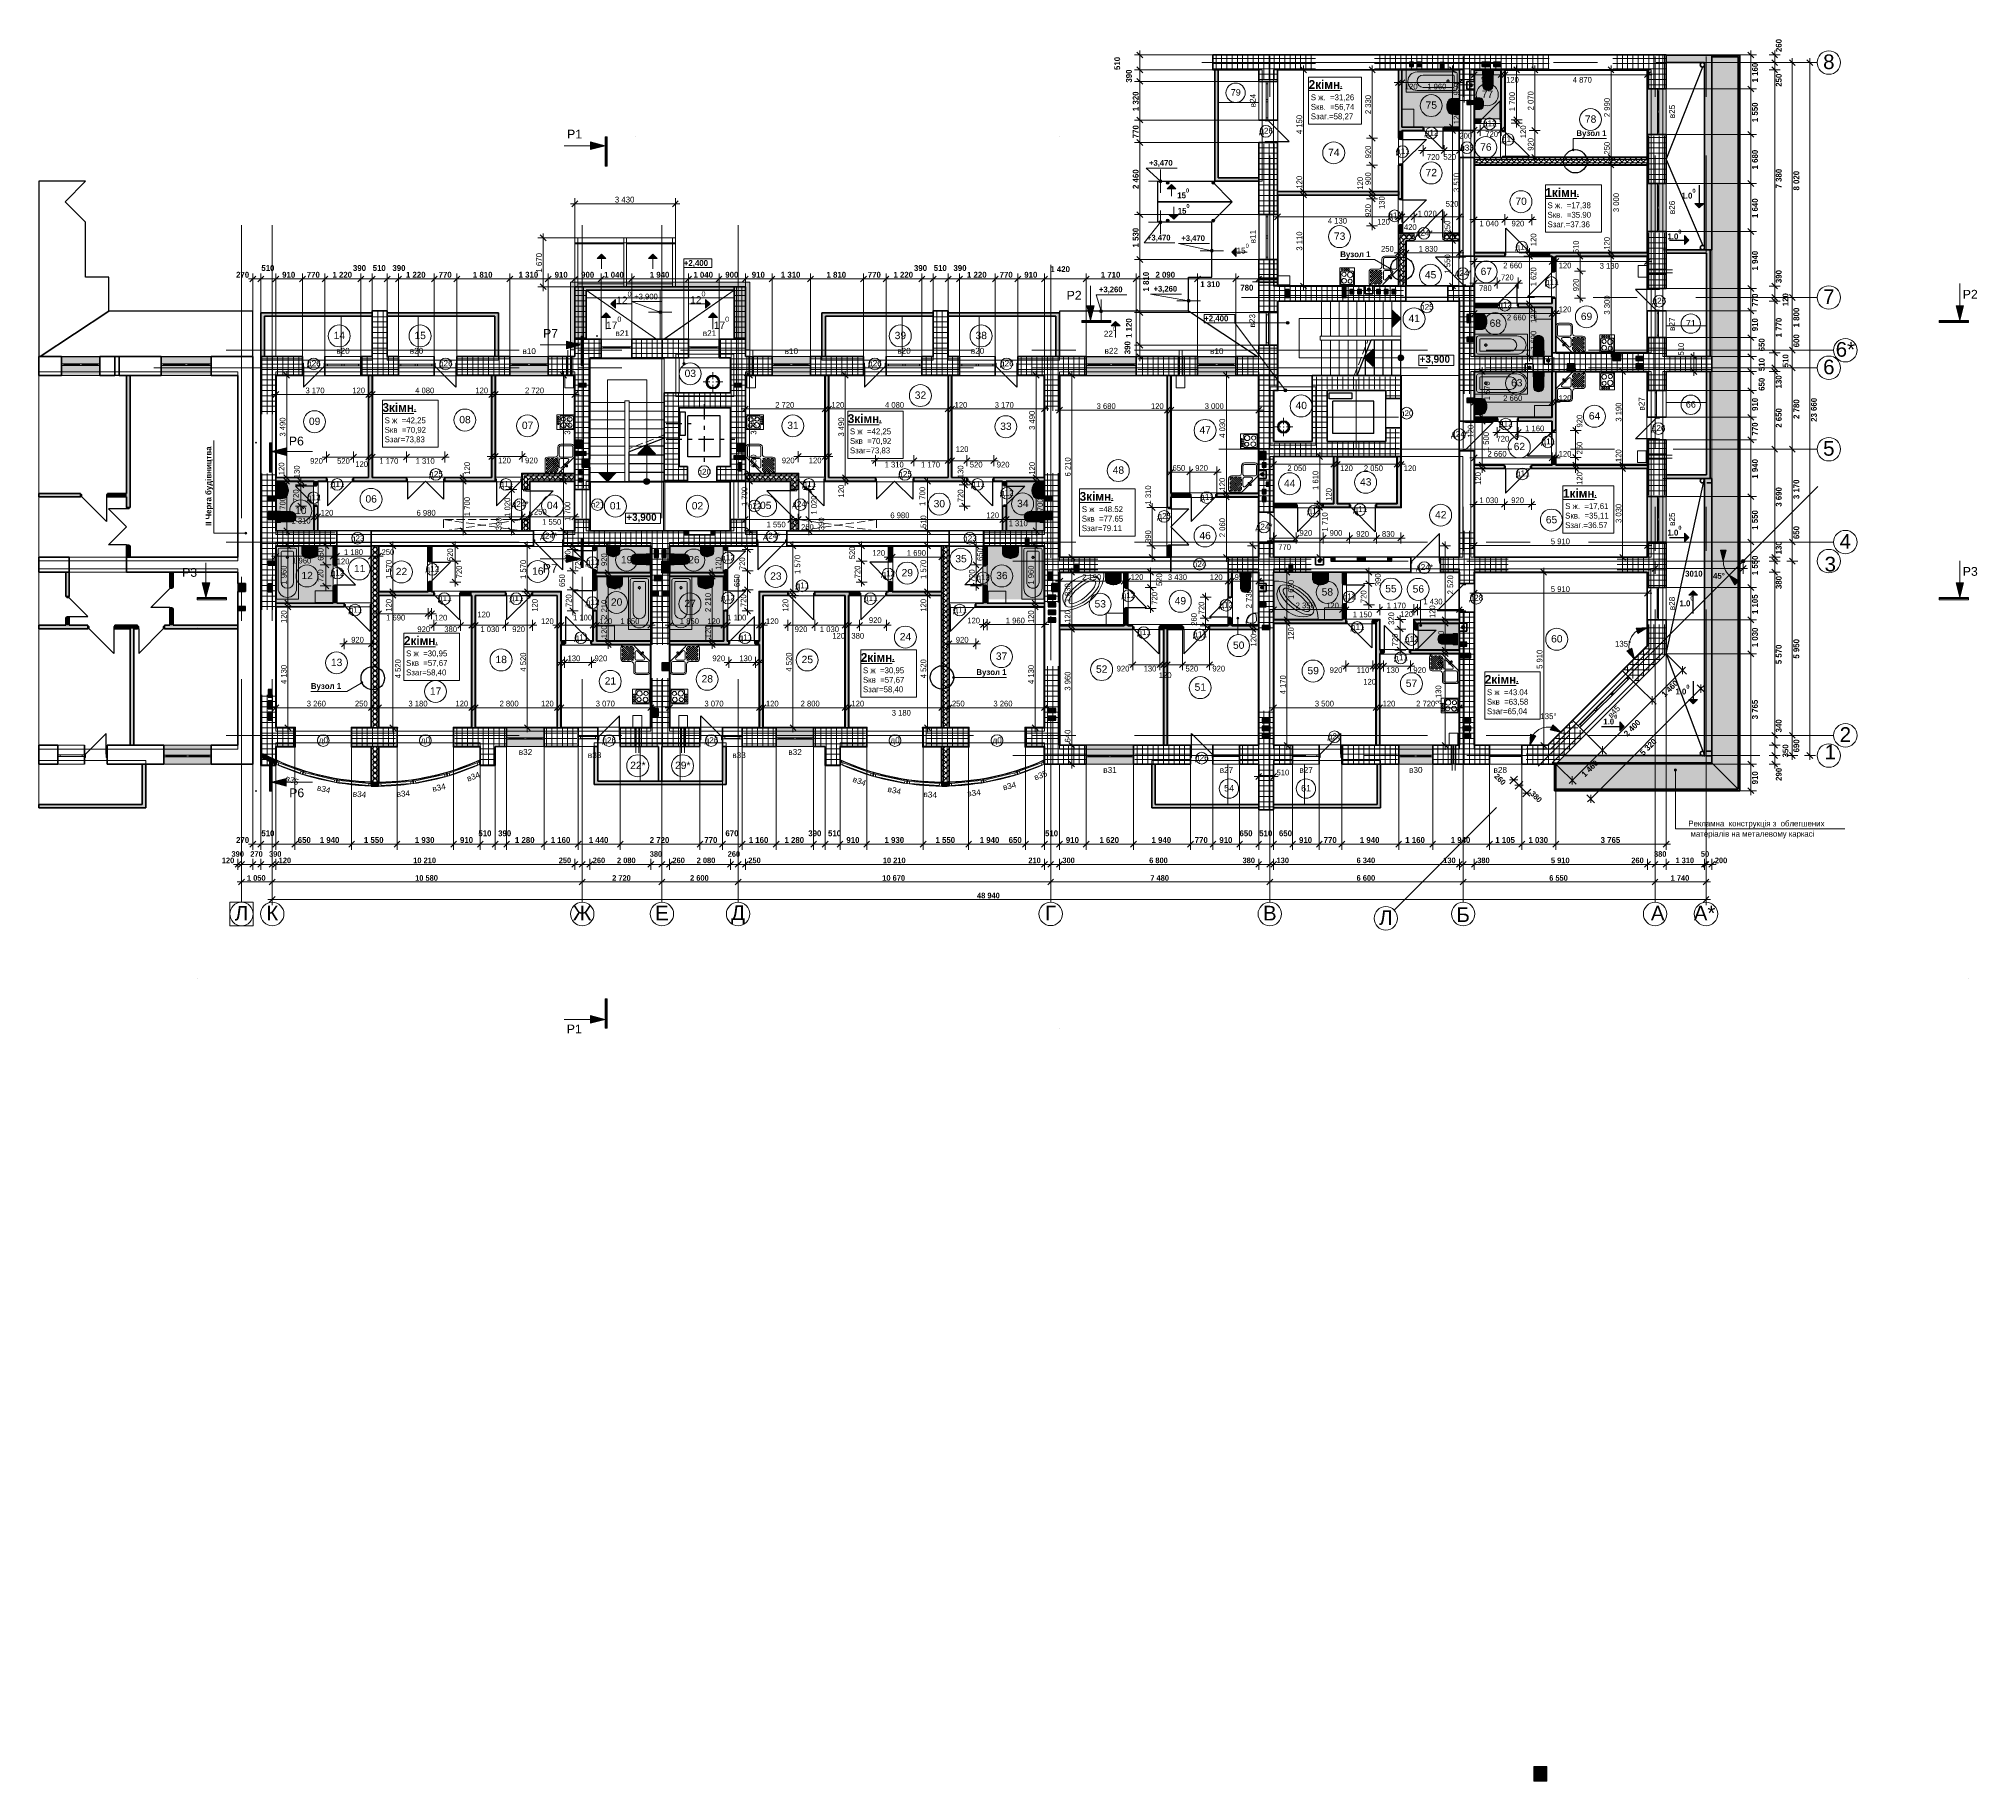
# Model space of a CAD drawing. Header units: millimetres. Extents: x 34793 to 548874, y -40792 to 166450.
# Drawn here: x 482707 to 548874, y 106956 to 166450 of the extents above; entities that cross this region are included whole.
import ezdxf
from ezdxf.enums import TextEntityAlignment as Align

# ---------------------------------------------------------------- set-up
doc = ezdxf.new("R2010")
doc.units = ezdxf.units.MM
doc.header["$MEASUREMENT"] = 0
for name, pattern in [('Double Dashed', [1093.611073, 529.166651, -211.666656, 141.111112, -211.666656]), ('Hidden Line', [391.222223, 282.222223, -109]), ('Wipeout_Contour', [1000, 0, -1000]), ('Крупный пунктир', [93750, 0, -93750]), ('Штриховая', [7000, 6000, -1000]), ('Штриховая-2', [230, 0, -80, 150, 0]), ('Штрихпунктирная', [17500, 15000, -1000, 500, -1000]), ('Штрихштриховая', [15500, 10000, -2000, 1500, -2000])]:
    doc.linetypes.add(name, pattern=pattern)
for name, color, linetype, lineweight in [('0_Ном._пера__1', 7, 'Continuous', 13), ('0_Ном._пера__10', 134, 'Continuous', 18), ('0_Ном._пера__120', 7, 'Continuous', 13), ('0_Ном._пера__19', 255, 'Continuous', 0), ('0_Ном._пера__21', 7, 'Continuous', 20), ('0_Ном._пера__41', 7, 'Continuous', 30), ('0_Ном._пера__61', 7, 'Continuous', 40), ('0_Ном._пера__7', 7, 'Continuous', 5), ('2D-чертеж - Общий_Ном._пера__19', 255, 'Continuous', 0), ('2D-чертеж - Общий_Ном._пера__21', 7, 'Continuous', 20), ('Text blocks_Ном._пера__1', 7, 'Continuous', 13), ('Армування_Ном._пера__1', 7, 'Continuous', 13), ('Двери ArchiCAD_Ном._пера__1', 7, 'Continuous', 13), ('Двери ArchiCAD_Ном._пера__19', 255, 'Continuous', 0), ('Двери ArchiCAD_Ном._пера__21', 7, 'Continuous', 20), ('Двери ArchiCAD_Ном._пера__41', 7, 'Continuous', 30), ('Двери ArchiCAD_Ном._пера__61', 7, 'Continuous', 40), ('Интерьер- Перегородка_Ном._пера__61', 7, 'Continuous', 40), ('Колонны_Ном._пера__1', 7, 'Continuous', 13), ('Колонны_Ном._пера__20', 1, 'Continuous', 25), ('Колонны_Ном._пера__21', 7, 'Continuous', 20), ('Колонны_Ном._пера__41', 7, 'Continuous', 30), ('Крыши_Ном._пера__1', 7, 'Continuous', 13), ('Крыши_Ном._пера__21', 7, 'Continuous', 20), ('Крыши_Ном._пера__41', 7, 'Continuous', 30), ('Лестницы внутренние_Ном._пера__1', 7, 'Continuous', 13), ('Лестницы внутренние_Ном._пера__2', 8, 'Continuous', 13), ('Лестницы внутренние_Ном._пера__21', 7, 'Continuous', 20), ('Лестницы внутренние_Ном._пера__41', 7, 'Continuous', 30), ('Линии разрезов_Ном._пера__1', 7, 'Continuous', 13), ('Линии разрезов_Ном._пера__101', 7, 'Continuous', 100), ('Линии разрезов_Ном._пера__7', 7, 'Continuous', 5), ('Окна ArchiCAD_Ном._пера__1', 7, 'Continuous', 13), ('Окна ArchiCAD_Ном._пера__12', 15, 'Continuous', 18), ('Окна ArchiCAD_Ном._пера__41', 7, 'Continuous', 30), ('Окна ArchiCAD_Ном._пера__61', 7, 'Continuous', 40), ('Окна ArchiCAD_Ном._пера__7', 7, 'Continuous', 5), ('Паспорта зон ArchiCAD_Ном._пера__21', 7, 'Continuous', 20), ('перегородки_Ном._пера__1', 7, 'Continuous', 13), ('перегородки_Ном._пера__21', 7, 'Continuous', 20), ('перегородки_Ном._пера__41', 7, 'Continuous', 30), ('перегородки_Ном._пера__61', 7, 'Continuous', 40), ('Перекрытия_Ном._пера__1', 7, 'Continuous', 13), ('Перекрытия_Ном._пера__120', 7, 'Continuous', 13), ('Перекрытия_Ном._пера__21', 7, 'Continuous', 20), ('Перекрытия_Ном._пера__61', 7, 'Continuous', 40), ('Площі квартир_Ном._пера__1', 7, 'Continuous', 13), ('Площі квартир_Ном._пера__21', 7, 'Continuous', 20), ('Сантех. 1_Ном._пера__10', 134, 'Continuous', 18), ('Сантех. 1_Ном._пера__16', 124, 'Continuous', 20)]:
    doc.layers.add(name, color=color, linetype=linetype, lineweight=lineweight)
for name, color, linetype, lineweight, true_color in [('0_Ном._пера__4', 7, 'Continuous', 20, 0x016515), ('0_Ном._пера__98', 7, 'Continuous', 13, 0x001f3e), ('Интерьер- Перегородка_Ном._пера__102', 7, 'Continuous', 60, 0xcccccc), ('Интерьер- Перегородка_Ном._пера__181', 7, 'Continuous', 13, 0xcfcfcf), ('Колонны_Ном._пера__4', 7, 'Continuous', 20, 0x016515), ('Колонны_Ном._пера__92', 7, 'Continuous', 13, 0xbf8080), ('Крыши_Ном._пера__193', 7, 'Continuous', 0, 0xe8e8e8), ('Маркеры дверей ArchiCAD_Ном._пера__3', 7, 'Continuous', 18, 0xdd5800), ('Маркеры окон ArchiCAD_Ном._пера__3', 7, 'Continuous', 18, 0xdd5800), ('Окна ArchiCAD_Ном._пера__23', 7, 'Continuous', 20, 0xff6600), ('Окна ArchiCAD_Ном._пера__3', 7, 'Continuous', 18, 0xdd5800), ('Окна ArchiCAD_Ном._пера__91', 171, 'Continuous', 13, 0xaaaaff), ('Отметки высот_Ном._пера__98', 7, 'Continuous', 13, 0x001f3e), ('перегородки_Ном._пера__102', 7, 'Continuous', 60, 0xcccccc), ('перегородки_Ном._пера__109', 7, 'Continuous', 13, 0xb4e4dc), ('перегородки_Ном._пера__4', 7, 'Continuous', 20, 0x016515), ('Перекрытия_Ном._пера__191', 7, 'Continuous', 0, 0xe8e8e8), ('Перекрытия_Ном._пера__193', 7, 'Continuous', 0, 0xe8e8e8), ('Перекрытия_Ном._пера__222', 7, 'Continuous', 0, 0xe8e8e8), ('Перекрытия_Ном._пера__4', 7, 'Continuous', 20, 0x016515), ('Розміри ОСЕЙ_Ном._пера__98', 7, 'Continuous', 13, 0x001f3e), ('РОЗМІРИ ПЕРЕГОРОДОК_Ном._пера__98', 7, 'Continuous', 13, 0x001f3e)]:
    doc.layers.add(name, color=color, linetype=linetype, lineweight=lineweight, true_color=true_color)
for name, color, linetype in [('Двери ArchiCAD', 7, 'Continuous'), ('Интерьер- Перегородка', 7, 'Continuous'), ('Колонны', 7, 'Continuous'), ('Крыши', 7, 'Continuous'), ('Лестницы внутренние', 7, 'Continuous'), ('Линии разрезов', 7, 'Continuous'), ('Маркеры дверей ArchiCAD', 7, 'Continuous'), ('Окна ArchiCAD', 7, 'Continuous'), ('Отметки высот', 7, 'Continuous'), ('перегородки', 7, 'Continuous'), ('Перекрытия', 7, 'Continuous'), ('пЛОЩІ 2 ПОВЕРХУ', 7, 'Continuous'), ('Розміри ОСЕЙ', 7, 'Continuous'), ('РОЗМІРИ ПЕРЕГОРОДОК', 7, 'Continuous'), ('Сантех. 1', 7, 'Continuous')]:
    doc.layers.add(name, color=color, linetype=linetype)
doc.styles.add('СГЕНЕРИР_СТИЛЬ_1', font='')
doc.styles.add('СГЕНЕРИР_СТИЛЬ_2', font='')
doc.styles.add('СГЕНЕРИР_СТИЛЬ_3', font='')
doc.styles.add('СГЕНЕРИР_СТИЛЬ_4', font='')
doc.styles.get('СГЕНЕРИР_СТИЛЬ_1').set_extended_font_data('Arial')
doc.styles.get('СГЕНЕРИР_СТИЛЬ_2').set_extended_font_data('Century Gothic', bold=True)
doc.styles.get('СГЕНЕРИР_СТИЛЬ_3').set_extended_font_data('Century Gothic')
doc.styles.get('СГЕНЕРИР_СТИЛЬ_4').set_extended_font_data('Arial')
doc.dimstyles.new('СГЕНЕРИР_СТИЛЬ__1', dxfattribs={"dimtxt": 200, "dimasz": 190, "dimexe": 0.18, "dimexo": 0, "dimgap": 0.09, "dimtad": 3, "dimdec": 0, "dimzin": 0, "dimdsep": 46, "dimtxsty": 'СГЕНЕРИР_СТИЛЬ_2', "dimblk": 'ARROWHEAD_6', "dimblk1": 'ARROWHEAD_6', "dimblk2": 'ARROWHEAD_6', "dimcen": 0.09, "dimclrd": 256, "dimclre": 256, "dimclrt": 256, "dimadec": 0, "dimazin": 0, "dimtfac": 1, "dimtdec": 4, "dimtmove": 0, "dimatfit": 3, "dimfxl": 0, "dimtolj": 1, "dimtzin": 0, "dimarcsym": 0})
doc.dimstyles.new('СГЕНЕРИР_СТИЛЬ__10', dxfattribs={"dimtxt": 195.000005, "dimasz": 190, "dimexe": 0.18, "dimexo": 0, "dimgap": 0.09, "dimtad": 3, "dimdec": 0, "dimzin": 0, "dimdsep": 46, "dimtxsty": 'СГЕНЕРИР_СТИЛЬ_3', "dimblk": 'ARROWHEAD_6', "dimblk1": 'ARROWHEAD_6', "dimblk2": 'ARROWHEAD_6', "dimcen": 0.09, "dimclrd": 256, "dimclre": 256, "dimclrt": 256, "dimadec": 0, "dimazin": 0, "dimtfac": 1, "dimtdec": 4, "dimtmove": 0, "dimatfit": 3, "dimfxl": 0, "dimtolj": 1, "dimtzin": 0, "dimarcsym": 0})
doc.dimstyles.new('СГЕНЕРИР_СТИЛЬ__11', dxfattribs={"dimtxt": 195.000005, "dimasz": 190, "dimexe": 0.18, "dimexo": 0, "dimgap": 0.09, "dimtad": 1, "dimtih": 1, "dimtoh": 1, "dimdec": 0, "dimzin": 0, "dimdsep": 46, "dimtxsty": 'СГЕНЕРИР_СТИЛЬ_3', "dimblk": 'ARROWHEAD_6', "dimblk1": 'ARROWHEAD_6', "dimblk2": 'ARROWHEAD_6', "dimcen": 0.09, "dimclrd": 256, "dimclre": 256, "dimclrt": 256, "dimadec": 0, "dimazin": 0, "dimtfac": 1, "dimtdec": 4, "dimtmove": 2, "dimatfit": 3, "dimfxl": 0, "dimtolj": 1, "dimtzin": 0, "dimarcsym": 0})
doc.dimstyles.new('СГЕНЕРИР_СТИЛЬ__12', dxfattribs={"dimtxt": 189.999998, "dimasz": 190, "dimexe": 0.18, "dimexo": 0, "dimgap": 0.09, "dimtad": 1, "dimdec": 0, "dimzin": 0, "dimdsep": 46, "dimtxsty": 'СГЕНЕРИР_СТИЛЬ_2', "dimblk": 'ARROWHEAD_6', "dimblk1": 'ARROWHEAD_6', "dimblk2": 'ARROWHEAD_6', "dimcen": 0.09, "dimclrd": 256, "dimclre": 256, "dimclrt": 256, "dimadec": 0, "dimazin": 0, "dimtfac": 1, "dimtdec": 4, "dimtmove": 0, "dimatfit": 3, "dimfxl": 0, "dimtolj": 1, "dimtzin": 0, "dimarcsym": 0})
doc.dimstyles.new('СГЕНЕРИР_СТИЛЬ__13', dxfattribs={"dimtxt": 189.999998, "dimasz": 190, "dimexe": 0.18, "dimexo": 0, "dimgap": 0.09, "dimtad": 1, "dimdec": 0, "dimzin": 0, "dimdsep": 46, "dimtxsty": 'СГЕНЕРИР_СТИЛЬ_2', "dimblk": 'ARROWHEAD_6', "dimblk1": 'ARROWHEAD_6', "dimblk2": 'ARROWHEAD_6', "dimcen": 0.09, "dimclrd": 256, "dimclre": 256, "dimclrt": 256, "dimadec": 0, "dimazin": 0, "dimtfac": 1, "dimtdec": 4, "dimtmove": 2, "dimatfit": 3, "dimfxl": 0, "dimtolj": 1, "dimtzin": 0, "dimarcsym": 0})
doc.dimstyles.new('СГЕНЕРИР_СТИЛЬ__14', dxfattribs={"dimtxt": 195.000005, "dimasz": 190, "dimexe": 0.18, "dimexo": 0, "dimgap": 0.09, "dimtad": 3, "dimtih": 1, "dimtoh": 1, "dimdec": 0, "dimzin": 0, "dimdsep": 46, "dimtxsty": 'СГЕНЕРИР_СТИЛЬ_3', "dimblk": 'ARROWHEAD_6', "dimblk1": 'ARROWHEAD_6', "dimblk2": 'ARROWHEAD_6', "dimcen": 0.09, "dimclrd": 256, "dimclre": 256, "dimclrt": 256, "dimadec": 0, "dimazin": 0, "dimtfac": 1, "dimtdec": 4, "dimtmove": 2, "dimatfit": 3, "dimfxl": 0, "dimtolj": 1, "dimtzin": 0, "dimarcsym": 0})
doc.dimstyles.new('СГЕНЕРИР_СТИЛЬ__15', dxfattribs={"dimtxt": 200, "dimasz": 190, "dimexe": 0.18, "dimexo": 0, "dimgap": 0.09, "dimtad": 1, "dimtih": 1, "dimtoh": 1, "dimdec": 0, "dimzin": 0, "dimdsep": 46, "dimtxsty": 'СГЕНЕРИР_СТИЛЬ_3', "dimblk": 'ARROWHEAD_6', "dimblk1": 'ARROWHEAD_6', "dimblk2": 'ARROWHEAD_6', "dimcen": 0.09, "dimclrd": 256, "dimclre": 256, "dimclrt": 256, "dimadec": 0, "dimazin": 0, "dimtfac": 1, "dimtdec": 4, "dimtmove": 0, "dimatfit": 3, "dimfxl": 0, "dimtolj": 1, "dimtzin": 0, "dimarcsym": 0})
doc.dimstyles.new('СГЕНЕРИР_СТИЛЬ__16', dxfattribs={"dimtxt": 200, "dimasz": 190, "dimexe": 0.18, "dimexo": 0, "dimgap": 0.09, "dimtad": 1, "dimdec": 0, "dimzin": 0, "dimdsep": 46, "dimtxsty": 'СГЕНЕРИР_СТИЛЬ_3', "dimblk": 'ARROWHEAD_6', "dimblk1": 'ARROWHEAD_6', "dimblk2": 'ARROWHEAD_6', "dimcen": 0.09, "dimclrd": 256, "dimclre": 256, "dimclrt": 256, "dimadec": 0, "dimazin": 0, "dimtfac": 1, "dimtdec": 4, "dimtmove": 0, "dimatfit": 3, "dimfxl": 0, "dimtolj": 1, "dimtzin": 0, "dimarcsym": 0})
doc.dimstyles.new('СГЕНЕРИР_СТИЛЬ__17', dxfattribs={"dimtxt": 200, "dimasz": 190, "dimexe": 0.18, "dimexo": 0, "dimgap": 0.09, "dimtad": 3, "dimtih": 1, "dimtoh": 1, "dimdec": 0, "dimzin": 0, "dimdsep": 46, "dimtxsty": 'СГЕНЕРИР_СТИЛЬ_2', "dimblk": 'ARROWHEAD_6', "dimblk1": 'ARROWHEAD_6', "dimblk2": 'ARROWHEAD_6', "dimcen": 0.09, "dimclrd": 256, "dimclre": 256, "dimclrt": 256, "dimadec": 0, "dimazin": 0, "dimtfac": 1, "dimtdec": 4, "dimtmove": 2, "dimatfit": 3, "dimfxl": 0, "dimtolj": 1, "dimtzin": 0, "dimarcsym": 0})
doc.dimstyles.new('СГЕНЕРИР_СТИЛЬ__18', dxfattribs={"dimtxt": 200, "dimasz": 367.149758, "dimexe": 0.18, "dimexo": 40, "dimgap": 0.09, "dimtad": 1, "dimtih": 1, "dimtoh": 1, "dimdec": 0, "dimzin": 0, "dimdsep": 46, "dimtxsty": 'СГЕНЕРИР_СТИЛЬ_3', "dimblk": 'ARROWHEAD_5', "dimblk1": 'ARROWHEAD_5', "dimblk2": 'ARROWHEAD_5', "dimcen": 0.09, "dimclrd": 7, "dimclre": 7, "dimclrt": 7, "dimadec": 0, "dimazin": 0, "dimtfac": 1, "dimtdec": 4, "dimtmove": 2, "dimatfit": 3, "dimfxl": 0, "dimtolj": 1, "dimtzin": 0, "dimarcsym": 0})
doc.dimstyles.new('СГЕНЕРИР_СТИЛЬ__19', dxfattribs={"dimtxt": 200, "dimasz": 367.149758, "dimexe": 0.18, "dimexo": 40, "dimgap": 0.09, "dimtad": 1, "dimtih": 1, "dimtoh": 1, "dimdec": 0, "dimzin": 0, "dimdsep": 46, "dimtxsty": 'СГЕНЕРИР_СТИЛЬ_2', "dimblk": 'ARROWHEAD_5', "dimblk1": 'ARROWHEAD_5', "dimblk2": 'ARROWHEAD_5', "dimcen": 0.09, "dimclrd": 7, "dimclre": 7, "dimclrt": 256, "dimadec": 0, "dimazin": 0, "dimtfac": 1, "dimtdec": 4, "dimtmove": 2, "dimatfit": 3, "dimfxl": 0, "dimtolj": 1, "dimtzin": 0, "dimarcsym": 0})
doc.dimstyles.new('СГЕНЕРИР_СТИЛЬ__2', dxfattribs={"dimtxt": 195.000005, "dimasz": 190, "dimexe": 0.18, "dimexo": 0, "dimgap": 0.09, "dimtad": 1, "dimdec": 0, "dimzin": 0, "dimdsep": 46, "dimtxsty": 'СГЕНЕРИР_СТИЛЬ_3', "dimblk": 'ARROWHEAD_6', "dimblk1": 'ARROWHEAD_6', "dimblk2": 'ARROWHEAD_6', "dimcen": 0.09, "dimclrd": 256, "dimclre": 256, "dimclrt": 256, "dimadec": 0, "dimazin": 0, "dimtfac": 1, "dimtdec": 4, "dimtmove": 2, "dimatfit": 3, "dimfxl": 0, "dimtolj": 1, "dimtzin": 0, "dimarcsym": 0})
doc.dimstyles.new('СГЕНЕРИР_СТИЛЬ__20', dxfattribs={"dimtxt": 200, "dimasz": 190, "dimexe": 0.18, "dimexo": 0, "dimgap": 0.09, "dimtad": 3, "dimdec": 0, "dimzin": 0, "dimdsep": 46, "dimtxsty": 'СГЕНЕРИР_СТИЛЬ_2', "dimblk": 'ARROWHEAD_6', "dimblk1": 'ARROWHEAD_6', "dimblk2": 'ARROWHEAD_6', "dimcen": 0.09, "dimclrd": 256, "dimclre": 256, "dimclrt": 256, "dimadec": 0, "dimazin": 0, "dimtfac": 1, "dimtdec": 4, "dimtmove": 2, "dimatfit": 3, "dimfxl": 0, "dimtolj": 1, "dimtzin": 0, "dimarcsym": 0})
doc.dimstyles.new('СГЕНЕРИР_СТИЛЬ__21', dxfattribs={"dimtxt": 200, "dimasz": 190, "dimexe": 0.18, "dimexo": 0, "dimgap": 0.09, "dimtad": 1, "dimdec": 0, "dimzin": 0, "dimdsep": 46, "dimtxsty": 'СГЕНЕРИР_СТИЛЬ_2', "dimblk": 'ARROWHEAD_6', "dimblk1": 'ARROWHEAD_6', "dimblk2": 'ARROWHEAD_6', "dimcen": 0.09, "dimclrd": 256, "dimclre": 256, "dimclrt": 256, "dimadec": 0, "dimazin": 0, "dimtfac": 1, "dimtdec": 4, "dimtmove": 0, "dimatfit": 3, "dimfxl": 0, "dimtolj": 1, "dimtzin": 0, "dimarcsym": 0})
doc.dimstyles.new('СГЕНЕРИР_СТИЛЬ__22', dxfattribs={"dimtxt": 189.999998, "dimasz": 190, "dimexe": 0.18, "dimexo": 0, "dimgap": 0.09, "dimtad": 1, "dimtih": 1, "dimtoh": 1, "dimdec": 0, "dimzin": 0, "dimdsep": 46, "dimtxsty": 'СГЕНЕРИР_СТИЛЬ_2', "dimblk": 'ARROWHEAD_6', "dimblk1": 'ARROWHEAD_6', "dimblk2": 'ARROWHEAD_6', "dimcen": 0.09, "dimclrd": 256, "dimclre": 256, "dimclrt": 256, "dimadec": 0, "dimazin": 0, "dimtfac": 1, "dimtdec": 4, "dimtmove": 0, "dimatfit": 3, "dimfxl": 0, "dimtolj": 1, "dimtzin": 0, "dimarcsym": 0})
doc.dimstyles.new('СГЕНЕРИР_СТИЛЬ__3', dxfattribs={"dimtxt": 195.000005, "dimasz": 190, "dimexe": 0.18, "dimexo": 0, "dimgap": 0.09, "dimtad": 1, "dimdec": 0, "dimzin": 0, "dimdsep": 46, "dimtxsty": 'СГЕНЕРИР_СТИЛЬ_3', "dimblk": 'ARROWHEAD_6', "dimblk1": 'ARROWHEAD_6', "dimblk2": 'ARROWHEAD_6', "dimcen": 0.09, "dimclrd": 256, "dimclre": 256, "dimclrt": 256, "dimadec": 0, "dimazin": 0, "dimtfac": 1, "dimtdec": 4, "dimtmove": 0, "dimatfit": 3, "dimfxl": 0, "dimtolj": 1, "dimtzin": 0, "dimarcsym": 0})
doc.dimstyles.new('СГЕНЕРИР_СТИЛЬ__4', dxfattribs={"dimtxt": 195.000005, "dimasz": 190, "dimexe": 0.18, "dimexo": 0, "dimgap": 0.09, "dimtad": 1, "dimtih": 1, "dimtoh": 1, "dimdec": 0, "dimzin": 0, "dimdsep": 46, "dimtxsty": 'СГЕНЕРИР_СТИЛЬ_3', "dimblk": 'ARROWHEAD_6', "dimblk1": 'ARROWHEAD_6', "dimblk2": 'ARROWHEAD_6', "dimcen": 0.09, "dimclrd": 256, "dimclre": 256, "dimclrt": 256, "dimadec": 0, "dimazin": 0, "dimtfac": 1, "dimtdec": 4, "dimtmove": 0, "dimatfit": 3, "dimfxl": 0, "dimtolj": 1, "dimtzin": 0, "dimarcsym": 0})
doc.dimstyles.new('СГЕНЕРИР_СТИЛЬ__5', dxfattribs={"dimtxt": 200, "dimasz": 190, "dimexe": 0.18, "dimexo": 0, "dimgap": 0.09, "dimtad": 1, "dimtih": 1, "dimtoh": 1, "dimdec": 0, "dimzin": 0, "dimdsep": 46, "dimtxsty": 'СГЕНЕРИР_СТИЛЬ_2', "dimblk": 'ARROWHEAD_6', "dimblk1": 'ARROWHEAD_6', "dimblk2": 'ARROWHEAD_6', "dimcen": 0.09, "dimclrd": 256, "dimclre": 256, "dimclrt": 256, "dimadec": 0, "dimazin": 0, "dimtfac": 1, "dimtdec": 4, "dimtmove": 2, "dimatfit": 3, "dimfxl": 0, "dimtolj": 1, "dimtzin": 0, "dimarcsym": 0})
doc.dimstyles.new('СГЕНЕРИР_СТИЛЬ__6', dxfattribs={"dimtxt": 200, "dimasz": 190, "dimexe": 0.18, "dimexo": 0, "dimgap": 0.09, "dimtad": 1, "dimdec": 0, "dimzin": 0, "dimdsep": 46, "dimtxsty": 'СГЕНЕРИР_СТИЛЬ_2', "dimblk": 'ARROWHEAD_6', "dimblk1": 'ARROWHEAD_6', "dimblk2": 'ARROWHEAD_6', "dimcen": 0.09, "dimclrd": 256, "dimclre": 256, "dimclrt": 256, "dimadec": 0, "dimazin": 0, "dimtfac": 1, "dimtdec": 4, "dimtmove": 2, "dimatfit": 3, "dimfxl": 0, "dimtolj": 1, "dimtzin": 0, "dimarcsym": 0})
doc.dimstyles.new('СГЕНЕРИР_СТИЛЬ__7', dxfattribs={"dimtxt": 200, "dimasz": 190, "dimexe": 0.18, "dimexo": 0, "dimgap": 0.09, "dimtad": 1, "dimtih": 1, "dimtoh": 1, "dimdec": 0, "dimzin": 0, "dimdsep": 46, "dimtxsty": 'СГЕНЕРИР_СТИЛЬ_2', "dimblk": 'ARROWHEAD_6', "dimblk1": 'ARROWHEAD_6', "dimblk2": 'ARROWHEAD_6', "dimcen": 0.09, "dimclrd": 256, "dimclre": 256, "dimclrt": 256, "dimadec": 0, "dimazin": 0, "dimtfac": 1, "dimtdec": 4, "dimtmove": 0, "dimatfit": 3, "dimfxl": 0, "dimtolj": 1, "dimtzin": 0, "dimarcsym": 0})
doc.dimstyles.new('СГЕНЕРИР_СТИЛЬ__8', dxfattribs={"dimtxt": 195.000005, "dimasz": 190, "dimexe": 0.18, "dimexo": 0, "dimgap": 0.09, "dimtad": 3, "dimtih": 1, "dimtoh": 1, "dimdec": 0, "dimzin": 0, "dimdsep": 46, "dimtxsty": 'СГЕНЕРИР_СТИЛЬ_3', "dimblk": 'ARROWHEAD_6', "dimblk1": 'ARROWHEAD_6', "dimblk2": 'ARROWHEAD_6', "dimcen": 0.09, "dimclrd": 256, "dimclre": 256, "dimclrt": 256, "dimadec": 0, "dimazin": 0, "dimtfac": 1, "dimtdec": 4, "dimtmove": 0, "dimatfit": 3, "dimfxl": 0, "dimtolj": 1, "dimtzin": 0, "dimarcsym": 0})
doc.dimstyles.new('СГЕНЕРИР_СТИЛЬ__9', dxfattribs={"dimtxt": 195.000005, "dimasz": 190, "dimexe": 0.18, "dimexo": 0, "dimgap": 0.09, "dimtad": 3, "dimdec": 0, "dimzin": 0, "dimdsep": 46, "dimtxsty": 'СГЕНЕРИР_СТИЛЬ_3', "dimblk": 'ARROWHEAD_6', "dimblk1": 'ARROWHEAD_6', "dimblk2": 'ARROWHEAD_6', "dimcen": 0.09, "dimclrd": 256, "dimclre": 256, "dimclrt": 256, "dimadec": 0, "dimazin": 0, "dimtfac": 1, "dimtdec": 4, "dimtmove": 2, "dimatfit": 3, "dimfxl": 0, "dimtolj": 1, "dimtzin": 0, "dimarcsym": 0})
pattern_1 = [(45, (0, 0), (-91.923878, 91.923878), [])]
pattern_2 = [(45, (0, 0), (-91.923882, 91.923882), []), (135, (0, 0), (91.923882, 91.923882), [])]
pattern_3 = [(45, (0, 0), (-176.777, 176.777), []), (45, (-35.36, 35.36), (-176.777, 176.777), []), (45, (-70.7, 70.7), (-176.777, 176.777), [])]
pattern_4 = [(0, (0, 0), (0, 180), []), (90, (0, 0), (-180, 0), [])]

# ---------------------------------------------------------------- blocks, each defined once
blk = doc.blocks.new('Перекрытие_1', base_point=(528997, 152186))
at = {"layer": 'Перекрытия_Ном._пера__222', "linetype": 'Continuous', "flags": 128}
blk.add_lwpolyline([(528997, 152186), (524737, 152186), (524737, 148746), (531317, 148746), (531317, 152186)], close=True, dxfattribs=at)
blk = doc.blocks.new('Перекрытие_2', base_point=(528507, 141806))
at = {"layer": 'Перекрытия_Ном._пера__21', "linetype": 'Continuous', "flags": 128}
blk.add_lwpolyline([(528507, 141806), (528507, 140186), (524857, 140186), (524857, 141806)], close=True, dxfattribs=at)
blk = doc.blocks.new('Перекрытие_3', base_point=(538137, 151436))
at = {"layer": 'Перекрытия_Ном._пера__21', "linetype": 'Continuous', "flags": 128}
blk.add_lwpolyline([(538137, 151436), (538137, 155086), (539757, 155086), (539757, 151436)], close=True, dxfattribs=at)
blk = doc.blocks.new('Перекрытие_4', base_point=(524347, 152516))
at = {"layer": 'Перекрытия_Ном._пера__191', "linetype": 'Continuous', "flags": 128}
blk.add_lwpolyline([(524347, 152516), (524347, 148626), (517547, 148626), (517547, 155076), (524347, 155076)], close=True, dxfattribs=at)
blk = doc.blocks.new('Перекрытие_5', base_point=(531707, 142196))
at = {"layer": 'Перекрытия_Ном._пера__191', "linetype": 'Continuous', "flags": 128}
blk.add_lwpolyline([(531707, 142196), (534310, 142196), (537737, 145622), (537737, 148356), (531707, 148356)], close=True, dxfattribs=at)
blk = doc.blocks.new('Перекрытие_6', base_point=(529197, 157625))
at = {"layer": 'Перекрытия_Ном._пера__191', "linetype": 'Continuous', "flags": 128}
blk.add_lwpolyline([(529197, 157625), (531197, 157625), (531197, 152186), (529197, 152186)], close=True, dxfattribs=at)
blk = doc.blocks.new('Перекрытие_7', base_point=(524857, 165386))
at = {"layer": 'Перекрытия_Ном._пера__191', "linetype": 'Continuous', "flags": 128}
blk.add_lwpolyline([(524857, 165386), (524857, 161586), (524857, 158006), (528997, 158006), (531317, 158006), (531317, 165386)], close=True, dxfattribs=at)
blk = doc.blocks.new('Перекрытие_8', base_point=(524467, 165386))
at = {"layer": 'Перекрытия_Ном._пера__21', "linetype": 'Continuous', "flags": 128}
blk.add_lwpolyline([(524467, 165386), (524467, 161586), (522847, 161586), (522847, 165386)], close=True, dxfattribs=at)
blk = doc.blocks.new('Перекрытие_9', base_point=(531587, 148746))
at = {"layer": 'Перекрытия_Ном._пера__191', "linetype": 'Continuous', "flags": 128}
blk.add_lwpolyline([(531587, 148746), (537747, 148746), (537747, 151996), (537747, 155086), (531587, 155086)], close=True, dxfattribs=at)
blk = doc.blocks.new('Перекрытие_10', base_point=(537747, 155726))
at = {"layer": 'Перекрытия_Ном._пера__191', "linetype": 'Continuous', "flags": 128}
blk.add_lwpolyline([(537747, 155726), (534367, 155726), (534367, 155596), (531587, 155596), (531587, 165386), (537747, 165386), (537747, 158686)], close=True, dxfattribs=at)
blk = doc.blocks.new('Перекрытие_11', base_point=(524857, 142196))
at = {"layer": 'Перекрытия_Ном._пера__191', "linetype": 'Continuous', "flags": 128}
blk.add_lwpolyline([(524857, 142196), (527947, 142196), (531197, 142196), (531197, 148356), (524857, 148356)], close=True, dxfattribs=at)
blk = doc.blocks.new('Перекрытие_12', base_point=(517547, 148356))
at = {"layer": 'Перекрытия_Ном._пера__191', "linetype": 'Continuous', "flags": 128}
blk.add_lwpolyline([(517547, 148356), (524347, 148356), (524347, 142196), (521257, 142196), (517547, 142196)], close=True, dxfattribs=at)
blk = doc.blocks.new('Перекрытие_13', base_point=(524347, 140186))
at = {"layer": 'Перекрытия_Ном._пера__21', "linetype": 'Continuous', "flags": 128}
blk.add_lwpolyline([(524347, 140186), (520697, 140186), (520697, 141806), (524347, 141806)], close=True, dxfattribs=at)
blk = doc.blocks.new('Перекрытие_14', base_point=(538137, 155596))
at = {"layer": 'Перекрытия_Ном._пера__21', "linetype": 'Continuous', "flags": 128}
blk.add_lwpolyline([(538137, 155596), (538137, 159246), (539757, 159246), (539757, 155596)], close=True, dxfattribs=at)
blk = doc.blocks.new('Перекрытие_15', base_point=(482707, 152516))
at = {"layer": 'Перекрытия_Ном._пера__191', "linetype": 'Continuous', "flags": 128}
blk.add_lwpolyline([(482707, 152516), (482707, 148626), (489507, 148626), (489507, 155076), (482707, 155076)], close=True, dxfattribs=at)
blk = doc.blocks.new('Перекрытие_16', base_point=(489507, 148356))
at = {"layer": 'Перекрытия_Ном._пера__191', "linetype": 'Continuous', "flags": 128}
blk.add_lwpolyline([(489507, 148356), (482707, 148356), (482707, 142196), (485797, 142196), (489507, 142196)], close=True, dxfattribs=at)
blk = doc.blocks.new('Перекрытие_17', base_point=(482707, 140186))
at = {"layer": 'Перекрытия_Ном._пера__21', "linetype": 'Continuous', "flags": 128}
blk.add_lwpolyline([(482707, 140186), (486357, 140186), (486357, 141806), (482707, 141806)], close=True, dxfattribs=at)
blk = doc.blocks.new('Перекрытие_18', base_point=(506977, 155826))
at = {"layer": 'Перекрытия_Ном._пера__193', "linetype": 'Continuous', "lineweight": 0, "true_color": 0x454545}
blk.add_hatch(color=250, dxfattribs=at).paths.add_polyline_path([(506977, 155826), (506977, 158135), (500857, 158135), (500857, 155826), (501007, 155826), (501007, 157985), (506827, 157985), (506827, 155826)])
at = {"layer": 'Перекрытия_Ном._пера__21', "linetype": 'Continuous', "flags": 128}
blk.add_lwpolyline([(506977, 155826), (506977, 158135), (500857, 158135), (500857, 155826), (501007, 155826), (501007, 157985), (506827, 157985), (506827, 155826)], close=True, dxfattribs=at)
blk = doc.blocks.new('О Витрина 2 10')
at = {"layer": 'Окна ArchiCAD_Ном._пера__3', "linetype": 'Continuous'}
for p, q in [((-590, 0), (-590, -80)), ((-510, 0), (-590, 0)), ((-510, -80), (-510, 0)), ((-510, 0), (510, 0)), ((510, 0), (510, -80)), ((590, 0), (510, 0)), ((590, -80), (590, 0)), ((-590, -80), (-510, -80)), ((-510, -80), (510, -80)), ((510, -80), (590, -80))]:
    blk.add_line(p, q, dxfattribs=at)
blk.add_arc((0, -8470), 8370, 85.97741, 94.02259, dxfattribs=at)
for p in [(-587, -120), (587, -120)]:
    blk.add_point(p, dxfattribs=at)
at = {"layer": 'Окна ArchiCAD_Ном._пера__61', "linetype": 'Continuous'}
for p, q in [((-587, -120), (-596, 0)), ((587, -120), (596, 0))]:
    blk.add_line(p, q, dxfattribs=at)
at = {"layer": 'Окна ArchiCAD_Ном._пера__7', "linetype": 'Continuous'}
blk.add_line((-510, -10), (510, -10), dxfattribs=at)
blk = doc.blocks.new('Маркер окна 10')
at = {"layer": 'Маркеры окон ArchiCAD_Ном._пера__3', "style": 'СГЕНЕРИР_СТИЛЬ_1'}
blk.add_attdef('AC_WIDO_ID', text='', height=200, rotation=360, dxfattribs=at).set_placement((-3, -576), align=Align.BOTTOM_LEFT)
blk = doc.blocks.new('О Витрина 2 10_2')
at = {"layer": 'Окна ArchiCAD_Ном._пера__3', "linetype": 'Continuous'}
for p, q in [((-590, 0), (-590, -80)), ((-510, 0), (-590, 0)), ((-510, -80), (-510, 0)), ((-510, 0), (510, 0)), ((510, 0), (510, -80)), ((590, 0), (510, 0)), ((590, -80), (590, 0)), ((-590, -80), (-510, -80)), ((-510, -80), (510, -80)), ((510, -80), (590, -80))]:
    blk.add_line(p, q, dxfattribs=at)
blk.add_arc((0, -8470), 8370, 85.97741, 94.02259, dxfattribs=at)
for p in [(-587, -120), (587, -120)]:
    blk.add_point(p, dxfattribs=at)
at = {"layer": 'Окна ArchiCAD_Ном._пера__61', "linetype": 'Continuous'}
for p, q in [((-587, -120), (-596, 0)), ((587, -120), (596, 0))]:
    blk.add_line(p, q, dxfattribs=at)
at = {"layer": 'Окна ArchiCAD_Ном._пера__7', "linetype": 'Continuous'}
blk.add_line((-510, -10), (510, -10), dxfattribs=at)
blk = doc.blocks.new('Маркер окна 10_2')
at = {"layer": 'Маркеры окон ArchiCAD_Ном._пера__3', "style": 'СГЕНЕРИР_СТИЛЬ_1'}
blk.add_attdef('AC_WIDO_ID', text='', height=200, rotation=360, dxfattribs=at).set_placement((-3, -576), align=Align.BOTTOM_LEFT)
blk = doc.blocks.new('О Витрина 2 10_3')
at = {"layer": 'Окна ArchiCAD_Ном._пера__3', "linetype": 'Continuous'}
for p, q in [((-590, 0), (-590, -80)), ((-510, 0), (-590, 0)), ((-510, -80), (-510, 0)), ((-510, 0), (510, 0)), ((510, 0), (510, -80)), ((590, 0), (510, 0)), ((590, -80), (590, 0)), ((-590, -80), (-510, -80)), ((-510, -80), (510, -80)), ((510, -80), (590, -80))]:
    blk.add_line(p, q, dxfattribs=at)
blk.add_arc((0, -8470), 8370, 85.97741, 94.02259, dxfattribs=at)
for p in [(-587, -120), (587, -120)]:
    blk.add_point(p, dxfattribs=at)
at = {"layer": 'Окна ArchiCAD_Ном._пера__61', "linetype": 'Continuous'}
for p, q in [((-587, -120), (-596, 0)), ((587, -120), (596, 0))]:
    blk.add_line(p, q, dxfattribs=at)
at = {"layer": 'Окна ArchiCAD_Ном._пера__7', "linetype": 'Continuous'}
blk.add_line((-510, -10), (510, -10), dxfattribs=at)
blk = doc.blocks.new('Маркер окна 10_3')
at = {"layer": 'Маркеры окон ArchiCAD_Ном._пера__3', "style": 'СГЕНЕРИР_СТИЛЬ_1'}
blk.add_attdef('AC_WIDO_ID', text='', height=200, rotation=360, dxfattribs=at).set_placement((-3, -576), align=Align.BOTTOM_LEFT)
blk = doc.blocks.new('О Витрина 2 10_4')
at = {"layer": 'Окна ArchiCAD_Ном._пера__3', "linetype": 'Continuous'}
for p, q in [((-590, 0), (-590, -80)), ((-510, 0), (-590, 0)), ((-510, -80), (-510, 0)), ((-510, 0), (510, 0)), ((510, 0), (510, -80)), ((590, 0), (510, 0)), ((590, -80), (590, 0)), ((-590, -80), (-510, -80)), ((-510, -80), (510, -80)), ((510, -80), (590, -80))]:
    blk.add_line(p, q, dxfattribs=at)
blk.add_arc((0, -8470), 8370, 85.97741, 94.02259, dxfattribs=at)
for p in [(-587, -120), (587, -120)]:
    blk.add_point(p, dxfattribs=at)
at = {"layer": 'Окна ArchiCAD_Ном._пера__61', "linetype": 'Continuous'}
for p, q in [((-587, -120), (-596, 0)), ((587, -120), (596, 0))]:
    blk.add_line(p, q, dxfattribs=at)
at = {"layer": 'Окна ArchiCAD_Ном._пера__7', "linetype": 'Continuous'}
blk.add_line((-510, -10), (510, -10), dxfattribs=at)
blk = doc.blocks.new('Маркер окна 10_4')
at = {"layer": 'Маркеры окон ArchiCAD_Ном._пера__3', "style": 'СГЕНЕРИР_СТИЛЬ_1'}
blk.add_attdef('AC_WIDO_ID', text='', height=200, rotation=360, dxfattribs=at).set_placement((-3, -576), align=Align.BOTTOM_LEFT)
blk = doc.blocks.new('О Витрина 2 10_5')
at = {"layer": 'Окна ArchiCAD_Ном._пера__3', "linetype": 'Continuous'}
for p, q in [((-590, 0), (-590, -80)), ((-510, 0), (-590, 0)), ((-510, -80), (-510, 0)), ((-510, 0), (510, 0)), ((510, 0), (510, -80)), ((590, 0), (510, 0)), ((590, -80), (590, 0)), ((-590, -80), (-510, -80)), ((-510, -80), (510, -80)), ((510, -80), (590, -80))]:
    blk.add_line(p, q, dxfattribs=at)
blk.add_arc((0, -8470), 8370, 85.97741, 94.02259, dxfattribs=at)
for p in [(-587, -120), (587, -120)]:
    blk.add_point(p, dxfattribs=at)
at = {"layer": 'Окна ArchiCAD_Ном._пера__61', "linetype": 'Continuous'}
for p, q in [((-587, -120), (-596, 0)), ((587, -120), (596, 0))]:
    blk.add_line(p, q, dxfattribs=at)
at = {"layer": 'Окна ArchiCAD_Ном._пера__7', "linetype": 'Continuous'}
blk.add_line((-510, -10), (510, -10), dxfattribs=at)
blk = doc.blocks.new('Маркер окна 10_5')
at = {"layer": 'Маркеры окон ArchiCAD_Ном._пера__3', "style": 'СГЕНЕРИР_СТИЛЬ_1'}
blk.add_attdef('AC_WIDO_ID', text='', height=200, rotation=360, dxfattribs=at).set_placement((-3, -576), align=Align.BOTTOM_LEFT)
blk = doc.blocks.new('О Витрина 2 10_6')
at = {"layer": 'Окна ArchiCAD_Ном._пера__3', "linetype": 'Continuous'}
for p, q in [((-485, 0), (-485, -80)), ((-405, 0), (-485, 0)), ((-405, -80), (-405, 0)), ((-405, 0), (405, 0)), ((405, 0), (405, -80)), ((485, 0), (405, 0)), ((485, -80), (485, 0)), ((-485, -80), (-405, -80)), ((-405, -80), (405, -80)), ((405, -80), (485, -80))]:
    blk.add_line(p, q, dxfattribs=at)
blk.add_arc((0, -8477), 8370, 86.69415, 93.30585, dxfattribs=at)
for p in [(-483, -120), (483, -120)]:
    blk.add_point(p, dxfattribs=at)
at = {"layer": 'Окна ArchiCAD_Ном._пера__61', "linetype": 'Continuous'}
for p, q in [((-483, -120), (-490, 0)), ((483, -120), (490, 0))]:
    blk.add_line(p, q, dxfattribs=at)
at = {"layer": 'Окна ArchiCAD_Ном._пера__7', "linetype": 'Continuous'}
blk.add_line((-405, -10), (405, -10), dxfattribs=at)
blk = doc.blocks.new('Маркер окна 10_6')
at = {"layer": 'Маркеры окон ArchiCAD_Ном._пера__3', "style": 'СГЕНЕРИР_СТИЛЬ_1'}
blk.add_attdef('AC_WIDO_ID', text='', height=200, rotation=360, dxfattribs=at).set_placement((-3, -576), align=Align.BOTTOM_LEFT)
blk = doc.blocks.new('Стена_1', base_point=(510057, 141683))
at = {"linetype": 'Continuous', "lineweight": 0, "true_color": 0xffffff}
for points in [[(510057, 141815), (510057, 141683), (510106, 141793, -0.001618)], [(516989, 141793), (517037, 141686), (517037, 141815, -0.001591)], [(517037, 141683), (517038, 141684), (517037, 141686)], [(513527, 141053), (513527, 140933, 0.007462), (513780, 140936), (513777, 141056, -0.007462)]]:
    blk.add_hatch(color=7, dxfattribs=at).paths.add_polyline_path(points)
at = {"layer": '0_Ном._пера__61', "linetype": 'Continuous', "flags": 128}
blk.add_lwpolyline([(510057, 141815), (510057, 141683)], dxfattribs=at)
at = {"layer": '0_Ном._пера__61', "linetype": 'Continuous'}
for radius, start, end in [(8370, 245.35802, 245.72894), (8370, 294.27738, 294.64198), (8370, 269.86451, 271.57456), (8490, 269.86451, 271.57456), (8370, 287.66494, 287.66567), (8490, 287.66494, 287.66567)]:
    blk.add_arc((513547, 149423), radius, start, end, dxfattribs=at)
at = {"layer": 'Маркеры окон ArchiCAD_Ном._пера__3'}
ref = blk.add_blockref('Маркер окна 10', (510650, 141570), dxfattribs=dict(at, rotation=339.7515391248428))
ref.add_attrib('AC_WIDO_ID', 'в34', dxfattribs={"color": 32, "true_color": 0xdd5800, "height": 200, "rotation": 339.75154, "style": 'СГЕНЕРИР_СТИЛЬ_1'}).set_placement((510448, 141031), align=Align.BOTTOM_LEFT)
ref = blk.add_blockref('Маркер окна 10_5', (515521, 141289), dxfattribs=dict(at, rotation=13.64234771281931))
ref.add_attrib('AC_WIDO_ID', 'в34', dxfattribs={"color": 32, "true_color": 0xdd5800, "height": 200, "rotation": 13.64235, "style": 'СГЕНЕРИР_СТИЛЬ_1'}).set_placement((515655, 140729), align=Align.BOTTOM_LEFT)
ref = blk.add_blockref('Маркер окна 10_6', (516543, 141607), dxfattribs=dict(at, rotation=20.97152519017673))
ref.add_attrib('AC_WIDO_ID', 'в35', dxfattribs={"color": 32, "true_color": 0xdd5800, "height": 200, "rotation": 20.97153, "style": 'СГЕНЕРИР_СТИЛЬ_1'}).set_placement((516746, 141069), align=Align.BOTTOM_LEFT)
ref = blk.add_blockref('Маркер окна 10_2', (511778, 141242), dxfattribs=dict(at, rotation=347.7967278260303))
ref.add_attrib('AC_WIDO_ID', 'в34', dxfattribs={"color": 32, "true_color": 0xdd5800, "height": 200, "rotation": 347.79673, "style": 'СГЕНЕРИР_СТИЛЬ_1'}).set_placement((511654, 140680), align=Align.BOTTOM_LEFT)
ref = blk.add_blockref('Маркер окна 10_3', (512940, 141075), dxfattribs=dict(at, rotation=355.8419166328619))
ref.add_attrib('AC_WIDO_ID', 'в34', dxfattribs={"color": 32, "true_color": 0xdd5800, "height": 200, "rotation": 355.84192, "style": 'СГЕНЕРИР_СТИЛЬ_1'}).set_placement((512896, 140501), align=Align.BOTTOM_LEFT)
ref = blk.add_blockref('Маркер окна 10_4', (514363, 141093), dxfattribs=dict(at, rotation=5.597158905987888))
ref.add_attrib('AC_WIDO_ID', 'в34', dxfattribs={"color": 32, "true_color": 0xdd5800, "height": 200, "rotation": 5.59716, "style": 'СГЕНЕРИР_СТИЛЬ_1'}).set_placement((514417, 140520), align=Align.BOTTOM_LEFT)
at = {"layer": 'Окна ArchiCAD', "color": 15, "linetype": 'Continuous', "lineweight": 18, "zscale": 1000}
for name, p, xscale, rotation in [('О Витрина 2 10', (510616, 141477), -1, 159.7515391248429), ('О Витрина 2 10_6', (516581, 141508), -1, 200.9715251901768), ('О Витрина 2 10_2', (511757, 141145), -1, 167.7967278260303), ('О Витрина 2 10_3', (512933, 140976), -0.9999999999999997, 175.8419166328617), ('О Витрина 2 10_4', (514373, 140994), -0.9999999999999999, 185.5971589059875), ('О Витрина 2 10_5', (515545, 141192), -1, 193.6423477128193)]:
    blk.add_blockref(name, p, dxfattribs=dict(at, xscale=xscale, rotation=rotation))
blk = doc.blocks.new('О Витрина 2 10_7')
at = {"layer": 'Окна ArchiCAD_Ном._пера__3', "linetype": 'Continuous'}
for p, q in [((-590, 0), (-590, -80)), ((-510, 0), (-590, 0)), ((-510, -80), (-510, 0)), ((-510, 0), (510, 0)), ((510, 0), (510, -80)), ((590, 0), (510, 0)), ((590, -80), (590, 0)), ((-590, -80), (-510, -80)), ((-510, -80), (510, -80)), ((510, -80), (590, -80))]:
    blk.add_line(p, q, dxfattribs=at)
blk.add_arc((0, -8470), 8370, 85.97741, 94.02259, dxfattribs=at)
for p in [(-587, -120), (587, -120)]:
    blk.add_point(p, dxfattribs=at)
at = {"layer": 'Окна ArchiCAD_Ном._пера__61', "linetype": 'Continuous'}
for p, q in [((-587, -120), (-596, 0)), ((587, -120), (596, 0))]:
    blk.add_line(p, q, dxfattribs=at)
at = {"layer": 'Окна ArchiCAD_Ном._пера__7', "linetype": 'Continuous'}
blk.add_line((-510, -10), (510, -10), dxfattribs=at)
blk = doc.blocks.new('Маркер окна 10_7')
at = {"layer": 'Маркеры окон ArchiCAD_Ном._пера__3', "style": 'СГЕНЕРИР_СТИЛЬ_1'}
blk.add_attdef('AC_WIDO_ID', text='', height=200, rotation=360, dxfattribs=at).set_placement((-3, -576), align=Align.BOTTOM_LEFT)
blk = doc.blocks.new('О Витрина 2 10_8')
at = {"layer": 'Окна ArchiCAD_Ном._пера__3', "linetype": 'Continuous'}
for p, q in [((-590, 0), (-590, -80)), ((-510, 0), (-590, 0)), ((-510, -80), (-510, 0)), ((-510, 0), (510, 0)), ((510, 0), (510, -80)), ((590, 0), (510, 0)), ((590, -80), (590, 0)), ((-590, -80), (-510, -80)), ((-510, -80), (510, -80)), ((510, -80), (590, -80))]:
    blk.add_line(p, q, dxfattribs=at)
blk.add_arc((0, -8470), 8370, 85.97741, 94.02259, dxfattribs=at)
for p in [(-587, -120), (587, -120)]:
    blk.add_point(p, dxfattribs=at)
at = {"layer": 'Окна ArchiCAD_Ном._пера__61', "linetype": 'Continuous'}
for p, q in [((-587, -120), (-596, 0)), ((587, -120), (596, 0))]:
    blk.add_line(p, q, dxfattribs=at)
at = {"layer": 'Окна ArchiCAD_Ном._пера__7', "linetype": 'Continuous'}
blk.add_line((-510, -10), (510, -10), dxfattribs=at)
blk = doc.blocks.new('Маркер окна 10_8')
at = {"layer": 'Маркеры окон ArchiCAD_Ном._пера__3', "style": 'СГЕНЕРИР_СТИЛЬ_1'}
blk.add_attdef('AC_WIDO_ID', text='', height=200, rotation=360, dxfattribs=at).set_placement((-3, -576), align=Align.BOTTOM_LEFT)
blk = doc.blocks.new('О Витрина 2 10_9')
at = {"layer": 'Окна ArchiCAD_Ном._пера__3', "linetype": 'Continuous'}
for p, q in [((-590, 0), (-590, -80)), ((-510, 0), (-590, 0)), ((-510, -80), (-510, 0)), ((-510, 0), (510, 0)), ((510, 0), (510, -80)), ((590, 0), (510, 0)), ((590, -80), (590, 0)), ((-590, -80), (-510, -80)), ((-510, -80), (510, -80)), ((510, -80), (590, -80))]:
    blk.add_line(p, q, dxfattribs=at)
blk.add_arc((0, -8470), 8370, 85.97741, 94.02259, dxfattribs=at)
for p in [(-587, -120), (587, -120)]:
    blk.add_point(p, dxfattribs=at)
at = {"layer": 'Окна ArchiCAD_Ном._пера__61', "linetype": 'Continuous'}
for p, q in [((-587, -120), (-596, 0)), ((587, -120), (596, 0))]:
    blk.add_line(p, q, dxfattribs=at)
at = {"layer": 'Окна ArchiCAD_Ном._пера__7', "linetype": 'Continuous'}
blk.add_line((-510, -10), (510, -10), dxfattribs=at)
blk = doc.blocks.new('Маркер окна 10_9')
at = {"layer": 'Маркеры окон ArchiCAD_Ном._пера__3', "style": 'СГЕНЕРИР_СТИЛЬ_1'}
blk.add_attdef('AC_WIDO_ID', text='', height=200, rotation=360, dxfattribs=at).set_placement((-3, -576), align=Align.BOTTOM_LEFT)
blk = doc.blocks.new('О Витрина 2 10_10')
at = {"layer": 'Окна ArchiCAD_Ном._пера__3', "linetype": 'Continuous'}
for p, q in [((-590, 0), (-590, -80)), ((-510, 0), (-590, 0)), ((-510, -80), (-510, 0)), ((-510, 0), (510, 0)), ((510, 0), (510, -80)), ((590, 0), (510, 0)), ((590, -80), (590, 0)), ((-590, -80), (-510, -80)), ((-510, -80), (510, -80)), ((510, -80), (590, -80))]:
    blk.add_line(p, q, dxfattribs=at)
blk.add_arc((0, -8470), 8370, 85.97741, 94.02259, dxfattribs=at)
for p in [(-587, -120), (587, -120)]:
    blk.add_point(p, dxfattribs=at)
at = {"layer": 'Окна ArchiCAD_Ном._пера__61', "linetype": 'Continuous'}
for p, q in [((-587, -120), (-596, 0)), ((587, -120), (596, 0))]:
    blk.add_line(p, q, dxfattribs=at)
at = {"layer": 'Окна ArchiCAD_Ном._пера__7', "linetype": 'Continuous'}
blk.add_line((-510, -10), (510, -10), dxfattribs=at)
blk = doc.blocks.new('Маркер окна 10_10')
at = {"layer": 'Маркеры окон ArchiCAD_Ном._пера__3', "style": 'СГЕНЕРИР_СТИЛЬ_1'}
blk.add_attdef('AC_WIDO_ID', text='', height=200, rotation=360, dxfattribs=at).set_placement((-3, -576), align=Align.BOTTOM_LEFT)
blk = doc.blocks.new('О Витрина 2 10_11')
at = {"layer": 'Окна ArchiCAD_Ном._пера__3', "linetype": 'Continuous'}
for p, q in [((-590, 0), (-590, -80)), ((-510, 0), (-590, 0)), ((-510, -80), (-510, 0)), ((-510, 0), (510, 0)), ((510, 0), (510, -80)), ((590, 0), (510, 0)), ((590, -80), (590, 0)), ((-590, -80), (-510, -80)), ((-510, -80), (510, -80)), ((510, -80), (590, -80))]:
    blk.add_line(p, q, dxfattribs=at)
blk.add_arc((0, -8470), 8370, 85.97741, 94.02259, dxfattribs=at)
for p in [(-587, -120), (587, -120)]:
    blk.add_point(p, dxfattribs=at)
at = {"layer": 'Окна ArchiCAD_Ном._пера__61', "linetype": 'Continuous'}
for p, q in [((-587, -120), (-596, 0)), ((587, -120), (596, 0))]:
    blk.add_line(p, q, dxfattribs=at)
at = {"layer": 'Окна ArchiCAD_Ном._пера__7', "linetype": 'Continuous'}
blk.add_line((-510, -10), (510, -10), dxfattribs=at)
blk = doc.blocks.new('Маркер окна 10_11')
at = {"layer": 'Маркеры окон ArchiCAD_Ном._пера__3', "style": 'СГЕНЕРИР_СТИЛЬ_1'}
blk.add_attdef('AC_WIDO_ID', text='', height=200, rotation=360, dxfattribs=at).set_placement((-3, -576), align=Align.BOTTOM_LEFT)
blk = doc.blocks.new('О Витрина 2 10_12')
at = {"layer": 'Окна ArchiCAD_Ном._пера__3', "linetype": 'Continuous'}
for p, q in [((-485, 0), (-485, -80)), ((-405, 0), (-485, 0)), ((-405, -80), (-405, 0)), ((-405, 0), (405, 0)), ((405, 0), (405, -80)), ((485, 0), (405, 0)), ((485, -80), (485, 0)), ((-485, -80), (-405, -80)), ((-405, -80), (405, -80)), ((405, -80), (485, -80))]:
    blk.add_line(p, q, dxfattribs=at)
blk.add_arc((0, -8477), 8370, 86.69415, 93.30585, dxfattribs=at)
for p in [(-483, -120), (483, -120)]:
    blk.add_point(p, dxfattribs=at)
at = {"layer": 'Окна ArchiCAD_Ном._пера__61', "linetype": 'Continuous'}
for p, q in [((-483, -120), (-490, 0)), ((483, -120), (490, 0))]:
    blk.add_line(p, q, dxfattribs=at)
at = {"layer": 'Окна ArchiCAD_Ном._пера__7', "linetype": 'Continuous'}
blk.add_line((-405, -10), (405, -10), dxfattribs=at)
blk = doc.blocks.new('Маркер окна 10_12')
at = {"layer": 'Маркеры окон ArchiCAD_Ном._пера__3', "style": 'СГЕНЕРИР_СТИЛЬ_1'}
blk.add_attdef('AC_WIDO_ID', text='', height=200, rotation=360, dxfattribs=at).set_placement((-3, -576), align=Align.BOTTOM_LEFT)
blk = doc.blocks.new('Стена_2', base_point=(490287, 141934))
at = {"linetype": 'Continuous', "lineweight": 0, "true_color": 0xffffff}
for points in [[(490344, 142040), (490287, 141934, 0.016769), (490798, 141683), (490847, 141792, -0.016769)], [(497728, 141793), (497777, 141683), (497777, 141815, -0.001618)], [(494057, 141056), (494054, 140936, 0.007468), (494307, 140933), (494307, 141053, -0.007468)]]:
    blk.add_hatch(color=7, dxfattribs=at).paths.add_polyline_path(points)
at = {"layer": '0_Ном._пера__61', "linetype": 'Continuous', "flags": 128}
for points in [[(490344, 142040), (490287, 141934)], [(497777, 141683), (497777, 141815)]]:
    blk.add_lwpolyline(points, dxfattribs=at)
at = {"layer": '0_Ном._пера__61', "linetype": 'Continuous'}
for radius, start, end in [(8490, 241.89285, 245.73569), (8370, 241.89285, 245.73569), (8370, 294.27106, 294.64198), (8490, 268.42544, 270.1369), (8370, 268.42544, 270.1369)]:
    blk.add_arc((494287, 149423), radius, start, end, dxfattribs=at)
at = {"layer": 'Маркеры окон ArchiCAD_Ном._пера__3'}
ref = blk.add_blockref('Маркер окна 10_12', (491293, 141607), dxfattribs=dict(at, rotation=339.0415399939353))
ref.add_attrib('AC_WIDO_ID', 'в35', dxfattribs={"color": 32, "true_color": 0xdd5800, "height": 200, "rotation": 339.04154, "style": 'СГЕНЕРИР_СТИЛЬ_1'}).set_placement((491085, 141070), align=Align.BOTTOM_LEFT)
ref = blk.add_blockref('Маркер окна 10_11', (492313, 141289), dxfattribs=dict(at, rotation=346.3576522871802))
ref.add_attrib('AC_WIDO_ID', 'в34', dxfattribs={"color": 32, "true_color": 0xdd5800, "height": 200, "rotation": 346.35765, "style": 'СГЕНЕРИР_СТИЛЬ_1'}).set_placement((492175, 140730), align=Align.BOTTOM_LEFT)
ref = blk.add_blockref('Маркер окна 10_9', (496057, 141242), dxfattribs=dict(at, rotation=12.20468463420418))
ref.add_attrib('AC_WIDO_ID', 'в34', dxfattribs={"color": 32, "true_color": 0xdd5800, "height": 200, "rotation": 12.20468, "style": 'СГЕНЕРИР_СТИЛЬ_1'}).set_placement((496176, 140679), align=Align.BOTTOM_LEFT)
ref = blk.add_blockref('Маркер окна 10_7', (497184, 141570), dxfattribs=dict(at, rotation=20.24987344103576))
ref.add_attrib('AC_WIDO_ID', 'в34', dxfattribs={"color": 32, "true_color": 0xdd5800, "height": 200, "rotation": 20.24987, "style": 'СГЕНЕРИР_СТИЛЬ_1'}).set_placement((497381, 141029), align=Align.BOTTOM_LEFT)
ref = blk.add_blockref('Маркер окна 10_10', (493471, 141093), dxfattribs=dict(at, rotation=354.4028410940117))
ref.add_attrib('AC_WIDO_ID', 'в34', dxfattribs={"color": 32, "true_color": 0xdd5800, "height": 200, "rotation": 354.40284, "style": 'СГЕНЕРИР_СТИЛЬ_1'}).set_placement((493412, 140520), align=Align.BOTTOM_LEFT)
ref = blk.add_blockref('Маркер окна 10_8', (494894, 141075), dxfattribs=dict(at, rotation=4.15949582737266))
ref.add_attrib('AC_WIDO_ID', 'в34', dxfattribs={"color": 32, "true_color": 0xdd5800, "height": 200, "rotation": 4.1595, "style": 'СГЕНЕРИР_СТИЛЬ_1'}).set_placement((494933, 140501), align=Align.BOTTOM_LEFT)
at = {"layer": 'Окна ArchiCAD', "color": 15, "linetype": 'Continuous', "lineweight": 18, "zscale": 1000}
for name, p, rotation in [('О Витрина 2 10_12', (491255, 141508), 159.0415399939354), ('О Витрина 2 10_10', (493461, 140994), 174.4028410940117)]:
    blk.add_blockref(name, p, dxfattribs=dict(at, rotation=rotation))
for name, p, xscale, rotation in [('О Витрина 2 10_7', (497219, 141477), -1, 200.2498734410358), ('О Витрина 2 10_11', (492289, 141192), -0.9999999999999998, 166.3576522871803), ('О Витрина 2 10_8', (494901, 140976), -1, 184.1594958273728), ('О Витрина 2 10_9', (496078, 141145), -1, 192.2046846342042)]:
    blk.add_blockref(name, p, dxfattribs=dict(at, xscale=xscale, rotation=rotation))
blk = doc.blocks.new('С.В._77_1', base_point=(532150, 164540))
at = {"layer": 'Паспорта зон ArchiCAD_Ном._пера__21', "linetype": 'Continuous'}
blk.add_circle((532150, 164540), 375, dxfattribs=at)
at = {"linetype": 'Continuous', "lineweight": 0, "flags": 1}
for tag in ['ROOM_NAME', 'ROOM_AREA', 'ROOM_PERIM', 'ROOM_WALLS_SURF', 'ROOM_DOORS_SURF', 'ROOM_WINDS_SURF', 'ROOM_BASELEV', 'ROOM_HEIGHT', 'ROOM_NET_AREA', 'ROOM_REDUCED_AREA', 'ROOM_CALC_AREA', 'ROOM_VOLUME']:
    blk.add_attdef(tag, text='', height=200, dxfattribs=at).set_placement((532150, 164483), align=Align.BOTTOM_LEFT)
at = {"layer": 'Паспорта зон ArchiCAD_Ном._пера__21', "style": 'СГЕНЕРИР_СТИЛЬ_1'}
blk.add_attdef('ROOM_NUMBER', text='', height=250, dxfattribs=at).set_placement((531960, 164356), align=Align.BOTTOM_LEFT)
blk = doc.blocks.new('Спальня_59_2', base_point=(526204, 144862))
at = {"layer": 'Паспорта зон ArchiCAD_Ном._пера__21', "linetype": 'Continuous'}
blk.add_circle((526204, 144862), 375, dxfattribs=at)
at = {"linetype": 'Continuous', "lineweight": 0, "flags": 1}
for tag in ['ROOM_NAME', 'ROOM_AREA', 'ROOM_PERIM', 'ROOM_WALLS_SURF', 'ROOM_DOORS_SURF', 'ROOM_WINDS_SURF', 'ROOM_BASELEV', 'ROOM_HEIGHT', 'ROOM_NET_AREA', 'ROOM_REDUCED_AREA', 'ROOM_CALC_AREA', 'ROOM_VOLUME']:
    blk.add_attdef(tag, text='', height=200, dxfattribs=at).set_placement((526204, 144805), align=Align.BOTTOM_LEFT)
at = {"layer": 'Паспорта зон ArchiCAD_Ном._пера__21', "style": 'СГЕНЕРИР_СТИЛЬ_1'}
blk.add_attdef('ROOM_NUMBER', text='', height=250, dxfattribs=at).set_placement((526014, 144677), align=Align.BOTTOM_LEFT)
blk = doc.blocks.new('Кухня_73_3', base_point=(527107, 159695))
at = {"layer": 'Паспорта зон ArchiCAD_Ном._пера__21', "linetype": 'Continuous'}
blk.add_circle((527107, 159695), 375, dxfattribs=at)
at = {"linetype": 'Continuous', "lineweight": 0, "flags": 1}
for tag in ['ROOM_NAME', 'ROOM_AREA', 'ROOM_PERIM', 'ROOM_WALLS_SURF', 'ROOM_DOORS_SURF', 'ROOM_WINDS_SURF', 'ROOM_BASELEV', 'ROOM_HEIGHT', 'ROOM_NET_AREA', 'ROOM_REDUCED_AREA', 'ROOM_CALC_AREA', 'ROOM_VOLUME']:
    blk.add_attdef(tag, text='', height=200, dxfattribs=at).set_placement((527107, 159638), align=Align.BOTTOM_LEFT)
at = {"layer": 'Паспорта зон ArchiCAD_Ном._пера__21', "style": 'СГЕНЕРИР_СТИЛЬ_1'}
blk.add_attdef('ROOM_NUMBER', text='', height=250, dxfattribs=at).set_placement((526917, 159510), align=Align.BOTTOM_LEFT)
blk = doc.blocks.new('Ванна_75_4', base_point=(530235, 164169))
at = {"layer": 'Паспорта зон ArchiCAD_Ном._пера__21', "linetype": 'Continuous'}
blk.add_circle((530235, 164169), 375, dxfattribs=at)
at = {"linetype": 'Continuous', "lineweight": 0, "flags": 1}
for tag in ['ROOM_NAME', 'ROOM_AREA', 'ROOM_PERIM', 'ROOM_WALLS_SURF', 'ROOM_DOORS_SURF', 'ROOM_WINDS_SURF', 'ROOM_BASELEV', 'ROOM_HEIGHT', 'ROOM_NET_AREA', 'ROOM_REDUCED_AREA', 'ROOM_CALC_AREA', 'ROOM_VOLUME']:
    blk.add_attdef(tag, text='', height=200, dxfattribs=at).set_placement((530235, 164112), align=Align.BOTTOM_LEFT)
at = {"layer": 'Паспорта зон ArchiCAD_Ном._пера__21', "style": 'СГЕНЕРИР_СТИЛЬ_1'}
blk.add_attdef('ROOM_NUMBER', text='', height=250, dxfattribs=at).set_placement((530045, 163984), align=Align.BOTTOM_LEFT)
blk = doc.blocks.new('Спальня_78_5', base_point=(535674, 163692))
at = {"layer": 'Паспорта зон ArchiCAD_Ном._пера__21', "linetype": 'Continuous'}
blk.add_circle((535674, 163692), 375, dxfattribs=at)
at = {"linetype": 'Continuous', "lineweight": 0, "flags": 1}
for tag in ['ROOM_NAME', 'ROOM_AREA', 'ROOM_PERIM', 'ROOM_WALLS_SURF', 'ROOM_DOORS_SURF', 'ROOM_WINDS_SURF', 'ROOM_BASELEV', 'ROOM_HEIGHT', 'ROOM_NET_AREA', 'ROOM_REDUCED_AREA', 'ROOM_CALC_AREA', 'ROOM_VOLUME']:
    blk.add_attdef(tag, text='', height=200, dxfattribs=at).set_placement((535674, 163635), align=Align.BOTTOM_LEFT)
at = {"layer": 'Паспорта зон ArchiCAD_Ном._пера__21', "style": 'СГЕНЕРИР_СТИЛЬ_1'}
blk.add_attdef('ROOM_NUMBER', text='', height=250, dxfattribs=at).set_placement((535484, 163508), align=Align.BOTTOM_LEFT)
blk = doc.blocks.new('Вітальня_74_6', base_point=(526908, 162555))
at = {"layer": 'Паспорта зон ArchiCAD_Ном._пера__21', "linetype": 'Continuous'}
blk.add_circle((526908, 162555), 375, dxfattribs=at)
at = {"linetype": 'Continuous', "lineweight": 0, "flags": 1}
for tag in ['ROOM_NAME', 'ROOM_AREA', 'ROOM_PERIM', 'ROOM_WALLS_SURF', 'ROOM_DOORS_SURF', 'ROOM_WINDS_SURF', 'ROOM_BASELEV', 'ROOM_HEIGHT', 'ROOM_NET_AREA', 'ROOM_REDUCED_AREA', 'ROOM_CALC_AREA', 'ROOM_VOLUME']:
    blk.add_attdef(tag, text='', height=200, dxfattribs=at).set_placement((526908, 162498), align=Align.BOTTOM_LEFT)
at = {"layer": 'Паспорта зон ArchiCAD_Ном._пера__21', "style": 'СГЕНЕРИР_СТИЛЬ_1'}
blk.add_attdef('ROOM_NUMBER', text='', height=250, dxfattribs=at).set_placement((526718, 162371), align=Align.BOTTOM_LEFT)
blk = doc.blocks.new('Коридор_42_7', base_point=(530558, 150183))
at = {"layer": 'Паспорта зон ArchiCAD_Ном._пера__21', "linetype": 'Continuous'}
blk.add_circle((530558, 150183), 375, dxfattribs=at)
at = {"linetype": 'Continuous', "lineweight": 0, "flags": 1}
for tag in ['ROOM_NAME', 'ROOM_AREA', 'ROOM_PERIM', 'ROOM_WALLS_SURF', 'ROOM_DOORS_SURF', 'ROOM_WINDS_SURF', 'ROOM_BASELEV', 'ROOM_HEIGHT', 'ROOM_NET_AREA', 'ROOM_REDUCED_AREA', 'ROOM_CALC_AREA', 'ROOM_VOLUME']:
    blk.add_attdef(tag, text='', height=200, dxfattribs=at).set_placement((530558, 150126), align=Align.BOTTOM_LEFT)
at = {"layer": 'Паспорта зон ArchiCAD_Ном._пера__21', "style": 'СГЕНЕРИР_СТИЛЬ_1'}
blk.add_attdef('ROOM_NUMBER', text='', height=250, dxfattribs=at).set_placement((530369, 149999), align=Align.BOTTOM_LEFT)
blk = doc.blocks.new('Тех. приміщення_43_8', base_point=(527997, 151305))
at = {"layer": 'Паспорта зон ArchiCAD_Ном._пера__21', "linetype": 'Continuous'}
blk.add_circle((527997, 151305), 375, dxfattribs=at)
at = {"linetype": 'Continuous', "lineweight": 0, "flags": 1}
for tag in ['ROOM_NAME', 'ROOM_AREA', 'ROOM_PERIM', 'ROOM_WALLS_SURF', 'ROOM_DOORS_SURF', 'ROOM_WINDS_SURF', 'ROOM_BASELEV', 'ROOM_HEIGHT', 'ROOM_NET_AREA', 'ROOM_REDUCED_AREA', 'ROOM_CALC_AREA', 'ROOM_VOLUME']:
    blk.add_attdef(tag, text='', height=200, dxfattribs=at).set_placement((527997, 151248), align=Align.BOTTOM_LEFT)
at = {"layer": 'Паспорта зон ArchiCAD_Ном._пера__21', "style": 'СГЕНЕРИР_СТИЛЬ_1'}
blk.add_attdef('ROOM_NUMBER', text='', height=250, dxfattribs=at).set_placement((527807, 151121), align=Align.BOTTOM_LEFT)
blk = doc.blocks.new('Тех. приміщення_44_9', base_point=(525402, 151257))
at = {"layer": 'Паспорта зон ArchiCAD_Ном._пера__21', "linetype": 'Continuous'}
blk.add_circle((525402, 151257), 375, dxfattribs=at)
at = {"linetype": 'Continuous', "lineweight": 0, "flags": 1}
for tag in ['ROOM_NAME', 'ROOM_AREA', 'ROOM_PERIM', 'ROOM_WALLS_SURF', 'ROOM_DOORS_SURF', 'ROOM_WINDS_SURF', 'ROOM_BASELEV', 'ROOM_HEIGHT', 'ROOM_NET_AREA', 'ROOM_REDUCED_AREA', 'ROOM_CALC_AREA', 'ROOM_VOLUME']:
    blk.add_attdef(tag, text='', height=200, dxfattribs=at).set_placement((525402, 151200), align=Align.BOTTOM_LEFT)
at = {"layer": 'Паспорта зон ArchiCAD_Ном._пера__21', "style": 'СГЕНЕРИР_СТИЛЬ_1'}
blk.add_attdef('ROOM_NUMBER', text='', height=250, dxfattribs=at).set_placement((525213, 151072), align=Align.BOTTOM_LEFT)
blk = doc.blocks.new('Вітальня_70_10', base_point=(533300, 160886))
at = {"layer": 'Паспорта зон ArchiCAD_Ном._пера__21', "linetype": 'Continuous'}
blk.add_circle((533300, 160886), 375, dxfattribs=at)
at = {"linetype": 'Continuous', "lineweight": 0, "flags": 1}
for tag in ['ROOM_NAME', 'ROOM_AREA', 'ROOM_PERIM', 'ROOM_WALLS_SURF', 'ROOM_DOORS_SURF', 'ROOM_WINDS_SURF', 'ROOM_BASELEV', 'ROOM_HEIGHT', 'ROOM_NET_AREA', 'ROOM_REDUCED_AREA', 'ROOM_CALC_AREA', 'ROOM_VOLUME']:
    blk.add_attdef(tag, text='', height=200, dxfattribs=at).set_placement((533300, 160829), align=Align.BOTTOM_LEFT)
at = {"layer": 'Паспорта зон ArchiCAD_Ном._пера__21', "style": 'СГЕНЕРИР_СТИЛЬ_1'}
blk.add_attdef('ROOM_NUMBER', text='', height=250, dxfattribs=at).set_placement((533110, 160701), align=Align.BOTTOM_LEFT)
blk = doc.blocks.new('Коридор_76_11', base_point=(532098, 162739))
at = {"layer": 'Паспорта зон ArchiCAD_Ном._пера__21', "linetype": 'Continuous'}
blk.add_circle((532098, 162739), 375, dxfattribs=at)
at = {"linetype": 'Continuous', "lineweight": 0, "flags": 1}
for tag in ['ROOM_NAME', 'ROOM_AREA', 'ROOM_PERIM', 'ROOM_WALLS_SURF', 'ROOM_DOORS_SURF', 'ROOM_WINDS_SURF', 'ROOM_BASELEV', 'ROOM_HEIGHT', 'ROOM_NET_AREA', 'ROOM_REDUCED_AREA', 'ROOM_CALC_AREA', 'ROOM_VOLUME']:
    blk.add_attdef(tag, text='', height=200, dxfattribs=at).set_placement((532098, 162681), align=Align.BOTTOM_LEFT)
at = {"layer": 'Паспорта зон ArchiCAD_Ном._пера__21', "style": 'СГЕНЕРИР_СТИЛЬ_1'}
blk.add_attdef('ROOM_NUMBER', text='', height=250, dxfattribs=at).set_placement((531909, 162554), align=Align.BOTTOM_LEFT)
blk = doc.blocks.new('Вітальня_60_12', base_point=(534519, 145947))
at = {"layer": 'Паспорта зон ArchiCAD_Ном._пера__21', "linetype": 'Continuous'}
blk.add_circle((534519, 145947), 375, dxfattribs=at)
at = {"linetype": 'Continuous', "lineweight": 0, "flags": 1}
for tag in ['ROOM_NAME', 'ROOM_AREA', 'ROOM_PERIM', 'ROOM_WALLS_SURF', 'ROOM_DOORS_SURF', 'ROOM_WINDS_SURF', 'ROOM_BASELEV', 'ROOM_HEIGHT', 'ROOM_NET_AREA', 'ROOM_REDUCED_AREA', 'ROOM_CALC_AREA', 'ROOM_VOLUME']:
    blk.add_attdef(tag, text='', height=200, dxfattribs=at).set_placement((534519, 145890), align=Align.BOTTOM_LEFT)
at = {"layer": 'Паспорта зон ArchiCAD_Ном._пера__21', "style": 'СГЕНЕРИР_СТИЛЬ_1'}
blk.add_attdef('ROOM_NUMBER', text='', height=250, dxfattribs=at).set_placement((534330, 145762), align=Align.BOTTOM_LEFT)
blk = doc.blocks.new('Ванна_58_13', base_point=(526686, 147548))
at = {"layer": 'Паспорта зон ArchiCAD_Ном._пера__21', "linetype": 'Continuous'}
blk.add_circle((526686, 147548), 375, dxfattribs=at)
at = {"linetype": 'Continuous', "lineweight": 0, "flags": 1}
for tag in ['ROOM_NAME', 'ROOM_AREA', 'ROOM_PERIM', 'ROOM_WALLS_SURF', 'ROOM_DOORS_SURF', 'ROOM_WINDS_SURF', 'ROOM_BASELEV', 'ROOM_HEIGHT', 'ROOM_NET_AREA', 'ROOM_REDUCED_AREA', 'ROOM_CALC_AREA', 'ROOM_VOLUME']:
    blk.add_attdef(tag, text='', height=200, dxfattribs=at).set_placement((526686, 147491), align=Align.BOTTOM_LEFT)
at = {"layer": 'Паспорта зон ArchiCAD_Ном._пера__21', "style": 'СГЕНЕРИР_СТИЛЬ_1'}
blk.add_attdef('ROOM_NUMBER', text='', height=250, dxfattribs=at).set_placement((526496, 147363), align=Align.BOTTOM_LEFT)
blk = doc.blocks.new('Кухня_57_14', base_point=(529558, 144427))
at = {"layer": 'Паспорта зон ArchiCAD_Ном._пера__21', "linetype": 'Continuous'}
blk.add_circle((529558, 144427), 375, dxfattribs=at)
at = {"linetype": 'Continuous', "lineweight": 0, "flags": 1}
for tag in ['ROOM_NAME', 'ROOM_AREA', 'ROOM_PERIM', 'ROOM_WALLS_SURF', 'ROOM_DOORS_SURF', 'ROOM_WINDS_SURF', 'ROOM_BASELEV', 'ROOM_HEIGHT', 'ROOM_NET_AREA', 'ROOM_REDUCED_AREA', 'ROOM_CALC_AREA', 'ROOM_VOLUME']:
    blk.add_attdef(tag, text='', height=200, dxfattribs=at).set_placement((529558, 144370), align=Align.BOTTOM_LEFT)
at = {"layer": 'Паспорта зон ArchiCAD_Ном._пера__21', "style": 'СГЕНЕРИР_СТИЛЬ_1'}
blk.add_attdef('ROOM_NUMBER', text='', height=250, dxfattribs=at).set_placement((529369, 144243), align=Align.BOTTOM_LEFT)
blk = doc.blocks.new('С.В._56_15', base_point=(529792, 147650))
at = {"layer": 'Паспорта зон ArchiCAD_Ном._пера__21', "linetype": 'Continuous'}
blk.add_circle((529792, 147650), 375, dxfattribs=at)
at = {"linetype": 'Continuous', "lineweight": 0, "flags": 1}
for tag in ['ROOM_NAME', 'ROOM_AREA', 'ROOM_PERIM', 'ROOM_WALLS_SURF', 'ROOM_DOORS_SURF', 'ROOM_WINDS_SURF', 'ROOM_BASELEV', 'ROOM_HEIGHT', 'ROOM_NET_AREA', 'ROOM_REDUCED_AREA', 'ROOM_CALC_AREA', 'ROOM_VOLUME']:
    blk.add_attdef(tag, text='', height=200, dxfattribs=at).set_placement((529792, 147593), align=Align.BOTTOM_LEFT)
at = {"layer": 'Паспорта зон ArchiCAD_Ном._пера__21', "style": 'СГЕНЕРИР_СТИЛЬ_1'}
blk.add_attdef('ROOM_NUMBER', text='', height=250, dxfattribs=at).set_placement((529603, 147466), align=Align.BOTTOM_LEFT)
blk = doc.blocks.new('Вітальня_65_16', base_point=(534340, 150015))
at = {"layer": 'Паспорта зон ArchiCAD_Ном._пера__21', "linetype": 'Continuous'}
blk.add_circle((534340, 150015), 375, dxfattribs=at)
at = {"linetype": 'Continuous', "lineweight": 0, "flags": 1}
for tag in ['ROOM_NAME', 'ROOM_AREA', 'ROOM_PERIM', 'ROOM_WALLS_SURF', 'ROOM_DOORS_SURF', 'ROOM_WINDS_SURF', 'ROOM_BASELEV', 'ROOM_HEIGHT', 'ROOM_NET_AREA', 'ROOM_REDUCED_AREA', 'ROOM_CALC_AREA', 'ROOM_VOLUME']:
    blk.add_attdef(tag, text='', height=200, dxfattribs=at).set_placement((534340, 149958), align=Align.BOTTOM_LEFT)
at = {"layer": 'Паспорта зон ArchiCAD_Ном._пера__21', "style": 'СГЕНЕРИР_СТИЛЬ_1'}
blk.add_attdef('ROOM_NUMBER', text='', height=250, dxfattribs=at).set_placement((534150, 149831), align=Align.BOTTOM_LEFT)
blk = doc.blocks.new('Коридор_45_17', base_point=(530211, 158377))
at = {"layer": 'Паспорта зон ArchiCAD_Ном._пера__21', "linetype": 'Continuous'}
blk.add_circle((530211, 158377), 375, dxfattribs=at)
at = {"linetype": 'Continuous', "lineweight": 0, "flags": 1}
for tag in ['ROOM_NAME', 'ROOM_AREA', 'ROOM_PERIM', 'ROOM_WALLS_SURF', 'ROOM_DOORS_SURF', 'ROOM_WINDS_SURF', 'ROOM_BASELEV', 'ROOM_HEIGHT', 'ROOM_NET_AREA', 'ROOM_REDUCED_AREA', 'ROOM_CALC_AREA', 'ROOM_VOLUME']:
    blk.add_attdef(tag, text='', height=200, dxfattribs=at).set_placement((530211, 158320), align=Align.BOTTOM_LEFT)
at = {"layer": 'Паспорта зон ArchiCAD_Ном._пера__21', "style": 'СГЕНЕРИР_СТИЛЬ_1'}
blk.add_attdef('ROOM_NUMBER', text='', height=250, dxfattribs=at).set_placement((530022, 158192), align=Align.BOTTOM_LEFT)
blk = doc.blocks.new('Коридор_72_18', base_point=(530235, 161868))
at = {"layer": 'Паспорта зон ArchiCAD_Ном._пера__21', "linetype": 'Continuous'}
blk.add_circle((530235, 161868), 375, dxfattribs=at)
at = {"linetype": 'Continuous', "lineweight": 0, "flags": 1}
for tag in ['ROOM_NAME', 'ROOM_AREA', 'ROOM_PERIM', 'ROOM_WALLS_SURF', 'ROOM_DOORS_SURF', 'ROOM_WINDS_SURF', 'ROOM_BASELEV', 'ROOM_HEIGHT', 'ROOM_NET_AREA', 'ROOM_REDUCED_AREA', 'ROOM_CALC_AREA', 'ROOM_VOLUME']:
    blk.add_attdef(tag, text='', height=200, dxfattribs=at).set_placement((530235, 161811), align=Align.BOTTOM_LEFT)
at = {"layer": 'Паспорта зон ArchiCAD_Ном._пера__21', "style": 'СГЕНЕРИР_СТИЛЬ_1'}
blk.add_attdef('ROOM_NUMBER', text='', height=250, dxfattribs=at).set_placement((530046, 161683), align=Align.BOTTOM_LEFT)
blk = doc.blocks.new('Кухня_64_19', base_point=(535807, 153560))
at = {"layer": 'Паспорта зон ArchiCAD_Ном._пера__21', "linetype": 'Continuous'}
blk.add_circle((535807, 153560), 375, dxfattribs=at)
at = {"linetype": 'Continuous', "lineweight": 0, "flags": 1}
for tag in ['ROOM_NAME', 'ROOM_AREA', 'ROOM_PERIM', 'ROOM_WALLS_SURF', 'ROOM_DOORS_SURF', 'ROOM_WINDS_SURF', 'ROOM_BASELEV', 'ROOM_HEIGHT', 'ROOM_NET_AREA', 'ROOM_REDUCED_AREA', 'ROOM_CALC_AREA', 'ROOM_VOLUME']:
    blk.add_attdef(tag, text='', height=200, dxfattribs=at).set_placement((535807, 153502), align=Align.BOTTOM_LEFT)
at = {"layer": 'Паспорта зон ArchiCAD_Ном._пера__21', "style": 'СГЕНЕРИР_СТИЛЬ_1'}
blk.add_attdef('ROOM_NUMBER', text='', height=250, dxfattribs=at).set_placement((535617, 153375), align=Align.BOTTOM_LEFT)
blk = doc.blocks.new('Коридор_67_20', base_point=(532113, 158492))
at = {"layer": 'Паспорта зон ArchiCAD_Ном._пера__21', "linetype": 'Continuous'}
blk.add_circle((532113, 158492), 375, dxfattribs=at)
at = {"linetype": 'Continuous', "lineweight": 0, "flags": 1}
for tag in ['ROOM_NAME', 'ROOM_AREA', 'ROOM_PERIM', 'ROOM_WALLS_SURF', 'ROOM_DOORS_SURF', 'ROOM_WINDS_SURF', 'ROOM_BASELEV', 'ROOM_HEIGHT', 'ROOM_NET_AREA', 'ROOM_REDUCED_AREA', 'ROOM_CALC_AREA', 'ROOM_VOLUME']:
    blk.add_attdef(tag, text='', height=200, dxfattribs=at).set_placement((532113, 158435), align=Align.BOTTOM_LEFT)
at = {"layer": 'Паспорта зон ArchiCAD_Ном._пера__21', "style": 'СГЕНЕРИР_СТИЛЬ_1'}
blk.add_attdef('ROOM_NUMBER', text='', height=250, dxfattribs=at).set_placement((531923, 158307), align=Align.BOTTOM_LEFT)
blk = doc.blocks.new('Кухня_69_21', base_point=(535534, 156955))
at = {"layer": 'Паспорта зон ArchiCAD_Ном._пера__21', "linetype": 'Continuous'}
blk.add_circle((535534, 156955), 375, dxfattribs=at)
at = {"linetype": 'Continuous', "lineweight": 0, "flags": 1}
for tag in ['ROOM_NAME', 'ROOM_AREA', 'ROOM_PERIM', 'ROOM_WALLS_SURF', 'ROOM_DOORS_SURF', 'ROOM_WINDS_SURF', 'ROOM_BASELEV', 'ROOM_HEIGHT', 'ROOM_NET_AREA', 'ROOM_REDUCED_AREA', 'ROOM_CALC_AREA', 'ROOM_VOLUME']:
    blk.add_attdef(tag, text='', height=200, dxfattribs=at).set_placement((535534, 156898), align=Align.BOTTOM_LEFT)
at = {"layer": 'Паспорта зон ArchiCAD_Ном._пера__21', "style": 'СГЕНЕРИР_СТИЛЬ_1'}
blk.add_attdef('ROOM_NUMBER', text='', height=250, dxfattribs=at).set_placement((535345, 156770), align=Align.BOTTOM_LEFT)
blk = doc.blocks.new('Сходова_41_22', base_point=(529652, 156887))
at = {"layer": 'Паспорта зон ArchiCAD_Ном._пера__21', "linetype": 'Continuous'}
blk.add_circle((529652, 156887), 375, dxfattribs=at)
at = {"linetype": 'Continuous', "lineweight": 0, "flags": 1}
for tag in ['ROOM_NAME', 'ROOM_AREA', 'ROOM_PERIM', 'ROOM_WALLS_SURF', 'ROOM_DOORS_SURF', 'ROOM_WINDS_SURF', 'ROOM_BASELEV', 'ROOM_HEIGHT', 'ROOM_NET_AREA', 'ROOM_REDUCED_AREA', 'ROOM_CALC_AREA', 'ROOM_VOLUME']:
    blk.add_attdef(tag, text='', height=200, dxfattribs=at).set_placement((529652, 156830), align=Align.BOTTOM_LEFT)
at = {"layer": 'Паспорта зон ArchiCAD_Ном._пера__21', "style": 'СГЕНЕРИР_СТИЛЬ_1'}
blk.add_attdef('ROOM_NUMBER', text='', height=250, dxfattribs=at).set_placement((529462, 156703), align=Align.BOTTOM_LEFT)
blk = doc.blocks.new('Ванна._68_23', base_point=(532419, 156725))
at = {"layer": 'Паспорта зон ArchiCAD_Ном._пера__21', "linetype": 'Continuous'}
blk.add_circle((532419, 156725), 375, dxfattribs=at)
at = {"linetype": 'Continuous', "lineweight": 0, "flags": 1}
for tag in ['ROOM_NAME', 'ROOM_AREA', 'ROOM_PERIM', 'ROOM_WALLS_SURF', 'ROOM_DOORS_SURF', 'ROOM_WINDS_SURF', 'ROOM_BASELEV', 'ROOM_HEIGHT', 'ROOM_NET_AREA', 'ROOM_REDUCED_AREA', 'ROOM_CALC_AREA', 'ROOM_VOLUME']:
    blk.add_attdef(tag, text='', height=200, dxfattribs=at).set_placement((532419, 156668), align=Align.BOTTOM_LEFT)
at = {"layer": 'Паспорта зон ArchiCAD_Ном._пера__21', "style": 'СГЕНЕРИР_СТИЛЬ_1'}
blk.add_attdef('ROOM_NUMBER', text='', height=250, dxfattribs=at).set_placement((532230, 156540), align=Align.BOTTOM_LEFT)
blk = doc.blocks.new('Місце для сміттєпроводу_40_24', base_point=(525796, 153914))
at = {"layer": 'Паспорта зон ArchiCAD_Ном._пера__21', "linetype": 'Continuous'}
blk.add_circle((525796, 153914), 375, dxfattribs=at)
at = {"linetype": 'Continuous', "lineweight": 0, "flags": 1}
for tag in ['ROOM_NAME', 'ROOM_AREA', 'ROOM_PERIM', 'ROOM_WALLS_SURF', 'ROOM_DOORS_SURF', 'ROOM_WINDS_SURF', 'ROOM_BASELEV', 'ROOM_HEIGHT', 'ROOM_NET_AREA', 'ROOM_REDUCED_AREA', 'ROOM_CALC_AREA', 'ROOM_VOLUME']:
    blk.add_attdef(tag, text='', height=200, dxfattribs=at).set_placement((525796, 153857), align=Align.BOTTOM_LEFT)
at = {"layer": 'Паспорта зон ArchiCAD_Ном._пера__21', "style": 'СГЕНЕРИР_СТИЛЬ_1'}
blk.add_attdef('ROOM_NUMBER', text='', height=250, dxfattribs=at).set_placement((525606, 153729), align=Align.BOTTOM_LEFT)
blk = doc.blocks.new('Коридор_55_25', base_point=(528857, 147659))
at = {"layer": 'Паспорта зон ArchiCAD_Ном._пера__21', "linetype": 'Continuous'}
blk.add_circle((528857, 147659), 375, dxfattribs=at)
at = {"linetype": 'Continuous', "lineweight": 0, "flags": 1}
for tag in ['ROOM_NAME', 'ROOM_AREA', 'ROOM_PERIM', 'ROOM_WALLS_SURF', 'ROOM_DOORS_SURF', 'ROOM_WINDS_SURF', 'ROOM_BASELEV', 'ROOM_HEIGHT', 'ROOM_NET_AREA', 'ROOM_REDUCED_AREA', 'ROOM_CALC_AREA', 'ROOM_VOLUME']:
    blk.add_attdef(tag, text='', height=200, dxfattribs=at).set_placement((528857, 147602), align=Align.BOTTOM_LEFT)
at = {"layer": 'Паспорта зон ArchiCAD_Ном._пера__21', "style": 'СГЕНЕРИР_СТИЛЬ_1'}
blk.add_attdef('ROOM_NUMBER', text='', height=250, dxfattribs=at).set_placement((528667, 147475), align=Align.BOTTOM_LEFT)
blk = doc.blocks.new('Коридор_62_26', base_point=(533242, 152514))
at = {"layer": 'Паспорта зон ArchiCAD_Ном._пера__21', "linetype": 'Continuous'}
blk.add_circle((533242, 152514), 375, dxfattribs=at)
at = {"linetype": 'Continuous', "lineweight": 0, "flags": 1}
for tag in ['ROOM_NAME', 'ROOM_AREA', 'ROOM_PERIM', 'ROOM_WALLS_SURF', 'ROOM_DOORS_SURF', 'ROOM_WINDS_SURF', 'ROOM_BASELEV', 'ROOM_HEIGHT', 'ROOM_NET_AREA', 'ROOM_REDUCED_AREA', 'ROOM_CALC_AREA', 'ROOM_VOLUME']:
    blk.add_attdef(tag, text='', height=200, dxfattribs=at).set_placement((533242, 152456), align=Align.BOTTOM_LEFT)
at = {"layer": 'Паспорта зон ArchiCAD_Ном._пера__21', "style": 'СГЕНЕРИР_СТИЛЬ_1'}
blk.add_attdef('ROOM_NUMBER', text='', height=250, dxfattribs=at).set_placement((533053, 152329), align=Align.BOTTOM_LEFT)
blk = doc.blocks.new('Ванна_63_27', base_point=(533152, 154691))
at = {"layer": 'Паспорта зон ArchiCAD_Ном._пера__21', "linetype": 'Continuous'}
blk.add_circle((533152, 154691), 375, dxfattribs=at)
at = {"linetype": 'Continuous', "lineweight": 0, "flags": 1}
for tag in ['ROOM_NAME', 'ROOM_AREA', 'ROOM_PERIM', 'ROOM_WALLS_SURF', 'ROOM_DOORS_SURF', 'ROOM_WINDS_SURF', 'ROOM_BASELEV', 'ROOM_HEIGHT', 'ROOM_NET_AREA', 'ROOM_REDUCED_AREA', 'ROOM_CALC_AREA', 'ROOM_VOLUME']:
    blk.add_attdef(tag, text='', height=200, dxfattribs=at).set_placement((533152, 154633), align=Align.BOTTOM_LEFT)
at = {"layer": 'Паспорта зон ArchiCAD_Ном._пера__21', "style": 'СГЕНЕРИР_СТИЛЬ_1'}
blk.add_attdef('ROOM_NUMBER', text='', height=250, dxfattribs=at).set_placement((532962, 154506), align=Align.BOTTOM_LEFT)
blk = doc.blocks.new('Спальня_52_28', base_point=(518985, 144912))
at = {"layer": 'Паспорта зон ArchiCAD_Ном._пера__21', "linetype": 'Continuous'}
blk.add_circle((518985, 144912), 375, dxfattribs=at)
at = {"linetype": 'Continuous', "lineweight": 0, "flags": 1}
for tag in ['ROOM_NAME', 'ROOM_AREA', 'ROOM_PERIM', 'ROOM_WALLS_SURF', 'ROOM_DOORS_SURF', 'ROOM_WINDS_SURF', 'ROOM_BASELEV', 'ROOM_HEIGHT', 'ROOM_NET_AREA', 'ROOM_REDUCED_AREA', 'ROOM_CALC_AREA', 'ROOM_VOLUME']:
    blk.add_attdef(tag, text='', height=200, dxfattribs=at).set_placement((518985, 144855), align=Align.BOTTOM_LEFT)
at = {"layer": 'Паспорта зон ArchiCAD_Ном._пера__21', "style": 'СГЕНЕРИР_СТИЛЬ_1'}
blk.add_attdef('ROOM_NUMBER', text='', height=250, dxfattribs=at).set_placement((518795, 144727), align=Align.BOTTOM_LEFT)
blk = doc.blocks.new('Спальня_51_29', base_point=(522350, 144297))
at = {"layer": 'Паспорта зон ArchiCAD_Ном._пера__21', "linetype": 'Continuous'}
blk.add_circle((522350, 144297), 375, dxfattribs=at)
at = {"linetype": 'Continuous', "lineweight": 0, "flags": 1}
for tag in ['ROOM_NAME', 'ROOM_AREA', 'ROOM_PERIM', 'ROOM_WALLS_SURF', 'ROOM_DOORS_SURF', 'ROOM_WINDS_SURF', 'ROOM_BASELEV', 'ROOM_HEIGHT', 'ROOM_NET_AREA', 'ROOM_REDUCED_AREA', 'ROOM_CALC_AREA', 'ROOM_VOLUME']:
    blk.add_attdef(tag, text='', height=200, dxfattribs=at).set_placement((522350, 144240), align=Align.BOTTOM_LEFT)
at = {"layer": 'Паспорта зон ArchiCAD_Ном._пера__21', "style": 'СГЕНЕРИР_СТИЛЬ_1'}
blk.add_attdef('ROOM_NUMBER', text='', height=250, dxfattribs=at).set_placement((522161, 144112), align=Align.BOTTOM_LEFT)
blk = doc.blocks.new('Вітальня_48_30', base_point=(519554, 151707))
at = {"layer": 'Паспорта зон ArchiCAD_Ном._пера__21', "linetype": 'Continuous'}
blk.add_circle((519554, 151707), 375, dxfattribs=at)
at = {"linetype": 'Continuous', "lineweight": 0, "flags": 1}
for tag in ['ROOM_NAME', 'ROOM_AREA', 'ROOM_PERIM', 'ROOM_WALLS_SURF', 'ROOM_DOORS_SURF', 'ROOM_WINDS_SURF', 'ROOM_BASELEV', 'ROOM_HEIGHT', 'ROOM_NET_AREA', 'ROOM_REDUCED_AREA', 'ROOM_CALC_AREA', 'ROOM_VOLUME']:
    blk.add_attdef(tag, text='', height=200, dxfattribs=at).set_placement((519554, 151650), align=Align.BOTTOM_LEFT)
at = {"layer": 'Паспорта зон ArchiCAD_Ном._пера__21', "style": 'СГЕНЕРИР_СТИЛЬ_1'}
blk.add_attdef('ROOM_NUMBER', text='', height=250, dxfattribs=at).set_placement((519364, 151522), align=Align.BOTTOM_LEFT)
blk = doc.blocks.new('Кухня_47_31', base_point=(522518, 153077))
at = {"layer": 'Паспорта зон ArchiCAD_Ном._пера__21', "linetype": 'Continuous'}
blk.add_circle((522518, 153077), 375, dxfattribs=at)
at = {"linetype": 'Continuous', "lineweight": 0, "flags": 1}
for tag in ['ROOM_NAME', 'ROOM_AREA', 'ROOM_PERIM', 'ROOM_WALLS_SURF', 'ROOM_DOORS_SURF', 'ROOM_WINDS_SURF', 'ROOM_BASELEV', 'ROOM_HEIGHT', 'ROOM_NET_AREA', 'ROOM_REDUCED_AREA', 'ROOM_CALC_AREA', 'ROOM_VOLUME']:
    blk.add_attdef(tag, text='', height=200, dxfattribs=at).set_placement((522518, 153020), align=Align.BOTTOM_LEFT)
at = {"layer": 'Паспорта зон ArchiCAD_Ном._пера__21', "style": 'СГЕНЕРИР_СТИЛЬ_1'}
blk.add_attdef('ROOM_NUMBER', text='', height=250, dxfattribs=at).set_placement((522328, 152892), align=Align.BOTTOM_LEFT)
blk = doc.blocks.new('С.В._50_32', base_point=(523660, 145730))
at = {"layer": 'Паспорта зон ArchiCAD_Ном._пера__21', "linetype": 'Continuous'}
blk.add_circle((523660, 145730), 375, dxfattribs=at)
at = {"linetype": 'Continuous', "lineweight": 0, "flags": 1}
for tag in ['ROOM_NAME', 'ROOM_AREA', 'ROOM_PERIM', 'ROOM_WALLS_SURF', 'ROOM_DOORS_SURF', 'ROOM_WINDS_SURF', 'ROOM_BASELEV', 'ROOM_HEIGHT', 'ROOM_NET_AREA', 'ROOM_REDUCED_AREA', 'ROOM_CALC_AREA', 'ROOM_VOLUME']:
    blk.add_attdef(tag, text='', height=200, dxfattribs=at).set_placement((523660, 145672), align=Align.BOTTOM_LEFT)
at = {"layer": 'Паспорта зон ArchiCAD_Ном._пера__21', "style": 'СГЕНЕРИР_СТИЛЬ_1'}
blk.add_attdef('ROOM_NUMBER', text='', height=250, dxfattribs=at).set_placement((523471, 145545), align=Align.BOTTOM_LEFT)
blk = doc.blocks.new('Ванна_53_33', base_point=(518935, 147141))
at = {"layer": 'Паспорта зон ArchiCAD_Ном._пера__21', "linetype": 'Continuous'}
blk.add_circle((518935, 147141), 375, dxfattribs=at)
at = {"linetype": 'Continuous', "lineweight": 0, "flags": 1}
for tag in ['ROOM_NAME', 'ROOM_AREA', 'ROOM_PERIM', 'ROOM_WALLS_SURF', 'ROOM_DOORS_SURF', 'ROOM_WINDS_SURF', 'ROOM_BASELEV', 'ROOM_HEIGHT', 'ROOM_NET_AREA', 'ROOM_REDUCED_AREA', 'ROOM_CALC_AREA', 'ROOM_VOLUME']:
    blk.add_attdef(tag, text='', height=200, dxfattribs=at).set_placement((518935, 147084), align=Align.BOTTOM_LEFT)
at = {"layer": 'Паспорта зон ArchiCAD_Ном._пера__21', "style": 'СГЕНЕРИР_СТИЛЬ_1'}
blk.add_attdef('ROOM_NUMBER', text='', height=250, dxfattribs=at).set_placement((518746, 146957), align=Align.BOTTOM_LEFT)
blk = doc.blocks.new('Коридор_49_34', base_point=(521670, 147245))
at = {"layer": 'Паспорта зон ArchiCAD_Ном._пера__21', "linetype": 'Continuous'}
blk.add_circle((521670, 147245), 375, dxfattribs=at)
at = {"linetype": 'Continuous', "lineweight": 0, "flags": 1}
for tag in ['ROOM_NAME', 'ROOM_AREA', 'ROOM_PERIM', 'ROOM_WALLS_SURF', 'ROOM_DOORS_SURF', 'ROOM_WINDS_SURF', 'ROOM_BASELEV', 'ROOM_HEIGHT', 'ROOM_NET_AREA', 'ROOM_REDUCED_AREA', 'ROOM_CALC_AREA', 'ROOM_VOLUME']:
    blk.add_attdef(tag, text='', height=200, dxfattribs=at).set_placement((521670, 147188), align=Align.BOTTOM_LEFT)
at = {"layer": 'Паспорта зон ArchiCAD_Ном._пера__21', "style": 'СГЕНЕРИР_СТИЛЬ_1'}
blk.add_attdef('ROOM_NUMBER', text='', height=250, dxfattribs=at).set_placement((521480, 147060), align=Align.BOTTOM_LEFT)
blk = doc.blocks.new('Коридор_46_35', base_point=(522516, 149473))
at = {"layer": 'Паспорта зон ArchiCAD_Ном._пера__21', "linetype": 'Continuous'}
blk.add_circle((522516, 149473), 375, dxfattribs=at)
at = {"linetype": 'Continuous', "lineweight": 0, "flags": 1}
for tag in ['ROOM_NAME', 'ROOM_AREA', 'ROOM_PERIM', 'ROOM_WALLS_SURF', 'ROOM_DOORS_SURF', 'ROOM_WINDS_SURF', 'ROOM_BASELEV', 'ROOM_HEIGHT', 'ROOM_NET_AREA', 'ROOM_REDUCED_AREA', 'ROOM_CALC_AREA', 'ROOM_VOLUME']:
    blk.add_attdef(tag, text='', height=200, dxfattribs=at).set_placement((522516, 149416), align=Align.BOTTOM_LEFT)
at = {"layer": 'Паспорта зон ArchiCAD_Ном._пера__21', "style": 'СГЕНЕРИР_СТИЛЬ_1'}
blk.add_attdef('ROOM_NUMBER', text='', height=250, dxfattribs=at).set_placement((522326, 149288), align=Align.BOTTOM_LEFT)
blk = doc.blocks.new('Балкон_61_36', base_point=(525960, 140847))
at = {"layer": 'Паспорта зон ArchiCAD_Ном._пера__21', "linetype": 'Continuous'}
blk.add_circle((525960, 140847), 330, dxfattribs=at)
at = {"linetype": 'Continuous', "lineweight": 0, "flags": 1}
for tag in ['ROOM_NAME', 'ROOM_AREA', 'ROOM_PERIM', 'ROOM_WALLS_SURF', 'ROOM_DOORS_SURF', 'ROOM_WINDS_SURF', 'ROOM_BASELEV', 'ROOM_HEIGHT', 'ROOM_NET_AREA', 'ROOM_REDUCED_AREA', 'ROOM_CALC_AREA', 'ROOM_VOLUME']:
    blk.add_attdef(tag, text='', height=200, dxfattribs=at).set_placement((525960, 140790), align=Align.BOTTOM_LEFT)
at = {"layer": 'Паспорта зон ArchiCAD_Ном._пера__21', "style": 'СГЕНЕРИР_СТИЛЬ_1'}
blk.add_attdef('ROOM_NUMBER', text='', height=220, dxfattribs=at).set_placement((525793, 140684), align=Align.BOTTOM_LEFT)
blk = doc.blocks.new('Балкон_79_37', base_point=(523560, 164606))
at = {"layer": 'Паспорта зон ArchiCAD_Ном._пера__21', "linetype": 'Continuous'}
blk.add_circle((523560, 164606), 330, dxfattribs=at)
at = {"linetype": 'Continuous', "lineweight": 0, "flags": 1}
for tag in ['ROOM_NAME', 'ROOM_AREA', 'ROOM_PERIM', 'ROOM_WALLS_SURF', 'ROOM_DOORS_SURF', 'ROOM_WINDS_SURF', 'ROOM_BASELEV', 'ROOM_HEIGHT', 'ROOM_NET_AREA', 'ROOM_REDUCED_AREA', 'ROOM_CALC_AREA', 'ROOM_VOLUME']:
    blk.add_attdef(tag, text='', height=200, dxfattribs=at).set_placement((523560, 164549), align=Align.BOTTOM_LEFT)
at = {"layer": 'Паспорта зон ArchiCAD_Ном._пера__21', "style": 'СГЕНЕРИР_СТИЛЬ_1'}
blk.add_attdef('ROOM_NUMBER', text='', height=220, dxfattribs=at).set_placement((523393, 164443), align=Align.BOTTOM_LEFT)
blk = doc.blocks.new('Балкон_54_38', base_point=(523334, 140847))
at = {"layer": 'Паспорта зон ArchiCAD_Ном._пера__21', "linetype": 'Continuous'}
blk.add_circle((523334, 140847), 330, dxfattribs=at)
at = {"linetype": 'Continuous', "lineweight": 0, "flags": 1}
for tag in ['ROOM_NAME', 'ROOM_AREA', 'ROOM_PERIM', 'ROOM_WALLS_SURF', 'ROOM_DOORS_SURF', 'ROOM_WINDS_SURF', 'ROOM_BASELEV', 'ROOM_HEIGHT', 'ROOM_NET_AREA', 'ROOM_REDUCED_AREA', 'ROOM_CALC_AREA', 'ROOM_VOLUME']:
    blk.add_attdef(tag, text='', height=200, dxfattribs=at).set_placement((523334, 140790), align=Align.BOTTOM_LEFT)
at = {"layer": 'Паспорта зон ArchiCAD_Ном._пера__21', "style": 'СГЕНЕРИР_СТИЛЬ_1'}
blk.add_attdef('ROOM_NUMBER', text='', height=220, dxfattribs=at).set_placement((523167, 140684), align=Align.BOTTOM_LEFT)
blk = doc.blocks.new('Балкон_71_39', base_point=(539096, 156723))
at = {"layer": 'Паспорта зон ArchiCAD_Ном._пера__21', "linetype": 'Continuous'}
blk.add_circle((539096, 156723), 330, dxfattribs=at)
at = {"linetype": 'Continuous', "lineweight": 0, "flags": 1}
for tag in ['ROOM_NAME', 'ROOM_AREA', 'ROOM_PERIM', 'ROOM_WALLS_SURF', 'ROOM_DOORS_SURF', 'ROOM_WINDS_SURF', 'ROOM_BASELEV', 'ROOM_HEIGHT', 'ROOM_NET_AREA', 'ROOM_REDUCED_AREA', 'ROOM_CALC_AREA', 'ROOM_VOLUME']:
    blk.add_attdef(tag, text='', height=200, dxfattribs=at).set_placement((539096, 156665), align=Align.BOTTOM_LEFT)
at = {"layer": 'Паспорта зон ArchiCAD_Ном._пера__21', "style": 'СГЕНЕРИР_СТИЛЬ_1'}
blk.add_attdef('ROOM_NUMBER', text='', height=220, dxfattribs=at).set_placement((538929, 156560), align=Align.BOTTOM_LEFT)
blk = doc.blocks.new('Балкон_66_40', base_point=(539096, 153953))
at = {"layer": 'Паспорта зон ArchiCAD_Ном._пера__21', "linetype": 'Continuous'}
blk.add_circle((539096, 153953), 330, dxfattribs=at)
at = {"linetype": 'Continuous', "lineweight": 0, "flags": 1}
for tag in ['ROOM_NAME', 'ROOM_AREA', 'ROOM_PERIM', 'ROOM_WALLS_SURF', 'ROOM_DOORS_SURF', 'ROOM_WINDS_SURF', 'ROOM_BASELEV', 'ROOM_HEIGHT', 'ROOM_NET_AREA', 'ROOM_REDUCED_AREA', 'ROOM_CALC_AREA', 'ROOM_VOLUME']:
    blk.add_attdef(tag, text='', height=200, dxfattribs=at).set_placement((539096, 153896), align=Align.BOTTOM_LEFT)
at = {"layer": 'Паспорта зон ArchiCAD_Ном._пера__21', "style": 'СГЕНЕРИР_СТИЛЬ_1'}
blk.add_attdef('ROOM_NUMBER', text='', height=220, dxfattribs=at).set_placement((538929, 153791), align=Align.BOTTOM_LEFT)
blk = doc.blocks.new('Спальня_33_41', base_point=(515715, 153204))
at = {"layer": 'Паспорта зон ArchiCAD_Ном._пера__21', "linetype": 'Continuous'}
blk.add_circle((515715, 153204), 375, dxfattribs=at)
at = {"linetype": 'Continuous', "lineweight": 0, "flags": 1}
for tag in ['ROOM_NAME', 'ROOM_AREA', 'ROOM_PERIM', 'ROOM_WALLS_SURF', 'ROOM_DOORS_SURF', 'ROOM_WINDS_SURF', 'ROOM_BASELEV', 'ROOM_HEIGHT', 'ROOM_NET_AREA', 'ROOM_REDUCED_AREA', 'ROOM_CALC_AREA', 'ROOM_VOLUME']:
    blk.add_attdef(tag, text='', height=200, dxfattribs=at).set_placement((515715, 153147), align=Align.BOTTOM_LEFT)
at = {"layer": 'Паспорта зон ArchiCAD_Ном._пера__21', "style": 'СГЕНЕРИР_СТИЛЬ_1'}
blk.add_attdef('ROOM_NUMBER', text='', height=250, dxfattribs=at).set_placement((515526, 153020), align=Align.BOTTOM_LEFT)
blk = doc.blocks.new('Спальня_32_42', base_point=(512799, 154267))
at = {"layer": 'Паспорта зон ArchiCAD_Ном._пера__21', "linetype": 'Continuous'}
blk.add_circle((512799, 154267), 375, dxfattribs=at)
at = {"linetype": 'Continuous', "lineweight": 0, "flags": 1}
for tag in ['ROOM_NAME', 'ROOM_AREA', 'ROOM_PERIM', 'ROOM_WALLS_SURF', 'ROOM_DOORS_SURF', 'ROOM_WINDS_SURF', 'ROOM_BASELEV', 'ROOM_HEIGHT', 'ROOM_NET_AREA', 'ROOM_REDUCED_AREA', 'ROOM_CALC_AREA', 'ROOM_VOLUME']:
    blk.add_attdef(tag, text='', height=200, dxfattribs=at).set_placement((512799, 154210), align=Align.BOTTOM_LEFT)
at = {"layer": 'Паспорта зон ArchiCAD_Ном._пера__21', "style": 'СГЕНЕРИР_СТИЛЬ_1'}
blk.add_attdef('ROOM_NUMBER', text='', height=250, dxfattribs=at).set_placement((512609, 154082), align=Align.BOTTOM_LEFT)
blk = doc.blocks.new('Кухня_31_43', base_point=(508446, 153235))
at = {"layer": 'Паспорта зон ArchiCAD_Ном._пера__21', "linetype": 'Continuous'}
blk.add_circle((508446, 153235), 375, dxfattribs=at)
at = {"linetype": 'Continuous', "lineweight": 0, "flags": 1}
for tag in ['ROOM_NAME', 'ROOM_AREA', 'ROOM_PERIM', 'ROOM_WALLS_SURF', 'ROOM_DOORS_SURF', 'ROOM_WINDS_SURF', 'ROOM_BASELEV', 'ROOM_HEIGHT', 'ROOM_NET_AREA', 'ROOM_REDUCED_AREA', 'ROOM_CALC_AREA', 'ROOM_VOLUME']:
    blk.add_attdef(tag, text='', height=200, dxfattribs=at).set_placement((508446, 153178), align=Align.BOTTOM_LEFT)
at = {"layer": 'Паспорта зон ArchiCAD_Ном._пера__21', "style": 'СГЕНЕРИР_СТИЛЬ_1'}
blk.add_attdef('ROOM_NUMBER', text='', height=250, dxfattribs=at).set_placement((508257, 153050), align=Align.BOTTOM_LEFT)
blk = doc.blocks.new('Вітальня_37_44', base_point=(515566, 145355))
at = {"layer": 'Паспорта зон ArchiCAD_Ном._пера__21', "linetype": 'Continuous'}
blk.add_circle((515566, 145355), 375, dxfattribs=at)
at = {"linetype": 'Continuous', "lineweight": 0, "flags": 1}
for tag in ['ROOM_NAME', 'ROOM_AREA', 'ROOM_PERIM', 'ROOM_WALLS_SURF', 'ROOM_DOORS_SURF', 'ROOM_WINDS_SURF', 'ROOM_BASELEV', 'ROOM_HEIGHT', 'ROOM_NET_AREA', 'ROOM_REDUCED_AREA', 'ROOM_CALC_AREA', 'ROOM_VOLUME']:
    blk.add_attdef(tag, text='', height=200, dxfattribs=at).set_placement((515566, 145298), align=Align.BOTTOM_LEFT)
at = {"layer": 'Паспорта зон ArchiCAD_Ном._пера__21', "style": 'СГЕНЕРИР_СТИЛЬ_1'}
blk.add_attdef('ROOM_NUMBER', text='', height=250, dxfattribs=at).set_placement((515377, 145171), align=Align.BOTTOM_LEFT)
blk = doc.blocks.new('Ванна_36_45', base_point=(515578, 148108))
at = {"layer": 'Паспорта зон ArchiCAD_Ном._пера__21', "linetype": 'Continuous'}
blk.add_circle((515578, 148108), 375, dxfattribs=at)
at = {"linetype": 'Continuous', "lineweight": 0, "flags": 1}
for tag in ['ROOM_NAME', 'ROOM_AREA', 'ROOM_PERIM', 'ROOM_WALLS_SURF', 'ROOM_DOORS_SURF', 'ROOM_WINDS_SURF', 'ROOM_BASELEV', 'ROOM_HEIGHT', 'ROOM_NET_AREA', 'ROOM_REDUCED_AREA', 'ROOM_CALC_AREA', 'ROOM_VOLUME']:
    blk.add_attdef(tag, text='', height=200, dxfattribs=at).set_placement((515578, 148051), align=Align.BOTTOM_LEFT)
at = {"layer": 'Паспорта зон ArchiCAD_Ном._пера__21', "style": 'СГЕНЕРИР_СТИЛЬ_1'}
blk.add_attdef('ROOM_NUMBER', text='', height=250, dxfattribs=at).set_placement((515388, 147924), align=Align.BOTTOM_LEFT)
blk = doc.blocks.new('Вітальня_24_46', base_point=(512288, 146021))
at = {"layer": 'Паспорта зон ArchiCAD_Ном._пера__21', "linetype": 'Continuous'}
blk.add_circle((512288, 146021), 375, dxfattribs=at)
at = {"linetype": 'Continuous', "lineweight": 0, "flags": 1}
for tag in ['ROOM_NAME', 'ROOM_AREA', 'ROOM_PERIM', 'ROOM_WALLS_SURF', 'ROOM_DOORS_SURF', 'ROOM_WINDS_SURF', 'ROOM_BASELEV', 'ROOM_HEIGHT', 'ROOM_NET_AREA', 'ROOM_REDUCED_AREA', 'ROOM_CALC_AREA', 'ROOM_VOLUME']:
    blk.add_attdef(tag, text='', height=200, dxfattribs=at).set_placement((512288, 145964), align=Align.BOTTOM_LEFT)
at = {"layer": 'Паспорта зон ArchiCAD_Ном._пера__21', "style": 'СГЕНЕРИР_СТИЛЬ_1'}
blk.add_attdef('ROOM_NUMBER', text='', height=250, dxfattribs=at).set_placement((512098, 145836), align=Align.BOTTOM_LEFT)
blk = doc.blocks.new('Спальня на 1 особу_25_47', base_point=(508936, 145241))
at = {"layer": 'Паспорта зон ArchiCAD_Ном._пера__21', "linetype": 'Continuous'}
blk.add_circle((508936, 145241), 375, dxfattribs=at)
at = {"linetype": 'Continuous', "lineweight": 0, "flags": 1}
for tag in ['ROOM_NAME', 'ROOM_AREA', 'ROOM_PERIM', 'ROOM_WALLS_SURF', 'ROOM_DOORS_SURF', 'ROOM_WINDS_SURF', 'ROOM_BASELEV', 'ROOM_HEIGHT', 'ROOM_NET_AREA', 'ROOM_REDUCED_AREA', 'ROOM_CALC_AREA', 'ROOM_VOLUME']:
    blk.add_attdef(tag, text='', height=200, dxfattribs=at).set_placement((508936, 145184), align=Align.BOTTOM_LEFT)
at = {"layer": 'Паспорта зон ArchiCAD_Ном._пера__21', "style": 'СГЕНЕРИР_СТИЛЬ_1'}
blk.add_attdef('ROOM_NUMBER', text='', height=250, dxfattribs=at).set_placement((508746, 145057), align=Align.BOTTOM_LEFT)
blk = doc.blocks.new('Кухня_28_48', base_point=(505521, 144580))
at = {"layer": 'Паспорта зон ArchiCAD_Ном._пера__21', "linetype": 'Continuous'}
blk.add_circle((505521, 144580), 375, dxfattribs=at)
at = {"linetype": 'Continuous', "lineweight": 0, "flags": 1}
for tag in ['ROOM_NAME', 'ROOM_AREA', 'ROOM_PERIM', 'ROOM_WALLS_SURF', 'ROOM_DOORS_SURF', 'ROOM_WINDS_SURF', 'ROOM_BASELEV', 'ROOM_HEIGHT', 'ROOM_NET_AREA', 'ROOM_REDUCED_AREA', 'ROOM_CALC_AREA', 'ROOM_VOLUME']:
    blk.add_attdef(tag, text='', height=200, dxfattribs=at).set_placement((505521, 144523), align=Align.BOTTOM_LEFT)
at = {"layer": 'Паспорта зон ArchiCAD_Ном._пера__21', "style": 'СГЕНЕРИР_СТИЛЬ_1'}
blk.add_attdef('ROOM_NUMBER', text='', height=250, dxfattribs=at).set_placement((505331, 144396), align=Align.BOTTOM_LEFT)
blk = doc.blocks.new('Ванна_27_49', base_point=(504935, 147155))
at = {"layer": 'Паспорта зон ArchiCAD_Ном._пера__21', "linetype": 'Continuous'}
blk.add_circle((504935, 147155), 375, dxfattribs=at)
at = {"linetype": 'Continuous', "lineweight": 0, "flags": 1}
for tag in ['ROOM_NAME', 'ROOM_AREA', 'ROOM_PERIM', 'ROOM_WALLS_SURF', 'ROOM_DOORS_SURF', 'ROOM_WINDS_SURF', 'ROOM_BASELEV', 'ROOM_HEIGHT', 'ROOM_NET_AREA', 'ROOM_REDUCED_AREA', 'ROOM_CALC_AREA', 'ROOM_VOLUME']:
    blk.add_attdef(tag, text='', height=200, dxfattribs=at).set_placement((504935, 147097), align=Align.BOTTOM_LEFT)
at = {"layer": 'Паспорта зон ArchiCAD_Ном._пера__21', "style": 'СГЕНЕРИР_СТИЛЬ_1'}
blk.add_attdef('ROOM_NUMBER', text='', height=250, dxfattribs=at).set_placement((504745, 146970), align=Align.BOTTOM_LEFT)
blk = doc.blocks.new('С.В._26_50', base_point=(505066, 148650))
at = {"layer": 'Паспорта зон ArchiCAD_Ном._пера__21', "linetype": 'Continuous'}
blk.add_circle((505066, 148650), 375, dxfattribs=at)
at = {"linetype": 'Continuous', "lineweight": 0, "flags": 1}
for tag in ['ROOM_NAME', 'ROOM_AREA', 'ROOM_PERIM', 'ROOM_WALLS_SURF', 'ROOM_DOORS_SURF', 'ROOM_WINDS_SURF', 'ROOM_BASELEV', 'ROOM_HEIGHT', 'ROOM_NET_AREA', 'ROOM_REDUCED_AREA', 'ROOM_CALC_AREA', 'ROOM_VOLUME']:
    blk.add_attdef(tag, text='', height=200, dxfattribs=at).set_placement((505066, 148593), align=Align.BOTTOM_LEFT)
at = {"layer": 'Паспорта зон ArchiCAD_Ном._пера__21', "style": 'СГЕНЕРИР_СТИЛЬ_1'}
blk.add_attdef('ROOM_NUMBER', text='', height=250, dxfattribs=at).set_placement((504876, 148465), align=Align.BOTTOM_LEFT)
blk = doc.blocks.new('Коридор_23_51', base_point=(507864, 148090))
at = {"layer": 'Паспорта зон ArchiCAD_Ном._пера__21', "linetype": 'Continuous'}
blk.add_circle((507864, 148090), 375, dxfattribs=at)
at = {"linetype": 'Continuous', "lineweight": 0, "flags": 1}
for tag in ['ROOM_NAME', 'ROOM_AREA', 'ROOM_PERIM', 'ROOM_WALLS_SURF', 'ROOM_DOORS_SURF', 'ROOM_WINDS_SURF', 'ROOM_BASELEV', 'ROOM_HEIGHT', 'ROOM_NET_AREA', 'ROOM_REDUCED_AREA', 'ROOM_CALC_AREA', 'ROOM_VOLUME']:
    blk.add_attdef(tag, text='', height=200, dxfattribs=at).set_placement((507864, 148033), align=Align.BOTTOM_LEFT)
at = {"layer": 'Паспорта зон ArchiCAD_Ном._пера__21', "style": 'СГЕНЕРИР_СТИЛЬ_1'}
blk.add_attdef('ROOM_NUMBER', text='', height=250, dxfattribs=at).set_placement((507674, 147905), align=Align.BOTTOM_LEFT)
blk = doc.blocks.new('Вітальня_13_52', base_point=(492870, 145141))
at = {"layer": 'Паспорта зон ArchiCAD_Ном._пера__21', "linetype": 'Continuous'}
blk.add_circle((492870, 145141), 375, dxfattribs=at)
at = {"linetype": 'Continuous', "lineweight": 0, "flags": 1}
for tag in ['ROOM_NAME', 'ROOM_AREA', 'ROOM_PERIM', 'ROOM_WALLS_SURF', 'ROOM_DOORS_SURF', 'ROOM_WINDS_SURF', 'ROOM_BASELEV', 'ROOM_HEIGHT', 'ROOM_NET_AREA', 'ROOM_REDUCED_AREA', 'ROOM_CALC_AREA', 'ROOM_VOLUME']:
    blk.add_attdef(tag, text='', height=200, dxfattribs=at).set_placement((492870, 145084), align=Align.BOTTOM_LEFT)
at = {"layer": 'Паспорта зон ArchiCAD_Ном._пера__21', "style": 'СГЕНЕРИР_СТИЛЬ_1'}
blk.add_attdef('ROOM_NUMBER', text='', height=250, dxfattribs=at).set_placement((492680, 144956), align=Align.BOTTOM_LEFT)
blk = doc.blocks.new('Ванна_12_53', base_point=(491863, 148108))
at = {"layer": 'Паспорта зон ArchiCAD_Ном._пера__21', "linetype": 'Continuous'}
blk.add_circle((491863, 148108), 375, dxfattribs=at)
at = {"linetype": 'Continuous', "lineweight": 0, "flags": 1}
for tag in ['ROOM_NAME', 'ROOM_AREA', 'ROOM_PERIM', 'ROOM_WALLS_SURF', 'ROOM_DOORS_SURF', 'ROOM_WINDS_SURF', 'ROOM_BASELEV', 'ROOM_HEIGHT', 'ROOM_NET_AREA', 'ROOM_REDUCED_AREA', 'ROOM_CALC_AREA', 'ROOM_VOLUME']:
    blk.add_attdef(tag, text='', height=200, dxfattribs=at).set_placement((491863, 148051), align=Align.BOTTOM_LEFT)
at = {"layer": 'Паспорта зон ArchiCAD_Ном._пера__21', "style": 'СГЕНЕРИР_СТИЛЬ_1'}
blk.add_attdef('ROOM_NUMBER', text='', height=250, dxfattribs=at).set_placement((491673, 147924), align=Align.BOTTOM_LEFT)
blk = doc.blocks.new('Вітальня_17_54', base_point=(496250, 144163))
at = {"layer": 'Паспорта зон ArchiCAD_Ном._пера__21', "linetype": 'Continuous'}
blk.add_circle((496250, 144163), 375, dxfattribs=at)
at = {"linetype": 'Continuous', "lineweight": 0, "flags": 1}
for tag in ['ROOM_NAME', 'ROOM_AREA', 'ROOM_PERIM', 'ROOM_WALLS_SURF', 'ROOM_DOORS_SURF', 'ROOM_WINDS_SURF', 'ROOM_BASELEV', 'ROOM_HEIGHT', 'ROOM_NET_AREA', 'ROOM_REDUCED_AREA', 'ROOM_CALC_AREA', 'ROOM_VOLUME']:
    blk.add_attdef(tag, text='', height=200, dxfattribs=at).set_placement((496250, 144106), align=Align.BOTTOM_LEFT)
at = {"layer": 'Паспорта зон ArchiCAD_Ном._пера__21', "style": 'СГЕНЕРИР_СТИЛЬ_1'}
blk.add_attdef('ROOM_NUMBER', text='', height=250, dxfattribs=at).set_placement((496060, 143979), align=Align.BOTTOM_LEFT)
blk = doc.blocks.new('Спальня на 1 особу_18_55', base_point=(498487, 145241))
at = {"layer": 'Паспорта зон ArchiCAD_Ном._пера__21', "linetype": 'Continuous'}
blk.add_circle((498487, 145241), 375, dxfattribs=at)
at = {"linetype": 'Continuous', "lineweight": 0, "flags": 1}
for tag in ['ROOM_NAME', 'ROOM_AREA', 'ROOM_PERIM', 'ROOM_WALLS_SURF', 'ROOM_DOORS_SURF', 'ROOM_WINDS_SURF', 'ROOM_BASELEV', 'ROOM_HEIGHT', 'ROOM_NET_AREA', 'ROOM_REDUCED_AREA', 'ROOM_CALC_AREA', 'ROOM_VOLUME']:
    blk.add_attdef(tag, text='', height=200, dxfattribs=at).set_placement((498487, 145184), align=Align.BOTTOM_LEFT)
at = {"layer": 'Паспорта зон ArchiCAD_Ном._пера__21', "style": 'СГЕНЕРИР_СТИЛЬ_1'}
blk.add_attdef('ROOM_NUMBER', text='', height=250, dxfattribs=at).set_placement((498297, 145057), align=Align.BOTTOM_LEFT)
blk = doc.blocks.new('Кухня_21_56', base_point=(502213, 144508))
at = {"layer": 'Паспорта зон ArchiCAD_Ном._пера__21', "linetype": 'Continuous'}
blk.add_circle((502213, 144508), 375, dxfattribs=at)
at = {"linetype": 'Continuous', "lineweight": 0, "flags": 1}
for tag in ['ROOM_NAME', 'ROOM_AREA', 'ROOM_PERIM', 'ROOM_WALLS_SURF', 'ROOM_DOORS_SURF', 'ROOM_WINDS_SURF', 'ROOM_BASELEV', 'ROOM_HEIGHT', 'ROOM_NET_AREA', 'ROOM_REDUCED_AREA', 'ROOM_CALC_AREA', 'ROOM_VOLUME']:
    blk.add_attdef(tag, text='', height=200, dxfattribs=at).set_placement((502213, 144451), align=Align.BOTTOM_LEFT)
at = {"layer": 'Паспорта зон ArchiCAD_Ном._пера__21', "style": 'СГЕНЕРИР_СТИЛЬ_1'}
blk.add_attdef('ROOM_NUMBER', text='', height=250, dxfattribs=at).set_placement((502024, 144323), align=Align.BOTTOM_LEFT)
blk = doc.blocks.new('Ванна_20_57', base_point=(502427, 147203))
at = {"layer": 'Паспорта зон ArchiCAD_Ном._пера__21', "linetype": 'Continuous'}
blk.add_circle((502427, 147203), 375, dxfattribs=at)
at = {"linetype": 'Continuous', "lineweight": 0, "flags": 1}
for tag in ['ROOM_NAME', 'ROOM_AREA', 'ROOM_PERIM', 'ROOM_WALLS_SURF', 'ROOM_DOORS_SURF', 'ROOM_WINDS_SURF', 'ROOM_BASELEV', 'ROOM_HEIGHT', 'ROOM_NET_AREA', 'ROOM_REDUCED_AREA', 'ROOM_CALC_AREA', 'ROOM_VOLUME']:
    blk.add_attdef(tag, text='', height=200, dxfattribs=at).set_placement((502427, 147145), align=Align.BOTTOM_LEFT)
at = {"layer": 'Паспорта зон ArchiCAD_Ном._пера__21', "style": 'СГЕНЕРИР_СТИЛЬ_1'}
blk.add_attdef('ROOM_NUMBER', text='', height=250, dxfattribs=at).set_placement((502237, 147018), align=Align.BOTTOM_LEFT)
blk = doc.blocks.new('С.В._19_58', base_point=(502768, 148650))
at = {"layer": 'Паспорта зон ArchiCAD_Ном._пера__21', "linetype": 'Continuous'}
blk.add_circle((502768, 148650), 375, dxfattribs=at)
at = {"linetype": 'Continuous', "lineweight": 0, "flags": 1}
for tag in ['ROOM_NAME', 'ROOM_AREA', 'ROOM_PERIM', 'ROOM_WALLS_SURF', 'ROOM_DOORS_SURF', 'ROOM_WINDS_SURF', 'ROOM_BASELEV', 'ROOM_HEIGHT', 'ROOM_NET_AREA', 'ROOM_REDUCED_AREA', 'ROOM_CALC_AREA', 'ROOM_VOLUME']:
    blk.add_attdef(tag, text='', height=200, dxfattribs=at).set_placement((502768, 148593), align=Align.BOTTOM_LEFT)
at = {"layer": 'Паспорта зон ArchiCAD_Ном._пера__21', "style": 'СГЕНЕРИР_СТИЛЬ_1'}
blk.add_attdef('ROOM_NUMBER', text='', height=250, dxfattribs=at).set_placement((502579, 148465), align=Align.BOTTOM_LEFT)
blk = doc.blocks.new('Коридор_16_59', base_point=(499738, 148261))
at = {"layer": 'Паспорта зон ArchiCAD_Ном._пера__21', "linetype": 'Continuous'}
blk.add_circle((499738, 148261), 375, dxfattribs=at)
at = {"linetype": 'Continuous', "lineweight": 0, "flags": 1}
for tag in ['ROOM_NAME', 'ROOM_AREA', 'ROOM_PERIM', 'ROOM_WALLS_SURF', 'ROOM_DOORS_SURF', 'ROOM_WINDS_SURF', 'ROOM_BASELEV', 'ROOM_HEIGHT', 'ROOM_NET_AREA', 'ROOM_REDUCED_AREA', 'ROOM_CALC_AREA', 'ROOM_VOLUME']:
    blk.add_attdef(tag, text='', height=200, dxfattribs=at).set_placement((499738, 148203), align=Align.BOTTOM_LEFT)
at = {"layer": 'Паспорта зон ArchiCAD_Ном._пера__21', "style": 'СГЕНЕРИР_СТИЛЬ_1'}
blk.add_attdef('ROOM_NUMBER', text='', height=250, dxfattribs=at).set_placement((499548, 148076), align=Align.BOTTOM_LEFT)
blk = doc.blocks.new('Спальня_09_60', base_point=(492119, 153374))
at = {"layer": 'Паспорта зон ArchiCAD_Ном._пера__21', "linetype": 'Continuous'}
blk.add_circle((492119, 153374), 375, dxfattribs=at)
at = {"linetype": 'Continuous', "lineweight": 0, "flags": 1}
for tag in ['ROOM_NAME', 'ROOM_AREA', 'ROOM_PERIM', 'ROOM_WALLS_SURF', 'ROOM_DOORS_SURF', 'ROOM_WINDS_SURF', 'ROOM_BASELEV', 'ROOM_HEIGHT', 'ROOM_NET_AREA', 'ROOM_REDUCED_AREA', 'ROOM_CALC_AREA', 'ROOM_VOLUME']:
    blk.add_attdef(tag, text='', height=200, dxfattribs=at).set_placement((492119, 153317), align=Align.BOTTOM_LEFT)
at = {"layer": 'Паспорта зон ArchiCAD_Ном._пера__21', "style": 'СГЕНЕРИР_СТИЛЬ_1'}
blk.add_attdef('ROOM_NUMBER', text='', height=250, dxfattribs=at).set_placement((491929, 153189), align=Align.BOTTOM_LEFT)
blk = doc.blocks.new('Спальня_08_61', base_point=(497251, 153432))
at = {"layer": 'Паспорта зон ArchiCAD_Ном._пера__21', "linetype": 'Continuous'}
blk.add_circle((497251, 153432), 375, dxfattribs=at)
at = {"linetype": 'Continuous', "lineweight": 0, "flags": 1}
for tag in ['ROOM_NAME', 'ROOM_AREA', 'ROOM_PERIM', 'ROOM_WALLS_SURF', 'ROOM_DOORS_SURF', 'ROOM_WINDS_SURF', 'ROOM_BASELEV', 'ROOM_HEIGHT', 'ROOM_NET_AREA', 'ROOM_REDUCED_AREA', 'ROOM_CALC_AREA', 'ROOM_VOLUME']:
    blk.add_attdef(tag, text='', height=200, dxfattribs=at).set_placement((497251, 153375), align=Align.BOTTOM_LEFT)
at = {"layer": 'Паспорта зон ArchiCAD_Ном._пера__21', "style": 'СГЕНЕРИР_СТИЛЬ_1'}
blk.add_attdef('ROOM_NUMBER', text='', height=250, dxfattribs=at).set_placement((497062, 153247), align=Align.BOTTOM_LEFT)
blk = doc.blocks.new('Кухня_07_62', base_point=(499388, 153235))
at = {"layer": 'Паспорта зон ArchiCAD_Ном._пера__21', "linetype": 'Continuous'}
blk.add_circle((499388, 153235), 375, dxfattribs=at)
at = {"linetype": 'Continuous', "lineweight": 0, "flags": 1}
for tag in ['ROOM_NAME', 'ROOM_AREA', 'ROOM_PERIM', 'ROOM_WALLS_SURF', 'ROOM_DOORS_SURF', 'ROOM_WINDS_SURF', 'ROOM_BASELEV', 'ROOM_HEIGHT', 'ROOM_NET_AREA', 'ROOM_REDUCED_AREA', 'ROOM_CALC_AREA', 'ROOM_VOLUME']:
    blk.add_attdef(tag, text='', height=200, dxfattribs=at).set_placement((499388, 153178), align=Align.BOTTOM_LEFT)
at = {"layer": 'Паспорта зон ArchiCAD_Ном._пера__21', "style": 'СГЕНЕРИР_СТИЛЬ_1'}
blk.add_attdef('ROOM_NUMBER', text='', height=250, dxfattribs=at).set_placement((499198, 153050), align=Align.BOTTOM_LEFT)
blk = doc.blocks.new('Ліфтовий хол_02_63', base_point=(505187, 150491))
at = {"layer": 'Паспорта зон ArchiCAD_Ном._пера__21', "linetype": 'Continuous'}
blk.add_circle((505187, 150491), 375, dxfattribs=at)
at = {"linetype": 'Continuous', "lineweight": 0, "flags": 1}
for tag in ['ROOM_NAME', 'ROOM_AREA', 'ROOM_PERIM', 'ROOM_WALLS_SURF', 'ROOM_DOORS_SURF', 'ROOM_WINDS_SURF', 'ROOM_BASELEV', 'ROOM_HEIGHT', 'ROOM_NET_AREA', 'ROOM_REDUCED_AREA', 'ROOM_CALC_AREA', 'ROOM_VOLUME']:
    blk.add_attdef(tag, text='', height=200, dxfattribs=at).set_placement((505187, 150433), align=Align.BOTTOM_LEFT)
at = {"layer": 'Паспорта зон ArchiCAD_Ном._пера__21', "style": 'СГЕНЕРИР_СТИЛЬ_1'}
blk.add_attdef('ROOM_NUMBER', text='', height=250, dxfattribs=at).set_placement((504997, 150306), align=Align.BOTTOM_LEFT)
blk = doc.blocks.new('Сходова_01_64', base_point=(502389, 150491))
at = {"layer": 'Паспорта зон ArchiCAD_Ном._пера__21', "linetype": 'Continuous'}
blk.add_circle((502389, 150491), 375, dxfattribs=at)
at = {"linetype": 'Continuous', "lineweight": 0, "flags": 1}
for tag in ['ROOM_NAME', 'ROOM_AREA', 'ROOM_PERIM', 'ROOM_WALLS_SURF', 'ROOM_DOORS_SURF', 'ROOM_WINDS_SURF', 'ROOM_BASELEV', 'ROOM_HEIGHT', 'ROOM_NET_AREA', 'ROOM_REDUCED_AREA', 'ROOM_CALC_AREA', 'ROOM_VOLUME']:
    blk.add_attdef(tag, text='', height=200, dxfattribs=at).set_placement((502389, 150433), align=Align.BOTTOM_LEFT)
at = {"layer": 'Паспорта зон ArchiCAD_Ном._пера__21', "style": 'СГЕНЕРИР_СТИЛЬ_1'}
blk.add_attdef('ROOM_NUMBER', text='', height=250, dxfattribs=at).set_placement((502200, 150306), align=Align.BOTTOM_LEFT)
blk = doc.blocks.new('Місце для сміттєпровода_03_65', base_point=(504942, 155011))
at = {"layer": 'Паспорта зон ArchiCAD_Ном._пера__21', "linetype": 'Continuous'}
blk.add_circle((504942, 155011), 375, dxfattribs=at)
at = {"linetype": 'Continuous', "lineweight": 0, "flags": 1}
for tag in ['ROOM_NAME', 'ROOM_AREA', 'ROOM_PERIM', 'ROOM_WALLS_SURF', 'ROOM_DOORS_SURF', 'ROOM_WINDS_SURF', 'ROOM_BASELEV', 'ROOM_HEIGHT', 'ROOM_NET_AREA', 'ROOM_REDUCED_AREA', 'ROOM_CALC_AREA', 'ROOM_VOLUME']:
    blk.add_attdef(tag, text='', height=200, dxfattribs=at).set_placement((504942, 154954), align=Align.BOTTOM_LEFT)
at = {"layer": 'Паспорта зон ArchiCAD_Ном._пера__21', "style": 'СГЕНЕРИР_СТИЛЬ_1'}
blk.add_attdef('ROOM_NUMBER', text='', height=250, dxfattribs=at).set_placement((504752, 154826), align=Align.BOTTOM_LEFT)
blk = doc.blocks.new('Коридор_04_66', base_point=(500242, 150502))
at = {"layer": 'Паспорта зон ArchiCAD_Ном._пера__21', "linetype": 'Continuous'}
blk.add_circle((500242, 150502), 375, dxfattribs=at)
at = {"linetype": 'Continuous', "lineweight": 0, "flags": 1}
for tag in ['ROOM_NAME', 'ROOM_AREA', 'ROOM_PERIM', 'ROOM_WALLS_SURF', 'ROOM_DOORS_SURF', 'ROOM_WINDS_SURF', 'ROOM_BASELEV', 'ROOM_HEIGHT', 'ROOM_NET_AREA', 'ROOM_REDUCED_AREA', 'ROOM_CALC_AREA', 'ROOM_VOLUME']:
    blk.add_attdef(tag, text='', height=200, dxfattribs=at).set_placement((500242, 150445), align=Align.BOTTOM_LEFT)
at = {"layer": 'Паспорта зон ArchiCAD_Ном._пера__21', "style": 'СГЕНЕРИР_СТИЛЬ_1'}
blk.add_attdef('ROOM_NUMBER', text='', height=250, dxfattribs=at).set_placement((500052, 150317), align=Align.BOTTOM_LEFT)
blk = doc.blocks.new('Коридор_05_67', base_point=(507518, 150502))
at = {"layer": 'Паспорта зон ArchiCAD_Ном._пера__21', "linetype": 'Continuous'}
blk.add_circle((507518, 150502), 375, dxfattribs=at)
at = {"linetype": 'Continuous', "lineweight": 0, "flags": 1}
for tag in ['ROOM_NAME', 'ROOM_AREA', 'ROOM_PERIM', 'ROOM_WALLS_SURF', 'ROOM_DOORS_SURF', 'ROOM_WINDS_SURF', 'ROOM_BASELEV', 'ROOM_HEIGHT', 'ROOM_NET_AREA', 'ROOM_REDUCED_AREA', 'ROOM_CALC_AREA', 'ROOM_VOLUME']:
    blk.add_attdef(tag, text='', height=200, dxfattribs=at).set_placement((507518, 150445), align=Align.BOTTOM_LEFT)
at = {"layer": 'Паспорта зон ArchiCAD_Ном._пера__21', "style": 'СГЕНЕРИР_СТИЛЬ_1'}
blk.add_attdef('ROOM_NUMBER', text='', height=250, dxfattribs=at).set_placement((507328, 150317), align=Align.BOTTOM_LEFT)
blk = doc.blocks.new('Коридор_06_68', base_point=(494049, 150723))
at = {"layer": 'Паспорта зон ArchiCAD_Ном._пера__21', "linetype": 'Continuous'}
blk.add_circle((494049, 150723), 375, dxfattribs=at)
at = {"linetype": 'Continuous', "lineweight": 0, "flags": 1}
for tag in ['ROOM_NAME', 'ROOM_AREA', 'ROOM_PERIM', 'ROOM_WALLS_SURF', 'ROOM_DOORS_SURF', 'ROOM_WINDS_SURF', 'ROOM_BASELEV', 'ROOM_HEIGHT', 'ROOM_NET_AREA', 'ROOM_REDUCED_AREA', 'ROOM_CALC_AREA', 'ROOM_VOLUME']:
    blk.add_attdef(tag, text='', height=200, dxfattribs=at).set_placement((494049, 150666), align=Align.BOTTOM_LEFT)
at = {"layer": 'Паспорта зон ArchiCAD_Ном._пера__21', "style": 'СГЕНЕРИР_СТИЛЬ_1'}
blk.add_attdef('ROOM_NUMBER', text='', height=250, dxfattribs=at).set_placement((493859, 150538), align=Align.BOTTOM_LEFT)
blk = doc.blocks.new('С.В._10_69', base_point=(491649, 150330))
at = {"layer": 'Паспорта зон ArchiCAD_Ном._пера__21', "linetype": 'Continuous'}
blk.add_circle((491649, 150330), 375, dxfattribs=at)
at = {"linetype": 'Continuous', "lineweight": 0, "flags": 1}
for tag in ['ROOM_NAME', 'ROOM_AREA', 'ROOM_PERIM', 'ROOM_WALLS_SURF', 'ROOM_DOORS_SURF', 'ROOM_WINDS_SURF', 'ROOM_BASELEV', 'ROOM_HEIGHT', 'ROOM_NET_AREA', 'ROOM_REDUCED_AREA', 'ROOM_CALC_AREA', 'ROOM_VOLUME']:
    blk.add_attdef(tag, text='', height=200, dxfattribs=at).set_placement((491649, 150273), align=Align.BOTTOM_LEFT)
at = {"layer": 'Паспорта зон ArchiCAD_Ном._пера__21', "style": 'СГЕНЕРИР_СТИЛЬ_1'}
blk.add_attdef('ROOM_NUMBER', text='', height=250, dxfattribs=at).set_placement((491460, 150145), align=Align.BOTTOM_LEFT)
blk = doc.blocks.new('Коридор_11_70', base_point=(493643, 148348))
at = {"layer": 'Паспорта зон ArchiCAD_Ном._пера__21', "linetype": 'Continuous'}
blk.add_circle((493643, 148348), 375, dxfattribs=at)
at = {"linetype": 'Continuous', "lineweight": 0, "flags": 1}
for tag in ['ROOM_NAME', 'ROOM_AREA', 'ROOM_PERIM', 'ROOM_WALLS_SURF', 'ROOM_DOORS_SURF', 'ROOM_WINDS_SURF', 'ROOM_BASELEV', 'ROOM_HEIGHT', 'ROOM_NET_AREA', 'ROOM_REDUCED_AREA', 'ROOM_CALC_AREA', 'ROOM_VOLUME']:
    blk.add_attdef(tag, text='', height=200, dxfattribs=at).set_placement((493643, 148290), align=Align.BOTTOM_LEFT)
at = {"layer": 'Паспорта зон ArchiCAD_Ном._пера__21', "style": 'СГЕНЕРИР_СТИЛЬ_1'}
blk.add_attdef('ROOM_NUMBER', text='', height=250, dxfattribs=at).set_placement((493466, 148163), align=Align.BOTTOM_LEFT)
blk = doc.blocks.new('Коридор_35_71', base_point=(514183, 148682))
at = {"layer": 'Паспорта зон ArchiCAD_Ном._пера__21', "linetype": 'Continuous'}
blk.add_circle((514183, 148682), 375, dxfattribs=at)
at = {"linetype": 'Continuous', "lineweight": 0, "flags": 1}
for tag in ['ROOM_NAME', 'ROOM_AREA', 'ROOM_PERIM', 'ROOM_WALLS_SURF', 'ROOM_DOORS_SURF', 'ROOM_WINDS_SURF', 'ROOM_BASELEV', 'ROOM_HEIGHT', 'ROOM_NET_AREA', 'ROOM_REDUCED_AREA', 'ROOM_CALC_AREA', 'ROOM_VOLUME']:
    blk.add_attdef(tag, text='', height=200, dxfattribs=at).set_placement((514183, 148625), align=Align.BOTTOM_LEFT)
at = {"layer": 'Паспорта зон ArchiCAD_Ном._пера__21', "style": 'СГЕНЕРИР_СТИЛЬ_1'}
blk.add_attdef('ROOM_NUMBER', text='', height=250, dxfattribs=at).set_placement((513993, 148498), align=Align.BOTTOM_LEFT)
blk = doc.blocks.new('Коридор_30_72', base_point=(513442, 150561))
at = {"layer": 'Паспорта зон ArchiCAD_Ном._пера__21', "linetype": 'Continuous'}
blk.add_circle((513442, 150561), 375, dxfattribs=at)
at = {"linetype": 'Continuous', "lineweight": 0, "flags": 1}
for tag in ['ROOM_NAME', 'ROOM_AREA', 'ROOM_PERIM', 'ROOM_WALLS_SURF', 'ROOM_DOORS_SURF', 'ROOM_WINDS_SURF', 'ROOM_BASELEV', 'ROOM_HEIGHT', 'ROOM_NET_AREA', 'ROOM_REDUCED_AREA', 'ROOM_CALC_AREA', 'ROOM_VOLUME']:
    blk.add_attdef(tag, text='', height=200, dxfattribs=at).set_placement((513442, 150504), align=Align.BOTTOM_LEFT)
at = {"layer": 'Паспорта зон ArchiCAD_Ном._пера__21', "style": 'СГЕНЕРИР_СТИЛЬ_1'}
blk.add_attdef('ROOM_NUMBER', text='', height=250, dxfattribs=at).set_placement((513253, 150377), align=Align.BOTTOM_LEFT)
blk = doc.blocks.new('С.В._34_73', base_point=(516290, 150567))
at = {"layer": 'Паспорта зон ArchiCAD_Ном._пера__21', "linetype": 'Continuous'}
blk.add_circle((516290, 150567), 375, dxfattribs=at)
at = {"linetype": 'Continuous', "lineweight": 0, "flags": 1}
for tag in ['ROOM_NAME', 'ROOM_AREA', 'ROOM_PERIM', 'ROOM_WALLS_SURF', 'ROOM_DOORS_SURF', 'ROOM_WINDS_SURF', 'ROOM_BASELEV', 'ROOM_HEIGHT', 'ROOM_NET_AREA', 'ROOM_REDUCED_AREA', 'ROOM_CALC_AREA', 'ROOM_VOLUME']:
    blk.add_attdef(tag, text='', height=200, dxfattribs=at).set_placement((516290, 150510), align=Align.BOTTOM_LEFT)
at = {"layer": 'Паспорта зон ArchiCAD_Ном._пера__21', "style": 'СГЕНЕРИР_СТИЛЬ_1'}
blk.add_attdef('ROOM_NUMBER', text='', height=250, dxfattribs=at).set_placement((516101, 150382), align=Align.BOTTOM_LEFT)
blk = doc.blocks.new('Балкон_38_74', base_point=(514872, 156304))
at = {"layer": 'Паспорта зон ArchiCAD_Ном._пера__21', "linetype": 'Continuous'}
blk.add_circle((514872, 156304), 375, dxfattribs=at)
at = {"linetype": 'Continuous', "lineweight": 0, "flags": 1}
for tag in ['ROOM_NAME', 'ROOM_AREA', 'ROOM_PERIM', 'ROOM_WALLS_SURF', 'ROOM_DOORS_SURF', 'ROOM_WINDS_SURF', 'ROOM_BASELEV', 'ROOM_HEIGHT', 'ROOM_NET_AREA', 'ROOM_REDUCED_AREA', 'ROOM_CALC_AREA', 'ROOM_VOLUME']:
    blk.add_attdef(tag, text='', height=200, dxfattribs=at).set_placement((514872, 156247), align=Align.BOTTOM_LEFT)
at = {"layer": 'Паспорта зон ArchiCAD_Ном._пера__21', "style": 'СГЕНЕРИР_СТИЛЬ_1'}
blk.add_attdef('ROOM_NUMBER', text='', height=250, dxfattribs=at).set_placement((514682, 156120), align=Align.BOTTOM_LEFT)
blk = doc.blocks.new('Балкон_39_75', base_point=(512112, 156304))
at = {"layer": 'Паспорта зон ArchiCAD_Ном._пера__21', "linetype": 'Continuous'}
blk.add_circle((512112, 156304), 375, dxfattribs=at)
at = {"linetype": 'Continuous', "lineweight": 0, "flags": 1}
for tag in ['ROOM_NAME', 'ROOM_AREA', 'ROOM_PERIM', 'ROOM_WALLS_SURF', 'ROOM_DOORS_SURF', 'ROOM_WINDS_SURF', 'ROOM_BASELEV', 'ROOM_HEIGHT', 'ROOM_NET_AREA', 'ROOM_REDUCED_AREA', 'ROOM_CALC_AREA', 'ROOM_VOLUME']:
    blk.add_attdef(tag, text='', height=200, dxfattribs=at).set_placement((512112, 156247), align=Align.BOTTOM_LEFT)
at = {"layer": 'Паспорта зон ArchiCAD_Ном._пера__21', "style": 'СГЕНЕРИР_СТИЛЬ_1'}
blk.add_attdef('ROOM_NUMBER', text='', height=250, dxfattribs=at).set_placement((511923, 156120), align=Align.BOTTOM_LEFT)
blk = doc.blocks.new('Балкон_14_76', base_point=(492962, 156304))
at = {"layer": 'Паспорта зон ArchiCAD_Ном._пера__21', "linetype": 'Continuous'}
blk.add_circle((492962, 156304), 375, dxfattribs=at)
at = {"linetype": 'Continuous', "lineweight": 0, "flags": 1}
for tag in ['ROOM_NAME', 'ROOM_AREA', 'ROOM_PERIM', 'ROOM_WALLS_SURF', 'ROOM_DOORS_SURF', 'ROOM_WINDS_SURF', 'ROOM_BASELEV', 'ROOM_HEIGHT', 'ROOM_NET_AREA', 'ROOM_REDUCED_AREA', 'ROOM_CALC_AREA', 'ROOM_VOLUME']:
    blk.add_attdef(tag, text='', height=200, dxfattribs=at).set_placement((492962, 156247), align=Align.BOTTOM_LEFT)
at = {"layer": 'Паспорта зон ArchiCAD_Ном._пера__21', "style": 'СГЕНЕРИР_СТИЛЬ_1'}
blk.add_attdef('ROOM_NUMBER', text='', height=250, dxfattribs=at).set_placement((492773, 156120), align=Align.BOTTOM_LEFT)
blk = doc.blocks.new('Балкон_15_77', base_point=(495722, 156304))
at = {"layer": 'Паспорта зон ArchiCAD_Ном._пера__21', "linetype": 'Continuous'}
blk.add_circle((495722, 156304), 375, dxfattribs=at)
at = {"linetype": 'Continuous', "lineweight": 0, "flags": 1}
for tag in ['ROOM_NAME', 'ROOM_AREA', 'ROOM_PERIM', 'ROOM_WALLS_SURF', 'ROOM_DOORS_SURF', 'ROOM_WINDS_SURF', 'ROOM_BASELEV', 'ROOM_HEIGHT', 'ROOM_NET_AREA', 'ROOM_REDUCED_AREA', 'ROOM_CALC_AREA', 'ROOM_VOLUME']:
    blk.add_attdef(tag, text='', height=200, dxfattribs=at).set_placement((495722, 156247), align=Align.BOTTOM_LEFT)
at = {"layer": 'Паспорта зон ArchiCAD_Ном._пера__21', "style": 'СГЕНЕРИР_СТИЛЬ_1'}
blk.add_attdef('ROOM_NUMBER', text='', height=250, dxfattribs=at).set_placement((495532, 156120), align=Align.BOTTOM_LEFT)
blk = doc.blocks.new('Гардероб_29_78', base_point=(512348, 148206))
at = {"layer": 'Паспорта зон ArchiCAD_Ном._пера__21', "linetype": 'Continuous'}
blk.add_circle((512348, 148206), 375, dxfattribs=at)
at = {"linetype": 'Continuous', "lineweight": 0, "flags": 1}
for tag in ['ROOM_NAME', 'ROOM_AREA', 'ROOM_PERIM', 'ROOM_WALLS_SURF', 'ROOM_DOORS_SURF', 'ROOM_WINDS_SURF', 'ROOM_BASELEV', 'ROOM_HEIGHT', 'ROOM_NET_AREA', 'ROOM_REDUCED_AREA', 'ROOM_CALC_AREA', 'ROOM_VOLUME']:
    blk.add_attdef(tag, text='', height=200, dxfattribs=at).set_placement((512348, 148149), align=Align.BOTTOM_LEFT)
at = {"layer": 'Паспорта зон ArchiCAD_Ном._пера__21', "style": 'СГЕНЕРИР_СТИЛЬ_1'}
blk.add_attdef('ROOM_NUMBER', text='', height=250, dxfattribs=at).set_placement((512158, 148021), align=Align.BOTTOM_LEFT)
blk = doc.blocks.new('Гардероб_22_79', base_point=(495083, 148245))
at = {"layer": 'Паспорта зон ArchiCAD_Ном._пера__21', "linetype": 'Continuous'}
blk.add_circle((495083, 148245), 375, dxfattribs=at)
at = {"linetype": 'Continuous', "lineweight": 0, "flags": 1}
for tag in ['ROOM_NAME', 'ROOM_AREA', 'ROOM_PERIM', 'ROOM_WALLS_SURF', 'ROOM_DOORS_SURF', 'ROOM_WINDS_SURF', 'ROOM_BASELEV', 'ROOM_HEIGHT', 'ROOM_NET_AREA', 'ROOM_REDUCED_AREA', 'ROOM_CALC_AREA', 'ROOM_VOLUME']:
    blk.add_attdef(tag, text='', height=200, dxfattribs=at).set_placement((495083, 148188), align=Align.BOTTOM_LEFT)
at = {"layer": 'Паспорта зон ArchiCAD_Ном._пера__21', "style": 'СГЕНЕРИР_СТИЛЬ_1'}
blk.add_attdef('ROOM_NUMBER', text='', height=250, dxfattribs=at).set_placement((494894, 148060), align=Align.BOTTOM_LEFT)
blk = doc.blocks.new('Балкон_22__80', base_point=(503152, 141627))
at = {"layer": 'Паспорта зон ArchiCAD_Ном._пера__21', "linetype": 'Continuous'}
blk.add_circle((503152, 141627), 375, dxfattribs=at)
at = {"linetype": 'Continuous', "lineweight": 0, "flags": 1}
for tag in ['ROOM_NAME', 'ROOM_AREA', 'ROOM_PERIM', 'ROOM_WALLS_SURF', 'ROOM_DOORS_SURF', 'ROOM_WINDS_SURF', 'ROOM_BASELEV', 'ROOM_HEIGHT', 'ROOM_NET_AREA', 'ROOM_REDUCED_AREA', 'ROOM_CALC_AREA', 'ROOM_VOLUME']:
    blk.add_attdef(tag, text='', height=200, dxfattribs=at).set_placement((503152, 141570), align=Align.BOTTOM_LEFT)
at = {"layer": 'Паспорта зон ArchiCAD_Ном._пера__21', "style": 'СГЕНЕРИР_СТИЛЬ_1'}
blk.add_attdef('ROOM_NUMBER', text='', height=250, dxfattribs=at).set_placement((502896, 141443), align=Align.BOTTOM_LEFT)
blk = doc.blocks.new('Балкон_29__81', base_point=(504682, 141627))
at = {"layer": 'Паспорта зон ArchiCAD_Ном._пера__21', "linetype": 'Continuous'}
blk.add_circle((504682, 141627), 375, dxfattribs=at)
at = {"linetype": 'Continuous', "lineweight": 0, "flags": 1}
for tag in ['ROOM_NAME', 'ROOM_AREA', 'ROOM_PERIM', 'ROOM_WALLS_SURF', 'ROOM_DOORS_SURF', 'ROOM_WINDS_SURF', 'ROOM_BASELEV', 'ROOM_HEIGHT', 'ROOM_NET_AREA', 'ROOM_REDUCED_AREA', 'ROOM_CALC_AREA', 'ROOM_VOLUME']:
    blk.add_attdef(tag, text='', height=200, dxfattribs=at).set_placement((504682, 141570), align=Align.BOTTOM_LEFT)
at = {"layer": 'Паспорта зон ArchiCAD_Ном._пера__21', "style": 'СГЕНЕРИР_СТИЛЬ_1'}
blk.add_attdef('ROOM_NUMBER', text='', height=250, dxfattribs=at).set_placement((504426, 141443), align=Align.BOTTOM_LEFT)
blk = doc.blocks.new('Крыша_1', base_point=(504337, 159487))
at = {"layer": '0_Ном._пера__21', "linetype": 'Continuous', "flags": 128}
blk.add_lwpolyline([(504337, 159487), (501007, 159487), (501007, 157985), (504337, 157985)], close=True, dxfattribs=at)
blk = doc.blocks.new('Крыша_2', base_point=(504437, 159486))
at = {"layer": '0_Ном._пера__21', "linetype": 'Continuous', "flags": 128}
blk.add_lwpolyline([(504437, 159486), (504337, 159486), (504337, 157985), (504437, 157985)], close=True, dxfattribs=at)
blk = doc.blocks.new('Крыша_3', base_point=(501107, 159486))
at = {"layer": '0_Ном._пера__21', "linetype": 'Continuous', "flags": 128}
blk.add_lwpolyline([(501107, 159486), (501007, 159486), (501007, 157985), (501107, 157985)], close=True, dxfattribs=at)
blk = doc.blocks.new('Крыша_4', base_point=(502772, 159486))
at = {"layer": '0_Ном._пера__21', "linetype": 'Continuous', "flags": 128}
blk.add_lwpolyline([(502772, 159486), (502672, 159486), (502672, 158084), (501107, 158084), (501107, 157985), (504337, 157985), (504337, 158084), (502772, 158084)], close=True, dxfattribs=at)
blk = doc.blocks.new('Крыша_5', base_point=(501007, 159452))
at = {"layer": 'Крыши_Ном._пера__21', "linetype": 'Continuous', "flags": 128}
blk.add_lwpolyline([(501007, 159452), (502672, 159452), (502672, 159652), (501007, 159652)], close=True, dxfattribs=at)
blk = doc.blocks.new('Крыша_6', base_point=(502672, 157985))
at = {"layer": 'Крыши_Ном._пера__21', "linetype": 'Continuous', "flags": 128}
blk.add_lwpolyline([(502672, 157985), (502772, 157985), (502772, 159652), (502672, 159652)], close=True, dxfattribs=at)
blk = doc.blocks.new('Крыша_7', base_point=(502772, 159452))
at = {"layer": 'Крыши_Ном._пера__21', "linetype": 'Continuous', "flags": 128}
blk.add_lwpolyline([(502772, 159452), (504437, 159452), (504437, 159652), (502772, 159652)], close=True, dxfattribs=at)
blk = doc.blocks.new('Крыша_8', base_point=(504337, 157985))
at = {"layer": 'Крыши_Ном._пера__21', "linetype": 'Continuous', "flags": 128}
blk.add_lwpolyline([(504337, 157985), (504437, 157985), (504437, 159652), (504337, 159652)], close=True, dxfattribs=at)
blk = doc.blocks.new('Крыша_9', base_point=(501007, 157985))
at = {"layer": 'Крыши_Ном._пера__21', "linetype": 'Continuous', "flags": 128}
blk.add_lwpolyline([(501007, 157985), (501107, 157985), (501107, 159652), (501007, 159652)], close=True, dxfattribs=at)
blk = doc.blocks.new('Перекрытие_19', base_point=(526297, 152576))
at = {"layer": 'Перекрытия_Ном._пера__222', "linetype": 'Continuous', "flags": 128}
blk.add_lwpolyline([(526297, 152576), (526297, 154566), (524737, 154566), (524737, 152576)], close=True, dxfattribs=at)
blk = doc.blocks.new('Перекрытие_20', base_point=(513747, 155476))
at = {"layer": 'Перекрытия_Ном._пера__21', "linetype": 'Continuous', "flags": 128}
blk.add_lwpolyline([(513747, 155476), (517547, 155476), (517547, 157096), (513747, 157096)], close=True, dxfattribs=at)
blk = doc.blocks.new('Перекрытие_21', base_point=(513237, 155476))
at = {"layer": 'Перекрытия_Ном._пера__21', "linetype": 'Continuous', "flags": 128}
blk.add_lwpolyline([(513237, 155476), (513237, 157096), (509437, 157096), (509437, 155476)], close=True, dxfattribs=at)
blk = doc.blocks.new('Перекрытие_22', base_point=(490797, 155076))
at = {"layer": 'Перекрытия_Ном._пера__191', "linetype": 'Continuous', "flags": 128}
blk.add_lwpolyline([(490797, 155076), (490797, 149526), (501007, 149526), (501007, 155076)], close=True, dxfattribs=at)
blk = doc.blocks.new('Перекрытие_23', base_point=(490797, 142806))
at = {"layer": 'Перекрытия_Ном._пера__191', "linetype": 'Continuous', "flags": 128}
blk.add_lwpolyline([(490797, 142806), (503597, 142806), (503597, 149256), (490797, 149256)], close=True, dxfattribs=at)
blk = doc.blocks.new('Перекрытие_24', base_point=(510057, 141683))
at = {"layer": 'Перекрытия_Ном._пера__120', "linetype": 'Continuous', "flags": 128}
blk.add_lwpolyline([(510057, 141683, 0.21503), (517037, 141683), (517037, 142406), (510057, 142406)], format="xyb", close=True, dxfattribs=at)
blk = doc.blocks.new('Перекрытие_25', base_point=(498397, 157096))
at = {"layer": 'Перекрытия_Ном._пера__21', "linetype": 'Continuous', "flags": 128}
blk.add_lwpolyline([(498397, 157096), (494597, 157096), (494597, 155476), (498397, 155476)], close=True, dxfattribs=at)
blk = doc.blocks.new('Перекрытие_26', base_point=(494087, 157096))
at = {"layer": 'Перекрытия_Ном._пера__21', "linetype": 'Continuous', "flags": 128}
blk.add_lwpolyline([(494087, 157096), (490287, 157096), (490287, 155476), (494087, 155476)], close=True, dxfattribs=at)
blk = doc.blocks.new('Перекрытие_27', base_point=(497777, 141683))
at = {"layer": 'Перекрытия_Ном._пера__120', "linetype": 'Continuous', "flags": 128}
blk.add_lwpolyline([(497777, 141683, -0.21503), (490797, 141683), (490797, 142406), (497777, 142406)], format="xyb", close=True, dxfattribs=at)
blk = doc.blocks.new('Перекрытие_28', base_point=(504447, 154236))
at = {"layer": 'Перекрытия_Ном._пера__222', "linetype": 'Continuous', "flags": 128}
blk.add_lwpolyline([(504447, 154236), (506437, 154236), (506437, 155676), (504447, 155676)], close=True, dxfattribs=at)
blk = doc.blocks.new('Перекрытие_29', base_point=(539817, 151436))
at = {"layer": 'Перекрытия_Ном._пера__1', "linetype": 'Continuous', "flags": 128}
blk.add_lwpolyline([(539817, 151436), (539817, 141726), (534364, 141726), (538137, 145499), (538137, 151436)], close=True, dxfattribs=at)
blk = doc.blocks.new('Перекрытие_30', base_point=(539817, 165886))
at = {"layer": 'Перекрытия_Ном._пера__1', "linetype": 'Continuous', "flags": 128}
blk.add_lwpolyline([(539817, 165886), (539817, 159246), (538137, 159246), (538137, 165886)], close=True, dxfattribs=at)
blk = doc.blocks.new('Перекрытие_31', base_point=(539817, 141726))
at = {"layer": 'Перекрытия_Ном._пера__21', "linetype": 'Continuous', "flags": 128}
blk.add_lwpolyline([(539817, 141726), (539818, 141726), (539818, 165886), (540718, 165886), (540718, 140826)], close=True, dxfattribs=at)
blk = doc.blocks.new('Перекрытие_32', base_point=(501667, 142406))
at = {"layer": 'Перекрытия_Ном._пера__21', "linetype": 'Continuous', "flags": 128}
blk.add_lwpolyline([(501667, 142406), (501667, 140986), (506167, 140986), (506167, 142406)], close=True, dxfattribs=at)
blk = doc.blocks.new('Перекрытие_33', base_point=(517037, 155076))
at = {"layer": 'Перекрытия_Ном._пера__191', "linetype": 'Continuous', "flags": 128}
blk.add_lwpolyline([(517037, 155076), (517037, 149526), (506827, 149526), (506827, 155076)], close=True, dxfattribs=at)
blk = doc.blocks.new('Перекрытие_34', base_point=(517037, 142806))
at = {"layer": 'Перекрытия_Ном._пера__191', "linetype": 'Continuous', "flags": 128}
blk.add_lwpolyline([(517037, 142806), (504237, 142806), (504237, 149256), (517037, 149256)], close=True, dxfattribs=at)
blk = doc.blocks.new('Перекрытие_35', base_point=(506437, 149646))
at = {"layer": 'Перекрытия_Ном._пера__191', "linetype": 'Continuous', "flags": 128}
blk.add_lwpolyline([(506437, 149646), (506437, 151336), (501397, 151336), (501397, 149646)], close=True, dxfattribs=at)
blk = doc.blocks.new('Перекрытие_36', base_point=(501387, 157606))
at = {"layer": 'Перекрытия_Ном._пера__191', "linetype": 'Continuous', "flags": 128}
blk.add_lwpolyline([(501387, 157606), (501387, 156196), (506447, 156196), (506447, 157606)], close=True, dxfattribs=at)
blk = doc.blocks.new('Стена_3', base_point=(531707, 162396))
at = {"layer": 'перегородки', "linetype": 'Continuous', "lineweight": 0, "true_color": 0x000000}
h = blk.add_hatch(dxfattribs=at)
h.set_pattern_fill('Кирпич_обыкновенный', color=18, style=0, pattern_type=2)
h.set_pattern_definition(pattern_1)
h.paths.add_polyline_path([(537617, 162396), (531707, 162396), (531707, 162331), (537617, 162331)])
h = blk.add_hatch(dxfattribs=at)
h.set_pattern_fill('Блоки__2_', color=18, style=0, pattern_type=2)
h.set_pattern_definition(pattern_2)
h.paths.add_polyline_path([(537617, 162331), (531707, 162331), (531707, 162211), (537617, 162211)])
h = blk.add_hatch(dxfattribs=at)
h.set_pattern_fill('Кирпич_обыкновенный', color=18, style=0, pattern_type=2)
h.set_pattern_definition(pattern_1)
h.paths.add_polyline_path([(537617, 162211), (531707, 162211), (531707, 162146), (537617, 162146)])
at = {"layer": 'перегородки_Ном._пера__1', "linetype": 'Continuous', "flags": 128}
for points in [[(531707, 162396), (531707, 162331)], [(531707, 162331), (531707, 162211)], [(531707, 162211), (531707, 162146)], [(537617, 162396), (537617, 162331)], [(537617, 162331), (537617, 162211)], [(537617, 162211), (537617, 162146)]]:
    blk.add_lwpolyline(points, dxfattribs=at)
at = {"layer": 'перегородки_Ном._пера__21', "linetype": 'Continuous'}
for p, q in [((537617, 162331), (531707, 162331)), ((537617, 162211), (531707, 162211))]:
    blk.add_line(p, q, dxfattribs=at)
at = {"layer": 'перегородки_Ном._пера__61', "linetype": 'Continuous', "flags": 128}
for points in [[(537617, 162396), (531707, 162396)], [(531707, 162146), (537617, 162146)]]:
    blk.add_lwpolyline(points, dxfattribs=at)
blk = doc.blocks.new('Ниша 10')
at = {"layer": 'Окна ArchiCAD_Ном._пера__12', "linetype": 'Continuous'}
blk.add_line((-135, 260), (135, 260), dxfattribs=at)
at = {"layer": 'Окна ArchiCAD_Ном._пера__61', "linetype": 'Continuous'}
for p, q in [((-135, 260), (-135, 0)), ((-135, 0), (135, 0)), ((135, 0), (135, 260)), ((-135, -250), (135, -250))]:
    blk.add_line(p, q, dxfattribs=at)
blk = doc.blocks.new('Проем дверной полуарочн 10')
at = {"layer": 'Двери ArchiCAD_Ном._пера__19', "linetype": 'Штриховая'}
for p, q in [((-460, 0), (460, 0)), ((-460, -510), (460, -510))]:
    blk.add_line(p, q, dxfattribs=at)
at = {"layer": 'Двери ArchiCAD_Ном._пера__61', "linetype": 'Continuous'}
for p, q in [((-460, 0), (-460, -510)), ((460, 0), (460, -510))]:
    blk.add_line(p, q, dxfattribs=at)
blk = doc.blocks.new('Маркер двери 12_55')
at = {"layer": 'Маркеры дверей ArchiCAD_Ном._пера__3', "linetype": 'Continuous'}
for start, end in [(0, 180), (180, 0)]:
    blk.add_arc((123, -250), 200, start, end, dxfattribs=at)
at = {"layer": 'Маркеры дверей ArchiCAD_Ном._пера__3', "insert": (227, -476), "char_height": 200, "attachment_point": 7, "rotation": 90, "style": 'СГЕНЕРИР_СТИЛЬ_1'}
blk.add_mtext('{\\C7;п33}', dxfattribs=at)
blk = doc.blocks.new('Дверь 1польная входная 10')
at = {"layer": 'Двери ArchiCAD_Ном._пера__1', "linetype": 'Continuous'}
for p, q in [((-472, 0), (-510, 0)), ((-510, 0), (-510, -75)), ((-472, -75), (-472, 0)), ((510, 0), (472, 0)), ((472, 0), (472, -75)), ((510, -75), (510, 0)), ((-510, -75), (-472, -75)), ((472, -75), (510, -75))]:
    blk.add_line(p, q, dxfattribs=at)
at = {"layer": 'Двери ArchiCAD_Ном._пера__21', "linetype": 'Continuous'}
blk.add_line((-472, 0), (472, 944), dxfattribs=at)
at = {"layer": 'Двери ArchiCAD_Ном._пера__41', "linetype": 'Continuous'}
blk.add_line((472, 0), (472, 944), dxfattribs=at)
at = {"layer": 'Двери ArchiCAD_Ном._пера__61', "linetype": 'Continuous'}
for p, q in [((-510, 130), (-510, -380)), ((510, 130), (510, -380))]:
    blk.add_line(p, q, dxfattribs=at)
blk = doc.blocks.new('Маркер двери 12_56')
at = {"layer": 'Маркеры дверей ArchiCAD_Ном._пера__3', "linetype": 'Continuous'}
for start, end in [(0, 180), (180, 0)]:
    blk.add_arc((86, -390), 200, start, end, dxfattribs=at)
at = {"layer": 'Маркеры дверей ArchiCAD_Ном._пера__3', "insert": (226, -675), "char_height": 200, "attachment_point": 7, "rotation": 90, "style": 'СГЕНЕРИР_СТИЛЬ_1'}
blk.add_mtext('{\\C7;д24*}', dxfattribs=at)
blk = doc.blocks.new('Дверь 1польная входная 10_2')
at = {"layer": 'Двери ArchiCAD_Ном._пера__1', "linetype": 'Continuous'}
for p, q in [((-472, 0), (-510, 0)), ((-510, 0), (-510, -75)), ((-472, -75), (-472, 0)), ((510, 0), (472, 0)), ((472, 0), (472, -75)), ((510, -75), (510, 0)), ((-510, -75), (-472, -75)), ((472, -75), (510, -75))]:
    blk.add_line(p, q, dxfattribs=at)
at = {"layer": 'Двери ArchiCAD_Ном._пера__21', "linetype": 'Continuous'}
blk.add_line((-472, 0), (472, 944), dxfattribs=at)
at = {"layer": 'Двери ArchiCAD_Ном._пера__41', "linetype": 'Continuous'}
blk.add_line((472, 0), (472, 944), dxfattribs=at)
at = {"layer": 'Двери ArchiCAD_Ном._пера__61', "linetype": 'Continuous'}
for p, q in [((-510, 300), (-510, -210)), ((510, 300), (510, -210))]:
    blk.add_line(p, q, dxfattribs=at)
blk = doc.blocks.new('Маркер двери 12_57')
at = {"layer": 'Маркеры дверей ArchiCAD_Ном._пера__3', "linetype": 'Continuous'}
for start, end in [(0, 180), (180, 0)]:
    blk.add_arc((-52, -510), 200, start, end, dxfattribs=at)
at = {"layer": 'Маркеры дверей ArchiCAD_Ном._пера__3', "insert": (88, -795), "char_height": 200, "attachment_point": 7, "rotation": 90, "style": 'СГЕНЕРИР_СТИЛЬ_1'}
blk.add_mtext('{\\C7;д24*}', dxfattribs=at)
blk = doc.blocks.new('Стена_4', base_point=(531707, 165896))
at = {"layer": 'Интерьер- Перегородка_Ном._пера__61', "linetype": 'Continuous', "flags": 128}
for points in [[(531197, 165386), (531197, 164996)], [(531707, 164996), (531707, 165386)], [(531197, 164726), (531197, 163316)], [(531707, 163316), (531707, 164726)], [(531197, 162396), (531197, 159026)], [(531707, 159026), (531707, 162396)], [(531197, 157496), (531197, 153396)], [(531707, 155596), (531707, 158006)], [(531707, 153396), (531707, 155086)], [(531197, 152376), (531197, 148746)], [(531707, 148746), (531707, 152376)]]:
    blk.add_lwpolyline(points, dxfattribs=at)
at = {"layer": 'Двери ArchiCAD', "color": 255, "linetype": 'Штриховая', "lineweight": 0, "xscale": -1, "zscale": 1000, "rotation": 90}
blk.add_blockref('Проем дверной полуарочн 10', (531197, 162856), dxfattribs=at)
at = {"layer": 'Двери ArchiCAD', "color": 15, "linetype": 'Continuous', "lineweight": 18, "zscale": 1000, "rotation": 90}
blk.add_blockref('Дверь 1польная входная 10', (531327, 158516), dxfattribs=at)
at = {"layer": 'Двери ArchiCAD', "color": 15, "linetype": 'Continuous', "lineweight": 18, "xscale": -1, "zscale": 1000, "rotation": 270}
blk.add_blockref('Дверь 1польная входная 10_2', (531407, 152886), dxfattribs=at)
at = {"layer": 'Маркеры дверей ArchiCAD_Ном._пера__3', "linetype": 'Continuous', "rotation": 270}
for name, p in [('Маркер двери 12_55', (531707, 162856)), ('Маркер двери 12_56', (531707, 158516)), ('Маркер двери 12_57', (531707, 152886))]:
    blk.add_blockref(name, p, dxfattribs=at)
at = {"layer": 'Окна ArchiCAD', "color": 15, "linetype": 'Continuous', "lineweight": 18, "zscale": 1000, "rotation": 270}
blk.add_blockref('Ниша 10', (531447, 164861), dxfattribs=at)
blk = doc.blocks.new('Окно наклонно-поворот.2 12')
at = {"layer": 'Окна ArchiCAD_Ном._пера__23', "linetype": 'Continuous'}
for p, q in [((-745, 0), (-820, 0)), ((-820, 0), (-820, -50)), ((-745, -50), (-745, 0)), ((0, 0), (-50, 0)), ((-50, 0), (-50, -50)), ((50, 0), (0, 0)), ((50, -50), (50, 0)), ((820, 0), (745, 0)), ((745, 0), (745, -50)), ((820, -50), (820, 0)), ((-820, -50), (-745, -50)), ((-50, -50), (0, -50)), ((0, -50), (50, -50)), ((745, -50), (820, -50))]:
    blk.add_line(p, q, dxfattribs=at)
at = {"layer": 'Окна ArchiCAD_Ном._пера__3', "linetype": 'Continuous'}
for p, q in [((-820, 250), (820, 250)), ((-50, 0), (-745, 0)), ((745, 0), (50, 0)), ((-820, -390), (820, -390)), ((-745, -25), (-50, -25)), ((-745, -50), (-50, -50)), ((50, -25), (745, -25)), ((50, -50), (745, -50))]:
    blk.add_line(p, q, dxfattribs=at)
at = {"layer": 'Окна ArchiCAD_Ном._пера__61', "linetype": 'Continuous'}
for p, q in [((-820, 0), (-820, -50)), ((820, 0), (820, -50))]:
    blk.add_line(p, q, dxfattribs=at)
blk = doc.blocks.new('Маркер двери 12_10')
at = {"layer": 'Маркеры окон ArchiCAD_Ном._пера__3', "insert": (225, 303), "char_height": 200, "attachment_point": 7, "rotation": 180, "style": 'СГЕНЕРИР_СТИЛЬ_1'}
blk.add_mtext('{\\C7;в26}', dxfattribs=at)
blk = doc.blocks.new('Окно наклонно-поворот.2 12_2')
at = {"layer": 'Окна ArchiCAD_Ном._пера__23', "linetype": 'Continuous'}
for p, q in [((-700, 0), (-775, 0)), ((-775, 0), (-775, -50)), ((-700, -50), (-700, 0)), ((0, 0), (-50, 0)), ((-50, 0), (-50, -50)), ((50, 0), (0, 0)), ((50, -50), (50, 0)), ((775, 0), (700, 0)), ((700, 0), (700, -50)), ((775, -50), (775, 0)), ((-775, -50), (-700, -50)), ((-50, -50), (0, -50)), ((0, -50), (50, -50)), ((700, -50), (775, -50))]:
    blk.add_line(p, q, dxfattribs=at)
at = {"layer": 'Окна ArchiCAD_Ном._пера__3', "linetype": 'Continuous'}
for p, q in [((-775, 250), (775, 250)), ((-50, 0), (-700, 0)), ((700, 0), (50, 0)), ((-775, -390), (775, -390)), ((-700, -25), (-50, -25)), ((-700, -50), (-50, -50)), ((50, -25), (700, -25)), ((50, -50), (700, -50))]:
    blk.add_line(p, q, dxfattribs=at)
at = {"layer": 'Окна ArchiCAD_Ном._пера__61', "linetype": 'Continuous'}
for p, q in [((-775, 0), (-775, -50)), ((775, 0), (775, -50))]:
    blk.add_line(p, q, dxfattribs=at)
blk = doc.blocks.new('Маркер двери 12_11')
at = {"layer": 'Маркеры окон ArchiCAD_Ном._пера__3', "insert": (225, 303), "char_height": 200, "attachment_point": 7, "rotation": 180, "style": 'СГЕНЕРИР_СТИЛЬ_1'}
blk.add_mtext('{\\C7;в25}', dxfattribs=at)
blk = doc.blocks.new('Окно ленточное 10')
at = {"layer": 'Окна ArchiCAD_Ном._пера__3', "linetype": 'Continuous'}
for p, q in [((-455, 260), (455, 260)), ((455, -380), (-455, -380))]:
    blk.add_line(p, q, dxfattribs=at)
at = {"color": 254, "linetype": 'Wipeout_Contour', "lineweight": 0, "ltscale": 1506.638452}
blk.add_wipeout([(-375, -50), (375, -50), (375, 0), (-375, 0)], dxfattribs=at).dxf.layer = 'Окна ArchiCAD'
at = {"layer": 'Окна ArchiCAD_Ном._пера__3', "linetype": 'Continuous'}
for p, q in [((-375, 0), (-455, 0)), ((-375, -50), (-375, 0)), ((375, 0), (-375, 0)), ((455, 0), (375, 0)), ((375, 0), (375, -50)), ((-455, -50), (-375, -50)), ((-375, -50), (375, -50)), ((375, -50), (455, -50))]:
    blk.add_line(p, q, dxfattribs=at)
at = {"layer": 'Окна ArchiCAD_Ном._пера__61', "linetype": 'Continuous'}
for p, q in [((-455, 260), (-455, -380)), ((455, 260), (455, -380))]:
    blk.add_line(p, q, dxfattribs=at)
blk = doc.blocks.new('Маркер окна 12_9')
at = {"layer": 'Маркеры окон ArchiCAD_Ном._пера__3', "insert": (225, 300), "char_height": 200, "attachment_point": 7, "rotation": 180, "style": 'СГЕНЕРИР_СТИЛЬ_1'}
blk.add_mtext('{\\C7;в27}', dxfattribs=at)
blk = doc.blocks.new('Окно ленточное 10_2')
at = {"layer": 'Окна ArchiCAD_Ном._пера__3', "linetype": 'Continuous'}
for p, q in [((-455, 260), (455, 260)), ((455, -380), (-455, -380))]:
    blk.add_line(p, q, dxfattribs=at)
at = {"color": 254, "linetype": 'Wipeout_Contour', "lineweight": 0, "ltscale": 1506.638452}
blk.add_wipeout([(-375, -50), (375, -50), (375, 0), (-375, 0)], dxfattribs=at).dxf.layer = 'Окна ArchiCAD'
at = {"layer": 'Окна ArchiCAD_Ном._пера__3', "linetype": 'Continuous'}
for p, q in [((-375, 0), (-455, 0)), ((-375, -50), (-375, 0)), ((375, 0), (-375, 0)), ((455, 0), (375, 0)), ((375, 0), (375, -50)), ((-455, -50), (-375, -50)), ((-375, -50), (375, -50)), ((375, -50), (455, -50))]:
    blk.add_line(p, q, dxfattribs=at)
at = {"layer": 'Окна ArchiCAD_Ном._пера__61', "linetype": 'Continuous'}
for p, q in [((-455, 260), (-455, -380)), ((455, 260), (455, -380))]:
    blk.add_line(p, q, dxfattribs=at)
blk = doc.blocks.new('Маркер окна 12_10')
at = {"layer": 'Маркеры окон ArchiCAD_Ном._пера__3', "insert": (225, -740), "char_height": 200, "attachment_point": 7, "rotation": 180, "style": 'СГЕНЕРИР_СТИЛЬ_1'}
blk.add_mtext('{\\C7;в27}', dxfattribs=at)
blk = doc.blocks.new('Простой проем окна')
at = {"layer": 'Окна ArchiCAD_Ном._пера__41', "linetype": 'Continuous'}
for p, q in [((-70, 380), (70, 380)), ((-70, -260), (70, -260))]:
    blk.add_line(p, q, dxfattribs=at)
at = {"layer": 'Окна ArchiCAD_Ном._пера__61', "linetype": 'Continuous'}
for p, q in [((-70, 0), (-70, 380)), ((-70, 0), (-70, -260)), ((70, 0), (70, 380)), ((70, 0), (70, -260))]:
    blk.add_line(p, q, dxfattribs=at)
blk = doc.blocks.new('Дверь 1польная 10')
at = {"layer": 'Двери ArchiCAD_Ном._пера__1', "linetype": 'Continuous'}
for p, q in [((-353, 0), (-385, 0)), ((-385, 0), (-385, -115)), ((-353, -115), (-353, 0)), ((385, 0), (353, 0)), ((353, 0), (353, -115)), ((385, -115), (385, 0)), ((-385, -115), (-353, -115)), ((353, -115), (385, -115))]:
    blk.add_line(p, q, dxfattribs=at)
at = {"layer": 'Двери ArchiCAD_Ном._пера__21', "linetype": 'Continuous'}
blk.add_line((-353, 0), (353, 706), dxfattribs=at)
at = {"layer": 'Двери ArchiCAD_Ном._пера__41', "linetype": 'Continuous'}
blk.add_line((353, 0), (353, 706), dxfattribs=at)
at = {"layer": 'Двери ArchiCAD_Ном._пера__61', "linetype": 'Continuous'}
for p, q in [((-385, 300), (-385, -340)), ((385, 300), (385, -340))]:
    blk.add_line(p, q, dxfattribs=at)
blk = doc.blocks.new('Маркер двери 12_58')
at = {"layer": 'Маркеры дверей ArchiCAD_Ном._пера__3', "linetype": 'Continuous'}
for start, end in [(0, 180), (180, 0)]:
    blk.add_arc((50, -240), 200, start, end, dxfattribs=at)
at = {"layer": 'Маркеры дверей ArchiCAD_Ном._пера__3', "insert": (190, -472), "char_height": 200, "attachment_point": 7, "rotation": 90, "style": 'СГЕНЕРИР_СТИЛЬ_1'}
blk.add_mtext('{\\C7;д26}', dxfattribs=at)
blk = doc.blocks.new('Дверь 1польная 10_2')
at = {"layer": 'Двери ArchiCAD_Ном._пера__1', "linetype": 'Continuous'}
for p, q in [((-353, 0), (-385, 0)), ((-385, 0), (-385, -115)), ((-353, -115), (-353, 0)), ((385, 0), (353, 0)), ((353, 0), (353, -115)), ((385, -115), (385, 0)), ((-385, -115), (-353, -115)), ((353, -115), (385, -115))]:
    blk.add_line(p, q, dxfattribs=at)
at = {"layer": 'Двери ArchiCAD_Ном._пера__21', "linetype": 'Continuous'}
blk.add_line((-353, 0), (353, 706), dxfattribs=at)
at = {"layer": 'Двери ArchiCAD_Ном._пера__41', "linetype": 'Continuous'}
blk.add_line((353, 0), (353, 706), dxfattribs=at)
at = {"layer": 'Двери ArchiCAD_Ном._пера__61', "linetype": 'Continuous'}
for p, q in [((-385, 300), (-385, -340)), ((385, 300), (385, -340))]:
    blk.add_line(p, q, dxfattribs=at)
blk = doc.blocks.new('Маркер двери 12_59')
at = {"layer": 'Маркеры дверей ArchiCAD_Ном._пера__3', "linetype": 'Continuous'}
for start, end in [(0, 180), (180, 0)]:
    blk.add_arc((0, -265), 200, start, end, dxfattribs=at)
at = {"layer": 'Маркеры дверей ArchiCAD_Ном._пера__3', "insert": (140, -497), "char_height": 200, "attachment_point": 7, "rotation": 90, "style": 'СГЕНЕРИР_СТИЛЬ_1'}
blk.add_mtext('{\\C7;д26}', dxfattribs=at)
blk = doc.blocks.new('Стена_5', base_point=(538257, 165896))
at = {"layer": 'Интерьер- Перегородка', "linetype": 'Continuous', "lineweight": 0, "true_color": 0xffffff}
for points in [[(538257, 163186), (538257, 164736), (538007, 164736), (537957, 164736), (537617, 164736), (537617, 163186), (537957, 163186), (538007, 163186)], [(538257, 159866), (538257, 161506), (538007, 161506), (537957, 161506), (537617, 161506), (537617, 159866), (537957, 159866), (538007, 159866)], [(538257, 149266), (538257, 150816), (538007, 150816), (537957, 150816), (537617, 150816), (537617, 149266), (537957, 149266), (538007, 149266)]]:
    blk.add_hatch(color=7, dxfattribs=at).paths.add_polyline_path(points)
at = {"layer": 'Интерьер- Перегородка_Ном._пера__61', "linetype": 'Continuous'}
for p, q in [((537957, 164736), (537617, 164736)), ((538007, 164736), (537957, 164736)), ((538257, 164736), (538007, 164736)), ((537957, 163186), (537617, 163186)), ((538007, 163186), (537957, 163186)), ((538257, 163186), (538007, 163186)), ((537957, 161506), (537617, 161506)), ((538007, 161506), (537957, 161506)), ((538257, 161506), (538007, 161506)), ((537957, 159866), (537617, 159866)), ((538007, 159866), (537957, 159866)), ((538257, 159866), (538007, 159866)), ((537957, 150816), (537617, 150816)), ((538007, 150816), (537957, 150816)), ((538257, 150816), (538007, 150816)), ((537957, 149266), (537617, 149266)), ((538007, 149266), (537957, 149266)), ((538257, 149266), (538007, 149266))]:
    blk.add_line(p, q, dxfattribs=at)
at = {"layer": 'Интерьер- Перегородка_Ном._пера__61', "linetype": 'Continuous', "flags": 128}
for points in [[(538257, 164736), (538257, 165896)], [(537617, 165386), (537617, 164736)], [(537617, 163186), (537617, 161506)], [(538257, 161506), (538257, 163186)], [(537617, 159866), (537617, 158576)], [(538257, 158576), (538257, 159866)], [(537617, 158436), (537617, 157926)], [(538257, 157926), (538257, 158436)], [(537617, 156246), (537617, 155726)], [(538257, 155596), (538257, 156246)], [(537617, 155086), (537617, 154436)], [(538257, 154436), (538257, 155086)], [(537617, 152756), (537617, 152246)], [(538257, 152246), (538257, 152756)], [(537617, 152106), (537617, 150816)], [(538257, 150816), (538257, 152106)], [(537617, 149266), (537617, 148746)], [(538257, 148236), (538257, 149266)]]:
    blk.add_lwpolyline(points, dxfattribs=at)
at = {"layer": 'Маркеры окон ArchiCAD_Ном._пера__3', "linetype": 'Continuous', "rotation": 270}
for name, p in [('Маркер двери 12_11', (538257, 163961)), ('Маркер двери 12_10', (538257, 160686)), ('Маркер двери 12_11', (538257, 150041))]:
    blk.add_blockref(name, p, dxfattribs=at)
at = {"layer": 'Окна ArchiCAD', "color": 15, "linetype": 'Continuous', "lineweight": 18, "zscale": 1000, "rotation": 269.999999999993}
for name, p in [('Окно наклонно-поворот.2 12_2', (538007, 163961)), ('Окно наклонно-поворот.2 12', (538007, 160686)), ('Простой проем окна', (537877, 158506)), ('Простой проем окна', (537877, 152176)), ('Окно наклонно-поворот.2 12_2', (538007, 150041))]:
    blk.add_blockref(name, p, dxfattribs=at)
blk.add_blockref('Окно ленточное 10', (537997, 156701), dxfattribs=at)
at = {"layer": 'Окна ArchiCAD', "color": 15, "linetype": 'Continuous', "lineweight": 18, "xscale": -1, "zscale": 1000, "rotation": 89.99999999999298}
blk.add_blockref('Окно ленточное 10_2', (537877, 153981), dxfattribs=at)
at = {"layer": 'Двери ArchiCAD', "color": 15, "linetype": 'Continuous', "lineweight": 18, "zscale": 1000, "rotation": 89.99999999999298}
blk.add_blockref('Дверь 1польная 10', (537917, 157541), dxfattribs=at)
at = {"layer": 'Двери ArchiCAD', "color": 15, "linetype": 'Continuous', "lineweight": 18, "xscale": -1, "zscale": 1000, "rotation": 89.99999999999298}
blk.add_blockref('Дверь 1польная 10_2', (537917, 153141), dxfattribs=at)
at = {"layer": 'Маркеры дверей ArchiCAD_Ном._пера__3', "linetype": 'Continuous', "rotation": 270}
for name, p in [('Маркер двери 12_58', (538257, 157541)), ('Маркер двери 12_59', (538257, 153141))]:
    blk.add_blockref(name, p, dxfattribs=at)
at = {"layer": 'Маркеры окон ArchiCAD_Ном._пера__3', "linetype": 'Continuous', "rotation": 270}
for name, p in [('Маркер окна 12_9', (538257, 156701)), ('Маркер окна 12_10', (538257, 153981))]:
    blk.add_blockref(name, p, dxfattribs=at)
blk = doc.blocks.new('Д1 Витрина 1 10')
at = {"layer": 'Двери ArchiCAD_Ном._пера__1', "linetype": 'Continuous'}
for p, q in [((-460, 0), (-460, -80)), ((-420, 0), (-460, 0)), ((-420, -40), (-420, 0)), ((420, 0), (420, -40)), ((460, 0), (420, 0)), ((460, -80), (460, 0)), ((-460, -80), (-420, -80)), ((-420, -65.4), (-420, -40)), ((-420, -80), (-420, -65.4)), ((420, -40), (420, -65.4)), ((420, -65.4), (420, -80)), ((420, -80), (460, -80))]:
    blk.add_line(p, q, dxfattribs=at)
at = {"layer": 'Двери ArchiCAD_Ном._пера__21', "linetype": 'Continuous'}
blk.add_line((-420, 0), (420, 840), dxfattribs=at)
at = {"layer": 'Двери ArchiCAD_Ном._пера__41', "linetype": 'Continuous'}
blk.add_line((420, 0), (420, 840), dxfattribs=at)
at = {"layer": 'Двери ArchiCAD_Ном._пера__61', "linetype": 'Continuous'}
for p, q in [((-460, 0), (-460, -120)), ((460, 0), (460, -120))]:
    blk.add_line(p, q, dxfattribs=at)
blk = doc.blocks.new('Маркер двери 12_60')
at = {"layer": 'Маркеры дверей ArchiCAD_Ном._пера__3', "linetype": 'Continuous'}
for start, end in [(0, 180), (180, 0)]:
    blk.add_arc((-156, 118), 200, start, end, dxfattribs=at)
at = {"layer": 'Маркеры дверей ArchiCAD_Ном._пера__3', "insert": (-16, -104), "char_height": 200, "attachment_point": 7, "rotation": 90, "style": 'СГЕНЕРИР_СТИЛЬ_1'}
blk.add_mtext('{\\C7;д11}', dxfattribs=at)
blk = doc.blocks.new('Стена_6', base_point=(532627, 165386))
at = {"layer": 'перегородки_Ном._пера__102', "linetype": 'Continuous'}
blk.add_hatch(color=256, dxfattribs=at).paths.add_polyline_path([(532747, 165386), (532627, 165386), (532627, 163316), (532747, 163316)])
at = {"layer": 'перегородки_Ном._пера__61', "linetype": 'Continuous', "flags": 128}
for points in [[(532627, 165386), (532627, 163686)], [(532747, 165386), (532627, 165386)], [(532747, 163316), (532747, 165386)], [(532627, 163566), (532627, 163316)]]:
    blk.add_lwpolyline(points, dxfattribs=at)
at = {"layer": 'Двери ArchiCAD', "color": 15, "linetype": 'Continuous', "lineweight": 18, "zscale": 1000, "rotation": 270}
blk.add_blockref('Д1 Витрина 1 10', (532747, 162856), dxfattribs=at)
at = {"layer": 'Маркеры дверей ArchiCAD_Ном._пера__3', "linetype": 'Continuous', "rotation": 270}
blk.add_blockref('Маркер двери 12_60', (532747, 162856), dxfattribs=at)
blk = doc.blocks.new('Стена_7', base_point=(538257, 165896))
at = {"layer": 'Интерьер- Перегородка_Ном._пера__61', "linetype": 'Continuous', "flags": 128}
for points in [[(538257, 165896), (524347, 165896)], [(524987, 165386), (531197, 165386)], [(531707, 165386), (537617, 165386)]]:
    blk.add_lwpolyline(points, dxfattribs=at)
blk = doc.blocks.new('Ниша 10_2')
at = {"layer": 'Окна ArchiCAD_Ном._пера__12', "linetype": 'Continuous'}
blk.add_line((-385, 260), (385, 260), dxfattribs=at)
at = {"layer": 'Окна ArchiCAD_Ном._пера__61', "linetype": 'Continuous'}
for p, q in [((-385, 260), (-385, 130)), ((-385, 130), (385, 130)), ((385, 130), (385, 260)), ((-385, -250), (385, -250))]:
    blk.add_line(p, q, dxfattribs=at)
blk = doc.blocks.new('Маркер двери 12_61')
at = {"layer": 'Маркеры дверей ArchiCAD_Ном._пера__3', "linetype": 'Continuous'}
for start, end in [(0, 180), (180, 0)]:
    blk.add_arc((0, -181), 200, start, end, dxfattribs=at)
at = {"layer": 'Маркеры дверей ArchiCAD_Ном._пера__3', "insert": (-285, -321), "char_height": 200, "attachment_point": 7, "style": 'СГЕНЕРИР_СТИЛЬ_1'}
blk.add_mtext('{\\C7;д24*}', dxfattribs=at)
blk = doc.blocks.new('Проем дверной полуарочн 10_2')
at = {"layer": 'Двери ArchiCAD_Ном._пера__19', "linetype": 'Штриховая'}
for p, q in [((-590, 0), (590, 0)), ((-590, -510), (590, -510))]:
    blk.add_line(p, q, dxfattribs=at)
at = {"layer": 'Двери ArchiCAD_Ном._пера__61', "linetype": 'Continuous'}
for p, q in [((-590, 0), (-590, -510)), ((590, 0), (590, -510))]:
    blk.add_line(p, q, dxfattribs=at)
blk = doc.blocks.new('Маркер двери 12_62')
at = {"layer": 'Маркеры дверей ArchiCAD_Ном._пера__3', "linetype": 'Continuous'}
for start, end in [(0, 180), (180, 0)]:
    blk.add_arc((123, -250), 200, start, end, dxfattribs=at)
at = {"layer": 'Маркеры дверей ArchiCAD_Ном._пера__3', "insert": (-103, -353), "char_height": 200, "attachment_point": 7, "style": 'СГЕНЕРИР_СТИЛЬ_1'}
blk.add_mtext('{\\C7;п23}', dxfattribs=at)
blk = doc.blocks.new('Дверь 1польная входная 10_3')
at = {"layer": 'Двери ArchiCAD_Ном._пера__1', "linetype": 'Continuous'}
for p, q in [((-472, 0), (-510, 0)), ((-510, 0), (-510, -75)), ((-472, -75), (-472, 0)), ((510, 0), (472, 0)), ((472, 0), (472, -75)), ((510, -75), (510, 0)), ((-510, -75), (-472, -75)), ((472, -75), (510, -75))]:
    blk.add_line(p, q, dxfattribs=at)
at = {"layer": 'Двери ArchiCAD_Ном._пера__21', "linetype": 'Continuous'}
blk.add_line((-472, 0), (472, 944), dxfattribs=at)
at = {"layer": 'Двери ArchiCAD_Ном._пера__41', "linetype": 'Continuous'}
blk.add_line((472, 0), (472, 944), dxfattribs=at)
at = {"layer": 'Двери ArchiCAD_Ном._пера__61', "linetype": 'Continuous'}
for p, q in [((-510, 130), (-510, -380)), ((510, 130), (510, -380))]:
    blk.add_line(p, q, dxfattribs=at)
blk = doc.blocks.new('Стена_8', base_point=(490797, 149136))
at = {"layer": 'Интерьер- Перегородка_Ном._пера__61', "linetype": 'Continuous', "flags": 128}
for points in [[(492877, 149646), (490797, 149646)], [(499597, 149646), (494057, 149646)], [(501007, 149646), (500617, 149646)], [(504887, 149646), (501517, 149646)], [(506317, 149646), (505657, 149646)], [(507217, 149646), (506827, 149646)], [(513777, 149646), (508237, 149646)], [(517037, 149646), (514957, 149646)], [(490797, 149136), (492877, 149136)], [(494057, 149136), (499597, 149136)], [(500617, 149136), (503597, 149136)], [(504237, 149136), (504887, 149136)], [(505657, 149136), (507217, 149136)], [(508237, 149136), (513777, 149136)], [(514957, 149136), (517037, 149136)]]:
    blk.add_lwpolyline(points, dxfattribs=at)
at = {"layer": 'Двери ArchiCAD', "color": 255, "linetype": 'Штриховая', "lineweight": 0, "xscale": -1, "zscale": 1000, "rotation": 180}
for p in [(493467, 149136), (514367, 149136)]:
    blk.add_blockref('Проем дверной полуарочн 10_2', p, dxfattribs=at)
at = {"layer": 'Двери ArchiCAD', "color": 15, "linetype": 'Continuous', "lineweight": 18, "xscale": -1, "zscale": 1000, "rotation": 180}
blk.add_blockref('Дверь 1польная входная 10_3', (500107, 149266), dxfattribs=at)
at = {"layer": 'Двери ArchiCAD', "color": 15, "linetype": 'Continuous', "lineweight": 18, "zscale": 1000, "rotation": 180}
blk.add_blockref('Дверь 1польная входная 10', (507727, 149266), dxfattribs=at)
at = {"layer": 'Маркеры дверей ArchiCAD_Ном._пера__3', "linetype": 'Continuous'}
for name, p in [('Маркер двери 12_62', (493467, 149646)), ('Маркер двери 12_61', (500107, 149646)), ('Маркер двери 12_61', (507727, 149646)), ('Маркер двери 12_62', (514367, 149646))]:
    blk.add_blockref(name, p, dxfattribs=at)
at = {"layer": 'Окна ArchiCAD', "color": 15, "linetype": 'Continuous', "lineweight": 18, "xscale": -1, "zscale": 1000}
blk.add_blockref('Ниша 10_2', (505272, 149386), dxfattribs=at)
blk = doc.blocks.new('Ниша 12')
at = {"layer": 'Окна ArchiCAD_Ном._пера__12', "linetype": 'Continuous'}
blk.add_line((-135, 260), (135, 260), dxfattribs=at)
blk = doc.blocks.new('Д1 Витрина 1 10_2')
at = {"layer": 'Двери ArchiCAD_Ном._пера__1', "linetype": 'Continuous'}
for p, q in [((-485, 0), (-485, -80)), ((-445, 0), (-485, 0)), ((-445, -40), (-445, 0)), ((445, 0), (445, -40)), ((485, 0), (445, 0)), ((485, -80), (485, 0)), ((-485, -80), (-445, -80)), ((-445, -65.4), (-445, -40)), ((-445, -80), (-445, -65.4)), ((445, -40), (445, -65.4)), ((445, -65.4), (445, -80)), ((445, -80), (485, -80))]:
    blk.add_line(p, q, dxfattribs=at)
at = {"layer": 'Двери ArchiCAD_Ном._пера__21', "linetype": 'Continuous'}
blk.add_line((-445, 0), (445, 890), dxfattribs=at)
at = {"layer": 'Двери ArchiCAD_Ном._пера__41', "linetype": 'Continuous'}
blk.add_line((445, 0), (445, 890), dxfattribs=at)
at = {"layer": 'Двери ArchiCAD_Ном._пера__61', "linetype": 'Continuous'}
for p, q in [((-485, 130), (-485, -380)), ((485, 130), (485, -380))]:
    blk.add_line(p, q, dxfattribs=at)
blk = doc.blocks.new('Маркер двери 12_63')
at = {"layer": 'Маркеры дверей ArchiCAD_Ном._пера__3', "linetype": 'Continuous'}
for start, end in [(0, 180), (180, 0)]:
    blk.add_arc((12, 65), 200, start, end, dxfattribs=at)
at = {"layer": 'Маркеры дверей ArchiCAD_Ном._пера__3', "insert": (152, -167), "char_height": 200, "attachment_point": 7, "rotation": 90, "style": 'СГЕНЕРИР_СТИЛЬ_1'}
blk.add_mtext('{\\C7;д28}', dxfattribs=at)
blk = doc.blocks.new('Стена_9', base_point=(531707, 148746))
at = {"layer": 'Интерьер- Перегородка_Ном._пера__61', "linetype": 'Continuous'}
for p, q in [((531197, 146496), (531457, 146496)), ((531457, 146226), (531457, 146496)), ((531197, 146226), (531457, 146226))]:
    blk.add_line(p, q, dxfattribs=at)
at = {"layer": 'Интерьер- Перегородка_Ном._пера__61', "linetype": 'Continuous', "flags": 128}
for points in [[(531197, 148236), (531197, 147846)], [(531707, 147846), (531707, 148236)], [(531197, 146876), (531197, 146496)], [(531707, 142326), (531707, 146876)], [(531197, 146226), (531197, 142326)]]:
    blk.add_lwpolyline(points, dxfattribs=at)
at = {"layer": 'Двери ArchiCAD', "color": 15, "linetype": 'Continuous', "lineweight": 18, "xscale": -1, "zscale": 1000, "rotation": 90}
blk.add_blockref('Д1 Витрина 1 10_2', (531327, 147361), dxfattribs=at)
at = {"layer": 'Маркеры дверей ArchiCAD_Ном._пера__3', "linetype": 'Continuous', "rotation": 270}
blk.add_blockref('Маркер двери 12_63', (531707, 147361), dxfattribs=at)
at = {"layer": 'Окна ArchiCAD', "color": 15, "linetype": 'Continuous', "lineweight": 18, "zscale": 1000, "rotation": 90}
blk.add_blockref('Ниша 12', (531457, 146361), dxfattribs=at)
blk = doc.blocks.new('Ниша 12_2')
at = {"layer": 'Окна ArchiCAD_Ном._пера__12', "linetype": 'Continuous'}
blk.add_line((-135, 260), (135, 260), dxfattribs=at)
blk = doc.blocks.new('Стена_10', base_point=(531707, 155341))
at = {"layer": 'Интерьер- Перегородка_Ном._пера__61', "linetype": 'Continuous'}
for p, q in [((534097, 155596), (534097, 155336)), ((534367, 155596), (534367, 155336)), ((533447, 155346), (533717, 155346)), ((533447, 155086), (533447, 155346)), ((533717, 155086), (533717, 155346)), ((534367, 155336), (534097, 155336))]:
    blk.add_line(p, q, dxfattribs=at)
at = {"layer": 'Интерьер- Перегородка_Ном._пера__61', "linetype": 'Continuous', "flags": 128}
for points in [[(534097, 155596), (531707, 155596)], [(531707, 155086), (533447, 155086)], [(533717, 155086), (534366, 155086)], [(534366, 155086), (534366, 155336)]]:
    blk.add_lwpolyline(points, dxfattribs=at)
at = {"layer": 'Окна ArchiCAD', "color": 15, "linetype": 'Continuous', "lineweight": 18, "xscale": -1, "zscale": 1000}
blk.add_blockref('Ниша 12_2', (534232, 155336), dxfattribs=at)
at = {"layer": 'Окна ArchiCAD', "color": 15, "linetype": 'Continuous', "lineweight": 18, "xscale": -1, "zscale": 1000, "rotation": 179.9999999999902}
blk.add_blockref('Ниша 12_2', (533582, 155346), dxfattribs=at)
blk = doc.blocks.new('Д1 Витрина 1 10_3')
at = {"layer": 'Двери ArchiCAD_Ном._пера__1', "linetype": 'Continuous'}
for p, q in [((-360, 0), (-360, -80)), ((-320, 0), (-360, 0)), ((-320, -40), (-320, 0)), ((320, 0), (320, -40)), ((360, 0), (320, 0)), ((360, -80), (360, 0)), ((-360, -80), (-320, -80)), ((-320, -65.4), (-320, -40)), ((-320, -80), (-320, -65.4)), ((320, -40), (320, -65.4)), ((320, -65.4), (320, -80)), ((320, -80), (360, -80))]:
    blk.add_line(p, q, dxfattribs=at)
at = {"layer": 'Двери ArchiCAD_Ном._пера__21', "linetype": 'Continuous'}
blk.add_line((-320, 0), (320, 640), dxfattribs=at)
at = {"layer": 'Двери ArchiCAD_Ном._пера__41', "linetype": 'Continuous'}
blk.add_line((320, 0), (320, 640), dxfattribs=at)
at = {"layer": 'Двери ArchiCAD_Ном._пера__61', "linetype": 'Continuous'}
for p, q in [((-360, 0), (-360, -120)), ((360, 0), (360, -120))]:
    blk.add_line(p, q, dxfattribs=at)
blk = doc.blocks.new('Маркер двери 12_64')
at = {"layer": 'Маркеры дверей ArchiCAD_Ном._пера__3', "linetype": 'Continuous'}
for start, end in [(0, 180), (180, 0)]:
    blk.add_arc((-37, -140), 200, start, end, dxfattribs=at)
at = {"layer": 'Маркеры дверей ArchiCAD_Ном._пера__3', "insert": (-269, -280), "char_height": 200, "attachment_point": 7, "style": 'СГЕНЕРИР_СТИЛЬ_1'}
blk.add_mtext('{\\C7;д12}', dxfattribs=at)
blk = doc.blocks.new('Стена_11', base_point=(531707, 163686))
at = {"layer": 'перегородки_Ном._пера__102', "linetype": 'Continuous'}
blk.add_hatch(color=256, dxfattribs=at).paths.add_polyline_path([(531907, 163566), (531907, 163686), (531707, 163686), (531707, 163566)])
at = {"layer": 'перегородки_Ном._пера__61', "linetype": 'Continuous', "flags": 128}
for points in [[(531907, 163686), (531707, 163686)], [(531707, 163686), (531707, 163566)], [(531707, 163566), (531907, 163566)]]:
    blk.add_lwpolyline(points, dxfattribs=at)
at = {"layer": 'Двери ArchiCAD', "color": 15, "linetype": 'Continuous', "lineweight": 18, "zscale": 1000}
blk.add_blockref('Д1 Витрина 1 10_3', (532267, 163686), dxfattribs=at)
at = {"layer": 'Маркеры дверей ArchiCAD_Ном._пера__3', "linetype": 'Continuous'}
blk.add_blockref('Маркер двери 12_64', (532267, 163686), dxfattribs=at)
blk = doc.blocks.new('Д1 Витрина 1 10_4')
at = {"layer": 'Двери ArchiCAD_Ном._пера__1', "linetype": 'Continuous'}
for p, q in [((-460, 0), (-460, -80)), ((-420, 0), (-460, 0)), ((-420, -40), (-420, 0)), ((420, 0), (420, -40)), ((460, 0), (420, 0)), ((460, -80), (460, 0)), ((-460, -80), (-420, -80)), ((-420, -65.4), (-420, -40)), ((-420, -80), (-420, -65.4)), ((420, -40), (420, -65.4)), ((420, -65.4), (420, -80)), ((420, -80), (460, -80))]:
    blk.add_line(p, q, dxfattribs=at)
at = {"layer": 'Двери ArchiCAD_Ном._пера__21', "linetype": 'Continuous'}
blk.add_line((-420, 0), (420, 840), dxfattribs=at)
at = {"layer": 'Двери ArchiCAD_Ном._пера__41', "linetype": 'Continuous'}
blk.add_line((420, 0), (420, 840), dxfattribs=at)
at = {"layer": 'Двери ArchiCAD_Ном._пера__61', "linetype": 'Continuous'}
for p, q in [((-460, 0), (-460, -120)), ((460, 0), (460, -120))]:
    blk.add_line(p, q, dxfattribs=at)
blk = doc.blocks.new('Маркер двери 12_65')
at = {"layer": 'Маркеры дверей ArchiCAD_Ном._пера__3', "linetype": 'Continuous'}
for start, end in [(0, 180), (180, 0)]:
    blk.add_arc((150, -302), 200, start, end, dxfattribs=at)
at = {"layer": 'Маркеры дверей ArchiCAD_Ном._пера__3', "insert": (-72, -442), "char_height": 200, "attachment_point": 7, "style": 'СГЕНЕРИР_СТИЛЬ_1'}
blk.add_mtext('{\\C7;д11}', dxfattribs=at)
blk = doc.blocks.new('Стена_12', base_point=(531707, 151896))
at = {"layer": 'перегородки_Ном._пера__102', "linetype": 'Continuous'}
for points in [[(532737, 151776), (532737, 151896), (531707, 151896), (531707, 151776)], [(537617, 151776), (537617, 151896), (533657, 151896), (533657, 151776)]]:
    blk.add_hatch(color=256, dxfattribs=at).paths.add_polyline_path(points)
at = {"layer": 'перегородки_Ном._пера__61', "linetype": 'Continuous', "flags": 128}
for points in [[(532737, 151896), (531707, 151896)], [(531707, 151896), (531707, 151776)], [(531707, 151776), (532737, 151776)], [(534367, 151896), (533657, 151896)], [(533657, 151776), (537617, 151776)], [(537617, 151896), (534487, 151896)], [(537617, 151776), (537617, 151896)]]:
    blk.add_lwpolyline(points, dxfattribs=at)
at = {"layer": 'Двери ArchiCAD', "color": 15, "linetype": 'Continuous', "lineweight": 18, "zscale": 1000, "rotation": 180}
blk.add_blockref('Д1 Витрина 1 10_4', (533197, 151776), dxfattribs=at)
at = {"layer": 'Маркеры дверей ArchiCAD_Ном._пера__3', "linetype": 'Continuous'}
blk.add_blockref('Маркер двери 12_65', (533197, 151896), dxfattribs=at)
blk = doc.blocks.new('Д1 Витрина 1 10_5')
at = {"layer": 'Двери ArchiCAD_Ном._пера__1', "linetype": 'Continuous'}
for p, q in [((-460, 0), (-460, -80)), ((-420, 0), (-460, 0)), ((-420, -40), (-420, 0)), ((420, 0), (420, -40)), ((460, 0), (420, 0)), ((460, -80), (460, 0)), ((-460, -80), (-420, -80)), ((-420, -65.4), (-420, -40)), ((-420, -80), (-420, -65.4)), ((420, -40), (420, -65.4)), ((420, -65.4), (420, -80)), ((420, -80), (460, -80))]:
    blk.add_line(p, q, dxfattribs=at)
at = {"layer": 'Двери ArchiCAD_Ном._пера__21', "linetype": 'Continuous'}
blk.add_line((-420, 0), (420, 840), dxfattribs=at)
at = {"layer": 'Двери ArchiCAD_Ном._пера__41', "linetype": 'Continuous'}
blk.add_line((420, 0), (420, 840), dxfattribs=at)
at = {"layer": 'Двери ArchiCAD_Ном._пера__61', "linetype": 'Continuous'}
for p, q in [((-460, 0), (-460, -120)), ((460, 0), (460, -120))]:
    blk.add_line(p, q, dxfattribs=at)
blk = doc.blocks.new('Маркер двери 12_66')
at = {"layer": 'Маркеры дверей ArchiCAD_Ном._пера__3', "linetype": 'Continuous'}
for start, end in [(0, 180), (180, 0)]:
    blk.add_arc((124, 184), 200, start, end, dxfattribs=at)
at = {"layer": 'Маркеры дверей ArchiCAD_Ном._пера__3', "insert": (-99, 43), "char_height": 200, "attachment_point": 7, "style": 'СГЕНЕРИР_СТИЛЬ_1'}
blk.add_mtext('{\\C7;д11}', dxfattribs=at)
blk = doc.blocks.new('Стена_13', base_point=(531707, 159026))
at = {"layer": 'перегородки_Ном._пера__102', "linetype": 'Continuous'}
for points in [[(531707, 159146), (531707, 159026), (532747, 159026), (532747, 159146)], [(533667, 159146), (533667, 159026), (534307, 159026), (534307, 159146)]]:
    blk.add_hatch(color=256, dxfattribs=at).paths.add_polyline_path(points)
at = {"layer": 'перегородки_Ном._пера__61', "linetype": 'Continuous', "flags": 128}
for points in [[(532747, 159146), (531707, 159146)], [(531707, 159146), (531707, 159026)], [(531707, 159026), (532747, 159026)], [(534307, 159146), (533667, 159146)], [(533667, 159026), (534307, 159026)]]:
    blk.add_lwpolyline(points, dxfattribs=at)
at = {"layer": 'Двери ArchiCAD', "color": 15, "linetype": 'Continuous', "lineweight": 18, "xscale": -1, "zscale": 1000}
blk.add_blockref('Д1 Витрина 1 10_5', (533207, 159146), dxfattribs=at)
at = {"layer": 'Маркеры дверей ArchiCAD_Ном._пера__3', "linetype": 'Continuous'}
blk.add_blockref('Маркер двери 12_66', (533207, 159146), dxfattribs=at)
blk = doc.blocks.new('Д1 Витрина 1 10_6')
at = {"layer": 'Двери ArchiCAD_Ном._пера__1', "linetype": 'Continuous'}
for p, q in [((-360, 0), (-360, -80)), ((-320, 0), (-360, 0)), ((-320, -40), (-320, 0)), ((320, 0), (320, -40)), ((360, 0), (320, 0)), ((360, -80), (360, 0)), ((-360, -80), (-320, -80)), ((-320, -65.4), (-320, -40)), ((-320, -80), (-320, -65.4)), ((320, -40), (320, -65.4)), ((320, -65.4), (320, -80)), ((320, -80), (360, -80))]:
    blk.add_line(p, q, dxfattribs=at)
at = {"layer": 'Двери ArchiCAD_Ном._пера__21', "linetype": 'Continuous'}
blk.add_line((-320, 0), (320, 640), dxfattribs=at)
at = {"layer": 'Двери ArchiCAD_Ном._пера__41', "linetype": 'Continuous'}
blk.add_line((320, 0), (320, 640), dxfattribs=at)
at = {"layer": 'Двери ArchiCAD_Ном._пера__61', "linetype": 'Continuous'}
for p, q in [((-360, 0), (-360, -120)), ((360, 0), (360, -120))]:
    blk.add_line(p, q, dxfattribs=at)
blk = doc.blocks.new('Маркер двери 12_67')
at = {"layer": 'Маркеры дверей ArchiCAD_Ном._пера__3', "linetype": 'Continuous'}
for start, end in [(0, 180), (180, 0)]:
    blk.add_arc((-94, -51), 200, start, end, dxfattribs=at)
at = {"layer": 'Маркеры дверей ArchiCAD_Ном._пера__3', "insert": (-326, -191), "char_height": 200, "attachment_point": 7, "style": 'СГЕНЕРИР_СТИЛЬ_1'}
blk.add_mtext('{\\C7;д12}', dxfattribs=at)
blk = doc.blocks.new('Стена_14', base_point=(531707, 157286))
at = {"layer": 'перегородки_Ном._пера__102', "linetype": 'Continuous'}
for points in [[(531707, 157406), (531707, 157286), (532487, 157286), (532487, 157406)], [(533207, 157406), (533207, 157286), (534367, 157286), (534367, 157406)]]:
    blk.add_hatch(color=256, dxfattribs=at).paths.add_polyline_path(points)
at = {"layer": 'перегородки_Ном._пера__61', "linetype": 'Continuous', "flags": 128}
for points in [[(532487, 157406), (531707, 157406)], [(531707, 157406), (531707, 157286)], [(531707, 157286), (532487, 157286)], [(534367, 157406), (533207, 157406)], [(533207, 157286), (534367, 157286)]]:
    blk.add_lwpolyline(points, dxfattribs=at)
at = {"layer": 'Двери ArchiCAD', "color": 15, "linetype": 'Continuous', "lineweight": 18, "zscale": 1000}
blk.add_blockref('Д1 Витрина 1 10_6', (532847, 157406), dxfattribs=at)
at = {"layer": 'Маркеры дверей ArchiCAD_Ном._пера__3', "linetype": 'Continuous'}
blk.add_blockref('Маркер двери 12_67', (532847, 157406), dxfattribs=at)
blk = doc.blocks.new('Стена_15', base_point=(531707, 153516))
at = {"layer": 'перегородки_Ном._пера__102', "linetype": 'Continuous'}
blk.add_hatch(color=256, dxfattribs=at).paths.add_polyline_path([(531707, 153396), (532487, 153396), (532487, 153516), (531707, 153516)])
at = {"layer": 'перегородки_Ном._пера__61', "linetype": 'Continuous', "flags": 128}
for points in [[(532487, 153516), (531707, 153516)], [(531707, 153516), (531707, 153396)], [(532487, 153396), (532487, 153516)], [(531707, 153396), (532487, 153396)]]:
    blk.add_lwpolyline(points, dxfattribs=at)
blk = doc.blocks.new('Д1 Витрина 1 10_7')
at = {"layer": 'Двери ArchiCAD_Ном._пера__1', "linetype": 'Continuous'}
for p, q in [((-510, 130), (-510, 65)), ((-510, 65), (-510, 0)), ((-510, 0), (-510, -55)), ((-510, 0), (-510, -80)), ((-470, 0), (-510, 0)), ((-470, -40), (-470, 0)), ((470, 0), (470, -40)), ((510, 0), (470, 0)), ((510, 130), (510, 65)), ((510, 65), (510, 0)), ((510, 0), (510, -55)), ((510, -80), (510, 0)), ((-510, -55), (-510, -80)), ((-510, -80), (-510, -120)), ((-510, -80), (-470, -80)), ((-470, -65.4), (-470, -40)), ((-470, -80), (-470, -65.4)), ((470, -40), (470, -65.4)), ((470, -65.4), (470, -80)), ((470, -80), (510, -80)), ((510, -55), (510, -80)), ((510, -80), (510, -120))]:
    blk.add_line(p, q, dxfattribs=at)
at = {"layer": 'Двери ArchiCAD_Ном._пера__21', "linetype": 'Continuous'}
blk.add_line((-470, 0), (470, 940), dxfattribs=at)
at = {"layer": 'Двери ArchiCAD_Ном._пера__41', "linetype": 'Continuous'}
blk.add_line((470, 0), (470, 940), dxfattribs=at)
blk = doc.blocks.new('Маркер двери 12_68')
at = {"layer": 'Маркеры дверей ArchiCAD_Ном._пера__3', "linetype": 'Continuous'}
for start, end in [(0, 180), (180, 0)]:
    blk.add_arc((177, -250), 200, start, end, dxfattribs=at)
at = {"layer": 'Маркеры дверей ArchiCAD_Ном._пера__3', "insert": (463, -110), "char_height": 200, "attachment_point": 7, "rotation": 180, "style": 'СГЕНЕРИР_СТИЛЬ_1'}
blk.add_mtext('{\\C7;д24*}', dxfattribs=at)
blk = doc.blocks.new('Стена_16', base_point=(531707, 159556))
at = {"layer": 'перегородки', "linetype": 'Continuous', "lineweight": 0, "true_color": 0x000000}
h = blk.add_hatch(dxfattribs=at)
h.set_pattern_fill('Кирпич_обыкновенный', color=18, style=0, pattern_type=2)
h.set_pattern_definition(pattern_1)
h.paths.add_polyline_path([(529182, 159741), (529657, 159741), (529657, 159806), (529117, 159806)])
h = blk.add_hatch(dxfattribs=at)
h.set_pattern_fill('Блоки__2_', color=18, style=0, pattern_type=2)
h.set_pattern_definition(pattern_2)
h.paths.add_polyline_path([(529302, 159621), (529657, 159621), (529657, 159741), (529182, 159741)])
h = blk.add_hatch(dxfattribs=at)
h.set_pattern_fill('Кирпич_обыкновенный', color=18, style=0, pattern_type=2)
h.set_pattern_definition(pattern_1)
h.paths.add_polyline_path([(529367, 159556), (529657, 159556), (529657, 159621), (529302, 159621)])
h = blk.add_hatch(dxfattribs=at)
h.set_pattern_fill('Кирпич_обыкновенный', color=18, style=0, pattern_type=2)
h.set_pattern_definition(pattern_1)
h.paths.add_polyline_path([(530677, 159741), (531197, 159741), (531197, 159806), (530677, 159806)])
h = blk.add_hatch(dxfattribs=at)
h.set_pattern_fill('Блоки__2_', color=18, style=0, pattern_type=2)
h.set_pattern_definition(pattern_2)
h.paths.add_polyline_path([(530677, 159621), (531197, 159621), (531197, 159741), (530677, 159741)])
h = blk.add_hatch(dxfattribs=at)
h.set_pattern_fill('Кирпич_обыкновенный', color=18, style=0, pattern_type=2)
h.set_pattern_definition(pattern_1)
h.paths.add_polyline_path([(530677, 159556), (531197, 159556), (531197, 159621), (530677, 159621)])
at = {"layer": 'перегородки_Ном._пера__1', "linetype": 'Continuous', "flags": 128}
for points in [[(531197, 159741), (531197, 159806)], [(531197, 159621), (531197, 159741)], [(531197, 159556), (531197, 159621)]]:
    blk.add_lwpolyline(points, dxfattribs=at)
at = {"layer": 'перегородки_Ном._пера__21', "linetype": 'Continuous'}
for p, q in [((529182, 159741), (529657, 159741)), ((529302, 159621), (529657, 159621)), ((530677, 159741), (531197, 159741)), ((530677, 159621), (531197, 159621))]:
    blk.add_line(p, q, dxfattribs=at)
at = {"layer": 'перегородки_Ном._пера__61', "linetype": 'Continuous', "flags": 128}
for points in [[(529657, 159806), (529117, 159806)], [(529367, 159556), (529657, 159556)], [(531197, 159806), (530677, 159806)], [(530677, 159556), (531197, 159556)]]:
    blk.add_lwpolyline(points, dxfattribs=at)
at = {"layer": 'Двери ArchiCAD', "color": 15, "linetype": 'Continuous', "lineweight": 18, "zscale": 1000}
blk.add_blockref('Д1 Витрина 1 10_7', (530167, 159676), dxfattribs=at)
at = {"layer": 'Маркеры дверей ArchiCAD_Ном._пера__3', "linetype": 'Continuous', "rotation": 180}
blk.add_blockref('Маркер двери 12_68', (530167, 159556), dxfattribs=at)
blk = doc.blocks.new('Проем дверной полуарочн 10_3')
at = {"layer": 'Двери ArchiCAD_Ном._пера__19', "linetype": 'Штриховая'}
for p, q in [((-720, 0), (720, 0)), ((-720, -510), (720, -510))]:
    blk.add_line(p, q, dxfattribs=at)
at = {"layer": 'Двери ArchiCAD_Ном._пера__61', "linetype": 'Continuous'}
for p, q in [((-720, 0), (-720, -510)), ((720, 0), (720, -510))]:
    blk.add_line(p, q, dxfattribs=at)
blk = doc.blocks.new('Маркер двери 12_69')
at = {"layer": 'Маркеры дверей ArchiCAD_Ном._пера__3', "linetype": 'Continuous'}
for start, end in [(0, 180), (180, 0)]:
    blk.add_arc((0, -710), 200, start, end, dxfattribs=at)
at = {"layer": 'Маркеры дверей ArchiCAD_Ном._пера__3', "insert": (-226, -813), "char_height": 200, "attachment_point": 7, "style": 'СГЕНЕРИР_СТИЛЬ_1'}
blk.add_mtext('{\\C7;п25}', dxfattribs=at)
blk = doc.blocks.new('Стена_17', base_point=(524987, 157496))
at = {"layer": 'Интерьер- Перегородка_Ном._пера__61', "linetype": 'Continuous'}
for p, q in [((527977, 158006), (527977, 157746)), ((527977, 157746), (528247, 157746)), ((528247, 158006), (528247, 157746))]:
    blk.add_line(p, q, dxfattribs=at)
at = {"layer": 'Интерьер- Перегородка_Ном._пера__61', "linetype": 'Continuous', "flags": 128}
for points in [[(527977, 158006), (524987, 158006)], [(524987, 157496), (529367, 157496)], [(529367, 158006), (528247, 158006)], [(531197, 158006), (530807, 158006)], [(530807, 157496), (531197, 157496)]]:
    blk.add_lwpolyline(points, dxfattribs=at)
at = {"layer": 'Двери ArchiCAD', "color": 255, "linetype": 'Штриховая', "lineweight": 0, "zscale": 1000, "rotation": 180}
blk.add_blockref('Проем дверной полуарочн 10_3', (530087, 157496), dxfattribs=at)
at = {"layer": 'Маркеры дверей ArchiCAD_Ном._пера__3', "linetype": 'Continuous'}
blk.add_blockref('Маркер двери 12_69', (530087, 158006), dxfattribs=at)
at = {"layer": 'Окна ArchiCAD', "color": 15, "linetype": 'Continuous', "lineweight": 18, "zscale": 1000}
blk.add_blockref('Ниша 12', (528112, 157746), dxfattribs=at)
blk = doc.blocks.new('Д1 Витрина 1 10_8')
at = {"layer": 'Двери ArchiCAD_Ном._пера__1', "linetype": 'Continuous'}
for p, q in [((-360, 0), (-360, -80)), ((-320, 0), (-360, 0)), ((-320, -40), (-320, 0)), ((320, 0), (320, -40)), ((360, 0), (320, 0)), ((360, -80), (360, 0)), ((-360, -80), (-320, -80)), ((-320, -65.4), (-320, -40)), ((-320, -80), (-320, -65.4)), ((320, -40), (320, -65.4)), ((320, -65.4), (320, -80)), ((320, -80), (360, -80))]:
    blk.add_line(p, q, dxfattribs=at)
at = {"layer": 'Двери ArchiCAD_Ном._пера__21', "linetype": 'Continuous'}
blk.add_line((-320, 0), (320, 640), dxfattribs=at)
at = {"layer": 'Двери ArchiCAD_Ном._пера__41', "linetype": 'Continuous'}
blk.add_line((320, 0), (320, 640), dxfattribs=at)
at = {"layer": 'Двери ArchiCAD_Ном._пера__61', "linetype": 'Continuous'}
for p, q in [((-360, 0), (-360, -120)), ((360, 0), (360, -120))]:
    blk.add_line(p, q, dxfattribs=at)
blk = doc.blocks.new('Маркер двери 12_70')
at = {"layer": 'Маркеры дверей ArchiCAD_Ном._пера__3', "linetype": 'Continuous'}
for start, end in [(0, 180), (180, 0)]:
    blk.add_arc((-74, -208), 200, start, end, dxfattribs=at)
at = {"layer": 'Маркеры дверей ArchiCAD_Ном._пера__3', "insert": (-306, -348), "char_height": 200, "attachment_point": 7, "style": 'СГЕНЕРИР_СТИЛЬ_1'}
blk.add_mtext('{\\C7;д12}', dxfattribs=at)
blk = doc.blocks.new('Стена_18', base_point=(529117, 163436))
at = {"layer": 'перегородки_Ном._пера__102', "linetype": 'Continuous'}
for points in [[(529957, 163316), (529957, 163436), (529237, 163436), (529117, 163316)], [(531197, 163316), (531197, 163436), (530677, 163436), (530677, 163316)]]:
    blk.add_hatch(color=256, dxfattribs=at).paths.add_polyline_path(points)
at = {"layer": 'перегородки_Ном._пера__61', "linetype": 'Continuous', "flags": 128}
for points in [[(529957, 163436), (529237, 163436)], [(531197, 163436), (530677, 163436)], [(531197, 163316), (531197, 163436)], [(529237, 163316), (529957, 163316)], [(530677, 163316), (531197, 163316)]]:
    blk.add_lwpolyline(points, dxfattribs=at)
at = {"layer": 'Двери ArchiCAD', "color": 15, "linetype": 'Continuous', "lineweight": 18, "xscale": -1, "zscale": 1000, "rotation": 180}
blk.add_blockref('Д1 Витрина 1 10_8', (530317, 163316), dxfattribs=at)
at = {"layer": 'Маркеры дверей ArchiCAD_Ном._пера__3', "linetype": 'Continuous'}
blk.add_blockref('Маркер двери 12_70', (530317, 163436), dxfattribs=at)
blk = doc.blocks.new('Стена_19', base_point=(532007, 148236))
at = {"layer": 'Интерьер- Перегородка_Ном._пера__61', "linetype": 'Continuous', "flags": 128}
for points in [[(537617, 148746), (532007, 148746)], [(532007, 148236), (537617, 148236)]]:
    blk.add_lwpolyline(points, dxfattribs=at)
blk = doc.blocks.new('Окно наклонно-поворот.1 12')
at = {"layer": 'Окна ArchiCAD_Ном._пера__23', "linetype": 'Continuous'}
for p, q in [((-477.5, 0), (-552.5, 0)), ((-552.5, 0), (-552.5, -50)), ((-477.5, -50), (-477.5, 0)), ((552.5, 0), (477.5, 0)), ((477.5, 0), (477.5, -50)), ((552.5, -50), (552.5, 0)), ((-552.5, -50), (-477.5, -50)), ((477.5, -50), (552.5, -50))]:
    blk.add_line(p, q, dxfattribs=at)
at = {"layer": 'Окна ArchiCAD_Ном._пера__3', "linetype": 'Continuous'}
for p, q in [((-552.5, 260), (552.5, 260)), ((477.5, 0), (-477.5, 0)), ((-552.5, -380), (552.5, -380)), ((-477.5, -25), (477.5, -25)), ((-477.5, -50), (477.5, -50))]:
    blk.add_line(p, q, dxfattribs=at)
at = {"layer": 'Окна ArchiCAD_Ном._пера__61', "linetype": 'Continuous'}
for p, q in [((-552.5, 0), (-552.5, -50)), ((552.5, 0), (552.5, -50))]:
    blk.add_line(p, q, dxfattribs=at)
blk = doc.blocks.new('Маркер двери 12_12')
at = {"layer": 'Маркеры окон ArchiCAD_Ном._пера__3', "insert": (-225, -943), "char_height": 200, "attachment_point": 7, "style": 'СГЕНЕРИР_СТИЛЬ_1'}
blk.add_mtext('{\\C7;в28}', dxfattribs=at)
blk = doc.blocks.new('Стена_20', base_point=(538257, 145449))
at = {"layer": 'Интерьер- Перегородка_Ном._пера__61', "linetype": 'Continuous'}
for p, q in [((537947, 147715), (537617, 147715)), ((537997, 147715), (537947, 147715)), ((538257, 147715), (537997, 147715)), ((537947, 146610), (537617, 146610)), ((537997, 146610), (537947, 146610)), ((538257, 146610), (537997, 146610))]:
    blk.add_line(p, q, dxfattribs=at)
at = {"layer": 'Интерьер- Перегородка_Ном._пера__61', "linetype": 'Continuous', "flags": 128}
for points in [[(537617, 148236), (537617, 147715)], [(538257, 147715), (538257, 148236)], [(537617, 146610), (537617, 145714)], [(538257, 145449), (538257, 146610)]]:
    blk.add_lwpolyline(points, dxfattribs=at)
at = {"layer": 'Маркеры окон ArchiCAD_Ном._пера__3', "linetype": 'Continuous', "rotation": 90}
blk.add_blockref('Маркер двери 12_12', (537617, 147163), dxfattribs=at)
at = {"layer": 'Окна ArchiCAD', "color": 15, "linetype": 'Continuous', "lineweight": 18, "zscale": 1000, "rotation": 269.9999997792214}
blk.add_blockref('Окно наклонно-поворот.1 12', (537997, 147163), dxfattribs=at)
blk = doc.blocks.new('Стена_21', base_point=(538257, 155341))
at = {"layer": '0_Ном._пера__61', "linetype": 'Continuous', "flags": 128}
for points in [[(539817, 155596), (538257, 155596)], [(539817, 155086), (539817, 155596)], [(538257, 155086), (539817, 155086)]]:
    blk.add_lwpolyline(points, dxfattribs=at)
blk = doc.blocks.new('Стена_22', base_point=(534307, 159026))
at = {"layer": 'перегородки_Ном._пера__102', "linetype": 'Continuous'}
blk.add_hatch(color=256, dxfattribs=at).paths.add_polyline_path([(534307, 159026), (537617, 159026), (537617, 159146), (534307, 159146)])
at = {"layer": 'перегородки_Ном._пера__61', "linetype": 'Continuous', "flags": 128}
for points in [[(537617, 159146), (534307, 159146)], [(534307, 159026), (534367, 159026)], [(534487, 159026), (537617, 159026)], [(537617, 159026), (537617, 159146)]]:
    blk.add_lwpolyline(points, dxfattribs=at)
blk = doc.blocks.new('Стена_23', base_point=(534366, 155406))
at = {"layer": 'Интерьер- Перегородка_Ном._пера__61', "linetype": 'Continuous', "flags": 128}
for points in [[(537617, 155726), (534366, 155726)], [(534366, 155726), (534366, 155086)], [(534366, 155086), (537617, 155086)]]:
    blk.add_lwpolyline(points, dxfattribs=at)
blk = doc.blocks.new('Стена_24', base_point=(539757, 151436))
at = {"linetype": 'Continuous', "lineweight": 0, "true_color": 0xffffff}
blk.add_hatch(color=7, dxfattribs=at).paths.add_polyline_path([(539637, 151556), (538257, 151556), (538257, 151436), (539757, 151436)])
at = {"layer": '0_Ном._пера__61', "linetype": 'Continuous', "flags": 128}
for points in [[(539637, 151556), (538257, 151556)], [(538257, 151556), (538257, 151436)], [(538257, 151436), (539757, 151436)]]:
    blk.add_lwpolyline(points, dxfattribs=at)
blk = doc.blocks.new('Стена_25', base_point=(539757, 159246))
at = {"linetype": 'Continuous', "lineweight": 0, "true_color": 0xffffff}
blk.add_hatch(color=7, dxfattribs=at).paths.add_polyline_path([(539757, 159246), (538257, 159246), (538257, 159126), (539637, 159126)])
at = {"layer": '0_Ном._пера__61', "linetype": 'Continuous', "flags": 128}
for points in [[(539757, 159246), (538257, 159246)], [(538257, 159246), (538257, 159126)], [(538257, 159126), (539637, 159126)]]:
    blk.add_lwpolyline(points, dxfattribs=at)
blk = doc.blocks.new('Окно ленточное 10_3')
at = {"layer": 'Окна ArchiCAD_Ном._пера__3', "linetype": 'Continuous'}
for p, q in [((-765, 260), (765, 260)), ((765, -380), (-765, -380))]:
    blk.add_line(p, q, dxfattribs=at)
at = {"color": 254, "linetype": 'Wipeout_Contour', "lineweight": 0, "ltscale": 1475.317985}
blk.add_wipeout([(-685, -50), (-40, -50), (-40, 0), (-685, 0)], dxfattribs=at).dxf.layer = 'Окна ArchiCAD'
at = {"layer": 'Окна ArchiCAD_Ном._пера__23', "linetype": 'Continuous'}
for p, q in [((-685, 0), (-765, 0)), ((-685, -50), (-685, 0)), ((-765, -50), (-685, -50))]:
    blk.add_line(p, q, dxfattribs=at)
at = {"layer": 'Окна ArchiCAD_Ном._пера__61', "linetype": 'Continuous'}
blk.add_line((-765, 260), (-765, -380), dxfattribs=at)
at = {"color": 254, "linetype": 'Wipeout_Contour', "lineweight": 0, "ltscale": 1476.403926}
blk.add_wipeout([(40, -50), (685, -50), (685, 0), (40, 0)], dxfattribs=at).dxf.layer = 'Окна ArchiCAD'
at = {"layer": 'Окна ArchiCAD_Ном._пера__23', "linetype": 'Continuous'}
for p, q in [((0, 0), (-40, 0)), ((-40, 0), (-40, -50)), ((40, 0), (0, 0)), ((40, -50), (40, 0)), ((765, 0), (685, 0)), ((685, 0), (685, -50)), ((-40, -50), (0, -50)), ((0, -50), (40, -50)), ((685, -50), (765, -50))]:
    blk.add_line(p, q, dxfattribs=at)
at = {"layer": 'Окна ArchiCAD_Ном._пера__3', "linetype": 'Continuous'}
for p, q in [((-40, 0), (-685, 0)), ((685, 0), (40, 0)), ((-685, -50), (-40, -50)), ((40, -50), (685, -50))]:
    blk.add_line(p, q, dxfattribs=at)
at = {"layer": 'Окна ArchiCAD_Ном._пера__61', "linetype": 'Continuous'}
blk.add_line((765, 260), (765, -380), dxfattribs=at)
blk = doc.blocks.new('Маркер окна 12_11')
at = {"layer": 'Маркеры окон ArchiCAD_Ном._пера__3', "insert": (215, -740), "char_height": 200, "attachment_point": 7, "rotation": 180, "style": 'СГЕНЕРИР_СТИЛЬ_1'}
blk.add_mtext('{\\C7;в11}', dxfattribs=at)
blk = doc.blocks.new('Окно ленточное 10_4')
at = {"layer": 'Окна ArchiCAD_Ном._пера__3', "linetype": 'Continuous'}
for p, q in [((-660, 260), (660, 260)), ((660, -380), (-660, -380))]:
    blk.add_line(p, q, dxfattribs=at)
at = {"color": 254, "linetype": 'Wipeout_Contour', "lineweight": 0, "ltscale": 1265.652854}
blk.add_wipeout([(-580, -50), (-40, -50), (-40, 0), (-580, 0)], dxfattribs=at).dxf.layer = 'Окна ArchiCAD'
at = {"layer": 'Окна ArchiCAD_Ном._пера__3', "linetype": 'Continuous'}
for p, q in [((-580, 0), (-660, 0)), ((-580, -50), (-580, 0)), ((-660, -50), (-580, -50))]:
    blk.add_line(p, q, dxfattribs=at)
at = {"layer": 'Окна ArchiCAD_Ном._пера__61', "linetype": 'Continuous'}
blk.add_line((-660, 260), (-660, -380), dxfattribs=at)
at = {"color": 254, "linetype": 'Wipeout_Contour', "lineweight": 0, "ltscale": 1266.726748}
blk.add_wipeout([(40, -50), (580, -50), (580, 0), (40, 0)], dxfattribs=at).dxf.layer = 'Окна ArchiCAD'
at = {"layer": 'Окна ArchiCAD_Ном._пера__3', "linetype": 'Continuous'}
for p, q in [((-40, 0), (-580, 0)), ((0, 0), (-40, 0)), ((-40, 0), (-40, -50)), ((40, 0), (0, 0)), ((40, -50), (40, 0)), ((580, 0), (40, 0)), ((660, 0), (580, 0)), ((580, 0), (580, -50)), ((-580, -50), (-40, -50)), ((-40, -50), (0, -50)), ((0, -50), (40, -50)), ((40, -50), (580, -50)), ((580, -50), (660, -50))]:
    blk.add_line(p, q, dxfattribs=at)
at = {"layer": 'Окна ArchiCAD_Ном._пера__61', "linetype": 'Continuous'}
blk.add_line((660, 260), (660, -380), dxfattribs=at)
blk = doc.blocks.new('Маркер окна 12_12')
at = {"layer": 'Маркеры окон ArchiCAD_Ном._пера__3', "insert": (225, -740), "char_height": 200, "attachment_point": 7, "rotation": 180, "style": 'СГЕНЕРИР_СТИЛЬ_1'}
blk.add_mtext('{\\C7;в24}', dxfattribs=at)
blk = doc.blocks.new('Простой проем окна_2')
at = {"layer": 'Окна ArchiCAD_Ном._пера__41', "linetype": 'Continuous'}
for p, q in [((-70, 260), (70, 260)), ((-70, -380), (70, -380))]:
    blk.add_line(p, q, dxfattribs=at)
at = {"layer": 'Окна ArchiCAD_Ном._пера__61', "linetype": 'Continuous'}
for p, q in [((-70, 0), (-70, 260)), ((-70, 0), (-70, -380)), ((70, 0), (70, 260)), ((70, 0), (70, -380))]:
    blk.add_line(p, q, dxfattribs=at)
blk = doc.blocks.new('Дверь 1польная 10_3')
at = {"layer": 'Двери ArchiCAD_Ном._пера__1', "linetype": 'Continuous'}
for p, q in [((-353, 0), (-385, 0)), ((-385, 0), (-385, -115)), ((-353, -115), (-353, 0)), ((385, 0), (353, 0)), ((353, 0), (353, -115)), ((385, -115), (385, 0)), ((-385, -115), (-353, -115)), ((353, -115), (385, -115))]:
    blk.add_line(p, q, dxfattribs=at)
at = {"layer": 'Двери ArchiCAD_Ном._пера__21', "linetype": 'Continuous'}
blk.add_line((-353, 0), (353, 706), dxfattribs=at)
at = {"layer": 'Двери ArchiCAD_Ном._пера__41', "linetype": 'Continuous'}
blk.add_line((353, 0), (353, 706), dxfattribs=at)
at = {"layer": 'Двери ArchiCAD_Ном._пера__61', "linetype": 'Continuous'}
for p, q in [((-385, 300), (-385, -340)), ((385, 300), (385, -340))]:
    blk.add_line(p, q, dxfattribs=at)
blk = doc.blocks.new('Маркер двери 12_71')
at = {"layer": 'Маркеры дверей ArchiCAD_Ном._пера__3', "linetype": 'Continuous'}
for start, end in [(0, 180), (180, 0)]:
    blk.add_arc((0, -393), 200, start, end, dxfattribs=at)
at = {"layer": 'Маркеры дверей ArchiCAD_Ном._пера__3', "insert": (140, -625), "char_height": 200, "attachment_point": 7, "rotation": 90, "style": 'СГЕНЕРИР_СТИЛЬ_1'}
blk.add_mtext('{\\C7;д26}', dxfattribs=at)
blk = doc.blocks.new('Стена_26', base_point=(524987, 165896))
at = {"layer": 'Интерьер- Перегородка_Ном._пера__61', "linetype": 'Continuous', "flags": 128}
for points in [[(524347, 165386), (524347, 164996)], [(524987, 164996), (524987, 165386)], [(524347, 162906), (524347, 160446)], [(524987, 160446), (524987, 162906)], [(524347, 158916), (524347, 158275)], [(524987, 158275), (524987, 158916)], [(524347, 158135), (524347, 158006)], [(524987, 158006), (524987, 158135)]]:
    blk.add_lwpolyline(points, dxfattribs=at)
at = {"layer": 'Окна ArchiCAD', "color": 15, "linetype": 'Continuous', "lineweight": 18, "zscale": 1000, "rotation": 89.99999954295585}
blk.add_blockref('Простой проем окна_2', (524607, 158205), dxfattribs=at)
at = {"layer": 'Окна ArchiCAD', "color": 15, "linetype": 'Continuous', "lineweight": 18, "xscale": -1, "zscale": 1000, "rotation": 89.99999954295585}
blk.add_blockref('Окно ленточное 10_4', (524607, 164336), dxfattribs=at)
at = {"layer": 'Окна ArchiCAD', "color": 15, "linetype": 'Continuous', "lineweight": 18, "zscale": 1000, "rotation": 89.99999954295585}
blk.add_blockref('Окно ленточное 10_3', (524607, 159681), dxfattribs=at)
at = {"layer": 'Двери ArchiCAD', "color": 15, "linetype": 'Continuous', "lineweight": 18, "zscale": 1000, "rotation": 269.9999995429558}
blk.add_blockref('Дверь 1польная 10_3', (524687, 163291), dxfattribs=at)
at = {"layer": 'Маркеры дверей ArchiCAD_Ном._пера__3', "linetype": 'Continuous', "rotation": 270}
blk.add_blockref('Маркер двери 12_71', (524987, 163291), dxfattribs=at)
at = {"layer": 'Маркеры окон ArchiCAD_Ном._пера__3', "linetype": 'Continuous', "rotation": 270}
for name, p in [('Маркер окна 12_12', (524987, 164336)), ('Маркер окна 12_11', (524987, 159681))]:
    blk.add_blockref(name, p, dxfattribs=at)
blk = doc.blocks.new('Стена_27', base_point=(529117, 163436))
at = {"layer": 'перегородки_Ном._пера__102', "linetype": 'Continuous'}
blk.add_hatch(color=256, dxfattribs=at).paths.add_polyline_path([(529237, 163436), (529237, 165386), (529117, 165386), (529117, 163316)])
at = {"layer": 'перегородки_Ном._пера__61', "linetype": 'Continuous', "flags": 128}
for points in [[(529237, 165386), (529117, 165386)], [(529117, 165386), (529117, 163316)], [(529237, 163436), (529237, 165386)]]:
    blk.add_lwpolyline(points, dxfattribs=at)
blk = doc.blocks.new('Стена_28', base_point=(522907, 161586))
at = {"linetype": 'Continuous', "lineweight": 0, "true_color": 0xffffff}
blk.add_hatch(color=7, dxfattribs=at).paths.add_polyline_path([(522967, 161706), (522967, 165386), (522847, 165386), (522847, 161586)])
at = {"layer": '0_Ном._пера__61', "linetype": 'Continuous', "flags": 128}
for points in [[(522967, 165386), (522847, 165386)], [(522847, 165386), (522847, 161586)], [(522967, 161706), (522967, 165386)]]:
    blk.add_lwpolyline(points, dxfattribs=at)
blk = doc.blocks.new('Ниша 12_3')
at = {"layer": 'Окна ArchiCAD_Ном._пера__12', "linetype": 'Continuous'}
blk.add_line((-135, 260), (135, 260), dxfattribs=at)
blk = doc.blocks.new('Стена_29', base_point=(490797, 155596))
at = {"layer": 'Интерьер- Перегородка', "linetype": 'Continuous', "lineweight": 0, "true_color": 0xffffff}
blk.add_hatch(color=7, dxfattribs=at).paths.add_polyline_path([(490797, 150306), (490537, 150306), (490537, 150036), (490797, 150036)])
at = {"layer": 'Интерьер- Перегородка_Ном._пера__61', "linetype": 'Continuous'}
for p, q in [((490537, 150306), (490537, 150036)), ((490797, 150306), (490537, 150306)), ((490797, 150036), (490537, 150036))]:
    blk.add_line(p, q, dxfattribs=at)
at = {"layer": 'Интерьер- Перегородка_Ном._пера__61', "linetype": 'Continuous', "flags": 128}
for points in [[(490287, 154956), (490287, 141635)], [(490797, 150306), (490797, 154956)], [(490797, 149646), (490797, 150036)], [(490797, 142926), (490797, 149136)], [(490797, 141635), (490797, 142286)], [(490287, 141635), (490797, 141635)]]:
    blk.add_lwpolyline(points, dxfattribs=at)
at = {"layer": 'Окна ArchiCAD', "color": 15, "linetype": 'Continuous', "lineweight": 18, "zscale": 1000, "rotation": 270}
blk.add_blockref('Ниша 12_3', (490537, 150171), dxfattribs=at)
blk = doc.blocks.new('Д1 Витрина 1 10_9')
at = {"layer": 'Двери ArchiCAD_Ном._пера__1', "linetype": 'Continuous'}
for p, q in [((-360, 0), (-360, -80)), ((-320, 0), (-360, 0)), ((-320, -40), (-320, 0)), ((320, 0), (320, -40)), ((360, 0), (320, 0)), ((360, -80), (360, 0)), ((-360, -80), (-320, -80)), ((-320, -65.4), (-320, -40)), ((-320, -80), (-320, -65.4)), ((320, -40), (320, -65.4)), ((320, -65.4), (320, -80)), ((320, -80), (360, -80))]:
    blk.add_line(p, q, dxfattribs=at)
at = {"layer": 'Двери ArchiCAD_Ном._пера__21', "linetype": 'Continuous'}
blk.add_line((-320, 0), (320, 640), dxfattribs=at)
at = {"layer": 'Двери ArchiCAD_Ном._пера__41', "linetype": 'Continuous'}
blk.add_line((320, 0), (320, 640), dxfattribs=at)
at = {"layer": 'Двери ArchiCAD_Ном._пера__61', "linetype": 'Continuous'}
for p, q in [((-360, 0), (-360, -120)), ((360, 0), (360, -120))]:
    blk.add_line(p, q, dxfattribs=at)
blk = doc.blocks.new('Маркер двери 12_72')
at = {"layer": 'Маркеры дверей ArchiCAD_Ном._пера__3', "linetype": 'Continuous'}
for start, end in [(0, 180), (180, 0)]:
    blk.add_arc((-82, -195), 200, start, end, dxfattribs=at)
at = {"layer": 'Маркеры дверей ArchiCAD_Ном._пера__3', "insert": (59, -427), "char_height": 200, "attachment_point": 7, "rotation": 90, "style": 'СГЕНЕРИР_СТИЛЬ_1'}
blk.add_mtext('{\\C7;д12}', dxfattribs=at)
blk = doc.blocks.new('Стена_30', base_point=(523307, 148236))
at = {"layer": 'перегородки_Ном._пера__102', "linetype": 'Continuous'}
for points in [[(523427, 148236), (523307, 148236), (523307, 147386), (523427, 147386)], [(523427, 146666), (523307, 146666), (523307, 146406), (523427, 146406)]]:
    blk.add_hatch(color=256, dxfattribs=at).paths.add_polyline_path(points)
at = {"layer": 'перегородки_Ном._пера__61', "linetype": 'Continuous', "flags": 128}
for points in [[(523307, 148236), (523307, 147386)], [(523427, 148236), (523307, 148236)], [(523427, 147386), (523427, 148236)], [(523307, 146666), (523307, 146406)], [(523427, 146406), (523427, 146666)]]:
    blk.add_lwpolyline(points, dxfattribs=at)
at = {"layer": 'Двери ArchiCAD', "color": 15, "linetype": 'Continuous', "lineweight": 18, "xscale": -1, "zscale": 1000, "rotation": 89.9999994359497}
blk.add_blockref('Д1 Витрина 1 10_9', (523307, 147026), dxfattribs=at)
at = {"layer": 'Маркеры дверей ArchiCAD_Ном._пера__3', "linetype": 'Continuous', "rotation": 270}
blk.add_blockref('Маркер двери 12_72', (523427, 147026), dxfattribs=at)
blk = doc.blocks.new('Маркер двери 12_19')
at = {"layer": 'Маркеры дверей ArchiCAD_Ном._пера__3', "linetype": 'Continuous'}
for start, end in [(0, 180), (180, 0)]:
    blk.add_arc((-79, 20), 200, start, end, dxfattribs=at)
at = {"layer": 'Маркеры дверей ArchiCAD_Ном._пера__3', "insert": (62, -212), "char_height": 200, "attachment_point": 7, "rotation": 90, "style": 'СГЕНЕРИР_СТИЛЬ_1'}
blk.add_mtext('{\\C7;д12}', dxfattribs=at)
blk = doc.blocks.new('Стена_31', base_point=(519757, 148236))
at = {"layer": 'перегородки_Ном._пера__102', "linetype": 'Continuous'}
for points in [[(519877, 148236), (519757, 148236), (519757, 147716), (519877, 147716)], [(519877, 146996), (519757, 146996), (519757, 146406), (519877, 146406)]]:
    blk.add_hatch(color=256, dxfattribs=at).paths.add_polyline_path(points)
at = {"layer": 'перегородки_Ном._пера__61', "linetype": 'Continuous', "flags": 128}
for points in [[(519757, 148236), (519757, 147716)], [(519877, 148236), (519757, 148236)], [(519877, 147716), (519877, 148236)], [(519757, 146996), (519757, 146406)], [(519877, 146406), (519877, 146996)]]:
    blk.add_lwpolyline(points, dxfattribs=at)
at = {"layer": 'Двери ArchiCAD', "color": 15, "linetype": 'Continuous', "lineweight": 18, "zscale": 1000, "rotation": 270}
blk.add_blockref('Д1 Витрина 1 10_6', (519877, 147356), dxfattribs=at)
at = {"layer": 'Маркеры дверей ArchiCAD_Ном._пера__3', "linetype": 'Continuous', "rotation": 270}
blk.add_blockref('Маркер двери 12_19', (519877, 147356), dxfattribs=at)
blk = doc.blocks.new('Д2 Витрина 1 10')
at = {"layer": 'Двери ArchiCAD_Ном._пера__1', "linetype": 'Continuous'}
for p, q in [((-655, 0), (-655, -80)), ((-615, 0), (-655, 0)), ((-615, -40), (-615, 0)), ((615, 0), (615, -40)), ((655, 0), (615, 0)), ((655, -80), (655, 0)), ((-655, -80), (-615, -80)), ((-615, -65.4), (-615, -40)), ((-615, -80), (-615, -65.4)), ((615, -40), (615, -65.4)), ((615, -65.4), (615, -80)), ((615, -80), (655, -80))]:
    blk.add_line(p, q, dxfattribs=at)
at = {"layer": 'Двери ArchiCAD_Ном._пера__21', "linetype": 'Continuous'}
for q in [(-615, 615), (615, 615)]:
    blk.add_line((0, 0), q, dxfattribs=at)
at = {"layer": 'Двери ArchiCAD_Ном._пера__41', "linetype": 'Continuous'}
for p, q in [((-615, 0), (-615, 615)), ((615, 0), (615, 615))]:
    blk.add_line(p, q, dxfattribs=at)
at = {"layer": 'Двери ArchiCAD_Ном._пера__61', "linetype": 'Continuous'}
for p, q in [((-655, 0), (-655, -120)), ((655, 0), (655, -120))]:
    blk.add_line(p, q, dxfattribs=at)
blk = doc.blocks.new('Маркер двери 12_20')
at = {"layer": 'Маркеры дверей ArchiCAD_Ном._пера__3', "linetype": 'Continuous'}
for start, end in [(0, 180), (180, 0)]:
    blk.add_arc((349, 109), 200, start, end, dxfattribs=at)
at = {"layer": 'Маркеры дверей ArchiCAD_Ном._пера__3', "insert": (209, 342), "char_height": 200, "attachment_point": 7, "rotation": 270, "style": 'СГЕНЕРИР_СТИЛЬ_1'}
blk.add_mtext('{\\C7;д25}', dxfattribs=at)
blk = doc.blocks.new('Стена_32', base_point=(521227, 148236))
at = {"layer": 'перегородки_Ном._пера__102', "linetype": 'Continuous'}
for points in [[(521347, 154956), (521227, 154956), (521227, 150446), (521347, 150446)], [(521347, 149136), (521227, 149136), (521227, 148746), (521347, 148746)]]:
    blk.add_hatch(color=256, dxfattribs=at).paths.add_polyline_path(points)
at = {"layer": 'перегородки_Ном._пера__61', "linetype": 'Continuous', "flags": 128}
for points in [[(521347, 154956), (521227, 154956)], [(521227, 154956), (521227, 150446)], [(521347, 150926), (521347, 154956)], [(521347, 150446), (521347, 150806)], [(521227, 149136), (521227, 148746)], [(521347, 148746), (521347, 149136)], [(521227, 148746), (521347, 148746)]]:
    blk.add_lwpolyline(points, dxfattribs=at)
at = {"layer": 'Двери ArchiCAD', "color": 15, "linetype": 'Continuous', "lineweight": 18, "zscale": 1000, "rotation": 270}
blk.add_blockref('Д2 Витрина 1 10', (521347, 149791), dxfattribs=at)
at = {"layer": 'Маркеры дверей ArchiCAD_Ном._пера__3', "linetype": 'Continuous', "rotation": 90}
blk.add_blockref('Маркер двери 12_20', (521227, 149791), dxfattribs=at)
blk = doc.blocks.new('Стена_33', base_point=(524857, 148236))
at = {"layer": 'Интерьер- Перегородка_Ном._пера__61', "linetype": 'Continuous'}
for p, q in [((524347, 147846), (524607, 147846)), ((524347, 147576), (524607, 147576)), ((524607, 147846), (524607, 147576))]:
    blk.add_line(p, q, dxfattribs=at)
at = {"layer": 'Интерьер- Перегородка_Ном._пера__61', "linetype": 'Continuous', "flags": 128}
for points in [[(524347, 148236), (524347, 147846)], [(524857, 142326), (524857, 148236)], [(524347, 147576), (524347, 142326)]]:
    blk.add_lwpolyline(points, dxfattribs=at)
at = {"layer": 'Окна ArchiCAD', "color": 15, "linetype": 'Continuous', "lineweight": 18, "xscale": -1, "zscale": 1000, "rotation": 89.99999960834604}
blk.add_blockref('Ниша 12_2', (524607, 147711), dxfattribs=at)
blk = doc.blocks.new('Д1 Витрина 1 10_10')
at = {"layer": 'Двери ArchiCAD_Ном._пера__1', "linetype": 'Continuous'}
for p, q in [((-360, 0), (-360, -80)), ((-320, 0), (-360, 0)), ((-320, -40), (-320, 0)), ((320, 0), (320, -40)), ((360, 0), (320, 0)), ((360, -80), (360, 0)), ((-360, -80), (-320, -80)), ((-320, -65.4), (-320, -40)), ((-320, -80), (-320, -65.4)), ((320, -40), (320, -65.4)), ((320, -65.4), (320, -80)), ((320, -80), (360, -80))]:
    blk.add_line(p, q, dxfattribs=at)
at = {"layer": 'Двери ArchiCAD_Ном._пера__21', "linetype": 'Continuous'}
blk.add_line((-320, 0), (320, 640), dxfattribs=at)
at = {"layer": 'Двери ArchiCAD_Ном._пера__41', "linetype": 'Continuous'}
blk.add_line((320, 0), (320, 640), dxfattribs=at)
at = {"layer": 'Двери ArchiCAD_Ном._пера__61', "linetype": 'Continuous'}
for p, q in [((-360, 0), (-360, -120)), ((360, 0), (360, -120))]:
    blk.add_line(p, q, dxfattribs=at)
blk = doc.blocks.new('Маркер двери 12_21')
at = {"layer": 'Маркеры дверей ArchiCAD_Ном._пера__3', "linetype": 'Continuous'}
for start, end in [(0, 180), (180, 0)]:
    blk.add_arc((93, 111), 200, start, end, dxfattribs=at)
at = {"layer": 'Маркеры дверей ArchiCAD_Ном._пера__3', "insert": (234, -121), "char_height": 200, "attachment_point": 7, "rotation": 90, "style": 'СГЕНЕРИР_СТИЛЬ_1'}
blk.add_mtext('{\\C7;д12}', dxfattribs=at)
blk = doc.blocks.new('Стена_34', base_point=(527207, 148236))
at = {"layer": 'перегородки_Ном._пера__102', "linetype": 'Continuous'}
for points in [[(527327, 148236), (527207, 148236), (527207, 147846), (527327, 147846)], [(527327, 147126), (527207, 147126), (527207, 146616), (527327, 146616)]]:
    blk.add_hatch(color=256, dxfattribs=at).paths.add_polyline_path(points)
at = {"layer": 'перегородки_Ном._пера__61', "linetype": 'Continuous', "flags": 128}
for points in [[(527207, 148236), (527207, 147846)], [(527327, 148236), (527207, 148236)], [(527327, 147846), (527327, 148236)], [(527207, 147126), (527207, 146616)], [(527327, 146616), (527327, 147126)]]:
    blk.add_lwpolyline(points, dxfattribs=at)
at = {"layer": 'Двери ArchiCAD', "color": 15, "linetype": 'Continuous', "lineweight": 18, "xscale": -1, "zscale": 1000, "rotation": 269.9999994143029}
blk.add_blockref('Д1 Витрина 1 10_10', (527327, 147486), dxfattribs=at)
at = {"layer": 'Маркеры дверей ArchiCAD_Ном._пера__3', "linetype": 'Continuous', "rotation": 270}
blk.add_blockref('Маркер двери 12_21', (527327, 147486), dxfattribs=at)
blk = doc.blocks.new('Ниша 12_4')
at = {"layer": 'Окна ArchiCAD_Ном._пера__12', "linetype": 'Continuous'}
blk.add_line((-200, 260), (200, 260), dxfattribs=at)
blk = doc.blocks.new('Стена_35', base_point=(503917, 149136))
at = {"layer": 'Интерьер- Перегородка', "linetype": 'Continuous', "lineweight": 0, "true_color": 0xffffff}
blk.add_hatch(color=7, dxfattribs=at).paths.add_polyline_path([(504237, 148616), (503977, 148616), (503977, 148216), (504237, 148216)])
at = {"layer": 'Интерьер- Перегородка_Ном._пера__61', "linetype": 'Continuous'}
for p, q in [((503977, 148616), (503977, 148216)), ((504237, 148616), (503977, 148616)), ((504237, 148216), (503977, 148216))]:
    blk.add_line(p, q, dxfattribs=at)
at = {"layer": 'Интерьер- Перегородка_Ном._пера__61', "linetype": 'Continuous', "flags": 128}
for points in [[(503597, 149136), (503597, 142926)], [(504237, 148616), (504237, 149136)], [(504237, 142926), (504237, 148216)]]:
    blk.add_lwpolyline(points, dxfattribs=at)
at = {"layer": 'Окна ArchiCAD', "color": 15, "linetype": 'Continuous', "lineweight": 18, "zscale": 1000, "rotation": 270}
blk.add_blockref('Ниша 12_4', (503977, 148416), dxfattribs=at)
blk = doc.blocks.new('Дверь 1польная входная 10_4')
at = {"layer": 'Двери ArchiCAD_Ном._пера__1', "linetype": 'Continuous'}
for p, q in [((-472, 0), (-510, 0)), ((-510, 0), (-510, -75)), ((-472, -75), (-472, 0)), ((510, 0), (472, 0)), ((472, 0), (472, -75)), ((510, -75), (510, 0)), ((-510, -75), (-472, -75)), ((472, -75), (510, -75))]:
    blk.add_line(p, q, dxfattribs=at)
at = {"layer": 'Двери ArchiCAD_Ном._пера__21', "linetype": 'Continuous'}
blk.add_line((-472, 0), (472, 944), dxfattribs=at)
at = {"layer": 'Двери ArchiCAD_Ном._пера__41', "linetype": 'Continuous'}
blk.add_line((472, 0), (472, 944), dxfattribs=at)
at = {"layer": 'Двери ArchiCAD_Ном._пера__61', "linetype": 'Continuous'}
for p, q in [((-510, 130), (-510, -380)), ((510, 130), (510, -380))]:
    blk.add_line(p, q, dxfattribs=at)
blk = doc.blocks.new('Маркер двери 12_22')
at = {"layer": 'Маркеры дверей ArchiCAD_Ном._пера__3', "linetype": 'Continuous'}
for start, end in [(0, 180), (180, 0)]:
    blk.add_arc((0, -329), 200, start, end, dxfattribs=at)
at = {"layer": 'Маркеры дверей ArchiCAD_Ном._пера__3', "insert": (140, -615), "char_height": 200, "attachment_point": 7, "rotation": 90, "style": 'СГЕНЕРИР_СТИЛЬ_1'}
blk.add_mtext('{\\C7;д24*}', dxfattribs=at)
blk = doc.blocks.new('Стена_36', base_point=(524857, 152186))
at = {"layer": 'Интерьер- Перегородка_Ном._пера__61', "linetype": 'Continuous'}
for p, q in [((524347, 151706), (524607, 151706)), ((524607, 151436), (524607, 151706)), ((524347, 151436), (524607, 151436))]:
    blk.add_line(p, q, dxfattribs=at)
at = {"layer": 'Интерьер- Перегородка_Ном._пера__61', "linetype": 'Continuous', "flags": 128}
for points in [[(524347, 152186), (524347, 151706)], [(524857, 150286), (524857, 152186)], [(524347, 151436), (524347, 150286)], [(524347, 149266), (524347, 148746)], [(524857, 148746), (524857, 149266)]]:
    blk.add_lwpolyline(points, dxfattribs=at)
at = {"layer": 'Двери ArchiCAD', "color": 15, "linetype": 'Continuous', "lineweight": 18, "zscale": 1000, "rotation": 269.9999995579175}
blk.add_blockref('Дверь 1польная входная 10_4', (524727, 149776), dxfattribs=at)
at = {"layer": 'Маркеры дверей ArchiCAD_Ном._пера__3', "linetype": 'Continuous', "rotation": 270}
blk.add_blockref('Маркер двери 12_22', (524857, 149776), dxfattribs=at)
at = {"layer": 'Окна ArchiCAD', "color": 15, "linetype": 'Continuous', "lineweight": 18, "zscale": 1000, "rotation": 89.99999955791746}
blk.add_blockref('Ниша 12', (524607, 151571), dxfattribs=at)
blk = doc.blocks.new('Ниша 12_5')
at = {"layer": 'Окна ArchiCAD_Ном._пера__12', "linetype": 'Continuous'}
blk.add_line((-135, 260), (135, 260), dxfattribs=at)
blk = doc.blocks.new('Проем дверной полуарочн 10_4')
at = {"layer": 'Двери ArchiCAD_Ном._пера__19', "linetype": 'Штриховая'}
for p, q in [((-650, 0), (650, 0)), ((-650, -510), (650, -510))]:
    blk.add_line(p, q, dxfattribs=at)
at = {"layer": 'Двери ArchiCAD_Ном._пера__61', "linetype": 'Continuous'}
for p, q in [((-650, 0), (-650, -510)), ((650, 0), (650, -510))]:
    blk.add_line(p, q, dxfattribs=at)
blk = doc.blocks.new('Маркер двери 12_24')
at = {"layer": 'Маркеры дверей ArchiCAD_Ном._пера__3', "linetype": 'Continuous'}
for start, end in [(0, 180), (180, 0)]:
    blk.add_arc((186, 313), 200, start, end, dxfattribs=at)
at = {"layer": 'Маркеры дверей ArchiCAD_Ном._пера__3', "insert": (286, 87), "char_height": 200, "attachment_point": 7, "rotation": 90, "style": 'СГЕНЕРИР_СТИЛЬ_1'}
blk.add_mtext('{\\C7;п22}', dxfattribs=at)
blk = doc.blocks.new('Стена_37', base_point=(506317, 156196))
at = {"layer": 'Интерьер- Перегородка', "linetype": 'Continuous', "lineweight": 0, "true_color": 0xffffff}
blk.add_hatch(color=7, dxfattribs=at).paths.add_polyline_path([(506827, 152346), (506827, 152616), (506567, 152616), (506567, 152346)])
at = {"layer": 'Интерьер- Перегородка_Ном._пера__61', "linetype": 'Continuous'}
for p, q in [((506567, 152346), (506567, 152616)), ((506827, 152616), (506567, 152616)), ((506827, 152346), (506567, 152346))]:
    blk.add_line(p, q, dxfattribs=at)
at = {"layer": 'Интерьер- Перегородка_Ном._пера__61', "linetype": 'Continuous', "flags": 128}
for points in [[(506827, 155596), (506827, 156196)], [(506317, 155556), (506317, 154356)], [(506827, 152616), (506827, 154956)], [(506317, 153846), (506317, 151846)], [(506827, 151336), (506827, 152346)], [(506317, 150036), (506317, 149646)], [(506827, 149646), (506827, 150036)]]:
    blk.add_lwpolyline(points, dxfattribs=at)
at = {"layer": 'Двери ArchiCAD', "color": 255, "linetype": 'Штриховая', "lineweight": 0, "xscale": -1, "zscale": 1000, "rotation": 90}
blk.add_blockref('Проем дверной полуарочн 10_4', (506317, 150686), dxfattribs=at)
at = {"layer": 'Маркеры дверей ArchiCAD_Ном._пера__3', "linetype": 'Continuous', "rotation": 270}
blk.add_blockref('Маркер двери 12_24', (506827, 150686), dxfattribs=at)
at = {"layer": 'Окна ArchiCAD', "color": 15, "linetype": 'Continuous', "lineweight": 18, "xscale": -1, "zscale": 1000, "rotation": 270}
blk.add_blockref('Ниша 12_5', (506567, 152481), dxfattribs=at)
blk = doc.blocks.new('Ниша 12_6')
at = {"layer": 'Окна ArchiCAD_Ном._пера__12', "linetype": 'Continuous'}
blk.add_line((-135, 260), (135, 260), dxfattribs=at)
blk = doc.blocks.new('Проем дверной полуарочн 10_5')
at = {"layer": 'Двери ArchiCAD_Ном._пера__19', "linetype": 'Штриховая'}
for p, q in [((-510, 0), (510, 0)), ((-510, -510), (510, -510))]:
    blk.add_line(p, q, dxfattribs=at)
at = {"layer": 'Двери ArchiCAD_Ном._пера__61', "linetype": 'Continuous'}
for p, q in [((-510, 0), (-510, -510)), ((510, 0), (510, -510))]:
    blk.add_line(p, q, dxfattribs=at)
blk = doc.blocks.new('Маркер двери 12_23')
at = {"layer": 'Маркеры дверей ArchiCAD_Ном._пера__3', "linetype": 'Continuous'}
for start, end in [(0, 180), (180, 0)]:
    blk.add_arc((0, 260), 200, start, end, dxfattribs=at)
at = {"layer": 'Маркеры дверей ArchiCAD_Ном._пера__3', "insert": (100, 34), "char_height": 200, "attachment_point": 7, "rotation": 90, "style": 'СГЕНЕРИР_СТИЛЬ_1'}
blk.add_mtext('{\\C7;п21}', dxfattribs=at)
blk = doc.blocks.new('Стена_38', base_point=(501517, 156196))
at = {"layer": 'Интерьер- Перегородка', "linetype": 'Continuous', "lineweight": 0, "true_color": 0xffffff}
for points in [[(501007, 152476), (501267, 152476), (501267, 152746), (501007, 152746)], [(501517, 151826), (501517, 152096), (501257, 152096), (501257, 151826)]]:
    blk.add_hatch(color=7, dxfattribs=at).paths.add_polyline_path(points)
at = {"layer": 'Интерьер- Перегородка_Ном._пера__61', "linetype": 'Continuous'}
for p, q in [((501007, 152746), (501267, 152746)), ((501007, 152476), (501267, 152476)), ((501267, 152476), (501267, 152746)), ((501257, 151826), (501257, 152096)), ((501517, 152096), (501257, 152096)), ((501517, 151826), (501257, 151826))]:
    blk.add_line(p, q, dxfattribs=at)
at = {"layer": 'Интерьер- Перегородка_Ном._пера__61', "linetype": 'Continuous', "flags": 128}
for points in [[(501007, 156196), (501007, 155596)], [(501517, 152096), (501517, 155556)], [(501007, 154956), (501007, 152746)], [(501007, 152476), (501007, 151056)], [(501517, 151056), (501517, 151826)], [(501007, 150036), (501007, 149646)], [(501517, 149646), (501517, 150036)]]:
    blk.add_lwpolyline(points, dxfattribs=at)
at = {"layer": 'Двери ArchiCAD', "color": 255, "linetype": 'Штриховая', "lineweight": 0, "zscale": 1000, "rotation": 90}
blk.add_blockref('Проем дверной полуарочн 10_5', (501007, 150546), dxfattribs=at)
at = {"layer": 'Маркеры дверей ArchiCAD_Ном._пера__3', "linetype": 'Continuous', "rotation": 270}
blk.add_blockref('Маркер двери 12_23', (501517, 150546), dxfattribs=at)
at = {"layer": 'Окна ArchiCAD', "color": 15, "linetype": 'Continuous', "lineweight": 18, "zscale": 1000, "rotation": 90}
blk.add_blockref('Ниша 12_6', (501267, 152611), dxfattribs=at)
at = {"layer": 'Окна ArchiCAD', "color": 15, "linetype": 'Continuous', "lineweight": 18, "xscale": -1, "zscale": 1000, "rotation": 270}
blk.add_blockref('Ниша 12_5', (501257, 151961), dxfattribs=at)
blk = doc.blocks.new('Ниша 12_7')
at = {"layer": 'Окна ArchiCAD_Ном._пера__12', "linetype": 'Continuous'}
blk.add_line((-135, 260), (135, 260), dxfattribs=at)
blk = doc.blocks.new('Стена_39', base_point=(517547, 155596))
at = {"layer": 'Интерьер- Перегородка', "linetype": 'Continuous', "lineweight": 0, "true_color": 0xffffff}
for points in [[(517037, 150306), (517037, 150036), (517297, 150036), (517297, 150306)], [(517547, 147576), (517547, 147846), (517287, 147846), (517287, 147576)]]:
    blk.add_hatch(color=7, dxfattribs=at).paths.add_polyline_path(points)
at = {"layer": 'Интерьер- Перегородка_Ном._пера__61', "linetype": 'Continuous'}
for p, q in [((517037, 150306), (517297, 150306)), ((517297, 150306), (517297, 150036)), ((517037, 150036), (517297, 150036)), ((517287, 147576), (517287, 147846)), ((517547, 147846), (517287, 147846)), ((517547, 147576), (517287, 147576))]:
    blk.add_line(p, q, dxfattribs=at)
at = {"layer": 'Интерьер- Перегородка_Ном._пера__61', "linetype": 'Continuous', "flags": 128}
for points in [[(517037, 154956), (517037, 150306)], [(517547, 148746), (517547, 154956)], [(517037, 150036), (517037, 149646)], [(517037, 149136), (517037, 142926)], [(517547, 147846), (517547, 148236)], [(517547, 142326), (517547, 147576)], [(517037, 142286), (517037, 141686)]]:
    blk.add_lwpolyline(points, dxfattribs=at)
at = {"layer": 'Окна ArchiCAD', "color": 15, "linetype": 'Continuous', "lineweight": 18, "xscale": -1, "zscale": 1000}
for p, rotation in [((517297, 150171), 90.00000000000189), ((517287, 147711), 270.0000000000019)]:
    blk.add_blockref('Ниша 12_7', p, dxfattribs=dict(at, rotation=rotation))
blk = doc.blocks.new('Окно наклонно-поворот.1 12_2')
at = {"layer": 'Окна ArchiCAD_Ном._пера__23', "linetype": 'Continuous'}
for p, q in [((-477.5, 0), (-552.5, 0)), ((-552.5, 0), (-552.5, -50)), ((-477.5, -50), (-477.5, 0)), ((552.5, 0), (477.5, 0)), ((477.5, 0), (477.5, -50)), ((552.5, -50), (552.5, 0)), ((-552.5, -50), (-477.5, -50)), ((477.5, -50), (552.5, -50))]:
    blk.add_line(p, q, dxfattribs=at)
at = {"layer": 'Окна ArchiCAD_Ном._пера__3', "linetype": 'Continuous'}
for p, q in [((-552.5, 260), (552.5, 260)), ((477.5, 0), (-477.5, 0)), ((-552.5, -380), (552.5, -380)), ((-477.5, -25), (477.5, -25)), ((-477.5, -50), (477.5, -50))]:
    blk.add_line(p, q, dxfattribs=at)
at = {"layer": 'Окна ArchiCAD_Ном._пера__61', "linetype": 'Continuous'}
for p, q in [((-552.5, 0), (-552.5, -50)), ((552.5, 0), (552.5, -50))]:
    blk.add_line(p, q, dxfattribs=at)
blk = doc.blocks.new('Маркер двери 12_3')
at = {"layer": 'Маркеры окон ArchiCAD_Ном._пера__3', "insert": (416, 303), "char_height": 200, "attachment_point": 7, "rotation": 180, "style": 'СГЕНЕРИР_СТИЛЬ_1'}
blk.add_mtext('{\\C7;в28}', dxfattribs=at)
blk = doc.blocks.new('Стена_40', base_point=(534493, 141686))
at = {"layer": 'Интерьер- Перегородка_Ном._пера__61', "linetype": 'Continuous'}
for p, q in [((532227, 141996), (532227, 142326)), ((533332, 141996), (533332, 142326)), ((532227, 141946), (532227, 141996)), ((532227, 141686), (532227, 141946)), ((533332, 141946), (533332, 141996)), ((533332, 141686), (533332, 141946))]:
    blk.add_line(p, q, dxfattribs=at)
at = {"layer": 'Интерьер- Перегородка_Ном._пера__61', "linetype": 'Continuous', "flags": 128}
for points in [[(532227, 142326), (531707, 142326)], [(534228, 142326), (533332, 142326)], [(531707, 141686), (532227, 141686)], [(533332, 141686), (534493, 141686)]]:
    blk.add_lwpolyline(points, dxfattribs=at)
at = {"layer": 'Маркеры окон ArchiCAD_Ном._пера__3', "linetype": 'Continuous', "rotation": 180}
blk.add_blockref('Маркер двери 12_3', (532780, 141686), dxfattribs=at)
at = {"layer": 'Окна ArchiCAD', "color": 15, "linetype": 'Continuous', "lineweight": 18, "xscale": -1, "zscale": 1000, "rotation": 179.9999999999953}
blk.add_blockref('Окно наклонно-поворот.1 12_2', (532780, 141946), dxfattribs=at)
blk = doc.blocks.new('Окно наклонно-поворот.2 12_3')
at = {"layer": 'Окна ArchiCAD_Ном._пера__23', "linetype": 'Continuous'}
for p, q in [((-565, 0), (-640, 0)), ((-640, 0), (-640, -50)), ((-565, -50), (-565, 0)), ((0, 0), (-50, 0)), ((-50, 0), (-50, -50)), ((50, 0), (0, 0)), ((50, -50), (50, 0)), ((640, 0), (565, 0)), ((565, 0), (565, -50)), ((640, -50), (640, 0)), ((-640, -50), (-565, -50)), ((-50, -50), (0, -50)), ((0, -50), (50, -50)), ((565, -50), (640, -50))]:
    blk.add_line(p, q, dxfattribs=at)
at = {"layer": 'Окна ArchiCAD_Ном._пера__3', "linetype": 'Continuous'}
for p, q in [((-640, 250), (640, 250)), ((-50, 0), (-565, 0)), ((565, 0), (50, 0)), ((-640, -390), (640, -390)), ((-565, -25), (-50, -25)), ((-565, -50), (-50, -50)), ((50, -25), (565, -25)), ((50, -50), (565, -50))]:
    blk.add_line(p, q, dxfattribs=at)
at = {"layer": 'Окна ArchiCAD_Ном._пера__61', "linetype": 'Continuous'}
for p, q in [((-640, 0), (-640, -50)), ((640, 0), (640, -50))]:
    blk.add_line(p, q, dxfattribs=at)
blk = doc.blocks.new('Маркер двери 12_4')
at = {"layer": 'Маркеры окон ArchiCAD_Ном._пера__3', "insert": (-225, -933), "char_height": 200, "attachment_point": 7, "style": 'СГЕНЕРИР_СТИЛЬ_1'}
blk.add_mtext('{\\C7;в32}', dxfattribs=at)
blk = doc.blocks.new('Стена_41', base_point=(506967, 142286))
at = {"layer": 'Интерьер- Перегородка', "linetype": 'Continuous', "lineweight": 0, "true_color": 0xffffff}
blk.add_hatch(color=7, dxfattribs=at).paths.add_polyline_path([(507877, 142286), (509157, 142286), (509157, 142536), (509157, 142586), (509157, 142926), (507877, 142926), (507877, 142586), (507877, 142536)])
at = {"layer": 'Интерьер- Перегородка_Ном._пера__61', "linetype": 'Continuous'}
for p, q in [((507877, 142586), (507877, 142926)), ((509157, 142586), (509157, 142926)), ((507877, 142536), (507877, 142586)), ((507877, 142286), (507877, 142536)), ((509157, 142536), (509157, 142586)), ((509157, 142286), (509157, 142536))]:
    blk.add_line(p, q, dxfattribs=at)
at = {"layer": 'Интерьер- Перегородка_Ном._пера__61', "linetype": 'Continuous', "flags": 128}
for points in [[(507877, 142926), (506967, 142926)], [(509547, 142926), (509157, 142926)], [(506967, 142286), (507877, 142286)], [(509157, 142286), (509547, 142286)]]:
    blk.add_lwpolyline(points, dxfattribs=at)
at = {"layer": 'Маркеры окон ArchiCAD_Ном._пера__3', "linetype": 'Continuous'}
blk.add_blockref('Маркер двери 12_4', (508517, 142926), dxfattribs=at)
at = {"layer": 'Окна ArchiCAD', "color": 15, "linetype": 'Continuous', "lineweight": 18, "zscale": 1000, "rotation": 180.0000000000018}
blk.add_blockref('Окно наклонно-поворот.2 12_3', (508517, 142536), dxfattribs=at)
blk = doc.blocks.new('Д1 Витрина 1 10_11')
at = {"layer": 'Двери ArchiCAD_Ном._пера__1', "linetype": 'Continuous'}
for p, q in [((-460, 0), (-460, -80)), ((-420, 0), (-460, 0)), ((-420, -40), (-420, 0)), ((420, 0), (420, -40)), ((460, 0), (420, 0)), ((460, -80), (460, 0)), ((-460, -80), (-420, -80)), ((-420, -65.4), (-420, -40)), ((-420, -80), (-420, -65.4)), ((420, -40), (420, -65.4)), ((420, -65.4), (420, -80)), ((420, -80), (460, -80))]:
    blk.add_line(p, q, dxfattribs=at)
at = {"layer": 'Двери ArchiCAD_Ном._пера__21', "linetype": 'Continuous'}
blk.add_line((-420, 0), (420, 840), dxfattribs=at)
at = {"layer": 'Двери ArchiCAD_Ном._пера__41', "linetype": 'Continuous'}
blk.add_line((420, 0), (420, 840), dxfattribs=at)
at = {"layer": 'Двери ArchiCAD_Ном._пера__61', "linetype": 'Continuous'}
for p, q in [((-460, 0), (-460, -120)), ((460, 0), (460, -120))]:
    blk.add_line(p, q, dxfattribs=at)
blk = doc.blocks.new('Маркер двери 12_25')
at = {"layer": 'Маркеры дверей ArchiCAD_Ном._пера__3', "linetype": 'Continuous'}
for start, end in [(0, 180), (180, 0)]:
    blk.add_arc((-126, 149), 200, start, end, dxfattribs=at)
at = {"layer": 'Маркеры дверей ArchiCAD_Ном._пера__3', "insert": (97, 289), "char_height": 200, "attachment_point": 7, "rotation": 180, "style": 'СГЕНЕРИР_СТИЛЬ_1'}
blk.add_mtext('{\\C7;д11}', dxfattribs=at)
blk = doc.blocks.new('Стена_42', base_point=(531707, 145576))
at = {"layer": 'перегородки_Ном._пера__102', "linetype": 'Continuous'}
for points in [[(528607, 145456), (528607, 145576), (528477, 145576), (528477, 145456)], [(531197, 145456), (531197, 145576), (529527, 145576), (529527, 145456)]]:
    blk.add_hatch(color=256, dxfattribs=at).paths.add_polyline_path(points)
at = {"layer": 'перегородки_Ном._пера__61', "linetype": 'Continuous', "flags": 128}
for points in [[(528607, 145576), (528477, 145576)], [(529647, 145576), (529527, 145576)], [(531197, 145576), (529767, 145576)], [(531197, 145456), (531197, 145576)], [(528477, 145456), (528607, 145456)], [(529527, 145456), (531197, 145456)]]:
    blk.add_lwpolyline(points, dxfattribs=at)
at = {"layer": 'Двери ArchiCAD', "color": 15, "linetype": 'Continuous', "lineweight": 18, "xscale": -1, "zscale": 1000}
blk.add_blockref('Д1 Витрина 1 10_11', (529067, 145576), dxfattribs=at)
at = {"layer": 'Маркеры дверей ArchiCAD_Ном._пера__3', "linetype": 'Continuous', "rotation": 180}
blk.add_blockref('Маркер двери 12_25', (529067, 145456), dxfattribs=at)
blk = doc.blocks.new('Стена_43', base_point=(531707, 146616))
at = {"layer": 'перегородки_Ном._пера__102', "linetype": 'Continuous'}
blk.add_hatch(color=256, dxfattribs=at).paths.add_polyline_path([(531197, 146616), (529647, 146616), (529767, 146496), (531197, 146496)])
at = {"layer": 'перегородки_Ном._пера__61', "linetype": 'Continuous', "flags": 128}
for points in [[(531197, 146616), (529647, 146616)], [(529767, 146496), (531197, 146496)], [(531197, 146496), (531197, 146616)]]:
    blk.add_lwpolyline(points, dxfattribs=at)
blk = doc.blocks.new('Д1 Витрина 1 10_12')
at = {"layer": 'Двери ArchiCAD_Ном._пера__1', "linetype": 'Continuous'}
for p, q in [((-460, 0), (-460, -80)), ((-420, 0), (-460, 0)), ((-420, -40), (-420, 0)), ((420, 0), (420, -40)), ((460, 0), (420, 0)), ((460, -80), (460, 0)), ((-460, -80), (-420, -80)), ((-420, -65.4), (-420, -40)), ((-420, -80), (-420, -65.4)), ((420, -40), (420, -65.4)), ((420, -65.4), (420, -80)), ((420, -80), (460, -80))]:
    blk.add_line(p, q, dxfattribs=at)
at = {"layer": 'Двери ArchiCAD_Ном._пера__21', "linetype": 'Continuous'}
blk.add_line((-420, 0), (420, 840), dxfattribs=at)
at = {"layer": 'Двери ArchiCAD_Ном._пера__41', "linetype": 'Continuous'}
blk.add_line((420, 0), (420, 840), dxfattribs=at)
at = {"layer": 'Двери ArchiCAD_Ном._пера__61', "linetype": 'Continuous'}
for p, q in [((-460, 0), (-460, -120)), ((460, 0), (460, -120))]:
    blk.add_line(p, q, dxfattribs=at)
blk = doc.blocks.new('Маркер двери 12_26')
at = {"layer": 'Маркеры дверей ArchiCAD_Ном._пера__3', "linetype": 'Continuous'}
for start, end in [(0, 180), (180, 0)]:
    blk.add_arc((71, 150), 200, start, end, dxfattribs=at)
at = {"layer": 'Маркеры дверей ArchiCAD_Ном._пера__3', "insert": (-69, 372), "char_height": 200, "attachment_point": 7, "rotation": 270, "style": 'СГЕНЕРИР_СТИЛЬ_1'}
blk.add_mtext('{\\C7;д11}', dxfattribs=at)
blk = doc.blocks.new('Стена_44', base_point=(534367, 151896))
at = {"layer": 'перегородки_Ном._пера__102', "linetype": 'Continuous'}
for points in [[(534487, 155086), (534367, 155086), (534367, 153076), (534487, 153076)], [(534487, 152156), (534367, 152156), (534367, 151896), (534487, 151896)]]:
    blk.add_hatch(color=256, dxfattribs=at).paths.add_polyline_path(points)
at = {"layer": 'перегородки_Ном._пера__61', "linetype": 'Continuous', "flags": 128}
for points in [[(534487, 155086), (534367, 155086)], [(534367, 155086), (534367, 153516)], [(534487, 153076), (534487, 155086)], [(534367, 153396), (534367, 153076)], [(534367, 152156), (534367, 151896)], [(534487, 151896), (534487, 152156)]]:
    blk.add_lwpolyline(points, dxfattribs=at)
at = {"layer": 'Двери ArchiCAD', "color": 15, "linetype": 'Continuous', "lineweight": 18, "xscale": -1, "zscale": 1000, "rotation": 90.00000051902768}
blk.add_blockref('Д1 Витрина 1 10_12', (534367, 152616), dxfattribs=at)
at = {"layer": 'Маркеры дверей ArchiCAD_Ном._пера__3', "linetype": 'Continuous', "rotation": 90}
blk.add_blockref('Маркер двери 12_26', (534367, 152616), dxfattribs=at)
blk = doc.blocks.new('Маркер двери 12_27')
at = {"layer": 'Маркеры дверей ArchiCAD_Ном._пера__3', "linetype": 'Continuous'}
for start, end in [(0, 180), (180, 0)]:
    blk.add_arc((-73, -150), 200, start, end, dxfattribs=at)
at = {"layer": 'Маркеры дверей ArchiCAD_Ном._пера__3', "insert": (68, -372), "char_height": 200, "attachment_point": 7, "rotation": 90, "style": 'СГЕНЕРИР_СТИЛЬ_1'}
blk.add_mtext('{\\C7;д11}', dxfattribs=at)
blk = doc.blocks.new('Стена_45', base_point=(534367, 159026))
at = {"layer": 'перегородки_Ном._пера__102', "linetype": 'Continuous'}
for points in [[(534487, 159026), (534367, 159026), (534367, 158516), (534487, 158516)], [(534487, 157596), (534367, 157596), (534367, 155726), (534487, 155726)]]:
    blk.add_hatch(color=256, dxfattribs=at).paths.add_polyline_path(points)
at = {"layer": 'перегородки_Ном._пера__61', "linetype": 'Continuous', "flags": 128}
for points in [[(534367, 159026), (534367, 158516)], [(534487, 158516), (534487, 159026)], [(534367, 157596), (534367, 157406)], [(534487, 155726), (534487, 157596)], [(534367, 157286), (534367, 155726)], [(534367, 155726), (534487, 155726)]]:
    blk.add_lwpolyline(points, dxfattribs=at)
at = {"layer": 'Двери ArchiCAD', "color": 15, "linetype": 'Continuous', "lineweight": 18, "xscale": -1, "zscale": 1000, "rotation": 90}
blk.add_blockref('Д1 Витрина 1 10_11', (534367, 158056), dxfattribs=at)
at = {"layer": 'Маркеры дверей ArchiCAD_Ном._пера__3', "linetype": 'Continuous', "rotation": 270}
blk.add_blockref('Маркер двери 12_27', (534487, 158056), dxfattribs=at)
blk = doc.blocks.new('Стена_46', base_point=(529367, 159556))
at = {"layer": 'перегородки', "linetype": 'Continuous', "lineweight": 0, "true_color": 0x000000}
h = blk.add_hatch(dxfattribs=at)
h.set_pattern_fill('Кирпич_обыкновенный', color=18, style=0, pattern_type=2)
h.set_pattern_definition(pattern_1)
h.paths.add_polyline_path([(529182, 158006), (529182, 159741), (529117, 159806), (529117, 158006)])
h = blk.add_hatch(dxfattribs=at)
h.set_pattern_fill('Блоки__2_', color=18, style=0, pattern_type=2)
h.set_pattern_definition(pattern_2)
h.paths.add_polyline_path([(529302, 158006), (529302, 159621), (529182, 159741), (529182, 158006)])
h = blk.add_hatch(dxfattribs=at)
h.set_pattern_fill('Кирпич_обыкновенный', color=18, style=0, pattern_type=2)
h.set_pattern_definition(pattern_1)
h.paths.add_polyline_path([(529367, 158006), (529367, 159556), (529302, 159621), (529302, 158006)])
at = {"layer": 'перегородки_Ном._пера__1', "linetype": 'Continuous', "flags": 128}
for points in [[(529182, 158006), (529117, 158006)], [(529302, 158006), (529182, 158006)], [(529367, 158006), (529302, 158006)]]:
    blk.add_lwpolyline(points, dxfattribs=at)
at = {"layer": 'перегородки_Ном._пера__21', "linetype": 'Continuous'}
for p, q in [((529182, 158006), (529182, 159741)), ((529302, 158006), (529302, 159621))]:
    blk.add_line(p, q, dxfattribs=at)
at = {"layer": 'перегородки_Ном._пера__61', "linetype": 'Continuous', "flags": 128}
for points in [[(529117, 159806), (529117, 158006)], [(529367, 158006), (529367, 159556)]]:
    blk.add_lwpolyline(points, dxfattribs=at)
blk = doc.blocks.new('О Витрина 2 10_13')
at = {"layer": 'Окна ArchiCAD_Ном._пера__91', "linetype": 'Continuous'}
h = blk.add_hatch(dxfattribs=at)
h.set_pattern_fill('Алюминий', color=256, style=0, pattern_type=2)
h.set_pattern_definition(pattern_3)
h.paths.add_polyline_path([(-560, 0), (-560, -80), (-480, -80), (-480, 0)])
h = blk.add_hatch(dxfattribs=at)
h.set_pattern_fill('Алюминий', color=256, style=0, pattern_type=2)
h.set_pattern_definition(pattern_3)
h.paths.add_polyline_path([(480, 0), (480, -80), (560, -80), (560, 0)])
at = {"layer": 'Окна ArchiCAD_Ном._пера__3', "linetype": 'Continuous'}
for p, q in [((-560, 260), (560, 260)), ((-560, 0), (-560, -80)), ((-480, 0), (-560, 0)), ((-480, -80), (-480, 0)), ((-480, 0), (480, 0)), ((480, 0), (480, -80)), ((560, 0), (480, 0)), ((560, -80), (560, 0)), ((-560, -80), (-480, -80)), ((560, -380), (-560, -380)), ((-480, -10), (480, -10)), ((-480, -80), (480, -80)), ((480, -80), (560, -80))]:
    blk.add_line(p, q, dxfattribs=at)
at = {"layer": 'Окна ArchiCAD_Ном._пера__61', "linetype": 'Continuous'}
for p, q in [((-560, 260), (-560, -380)), ((560, 260), (560, -380))]:
    blk.add_line(p, q, dxfattribs=at)
blk = doc.blocks.new('О Витрина 2 10_14')
at = {"layer": 'Окна ArchiCAD_Ном._пера__91', "linetype": 'Continuous'}
h = blk.add_hatch(dxfattribs=at)
h.set_pattern_fill('Алюминий', color=256, style=0, pattern_type=2)
h.set_pattern_definition(pattern_3)
h.paths.add_polyline_path([(-560, 0), (-560, -80), (-480, -80), (-480, 0)])
h = blk.add_hatch(dxfattribs=at)
h.set_pattern_fill('Алюминий', color=256, style=0, pattern_type=2)
h.set_pattern_definition(pattern_3)
h.paths.add_polyline_path([(480, 0), (480, -80), (560, -80), (560, 0)])
at = {"layer": 'Окна ArchiCAD_Ном._пера__3', "linetype": 'Continuous'}
for p, q in [((-560, 260), (560, 260)), ((-560, 0), (-560, -80)), ((-480, 0), (-560, 0)), ((-480, -80), (-480, 0)), ((-480, 0), (480, 0)), ((480, 0), (480, -80)), ((560, 0), (480, 0)), ((560, -80), (560, 0)), ((-560, -80), (-480, -80)), ((560, -380), (-560, -380)), ((-480, -10), (480, -10)), ((-480, -80), (480, -80)), ((480, -80), (560, -80))]:
    blk.add_line(p, q, dxfattribs=at)
at = {"layer": 'Окна ArchiCAD_Ном._пера__61', "linetype": 'Continuous'}
for p, q in [((-560, 260), (-560, -380)), ((560, 260), (560, -380))]:
    blk.add_line(p, q, dxfattribs=at)
blk = doc.blocks.new('Маркер окна 12_2')
at = {"layer": 'Маркеры окон ArchiCAD_Ном._пера__3', "insert": (-48, -757), "char_height": 200, "attachment_point": 7, "rotation": 180, "style": 'СГЕНЕРИР_СТИЛЬ_1'}
blk.add_mtext('{\\C7;в23}', dxfattribs=at)
blk = doc.blocks.new('Стена_47', base_point=(524987, 158006))
at = {"layer": 'Интерьер- Перегородка_Ном._пера__61', "linetype": 'Continuous', "flags": 128}
for points in [[(524347, 158006), (524347, 157106)], [(524987, 157106), (524987, 157496)], [(524347, 155986), (524347, 155596)], [(524987, 154956), (524987, 155986)], [(524347, 154956), (524987, 154956)]]:
    blk.add_lwpolyline(points, dxfattribs=at)
at = {"layer": 'Маркеры окон ArchiCAD_Ном._пера__3', "rotation": 270}
blk.add_blockref('Маркер окна 12_2', (524987, 156546), dxfattribs=at)
at = {"layer": 'Окна ArchiCAD', "color": 15, "linetype": 'Continuous', "lineweight": 18, "zscale": 1000, "rotation": 89.99999956437361}
for name in ['О Витрина 2 10_13', 'О Витрина 2 10_14']:
    blk.add_blockref(name, (524607, 156546), dxfattribs=at)
blk = doc.blocks.new('Д1 Витрина 1 10_13')
at = {"layer": 'Двери ArchiCAD_Ном._пера__1', "linetype": 'Continuous'}
for p, q in [((-460, 0), (-460, -80)), ((-420, 0), (-460, 0)), ((-420, -40), (-420, 0)), ((420, 0), (420, -40)), ((460, 0), (420, 0)), ((460, -80), (460, 0)), ((-460, -80), (-420, -80)), ((-420, -65.4), (-420, -40)), ((-420, -80), (-420, -65.4)), ((420, -40), (420, -65.4)), ((420, -65.4), (420, -80)), ((420, -80), (460, -80))]:
    blk.add_line(p, q, dxfattribs=at)
at = {"layer": 'Двери ArchiCAD_Ном._пера__21', "linetype": 'Continuous'}
blk.add_line((-420, 0), (420, 840), dxfattribs=at)
at = {"layer": 'Двери ArchiCAD_Ном._пера__41', "linetype": 'Continuous'}
blk.add_line((420, 0), (420, 840), dxfattribs=at)
at = {"layer": 'Двери ArchiCAD_Ном._пера__61', "linetype": 'Continuous'}
for p, q in [((-460, 0), (-460, -120)), ((460, 0), (460, -120))]:
    blk.add_line(p, q, dxfattribs=at)
blk = doc.blocks.new('Маркер двери 12_28')
at = {"layer": 'Маркеры дверей ArchiCAD_Ном._пера__3', "linetype": 'Continuous'}
for start, end in [(0, 180), (180, 0)]:
    blk.add_arc((0, -140), 200, start, end, dxfattribs=at)
at = {"layer": 'Маркеры дверей ArchiCAD_Ном._пера__3', "insert": (-140, 82), "char_height": 200, "attachment_point": 7, "rotation": 270, "style": 'СГЕНЕРИР_СТИЛЬ_1'}
blk.add_mtext('{\\C7;д11}', dxfattribs=at)
blk = doc.blocks.new('Маркер двери 12_29')
at = {"layer": 'Маркеры дверей ArchiCAD_Ном._пера__3', "linetype": 'Continuous'}
for start, end in [(0, 180), (180, 0)]:
    blk.add_arc((-120, 129), 200, start, end, dxfattribs=at)
at = {"layer": 'Маркеры дверей ArchiCAD_Ном._пера__3', "insert": (-261, 351), "char_height": 200, "attachment_point": 7, "rotation": 270, "style": 'СГЕНЕРИР_СТИЛЬ_1'}
blk.add_mtext('{\\C7;д11}', dxfattribs=at)
blk = doc.blocks.new('Стена_48', base_point=(529117, 159806))
at = {"layer": 'перегородки_Ном._пера__102', "linetype": 'Continuous'}
for points in [[(529237, 163316), (529117, 163316), (529117, 163056), (529237, 163056)], [(529237, 162136), (529117, 162136), (529117, 160985), (529237, 160985)], [(529237, 160065), (529117, 160065), (529117, 159806), (529237, 159806)]]:
    blk.add_hatch(color=256, dxfattribs=at).paths.add_polyline_path(points)
at = {"layer": 'перегородки_Ном._пера__61', "linetype": 'Continuous', "flags": 128}
for points in [[(529117, 163316), (529117, 163056)], [(529237, 163056), (529237, 163316)], [(529117, 162136), (529117, 160985)], [(529237, 160985), (529237, 162136)], [(529117, 160065), (529117, 159806)], [(529117, 159806), (529237, 159806)], [(529237, 159806), (529237, 160065)]]:
    blk.add_lwpolyline(points, dxfattribs=at)
at = {"layer": 'Двери ArchiCAD', "color": 15, "linetype": 'Continuous', "lineweight": 18, "xscale": -1, "zscale": 1000, "rotation": 270}
for p in [(529237, 162596), (529237, 160525)]:
    blk.add_blockref('Д1 Витрина 1 10_13', p, dxfattribs=at)
at = {"layer": 'Маркеры дверей ArchiCAD_Ном._пера__3', "linetype": 'Continuous', "rotation": 90}
for name, p in [('Маркер двери 12_28', (529117, 162596)), ('Маркер двери 12_29', (529117, 160525))]:
    blk.add_blockref(name, p, dxfattribs=at)
blk = doc.blocks.new('О Витрина 2 10_15')
at = {"layer": 'Окна ArchiCAD', "linetype": 'Continuous', "lineweight": 0, "true_color": 0xffffff}
h = blk.add_hatch(dxfattribs=at)
h.set_pattern_fill('Алюминий', style=0, pattern_type=2)
h.set_pattern_definition(pattern_3)
h.paths.add_polyline_path([(-1200, 0), (-1200, -80), (-1120, -80), (-1120, 0)])
h = blk.add_hatch(dxfattribs=at)
h.set_pattern_fill('Алюминий', style=0, pattern_type=2)
h.set_pattern_definition(pattern_3)
h.paths.add_polyline_path([(-427, 0), (-427, -50), (-347, -50), (-347, 0)])
h = blk.add_hatch(dxfattribs=at)
h.set_pattern_fill('Алюминий', style=0, pattern_type=2)
h.set_pattern_definition(pattern_3)
h.paths.add_polyline_path([(347, 0), (347, -50), (427, -50), (427, 0)])
h = blk.add_hatch(dxfattribs=at)
h.set_pattern_fill('Алюминий', style=0, pattern_type=2)
h.set_pattern_definition(pattern_3)
h.paths.add_polyline_path([(1120, 0), (1120, -80), (1200, -80), (1200, 0)])
at = {"layer": 'Окна ArchiCAD_Ном._пера__1', "linetype": 'Continuous'}
for p, q in [((-427, 0), (-427, -50)), ((-347, 0), (-427, 0)), ((-347, -50), (-347, 0)), ((347, 0), (347, -50)), ((427, 0), (347, 0)), ((427, -50), (427, 0)), ((-427, -50), (-347, -50)), ((347, -50), (427, -50))]:
    blk.add_line(p, q, dxfattribs=at)
at = {"layer": 'Окна ArchiCAD_Ном._пера__3', "linetype": 'Continuous'}
for p, q in [((-1200, 260), (1200, 260)), ((-1200, 0), (-1200, -80)), ((-1120, 0), (-1200, 0)), ((-1120, -80), (-1120, 0)), ((-1120, 0), (1120, 0)), ((1120, 0), (1120, -80)), ((1200, 0), (1120, 0)), ((1200, -80), (1200, 0)), ((-1200, -80), (-1120, -80)), ((1200, -380), (-1200, -380)), ((-1120, -10), (-427, -10)), ((-1120, -80), (1120, -80)), ((-347, -10), (347, -10)), ((427, -10), (1120, -10)), ((1120, -80), (1200, -80))]:
    blk.add_line(p, q, dxfattribs=at)
at = {"layer": 'Окна ArchiCAD_Ном._пера__61', "linetype": 'Continuous'}
for p, q in [((-1200, 260), (-1200, -380)), ((1200, 260), (1200, -380))]:
    blk.add_line(p, q, dxfattribs=at)
blk = doc.blocks.new('Маркер окна 12_3')
at = {"layer": 'Маркеры окон ArchiCAD_Ном._пера__3', "insert": (225, 238), "char_height": 200, "attachment_point": 7, "rotation": 180, "style": 'СГЕНЕРИР_СТИЛЬ_1'}
blk.add_mtext('{\\C7;в45}', dxfattribs=at)
blk = doc.blocks.new('Стена_49', base_point=(538257, 145449))
at = {"layer": 'Интерьер- Перегородка_Ном._пера__61', "linetype": 'Continuous', "flags": 128}
for points in [[(537617, 145714), (536771, 144868)], [(537224, 144416), (538257, 145449)], [(535074, 143171), (534228, 142326)], [(534493, 141686), (535527, 142719)]]:
    blk.add_lwpolyline(points, dxfattribs=at)
at = {"layer": 'Маркеры окон ArchiCAD_Ном._пера__3', "linetype": 'Continuous', "rotation": 225.0000000000016}
blk.add_blockref('Маркер окна 12_3', (536375, 143567), dxfattribs=at)
at = {"layer": 'Окна ArchiCAD', "color": 15, "linetype": 'Continuous', "lineweight": 18, "zscale": 1000, "rotation": 45.00000000000174}
blk.add_blockref('О Витрина 2 10_15', (536106, 143836), dxfattribs=at)
blk = doc.blocks.new('Стена_50', base_point=(539757, 155341))
at = {"linetype": 'Continuous', "lineweight": 0, "true_color": 0xffffff}
blk.add_hatch(color=7, dxfattribs=at).paths.add_polyline_path([(539637, 155086), (539637, 151556), (539757, 151436), (539757, 155086)])
at = {"layer": '0_Ном._пера__61', "linetype": 'Continuous', "flags": 128}
for points in [[(539637, 155086), (539637, 151556)], [(539757, 155086), (539637, 155086)], [(539757, 151436), (539757, 155086)]]:
    blk.add_lwpolyline(points, dxfattribs=at)
blk = doc.blocks.new('Стена_51', base_point=(539757, 155341))
at = {"linetype": 'Continuous', "lineweight": 0, "true_color": 0xffffff}
blk.add_hatch(color=7, dxfattribs=at).paths.add_polyline_path([(539757, 155596), (539757, 159246), (539637, 159126), (539637, 155596)])
at = {"layer": '0_Ном._пера__61', "linetype": 'Continuous', "flags": 128}
for points in [[(539637, 159126), (539637, 155596)], [(539757, 155596), (539757, 159246)], [(539637, 155596), (539757, 155596)]]:
    blk.add_lwpolyline(points, dxfattribs=at)
blk = doc.blocks.new('Стена_52', base_point=(529127, 161115))
at = {"layer": 'перегородки_Ном._пера__102', "linetype": 'Continuous'}
blk.add_hatch(color=256, dxfattribs=at).paths.add_polyline_path([(529127, 161235), (524987, 161235), (524987, 161115), (529127, 161115)])
at = {"layer": 'перегородки_Ном._пера__61', "linetype": 'Continuous', "flags": 128}
for points in [[(529127, 161235), (524987, 161235)], [(524987, 161235), (524987, 161115)], [(524987, 161115), (529127, 161115)], [(529127, 161115), (529127, 161235)]]:
    blk.add_lwpolyline(points, dxfattribs=at)
blk = doc.blocks.new('Окно наклонно-поворот.2 12_4')
at = {"layer": 'Окна ArchiCAD_Ном._пера__23', "linetype": 'Continuous'}
for p, q in [((-780, 0), (-855, 0)), ((-855, 0), (-855, -50)), ((-780, -50), (-780, 0)), ((0, 0), (-50, 0)), ((-50, 0), (-50, -50)), ((50, 0), (0, 0)), ((50, -50), (50, 0)), ((855, 0), (780, 0)), ((780, 0), (780, -50)), ((855, -50), (855, 0)), ((-855, -50), (-780, -50)), ((-50, -50), (0, -50)), ((0, -50), (50, -50)), ((780, -50), (855, -50))]:
    blk.add_line(p, q, dxfattribs=at)
at = {"layer": 'Окна ArchiCAD_Ном._пера__3', "linetype": 'Continuous'}
for p, q in [((-855, 250), (855, 250)), ((-50, 0), (-780, 0)), ((780, 0), (50, 0)), ((-855, -390), (855, -390)), ((-780, -25), (-50, -25)), ((-780, -50), (-50, -50)), ((50, -25), (780, -25)), ((50, -50), (780, -50))]:
    blk.add_line(p, q, dxfattribs=at)
at = {"layer": 'Окна ArchiCAD_Ном._пера__61', "linetype": 'Continuous'}
for p, q in [((-855, 0), (-855, -50)), ((855, 0), (855, -50))]:
    blk.add_line(p, q, dxfattribs=at)
blk = doc.blocks.new('Маркер окна 12_4')
at = {"layer": 'Маркеры окон ArchiCAD_Ном._пера__3', "insert": (-225, 100), "char_height": 200, "attachment_point": 7, "style": 'СГЕНЕРИР_СТИЛЬ_1'}
blk.add_mtext('{\\C7;в22}', dxfattribs=at)
blk = doc.blocks.new('Окно наклонно-поворот.2 12_5')
at = {"layer": 'Окна ArchiCAD_Ном._пера__23', "linetype": 'Continuous'}
for p, q in [((-580, 0), (-655, 0)), ((-655, 0), (-655, -50)), ((-580, -50), (-580, 0)), ((0, 0), (-50, 0)), ((-50, 0), (-50, -50)), ((50, 0), (0, 0)), ((50, -50), (50, 0)), ((655, 0), (580, 0)), ((580, 0), (580, -50)), ((655, -50), (655, 0)), ((-655, -50), (-580, -50)), ((-50, -50), (0, -50)), ((0, -50), (50, -50)), ((580, -50), (655, -50))]:
    blk.add_line(p, q, dxfattribs=at)
at = {"layer": 'Окна ArchiCAD_Ном._пера__3', "linetype": 'Continuous'}
for p, q in [((-655, 250), (655, 250)), ((-50, 0), (-580, 0)), ((580, 0), (50, 0)), ((-655, -390), (655, -390)), ((-580, -25), (-50, -25)), ((-580, -50), (-50, -50)), ((50, -25), (580, -25)), ((50, -50), (580, -50))]:
    blk.add_line(p, q, dxfattribs=at)
at = {"layer": 'Окна ArchiCAD_Ном._пера__61', "linetype": 'Continuous'}
for p, q in [((-655, 0), (-655, -50)), ((655, 0), (655, -50))]:
    blk.add_line(p, q, dxfattribs=at)
blk = doc.blocks.new('Маркер двери 12_5')
at = {"layer": 'Маркеры окон ArchiCAD_Ном._пера__3', "insert": (-225, 86), "char_height": 200, "attachment_point": 7, "style": 'СГЕНЕРИР_СТИЛЬ_1'}
blk.add_mtext('{\\C7;в10}', dxfattribs=at)
blk = doc.blocks.new('Простой проем окна_3')
at = {"layer": 'Окна ArchiCAD_Ном._пера__41', "linetype": 'Continuous'}
for p, q in [((-70, 260), (70, 260)), ((-70, -380), (70, -380))]:
    blk.add_line(p, q, dxfattribs=at)
at = {"layer": 'Окна ArchiCAD_Ном._пера__61', "linetype": 'Continuous'}
for p, q in [((-70, 0), (-70, 260)), ((-70, 0), (-70, -380)), ((70, 0), (70, 260)), ((70, 0), (70, -380))]:
    blk.add_line(p, q, dxfattribs=at)
blk = doc.blocks.new('Окно ленточное 10_5')
at = {"layer": 'Окна ArchiCAD_Ном._пера__3', "linetype": 'Continuous'}
for p, q in [((-610, 260), (610, 260)), ((610, -380), (-610, -380))]:
    blk.add_line(p, q, dxfattribs=at)
at = {"color": 254, "linetype": 'Wipeout_Contour', "lineweight": 0, "ltscale": 1165.858625}
blk.add_wipeout([(-530, -50), (-40, -50), (-40, 0), (-530, 0)], dxfattribs=at).dxf.layer = 'Окна ArchiCAD'
at = {"layer": 'Окна ArchiCAD_Ном._пера__3', "linetype": 'Continuous'}
for p, q in [((-530, 0), (-610, 0)), ((-530, -50), (-530, 0)), ((-610, -50), (-530, -50))]:
    blk.add_line(p, q, dxfattribs=at)
at = {"layer": 'Окна ArchiCAD_Ном._пера__61', "linetype": 'Continuous'}
blk.add_line((-610, 260), (-610, -380), dxfattribs=at)
at = {"color": 254, "linetype": 'Wipeout_Contour', "lineweight": 0, "ltscale": 1166.925209}
blk.add_wipeout([(40, -50), (530, -50), (530, 0), (40, 0)], dxfattribs=at).dxf.layer = 'Окна ArchiCAD'
at = {"layer": 'Окна ArchiCAD_Ном._пера__3', "linetype": 'Continuous'}
for p, q in [((-40, 0), (-530, 0)), ((0, 0), (-40, 0)), ((-40, 0), (-40, -50)), ((40, 0), (0, 0)), ((40, -50), (40, 0)), ((530, 0), (40, 0)), ((610, 0), (530, 0)), ((530, 0), (530, -50)), ((-530, -50), (-40, -50)), ((-40, -50), (0, -50)), ((0, -50), (40, -50)), ((40, -50), (530, -50)), ((530, -50), (610, -50))]:
    blk.add_line(p, q, dxfattribs=at)
at = {"layer": 'Окна ArchiCAD_Ном._пера__61', "linetype": 'Continuous'}
blk.add_line((610, 260), (610, -380), dxfattribs=at)
blk = doc.blocks.new('Маркер окна 12_5')
at = {"layer": 'Маркеры окон ArchiCAD_Ном._пера__3', "insert": (-225, 97), "char_height": 200, "attachment_point": 7, "style": 'СГЕНЕРИР_СТИЛЬ_1'}
blk.add_mtext('{\\C7;в20}', dxfattribs=at)
blk = doc.blocks.new('Окно ленточное 10_6')
at = {"layer": 'Окна ArchiCAD_Ном._пера__3', "linetype": 'Continuous'}
for p, q in [((-610, 260), (610, 260)), ((610, -380), (-610, -380))]:
    blk.add_line(p, q, dxfattribs=at)
at = {"color": 254, "linetype": 'Wipeout_Contour', "lineweight": 0, "ltscale": 1165.858625}
blk.add_wipeout([(-530, -50), (-40, -50), (-40, 0), (-530, 0)], dxfattribs=at).dxf.layer = 'Окна ArchiCAD'
at = {"layer": 'Окна ArchiCAD_Ном._пера__3', "linetype": 'Continuous'}
for p, q in [((-530, 0), (-610, 0)), ((-530, -50), (-530, 0)), ((-610, -50), (-530, -50))]:
    blk.add_line(p, q, dxfattribs=at)
at = {"layer": 'Окна ArchiCAD_Ном._пера__61', "linetype": 'Continuous'}
blk.add_line((-610, 260), (-610, -380), dxfattribs=at)
at = {"color": 254, "linetype": 'Wipeout_Contour', "lineweight": 0, "ltscale": 1166.925209}
blk.add_wipeout([(40, -50), (530, -50), (530, 0), (40, 0)], dxfattribs=at).dxf.layer = 'Окна ArchiCAD'
at = {"layer": 'Окна ArchiCAD_Ном._пера__3', "linetype": 'Continuous'}
for p, q in [((-40, 0), (-530, 0)), ((0, 0), (-40, 0)), ((-40, 0), (-40, -50)), ((40, 0), (0, 0)), ((40, -50), (40, 0)), ((530, 0), (40, 0)), ((610, 0), (530, 0)), ((530, 0), (530, -50)), ((-530, -50), (-40, -50)), ((-40, -50), (0, -50)), ((0, -50), (40, -50)), ((40, -50), (530, -50)), ((530, -50), (610, -50))]:
    blk.add_line(p, q, dxfattribs=at)
at = {"layer": 'Окна ArchiCAD_Ном._пера__61', "linetype": 'Continuous'}
blk.add_line((610, 260), (610, -380), dxfattribs=at)
blk = doc.blocks.new('Маркер окна 12_6')
at = {"layer": 'Маркеры окон ArchiCAD_Ном._пера__3', "insert": (-225, 97), "char_height": 200, "attachment_point": 7, "style": 'СГЕНЕРИР_СТИЛЬ_1'}
blk.add_mtext('{\\C7;в20}', dxfattribs=at)
blk = doc.blocks.new('Окно наклонно-поворот.2 12_6')
at = {"layer": 'Окна ArchiCAD_Ном._пера__23', "linetype": 'Continuous'}
for p, q in [((-580, 0), (-655, 0)), ((-655, 0), (-655, -50)), ((-580, -50), (-580, 0)), ((0, 0), (-50, 0)), ((-50, 0), (-50, -50)), ((50, 0), (0, 0)), ((50, -50), (50, 0)), ((655, 0), (580, 0)), ((580, 0), (580, -50)), ((655, -50), (655, 0)), ((-655, -50), (-580, -50)), ((-50, -50), (0, -50)), ((0, -50), (50, -50)), ((580, -50), (655, -50))]:
    blk.add_line(p, q, dxfattribs=at)
at = {"layer": 'Окна ArchiCAD_Ном._пера__3', "linetype": 'Continuous'}
for p, q in [((-655, 250), (655, 250)), ((-50, 0), (-580, 0)), ((580, 0), (50, 0)), ((-655, -390), (655, -390)), ((-580, -25), (-50, -25)), ((-580, -50), (-50, -50)), ((50, -25), (580, -25)), ((50, -50), (580, -50))]:
    blk.add_line(p, q, dxfattribs=at)
at = {"layer": 'Окна ArchiCAD_Ном._пера__61', "linetype": 'Continuous'}
for p, q in [((-655, 0), (-655, -50)), ((655, 0), (655, -50))]:
    blk.add_line(p, q, dxfattribs=at)
blk = doc.blocks.new('Маркер двери 12_6')
at = {"layer": 'Маркеры окон ArchiCAD_Ном._пера__3', "insert": (-225, 86), "char_height": 200, "attachment_point": 7, "style": 'СГЕНЕРИР_СТИЛЬ_1'}
blk.add_mtext('{\\C7;в10}', dxfattribs=at)
blk = doc.blocks.new('Дверь 1польная 10_4')
at = {"layer": 'Двери ArchiCAD_Ном._пера__1', "linetype": 'Continuous'}
for p, q in [((-353, 0), (-385, 0)), ((-385, 0), (-385, -115)), ((-353, -115), (-353, 0)), ((385, 0), (353, 0)), ((353, 0), (353, -115)), ((385, -115), (385, 0)), ((-385, -115), (-353, -115)), ((353, -115), (385, -115))]:
    blk.add_line(p, q, dxfattribs=at)
at = {"layer": 'Двери ArchiCAD_Ном._пера__21', "linetype": 'Continuous'}
blk.add_line((-353, 0), (353, 706), dxfattribs=at)
at = {"layer": 'Двери ArchiCAD_Ном._пера__41', "linetype": 'Continuous'}
blk.add_line((353, 0), (353, 706), dxfattribs=at)
at = {"layer": 'Двери ArchiCAD_Ном._пера__61', "linetype": 'Continuous'}
for p, q in [((-385, 300), (-385, -340)), ((385, 300), (385, -340))]:
    blk.add_line(p, q, dxfattribs=at)
blk = doc.blocks.new('Маркер двери 12_31')
at = {"layer": 'Маркеры дверей ArchiCAD_Ном._пера__3', "linetype": 'Continuous'}
for start, end in [(0, 180), (180, 0)]:
    blk.add_arc((0, -247), 200, start, end, dxfattribs=at)
at = {"layer": 'Маркеры дверей ArchiCAD_Ном._пера__3', "insert": (-232, -388), "char_height": 200, "attachment_point": 7, "style": 'СГЕНЕРИР_СТИЛЬ_1'}
blk.add_mtext('{\\C7;д26}', dxfattribs=at)
blk = doc.blocks.new('Дверь 1польная 10_5')
at = {"layer": 'Двери ArchiCAD_Ном._пера__1', "linetype": 'Continuous'}
for p, q in [((-353, 0), (-385, 0)), ((-385, 0), (-385, -115)), ((-353, -115), (-353, 0)), ((385, 0), (353, 0)), ((353, 0), (353, -115)), ((385, -115), (385, 0)), ((-385, -115), (-353, -115)), ((353, -115), (385, -115))]:
    blk.add_line(p, q, dxfattribs=at)
at = {"layer": 'Двери ArchiCAD_Ном._пера__21', "linetype": 'Continuous'}
blk.add_line((-353, 0), (353, 706), dxfattribs=at)
at = {"layer": 'Двери ArchiCAD_Ном._пера__41', "linetype": 'Continuous'}
blk.add_line((353, 0), (353, 706), dxfattribs=at)
at = {"layer": 'Двери ArchiCAD_Ном._пера__61', "linetype": 'Continuous'}
for p, q in [((-385, 300), (-385, -340)), ((385, 300), (385, -340))]:
    blk.add_line(p, q, dxfattribs=at)
blk = doc.blocks.new('Стена_53', base_point=(506317, 155596))
at = {"layer": 'Интерьер- Перегородка', "linetype": 'Continuous', "lineweight": 0, "true_color": 0xffffff}
for points in [[(509047, 155596), (507737, 155596), (507737, 155346), (507737, 155296), (507737, 154956), (509047, 154956), (509047, 155296), (509047, 155346)], [(520168, 155596), (518457, 155596), (518457, 155346), (518457, 155296), (518457, 154956), (520168, 154956), (520168, 155296), (520168, 155346)], [(523567, 155596), (522257, 155596), (522257, 155346), (522257, 155296), (522257, 154956), (523567, 154956), (523567, 155296), (523567, 155346)]]:
    blk.add_hatch(color=7, dxfattribs=at).paths.add_polyline_path(points)
at = {"layer": 'Интерьер- Перегородка_Ном._пера__61', "linetype": 'Continuous'}
for p, q in [((507737, 155596), (507737, 155346)), ((509047, 155596), (509047, 155346)), ((518457, 155596), (518457, 155346)), ((520168, 155596), (520168, 155346)), ((522257, 155596), (522257, 155346)), ((523567, 155596), (523567, 155346)), ((507737, 155346), (507737, 155296)), ((507737, 155296), (507737, 154956)), ((509047, 155346), (509047, 155296)), ((509047, 155296), (509047, 154956)), ((518457, 155346), (518457, 155296)), ((518457, 155296), (518457, 154956)), ((520168, 155346), (520168, 155296)), ((520168, 155296), (520168, 154956)), ((522257, 155346), (522257, 155296)), ((522257, 155296), (522257, 154956)), ((523567, 155346), (523567, 155296)), ((523567, 155296), (523567, 154956))]:
    blk.add_line(p, q, dxfattribs=at)
at = {"layer": 'Интерьер- Перегородка_Ном._пера__61', "linetype": 'Continuous', "flags": 128}
for points in [[(506956, 155596), (506827, 155596)], [(507737, 155596), (507096, 155596)], [(510857, 155596), (509047, 155596)], [(513237, 155596), (512847, 155596)], [(514137, 155596), (513747, 155596)], [(518457, 155596), (516127, 155596)], [(521607, 155596), (520168, 155596)], [(522257, 155596), (521747, 155596)], [(524347, 155596), (523567, 155596)], [(506827, 154956), (506956, 154956)], [(507096, 154956), (507737, 154956)], [(509047, 154956), (510857, 154956)], [(512847, 154956), (514137, 154956)], [(516127, 154956), (517037, 154956)], [(517547, 154956), (518457, 154956)], [(520168, 154956), (521607, 154956)], [(521747, 154956), (522257, 154956)], [(523567, 154956), (524347, 154956)]]:
    blk.add_lwpolyline(points, dxfattribs=at)
at = {"layer": 'Маркеры окон ArchiCAD_Ном._пера__3', "linetype": 'Continuous'}
for name, p in [('Маркер двери 12_6', (508392, 155596)), ('Маркер окна 12_4', (519312, 155596)), ('Маркер двери 12_5', (522912, 155596))]:
    blk.add_blockref(name, p, dxfattribs=at)
at = {"layer": 'Окна ArchiCAD', "color": 15, "linetype": 'Continuous', "lineweight": 18, "xscale": -1, "zscale": 1000, "rotation": 180}
blk.add_blockref('Простой проем окна_3', (507026, 155216), dxfattribs=at)
at = {"layer": 'Окна ArchiCAD', "color": 15, "linetype": 'Continuous', "lineweight": 18, "zscale": 1000}
for name, p in [('Окно наклонно-поворот.2 12_6', (508392, 155346)), ('Окно наклонно-поворот.2 12_4', (519312, 155346)), ('Простой проем окна', (521677, 155216)), ('Окно наклонно-поворот.2 12_5', (522912, 155346))]:
    blk.add_blockref(name, p, dxfattribs=at)
for name, p in [('Окно ленточное 10_6', (512237, 155336)), ('Окно ленточное 10_5', (514747, 155336))]:
    blk.add_blockref(name, p, dxfattribs=at)
at = {"layer": 'Двери ArchiCAD', "color": 15, "linetype": 'Continuous', "lineweight": 18, "zscale": 1000, "rotation": 180}
blk.add_blockref('Дверь 1польная 10_5', (511242, 155256), dxfattribs=at)
at = {"layer": 'Двери ArchiCAD', "color": 15, "linetype": 'Continuous', "lineweight": 18, "xscale": -1, "zscale": 1000, "rotation": 180}
blk.add_blockref('Дверь 1польная 10_4', (515742, 155256), dxfattribs=at)
at = {"layer": 'Маркеры дверей ArchiCAD_Ном._пера__3', "linetype": 'Continuous'}
for p in [(511242, 155596), (515742, 155596)]:
    blk.add_blockref('Маркер двери 12_31', p, dxfattribs=at)
at = {"layer": 'Маркеры окон ArchiCAD_Ном._пера__3', "linetype": 'Continuous'}
for name, p in [('Маркер окна 12_6', (512237, 155596)), ('Маркер окна 12_5', (514747, 155596))]:
    blk.add_blockref(name, p, dxfattribs=at)
blk = doc.blocks.new('Стена_54', base_point=(528357, 146616))
at = {"layer": 'перегородки_Ном._пера__102', "linetype": 'Continuous'}
blk.add_hatch(color=256, dxfattribs=at).paths.add_polyline_path([(528357, 146496), (528357, 142326), (528477, 142326), (528477, 146616)])
at = {"layer": 'перегородки_Ном._пера__61', "linetype": 'Continuous', "flags": 128}
for points in [[(528357, 146496), (528357, 142326)], [(528477, 145576), (528477, 146616)], [(528477, 142326), (528477, 145456)], [(528357, 142326), (528477, 142326)]]:
    blk.add_lwpolyline(points, dxfattribs=at)
blk = doc.blocks.new('Маркер двери 12_30')
at = {"layer": 'Маркеры дверей ArchiCAD_Ном._пера__3', "linetype": 'Continuous'}
for start, end in [(0, 180), (180, 0)]:
    blk.add_arc((0, 83), 200, start, end, dxfattribs=at)
at = {"layer": 'Маркеры дверей ArchiCAD_Ном._пера__3', "insert": (-140, 315), "char_height": 200, "attachment_point": 7, "rotation": 270, "style": 'СГЕНЕРИР_СТИЛЬ_1'}
blk.add_mtext('{\\C7;д12}', dxfattribs=at)
blk = doc.blocks.new('Стена_55', base_point=(529647, 145576))
at = {"layer": 'перегородки_Ном._пера__102', "linetype": 'Continuous'}
blk.add_hatch(color=256, dxfattribs=at).paths.add_polyline_path([(529767, 146496), (529647, 146616), (529647, 146296), (529767, 146296)])
at = {"layer": 'перегородки_Ном._пера__61', "linetype": 'Continuous', "flags": 128}
for points in [[(529647, 146616), (529647, 146296)], [(529767, 146296), (529767, 146496)]]:
    blk.add_lwpolyline(points, dxfattribs=at)
at = {"layer": 'Двери ArchiCAD', "color": 15, "linetype": 'Continuous', "lineweight": 18, "xscale": -1, "zscale": 1000, "rotation": 270}
blk.add_blockref('Д1 Витрина 1 10_9', (529767, 145936), dxfattribs=at)
at = {"layer": 'Маркеры дверей ArchiCAD_Ном._пера__3', "linetype": 'Continuous', "rotation": 90}
blk.add_blockref('Маркер двери 12_30', (529647, 145936), dxfattribs=at)
blk = doc.blocks.new('Маркер двери 12_32')
at = {"layer": 'Маркеры дверей ArchiCAD_Ном._пера__3', "linetype": 'Continuous'}
for start, end in [(0, 180), (180, 0)]:
    blk.add_arc((78, 145), 200, start, end, dxfattribs=at)
at = {"layer": 'Маркеры дверей ArchiCAD_Ном._пера__3', "insert": (300, 286), "char_height": 200, "attachment_point": 7, "rotation": 180, "style": 'СГЕНЕРИР_СТИЛЬ_1'}
blk.add_mtext('{\\C7;д11}', dxfattribs=at)
blk = doc.blocks.new('Стена_56', base_point=(528357, 146616))
at = {"layer": 'перегородки_Ном._пера__102', "linetype": 'Continuous'}
for points in [[(527327, 146496), (527327, 146616), (524857, 146616), (524857, 146496)], [(528357, 146496), (528477, 146616), (528247, 146616), (528247, 146496)]]:
    blk.add_hatch(color=256, dxfattribs=at).paths.add_polyline_path(points)
at = {"layer": 'перегородки_Ном._пера__61', "linetype": 'Continuous', "flags": 128}
for points in [[(527207, 146616), (524857, 146616)], [(524857, 146616), (524857, 146496)], [(524857, 146496), (527327, 146496)], [(528477, 146616), (528247, 146616)], [(528247, 146496), (528357, 146496)]]:
    blk.add_lwpolyline(points, dxfattribs=at)
at = {"layer": 'Двери ArchiCAD', "color": 15, "linetype": 'Continuous', "lineweight": 18, "xscale": -1, "zscale": 1000, "rotation": 179.9999999052925}
blk.add_blockref('Д1 Витрина 1 10_12', (527787, 146496), dxfattribs=at)
at = {"layer": 'Маркеры дверей ArchiCAD_Ном._пера__3', "linetype": 'Continuous', "rotation": 180}
blk.add_blockref('Маркер двери 12_32', (527787, 146496), dxfattribs=at)
blk = doc.blocks.new('Стена_57', base_point=(524857, 154956))
at = {"layer": 'Интерьер- Перегородка_Ном._пера__61', "linetype": 'Continuous', "flags": 128}
for points in [[(524347, 154956), (524347, 152186)], [(524857, 154956), (524347, 154956)], [(524857, 152696), (524857, 154446)]]:
    blk.add_lwpolyline(points, dxfattribs=at)
blk = doc.blocks.new('Проем дверной полуарочн 10_6')
at = {"layer": 'Двери ArchiCAD_Ном._пера__19', "linetype": 'Штриховая'}
for p, q in [((-595, 0), (595, 0)), ((-595, -510), (595, -510))]:
    blk.add_line(p, q, dxfattribs=at)
at = {"layer": 'Двери ArchiCAD_Ном._пера__61', "linetype": 'Continuous'}
for p, q in [((-595, 0), (-595, -510)), ((595, 0), (595, -510))]:
    blk.add_line(p, q, dxfattribs=at)
blk = doc.blocks.new('Проем дверной полуарочн 10_7')
at = {"layer": 'Двери ArchiCAD_Ном._пера__19', "linetype": 'Штриховая'}
for p, q in [((-595, 0), (595, 0)), ((-595, -510), (595, -510))]:
    blk.add_line(p, q, dxfattribs=at)
at = {"layer": 'Двери ArchiCAD_Ном._пера__61', "linetype": 'Continuous'}
for p, q in [((-595, 0), (-595, -510)), ((595, 0), (595, -510))]:
    blk.add_line(p, q, dxfattribs=at)
blk = doc.blocks.new('Стена_58', base_point=(524857, 154446))
at = {"layer": 'Интерьер- Перегородка_Ном._пера__61', "linetype": 'Continuous', "flags": 128}
for points in [[(524987, 154956), (524857, 154956)], [(529197, 154956), (526177, 154956)], [(524857, 154446), (524987, 154446)], [(526687, 154446), (528687, 154446)]]:
    blk.add_lwpolyline(points, dxfattribs=at)
at = {"layer": 'Двери ArchiCAD', "color": 255, "linetype": 'Штриховая', "lineweight": 0, "zscale": 1000, "rotation": 180}
blk.add_blockref('Проем дверной полуарочн 10_6', (525582, 154446), dxfattribs=at)
at = {"layer": 'Двери ArchiCAD', "color": 255, "linetype": 'Continuous', "lineweight": 0, "zscale": 1000, "rotation": 180}
blk.add_blockref('Проем дверной полуарочн 10_7', (525582, 154446), dxfattribs=at)
blk = doc.blocks.new('Стена_59', base_point=(528687, 152696))
at = {"layer": 'Интерьер- Перегородка_Ном._пера__61', "linetype": 'Continuous', "flags": 128}
for points in [[(526177, 152696), (524857, 152696)], [(524857, 152186), (529197, 152186)], [(528687, 152696), (526687, 152696)]]:
    blk.add_lwpolyline(points, dxfattribs=at)
blk = doc.blocks.new('Маркер двери 12_35')
at = {"layer": 'Маркеры дверей ArchiCAD_Ном._пера__3', "linetype": 'Continuous'}
for start, end in [(0, 180), (180, 0)]:
    blk.add_arc((-70, -223), 200, start, end, dxfattribs=at)
at = {"layer": 'Маркеры дверей ArchiCAD_Ном._пера__3', "insert": (-303, -364), "char_height": 200, "attachment_point": 7, "style": 'СГЕНЕРИР_СТИЛЬ_1'}
blk.add_mtext('{\\C7;д12}', dxfattribs=at)
blk = doc.blocks.new('Стена_60', base_point=(532987, 153516))
at = {"layer": 'перегородки_Ном._пера__102', "linetype": 'Continuous'}
blk.add_hatch(color=256, dxfattribs=at).paths.add_polyline_path([(534367, 153396), (534367, 153516), (533207, 153516), (533207, 153396)])
at = {"layer": 'перегородки_Ном._пера__61', "linetype": 'Continuous', "flags": 128}
for points in [[(534367, 153516), (533207, 153516)], [(533207, 153396), (534367, 153396)]]:
    blk.add_lwpolyline(points, dxfattribs=at)
at = {"layer": 'Двери ArchiCAD', "color": 15, "linetype": 'Continuous', "lineweight": 18, "xscale": -1, "zscale": 1000, "rotation": 180.0000003934087}
blk.add_blockref('Д1 Витрина 1 10_9', (532847, 153396), dxfattribs=at)
at = {"layer": 'Маркеры дверей ArchiCAD_Ном._пера__3', "linetype": 'Continuous'}
blk.add_blockref('Маркер двери 12_35', (532847, 153516), dxfattribs=at)
blk = doc.blocks.new('Проем дверной полуарочн 10_8')
at = {"layer": 'Двери ArchiCAD_Ном._пера__41', "linetype": 'Штриховая'}
for p, q in [((-500, 0), (500, 0)), ((-500, -510), (500, -510))]:
    blk.add_line(p, q, dxfattribs=at)
at = {"layer": 'Двери ArchiCAD_Ном._пера__61', "linetype": 'Continuous'}
for p, q in [((-500, 0), (-500, -510)), ((500, 0), (500, -510))]:
    blk.add_line(p, q, dxfattribs=at)
blk = doc.blocks.new('Маркер двери 12_36')
at = {"layer": 'Маркеры дверей ArchiCAD_Ном._пера__3', "linetype": 'Continuous'}
for start, end in [(0, 180), (180, 0)]:
    blk.add_arc((0, 200), 200, start, end, dxfattribs=at)
at = {"layer": 'Маркеры дверей ArchiCAD_Ном._пера__3', "insert": (103, -26), "char_height": 200, "attachment_point": 7, "rotation": 90, "style": 'СГЕНЕРИР_СТИЛЬ_1'}
blk.add_mtext('{\\C7;п20}', dxfattribs=at)
blk = doc.blocks.new('Стена_61', base_point=(528687, 154446))
at = {"layer": 'Интерьер- Перегородка_Ном._пера__61', "linetype": 'Continuous', "flags": 128}
for points in [[(529197, 154166), (529197, 154956)], [(528687, 154446), (528687, 154166)], [(528687, 153166), (528687, 152696)], [(529197, 152186), (529197, 153166)]]:
    blk.add_lwpolyline(points, dxfattribs=at)
at = {"layer": 'Двери ArchiCAD', "linetype": 'Continuous', "xscale": -1, "zscale": 1000, "rotation": 270}
blk.add_blockref('Проем дверной полуарочн 10_8', (529197, 153666), dxfattribs=at)
at = {"layer": 'Маркеры дверей ArchiCAD_Ном._пера__3', "linetype": 'Continuous', "rotation": 270}
blk.add_blockref('Маркер двери 12_36', (529197, 153666), dxfattribs=at)
blk = doc.blocks.new('Стена_62', base_point=(526687, 152696))
at = {"layer": 'Интерьер- Перегородка_Ном._пера__61', "linetype": 'Continuous', "flags": 128}
for points in [[(526177, 154446), (526177, 152696)], [(526687, 152696), (526687, 154446)]]:
    blk.add_lwpolyline(points, dxfattribs=at)
blk = doc.blocks.new('Стена_63', base_point=(526967, 150456))
at = {"layer": 'перегородки_Ном._пера__102', "linetype": 'Continuous'}
blk.add_hatch(color=256, dxfattribs=at).paths.add_polyline_path([(527027, 150576), (527027, 152186), (526907, 152186), (526907, 150576)])
at = {"layer": 'перегородки_Ном._пера__61', "linetype": 'Continuous', "flags": 128}
for points in [[(527027, 152186), (526907, 152186)], [(526907, 152186), (526907, 150576)], [(527027, 150576), (527027, 152186)]]:
    blk.add_lwpolyline(points, dxfattribs=at)
blk = doc.blocks.new('Маркер двери 12_33')
at = {"layer": 'Маркеры дверей ArchiCAD_Ном._пера__3', "linetype": 'Continuous'}
for start, end in [(0, 180), (180, 0)]:
    blk.add_arc((105, 82), 200, start, end, dxfattribs=at)
at = {"layer": 'Маркеры дверей ArchiCAD_Ном._пера__3', "insert": (327, 222), "char_height": 200, "attachment_point": 7, "rotation": 180, "style": 'СГЕНЕРИР_СТИЛЬ_1'}
blk.add_mtext('{\\C7;д11}', dxfattribs=at)
blk = doc.blocks.new('Д1 Витрина 1 10_14')
at = {"layer": 'Двери ArchiCAD_Ном._пера__1', "linetype": 'Continuous'}
for p, q in [((-460, 0), (-460, -80)), ((-420, 0), (-460, 0)), ((-420, -40), (-420, 0)), ((420, 0), (420, -40)), ((460, 0), (420, 0)), ((460, -80), (460, 0)), ((-460, -80), (-420, -80)), ((-420, -65.4), (-420, -40)), ((-420, -80), (-420, -65.4)), ((420, -40), (420, -65.4)), ((420, -65.4), (420, -80)), ((420, -80), (460, -80))]:
    blk.add_line(p, q, dxfattribs=at)
at = {"layer": 'Двери ArchiCAD_Ном._пера__21', "linetype": 'Continuous'}
blk.add_line((-420, 0), (420, 840), dxfattribs=at)
at = {"layer": 'Двери ArchiCAD_Ном._пера__41', "linetype": 'Continuous'}
blk.add_line((420, 0), (420, 840), dxfattribs=at)
at = {"layer": 'Двери ArchiCAD_Ном._пера__61', "linetype": 'Continuous'}
for p, q in [((-460, 0), (-460, -120)), ((460, 0), (460, -120))]:
    blk.add_line(p, q, dxfattribs=at)
blk = doc.blocks.new('Маркер двери 12_34')
at = {"layer": 'Маркеры дверей ArchiCAD_Ном._пера__3', "linetype": 'Continuous'}
for start, end in [(0, 180), (180, 0)]:
    blk.add_arc((-142, 140), 200, start, end, dxfattribs=at)
at = {"layer": 'Маркеры дверей ArchiCAD_Ном._пера__3', "insert": (80, 281), "char_height": 200, "attachment_point": 7, "rotation": 180, "style": 'СГЕНЕРИР_СТИЛЬ_1'}
blk.add_mtext('{\\C7;д11}', dxfattribs=at)
blk = doc.blocks.new('Стена_64', base_point=(529197, 150456))
at = {"layer": 'перегородки_Ном._пера__102', "linetype": 'Continuous'}
for points in [[(524857, 150576), (524857, 150456), (525627, 150456), (525627, 150576)], [(526547, 150576), (526547, 150456), (527447, 150456), (527447, 150576)], [(528367, 150576), (528367, 150456), (529197, 150456), (529077, 150576)]]:
    blk.add_hatch(color=256, dxfattribs=at).paths.add_polyline_path(points)
at = {"layer": 'перегородки_Ном._пера__61', "linetype": 'Continuous', "flags": 128}
for points in [[(525627, 150576), (524857, 150576)], [(524857, 150576), (524857, 150456)], [(524857, 150456), (525627, 150456)], [(526907, 150576), (526547, 150576)], [(526547, 150456), (527447, 150456)], [(527447, 150576), (527027, 150576)], [(529077, 150576), (528367, 150576)], [(528367, 150456), (529197, 150456)]]:
    blk.add_lwpolyline(points, dxfattribs=at)
at = {"layer": 'Двери ArchiCAD', "color": 15, "linetype": 'Continuous', "lineweight": 18, "zscale": 1000, "rotation": 180}
blk.add_blockref('Д1 Витрина 1 10_14', (526087, 150456), dxfattribs=at)
at = {"layer": 'Двери ArchiCAD', "color": 15, "linetype": 'Continuous', "lineweight": 18, "xscale": -1, "zscale": 1000, "rotation": 180}
blk.add_blockref('Д1 Витрина 1 10_12', (527907, 150456), dxfattribs=at)
at = {"layer": 'Маркеры дверей ArchiCAD_Ном._пера__3', "linetype": 'Continuous', "rotation": 180}
for name, p in [('Маркер двери 12_34', (526087, 150456)), ('Маркер двери 12_33', (527907, 150456))]:
    blk.add_blockref(name, p, dxfattribs=at)
blk = doc.blocks.new('Стена_65', base_point=(529197, 152186))
at = {"layer": 'перегородки_Ном._пера__102', "linetype": 'Continuous'}
blk.add_hatch(color=256, dxfattribs=at).paths.add_polyline_path([(529077, 152186), (529077, 150576), (529197, 150456), (529197, 152186)])
at = {"layer": 'перегородки_Ном._пера__61', "linetype": 'Continuous', "flags": 128}
for points in [[(529077, 152186), (529077, 150576)], [(529197, 152186), (529077, 152186)], [(529197, 150456), (529197, 152186)]]:
    blk.add_lwpolyline(points, dxfattribs=at)
blk = doc.blocks.new('Стена_66', base_point=(524602, 141686))
at = {"layer": 'Интерьер- Перегородка_Ном._пера__61', "linetype": 'Continuous', "flags": 128}
for points in [[(524347, 141686), (524347, 140126)], [(524857, 140126), (524857, 141686)], [(524347, 140126), (524857, 140126)]]:
    blk.add_lwpolyline(points, dxfattribs=at)
blk = doc.blocks.new('Стена_67', base_point=(524602, 140186))
at = {"linetype": 'Continuous', "lineweight": 0, "true_color": 0xffffff}
blk.add_hatch(color=7, dxfattribs=at).paths.add_polyline_path([(524857, 140186), (528507, 140186), (528387, 140306), (524857, 140306)])
at = {"layer": '0_Ном._пера__61', "linetype": 'Continuous', "flags": 128}
for points in [[(528387, 140306), (524857, 140306)], [(524857, 140306), (524857, 140186)], [(524857, 140186), (528507, 140186)]]:
    blk.add_lwpolyline(points, dxfattribs=at)
blk = doc.blocks.new('Стена_68', base_point=(524602, 140186))
at = {"linetype": 'Continuous', "lineweight": 0, "true_color": 0xffffff}
blk.add_hatch(color=7, dxfattribs=at).paths.add_polyline_path([(524347, 140306), (520817, 140306), (520697, 140186), (524347, 140186)])
at = {"layer": '0_Ном._пера__61', "linetype": 'Continuous', "flags": 128}
for points in [[(524347, 140306), (520817, 140306)], [(524347, 140186), (524347, 140306)], [(520697, 140186), (524347, 140186)]]:
    blk.add_lwpolyline(points, dxfattribs=at)
blk = doc.blocks.new('Стена_69', base_point=(522907, 161586))
at = {"linetype": 'Continuous', "lineweight": 0, "true_color": 0xffffff}
blk.add_hatch(color=7, dxfattribs=at).paths.add_polyline_path([(522847, 161586), (524347, 161586), (524347, 161706), (522967, 161706)])
at = {"layer": '0_Ном._пера__61', "linetype": 'Continuous', "flags": 128}
for points in [[(522847, 161586), (524347, 161586)], [(524347, 161706), (522967, 161706)], [(524347, 161586), (524347, 161706)]]:
    blk.add_lwpolyline(points, dxfattribs=at)
blk = doc.blocks.new('Стена_70', base_point=(528507, 140186))
at = {"linetype": 'Continuous', "lineweight": 0, "true_color": 0xffffff}
blk.add_hatch(color=7, dxfattribs=at).paths.add_polyline_path([(528507, 140186), (528507, 141686), (528387, 141686), (528387, 140306)])
at = {"layer": '0_Ном._пера__61', "linetype": 'Continuous', "flags": 128}
for points in [[(528507, 141686), (528387, 141686)], [(528387, 141686), (528387, 140306)], [(528507, 140186), (528507, 141686)]]:
    blk.add_lwpolyline(points, dxfattribs=at)
blk = doc.blocks.new('Стена_71', base_point=(520697, 140186))
at = {"linetype": 'Continuous', "lineweight": 0, "true_color": 0xffffff}
blk.add_hatch(color=7, dxfattribs=at).paths.add_polyline_path([(520817, 140306), (520817, 141686), (520697, 141686), (520697, 140186)])
at = {"layer": '0_Ном._пера__61', "linetype": 'Continuous', "flags": 128}
for points in [[(520817, 141686), (520697, 141686)], [(520697, 141686), (520697, 140186)], [(520817, 140306), (520817, 141686)]]:
    blk.add_lwpolyline(points, dxfattribs=at)
blk = doc.blocks.new('Стена_72', base_point=(517547, 155596))
at = {"linetype": 'Continuous', "lineweight": 0, "true_color": 0xffffff}
blk.add_hatch(color=7, dxfattribs=at).paths.add_polyline_path([(517547, 155596), (517547, 157096), (517427, 156976), (517427, 155596)])
at = {"layer": '0_Ном._пера__61', "linetype": 'Continuous', "flags": 128}
for points in [[(517427, 156976), (517427, 155596)], [(517547, 155596), (517547, 157096)], [(517427, 155596), (517547, 155596)]]:
    blk.add_lwpolyline(points, dxfattribs=at)
blk = doc.blocks.new('Маркер двери 12_37')
at = {"layer": 'Маркеры дверей ArchiCAD_Ном._пера__3', "linetype": 'Continuous'}
for start, end in [(0, 180), (180, 0)]:
    blk.add_arc((-123, 188), 200, start, end, dxfattribs=at)
at = {"layer": 'Маркеры дверей ArchiCAD_Ном._пера__3', "insert": (99, 328), "char_height": 200, "attachment_point": 7, "rotation": 180, "style": 'СГЕНЕРИР_СТИЛЬ_1'}
blk.add_mtext('{\\C7;д11}', dxfattribs=at)
blk = doc.blocks.new('Маркер двери 12_38')
at = {"layer": 'Маркеры дверей ArchiCAD_Ном._пера__3', "linetype": 'Continuous'}
for start, end in [(0, 180), (180, 0)]:
    blk.add_arc((95, 112), 200, start, end, dxfattribs=at)
at = {"layer": 'Маркеры дверей ArchiCAD_Ном._пера__3', "insert": (317, 253), "char_height": 200, "attachment_point": 7, "rotation": 180, "style": 'СГЕНЕРИР_СТИЛЬ_1'}
blk.add_mtext('{\\C7;д11}', dxfattribs=at)
blk = doc.blocks.new('Стена_73', base_point=(524347, 146406))
at = {"layer": 'перегородки_Ном._пера__102', "linetype": 'Continuous'}
for points in [[(520057, 146286), (520057, 146406), (517547, 146406), (517547, 146286)], [(521747, 146286), (521747, 146406), (520977, 146406), (520977, 146286)], [(524347, 146286), (524347, 146406), (522667, 146406), (522667, 146286)]]:
    blk.add_hatch(color=256, dxfattribs=at).paths.add_polyline_path(points)
at = {"layer": 'перегородки_Ном._пера__61', "linetype": 'Continuous', "flags": 128}
for points in [[(519757, 146406), (517547, 146406)], [(517547, 146406), (517547, 146286)], [(517547, 146286), (520057, 146286)], [(520057, 146406), (519877, 146406)], [(521747, 146406), (520977, 146406)], [(520977, 146286), (521107, 146286)], [(521227, 146286), (521747, 146286)], [(523307, 146406), (522667, 146406)], [(522667, 146286), (524347, 146286)], [(524347, 146406), (523427, 146406)], [(524347, 146286), (524347, 146406)]]:
    blk.add_lwpolyline(points, dxfattribs=at)
at = {"layer": 'Двери ArchiCAD', "color": 15, "linetype": 'Continuous', "lineweight": 18, "xscale": -1, "zscale": 1000, "rotation": 179.9999995899732}
blk.add_blockref('Д1 Витрина 1 10_12', (520517, 146286), dxfattribs=at)
at = {"layer": 'Двери ArchiCAD', "color": 15, "linetype": 'Continuous', "lineweight": 18, "zscale": 1000, "rotation": 179.9999995899732}
blk.add_blockref('Д1 Витрина 1 10_14', (522207, 146286), dxfattribs=at)
at = {"layer": 'Маркеры дверей ArchiCAD_Ном._пера__3', "linetype": 'Continuous', "rotation": 180}
for name, p in [('Маркер двери 12_38', (520517, 146286)), ('Маркер двери 12_37', (522207, 146286))]:
    blk.add_blockref(name, p, dxfattribs=at)
blk = doc.blocks.new('Маркер двери 12_39')
at = {"layer": 'Маркеры дверей ArchiCAD_Ном._пера__3', "linetype": 'Continuous'}
for start, end in [(0, 180), (180, 0)]:
    blk.add_arc((-113, 20), 200, start, end, dxfattribs=at)
at = {"layer": 'Маркеры дверей ArchiCAD_Ном._пера__3', "insert": (109, 160), "char_height": 200, "attachment_point": 7, "rotation": 180, "style": 'СГЕНЕРИР_СТИЛЬ_1'}
blk.add_mtext('{\\C7;д11}', dxfattribs=at)
blk = doc.blocks.new('Стена_74', base_point=(524857, 150926))
at = {"layer": 'перегородки_Ном._пера__102', "linetype": 'Continuous'}
for points in [[(521997, 150806), (521997, 150926), (521347, 150926), (521347, 150806)], [(524347, 150806), (524347, 150926), (522917, 150926), (522917, 150806)]]:
    blk.add_hatch(color=256, dxfattribs=at).paths.add_polyline_path(points)
at = {"layer": 'перегородки_Ном._пера__61', "linetype": 'Continuous', "flags": 128}
for points in [[(521997, 150926), (521347, 150926)], [(524347, 150926), (522917, 150926)], [(524347, 150806), (524347, 150926)], [(521347, 150806), (521997, 150806)], [(522917, 150806), (524347, 150806)]]:
    blk.add_lwpolyline(points, dxfattribs=at)
at = {"layer": 'Двери ArchiCAD', "color": 15, "linetype": 'Continuous', "lineweight": 18, "zscale": 1000, "rotation": 180}
blk.add_blockref('Д1 Витрина 1 10_14', (522457, 150806), dxfattribs=at)
at = {"layer": 'Маркеры дверей ArchiCAD_Ном._пера__3', "linetype": 'Continuous', "rotation": 180}
blk.add_blockref('Маркер двери 12_39', (522457, 150806), dxfattribs=at)
blk = doc.blocks.new('Стена_75', base_point=(521167, 146406))
at = {"layer": 'перегородки_Ном._пера__102', "linetype": 'Continuous'}
blk.add_hatch(color=256, dxfattribs=at).paths.add_polyline_path([(521107, 146286), (521107, 142326), (521227, 142326), (521227, 146286)])
at = {"layer": 'перегородки_Ном._пера__61', "linetype": 'Continuous', "flags": 128}
for points in [[(521107, 146286), (521107, 142326)], [(521227, 142326), (521227, 146286)], [(521107, 142326), (521227, 142326)]]:
    blk.add_lwpolyline(points, dxfattribs=at)
blk = doc.blocks.new('Простой проем окна_4')
at = {"layer": 'Окна ArchiCAD_Ном._пера__41', "linetype": 'Continuous'}
for p, q in [((-70, 260), (70, 260)), ((-70, -380), (70, -380))]:
    blk.add_line(p, q, dxfattribs=at)
at = {"layer": 'Окна ArchiCAD_Ном._пера__61', "linetype": 'Continuous'}
for p, q in [((-70, 0), (-70, 260)), ((-70, 0), (-70, -380)), ((70, 0), (70, 260)), ((70, 0), (70, -380))]:
    blk.add_line(p, q, dxfattribs=at)
blk = doc.blocks.new('Окно ленточное 10_7')
at = {"layer": 'Окна ArchiCAD_Ном._пера__3', "linetype": 'Continuous'}
for p, q in [((-610, 260), (610, 260)), ((610, -380), (-610, -380))]:
    blk.add_line(p, q, dxfattribs=at)
at = {"color": 254, "linetype": 'Wipeout_Contour', "lineweight": 0, "ltscale": 1165.858625}
blk.add_wipeout([(-530, -50), (-40, -50), (-40, 0), (-530, 0)], dxfattribs=at).dxf.layer = 'Окна ArchiCAD'
at = {"layer": 'Окна ArchiCAD_Ном._пера__3', "linetype": 'Continuous'}
for p, q in [((-530, 0), (-610, 0)), ((-530, -50), (-530, 0)), ((-610, -50), (-530, -50))]:
    blk.add_line(p, q, dxfattribs=at)
at = {"layer": 'Окна ArchiCAD_Ном._пера__61', "linetype": 'Continuous'}
blk.add_line((-610, 260), (-610, -380), dxfattribs=at)
at = {"color": 254, "linetype": 'Wipeout_Contour', "lineweight": 0, "ltscale": 1166.925209}
blk.add_wipeout([(40, -50), (530, -50), (530, 0), (40, 0)], dxfattribs=at).dxf.layer = 'Окна ArchiCAD'
at = {"layer": 'Окна ArchiCAD_Ном._пера__3', "linetype": 'Continuous'}
for p, q in [((-40, 0), (-530, 0)), ((0, 0), (-40, 0)), ((-40, 0), (-40, -50)), ((40, 0), (0, 0)), ((40, -50), (40, 0)), ((530, 0), (40, 0)), ((610, 0), (530, 0)), ((530, 0), (530, -50)), ((-530, -50), (-40, -50)), ((-40, -50), (0, -50)), ((0, -50), (40, -50)), ((40, -50), (530, -50)), ((530, -50), (610, -50))]:
    blk.add_line(p, q, dxfattribs=at)
at = {"layer": 'Окна ArchiCAD_Ном._пера__61', "linetype": 'Continuous'}
blk.add_line((610, 260), (610, -380), dxfattribs=at)
blk = doc.blocks.new('Маркер окна 12_7')
at = {"layer": 'Маркеры окон ArchiCAD_Ном._пера__3', "insert": (225, -737), "char_height": 200, "attachment_point": 7, "rotation": 180, "style": 'СГЕНЕРИР_СТИЛЬ_1'}
blk.add_mtext('{\\C7;в20}', dxfattribs=at)
blk = doc.blocks.new('Окно ленточное 10_8')
at = {"layer": 'Окна ArchiCAD_Ном._пера__3', "linetype": 'Continuous'}
for p, q in [((-610, 260), (610, 260)), ((610, -380), (-610, -380))]:
    blk.add_line(p, q, dxfattribs=at)
at = {"color": 254, "linetype": 'Wipeout_Contour', "lineweight": 0, "ltscale": 1165.858625}
blk.add_wipeout([(-530, -50), (-40, -50), (-40, 0), (-530, 0)], dxfattribs=at).dxf.layer = 'Окна ArchiCAD'
at = {"layer": 'Окна ArchiCAD_Ном._пера__3', "linetype": 'Continuous'}
for p, q in [((-530, 0), (-610, 0)), ((-530, -50), (-530, 0)), ((-610, -50), (-530, -50))]:
    blk.add_line(p, q, dxfattribs=at)
at = {"layer": 'Окна ArchiCAD_Ном._пера__61', "linetype": 'Continuous'}
blk.add_line((-610, 260), (-610, -380), dxfattribs=at)
at = {"color": 254, "linetype": 'Wipeout_Contour', "lineweight": 0, "ltscale": 1166.925209}
blk.add_wipeout([(40, -50), (530, -50), (530, 0), (40, 0)], dxfattribs=at).dxf.layer = 'Окна ArchiCAD'
at = {"layer": 'Окна ArchiCAD_Ном._пера__3', "linetype": 'Continuous'}
for p, q in [((-40, 0), (-530, 0)), ((0, 0), (-40, 0)), ((-40, 0), (-40, -50)), ((40, 0), (0, 0)), ((40, -50), (40, 0)), ((530, 0), (40, 0)), ((610, 0), (530, 0)), ((530, 0), (530, -50)), ((-530, -50), (-40, -50)), ((-40, -50), (0, -50)), ((0, -50), (40, -50)), ((40, -50), (530, -50)), ((530, -50), (610, -50))]:
    blk.add_line(p, q, dxfattribs=at)
at = {"layer": 'Окна ArchiCAD_Ном._пера__61', "linetype": 'Continuous'}
blk.add_line((610, 260), (610, -380), dxfattribs=at)
blk = doc.blocks.new('Маркер окна 12_8')
at = {"layer": 'Маркеры окон ArchiCAD_Ном._пера__3', "insert": (225, -737), "char_height": 200, "attachment_point": 7, "rotation": 180, "style": 'СГЕНЕРИР_СТИЛЬ_1'}
blk.add_mtext('{\\C7;в20}', dxfattribs=at)
blk = doc.blocks.new('Окно наклонно-поворот.2 12_7')
at = {"layer": 'Окна ArchiCAD_Ном._пера__23', "linetype": 'Continuous'}
for p, q in [((-580, 0), (-655, 0)), ((-655, 0), (-655, -50)), ((-580, -50), (-580, 0)), ((0, 0), (-50, 0)), ((-50, 0), (-50, -50)), ((50, 0), (0, 0)), ((50, -50), (50, 0)), ((655, 0), (580, 0)), ((580, 0), (580, -50)), ((655, -50), (655, 0)), ((-655, -50), (-580, -50)), ((-50, -50), (0, -50)), ((0, -50), (50, -50)), ((580, -50), (655, -50))]:
    blk.add_line(p, q, dxfattribs=at)
at = {"layer": 'Окна ArchiCAD_Ном._пера__3', "linetype": 'Continuous'}
for p, q in [((-655, 250), (655, 250)), ((-50, 0), (-580, 0)), ((580, 0), (50, 0)), ((-655, -390), (655, -390)), ((-580, -25), (-50, -25)), ((-580, -50), (-50, -50)), ((50, -25), (580, -25)), ((50, -50), (580, -50))]:
    blk.add_line(p, q, dxfattribs=at)
at = {"layer": 'Окна ArchiCAD_Ном._пера__61', "linetype": 'Continuous'}
for p, q in [((-655, 0), (-655, -50)), ((655, 0), (655, -50))]:
    blk.add_line(p, q, dxfattribs=at)
blk = doc.blocks.new('Маркер двери 12_7')
at = {"layer": 'Маркеры окон ArchiCAD_Ном._пера__3', "insert": (225, -726), "char_height": 200, "attachment_point": 7, "rotation": 180, "style": 'СГЕНЕРИР_СТИЛЬ_1'}
blk.add_mtext('{\\C7;в10}', dxfattribs=at)
blk = doc.blocks.new('Маркер двери 12_40')
at = {"layer": 'Маркеры дверей ArchiCAD_Ном._пера__3', "linetype": 'Continuous'}
for start, end in [(0, 180), (180, 0)]:
    blk.add_arc((0, -393), 200, start, end, dxfattribs=at)
at = {"layer": 'Маркеры дверей ArchiCAD_Ном._пера__3', "insert": (232, -252), "char_height": 200, "attachment_point": 7, "rotation": 180, "style": 'СГЕНЕРИР_СТИЛЬ_1'}
blk.add_mtext('{\\C7;д26}', dxfattribs=at)
blk = doc.blocks.new('Дверь 1польная 10_6')
at = {"layer": 'Двери ArchiCAD_Ном._пера__1', "linetype": 'Continuous'}
for p, q in [((-353, 0), (-385, 0)), ((-385, 0), (-385, -115)), ((-353, -115), (-353, 0)), ((385, 0), (353, 0)), ((353, 0), (353, -115)), ((385, -115), (385, 0)), ((-385, -115), (-353, -115)), ((353, -115), (385, -115))]:
    blk.add_line(p, q, dxfattribs=at)
at = {"layer": 'Двери ArchiCAD_Ном._пера__21', "linetype": 'Continuous'}
blk.add_line((-353, 0), (353, 706), dxfattribs=at)
at = {"layer": 'Двери ArchiCAD_Ном._пера__41', "linetype": 'Continuous'}
blk.add_line((353, 0), (353, 706), dxfattribs=at)
at = {"layer": 'Двери ArchiCAD_Ном._пера__61', "linetype": 'Continuous'}
for p, q in [((-385, 300), (-385, -340)), ((385, 300), (385, -340))]:
    blk.add_line(p, q, dxfattribs=at)
blk = doc.blocks.new('Стена_76', base_point=(501517, 155596))
at = {"layer": 'Интерьер- Перегородка', "linetype": 'Continuous', "lineweight": 0, "true_color": 0xffffff}
blk.add_hatch(color=7, dxfattribs=at).paths.add_polyline_path([(498787, 155596), (498787, 155346), (498787, 155296), (498787, 154956), (500097, 154956), (500097, 155296), (500097, 155346), (500097, 155596)])
at = {"layer": 'Интерьер- Перегородка_Ном._пера__61', "linetype": 'Continuous'}
for p, q in [((498787, 155596), (498787, 155346)), ((500097, 155596), (500097, 155346)), ((498787, 155346), (498787, 155296)), ((498787, 155296), (498787, 154956)), ((500097, 155346), (500097, 155296)), ((500097, 155296), (500097, 154956))]:
    blk.add_line(p, q, dxfattribs=at)
at = {"layer": 'Интерьер- Перегородка_Ном._пера__61', "linetype": 'Continuous', "flags": 128}
for points in [[(491707, 155596), (490287, 155596)], [(490287, 155596), (490287, 154956)], [(494087, 155596), (493697, 155596)], [(494987, 155596), (494597, 155596)], [(498787, 155596), (496977, 155596)], [(500737, 155596), (500097, 155596)], [(501007, 155596), (500877, 155596)], [(490797, 154956), (491707, 154956)], [(493697, 154956), (494987, 154956)], [(496977, 154956), (498787, 154956)], [(500097, 154956), (500737, 154956)], [(500877, 154956), (501007, 154956)]]:
    blk.add_lwpolyline(points, dxfattribs=at)
at = {"layer": 'Маркеры окон ArchiCAD_Ном._пера__3', "linetype": 'Continuous', "rotation": 180}
blk.add_blockref('Маркер двери 12_7', (499442, 154956), dxfattribs=at)
at = {"layer": 'Окна ArchiCAD', "color": 15, "linetype": 'Continuous', "lineweight": 18, "xscale": -1, "zscale": 1000}
blk.add_blockref('Окно наклонно-поворот.2 12_7', (499442, 155346), dxfattribs=at)
at = {"layer": 'Окна ArchiCAD', "color": 15, "linetype": 'Continuous', "lineweight": 18, "zscale": 1000, "rotation": 180}
blk.add_blockref('Простой проем окна_4', (500807, 155216), dxfattribs=at)
at = {"layer": 'Окна ArchiCAD', "color": 15, "linetype": 'Continuous', "lineweight": 18, "xscale": -1, "zscale": 1000}
for name, p in [('Окно ленточное 10_7', (493087, 155336)), ('Окно ленточное 10_8', (495597, 155336))]:
    blk.add_blockref(name, p, dxfattribs=at)
at = {"layer": 'Двери ArchiCAD', "color": 15, "linetype": 'Continuous', "lineweight": 18, "zscale": 1000, "rotation": 180}
blk.add_blockref('Дверь 1польная 10_3', (492092, 155256), dxfattribs=at)
at = {"layer": 'Двери ArchiCAD', "color": 15, "linetype": 'Continuous', "lineweight": 18, "xscale": -1, "zscale": 1000, "rotation": 180}
blk.add_blockref('Дверь 1польная 10_6', (496592, 155256), dxfattribs=at)
at = {"layer": 'Маркеры дверей ArchiCAD_Ном._пера__3', "linetype": 'Continuous', "rotation": 180}
for p in [(492092, 154956), (496592, 154956)]:
    blk.add_blockref('Маркер двери 12_40', p, dxfattribs=at)
at = {"layer": 'Маркеры окон ArchiCAD_Ном._пера__3', "linetype": 'Continuous', "rotation": 180}
for name, p in [('Маркер окна 12_7', (493087, 154956)), ('Маркер окна 12_8', (495597, 154956))]:
    blk.add_blockref(name, p, dxfattribs=at)
blk = doc.blocks.new('Окно наклонно-поворот.2 12_8')
at = {"layer": 'Окна ArchiCAD_Ном._пера__23', "linetype": 'Continuous'}
for p, q in [((-565, 0), (-640, 0)), ((-640, 0), (-640, -50)), ((-565, -50), (-565, 0)), ((0, 0), (-50, 0)), ((-50, 0), (-50, -50)), ((50, 0), (0, 0)), ((50, -50), (50, 0)), ((640, 0), (565, 0)), ((565, 0), (565, -50)), ((640, -50), (640, 0)), ((-640, -50), (-565, -50)), ((-50, -50), (0, -50)), ((0, -50), (50, -50)), ((565, -50), (640, -50))]:
    blk.add_line(p, q, dxfattribs=at)
at = {"layer": 'Окна ArchiCAD_Ном._пера__3', "linetype": 'Continuous'}
for p, q in [((-640, 250), (640, 250)), ((-50, 0), (-565, 0)), ((565, 0), (50, 0)), ((-640, -390), (640, -390)), ((-565, -25), (-50, -25)), ((-565, -50), (-50, -50)), ((50, -25), (565, -25)), ((50, -50), (565, -50))]:
    blk.add_line(p, q, dxfattribs=at)
at = {"layer": 'Окна ArchiCAD_Ном._пера__61', "linetype": 'Continuous'}
for p, q in [((-640, 0), (-640, -50)), ((640, 0), (640, -50))]:
    blk.add_line(p, q, dxfattribs=at)
blk = doc.blocks.new('Маркер двери 12_8')
at = {"layer": 'Маркеры окон ArchiCAD_Ном._пера__3', "insert": (225, 293), "char_height": 200, "attachment_point": 7, "rotation": 180, "style": 'СГЕНЕРИР_СТИЛЬ_1'}
blk.add_mtext('{\\C7;в32}', dxfattribs=at)
blk = doc.blocks.new('Стена_77', base_point=(500867, 142286))
at = {"layer": 'Интерьер- Перегородка', "linetype": 'Continuous', "lineweight": 0, "true_color": 0xffffff}
blk.add_hatch(color=7, dxfattribs=at).paths.add_polyline_path([(499957, 142286), (499957, 142536), (499957, 142586), (499957, 142926), (498677, 142926), (498677, 142586), (498677, 142536), (498677, 142286)])
at = {"layer": 'Интерьер- Перегородка_Ном._пера__61', "linetype": 'Continuous'}
for p, q in [((498677, 142586), (498677, 142926)), ((499957, 142586), (499957, 142926)), ((498677, 142536), (498677, 142586)), ((498677, 142286), (498677, 142536)), ((499957, 142536), (499957, 142586)), ((499957, 142286), (499957, 142536))]:
    blk.add_line(p, q, dxfattribs=at)
at = {"layer": 'Интерьер- Перегородка_Ном._пера__61', "linetype": 'Continuous', "flags": 128}
for points in [[(498677, 142926), (498287, 142926)], [(500867, 142926), (499957, 142926)], [(498287, 142286), (498677, 142286)], [(499957, 142286), (500867, 142286)]]:
    blk.add_lwpolyline(points, dxfattribs=at)
at = {"layer": 'Маркеры окон ArchiCAD_Ном._пера__3', "linetype": 'Continuous', "rotation": 180}
blk.add_blockref('Маркер двери 12_8', (499317, 142286), dxfattribs=at)
at = {"layer": 'Окна ArchiCAD', "color": 15, "linetype": 'Continuous', "lineweight": 18, "xscale": -1, "zscale": 1000, "rotation": 179.9999999999987}
blk.add_blockref('Окно наклонно-поворот.2 12_8', (499317, 142536), dxfattribs=at)
blk = doc.blocks.new('Окно наклонно-поворот.1 12_3')
at = {"layer": 'Окна ArchiCAD_Ном._пера__23', "linetype": 'Continuous'}
for p, q in [((-445, 0), (-520, 0)), ((-520, 0), (-520, -50)), ((-445, -50), (-445, 0)), ((520, 0), (445, 0)), ((445, 0), (445, -50)), ((520, -50), (520, 0)), ((-520, -50), (-445, -50)), ((445, -50), (520, -50))]:
    blk.add_line(p, q, dxfattribs=at)
at = {"layer": 'Окна ArchiCAD_Ном._пера__3', "linetype": 'Continuous'}
for p, q in [((-520, 260), (520, 260)), ((445, 0), (-445, 0)), ((-520, -380), (520, -380)), ((-445, -25), (445, -25)), ((-445, -50), (445, -50))]:
    blk.add_line(p, q, dxfattribs=at)
at = {"layer": 'Окна ArchiCAD_Ном._пера__61', "linetype": 'Continuous'}
for p, q in [((-520, 0), (-520, -50)), ((520, 0), (520, -50))]:
    blk.add_line(p, q, dxfattribs=at)
blk = doc.blocks.new('Маркер двери 12_9')
at = {"layer": 'Маркеры окон ArchiCAD_Ном._пера__3', "insert": (-34, 100), "char_height": 200, "attachment_point": 7, "style": 'СГЕНЕРИР_СТИЛЬ_1'}
blk.add_mtext('{\\C7;в21}', dxfattribs=at)
blk = doc.blocks.new('Окно наклонно-поворот.1 12_4')
at = {"layer": 'Окна ArchiCAD_Ном._пера__23', "linetype": 'Continuous'}
for p, q in [((-445, 0), (-520, 0)), ((-520, 0), (-520, -50)), ((-445, -50), (-445, 0)), ((520, 0), (445, 0)), ((445, 0), (445, -50)), ((520, -50), (520, 0)), ((-520, -50), (-445, -50)), ((445, -50), (520, -50))]:
    blk.add_line(p, q, dxfattribs=at)
at = {"layer": 'Окна ArchiCAD_Ном._пера__3', "linetype": 'Continuous'}
for p, q in [((-520, 260), (520, 260)), ((445, 0), (-445, 0)), ((-520, -380), (520, -380)), ((-445, -25), (445, -25)), ((-445, -50), (445, -50))]:
    blk.add_line(p, q, dxfattribs=at)
at = {"layer": 'Окна ArchiCAD_Ном._пера__61', "linetype": 'Continuous'}
for p, q in [((-520, 0), (-520, -50)), ((520, 0), (520, -50))]:
    blk.add_line(p, q, dxfattribs=at)
blk = doc.blocks.new('Простой проем окна_5')
at = {"layer": 'Окна ArchiCAD_Ном._пера__3', "linetype": 'Continuous'}
for p, q in [((-520, 260), (520, 260)), ((-520, -380), (520, -380))]:
    blk.add_line(p, q, dxfattribs=at)
at = {"layer": 'Окна ArchiCAD_Ном._пера__61', "linetype": 'Continuous'}
for p, q in [((-520, 0), (-520, 260)), ((-520, 0), (-520, -380)), ((520, 0), (520, 260)), ((520, 0), (520, -380))]:
    blk.add_line(p, q, dxfattribs=at)
blk = doc.blocks.new('Стена_78', base_point=(501517, 156196))
at = {"layer": 'Интерьер- Перегородка_Ном._пера__61', "linetype": 'Continuous', "flags": 128}
for points in [[(501907, 156196), (501007, 156196)], [(504887, 156196), (502947, 156196)], [(506827, 156196), (505927, 156196)], [(501517, 155556), (501907, 155556)], [(502947, 155556), (504887, 155556)], [(505927, 155556), (506317, 155556)]]:
    blk.add_lwpolyline(points, dxfattribs=at)
at = {"layer": 'Маркеры окон ArchiCAD_Ном._пера__3', "linetype": 'Continuous'}
for p in [(502427, 156196), (505407, 156196)]:
    blk.add_blockref('Маркер двери 12_9', p, dxfattribs=at)
at = {"layer": 'Окна ArchiCAD', "color": 15, "linetype": 'Continuous', "lineweight": 18, "xscale": -1, "zscale": 1000}
for name, p in [('Окно наклонно-поворот.1 12_4', (502427, 155936)), ('Простой проем окна_5', (502427, 155936)), ('Окно наклонно-поворот.1 12_3', (505407, 155936)), ('Простой проем окна_5', (505407, 155936))]:
    blk.add_blockref(name, p, dxfattribs=at)
blk = doc.blocks.new('Стена_79', base_point=(513492, 155596))
at = {"layer": 'Интерьер- Перегородка_Ном._пера__61', "linetype": 'Continuous', "flags": 128}
for points in [[(513747, 157156), (513237, 157156)], [(513237, 157156), (513237, 155596)], [(513747, 155596), (513747, 157156)]]:
    blk.add_lwpolyline(points, dxfattribs=at)
blk = doc.blocks.new('Стена_80', base_point=(509557, 156976))
at = {"linetype": 'Continuous', "lineweight": 0, "true_color": 0xffffff}
blk.add_hatch(color=7, dxfattribs=at).paths.add_polyline_path([(509437, 157096), (509437, 155596), (509557, 155596), (509557, 156976)])
at = {"layer": '0_Ном._пера__61', "linetype": 'Continuous', "flags": 128}
for points in [[(509437, 157096), (509437, 155596)], [(509557, 155596), (509557, 156976)], [(509437, 155596), (509557, 155596)]]:
    blk.add_lwpolyline(points, dxfattribs=at)
blk = doc.blocks.new('О Витрина 2 10_16')
at = {"layer": 'Окна ArchiCAD_Ном._пера__3', "linetype": 'Continuous'}
for p, q in [((-335, 260), (335, 260)), ((-335, 0), (-335, -80)), ((-255, 0), (-335, 0)), ((-255, -80), (-255, 0)), ((-255, 0), (255, 0)), ((255, 0), (255, -80)), ((335, 0), (255, 0)), ((335, -80), (335, 0)), ((-335, -80), (-255, -80)), ((335, -380), (-335, -380)), ((-255, -80), (255, -80)), ((255, -80), (335, -80))]:
    blk.add_line(p, q, dxfattribs=at)
at = {"layer": 'Окна ArchiCAD_Ном._пера__61', "linetype": 'Continuous'}
for p, q in [((-335, 260), (-335, -380)), ((335, 260), (335, -380))]:
    blk.add_line(p, q, dxfattribs=at)
at = {"layer": 'Окна ArchiCAD_Ном._пера__7', "linetype": 'Continuous'}
blk.add_line((-255, -10), (255, -10), dxfattribs=at)
blk = doc.blocks.new('Маркер окна 10_13')
at = {"layer": 'Маркеры окон ArchiCAD_Ном._пера__3', "style": 'СГЕНЕРИР_СТИЛЬ_1'}
blk.add_attdef('AC_WIDO_ID', text='', height=200, rotation=360, dxfattribs=at).set_placement((-3, -1096), align=Align.BOTTOM_LEFT)
blk = doc.blocks.new('О Витрина 2 10_17')
at = {"layer": 'Окна ArchiCAD_Ном._пера__3', "linetype": 'Continuous'}
for p, q in [((-335, 260), (335, 260)), ((-335, 0), (-335, -80)), ((-255, 0), (-335, 0)), ((-255, -80), (-255, 0)), ((-255, 0), (255, 0)), ((255, 0), (255, -80)), ((335, 0), (255, 0)), ((335, -80), (335, 0)), ((-335, -80), (-255, -80)), ((335, -380), (-335, -380)), ((-255, -80), (255, -80)), ((255, -80), (335, -80))]:
    blk.add_line(p, q, dxfattribs=at)
at = {"layer": 'Окна ArchiCAD_Ном._пера__61', "linetype": 'Continuous'}
for p, q in [((-335, 260), (-335, -380)), ((335, 260), (335, -380))]:
    blk.add_line(p, q, dxfattribs=at)
at = {"layer": 'Окна ArchiCAD_Ном._пера__7', "linetype": 'Continuous'}
blk.add_line((-255, -10), (255, -10), dxfattribs=at)
blk = doc.blocks.new('Маркер окна 10_14')
at = {"layer": 'Маркеры окон ArchiCAD_Ном._пера__3', "style": 'СГЕНЕРИР_СТИЛЬ_1'}
blk.add_attdef('AC_WIDO_ID', text='', height=200, rotation=360, dxfattribs=at).set_placement((-3, -1096), align=Align.BOTTOM_LEFT)
blk = doc.blocks.new('Маркер двери 12_41')
at = {"layer": 'Маркеры дверей ArchiCAD_Ном._пера__3', "linetype": 'Continuous'}
for start, end in [(0, 180), (180, 0)]:
    blk.add_arc((0, -439), 200, start, end, dxfattribs=at)
at = {"layer": 'Маркеры дверей ArchiCAD_Ном._пера__3', "insert": (-232, -580), "char_height": 200, "attachment_point": 7, "style": 'СГЕНЕРИР_СТИЛЬ_1'}
blk.add_mtext('{\\C7;д26}', dxfattribs=at)
blk = doc.blocks.new('Стена_81', base_point=(500867, 142286))
at = {"layer": 'Интерьер- Перегородка_Ном._пера__61', "linetype": 'Continuous', "flags": 128}
for points in [[(501117, 142926), (500867, 142926)], [(503067, 142926), (502557, 142926)], [(503597, 142926), (503207, 142926)], [(504627, 142926), (504237, 142926)], [(505277, 142926), (504767, 142926)], [(506967, 142926), (506717, 142926)], [(500867, 142286), (501117, 142286)], [(502557, 142286), (503067, 142286)], [(503207, 142286), (503857, 142286)], [(503977, 142286), (504627, 142286)], [(504767, 142286), (505277, 142286)], [(506717, 142286), (506967, 142286)]]:
    blk.add_lwpolyline(points, dxfattribs=at)
at = {"layer": 'Двери ArchiCAD', "color": 15, "linetype": 'Continuous', "lineweight": 18, "zscale": 1000}
blk.add_blockref('Дверь 1польная 10_3', (502172, 142626), dxfattribs=at)
at = {"layer": 'Двери ArchiCAD', "color": 15, "linetype": 'Continuous', "lineweight": 18, "xscale": -1, "zscale": 1000}
blk.add_blockref('Дверь 1польная 10_6', (505662, 142626), dxfattribs=at)
at = {"layer": 'Маркеры дверей ArchiCAD_Ном._пера__3'}
for p in [(502172, 142926), (505662, 142926)]:
    blk.add_blockref('Маркер двери 12_41', p, dxfattribs=at)
at = {"layer": 'Маркеры окон ArchiCAD_Ном._пера__3', "linetype": 'Continuous'}
ref = blk.add_blockref('Маркер окна 10_14', (501452, 142926), dxfattribs=at)
ref.add_attrib('AC_WIDO_ID', 'в33', dxfattribs={"color": 32, "linetype": 'Continuous', "true_color": 0xdd5800, "height": 200, "rotation": 360, "style": 'СГЕНЕРИР_СТИЛЬ_1'}).set_placement((501449, 141830), align=Align.BOTTOM_LEFT)
ref = blk.add_blockref('Маркер окна 10_13', (506382, 142926), dxfattribs=at)
ref.add_attrib('AC_WIDO_ID', 'в33', dxfattribs={"color": 32, "linetype": 'Continuous', "true_color": 0xdd5800, "height": 200, "rotation": 360, "style": 'СГЕНЕРИР_СТИЛЬ_1'}).set_placement((506379, 141830), align=Align.BOTTOM_LEFT)
at = {"layer": 'Окна ArchiCAD', "color": 15, "linetype": 'Continuous', "lineweight": 18, "zscale": 1000, "rotation": 180.0000000000011}
for name, p in [('О Витрина 2 10_17', (501452, 142546)), ('О Витрина 2 10_16', (506382, 142546))]:
    blk.add_blockref(name, p, dxfattribs=at)
at = {"layer": 'Окна ArchiCAD', "color": 15, "linetype": 'Continuous', "lineweight": 18, "zscale": 1000}
for p in [(503137, 142666), (504697, 142666)]:
    blk.add_blockref('Простой проем окна_4', p, dxfattribs=at)
blk = doc.blocks.new('Стена_82', base_point=(506317, 153846))
at = {"layer": 'Интерьер- Перегородка_Ном._пера__61', "linetype": 'Continuous', "flags": 128}
for points in [[(506317, 154356), (504567, 154356)], [(504567, 153846), (506317, 153846)]]:
    blk.add_lwpolyline(points, dxfattribs=at)
blk = doc.blocks.new('Проем дверной арочный 12')
at = {"layer": 'Двери ArchiCAD_Ном._пера__61', "linetype": 'Continuous'}
for p, q in [((-500, 0), (-500, -1)), ((500, 0), (500, -1))]:
    blk.add_line(p, q, dxfattribs=at)
blk = doc.blocks.new('Маркер двери 10')
at = {"layer": 'Маркеры дверей ArchiCAD_Ном._пера__3', "linetype": 'Continuous'}
for start, end in [(0, 180), (180, 0)]:
    blk.add_arc((75, -178), 200, start, end, dxfattribs=at)
at = {"layer": 'Маркеры дверей ArchiCAD_Ном._пера__3', "style": 'СГЕНЕРИР_СТИЛЬ_1'}
blk.add_attdef('AC_WIDO_ID', text='', height=200, rotation=360, dxfattribs=at).set_placement((-151, -337), align=Align.BOTTOM_LEFT)
blk = doc.blocks.new('Стена_83', base_point=(504567, 151846))
at = {"layer": 'Интерьер- Перегородка_Ном._пера__61', "linetype": 'Continuous'}
for p, q in [((504847, 151337), (504847, 151846)), ((505847, 151337), (505847, 151846)), ((504847, 151336), (504847, 151337)), ((505847, 151336), (505847, 151337))]:
    blk.add_line(p, q, dxfattribs=at)
at = {"layer": 'Интерьер- Перегородка_Ном._пера__61', "linetype": 'Continuous', "flags": 128}
for points in [[(504847, 151846), (504567, 151846)], [(506317, 151846), (505847, 151846)], [(504057, 151336), (504847, 151336)], [(505847, 151336), (506317, 151336)]]:
    blk.add_lwpolyline(points, dxfattribs=at)
at = {"layer": 'Двери ArchiCAD', "color": 15, "linetype": 'Continuous', "lineweight": 18, "xscale": -1, "zscale": 1000, "rotation": 180}
blk.add_blockref('Проем дверной арочный 12', (505347, 151336), dxfattribs=at)
at = {"layer": 'Маркеры дверей ArchiCAD', "color": 32, "linetype": 'Continuous', "lineweight": 18, "true_color": 0xdd5800}
ref = blk.add_blockref('Маркер двери 10', (505347, 151846), dxfattribs=at)
ref.add_attrib('AC_WIDO_ID', 'п20', dxfattribs={"layer": 'Маркеры дверей ArchiCAD_Ном._пера__3', "color": 32, "linetype": 'Continuous', "lineweight": 18, "true_color": 0xdd5800, "height": 200, "rotation": 360, "style": 'СГЕНЕРИР_СТИЛЬ_1'}).set_placement((505196, 151508), align=Align.BOTTOM_LEFT)
blk = doc.blocks.new('Проем дверной полуарочн 10_9')
at = {"layer": 'Двери ArchiCAD_Ном._пера__19', "linetype": 'Штриховая'}
for p, q in [((-600, 0), (600, 0)), ((-600, -510), (600, -510))]:
    blk.add_line(p, q, dxfattribs=at)
at = {"layer": 'Двери ArchiCAD_Ном._пера__61', "linetype": 'Continuous'}
for p, q in [((-600, 0), (-600, -510)), ((600, 0), (600, -510))]:
    blk.add_line(p, q, dxfattribs=at)
blk = doc.blocks.new('Проем дверной полуарочн 10_10')
at = {"layer": 'Двери ArchiCAD_Ном._пера__19', "linetype": 'Штриховая'}
for p, q in [((-600, 0), (600, 0)), ((-600, -510), (600, -510))]:
    blk.add_line(p, q, dxfattribs=at)
at = {"layer": 'Двери ArchiCAD_Ном._пера__61', "linetype": 'Continuous'}
for p, q in [((-600, 0), (-600, -510)), ((600, 0), (600, -510))]:
    blk.add_line(p, q, dxfattribs=at)
blk = doc.blocks.new('Стена_84', base_point=(504567, 155555))
at = {"layer": 'Интерьер- Перегородка_Ном._пера__61', "linetype": 'Continuous', "flags": 128}
for points in [[(504057, 154356), (504057, 151336)], [(504567, 151846), (504567, 153846)]]:
    blk.add_lwpolyline(points, dxfattribs=at)
at = {"layer": 'Двери ArchiCAD', "color": 255, "linetype": 'Штриховая', "lineweight": 0, "zscale": 1000, "rotation": 90}
for name in ['Проем дверной полуарочн 10_9', 'Проем дверной полуарочн 10_10']:
    blk.add_blockref(name, (504057, 154955), dxfattribs=at)
blk = doc.blocks.new('Стена_85', base_point=(494342, 155596))
at = {"layer": 'Интерьер- Перегородка_Ном._пера__61', "linetype": 'Continuous', "flags": 128}
for points in [[(494597, 157156), (494087, 157156)], [(494087, 157156), (494087, 155596)], [(494597, 155596), (494597, 157156)]]:
    blk.add_lwpolyline(points, dxfattribs=at)
blk = doc.blocks.new('Стена_86', base_point=(494342, 156976))
at = {"linetype": 'Continuous', "lineweight": 0, "true_color": 0xffffff}
blk.add_hatch(color=7, dxfattribs=at).paths.add_polyline_path([(494087, 157096), (490287, 157096), (490407, 156976), (494087, 156976)])
at = {"layer": '0_Ном._пера__61', "linetype": 'Continuous', "flags": 128}
for points in [[(494087, 157096), (490287, 157096)], [(490407, 156976), (494087, 156976)], [(494087, 156976), (494087, 157096)]]:
    blk.add_lwpolyline(points, dxfattribs=at)
blk = doc.blocks.new('Стена_87', base_point=(498277, 156976))
at = {"linetype": 'Continuous', "lineweight": 0, "true_color": 0xffffff}
blk.add_hatch(color=7, dxfattribs=at).paths.add_polyline_path([(498397, 157096), (494597, 157096), (494597, 156976), (498277, 156976)])
at = {"layer": '0_Ном._пера__61', "linetype": 'Continuous', "flags": 128}
for points in [[(498397, 157096), (494597, 157096)], [(494597, 157096), (494597, 156976)], [(494597, 156976), (498277, 156976)]]:
    blk.add_lwpolyline(points, dxfattribs=at)
blk = doc.blocks.new('Стена_88', base_point=(513492, 156976))
at = {"linetype": 'Continuous', "lineweight": 0, "true_color": 0xffffff}
blk.add_hatch(color=7, dxfattribs=at).paths.add_polyline_path([(513237, 157096), (509437, 157096), (509557, 156976), (513237, 156976)])
at = {"layer": '0_Ном._пера__61', "linetype": 'Continuous', "flags": 128}
for points in [[(513237, 157096), (509437, 157096)], [(509557, 156976), (513237, 156976)], [(513237, 156976), (513237, 157096)]]:
    blk.add_lwpolyline(points, dxfattribs=at)
blk = doc.blocks.new('Стена_89', base_point=(517547, 157096))
at = {"linetype": 'Continuous', "lineweight": 0, "true_color": 0xffffff}
blk.add_hatch(color=7, dxfattribs=at).paths.add_polyline_path([(517547, 157096), (513747, 157096), (513747, 156976), (517427, 156976)])
at = {"layer": '0_Ном._пера__61', "linetype": 'Continuous', "flags": 128}
for points in [[(517547, 157096), (513747, 157096)], [(513747, 157096), (513747, 156976)], [(513747, 156976), (517427, 156976)]]:
    blk.add_lwpolyline(points, dxfattribs=at)
blk = doc.blocks.new('Стена_90', base_point=(497777, 142286))
at = {"layer": 'Интерьер- Перегородка_Ном._пера__61', "linetype": 'Continuous', "flags": 128}
for points in [[(497777, 142286), (497777, 141636)], [(498287, 141636), (498287, 142286)], [(497777, 141636), (498287, 141636)]]:
    blk.add_lwpolyline(points, dxfattribs=at)
blk = doc.blocks.new('Стена_91', base_point=(510057, 142286))
at = {"layer": 'Интерьер- Перегородка_Ном._пера__61', "linetype": 'Continuous', "flags": 128}
for points in [[(509547, 142286), (509547, 141636)], [(510057, 141636), (510057, 142286)], [(509547, 141636), (510057, 141636)]]:
    blk.add_lwpolyline(points, dxfattribs=at)
blk = doc.blocks.new('Стена_92', base_point=(498277, 155596))
at = {"linetype": 'Continuous', "lineweight": 0, "true_color": 0xffffff}
blk.add_hatch(color=7, dxfattribs=at).paths.add_polyline_path([(498397, 155596), (498397, 157096), (498277, 156976), (498277, 155596)])
at = {"layer": '0_Ном._пера__61', "linetype": 'Continuous', "flags": 128}
for points in [[(498277, 156976), (498277, 155596)], [(498397, 155596), (498397, 157096)], [(498277, 155596), (498397, 155596)]]:
    blk.add_lwpolyline(points, dxfattribs=at)
blk = doc.blocks.new('Стена_93', base_point=(490407, 156976))
at = {"linetype": 'Continuous', "lineweight": 0, "true_color": 0xffffff}
blk.add_hatch(color=7, dxfattribs=at).paths.add_polyline_path([(490287, 157096), (490287, 155596), (490407, 155596), (490407, 156976)])
at = {"layer": '0_Ном._пера__61', "linetype": 'Continuous', "flags": 128}
for points in [[(490287, 157096), (490287, 155596)], [(490407, 155596), (490407, 156976)], [(490287, 155596), (490407, 155596)]]:
    blk.add_lwpolyline(points, dxfattribs=at)
blk = doc.blocks.new('Стена_94', base_point=(539817, 151436))
at = {"linetype": 'Continuous', "lineweight": 0, "true_color": 0xffffff}
blk.add_hatch(color=7, dxfattribs=at).paths.add_polyline_path([(539567, 151436), (539567, 141976), (539817, 141726), (539817, 151436)])
at = {"layer": '0_Ном._пера__61', "linetype": 'Continuous', "flags": 128}
for points in [[(539567, 151436), (539567, 141976)], [(539817, 151436), (539567, 151436)], [(539817, 141726), (539817, 151436)]]:
    blk.add_lwpolyline(points, dxfattribs=at)
blk = doc.blocks.new('Стена_95', base_point=(539817, 141726))
at = {"linetype": 'Continuous', "lineweight": 0, "true_color": 0xffffff}
blk.add_hatch(color=7, dxfattribs=at).paths.add_polyline_path([(539567, 141976), (534783, 141976), (534533, 141726), (539817, 141726)])
at = {"layer": '0_Ном._пера__61', "linetype": 'Continuous', "flags": 128}
for points in [[(534783, 141976), (534533, 141726)], [(534533, 141726), (539817, 141726)], [(539567, 141976), (534783, 141976)]]:
    blk.add_lwpolyline(points, dxfattribs=at)
blk = doc.blocks.new('Стена_96', base_point=(539817, 159246))
at = {"linetype": 'Continuous', "lineweight": 0, "true_color": 0xffffff}
blk.add_hatch(color=7, dxfattribs=at).paths.add_polyline_path([(539817, 159246), (539817, 165886), (539567, 165636), (539567, 159246)])
at = {"layer": '0_Ном._пера__61', "linetype": 'Continuous', "flags": 128}
for points in [[(539567, 165636), (539567, 159246)], [(539817, 159246), (539817, 165886)], [(539567, 159246), (539817, 159246)]]:
    blk.add_lwpolyline(points, dxfattribs=at)
blk = doc.blocks.new('Стена_97', base_point=(539817, 165886))
at = {"linetype": 'Continuous', "lineweight": 0, "true_color": 0xffffff}
blk.add_hatch(color=7, dxfattribs=at).paths.add_polyline_path([(539817, 165886), (538257, 165886), (538257, 165636), (539567, 165636)])
at = {"layer": '0_Ном._пера__61', "linetype": 'Continuous', "flags": 128}
for points in [[(539817, 165886), (538257, 165886)], [(538257, 165886), (538257, 165636)], [(538257, 165636), (539567, 165636)]]:
    blk.add_lwpolyline(points, dxfattribs=at)
blk = doc.blocks.new('Стена_98', base_point=(540718, 140826))
at = {"layer": 'Интерьер- Перегородка_Ном._пера__102', "linetype": 'Continuous'}
blk.add_hatch(color=256, dxfattribs=at).paths.add_polyline_path([(540728, 140826), (540728, 165846), (540718, 165836), (540718, 140826)])
at = {"layer": 'Интерьер- Перегородка_Ном._пера__61', "linetype": 'Continuous', "flags": 128}
for points in [[(540718, 165836), (540718, 140826)], [(540728, 140826), (540728, 165846)]]:
    blk.add_lwpolyline(points, dxfattribs=at)
blk = doc.blocks.new('Стена_99', base_point=(539818, 165836))
at = {"layer": 'Интерьер- Перегородка_Ном._пера__102', "linetype": 'Continuous'}
blk.add_hatch(color=256, dxfattribs=at).paths.add_polyline_path([(539818, 165836), (540718, 165836), (540728, 165846), (539818, 165846)])
at = {"layer": 'Интерьер- Перегородка_Ном._пера__61', "linetype": 'Continuous', "flags": 128}
for points in [[(540728, 165846), (539818, 165846)], [(539818, 165846), (539818, 165836)], [(539818, 165836), (540718, 165836)]]:
    blk.add_lwpolyline(points, dxfattribs=at)
blk = doc.blocks.new('Стена_100', base_point=(540718, 140826))
at = {"layer": 'Интерьер- Перегородка', "linetype": 'Continuous', "lineweight": 0, "true_color": 0xffffff}
blk.add_hatch(color=7, dxfattribs=at).paths.add_polyline_path([(540718, 140826), (534493, 140826), (534443, 140776), (540768, 140776)])
at = {"layer": 'Интерьер- Перегородка_Ном._пера__61', "linetype": 'Continuous', "flags": 128}
for points in [[(534443, 140776), (540768, 140776)], [(540718, 140826), (534493, 140826)]]:
    blk.add_lwpolyline(points, dxfattribs=at)
blk = doc.blocks.new('Стена_101', base_point=(540718, 140826))
at = {"layer": 'Интерьер- Перегородка', "linetype": 'Continuous', "lineweight": 0, "true_color": 0xffffff}
blk.add_hatch(color=7, dxfattribs=at).paths.add_polyline_path([(540768, 140776), (540768, 165886), (540718, 165836), (540718, 140826)])
at = {"layer": 'Интерьер- Перегородка_Ном._пера__61', "linetype": 'Continuous', "flags": 128}
for points in [[(540718, 165836), (540718, 140826)], [(540768, 140776), (540768, 165886)]]:
    blk.add_lwpolyline(points, dxfattribs=at)
blk = doc.blocks.new('Стена_102', base_point=(539818, 165836))
at = {"layer": 'Интерьер- Перегородка', "linetype": 'Continuous', "lineweight": 0, "true_color": 0xffffff}
blk.add_hatch(color=7, dxfattribs=at).paths.add_polyline_path([(539818, 165836), (540718, 165836), (540768, 165886), (539818, 165886)])
at = {"layer": 'Интерьер- Перегородка_Ном._пера__61', "linetype": 'Continuous', "flags": 128}
for points in [[(540768, 165886), (539818, 165886)], [(539818, 165886), (539818, 165836)], [(539818, 165836), (540718, 165836)]]:
    blk.add_lwpolyline(points, dxfattribs=at)
blk = doc.blocks.new('Стена_103', base_point=(534443, 141686))
at = {"layer": 'Интерьер- Перегородка', "linetype": 'Continuous', "lineweight": 0, "true_color": 0xffffff}
blk.add_hatch(color=7, dxfattribs=at).paths.add_polyline_path([(534443, 141686), (534443, 140776), (534493, 140826), (534493, 141686)])
at = {"layer": 'Интерьер- Перегородка_Ном._пера__61', "linetype": 'Continuous', "flags": 128}
for points in [[(534443, 141686), (534443, 140776)], [(534493, 141686), (534443, 141686)], [(534493, 140826), (534493, 141686)]]:
    blk.add_lwpolyline(points, dxfattribs=at)
blk = doc.blocks.new('Стена_104', base_point=(534493, 140826))
at = {"layer": 'Интерьер- Перегородка_Ном._пера__102', "linetype": 'Continuous'}
blk.add_hatch(color=256, dxfattribs=at).paths.add_polyline_path([(534493, 140826), (534493, 141685), (534483, 141685), (534483, 140826)])
at = {"layer": 'Интерьер- Перегородка_Ном._пера__61', "linetype": 'Continuous', "flags": 128}
for points in [[(534493, 141685), (534483, 141685)], [(534483, 141685), (534483, 140826)], [(534493, 140826), (534493, 141685)]]:
    blk.add_lwpolyline(points, dxfattribs=at)
blk = doc.blocks.new('Проем дверной полуарочн 10_11')
at = {"layer": 'Двери ArchiCAD_Ном._пера__19', "linetype": 'Штриховая'}
for p, q in [((-980, 0), (980, 0)), ((-980, -510), (980, -510))]:
    blk.add_line(p, q, dxfattribs=at)
at = {"layer": 'Двери ArchiCAD_Ном._пера__61', "linetype": 'Continuous'}
for p, q in [((-980, 0), (-980, -510)), ((980, 0), (980, -510))]:
    blk.add_line(p, q, dxfattribs=at)
blk = doc.blocks.new('Стена_105', base_point=(489507, 148236))
at = {"layer": 'Интерьер- Перегородка_Ном._пера__61', "linetype": 'Continuous', "flags": 128}
for points in [[(483747, 148746), (482707, 148746)], [(482707, 148746), (482707, 148236)], [(482707, 148236), (483747, 148236)], [(489507, 148746), (485707, 148746)], [(485707, 148236), (489507, 148236)]]:
    blk.add_lwpolyline(points, dxfattribs=at)
at = {"layer": 'Двери ArchiCAD', "color": 255, "linetype": 'Штриховая', "lineweight": 0, "xscale": -1, "zscale": 1000, "rotation": 180}
blk.add_blockref('Проем дверной полуарочн 10_11', (484727, 148236), dxfattribs=at)
blk = doc.blocks.new('Стена_106', base_point=(489507, 155596))
at = {"layer": 'Интерьер- Перегородка', "linetype": 'Continuous', "lineweight": 0, "true_color": 0xffffff}
blk.add_hatch(color=7, dxfattribs=at).paths.add_polyline_path([(489507, 147576), (489767, 147576), (489767, 147846), (489507, 147846)])
at = {"layer": 'Интерьер- Перегородка_Ном._пера__61', "linetype": 'Continuous'}
for p, q in [((489507, 147846), (489767, 147846)), ((489507, 147576), (489767, 147576)), ((489767, 147576), (489767, 147846))]:
    blk.add_line(p, q, dxfattribs=at)
at = {"layer": 'Интерьер- Перегородка_Ном._пера__61', "linetype": 'Continuous', "flags": 128}
for points in [[(490017, 141686), (490017, 155596)], [(489507, 154956), (489507, 148746)], [(489507, 148236), (489507, 147846)], [(489507, 147576), (489507, 142326)]]:
    blk.add_lwpolyline(points, dxfattribs=at)
at = {"layer": 'Окна ArchiCAD', "color": 15, "linetype": 'Continuous', "lineweight": 18, "zscale": 1000, "rotation": 89.99999999999814}
blk.add_blockref('Ниша 12_3', (489767, 147711), dxfattribs=at)
blk = doc.blocks.new('Д1 Витрина 1 10_15')
at = {"layer": 'Двери ArchiCAD_Ном._пера__1', "linetype": 'Continuous'}
for p, q in [((-360, 0), (-360, -80)), ((-320, 0), (-360, 0)), ((-320, -40), (-320, 0)), ((320, 0), (320, -40)), ((360, 0), (320, 0)), ((360, -80), (360, 0)), ((-360, -80), (-320, -80)), ((-320, -65.4), (-320, -40)), ((-320, -80), (-320, -65.4)), ((320, -40), (320, -65.4)), ((320, -65.4), (320, -80)), ((320, -80), (360, -80))]:
    blk.add_line(p, q, dxfattribs=at)
at = {"layer": 'Двери ArchiCAD_Ном._пера__21', "linetype": 'Continuous'}
blk.add_line((-320, 0), (320, 640), dxfattribs=at)
at = {"layer": 'Двери ArchiCAD_Ном._пера__41', "linetype": 'Continuous'}
blk.add_line((320, 0), (320, 640), dxfattribs=at)
at = {"layer": 'Двери ArchiCAD_Ном._пера__61', "linetype": 'Continuous'}
for p, q in [((-360, 0), (-360, -120)), ((360, 0), (360, -120))]:
    blk.add_line(p, q, dxfattribs=at)
blk = doc.blocks.new('Стена_107', base_point=(487297, 148236))
at = {"linetype": 'Continuous', "lineweight": 0, "true_color": 0xffffff}
for points in [[(487177, 147716), (487297, 147716), (487297, 148236), (487177, 148236)], [(487177, 146426), (487297, 146426), (487297, 146996), (487177, 146996)]]:
    blk.add_hatch(color=7, dxfattribs=at).paths.add_polyline_path(points)
at = {"layer": '0_Ном._пера__61', "linetype": 'Continuous', "flags": 128}
for points in [[(487177, 148236), (487177, 147716)], [(487297, 148236), (487177, 148236)], [(487297, 147716), (487297, 148236)], [(487177, 146996), (487177, 146426)], [(487297, 146426), (487297, 146996)]]:
    blk.add_lwpolyline(points, dxfattribs=at)
at = {"layer": 'Двери ArchiCAD', "color": 15, "linetype": 'Continuous', "lineweight": 18, "xscale": -1, "zscale": 1000, "rotation": 90}
blk.add_blockref('Д1 Витрина 1 10_15', (487177, 147356), dxfattribs=at)
blk = doc.blocks.new('Д2 Витрина 1 10_2')
at = {"layer": 'Двери ArchiCAD_Ном._пера__1', "linetype": 'Continuous'}
for p, q in [((-655, 0), (-655, -80)), ((-615, 0), (-655, 0)), ((-615, -40), (-615, 0)), ((615, 0), (615, -40)), ((655, 0), (615, 0)), ((655, -80), (655, 0)), ((-655, -80), (-615, -80)), ((-615, -65.4), (-615, -40)), ((-615, -80), (-615, -65.4)), ((615, -40), (615, -65.4)), ((615, -65.4), (615, -80)), ((615, -80), (655, -80))]:
    blk.add_line(p, q, dxfattribs=at)
at = {"layer": 'Двери ArchiCAD_Ном._пера__21', "linetype": 'Continuous'}
for q in [(-615, 615), (615, 615)]:
    blk.add_line((0, 0), q, dxfattribs=at)
at = {"layer": 'Двери ArchiCAD_Ном._пера__41', "linetype": 'Continuous'}
for p, q in [((-615, 0), (-615, 615)), ((615, 0), (615, 615))]:
    blk.add_line(p, q, dxfattribs=at)
at = {"layer": 'Двери ArchiCAD_Ном._пера__61', "linetype": 'Continuous'}
for p, q in [((-655, 0), (-655, -120)), ((655, 0), (655, -120))]:
    blk.add_line(p, q, dxfattribs=at)
blk = doc.blocks.new('Стена_108', base_point=(485827, 148236))
at = {"linetype": 'Continuous', "lineweight": 0, "true_color": 0xffffff}
for points in [[(485707, 150446), (485827, 150446), (485827, 154956), (485707, 154956)], [(485707, 148746), (485827, 148746), (485827, 149136), (485707, 149136)]]:
    blk.add_hatch(color=7, dxfattribs=at).paths.add_polyline_path(points)
at = {"layer": '0_Ном._пера__61', "linetype": 'Continuous', "flags": 128}
for points in [[(485827, 154956), (485707, 154956)], [(485707, 154956), (485707, 150926)], [(485827, 150446), (485827, 154956)], [(485707, 150806), (485707, 150446)], [(485707, 149136), (485707, 148746)], [(485827, 148746), (485827, 149136)], [(485707, 148746), (485827, 148746)]]:
    blk.add_lwpolyline(points, dxfattribs=at)
at = {"layer": 'Двери ArchiCAD', "color": 15, "linetype": 'Continuous', "lineweight": 18, "xscale": -1, "zscale": 1000, "rotation": 90}
blk.add_blockref('Д2 Витрина 1 10_2', (485707, 149791), dxfattribs=at)
blk = doc.blocks.new('Д1 Витрина 1 10_16')
at = {"layer": 'Двери ArchiCAD_Ном._пера__1', "linetype": 'Continuous'}
for p, q in [((-360, 0), (-360, -80)), ((-320, 0), (-360, 0)), ((-320, -40), (-320, 0)), ((320, 0), (320, -40)), ((360, 0), (320, 0)), ((360, -80), (360, 0)), ((-360, -80), (-320, -80)), ((-320, -65.4), (-320, -40)), ((-320, -80), (-320, -65.4)), ((320, -40), (320, -65.4)), ((320, -65.4), (320, -80)), ((320, -80), (360, -80))]:
    blk.add_line(p, q, dxfattribs=at)
at = {"layer": 'Двери ArchiCAD_Ном._пера__21', "linetype": 'Continuous'}
blk.add_line((-320, 0), (320, 640), dxfattribs=at)
at = {"layer": 'Двери ArchiCAD_Ном._пера__41', "linetype": 'Continuous'}
blk.add_line((320, 0), (320, 640), dxfattribs=at)
at = {"layer": 'Двери ArchiCAD_Ном._пера__61', "linetype": 'Continuous'}
for p, q in [((-360, 0), (-360, -120)), ((360, 0), (360, -120))]:
    blk.add_line(p, q, dxfattribs=at)
blk = doc.blocks.new('Стена_109', base_point=(483747, 148236))
at = {"linetype": 'Continuous', "lineweight": 0, "true_color": 0xffffff}
for points in [[(483627, 147406), (483747, 147406), (483747, 148236), (483627, 148236)], [(483627, 146426), (483747, 146426), (483747, 146686), (483627, 146686)]]:
    blk.add_hatch(color=7, dxfattribs=at).paths.add_polyline_path(points)
at = {"layer": '0_Ном._пера__61', "linetype": 'Continuous', "flags": 128}
for points in [[(483627, 148236), (483627, 147406)], [(483747, 148236), (483627, 148236)], [(483747, 147406), (483747, 148236)], [(483627, 146686), (483627, 146426)], [(483747, 146426), (483747, 146686)]]:
    blk.add_lwpolyline(points, dxfattribs=at)
at = {"layer": 'Двери ArchiCAD', "color": 15, "linetype": 'Continuous', "lineweight": 18, "zscale": 1000, "rotation": 270.0000006001815}
blk.add_blockref('Д1 Витрина 1 10_16', (483747, 147046), dxfattribs=at)
blk = doc.blocks.new('Окно наклонно-поворот.2 12_9')
at = {"layer": 'Окна ArchiCAD_Ном._пера__23', "linetype": 'Continuous'}
for p, q in [((-780, 0), (-855, 0)), ((-855, 0), (-855, -50)), ((-780, -50), (-780, 0)), ((0, 0), (-50, 0)), ((-50, 0), (-50, -50)), ((50, 0), (0, 0)), ((50, -50), (50, 0)), ((855, 0), (780, 0)), ((780, 0), (780, -50)), ((855, -50), (855, 0)), ((-855, -50), (-780, -50)), ((-50, -50), (0, -50)), ((0, -50), (50, -50)), ((780, -50), (855, -50))]:
    blk.add_line(p, q, dxfattribs=at)
at = {"layer": 'Окна ArchiCAD_Ном._пера__3', "linetype": 'Continuous'}
for p, q in [((-855, 250), (855, 250)), ((-50, 0), (-780, 0)), ((780, 0), (50, 0)), ((-855, -390), (855, -390)), ((-780, -25), (-50, -25)), ((-780, -50), (-50, -50)), ((50, -25), (780, -25)), ((50, -50), (780, -50))]:
    blk.add_line(p, q, dxfattribs=at)
at = {"layer": 'Окна ArchiCAD_Ном._пера__61', "linetype": 'Continuous'}
for p, q in [((-855, 0), (-855, -50)), ((855, 0), (855, -50))]:
    blk.add_line(p, q, dxfattribs=at)
blk = doc.blocks.new('Окно наклонно-поворот.2 12_10')
at = {"layer": 'Окна ArchiCAD_Ном._пера__23', "linetype": 'Continuous'}
for p, q in [((-580, 0), (-655, 0)), ((-655, 0), (-655, -50)), ((-580, -50), (-580, 0)), ((0, 0), (-50, 0)), ((-50, 0), (-50, -50)), ((50, 0), (0, 0)), ((50, -50), (50, 0)), ((655, 0), (580, 0)), ((580, 0), (580, -50)), ((655, -50), (655, 0)), ((-655, -50), (-580, -50)), ((-50, -50), (0, -50)), ((0, -50), (50, -50)), ((580, -50), (655, -50))]:
    blk.add_line(p, q, dxfattribs=at)
at = {"layer": 'Окна ArchiCAD_Ном._пера__3', "linetype": 'Continuous'}
for p, q in [((-655, 250), (655, 250)), ((-50, 0), (-580, 0)), ((580, 0), (50, 0)), ((-655, -390), (655, -390)), ((-580, -25), (-50, -25)), ((-580, -50), (-50, -50)), ((50, -25), (580, -25)), ((50, -50), (580, -50))]:
    blk.add_line(p, q, dxfattribs=at)
at = {"layer": 'Окна ArchiCAD_Ном._пера__61', "linetype": 'Continuous'}
for p, q in [((-655, 0), (-655, -50)), ((655, 0), (655, -50))]:
    blk.add_line(p, q, dxfattribs=at)
blk = doc.blocks.new('Простой проем окна_6')
at = {"layer": 'Окна ArchiCAD_Ном._пера__41', "linetype": 'Continuous'}
for p, q in [((-70, 380), (70, 380)), ((-70, -260), (70, -260))]:
    blk.add_line(p, q, dxfattribs=at)
at = {"layer": 'Окна ArchiCAD_Ном._пера__61', "linetype": 'Continuous'}
for p, q in [((-70, 0), (-70, 380)), ((-70, 0), (-70, -260)), ((70, 0), (70, 380)), ((70, 0), (70, -260))]:
    blk.add_line(p, q, dxfattribs=at)
blk = doc.blocks.new('Стена_110', base_point=(489507, 155596))
at = {"layer": 'Интерьер- Перегородка', "linetype": 'Continuous', "lineweight": 0, "true_color": 0xffffff}
for points in [[(483487, 155596), (483487, 155346), (483487, 155296), (483487, 154956), (484797, 154956), (484797, 155296), (484797, 155346), (484797, 155596)], [(486887, 155596), (486887, 155346), (486887, 155296), (486887, 154956), (488597, 154956), (488597, 155296), (488597, 155346), (488597, 155596)]]:
    blk.add_hatch(color=7, dxfattribs=at).paths.add_polyline_path(points)
at = {"layer": 'Интерьер- Перегородка_Ном._пера__61', "linetype": 'Continuous'}
for p, q in [((483487, 155596), (483487, 155346)), ((484797, 155596), (484797, 155346)), ((486887, 155596), (486887, 155346)), ((488597, 155596), (488597, 155346)), ((483487, 155346), (483487, 155296)), ((483487, 155296), (483487, 154956)), ((484797, 155346), (484797, 155296)), ((484797, 155296), (484797, 154956)), ((486887, 155346), (486887, 155296)), ((486887, 155296), (486887, 154956)), ((488597, 155346), (488597, 155296)), ((488597, 155296), (488597, 154956))]:
    blk.add_line(p, q, dxfattribs=at)
at = {"layer": 'Интерьер- Перегородка_Ном._пера__61', "linetype": 'Continuous', "flags": 128}
for points in [[(483487, 155596), (482707, 155596)], [(482707, 155596), (482707, 154956)], [(485307, 155596), (484797, 155596)], [(486887, 155596), (485447, 155596)], [(490017, 155596), (488597, 155596)], [(482707, 154956), (483487, 154956)], [(484797, 154956), (485307, 154956)], [(485447, 154956), (486887, 154956)], [(488597, 154956), (489507, 154956)]]:
    blk.add_lwpolyline(points, dxfattribs=at)
at = {"layer": 'Окна ArchiCAD', "color": 15, "linetype": 'Continuous', "lineweight": 18, "xscale": -1, "zscale": 1000}
for name, p in [('Окно наклонно-поворот.2 12_10', (484142, 155346)), ('Простой проем окна_6', (485377, 155216)), ('Окно наклонно-поворот.2 12_9', (487742, 155346))]:
    blk.add_blockref(name, p, dxfattribs=at)
blk = doc.blocks.new('Окно ленточное 10_9')
at = {"layer": 'Окна ArchiCAD_Ном._пера__3', "linetype": 'Continuous'}
for p, q in [((-455, 260), (455, 260)), ((455, -380), (-455, -380))]:
    blk.add_line(p, q, dxfattribs=at)
at = {"color": 254, "linetype": 'Wipeout_Contour', "lineweight": 0, "ltscale": 1506.638452}
blk.add_wipeout([(-375, -50), (375, -50), (375, 0), (-375, 0)], dxfattribs=at).dxf.layer = 'Окна ArchiCAD'
at = {"layer": 'Окна ArchiCAD_Ном._пера__3', "linetype": 'Continuous'}
for p, q in [((-375, 0), (-455, 0)), ((-375, -50), (-375, 0)), ((375, 0), (-375, 0)), ((455, 0), (375, 0)), ((375, 0), (375, -50)), ((-455, -50), (-375, -50)), ((-375, -50), (375, -50)), ((375, -50), (455, -50))]:
    blk.add_line(p, q, dxfattribs=at)
at = {"layer": 'Окна ArchiCAD_Ном._пера__61', "linetype": 'Continuous'}
for p, q in [((-455, 260), (-455, -380)), ((455, 260), (455, -380))]:
    blk.add_line(p, q, dxfattribs=at)
blk = doc.blocks.new('Окно наклонно-поворот.2 12_11')
at = {"layer": 'Окна ArchiCAD_Ном._пера__23', "linetype": 'Continuous'}
for p, q in [((-735, 0), (-810, 0)), ((-810, 0), (-810, -50)), ((-735, -50), (-735, 0)), ((0, 0), (-50, 0)), ((-50, 0), (-50, -50)), ((50, 0), (0, 0)), ((50, -50), (50, 0)), ((810, 0), (735, 0)), ((735, 0), (735, -50)), ((810, -50), (810, 0)), ((-810, -50), (-735, -50)), ((-50, -50), (0, -50)), ((0, -50), (50, -50)), ((735, -50), (810, -50))]:
    blk.add_line(p, q, dxfattribs=at)
at = {"layer": 'Окна ArchiCAD_Ном._пера__3', "linetype": 'Continuous'}
for p, q in [((-810, 250), (810, 250)), ((-50, 0), (-735, 0)), ((735, 0), (50, 0)), ((-810, -390), (810, -390)), ((-735, -25), (-50, -25)), ((-735, -50), (-50, -50)), ((50, -25), (735, -25)), ((50, -50), (735, -50))]:
    blk.add_line(p, q, dxfattribs=at)
at = {"layer": 'Окна ArchiCAD_Ном._пера__61', "linetype": 'Continuous'}
for p, q in [((-810, 0), (-810, -50)), ((810, 0), (810, -50))]:
    blk.add_line(p, q, dxfattribs=at)
blk = doc.blocks.new('Дверь 1польная 10_7')
at = {"layer": 'Двери ArchiCAD_Ном._пера__1', "linetype": 'Continuous'}
for p, q in [((-353, 0), (-385, 0)), ((-385, 0), (-385, -115)), ((-353, -115), (-353, 0)), ((385, 0), (353, 0)), ((353, 0), (353, -115)), ((385, -115), (385, 0)), ((-385, -115), (-353, -115)), ((353, -115), (385, -115))]:
    blk.add_line(p, q, dxfattribs=at)
at = {"layer": 'Двери ArchiCAD_Ном._пера__21', "linetype": 'Continuous'}
blk.add_line((-353, 0), (353, 706), dxfattribs=at)
at = {"layer": 'Двери ArchiCAD_Ном._пера__41', "linetype": 'Continuous'}
blk.add_line((353, 0), (353, 706), dxfattribs=at)
at = {"layer": 'Двери ArchiCAD_Ном._пера__61', "linetype": 'Continuous'}
for p, q in [((-385, 300), (-385, -340)), ((385, 300), (385, -340))]:
    blk.add_line(p, q, dxfattribs=at)
blk = doc.blocks.new('Стена_111', base_point=(489507, 141686))
at = {"layer": 'Интерьер- Перегородка', "linetype": 'Continuous', "lineweight": 0, "true_color": 0xffffff}
blk.add_hatch(color=7, dxfattribs=at).paths.add_polyline_path([(486977, 141686), (488597, 141686), (488597, 141936), (488597, 141986), (488597, 142326), (486977, 142326), (486977, 141986), (486977, 141936)])
at = {"layer": 'Интерьер- Перегородка_Ном._пера__61', "linetype": 'Continuous'}
for p, q in [((486977, 141986), (486977, 142326)), ((488597, 141986), (488597, 142326)), ((486977, 141936), (486977, 141986)), ((486977, 141686), (486977, 141936)), ((488597, 141936), (488597, 141986)), ((488597, 141686), (488597, 141936))]:
    blk.add_line(p, q, dxfattribs=at)
at = {"layer": 'Интерьер- Перегородка_Ном._пера__61', "linetype": 'Continuous', "flags": 128}
for points in [[(483357, 142326), (482707, 142326)], [(482707, 142326), (482707, 141686)], [(486977, 142326), (485037, 142326)], [(489507, 142326), (488597, 142326)], [(482707, 141686), (483357, 141686)], [(485037, 141686), (486977, 141686)], [(488597, 141686), (490017, 141686)]]:
    blk.add_lwpolyline(points, dxfattribs=at)
at = {"layer": 'Окна ArchiCAD', "color": 15, "linetype": 'Continuous', "lineweight": 18, "zscale": 1000, "rotation": 179.9999999999964}
blk.add_blockref('Окно наклонно-поворот.2 12_11', (487787, 141936), dxfattribs=at)
blk.add_blockref('Окно ленточное 10_9', (483812, 141946), dxfattribs=at)
at = {"layer": 'Двери ArchiCAD', "color": 15, "linetype": 'Continuous', "lineweight": 18, "zscale": 1000}
blk.add_blockref('Дверь 1польная 10_7', (484652, 142026), dxfattribs=at)
blk = doc.blocks.new('Д1 Витрина 1 10_17')
at = {"layer": 'Двери ArchiCAD_Ном._пера__1', "linetype": 'Continuous'}
for p, q in [((-460, 0), (-460, -80)), ((-420, 0), (-460, 0)), ((-420, -40), (-420, 0)), ((420, 0), (420, -40)), ((460, 0), (420, 0)), ((460, -80), (460, 0)), ((-460, -80), (-420, -80)), ((-420, -65.4), (-420, -40)), ((-420, -80), (-420, -65.4)), ((420, -40), (420, -65.4)), ((420, -65.4), (420, -80)), ((420, -80), (460, -80))]:
    blk.add_line(p, q, dxfattribs=at)
at = {"layer": 'Двери ArchiCAD_Ном._пера__21', "linetype": 'Continuous'}
blk.add_line((-420, 0), (420, 840), dxfattribs=at)
at = {"layer": 'Двери ArchiCAD_Ном._пера__41', "linetype": 'Continuous'}
blk.add_line((420, 0), (420, 840), dxfattribs=at)
at = {"layer": 'Двери ArchiCAD_Ном._пера__61', "linetype": 'Continuous'}
for p, q in [((-460, 0), (-460, -120)), ((460, 0), (460, -120))]:
    blk.add_line(p, q, dxfattribs=at)
blk = doc.blocks.new('Д1 Витрина 1 10_18')
at = {"layer": 'Двери ArchiCAD_Ном._пера__1', "linetype": 'Continuous'}
for p, q in [((-460, 0), (-460, -80)), ((-420, 0), (-460, 0)), ((-420, -40), (-420, 0)), ((420, 0), (420, -40)), ((460, 0), (420, 0)), ((460, -80), (460, 0)), ((-460, -80), (-420, -80)), ((-420, -65.4), (-420, -40)), ((-420, -80), (-420, -65.4)), ((420, -40), (420, -65.4)), ((420, -65.4), (420, -80)), ((420, -80), (460, -80))]:
    blk.add_line(p, q, dxfattribs=at)
at = {"layer": 'Двери ArchiCAD_Ном._пера__21', "linetype": 'Continuous'}
blk.add_line((-420, 0), (420, 840), dxfattribs=at)
at = {"layer": 'Двери ArchiCAD_Ном._пера__41', "linetype": 'Continuous'}
blk.add_line((420, 0), (420, 840), dxfattribs=at)
at = {"layer": 'Двери ArchiCAD_Ном._пера__61', "linetype": 'Continuous'}
for p, q in [((-460, 0), (-460, -120)), ((460, 0), (460, -120))]:
    blk.add_line(p, q, dxfattribs=at)
blk = doc.blocks.new('Стена_112', base_point=(482707, 146426))
at = {"linetype": 'Continuous', "lineweight": 0, "true_color": 0xffffff}
for points in [[(484387, 146306), (484387, 146426), (482707, 146426), (482707, 146306)], [(486077, 146306), (486077, 146426), (485307, 146426), (485307, 146306)], [(489507, 146306), (489507, 146426), (486997, 146426), (486997, 146306)]]:
    blk.add_hatch(color=7, dxfattribs=at).paths.add_polyline_path(points)
at = {"layer": '0_Ном._пера__61', "linetype": 'Continuous', "flags": 128}
for points in [[(483627, 146426), (482707, 146426)], [(482707, 146426), (482707, 146306)], [(482707, 146306), (484387, 146306)], [(484387, 146426), (483747, 146426)], [(486077, 146426), (485307, 146426)], [(485307, 146306), (485827, 146306)], [(485947, 146306), (486077, 146306)], [(487177, 146426), (486997, 146426)], [(486997, 146306), (489507, 146306)], [(489507, 146426), (487297, 146426)], [(489507, 146306), (489507, 146426)]]:
    blk.add_lwpolyline(points, dxfattribs=at)
at = {"layer": 'Двери ArchiCAD', "color": 15, "linetype": 'Continuous', "lineweight": 18, "xscale": -1, "zscale": 1000, "rotation": 180.0000004100268}
blk.add_blockref('Д1 Витрина 1 10_17', (484847, 146306), dxfattribs=at)
at = {"layer": 'Двери ArchiCAD', "color": 15, "linetype": 'Continuous', "lineweight": 18, "zscale": 1000, "rotation": 180.0000004100268}
blk.add_blockref('Д1 Витрина 1 10_18', (486537, 146306), dxfattribs=at)
blk = doc.blocks.new('Стена_113', base_point=(485887, 146426))
at = {"linetype": 'Continuous', "lineweight": 0, "true_color": 0xffffff}
blk.add_hatch(color=7, dxfattribs=at).paths.add_polyline_path([(485827, 146306), (485827, 142326), (485947, 142326), (485947, 146306)])
at = {"layer": '0_Ном._пера__61', "linetype": 'Continuous', "flags": 128}
for points in [[(485827, 146306), (485827, 142326)], [(485947, 142326), (485947, 146306)], [(485827, 142326), (485947, 142326)]]:
    blk.add_lwpolyline(points, dxfattribs=at)
blk = doc.blocks.new('Стена_114', base_point=(486357, 140186))
at = {"linetype": 'Continuous', "lineweight": 0, "true_color": 0xffffff}
blk.add_hatch(color=7, dxfattribs=at).paths.add_polyline_path([(486357, 140186), (486357, 141686), (486237, 141686), (486237, 140306)])
at = {"layer": '0_Ном._пера__61', "linetype": 'Continuous', "flags": 128}
for points in [[(486357, 141686), (486237, 141686)], [(486237, 141686), (486237, 140306)], [(486357, 140186), (486357, 141686)]]:
    blk.add_lwpolyline(points, dxfattribs=at)
blk = doc.blocks.new('Стена_115', base_point=(482707, 150926))
at = {"linetype": 'Continuous', "lineweight": 0, "true_color": 0xffffff}
for points in [[(484137, 150806), (484137, 150926), (482707, 150926), (482707, 150806)], [(485707, 150806), (485707, 150926), (485057, 150926), (485057, 150806)]]:
    blk.add_hatch(color=7, dxfattribs=at).paths.add_polyline_path(points)
at = {"layer": '0_Ном._пера__61', "linetype": 'Continuous', "flags": 128}
for points in [[(484137, 150926), (482707, 150926)], [(482707, 150926), (482707, 150806)], [(485707, 150926), (485057, 150926)], [(482707, 150806), (484137, 150806)], [(485057, 150806), (485707, 150806)]]:
    blk.add_lwpolyline(points, dxfattribs=at)
at = {"layer": 'Двери ArchiCAD', "color": 15, "linetype": 'Continuous', "lineweight": 18, "xscale": -1, "zscale": 1000, "rotation": 180}
blk.add_blockref('Д1 Витрина 1 10_17', (484597, 150806), dxfattribs=at)
blk = doc.blocks.new('Стена_116', base_point=(482707, 140186))
at = {"linetype": 'Continuous', "lineweight": 0, "true_color": 0xffffff}
blk.add_hatch(color=7, dxfattribs=at).paths.add_polyline_path([(482707, 140186), (486357, 140186), (486237, 140306), (482707, 140306)])
at = {"layer": '0_Ном._пера__61', "linetype": 'Continuous', "flags": 128}
for points in [[(486237, 140306), (482707, 140306)], [(482707, 140306), (482707, 140186)], [(482707, 140186), (486357, 140186)]]:
    blk.add_lwpolyline(points, dxfattribs=at)
blk = doc.blocks.new('Простой проем двери')
at = {"layer": 'Двери ArchiCAD_Ном._пера__61', "linetype": 'Continuous'}
for p, q in [((-970, 0), (-970, 300)), ((-970, 0), (-970, -340)), ((970, 0), (970, 300)), ((970, 0), (970, -340))]:
    blk.add_line(p, q, dxfattribs=at)
blk = doc.blocks.new('Маркер двери 12_15')
at = {"layer": 'Маркеры дверей ArchiCAD_Ном._пера__3', "linetype": 'Continuous'}
for start, end in [(0, 180), (180, 0)]:
    blk.add_arc((0, -439), 200, start, end, dxfattribs=at)
at = {"layer": 'Маркеры дверей ArchiCAD_Ном._пера__3', "insert": (-156, -580), "char_height": 200, "attachment_point": 7, "style": 'СГЕНЕРИР_СТИЛЬ_1'}
blk.add_mtext('{\\C7;д0}', dxfattribs=at)
blk = doc.blocks.new('Простой проем двери_2')
at = {"layer": 'Двери ArchiCAD_Ном._пера__61', "linetype": 'Continuous'}
for p, q in [((-965, 0), (-965, 300)), ((-965, 0), (-965, -340)), ((965, 0), (965, 300)), ((965, 0), (965, -340))]:
    blk.add_line(p, q, dxfattribs=at)
blk = doc.blocks.new('Маркер двери 12_16')
at = {"layer": 'Маркеры дверей ArchiCAD_Ном._пера__3', "linetype": 'Continuous'}
for start, end in [(0, 180), (180, 0)]:
    blk.add_arc((0, -439), 200, start, end, dxfattribs=at)
at = {"layer": 'Маркеры дверей ArchiCAD_Ном._пера__3', "insert": (-156, -580), "char_height": 200, "attachment_point": 7, "style": 'СГЕНЕРИР_СТИЛЬ_1'}
blk.add_mtext('{\\C7;д0}', dxfattribs=at)
blk = doc.blocks.new('Стена_117', base_point=(509547, 142286))
at = {"layer": 'Интерьер- Перегородка_Ном._пера__61', "linetype": 'Continuous', "flags": 128}
for points in [[(510967, 142926), (509547, 142926)], [(514447, 142926), (512897, 142926)], [(517037, 142926), (516387, 142926)], [(510057, 142286), (510967, 142286)], [(512897, 142286), (514447, 142286)], [(516387, 142286), (517037, 142286)]]:
    blk.add_lwpolyline(points, dxfattribs=at)
at = {"layer": 'Двери ArchiCAD', "color": 15, "linetype": 'Continuous', "lineweight": 18, "zscale": 1000}
blk.add_blockref('Простой проем двери_2', (511932, 142626), dxfattribs=at)
at = {"layer": 'Двери ArchiCAD', "color": 15, "linetype": 'Continuous', "lineweight": 18, "xscale": -1, "zscale": 1000}
blk.add_blockref('Простой проем двери', (515417, 142626), dxfattribs=at)
at = {"layer": 'Маркеры дверей ArchiCAD_Ном._пера__3', "linetype": 'Continuous'}
for name, p in [('Маркер двери 12_16', (511932, 142926)), ('Маркер двери 12_15', (515417, 142926))]:
    blk.add_blockref(name, p, dxfattribs=at)
blk = doc.blocks.new('Окно наклонно-поворот.2 12_12')
at = {"layer": 'Окна ArchiCAD_Ном._пера__23', "linetype": 'Continuous'}
for p, q in [((-505, 0), (-580, 0)), ((-580, 0), (-580, -50)), ((-505, -50), (-505, 0)), ((0, 0), (-50, 0)), ((-50, 0), (-50, -50)), ((50, 0), (0, 0)), ((50, -50), (50, 0)), ((580, 0), (505, 0)), ((505, 0), (505, -50)), ((580, -50), (580, 0)), ((-580, -50), (-505, -50)), ((-50, -50), (0, -50)), ((0, -50), (50, -50)), ((505, -50), (580, -50))]:
    blk.add_line(p, q, dxfattribs=at)
at = {"layer": 'Окна ArchiCAD_Ном._пера__3', "linetype": 'Continuous'}
for p, q in [((-580, 250), (580, 250)), ((-50, 0), (-505, 0)), ((505, 0), (50, 0)), ((-580, -390), (580, -390)), ((-505, -25), (-50, -25)), ((-505, -50), (-50, -50)), ((50, -25), (505, -25)), ((50, -50), (505, -50))]:
    blk.add_line(p, q, dxfattribs=at)
at = {"layer": 'Окна ArchiCAD_Ном._пера__61', "linetype": 'Continuous'}
for p, q in [((-580, 0), (-580, -50)), ((580, 0), (580, -50))]:
    blk.add_line(p, q, dxfattribs=at)
blk = doc.blocks.new('Маркер двери 12')
at = {"layer": 'Маркеры окон ArchiCAD_Ном._пера__3', "insert": (-225, -943), "char_height": 200, "attachment_point": 7, "style": 'СГЕНЕРИР_СТИЛЬ_1'}
blk.add_mtext('{\\C7;в30}', dxfattribs=at)
blk = doc.blocks.new('Окно ленточное 10_10')
at = {"layer": 'Окна ArchiCAD_Ном._пера__3', "linetype": 'Continuous'}
for p, q in [((-455, 260), (455, 260)), ((455, -380), (-455, -380))]:
    blk.add_line(p, q, dxfattribs=at)
at = {"color": 254, "linetype": 'Wipeout_Contour', "lineweight": 0, "ltscale": 1506.638452}
blk.add_wipeout([(-375, -50), (375, -50), (375, 0), (-375, 0)], dxfattribs=at).dxf.layer = 'Окна ArchiCAD'
at = {"layer": 'Окна ArchiCAD_Ном._пера__3', "linetype": 'Continuous'}
for p, q in [((-375, 0), (-455, 0)), ((-375, -50), (-375, 0)), ((375, 0), (-375, 0)), ((455, 0), (375, 0)), ((375, 0), (375, -50)), ((-455, -50), (-375, -50)), ((-375, -50), (375, -50)), ((375, -50), (455, -50))]:
    blk.add_line(p, q, dxfattribs=at)
at = {"layer": 'Окна ArchiCAD_Ном._пера__61', "linetype": 'Continuous'}
for p, q in [((-455, 260), (-455, -380)), ((455, 260), (455, -380))]:
    blk.add_line(p, q, dxfattribs=at)
blk = doc.blocks.new('Маркер окна 12')
at = {"layer": 'Маркеры окон ArchiCAD_Ном._пера__3', "insert": (-225, -940), "char_height": 200, "attachment_point": 7, "style": 'СГЕНЕРИР_СТИЛЬ_1'}
blk.add_mtext('{\\C7;в27}', dxfattribs=at)
blk = doc.blocks.new('Окно ленточное 10_11')
at = {"layer": 'Окна ArchiCAD_Ном._пера__3', "linetype": 'Continuous'}
for p, q in [((-455, 260), (455, 260)), ((455, -380), (-455, -380))]:
    blk.add_line(p, q, dxfattribs=at)
at = {"color": 254, "linetype": 'Wipeout_Contour', "lineweight": 0, "ltscale": 1506.638452}
blk.add_wipeout([(-375, -50), (375, -50), (375, 0), (-375, 0)], dxfattribs=at).dxf.layer = 'Окна ArchiCAD'
at = {"layer": 'Окна ArchiCAD_Ном._пера__3', "linetype": 'Continuous'}
for p, q in [((-375, 0), (-455, 0)), ((-375, -50), (-375, 0)), ((375, 0), (-375, 0)), ((455, 0), (375, 0)), ((375, 0), (375, -50)), ((-455, -50), (-375, -50)), ((-375, -50), (375, -50)), ((375, -50), (455, -50))]:
    blk.add_line(p, q, dxfattribs=at)
at = {"layer": 'Окна ArchiCAD_Ном._пера__61', "linetype": 'Continuous'}
for p, q in [((-455, 260), (-455, -380)), ((455, 260), (455, -380))]:
    blk.add_line(p, q, dxfattribs=at)
blk = doc.blocks.new('Простой проем окна_7')
at = {"layer": 'Окна ArchiCAD_Ном._пера__41', "linetype": 'Continuous'}
for p, q in [((-70, 260), (70, 260)), ((-70, -380), (70, -380))]:
    blk.add_line(p, q, dxfattribs=at)
at = {"layer": 'Окна ArchiCAD_Ном._пера__61', "linetype": 'Continuous'}
for p, q in [((-70, 0), (-70, 260)), ((-70, 0), (-70, -380)), ((70, 0), (70, 260)), ((70, 0), (70, -380))]:
    blk.add_line(p, q, dxfattribs=at)
blk = doc.blocks.new('Окно наклонно-поворот.2 12_13')
at = {"layer": 'Окна ArchiCAD_Ном._пера__23', "linetype": 'Continuous'}
for p, q in [((-735, 0), (-810, 0)), ((-810, 0), (-810, -50)), ((-735, -50), (-735, 0)), ((0, 0), (-50, 0)), ((-50, 0), (-50, -50)), ((50, 0), (0, 0)), ((50, -50), (50, 0)), ((810, 0), (735, 0)), ((735, 0), (735, -50)), ((810, -50), (810, 0)), ((-810, -50), (-735, -50)), ((-50, -50), (0, -50)), ((0, -50), (50, -50)), ((735, -50), (810, -50))]:
    blk.add_line(p, q, dxfattribs=at)
at = {"layer": 'Окна ArchiCAD_Ном._пера__3', "linetype": 'Continuous'}
for p, q in [((-810, 250), (810, 250)), ((-50, 0), (-735, 0)), ((735, 0), (50, 0)), ((-810, -390), (810, -390)), ((-735, -25), (-50, -25)), ((-735, -50), (-50, -50)), ((50, -25), (735, -25)), ((50, -50), (735, -50))]:
    blk.add_line(p, q, dxfattribs=at)
at = {"layer": 'Окна ArchiCAD_Ном._пера__61', "linetype": 'Continuous'}
for p, q in [((-810, 0), (-810, -50)), ((810, 0), (810, -50))]:
    blk.add_line(p, q, dxfattribs=at)
blk = doc.blocks.new('Маркер двери 12_2')
at = {"layer": 'Маркеры окон ArchiCAD_Ном._пера__3', "insert": (-225, -943), "char_height": 200, "attachment_point": 7, "style": 'СГЕНЕРИР_СТИЛЬ_1'}
blk.add_mtext('{\\C7;в31}', dxfattribs=at)
blk = doc.blocks.new('Маркер двери 12_17')
at = {"layer": 'Маркеры дверей ArchiCAD_Ном._пера__3', "linetype": 'Continuous'}
for start, end in [(0, 180), (180, 0)]:
    blk.add_arc((131, 292), 200, start, end, dxfattribs=at)
at = {"layer": 'Маркеры дверей ArchiCAD_Ном._пера__3', "insert": (-101, 152), "char_height": 200, "attachment_point": 7, "style": 'СГЕНЕРИР_СТИЛЬ_1'}
blk.add_mtext('{\\C7;д26}', dxfattribs=at)
blk = doc.blocks.new('Маркер двери 12_18')
at = {"layer": 'Маркеры дверей ArchiCAD_Ном._пера__3', "linetype": 'Continuous'}
for start, end in [(0, 180), (180, 0)]:
    blk.add_arc((0, -439), 200, start, end, dxfattribs=at)
at = {"layer": 'Маркеры дверей ArchiCAD_Ном._пера__3', "insert": (-232, -580), "char_height": 200, "attachment_point": 7, "style": 'СГЕНЕРИР_СТИЛЬ_1'}
blk.add_mtext('{\\C7;д26}', dxfattribs=at)
blk = doc.blocks.new('Стена_118', base_point=(517547, 141686))
at = {"layer": 'Интерьер- Перегородка', "linetype": 'Continuous', "lineweight": 0, "true_color": 0xffffff}
for points in [[(520077, 141686), (520077, 141936), (520077, 141986), (520077, 142326), (518457, 142326), (518457, 141986), (518457, 141936), (518457, 141686)], [(530287, 141686), (530287, 141936), (530287, 141986), (530287, 142326), (529127, 142326), (529127, 141986), (529127, 141936), (529127, 141686)]]:
    blk.add_hatch(color=7, dxfattribs=at).paths.add_polyline_path(points)
at = {"layer": 'Интерьер- Перегородка_Ном._пера__61', "linetype": 'Continuous'}
for p, q in [((518457, 141986), (518457, 142326)), ((520077, 141986), (520077, 142326)), ((529127, 141986), (529127, 142326)), ((530287, 141986), (530287, 142326)), ((518457, 141936), (518457, 141986)), ((518457, 141686), (518457, 141936)), ((520077, 141936), (520077, 141986)), ((520077, 141686), (520077, 141936)), ((529127, 141936), (529127, 141986)), ((529127, 141686), (529127, 141936)), ((530287, 141936), (530287, 141986)), ((530287, 141686), (530287, 141936))]:
    blk.add_line(p, q, dxfattribs=at)
at = {"layer": 'Интерьер- Перегородка_Ном._пера__61', "linetype": 'Continuous', "flags": 128}
for points in [[(518457, 142326), (517547, 142326)], [(522017, 142326), (520077, 142326)], [(524347, 142326), (523697, 142326)], [(525507, 142326), (524857, 142326)], [(529127, 142326), (527187, 142326)], [(530927, 142326), (530287, 142326)], [(531197, 142326), (531067, 142326)], [(517037, 141686), (518457, 141686)], [(520077, 141686), (522017, 141686)], [(523697, 141686), (524347, 141686)], [(524857, 141686), (525507, 141686)], [(527187, 141686), (529127, 141686)], [(530287, 141686), (530927, 141686)], [(531067, 141686), (531707, 141686)]]:
    blk.add_lwpolyline(points, dxfattribs=at)
at = {"layer": 'Маркеры окон ArchiCAD_Ном._пера__3', "linetype": 'Continuous'}
for name, p in [('Маркер двери 12_2', (519267, 142326)), ('Маркер двери 12', (529707, 142326))]:
    blk.add_blockref(name, p, dxfattribs=at)
at = {"layer": 'Окна ArchiCAD', "color": 15, "linetype": 'Continuous', "lineweight": 18, "xscale": -1, "zscale": 1000, "rotation": 180.0000000000013}
for name, p in [('Окно наклонно-поворот.2 12_13', (519267, 141936)), ('Окно наклонно-поворот.2 12_12', (529707, 141936))]:
    blk.add_blockref(name, p, dxfattribs=at)
at = {"layer": 'Окна ArchiCAD', "color": 15, "linetype": 'Continuous', "lineweight": 18, "zscale": 1000, "rotation": 180.0000000000013}
blk.add_blockref('Простой проем окна_7', (530997, 141946), dxfattribs=at)
at = {"layer": 'Окна ArchiCAD', "color": 15, "linetype": 'Continuous', "lineweight": 18, "xscale": -1, "zscale": 1000, "rotation": 180.0000000000013}
blk.add_blockref('Окно ленточное 10_11', (523242, 141946), dxfattribs=at)
at = {"layer": 'Окна ArchiCAD', "color": 15, "linetype": 'Continuous', "lineweight": 18, "zscale": 1000, "rotation": 180.0000000000013}
blk.add_blockref('Окно ленточное 10_10', (525962, 141946), dxfattribs=at)
at = {"layer": 'Двери ArchiCAD', "color": 15, "linetype": 'Continuous', "lineweight": 18, "xscale": -1, "zscale": 1000}
blk.add_blockref('Дверь 1польная 10_6', (522402, 142026), dxfattribs=at)
at = {"layer": 'Двери ArchiCAD', "color": 15, "linetype": 'Continuous', "lineweight": 18, "zscale": 1000}
blk.add_blockref('Дверь 1польная 10_3', (526802, 142026), dxfattribs=at)
at = {"layer": 'Маркеры дверей ArchiCAD_Ном._пера__3', "linetype": 'Continuous'}
for name, p in [('Маркер двери 12_17', (526802, 142326)), ('Маркер двери 12_18', (522402, 142326))]:
    blk.add_blockref(name, p, dxfattribs=at)
at = {"layer": 'Маркеры окон ArchiCAD_Ном._пера__3', "linetype": 'Continuous'}
for p in [(523242, 142326), (525962, 142326)]:
    blk.add_blockref('Маркер окна 12', p, dxfattribs=at)
blk = doc.blocks.new('Простой проем двери_3')
at = {"layer": 'Двери ArchiCAD_Ном._пера__61', "linetype": 'Continuous'}
for p, q in [((-970, 0), (-970, 300)), ((-970, 0), (-970, -340)), ((970, 0), (970, 300)), ((970, 0), (970, -340))]:
    blk.add_line(p, q, dxfattribs=at)
blk = doc.blocks.new('Маркер двери 12_73')
at = {"layer": 'Маркеры дверей ArchiCAD_Ном._пера__3', "linetype": 'Continuous'}
for start, end in [(0, 180), (180, 0)]:
    blk.add_arc((0, -201), 200, start, end, dxfattribs=at)
at = {"layer": 'Маркеры дверей ArchiCAD_Ном._пера__3', "insert": (156, -60), "char_height": 200, "attachment_point": 7, "rotation": 180, "style": 'СГЕНЕРИР_СТИЛЬ_1'}
blk.add_mtext('{\\C7;д0}', dxfattribs=at)
blk = doc.blocks.new('Простой проем двери_4')
at = {"layer": 'Двери ArchiCAD_Ном._пера__61', "linetype": 'Continuous'}
for p, q in [((-965, 0), (-965, 300)), ((-965, 0), (-965, -340)), ((965, 0), (965, 300)), ((965, 0), (965, -340))]:
    blk.add_line(p, q, dxfattribs=at)
blk = doc.blocks.new('Маркер двери 12_74')
at = {"layer": 'Маркеры дверей ArchiCAD_Ном._пера__3', "linetype": 'Continuous'}
for start, end in [(0, 180), (180, 0)]:
    blk.add_arc((0, -201), 200, start, end, dxfattribs=at)
at = {"layer": 'Маркеры дверей ArchiCAD_Ном._пера__3', "insert": (156, -60), "char_height": 200, "attachment_point": 7, "rotation": 180, "style": 'СГЕНЕРИР_СТИЛЬ_1'}
blk.add_mtext('{\\C7;д0}', dxfattribs=at)
blk = doc.blocks.new('Стена_119', base_point=(498287, 142286))
at = {"layer": 'Интерьер- Перегородка_Ном._пера__61', "linetype": 'Continuous', "flags": 128}
for points in [[(491447, 142926), (490797, 142926)], [(494937, 142926), (493387, 142926)], [(498287, 142926), (496867, 142926)], [(490797, 142286), (491447, 142286)], [(493387, 142286), (494937, 142286)], [(496867, 142286), (497777, 142286)]]:
    blk.add_lwpolyline(points, dxfattribs=at)
at = {"layer": 'Двери ArchiCAD', "color": 15, "linetype": 'Continuous', "lineweight": 18, "zscale": 1000}
blk.add_blockref('Простой проем двери_3', (492417, 142626), dxfattribs=at)
at = {"layer": 'Двери ArchiCAD', "color": 15, "linetype": 'Continuous', "lineweight": 18, "xscale": -1, "zscale": 1000}
blk.add_blockref('Простой проем двери_4', (495902, 142626), dxfattribs=at)
at = {"layer": 'Маркеры дверей ArchiCAD_Ном._пера__3', "linetype": 'Continuous', "rotation": 180}
for name, p in [('Маркер двери 12_73', (492417, 142286)), ('Маркер двери 12_74', (495902, 142286))]:
    blk.add_blockref(name, p, dxfattribs=at)
blk = doc.blocks.new('Стена_120', base_point=(524347, 165896))
at = {"layer": 'Интерьер- Перегородка_Ном._пера__61', "linetype": 'Continuous', "flags": 128}
for points in [[(524347, 165896), (522787, 165896)], [(522787, 165896), (522787, 165386)], [(522787, 165386), (524347, 165386)]]:
    blk.add_lwpolyline(points, dxfattribs=at)
blk = doc.blocks.new('Стена_121', base_point=(503917, 142286))
at = {"layer": 'Интерьер- Перегородка_Ном._пера__61', "linetype": 'Continuous'}
blk.add_line((503977, 141106), (503857, 141106), dxfattribs=at)
at = {"layer": 'Интерьер- Перегородка_Ном._пера__61', "linetype": 'Continuous', "flags": 128}
for points in [[(503857, 142286), (503857, 141106)], [(503977, 141106), (503977, 142286)], [(503857, 140986), (503977, 140986)]]:
    blk.add_lwpolyline(points, dxfattribs=at)
blk = doc.blocks.new('Стена_122', base_point=(501787, 141106))
at = {"linetype": 'Continuous', "lineweight": 0, "true_color": 0xffffff}
blk.add_hatch(color=7, dxfattribs=at).paths.add_polyline_path([(501667, 140986), (506167, 140986), (506047, 141106), (501787, 141106)])
at = {"layer": '0_Ном._пера__61', "linetype": 'Continuous', "flags": 128}
for points in [[(501667, 140986), (506167, 140986)], [(506047, 141106), (501787, 141106)]]:
    blk.add_lwpolyline(points, dxfattribs=at)
blk = doc.blocks.new('Стена_123', base_point=(501787, 142286))
at = {"linetype": 'Continuous', "lineweight": 0, "true_color": 0xffffff}
blk.add_hatch(color=7, dxfattribs=at).paths.add_polyline_path([(501667, 142286), (501667, 140986), (501787, 141106), (501787, 142286)])
at = {"layer": '0_Ном._пера__61', "linetype": 'Continuous', "flags": 128}
for points in [[(501667, 142286), (501667, 140986)], [(501787, 142286), (501667, 142286)], [(501787, 141106), (501787, 142286)]]:
    blk.add_lwpolyline(points, dxfattribs=at)
blk = doc.blocks.new('Стена_124', base_point=(506047, 142286))
at = {"linetype": 'Continuous', "lineweight": 0, "true_color": 0xffffff}
blk.add_hatch(color=7, dxfattribs=at).paths.add_polyline_path([(506047, 142286), (506047, 141106), (506167, 140986), (506167, 142286)])
at = {"layer": '0_Ном._пера__61', "linetype": 'Continuous', "flags": 128}
for points in [[(506047, 142286), (506047, 141106)], [(506167, 142286), (506047, 142286)], [(506167, 140986), (506167, 142286)]]:
    blk.add_lwpolyline(points, dxfattribs=at)
blk = doc.blocks.new('Ниша 12_8')
at = {"layer": 'Окна ArchiCAD_Ном._пера__12', "linetype": 'Continuous'}
blk.add_line((-385, 260), (385, 260), dxfattribs=at)
blk = doc.blocks.new('Ниша 12_9')
at = {"layer": 'Окна ArchiCAD_Ном._пера__12', "linetype": 'Continuous'}
blk.add_line((-385, 260), (385, 260), dxfattribs=at)
blk = doc.blocks.new('Маркер двери 12_13')
at = {"layer": 'Маркеры дверей ArchiCAD_Ном._пера__3', "linetype": 'Continuous'}
for start, end in [(0, 180), (180, 0)]:
    blk.add_arc((-47, -353), 200, start, end, dxfattribs=at)
at = {"layer": 'Маркеры дверей ArchiCAD_Ном._пера__3', "insert": (-332, -494), "char_height": 200, "attachment_point": 7, "style": 'СГЕНЕРИР_СТИЛЬ_1'}
blk.add_mtext('{\\C7;д24*}', dxfattribs=at)
blk = doc.blocks.new('Проем дверной полуарочн 10_12')
at = {"layer": 'Двери ArchiCAD_Ном._пера__19', "linetype": 'Штриховая'}
for p, q in [((-980, 0), (980, 0)), ((-980, -510), (980, -510))]:
    blk.add_line(p, q, dxfattribs=at)
at = {"layer": 'Двери ArchiCAD_Ном._пера__61', "linetype": 'Continuous'}
for p, q in [((-980, 0), (-980, -510)), ((980, 0), (980, -510))]:
    blk.add_line(p, q, dxfattribs=at)
blk = doc.blocks.new('Маркер двери 12_14')
at = {"layer": 'Маркеры дверей ArchiCAD_Ном._пера__3', "linetype": 'Continuous'}
for start, end in [(0, 180), (180, 0)]:
    blk.add_arc((0, -235), 200, start, end, dxfattribs=at)
at = {"layer": 'Маркеры дверей ArchiCAD_Ном._пера__3', "insert": (-226, -335), "char_height": 200, "attachment_point": 7, "style": 'СГЕНЕРИР_СТИЛЬ_1'}
blk.add_mtext('{\\C7;п24}', dxfattribs=at)
blk = doc.blocks.new('Стена_125', base_point=(517547, 148236))
at = {"layer": 'Интерьер- Перегородка_Ном._пера__61', "linetype": 'Continuous'}
for p, q in [((526287, 148746), (526287, 148486)), ((526557, 148486), (526287, 148486)), ((526557, 148746), (526557, 148486)), ((526947, 148746), (526947, 148616)), ((527717, 148616), (526947, 148616)), ((527717, 148746), (527717, 148616)), ((527987, 148746), (527987, 148616)), ((527987, 148616), (528757, 148616)), ((528757, 148746), (528757, 148616))]:
    blk.add_line(p, q, dxfattribs=at)
at = {"layer": 'Интерьер- Перегородка_Ном._пера__61', "linetype": 'Continuous', "flags": 128}
for points in [[(521347, 148746), (517547, 148746)], [(517547, 148236), (521347, 148236)], [(524347, 148746), (523307, 148746)], [(523307, 148236), (524347, 148236)], [(526287, 148746), (524857, 148746)], [(524857, 148236), (529537, 148236)], [(526947, 148746), (526557, 148746)], [(527987, 148746), (527717, 148746)], [(529537, 148746), (528757, 148746)], [(531197, 148746), (530557, 148746)], [(530557, 148236), (531197, 148236)], [(532007, 148746), (531707, 148746)], [(531707, 148236), (532007, 148236)]]:
    blk.add_lwpolyline(points, dxfattribs=at)
at = {"layer": 'Двери ArchiCAD', "color": 15, "linetype": 'Continuous', "lineweight": 18, "zscale": 1000}
blk.add_blockref('Дверь 1польная входная 10_4', (530047, 148616), dxfattribs=at)
at = {"layer": 'Двери ArchiCAD', "color": 255, "linetype": 'Штриховая', "lineweight": 0, "zscale": 1000, "rotation": 180}
blk.add_blockref('Проем дверной полуарочн 10_12', (522327, 148236), dxfattribs=at)
at = {"layer": 'Маркеры дверей ArchiCAD_Ном._пера__3', "linetype": 'Continuous'}
for name, p in [('Маркер двери 12_14', (522327, 148746)), ('Маркер двери 12_13', (530047, 148746))]:
    blk.add_blockref(name, p, dxfattribs=at)
at = {"layer": 'Окна ArchiCAD', "color": 15, "linetype": 'Continuous', "lineweight": 18, "xscale": -1, "zscale": 1000}
for name, p in [('Ниша 12_2', (526422, 148486)), ('Ниша 12_9', (527332, 148486))]:
    blk.add_blockref(name, p, dxfattribs=at)
at = {"layer": 'Окна ArchiCAD', "color": 15, "linetype": 'Continuous', "lineweight": 18, "zscale": 1000}
blk.add_blockref('Ниша 12_8', (528372, 148486), dxfattribs=at)
blk = doc.blocks.new('Стена_126', base_point=(506317, 151346))
at = {"layer": 'перегородки', "linetype": 'Continuous', "lineweight": 0, "true_color": 0x000000}
h = blk.add_hatch(dxfattribs=at)
h.set_pattern_fill('Кирпич_обыкновенный', color=18, style=0, pattern_type=2)
h.set_pattern_definition(pattern_1)
h.paths.add_polyline_path([(506827, 151531), (508562, 151531), (508627, 151596), (506827, 151596)])
h = blk.add_hatch(dxfattribs=at)
h.set_pattern_fill('Блоки__2_', color=18, style=0, pattern_type=2)
h.set_pattern_definition(pattern_2)
h.paths.add_polyline_path([(506827, 151411), (508442, 151411), (508562, 151531), (506827, 151531)])
h = blk.add_hatch(dxfattribs=at)
h.set_pattern_fill('Кирпич_обыкновенный', color=18, style=0, pattern_type=2)
h.set_pattern_definition(pattern_1)
h.paths.add_polyline_path([(506827, 151346), (508377, 151346), (508442, 151411), (506827, 151411)])
at = {"layer": 'перегородки_Ном._пера__1', "linetype": 'Continuous', "flags": 128}
for points in [[(506827, 151531), (506827, 151596)], [(506827, 151411), (506827, 151531)], [(506827, 151346), (506827, 151411)]]:
    blk.add_lwpolyline(points, dxfattribs=at)
at = {"layer": 'перегородки_Ном._пера__21', "linetype": 'Continuous'}
for p, q in [((506827, 151531), (508562, 151531)), ((506827, 151411), (508442, 151411))]:
    blk.add_line(p, q, dxfattribs=at)
at = {"layer": 'перегородки_Ном._пера__61', "linetype": 'Continuous', "flags": 128}
for points in [[(508627, 151596), (506827, 151596)], [(506827, 151346), (508377, 151346)]]:
    blk.add_lwpolyline(points, dxfattribs=at)
blk = doc.blocks.new('Дверь 1польная входная 10_5')
at = {"layer": 'Двери ArchiCAD_Ном._пера__1', "linetype": 'Continuous'}
for p, q in [((-510, 130), (-510, 65)), ((-510, 65), (-510, 0)), ((-472, 0), (-510, 0)), ((-510, 0), (-510, -75)), ((-510, 0), (-510, -55)), ((-472, -75), (-472, 0)), ((510, 0), (472, 0)), ((472, 0), (472, -75)), ((510, 130), (510, 65)), ((510, 65), (510, 0)), ((510, -75), (510, 0)), ((510, 0), (510, -55)), ((-510, -55), (-510, -75)), ((-510, -75), (-472, -75)), ((-510, -75), (-510, -120)), ((472, -75), (510, -75)), ((510, -55), (510, -75)), ((510, -75), (510, -120))]:
    blk.add_line(p, q, dxfattribs=at)
at = {"layer": 'Двери ArchiCAD_Ном._пера__21', "linetype": 'Continuous'}
blk.add_line((-472, 0), (472, 944), dxfattribs=at)
at = {"layer": 'Двери ArchiCAD_Ном._пера__41', "linetype": 'Continuous'}
blk.add_line((472, 0), (472, 944), dxfattribs=at)
blk = doc.blocks.new('Маркер двери 12_42')
at = {"layer": 'Маркеры дверей ArchiCAD_Ном._пера__3', "linetype": 'Continuous'}
for start, end in [(0, 180), (180, 0)]:
    blk.add_arc((0, 79), 200, start, end, dxfattribs=at)
at = {"layer": 'Маркеры дверей ArchiCAD_Ном._пера__3', "insert": (140, -206), "char_height": 200, "attachment_point": 7, "rotation": 90, "style": 'СГЕНЕРИР_СТИЛЬ_1'}
blk.add_mtext('{\\C7;д24*}', dxfattribs=at)
blk = doc.blocks.new('Стена_127', base_point=(508377, 151346))
at = {"layer": 'перегородки', "linetype": 'Continuous', "lineweight": 0, "true_color": 0x000000}
h = blk.add_hatch(dxfattribs=at)
h.set_pattern_fill('Блоки__2_', color=18, style=0, pattern_type=2)
h.set_pattern_definition(pattern_2)
h.paths.add_polyline_path([(508442, 151411), (508442, 151056), (508562, 151056), (508562, 151531)])
h = blk.add_hatch(dxfattribs=at)
h.set_pattern_fill('Кирпич_обыкновенный', color=18, style=0, pattern_type=2)
h.set_pattern_definition(pattern_1)
h.paths.add_polyline_path([(508562, 151531), (508562, 151056), (508627, 151056), (508627, 151596)])
h = blk.add_hatch(dxfattribs=at)
h.set_pattern_fill('Кирпич_обыкновенный', color=18, style=0, pattern_type=2)
h.set_pattern_definition(pattern_1)
h.paths.add_polyline_path([(508377, 151346), (508377, 151056), (508442, 151056), (508442, 151411)])
h = blk.add_hatch(dxfattribs=at)
h.set_pattern_fill('Кирпич_обыкновенный', color=18, style=0, pattern_type=2)
h.set_pattern_definition(pattern_1)
h.paths.add_polyline_path([(508377, 150036), (508377, 149646), (508442, 149646), (508442, 150036)])
h = blk.add_hatch(dxfattribs=at)
h.set_pattern_fill('Блоки__2_', color=18, style=0, pattern_type=2)
h.set_pattern_definition(pattern_2)
h.paths.add_polyline_path([(508442, 150036), (508442, 149646), (508562, 149646), (508562, 150036)])
h = blk.add_hatch(dxfattribs=at)
h.set_pattern_fill('Кирпич_обыкновенный', color=18, style=0, pattern_type=2)
h.set_pattern_definition(pattern_1)
h.paths.add_polyline_path([(508562, 150036), (508562, 149646), (508627, 149646), (508627, 150036)])
at = {"layer": 'перегородки_Ном._пера__1', "linetype": 'Continuous', "flags": 128}
for points in [[(508377, 149646), (508442, 149646)], [(508442, 149646), (508562, 149646)], [(508562, 149646), (508627, 149646)]]:
    blk.add_lwpolyline(points, dxfattribs=at)
at = {"layer": 'перегородки_Ном._пера__21', "linetype": 'Continuous'}
for p, q in [((508562, 151531), (508562, 151056)), ((508442, 151411), (508442, 151056)), ((508442, 150036), (508442, 149646)), ((508562, 150036), (508562, 149646))]:
    blk.add_line(p, q, dxfattribs=at)
at = {"layer": 'перегородки_Ном._пера__61', "linetype": 'Continuous', "flags": 128}
for points in [[(508627, 151056), (508627, 151596)], [(508377, 151346), (508377, 151056)], [(508377, 150036), (508377, 149646)], [(508627, 149646), (508627, 150036)]]:
    blk.add_lwpolyline(points, dxfattribs=at)
at = {"layer": 'Двери ArchiCAD', "color": 15, "linetype": 'Continuous', "lineweight": 18, "zscale": 1000, "rotation": 90}
blk.add_blockref('Дверь 1польная входная 10_5', (508507, 150546), dxfattribs=at)
at = {"layer": 'Маркеры дверей ArchiCAD_Ном._пера__3', "linetype": 'Continuous', "rotation": 270}
blk.add_blockref('Маркер двери 12_42', (508627, 150546), dxfattribs=at)
blk = doc.blocks.new('Маркер двери 12_43')
at = {"layer": 'Маркеры дверей ArchiCAD_Ном._пера__3', "linetype": 'Continuous'}
for start, end in [(0, 180), (180, 0)]:
    blk.add_arc((-95, -232), 200, start, end, dxfattribs=at)
at = {"layer": 'Маркеры дверей ArchiCAD_Ном._пера__3', "insert": (-317, -373), "char_height": 200, "attachment_point": 7, "style": 'СГЕНЕРИР_СТИЛЬ_1'}
blk.add_mtext('{\\C7;д11}', dxfattribs=at)
blk = doc.blocks.new('Д2 Витрина 1 10_3')
at = {"layer": 'Двери ArchiCAD_Ном._пера__1', "linetype": 'Continuous'}
for p, q in [((-655, 0), (-655, -80)), ((-615, 0), (-655, 0)), ((-615, -40), (-615, 0)), ((615, 0), (615, -40)), ((655, 0), (615, 0)), ((655, -80), (655, 0)), ((-655, -80), (-615, -80)), ((-615, -65.4), (-615, -40)), ((-615, -80), (-615, -65.4)), ((615, -40), (615, -65.4)), ((615, -65.4), (615, -80)), ((615, -80), (655, -80))]:
    blk.add_line(p, q, dxfattribs=at)
at = {"layer": 'Двери ArchiCAD_Ном._пера__21', "linetype": 'Continuous'}
for q in [(-615, 615), (615, 615)]:
    blk.add_line((0, 0), q, dxfattribs=at)
at = {"layer": 'Двери ArchiCAD_Ном._пера__41', "linetype": 'Continuous'}
for p, q in [((-615, 0), (-615, 615)), ((615, 0), (615, 615))]:
    blk.add_line(p, q, dxfattribs=at)
at = {"layer": 'Двери ArchiCAD_Ном._пера__61', "linetype": 'Continuous'}
for p, q in [((-655, 0), (-655, -120)), ((655, 0), (655, -120))]:
    blk.add_line(p, q, dxfattribs=at)
blk = doc.blocks.new('Маркер двери 12_44')
at = {"layer": 'Маркеры дверей ArchiCAD_Ном._пера__3', "linetype": 'Continuous'}
for start, end in [(0, 180), (180, 0)]:
    blk.add_arc((349, 109), 200, start, end, dxfattribs=at)
at = {"layer": 'Маркеры дверей ArchiCAD_Ном._пера__3', "insert": (117, -31), "char_height": 200, "attachment_point": 7, "style": 'СГЕНЕРИР_СТИЛЬ_1'}
blk.add_mtext('{\\C7;д25}', dxfattribs=at)
blk = doc.blocks.new('Стена_128', base_point=(508627, 151466))
at = {"layer": 'перегородки_Ном._пера__102', "linetype": 'Continuous'}
for points in [[(511267, 151346), (511267, 151466), (509547, 151466), (509547, 151346)], [(514387, 151346), (514387, 151466), (512577, 151466), (512577, 151346)], [(517037, 151346), (517037, 151466), (515307, 151466), (515307, 151346)]]:
    blk.add_hatch(color=256, dxfattribs=at).paths.add_polyline_path(points)
at = {"layer": 'перегородки_Ном._пера__61', "linetype": 'Continuous', "flags": 128}
for points in [[(509547, 151346), (511267, 151346)], [(511267, 151466), (509667, 151466)], [(513747, 151466), (512577, 151466)], [(512577, 151346), (514387, 151346)], [(514387, 151466), (513867, 151466)], [(517037, 151466), (515307, 151466)], [(515307, 151346), (515607, 151346)], [(515727, 151346), (517037, 151346)], [(517037, 151346), (517037, 151466)]]:
    blk.add_lwpolyline(points, dxfattribs=at)
at = {"layer": 'Двери ArchiCAD', "color": 15, "linetype": 'Continuous', "lineweight": 18, "xscale": -1, "zscale": 1000, "rotation": 180}
for name, p in [('Д1 Витрина 1 10_11', (509087, 151346)), ('Д2 Витрина 1 10_3', (511922, 151346)), ('Д1 Витрина 1 10_11', (514847, 151346))]:
    blk.add_blockref(name, p, dxfattribs=at)
at = {"layer": 'Маркеры дверей ArchiCAD_Ном._пера__3', "linetype": 'Continuous'}
for name, p in [('Маркер двери 12_44', (511922, 151466)), ('Маркер двери 12_43', (509087, 151466)), ('Маркер двери 12_43', (514847, 151466))]:
    blk.add_blockref(name, p, dxfattribs=at)
blk = doc.blocks.new('Маркер двери 12_45')
at = {"layer": 'Маркеры дверей ArchiCAD_Ном._пера__3', "linetype": 'Continuous'}
for start, end in [(0, 180), (180, 0)]:
    blk.add_arc((79, -140), 200, start, end, dxfattribs=at)
at = {"layer": 'Маркеры дверей ArchiCAD_Ном._пера__3', "insert": (-62, 92), "char_height": 200, "attachment_point": 7, "rotation": 270, "style": 'СГЕНЕРИР_СТИЛЬ_1'}
blk.add_mtext('{\\C7;д12}', dxfattribs=at)
blk = doc.blocks.new('Стена_129', base_point=(515727, 149646))
at = {"layer": 'перегородки_Ном._пера__102', "linetype": 'Continuous'}
for points in [[(515607, 151216), (515727, 151216), (515727, 151346), (515607, 151346)], [(515607, 149646), (515727, 149646), (515727, 150496), (515607, 150496)]]:
    blk.add_hatch(color=256, dxfattribs=at).paths.add_polyline_path(points)
at = {"layer": 'перегородки_Ном._пера__61', "linetype": 'Continuous', "flags": 128}
for points in [[(515607, 151346), (515607, 151216)], [(515727, 151216), (515727, 151346)], [(515607, 150496), (515607, 149646)], [(515727, 149646), (515727, 150496)], [(515607, 149646), (515727, 149646)]]:
    blk.add_lwpolyline(points, dxfattribs=at)
at = {"layer": 'Двери ArchiCAD', "color": 15, "linetype": 'Continuous', "lineweight": 18, "xscale": -1, "zscale": 1000, "rotation": 270}
blk.add_blockref('Д1 Витрина 1 10_9', (515727, 150856), dxfattribs=at)
at = {"layer": 'Маркеры дверей ArchiCAD_Ном._пера__3', "linetype": 'Continuous', "rotation": 90}
blk.add_blockref('Маркер двери 12_45', (515607, 150856), dxfattribs=at)
blk = doc.blocks.new('Стена_130', base_point=(513867, 155596))
at = {"layer": 'перегородки_Ном._пера__102', "linetype": 'Continuous'}
blk.add_hatch(color=256, dxfattribs=at).paths.add_polyline_path([(513747, 154956), (513747, 151466), (513867, 151466), (513867, 154956)])
at = {"layer": 'перегородки_Ном._пера__61', "linetype": 'Continuous', "flags": 128}
for points in [[(513747, 154956), (513747, 151466)], [(513867, 154956), (513747, 154956)], [(513867, 151466), (513867, 154956)]]:
    blk.add_lwpolyline(points, dxfattribs=at)
blk = doc.blocks.new('Стена_131', base_point=(509547, 155596))
at = {"layer": 'перегородки_Ном._пера__102', "linetype": 'Continuous'}
blk.add_hatch(color=256, dxfattribs=at).paths.add_polyline_path([(509547, 154956), (509547, 151466), (509667, 151466), (509667, 154956)])
at = {"layer": 'перегородки_Ном._пера__61', "linetype": 'Continuous', "flags": 128}
for points in [[(509547, 154956), (509547, 151466)], [(509667, 154956), (509547, 154956)], [(509667, 151466), (509667, 154956)]]:
    blk.add_lwpolyline(points, dxfattribs=at)
blk = doc.blocks.new('Стена_132', base_point=(513777, 149136))
at = {"layer": 'перегородки', "linetype": 'Continuous', "lineweight": 0, "true_color": 0x000000}
h = blk.add_hatch(dxfattribs=at)
h.set_pattern_fill('Кирпич_обыкновенный', color=18, style=0, pattern_type=2)
h.set_pattern_definition(pattern_1)
h.paths.add_polyline_path([(513592, 142926), (513592, 149136), (513527, 149136), (513527, 142926)])
h = blk.add_hatch(dxfattribs=at)
h.set_pattern_fill('Блоки__2_', color=18, style=0, pattern_type=2)
h.set_pattern_definition(pattern_2)
h.paths.add_polyline_path([(513712, 142926), (513712, 149136), (513592, 149136), (513592, 142926)])
h = blk.add_hatch(dxfattribs=at)
h.set_pattern_fill('Кирпич_обыкновенный', color=18, style=0, pattern_type=2)
h.set_pattern_definition(pattern_1)
h.paths.add_polyline_path([(513777, 142926), (513777, 149136), (513712, 149136), (513712, 142926)])
at = {"layer": 'перегородки_Ном._пера__1', "linetype": 'Continuous', "flags": 128}
for points in [[(513592, 149136), (513527, 149136)], [(513712, 149136), (513592, 149136)], [(513777, 149136), (513712, 149136)], [(513592, 142926), (513527, 142926)], [(513712, 142926), (513592, 142926)], [(513777, 142926), (513712, 142926)]]:
    blk.add_lwpolyline(points, dxfattribs=at)
at = {"layer": 'перегородки_Ном._пера__21', "linetype": 'Continuous'}
for p, q in [((513592, 142926), (513592, 149136)), ((513712, 142926), (513712, 149136))]:
    blk.add_line(p, q, dxfattribs=at)
at = {"layer": 'перегородки_Ном._пера__61', "linetype": 'Continuous', "flags": 128}
for points in [[(513527, 149136), (513527, 142926)], [(513777, 142926), (513777, 149136)]]:
    blk.add_lwpolyline(points, dxfattribs=at)
blk = doc.blocks.new('Стена_133', base_point=(513777, 147176))
at = {"layer": 'перегородки_Ном._пера__102', "linetype": 'Continuous'}
blk.add_hatch(color=256, dxfattribs=at).paths.add_polyline_path([(517037, 147056), (517037, 147176), (514697, 147176), (514697, 147056)])
at = {"layer": 'перегородки_Ном._пера__61', "linetype": 'Continuous', "flags": 128}
for points in [[(514957, 147176), (514697, 147176)], [(514697, 147056), (517037, 147056)], [(517037, 147176), (515077, 147176)], [(517037, 147056), (517037, 147176)]]:
    blk.add_lwpolyline(points, dxfattribs=at)
at = {"layer": 'Двери ArchiCAD', "color": 15, "linetype": 'Continuous', "lineweight": 18, "zscale": 1000, "rotation": 180}
blk.add_blockref('Д1 Витрина 1 10_4', (514237, 147056), dxfattribs=at)
at = {"layer": 'Маркеры дверей ArchiCAD_Ном._пера__3', "linetype": 'Continuous'}
blk.add_blockref('Маркер двери 12_43', (514237, 147176), dxfattribs=at)
blk = doc.blocks.new('Маркер двери 12_52')
at = {"layer": 'Маркеры дверей ArchiCAD_Ном._пера__3', "linetype": 'Continuous'}
for start, end in [(0, 180), (180, 0)]:
    blk.add_arc((22, 205), 200, start, end, dxfattribs=at)
at = {"layer": 'Маркеры дверей ArchiCAD_Ном._пера__3', "insert": (-200, 65), "char_height": 200, "attachment_point": 7, "style": 'СГЕНЕРИР_СТИЛЬ_1'}
blk.add_mtext('{\\C7;д11}', dxfattribs=at)
blk = doc.blocks.new('Стена_134', base_point=(507427, 147446))
at = {"layer": 'перегородки_Ном._пера__102', "linetype": 'Continuous'}
for points in [[(507307, 147566), (507427, 147446), (508277, 147446), (508277, 147566)], [(509197, 147566), (509197, 147446), (510227, 147446), (510227, 147566)], [(510347, 147566), (510347, 147446), (510727, 147446), (510727, 147566)], [(511647, 147566), (511647, 147446), (513527, 147446), (513527, 147566)]]:
    blk.add_hatch(color=256, dxfattribs=at).paths.add_polyline_path(points)
at = {"layer": 'перегородки_Ном._пера__61', "linetype": 'Continuous', "flags": 128}
for points in [[(508277, 147566), (507307, 147566)], [(510227, 147566), (509197, 147566)], [(510727, 147566), (510347, 147566)], [(511717, 147566), (511647, 147566)], [(513527, 147566), (511837, 147566)], [(513527, 147446), (513527, 147566)], [(507427, 147446), (508277, 147446)], [(509197, 147446), (510227, 147446)], [(510347, 147446), (510727, 147446)], [(511647, 147446), (513527, 147446)]]:
    blk.add_lwpolyline(points, dxfattribs=at)
at = {"layer": 'Двери ArchiCAD', "color": 15, "linetype": 'Continuous', "lineweight": 18, "xscale": -1, "zscale": 1000, "rotation": 180}
blk.add_blockref('Д1 Витрина 1 10_11', (508737, 147446), dxfattribs=at)
at = {"layer": 'Двери ArchiCAD', "color": 15, "linetype": 'Continuous', "lineweight": 18, "zscale": 1000, "rotation": 180}
blk.add_blockref('Д1 Витрина 1 10_4', (511187, 147446), dxfattribs=at)
at = {"layer": 'Маркеры дверей ArchiCAD_Ном._пера__3', "linetype": 'Continuous'}
for name, p in [('Маркер двери 12_52', (508737, 147566)), ('Маркер двери 12_43', (511187, 147566))]:
    blk.add_blockref(name, p, dxfattribs=at)
blk = doc.blocks.new('Маркер двери 12_46')
at = {"layer": 'Маркеры дверей ArchiCAD_Ном._пера__3', "linetype": 'Continuous'}
for start, end in [(0, 180), (180, 0)]:
    blk.add_arc((79, -140), 200, start, end, dxfattribs=at)
at = {"layer": 'Маркеры дверей ArchiCAD_Ном._пера__3', "insert": (219, -372), "char_height": 200, "attachment_point": 7, "rotation": 90, "style": 'СГЕНЕРИР_СТИЛЬ_1'}
blk.add_mtext('{\\C7;д12}', dxfattribs=at)
blk = doc.blocks.new('Стена_135', base_point=(515077, 149136))
at = {"layer": 'перегородки_Ном._пера__102', "linetype": 'Continuous'}
for points in [[(514957, 148486), (515077, 148486), (515077, 149136), (514957, 149136)], [(514957, 147176), (515077, 147176), (515077, 147766), (514957, 147766)]]:
    blk.add_hatch(color=256, dxfattribs=at).paths.add_polyline_path(points)
at = {"layer": 'перегородки_Ном._пера__61', "linetype": 'Continuous', "flags": 128}
for points in [[(514957, 149136), (514957, 148486)], [(515077, 149136), (514957, 149136)], [(515077, 148486), (515077, 149136)], [(514957, 147766), (514957, 147176)], [(515077, 147176), (515077, 147766)]]:
    blk.add_lwpolyline(points, dxfattribs=at)
at = {"layer": 'Двери ArchiCAD', "color": 15, "linetype": 'Continuous', "lineweight": 18, "xscale": -1, "zscale": 1000, "rotation": 90}
blk.add_blockref('Д1 Витрина 1 10_9', (514957, 148126), dxfattribs=at)
at = {"layer": 'Маркеры дверей ArchiCAD_Ном._пера__3', "linetype": 'Continuous', "rotation": 270}
blk.add_blockref('Маркер двери 12_46', (515077, 148126), dxfattribs=at)
blk = doc.blocks.new('Д1 Витрина 1 10_19')
at = {"layer": 'Двери ArchiCAD_Ном._пера__1', "linetype": 'Continuous'}
for p, q in [((-360, 0), (-360, -80)), ((-320, 0), (-360, 0)), ((-320, -40), (-320, 0)), ((320, 0), (320, -40)), ((360, 0), (320, 0)), ((360, -80), (360, 0)), ((-360, -80), (-320, -80)), ((-320, -65.4), (-320, -40)), ((-320, -80), (-320, -65.4)), ((320, -40), (320, -65.4)), ((320, -65.4), (320, -80)), ((320, -80), (360, -80))]:
    blk.add_line(p, q, dxfattribs=at)
at = {"layer": 'Двери ArchiCAD_Ном._пера__21', "linetype": 'Continuous'}
blk.add_line((-320, 0), (320, 640), dxfattribs=at)
at = {"layer": 'Двери ArchiCAD_Ном._пера__41', "linetype": 'Continuous'}
blk.add_line((320, 0), (320, 640), dxfattribs=at)
at = {"layer": 'Двери ArchiCAD_Ном._пера__61', "linetype": 'Continuous'}
for p, q in [((-360, 0), (-360, -120)), ((360, 0), (360, -120))]:
    blk.add_line(p, q, dxfattribs=at)
blk = doc.blocks.new('Стена_136', base_point=(511837, 149136))
at = {"layer": 'перегородки_Ном._пера__102', "linetype": 'Continuous'}
for points in [[(511717, 148616), (511837, 148616), (511837, 149136), (511717, 149136)], [(511717, 147566), (511837, 147566), (511837, 147896), (511717, 147896)]]:
    blk.add_hatch(color=256, dxfattribs=at).paths.add_polyline_path(points)
at = {"layer": 'перегородки_Ном._пера__61', "linetype": 'Continuous', "flags": 128}
for points in [[(511717, 149136), (511717, 148616)], [(511837, 149136), (511717, 149136)], [(511837, 148616), (511837, 149136)], [(511717, 147896), (511717, 147566)], [(511837, 147566), (511837, 147896)]]:
    blk.add_lwpolyline(points, dxfattribs=at)
at = {"layer": 'Двери ArchiCAD', "color": 15, "linetype": 'Continuous', "lineweight": 18, "zscale": 1000, "rotation": 90}
blk.add_blockref('Д1 Витрина 1 10_19', (511717, 148256), dxfattribs=at)
at = {"layer": 'Маркеры дверей ArchiCAD_Ном._пера__3', "linetype": 'Continuous', "rotation": 270}
blk.add_blockref('Маркер двери 12_46', (511837, 148256), dxfattribs=at)
blk = doc.blocks.new('Стена_137', base_point=(507427, 142286))
at = {"layer": 'перегородки_Ном._пера__102', "linetype": 'Continuous'}
blk.add_hatch(color=256, dxfattribs=at).paths.add_polyline_path([(507427, 142926), (507427, 147446), (507307, 147566), (507307, 142926)])
at = {"layer": 'перегородки_Ном._пера__61', "linetype": 'Continuous', "flags": 128}
for points in [[(507307, 147566), (507307, 145886)], [(507427, 142926), (507427, 147446)], [(507307, 145766), (507307, 142926)], [(507307, 142926), (507427, 142926)]]:
    blk.add_lwpolyline(points, dxfattribs=at)
blk = doc.blocks.new('Маркер двери 12_53')
at = {"layer": 'Маркеры дверей ArchiCAD_Ном._пера__3', "linetype": 'Continuous'}
for start, end in [(0, 180), (180, 0)]:
    blk.add_arc((95, 112), 200, start, end, dxfattribs=at)
at = {"layer": 'Маркеры дверей ArchiCAD_Ном._пера__3', "insert": (-127, -28), "char_height": 200, "attachment_point": 7, "style": 'СГЕНЕРИР_СТИЛЬ_1'}
blk.add_mtext('{\\C7;д11}', dxfattribs=at)
blk = doc.blocks.new('Стена_138', base_point=(503917, 145886))
at = {"layer": 'перегородки_Ном._пера__102', "linetype": 'Continuous'}
for points in [[(506257, 145766), (506257, 145886), (504237, 145886), (504237, 145766)], [(507307, 145766), (507307, 145886), (507177, 145886), (507177, 145766)]]:
    blk.add_hatch(color=256, dxfattribs=at).paths.add_polyline_path(points)
at = {"layer": 'перегородки_Ном._пера__61', "linetype": 'Continuous', "flags": 128}
for points in [[(506087, 145886), (504237, 145886)], [(504237, 145886), (504237, 145766)], [(504237, 145766), (506257, 145766)], [(506257, 145886), (506207, 145886)], [(507307, 145886), (507177, 145886)], [(507177, 145766), (507307, 145766)]]:
    blk.add_lwpolyline(points, dxfattribs=at)
at = {"layer": 'Двери ArchiCAD', "color": 15, "linetype": 'Continuous', "lineweight": 18, "zscale": 1000}
blk.add_blockref('Д1 Витрина 1 10_14', (506717, 145886), dxfattribs=at)
at = {"layer": 'Маркеры дверей ArchiCAD_Ном._пера__3', "linetype": 'Continuous'}
blk.add_blockref('Маркер двери 12_53', (506717, 145886), dxfattribs=at)
blk = doc.blocks.new('Стена_139', base_point=(510347, 147566))
at = {"layer": 'перегородки_Ном._пера__102', "linetype": 'Continuous'}
blk.add_hatch(color=256, dxfattribs=at).paths.add_polyline_path([(510227, 147566), (510227, 142926), (510347, 142926), (510347, 147566)])
at = {"layer": 'перегородки_Ном._пера__61', "linetype": 'Continuous', "flags": 128}
for points in [[(510347, 147566), (510227, 147566)], [(510227, 147446), (510227, 142926)], [(510347, 142926), (510347, 147446)], [(510227, 142926), (510347, 142926)]]:
    blk.add_lwpolyline(points, dxfattribs=at)
blk = doc.blocks.new('Маркер двери 12_54')
at = {"layer": 'Маркеры дверей ArchiCAD_Ном._пера__3', "linetype": 'Continuous'}
for start, end in [(0, 180), (180, 0)]:
    blk.add_arc((-95, -232), 200, start, end, dxfattribs=at)
at = {"layer": 'Маркеры дверей ArchiCAD_Ном._пера__3', "insert": (127, -92), "char_height": 200, "attachment_point": 7, "rotation": 180, "style": 'СГЕНЕРИР_СТИЛЬ_1'}
blk.add_mtext('{\\C7;д11}', dxfattribs=at)
blk = doc.blocks.new('Стена_140', base_point=(503917, 145886))
at = {"layer": 'перегородки_Ном._пера__102', "linetype": 'Continuous'}
for points in [[(500657, 145766), (500657, 145886), (500527, 145886), (500527, 145766)], [(503597, 145766), (503597, 145886), (501577, 145886), (501577, 145766)]]:
    blk.add_hatch(color=256, dxfattribs=at).paths.add_polyline_path(points)
at = {"layer": 'перегородки_Ном._пера__61', "linetype": 'Continuous', "flags": 128}
for points in [[(500657, 145886), (500527, 145886)], [(500527, 145766), (500657, 145766)], [(501627, 145886), (501577, 145886)], [(501577, 145766), (503597, 145766)], [(503597, 145886), (501747, 145886)], [(503597, 145766), (503597, 145886)]]:
    blk.add_lwpolyline(points, dxfattribs=at)
at = {"layer": 'Двери ArchiCAD', "color": 15, "linetype": 'Continuous', "lineweight": 18, "xscale": -1, "zscale": 1000}
blk.add_blockref('Д1 Витрина 1 10_11', (501117, 145886), dxfattribs=at)
at = {"layer": 'Маркеры дверей ArchiCAD_Ном._пера__3', "linetype": 'Continuous', "rotation": 180}
blk.add_blockref('Маркер двери 12_54', (501117, 145766), dxfattribs=at)
blk = doc.blocks.new('Маркер двери 12_47')
at = {"layer": 'Маркеры дверей ArchiCAD_Ном._пера__3', "linetype": 'Continuous'}
for start, end in [(0, 180), (180, 0)]:
    blk.add_arc((-79, 20), 200, start, end, dxfattribs=at)
at = {"layer": 'Маркеры дверей ArchiCAD_Ном._пера__3', "insert": (62, -212), "char_height": 200, "attachment_point": 7, "rotation": 90, "style": 'СГЕНЕРИР_СТИЛЬ_1'}
blk.add_mtext('{\\C7;д12}', dxfattribs=at)
blk = doc.blocks.new('Стена_141', base_point=(506207, 149136))
at = {"layer": 'перегородки_Ном._пера__102', "linetype": 'Continuous'}
for points in [[(506087, 149006), (506207, 149006), (506207, 149136), (506087, 149136)], [(506087, 147636), (506207, 147636), (506207, 148286), (506087, 148286)], [(506087, 145886), (506207, 145886), (506207, 146916), (506087, 146916)]]:
    blk.add_hatch(color=256, dxfattribs=at).paths.add_polyline_path(points)
at = {"layer": 'перегородки_Ном._пера__61', "linetype": 'Continuous', "flags": 128}
for points in [[(506087, 149136), (506087, 149006)], [(506207, 149136), (506087, 149136)], [(506207, 149006), (506207, 149136)], [(506087, 148286), (506087, 148216)], [(506207, 147636), (506207, 148286)], [(506087, 148096), (506087, 147636)], [(506087, 146916), (506087, 145886)], [(506207, 145886), (506207, 146916)]]:
    blk.add_lwpolyline(points, dxfattribs=at)
at = {"layer": 'Двери ArchiCAD', "color": 15, "linetype": 'Continuous', "lineweight": 18, "xscale": -1, "zscale": 1000, "rotation": 270}
for p in [(506207, 148646), (506207, 147276)]:
    blk.add_blockref('Д1 Витрина 1 10_10', p, dxfattribs=at)
at = {"layer": 'Маркеры дверей ArchiCAD_Ном._пера__3', "linetype": 'Continuous', "rotation": 270}
for p in [(506207, 148646), (506207, 147276)]:
    blk.add_blockref('Маркер двери 12_47', p, dxfattribs=at)
blk = doc.blocks.new('Стена_142', base_point=(503917, 148216))
at = {"layer": 'перегородки_Ном._пера__102', "linetype": 'Continuous'}
blk.add_hatch(color=256, dxfattribs=at).paths.add_polyline_path([(504237, 148096), (506087, 148096), (506087, 148216), (504237, 148216)])
at = {"layer": 'перегородки_Ном._пера__61', "linetype": 'Continuous', "flags": 128}
for points in [[(506087, 148216), (504237, 148216)], [(504237, 148216), (504237, 148096)], [(504237, 148096), (506087, 148096)]]:
    blk.add_lwpolyline(points, dxfattribs=at)
blk = doc.blocks.new('Стена_143', base_point=(503917, 148216))
at = {"layer": 'перегородки_Ном._пера__102', "linetype": 'Continuous'}
blk.add_hatch(color=256, dxfattribs=at).paths.add_polyline_path([(503597, 148216), (501747, 148216), (501747, 148096), (503597, 148096)])
at = {"layer": 'перегородки_Ном._пера__61', "linetype": 'Continuous', "flags": 128}
for points in [[(503597, 148216), (501747, 148216)], [(503597, 148096), (503597, 148216)], [(501747, 148096), (503597, 148096)]]:
    blk.add_lwpolyline(points, dxfattribs=at)
blk = doc.blocks.new('Стена_144', base_point=(494057, 149136))
at = {"layer": 'перегородки', "linetype": 'Continuous', "lineweight": 0, "true_color": 0x000000}
h = blk.add_hatch(dxfattribs=at)
h.set_pattern_fill('Кирпич_обыкновенный', color=18, style=0, pattern_type=2)
h.set_pattern_definition(pattern_1)
h.paths.add_polyline_path([(494057, 149136), (494057, 142926), (494122, 142926), (494122, 149136)])
h = blk.add_hatch(dxfattribs=at)
h.set_pattern_fill('Блоки__2_', color=18, style=0, pattern_type=2)
h.set_pattern_definition(pattern_2)
h.paths.add_polyline_path([(494122, 149136), (494122, 142926), (494242, 142926), (494242, 149136)])
h = blk.add_hatch(dxfattribs=at)
h.set_pattern_fill('Кирпич_обыкновенный', color=18, style=0, pattern_type=2)
h.set_pattern_definition(pattern_1)
h.paths.add_polyline_path([(494242, 149136), (494242, 142926), (494307, 142926), (494307, 149136)])
at = {"layer": 'перегородки_Ном._пера__1', "linetype": 'Continuous', "flags": 128}
for points in [[(494057, 149136), (494122, 149136)], [(494122, 149136), (494242, 149136)], [(494242, 149136), (494307, 149136)], [(494057, 142926), (494122, 142926)], [(494122, 142926), (494242, 142926)], [(494242, 142926), (494307, 142926)]]:
    blk.add_lwpolyline(points, dxfattribs=at)
at = {"layer": 'перегородки_Ном._пера__21', "linetype": 'Continuous'}
for p, q in [((494122, 149136), (494122, 142926)), ((494242, 149136), (494242, 142926))]:
    blk.add_line(p, q, dxfattribs=at)
at = {"layer": 'перегородки_Ном._пера__61', "linetype": 'Continuous', "flags": 128}
for points in [[(494057, 149136), (494057, 142926)], [(494307, 142926), (494307, 149136)]]:
    blk.add_lwpolyline(points, dxfattribs=at)
blk = doc.blocks.new('Маркер двери 12_48')
at = {"layer": 'Маркеры дверей ArchiCAD_Ном._пера__3', "linetype": 'Continuous'}
for start, end in [(0, 180), (180, 0)]:
    blk.add_arc((95, 112), 200, start, end, dxfattribs=at)
at = {"layer": 'Маркеры дверей ArchiCAD_Ном._пера__3', "insert": (317, 253), "char_height": 200, "attachment_point": 7, "rotation": 180, "style": 'СГЕНЕРИР_СТИЛЬ_1'}
blk.add_mtext('{\\C7;д11}', dxfattribs=at)
blk = doc.blocks.new('Стена_145', base_point=(494057, 147176))
at = {"layer": 'перегородки_Ном._пера__102', "linetype": 'Continuous'}
blk.add_hatch(color=256, dxfattribs=at).paths.add_polyline_path([(493137, 147056), (493137, 147176), (490797, 147176), (490797, 147056)])
at = {"layer": 'перегородки_Ном._пера__61', "linetype": 'Continuous', "flags": 128}
for points in [[(492757, 147176), (490797, 147176)], [(490797, 147176), (490797, 147056)], [(490797, 147056), (493137, 147056)], [(493137, 147176), (492877, 147176)]]:
    blk.add_lwpolyline(points, dxfattribs=at)
at = {"layer": 'Двери ArchiCAD', "color": 15, "linetype": 'Continuous', "lineweight": 18, "xscale": -1, "zscale": 1000, "rotation": 180}
blk.add_blockref('Д1 Витрина 1 10_12', (493597, 147056), dxfattribs=at)
at = {"layer": 'Маркеры дверей ArchiCAD_Ном._пера__3', "linetype": 'Continuous', "rotation": 180}
blk.add_blockref('Маркер двери 12_48', (493597, 147056), dxfattribs=at)
blk = doc.blocks.new('Стена_146', base_point=(500407, 147446))
at = {"layer": 'перегородки_Ном._пера__102', "linetype": 'Continuous'}
for points in [[(494307, 147566), (494307, 147446), (496187, 147446), (496187, 147566)], [(497107, 147566), (497107, 147446), (497487, 147446), (497487, 147566)], [(497607, 147566), (497607, 147446), (498637, 147446), (498637, 147566)], [(499557, 147566), (499557, 147446), (500407, 147446), (500527, 147566)]]:
    blk.add_hatch(color=256, dxfattribs=at).paths.add_polyline_path(points)
at = {"layer": 'перегородки_Ном._пера__61', "linetype": 'Continuous', "flags": 128}
for points in [[(495997, 147566), (494307, 147566)], [(494307, 147566), (494307, 147446)], [(496187, 147566), (496117, 147566)], [(497487, 147566), (497107, 147566)], [(498637, 147566), (497607, 147566)], [(500527, 147566), (499557, 147566)], [(494307, 147446), (496187, 147446)], [(497107, 147446), (497487, 147446)], [(497607, 147446), (498637, 147446)], [(499557, 147446), (500407, 147446)]]:
    blk.add_lwpolyline(points, dxfattribs=at)
at = {"layer": 'Двери ArchiCAD', "color": 15, "linetype": 'Continuous', "lineweight": 18, "xscale": -1, "zscale": 1000, "rotation": 180}
blk.add_blockref('Д1 Витрина 1 10_12', (496647, 147446), dxfattribs=at)
at = {"layer": 'Двери ArchiCAD', "color": 15, "linetype": 'Continuous', "lineweight": 18, "zscale": 1000, "rotation": 180}
blk.add_blockref('Д1 Витрина 1 10_14', (499097, 147446), dxfattribs=at)
at = {"layer": 'Маркеры дверей ArchiCAD_Ном._пера__3', "linetype": 'Continuous', "rotation": 180}
for p in [(496647, 147446), (499097, 147446)]:
    blk.add_blockref('Маркер двери 12_48', p, dxfattribs=at)
blk = doc.blocks.new('Стена_147', base_point=(492757, 149136))
at = {"layer": 'перегородки_Ном._пера__102', "linetype": 'Continuous'}
for points in [[(492877, 149136), (492757, 149136), (492757, 148486), (492877, 148486)], [(492877, 147766), (492757, 147766), (492757, 147176), (492877, 147176)]]:
    blk.add_hatch(color=256, dxfattribs=at).paths.add_polyline_path(points)
at = {"layer": 'перегородки_Ном._пера__61', "linetype": 'Continuous', "flags": 128}
for points in [[(492757, 149136), (492757, 148486)], [(492877, 149136), (492757, 149136)], [(492877, 148486), (492877, 149136)], [(492757, 147766), (492757, 147176)], [(492877, 147176), (492877, 147766)]]:
    blk.add_lwpolyline(points, dxfattribs=at)
at = {"layer": 'Двери ArchiCAD', "color": 15, "linetype": 'Continuous', "lineweight": 18, "zscale": 1000, "rotation": 270}
blk.add_blockref('Д1 Витрина 1 10_6', (492877, 148126), dxfattribs=at)
at = {"layer": 'Маркеры дверей ArchiCAD_Ном._пера__3', "linetype": 'Continuous', "rotation": 270}
blk.add_blockref('Маркер двери 12_47', (492877, 148126), dxfattribs=at)
blk = doc.blocks.new('Стена_148', base_point=(495997, 149136))
at = {"layer": 'перегородки_Ном._пера__102', "linetype": 'Continuous'}
for points in [[(496117, 149136), (495997, 149136), (495997, 148616), (496117, 148616)], [(496117, 147896), (495997, 147896), (495997, 147566), (496117, 147566)]]:
    blk.add_hatch(color=256, dxfattribs=at).paths.add_polyline_path(points)
at = {"layer": 'перегородки_Ном._пера__61', "linetype": 'Continuous', "flags": 128}
for points in [[(495997, 149136), (495997, 148616)], [(496117, 149136), (495997, 149136)], [(496117, 148616), (496117, 149136)], [(495997, 147896), (495997, 147566)], [(496117, 147566), (496117, 147896)]]:
    blk.add_lwpolyline(points, dxfattribs=at)
at = {"layer": 'Двери ArchiCAD', "color": 15, "linetype": 'Continuous', "lineweight": 18, "xscale": -1, "zscale": 1000, "rotation": 270}
blk.add_blockref('Д1 Витрина 1 10_10', (496117, 148256), dxfattribs=at)
at = {"layer": 'Маркеры дверей ArchiCAD_Ном._пера__3', "linetype": 'Continuous', "rotation": 270}
blk.add_blockref('Маркер двери 12_47', (496117, 148256), dxfattribs=at)
blk = doc.blocks.new('Стена_149', base_point=(500407, 142286))
at = {"layer": 'перегородки_Ном._пера__102', "linetype": 'Continuous'}
blk.add_hatch(color=256, dxfattribs=at).paths.add_polyline_path([(500527, 142926), (500527, 147566), (500407, 147446), (500407, 142926)])
at = {"layer": 'перегородки_Ном._пера__61', "linetype": 'Continuous', "flags": 128}
for points in [[(500527, 145886), (500527, 147566)], [(500407, 147446), (500407, 142926)], [(500527, 142926), (500527, 145766)], [(500407, 142926), (500527, 142926)]]:
    blk.add_lwpolyline(points, dxfattribs=at)
blk = doc.blocks.new('Стена_150', base_point=(497487, 147566))
at = {"layer": 'перегородки_Ном._пера__102', "linetype": 'Continuous'}
blk.add_hatch(color=256, dxfattribs=at).paths.add_polyline_path([(497487, 147566), (497487, 142926), (497607, 142926), (497607, 147566)])
at = {"layer": 'перегородки_Ном._пера__61', "linetype": 'Continuous', "flags": 128}
for points in [[(497607, 147566), (497487, 147566)], [(497487, 147446), (497487, 142926)], [(497607, 142926), (497607, 147446)], [(497487, 142926), (497607, 142926)]]:
    blk.add_lwpolyline(points, dxfattribs=at)
blk = doc.blocks.new('Стена_151', base_point=(501627, 149136))
at = {"layer": 'перегородки_Ном._пера__102', "linetype": 'Continuous'}
for points in [[(501747, 149136), (501627, 149136), (501627, 149006), (501747, 149006)], [(501747, 148286), (501627, 148286), (501627, 147636), (501747, 147636)], [(501747, 146916), (501627, 146916), (501627, 145886), (501747, 145886)]]:
    blk.add_hatch(color=256, dxfattribs=at).paths.add_polyline_path(points)
at = {"layer": 'перегородки_Ном._пера__61', "linetype": 'Continuous', "flags": 128}
for points in [[(501627, 149136), (501627, 149006)], [(501747, 149136), (501627, 149136)], [(501747, 149006), (501747, 149136)], [(501627, 148286), (501627, 147636)], [(501747, 148216), (501747, 148286)], [(501747, 147636), (501747, 148096)], [(501627, 146916), (501627, 145886)], [(501747, 145886), (501747, 146916)]]:
    blk.add_lwpolyline(points, dxfattribs=at)
at = {"layer": 'Двери ArchiCAD', "color": 15, "linetype": 'Continuous', "lineweight": 18, "zscale": 1000, "rotation": 90}
for p in [(501627, 148646), (501627, 147276)]:
    blk.add_blockref('Д1 Витрина 1 10_19', p, dxfattribs=at)
at = {"layer": 'Маркеры дверей ArchiCAD_Ном._пера__3', "linetype": 'Continuous', "rotation": 270}
for p in [(501747, 148646), (501747, 147276)]:
    blk.add_blockref('Маркер двери 12_46', p, dxfattribs=at)
blk = doc.blocks.new('Стена_152', base_point=(501517, 151346))
at = {"layer": 'перегородки', "linetype": 'Continuous', "lineweight": 0, "true_color": 0x000000}
h = blk.add_hatch(dxfattribs=at)
h.set_pattern_fill('Кирпич_обыкновенный', color=18, style=0, pattern_type=2)
h.set_pattern_definition(pattern_1)
h.paths.add_polyline_path([(499272, 151531), (501007, 151531), (501007, 151596), (499207, 151596)])
h = blk.add_hatch(dxfattribs=at)
h.set_pattern_fill('Блоки__2_', color=18, style=0, pattern_type=2)
h.set_pattern_definition(pattern_2)
h.paths.add_polyline_path([(499392, 151411), (501007, 151411), (501007, 151531), (499272, 151531)])
h = blk.add_hatch(dxfattribs=at)
h.set_pattern_fill('Кирпич_обыкновенный', color=18, style=0, pattern_type=2)
h.set_pattern_definition(pattern_1)
h.paths.add_polyline_path([(499457, 151346), (501007, 151346), (501007, 151411), (499392, 151411)])
at = {"layer": 'перегородки_Ном._пера__1', "linetype": 'Continuous', "flags": 128}
for points in [[(501007, 151531), (501007, 151596)], [(501007, 151411), (501007, 151531)], [(501007, 151346), (501007, 151411)]]:
    blk.add_lwpolyline(points, dxfattribs=at)
at = {"layer": 'перегородки_Ном._пера__21', "linetype": 'Continuous'}
for p, q in [((499272, 151531), (501007, 151531)), ((499392, 151411), (501007, 151411))]:
    blk.add_line(p, q, dxfattribs=at)
at = {"layer": 'перегородки_Ном._пера__61', "linetype": 'Continuous', "flags": 128}
for points in [[(501007, 151596), (499207, 151596)], [(499457, 151346), (501007, 151346)]]:
    blk.add_lwpolyline(points, dxfattribs=at)
blk = doc.blocks.new('Дверь 1польная входная 10_6')
at = {"layer": 'Двери ArchiCAD_Ном._пера__1', "linetype": 'Continuous'}
for p, q in [((-510, 130), (-510, 65)), ((-510, 65), (-510, 0)), ((-472, 0), (-510, 0)), ((-510, 0), (-510, -75)), ((-510, 0), (-510, -55)), ((-472, -75), (-472, 0)), ((510, 0), (472, 0)), ((472, 0), (472, -75)), ((510, 130), (510, 65)), ((510, 65), (510, 0)), ((510, -75), (510, 0)), ((510, 0), (510, -55)), ((-510, -55), (-510, -75)), ((-510, -75), (-472, -75)), ((-510, -75), (-510, -120)), ((472, -75), (510, -75)), ((510, -55), (510, -75)), ((510, -75), (510, -120))]:
    blk.add_line(p, q, dxfattribs=at)
at = {"layer": 'Двери ArchiCAD_Ном._пера__21', "linetype": 'Continuous'}
blk.add_line((-472, 0), (472, 944), dxfattribs=at)
at = {"layer": 'Двери ArchiCAD_Ном._пера__41', "linetype": 'Continuous'}
blk.add_line((472, 0), (472, 944), dxfattribs=at)
blk = doc.blocks.new('Маркер двери 12_49')
at = {"layer": 'Маркеры дверей ArchiCAD_Ном._пера__3', "linetype": 'Continuous'}
for start, end in [(0, 180), (180, 0)]:
    blk.add_arc((0, -329), 200, start, end, dxfattribs=at)
at = {"layer": 'Маркеры дверей ArchiCAD_Ном._пера__3', "insert": (140, -615), "char_height": 200, "attachment_point": 7, "rotation": 90, "style": 'СГЕНЕРИР_СТИЛЬ_1'}
blk.add_mtext('{\\C7;д24*}', dxfattribs=at)
blk = doc.blocks.new('Стена_153', base_point=(499457, 151346))
at = {"layer": 'перегородки', "linetype": 'Continuous', "lineweight": 0, "true_color": 0x000000}
h = blk.add_hatch(dxfattribs=at)
h.set_pattern_fill('Кирпич_обыкновенный', color=18, style=0, pattern_type=2)
h.set_pattern_definition(pattern_1)
h.paths.add_polyline_path([(499272, 151056), (499272, 151531), (499207, 151596), (499207, 151056)])
h = blk.add_hatch(dxfattribs=at)
h.set_pattern_fill('Блоки__2_', color=18, style=0, pattern_type=2)
h.set_pattern_definition(pattern_2)
h.paths.add_polyline_path([(499392, 151056), (499392, 151411), (499272, 151531), (499272, 151056)])
h = blk.add_hatch(dxfattribs=at)
h.set_pattern_fill('Кирпич_обыкновенный', color=18, style=0, pattern_type=2)
h.set_pattern_definition(pattern_1)
h.paths.add_polyline_path([(499457, 151056), (499457, 151346), (499392, 151411), (499392, 151056)])
h = blk.add_hatch(dxfattribs=at)
h.set_pattern_fill('Кирпич_обыкновенный', color=18, style=0, pattern_type=2)
h.set_pattern_definition(pattern_1)
h.paths.add_polyline_path([(499272, 149646), (499272, 150036), (499207, 150036), (499207, 149646)])
h = blk.add_hatch(dxfattribs=at)
h.set_pattern_fill('Блоки__2_', color=18, style=0, pattern_type=2)
h.set_pattern_definition(pattern_2)
h.paths.add_polyline_path([(499392, 149646), (499392, 150036), (499272, 150036), (499272, 149646)])
h = blk.add_hatch(dxfattribs=at)
h.set_pattern_fill('Кирпич_обыкновенный', color=18, style=0, pattern_type=2)
h.set_pattern_definition(pattern_1)
h.paths.add_polyline_path([(499457, 149646), (499457, 150036), (499392, 150036), (499392, 149646)])
at = {"layer": 'перегородки_Ном._пера__1', "linetype": 'Continuous', "flags": 128}
for points in [[(499272, 149646), (499207, 149646)], [(499392, 149646), (499272, 149646)], [(499457, 149646), (499392, 149646)]]:
    blk.add_lwpolyline(points, dxfattribs=at)
at = {"layer": 'перегородки_Ном._пера__21', "linetype": 'Continuous'}
for p, q in [((499272, 151056), (499272, 151531)), ((499392, 151056), (499392, 151411)), ((499272, 149646), (499272, 150036)), ((499392, 149646), (499392, 150036))]:
    blk.add_line(p, q, dxfattribs=at)
at = {"layer": 'перегородки_Ном._пера__61', "linetype": 'Continuous', "flags": 128}
for points in [[(499207, 151596), (499207, 151056)], [(499457, 151056), (499457, 151346)], [(499207, 150036), (499207, 149646)], [(499457, 149646), (499457, 150036)]]:
    blk.add_lwpolyline(points, dxfattribs=at)
at = {"layer": 'Двери ArchiCAD', "color": 15, "linetype": 'Continuous', "lineweight": 18, "xscale": -1, "zscale": 1000, "rotation": 270}
blk.add_blockref('Дверь 1польная входная 10_6', (499327, 150546), dxfattribs=at)
at = {"layer": 'Маркеры дверей ArchiCAD_Ном._пера__3', "linetype": 'Continuous', "rotation": 270}
blk.add_blockref('Маркер двери 12_49', (499457, 150546), dxfattribs=at)
blk = doc.blocks.new('Д2 Витрина 1 10_4')
at = {"layer": 'Двери ArchiCAD_Ном._пера__1', "linetype": 'Continuous'}
for p, q in [((-655, 0), (-655, -80)), ((-615, 0), (-655, 0)), ((-615, -40), (-615, 0)), ((615, 0), (615, -40)), ((655, 0), (615, 0)), ((655, -80), (655, 0)), ((-655, -80), (-615, -80)), ((-615, -65.4), (-615, -40)), ((-615, -80), (-615, -65.4)), ((615, -40), (615, -65.4)), ((615, -65.4), (615, -80)), ((615, -80), (655, -80))]:
    blk.add_line(p, q, dxfattribs=at)
at = {"layer": 'Двери ArchiCAD_Ном._пера__21', "linetype": 'Continuous'}
for q in [(-615, 615), (615, 615)]:
    blk.add_line((0, 0), q, dxfattribs=at)
at = {"layer": 'Двери ArchiCAD_Ном._пера__41', "linetype": 'Continuous'}
for p, q in [((-615, 0), (-615, 615)), ((615, 0), (615, 615))]:
    blk.add_line(p, q, dxfattribs=at)
at = {"layer": 'Двери ArchiCAD_Ном._пера__61', "linetype": 'Continuous'}
for p, q in [((-655, 0), (-655, -120)), ((655, 0), (655, -120))]:
    blk.add_line(p, q, dxfattribs=at)
blk = doc.blocks.new('Маркер двери 12_50')
at = {"layer": 'Маркеры дверей ArchiCAD_Ном._пера__3', "linetype": 'Continuous'}
for start, end in [(0, 180), (180, 0)]:
    blk.add_arc((-349, -229), 200, start, end, dxfattribs=at)
at = {"layer": 'Маркеры дверей ArchiCAD_Ном._пера__3', "insert": (-117, -89), "char_height": 200, "attachment_point": 7, "rotation": 180, "style": 'СГЕНЕРИР_СТИЛЬ_1'}
blk.add_mtext('{\\C7;д25}', dxfattribs=at)
blk = doc.blocks.new('Стена_154', base_point=(499207, 151466))
at = {"layer": 'перегородки_Ном._пера__102', "linetype": 'Continuous'}
for points in [[(492527, 151346), (492527, 151466), (490797, 151466), (490797, 151346)], [(495257, 151346), (495257, 151466), (493447, 151466), (493447, 151346)], [(498287, 151346), (498287, 151466), (496567, 151466), (496567, 151346)]]:
    blk.add_hatch(color=256, dxfattribs=at).paths.add_polyline_path(points)
at = {"layer": 'перегородки_Ном._пера__61', "linetype": 'Continuous', "flags": 128}
for points in [[(492527, 151466), (490797, 151466)], [(490797, 151466), (490797, 151346)], [(490797, 151346), (492107, 151346)], [(492227, 151346), (492527, 151346)], [(493967, 151466), (493447, 151466)], [(493447, 151346), (495257, 151346)], [(495257, 151466), (494087, 151466)], [(498167, 151466), (496567, 151466)], [(496567, 151346), (498287, 151346)]]:
    blk.add_lwpolyline(points, dxfattribs=at)
at = {"layer": 'Двери ArchiCAD', "color": 15, "linetype": 'Continuous', "lineweight": 18, "zscale": 1000, "rotation": 180}
for name, p in [('Д1 Витрина 1 10_14', (492987, 151346)), ('Д2 Витрина 1 10_4', (495912, 151346)), ('Д1 Витрина 1 10_14', (498747, 151346))]:
    blk.add_blockref(name, p, dxfattribs=at)
at = {"layer": 'Маркеры дверей ArchiCAD_Ном._пера__3', "linetype": 'Continuous', "rotation": 180}
for name, p in [('Маркер двери 12_50', (495912, 151346)), ('Маркер двери 12_48', (492987, 151346)), ('Маркер двери 12_48', (498747, 151346))]:
    blk.add_blockref(name, p, dxfattribs=at)
blk = doc.blocks.new('Стена_155', base_point=(498287, 155596))
at = {"layer": 'перегородки_Ном._пера__102', "linetype": 'Continuous'}
blk.add_hatch(color=256, dxfattribs=at).paths.add_polyline_path([(498167, 154956), (498167, 151466), (498287, 151466), (498287, 154956)])
at = {"layer": 'перегородки_Ном._пера__61', "linetype": 'Continuous', "flags": 128}
for points in [[(498167, 154956), (498167, 151466)], [(498287, 154956), (498167, 154956)], [(498287, 151466), (498287, 154956)]]:
    blk.add_lwpolyline(points, dxfattribs=at)
blk = doc.blocks.new('Маркер двери 12_51')
at = {"layer": 'Маркеры дверей ArchiCAD_Ном._пера__3', "linetype": 'Continuous'}
for start, end in [(0, 180), (180, 0)]:
    blk.add_arc((-79, 20), 200, start, end, dxfattribs=at)
at = {"layer": 'Маркеры дверей ArchiCAD_Ном._пера__3', "insert": (-219, 252), "char_height": 200, "attachment_point": 7, "rotation": 270, "style": 'СГЕНЕРИР_СТИЛЬ_1'}
blk.add_mtext('{\\C7;д12}', dxfattribs=at)
blk = doc.blocks.new('Стена_156', base_point=(492107, 149646))
at = {"layer": 'перегородки_Ном._пера__102', "linetype": 'Continuous'}
for points in [[(492227, 151346), (492107, 151346), (492107, 151216), (492227, 151216)], [(492227, 150496), (492107, 150496), (492107, 149646), (492227, 149646)]]:
    blk.add_hatch(color=256, dxfattribs=at).paths.add_polyline_path(points)
at = {"layer": 'перегородки_Ном._пера__61', "linetype": 'Continuous', "flags": 128}
for points in [[(492107, 151346), (492107, 151216)], [(492227, 151216), (492227, 151346)], [(492107, 150496), (492107, 149646)], [(492227, 149646), (492227, 150496)], [(492107, 149646), (492227, 149646)]]:
    blk.add_lwpolyline(points, dxfattribs=at)
at = {"layer": 'Двери ArchiCAD', "color": 15, "linetype": 'Continuous', "lineweight": 18, "zscale": 1000, "rotation": 90}
blk.add_blockref('Д1 Витрина 1 10_6', (492107, 150856), dxfattribs=at)
at = {"layer": 'Маркеры дверей ArchiCAD_Ном._пера__3', "linetype": 'Continuous', "rotation": 90}
blk.add_blockref('Маркер двери 12_51', (492107, 150856), dxfattribs=at)
blk = doc.blocks.new('Стена_157', base_point=(493967, 155596))
at = {"layer": 'перегородки_Ном._пера__102', "linetype": 'Continuous'}
blk.add_hatch(color=256, dxfattribs=at).paths.add_polyline_path([(493967, 154956), (493967, 151466), (494087, 151466), (494087, 154956)])
at = {"layer": 'перегородки_Ном._пера__61', "linetype": 'Continuous', "flags": 128}
for points in [[(493967, 154956), (493967, 151466)], [(494087, 154956), (493967, 154956)], [(494087, 151466), (494087, 154956)]]:
    blk.add_lwpolyline(points, dxfattribs=at)
blk = doc.blocks.new('Стена_158', base_point=(513777, 142286))
at = {"layer": 'перегородки', "linetype": 'Continuous', "lineweight": 0, "true_color": 0x000000}
h = blk.add_hatch(dxfattribs=at)
h.set_pattern_fill('Кирпич_обыкновенный', color=18, style=0, pattern_type=2)
h.set_pattern_definition(pattern_1)
h.paths.add_polyline_path([(513592, 141054), (513592, 142286), (513527, 142286), (513527, 141053)])
h = blk.add_hatch(dxfattribs=at)
h.set_pattern_fill('Блоки__2_', color=18, style=0, pattern_type=2)
h.set_pattern_definition(pattern_2)
h.paths.add_polyline_path([(513712, 141055), (513712, 142286), (513592, 142286), (513592, 141054)])
h = blk.add_hatch(dxfattribs=at)
h.set_pattern_fill('Кирпич_обыкновенный', color=18, style=0, pattern_type=2)
h.set_pattern_definition(pattern_1)
h.paths.add_polyline_path([(513777, 141056), (513777, 142286), (513712, 142286), (513712, 141055)])
at = {"layer": 'перегородки_Ном._пера__1', "linetype": 'Continuous', "flags": 128}
for points in [[(513592, 142286), (513527, 142286)], [(513712, 142286), (513592, 142286)], [(513777, 142286), (513712, 142286)], [(513592, 141054), (513527, 141053)], [(513712, 141055), (513592, 141054)], [(513777, 141056), (513712, 141055)]]:
    blk.add_lwpolyline(points, dxfattribs=at)
at = {"layer": 'перегородки_Ном._пера__21', "linetype": 'Continuous'}
for p, q in [((513592, 141054), (513592, 142286)), ((513712, 141055), (513712, 142286))]:
    blk.add_line(p, q, dxfattribs=at)
at = {"layer": 'перегородки_Ном._пера__61', "linetype": 'Continuous', "flags": 128}
for points in [[(513527, 142286), (513527, 141053)], [(513777, 141056), (513777, 142286)]]:
    blk.add_lwpolyline(points, dxfattribs=at)
blk = doc.blocks.new('Стена_159', base_point=(494307, 142286))
at = {"layer": 'перегородки', "linetype": 'Continuous', "lineweight": 0, "true_color": 0x000000}
h = blk.add_hatch(dxfattribs=at)
h.set_pattern_fill('Кирпич_обыкновенный', color=18, style=0, pattern_type=2)
h.set_pattern_definition(pattern_1)
h.paths.add_polyline_path([(494122, 141055), (494122, 142286), (494057, 142286), (494057, 141056)])
h = blk.add_hatch(dxfattribs=at)
h.set_pattern_fill('Блоки__2_', color=18, style=0, pattern_type=2)
h.set_pattern_definition(pattern_2)
h.paths.add_polyline_path([(494242, 141054), (494242, 142286), (494122, 142286), (494122, 141055)])
h = blk.add_hatch(dxfattribs=at)
h.set_pattern_fill('Кирпич_обыкновенный', color=18, style=0, pattern_type=2)
h.set_pattern_definition(pattern_1)
h.paths.add_polyline_path([(494307, 141053), (494307, 142286), (494242, 142286), (494242, 141054)])
at = {"layer": 'перегородки_Ном._пера__1', "linetype": 'Continuous', "flags": 128}
for points in [[(494122, 142286), (494057, 142286)], [(494242, 142286), (494122, 142286)], [(494307, 142286), (494242, 142286)], [(494122, 141055), (494057, 141056)], [(494242, 141054), (494122, 141055)], [(494307, 141053), (494242, 141054)]]:
    blk.add_lwpolyline(points, dxfattribs=at)
at = {"layer": 'перегородки_Ном._пера__21', "linetype": 'Continuous'}
for p, q in [((494122, 141055), (494122, 142286)), ((494242, 141054), (494242, 142286))]:
    blk.add_line(p, q, dxfattribs=at)
at = {"layer": 'перегородки_Ном._пера__61', "linetype": 'Continuous', "flags": 128}
for points in [[(494057, 142286), (494057, 141056)], [(494307, 141053), (494307, 142286)]]:
    blk.add_lwpolyline(points, dxfattribs=at)
blk = doc.blocks.new('Стена_160', base_point=(506827, 156196))
at = {"layer": 'Интерьер- Перегородка_Ном._пера__181', "linetype": 'Continuous'}
blk.add_hatch(color=256, dxfattribs=at).paths.add_polyline_path([(506827, 156196), (506827, 157985), (506447, 157985), (506447, 156196)])
at = {"layer": 'Интерьер- Перегородка_Ном._пера__61', "linetype": 'Continuous', "flags": 128}
for points in [[(506827, 157985), (506447, 157985)], [(506447, 157985), (506447, 156196)], [(506827, 156196), (506827, 157985)], [(506447, 156196), (506827, 156196)]]:
    blk.add_lwpolyline(points, dxfattribs=at)
blk = doc.blocks.new('Стена_161', base_point=(501007, 157985))
at = {"layer": 'Интерьер- Перегородка_Ном._пера__181', "linetype": 'Continuous'}
blk.add_hatch(color=256, dxfattribs=at).paths.add_polyline_path([(501007, 157985), (501007, 156196), (501387, 156196), (501387, 157865)])
at = {"layer": 'Интерьер- Перегородка_Ном._пера__61', "linetype": 'Continuous', "flags": 128}
for points in [[(501007, 157985), (501007, 156196)], [(501387, 156196), (501387, 157865)], [(501007, 156196), (501387, 156196)]]:
    blk.add_lwpolyline(points, dxfattribs=at)
blk = doc.blocks.new('Стена_162', base_point=(506447, 157985))
at = {"layer": 'Интерьер- Перегородка_Ном._пера__181', "linetype": 'Continuous'}
blk.add_hatch(color=256, dxfattribs=at).paths.add_polyline_path([(506447, 157985), (501007, 157985), (501387, 157865), (506447, 157865)])
at = {"layer": 'Интерьер- Перегородка_Ном._пера__61', "linetype": 'Continuous', "flags": 128}
for points in [[(506447, 157985), (501007, 157985)], [(501387, 157865), (506447, 157865)], [(506447, 157865), (506447, 157985)]]:
    blk.add_lwpolyline(points, dxfattribs=at)
blk = doc.blocks.new('Колонна_1', base_point=(521244, 160240))
at = {"linetype": 'Continuous', "lineweight": 0, "true_color": 0xffffff}
blk.add_hatch(color=7, dxfattribs=at).paths.add_polyline_path([(521294, 160240, 0.414214), (521244, 160290, 0.414214), (521194, 160240, 0.414214), (521244, 160190, 0.414214)])
at = {"layer": '0_Ном._пера__1', "linetype": 'Continuous'}
blk.add_circle((521244, 160240), 50, dxfattribs=at)
blk = doc.blocks.new('Колонна_2', base_point=(521242, 161536))
at = {"linetype": 'Continuous', "lineweight": 0, "true_color": 0xffffff}
blk.add_hatch(color=7, dxfattribs=at).paths.add_polyline_path([(521292, 161536, 0.414214), (521242, 161586, 0.414214), (521192, 161536, 0.414214), (521242, 161486, 0.414214)])
at = {"layer": '0_Ном._пера__1', "linetype": 'Continuous'}
blk.add_circle((521242, 161536), 50, dxfattribs=at)
blk = doc.blocks.new('Колонна_3', base_point=(522797, 160240))
at = {"linetype": 'Continuous', "lineweight": 0, "true_color": 0xffffff}
blk.add_hatch(color=7, dxfattribs=at).paths.add_polyline_path([(522847, 160240, 0.414214), (522797, 160290, 0.414214), (522747, 160240, 0.414214), (522797, 160190, 0.414214)])
at = {"layer": '0_Ном._пера__1', "linetype": 'Continuous'}
blk.add_circle((522797, 160240), 50, dxfattribs=at)
blk = doc.blocks.new('Колонна_4', base_point=(522797, 161536))
at = {"linetype": 'Continuous', "lineweight": 0, "true_color": 0xffffff}
blk.add_hatch(color=7, dxfattribs=at).paths.add_polyline_path([(522847, 161536, 0.414214), (522797, 161586, 0.414214), (522747, 161536, 0.414214), (522797, 161486, 0.414214)])
at = {"layer": '0_Ном._пера__1', "linetype": 'Continuous'}
blk.add_circle((522797, 161536), 50, dxfattribs=at)
blk = doc.blocks.new('Крыша_10', base_point=(522747, 161586))
at = {"layer": 'Крыши_Ном._пера__41', "linetype": 'Continuous', "flags": 128}
blk.add_lwpolyline([(522747, 161586), (523447, 160886), (520907, 160886), (520907, 161586)], close=True, dxfattribs=at)
blk = doc.blocks.new('Крыша_11', base_point=(522747, 160186))
at = {"layer": 'Крыши_Ном._пера__41', "linetype": 'Continuous', "flags": 128}
blk.add_lwpolyline([(522747, 160186), (520907, 160186), (520907, 160886), (523447, 160886)], close=True, dxfattribs=at)
blk = doc.blocks.new('Крыша_12', base_point=(522747, 161586))
at = {"layer": 'Крыши_Ном._пера__41', "linetype": 'Continuous', "flags": 128}
blk.add_lwpolyline([(522747, 161586), (524347, 161586), (524347, 155596), (524294, 155596), (521957, 157146), (521957, 158306), (522747, 158306), (522747, 160186), (523447, 160886)], close=True, dxfattribs=at)
blk = doc.blocks.new('Крыша_13', base_point=(517547, 157146))
at = {"layer": 'Крыши_Ном._пера__41', "linetype": 'Continuous', "flags": 128}
blk.add_lwpolyline([(517547, 157146), (517547, 155596), (524294, 155596), (521957, 157146)], close=True, dxfattribs=at)
blk = doc.blocks.new('Крыша_14', base_point=(540718, 165886))
at = {"layer": 'Крыши_Ном._пера__193', "linetype": 'Continuous', "lineweight": 0, "true_color": 0x454545}
blk.add_hatch(color=250, dxfattribs=at).paths.add_polyline_path([(540718, 165886), (539818, 165886), (539817, 141726), (540718, 140826)])
at = {"layer": 'Крыши_Ном._пера__1', "linetype": 'Continuous', "flags": 128}
blk.add_lwpolyline([(540718, 165886), (540718, 140826), (539817, 141726), (539818, 165886)], close=True, dxfattribs=at)
blk = doc.blocks.new('Крыша_15', base_point=(534493, 141726))
at = {"layer": 'Крыши_Ном._пера__193', "linetype": 'Continuous', "lineweight": 0, "true_color": 0x454545}
blk.add_hatch(color=250, dxfattribs=at).paths.add_polyline_path([(534493, 141726), (534493, 140825), (540717, 140825), (539817, 141726)])
at = {"layer": 'Крыши_Ном._пера__1', "linetype": 'Continuous', "flags": 128}
blk.add_lwpolyline([(534493, 141726), (539817, 141726), (540717, 140825), (534493, 140825)], close=True, dxfattribs=at)
blk = doc.blocks.new('Крыша_16', base_point=(484307, 161586))
at = {"layer": 'Крыши_Ном._пера__41', "linetype": 'Continuous', "flags": 128}
blk.add_lwpolyline([(484307, 161586), (482707, 161586), (482707, 155596), (482760, 155596), (485097, 157146), (485097, 158306), (484307, 158306), (484307, 160186), (483607, 160886)], close=True, dxfattribs=at)
blk = doc.blocks.new('Крыша_17', base_point=(490017, 157146))
at = {"layer": 'Крыши_Ном._пера__41', "linetype": 'Continuous', "flags": 128}
blk.add_lwpolyline([(490017, 157146), (485097, 157146), (482760, 155596), (490017, 155596)], close=True, dxfattribs=at)
blk = doc.blocks.new('Крыша_18', base_point=(501387, 157865))
at = {"layer": 'Крыши_Ном._пера__21', "linetype": 'Continuous', "flags": 128}
blk.add_lwpolyline([(501387, 157865), (501387, 156196), (503788, 156196)], close=True, dxfattribs=at)
blk = doc.blocks.new('Крыша_19', base_point=(501387, 157865))
at = {"layer": 'Крыши_Ном._пера__21', "linetype": 'Continuous', "flags": 128}
blk.add_lwpolyline([(501387, 157865), (503788, 156196), (503921, 156196), (503921, 157865)], close=True, dxfattribs=at)
blk = doc.blocks.new('Крыша_20', base_point=(506447, 157865))
at = {"layer": 'Крыши_Ном._пера__21', "linetype": 'Continuous', "flags": 128}
blk.add_lwpolyline([(506447, 157865), (503921, 157865), (503921, 156196), (504053, 156196)], close=True, dxfattribs=at)
blk = doc.blocks.new('Крыша_21', base_point=(506447, 157865))
at = {"layer": 'Крыши_Ном._пера__21', "linetype": 'Continuous', "flags": 128}
blk.add_lwpolyline([(506447, 157865), (506447, 156196), (504046, 156196)], close=True, dxfattribs=at)
blk = doc.blocks.new('Символ унитаза 2 10')
at = {"layer": 'Сантех. 1', "linetype": 'Continuous', "lineweight": 0, "true_color": 0x3f3f3f}
for points in [[(0, 190), (670, 190), (670, 198), (669, 206), (668, 214), (667, 222), (666, 230), (664, 238), (661, 246), (659, 254), (656, 261), (653, 269), (649, 276), (645, 283), (641, 290), (636, 297), (631, 303), (626, 310), (620, 316), (614, 322), (608, 327), (601, 333), (595, 338), (587, 342), (580, 346), (573, 350), (565, 354), (557, 357), (549, 359), (540, 361), (532, 363), (524, 364), (515, 365), (507, 365), (154, 365), (153, 367), (152, 368), (151, 370), (150, 371), (149, 372), (148, 374), (147, 375), (145, 376), (144, 377), (142, 378), (141, 378), (139, 379), (138, 379), (136, 380), (134, 380), (132, 380), (0, 380)], [(0, 190), (0, 0), (132, 0), (134, 0), (136, 0), (138, 1), (139, 1), (141, 2), (142, 2), (144, 3), (145, 4), (147, 5), (148, 6), (149, 8), (150, 9), (151, 10), (152, 12), (153, 13), (154, 15), (507, 15), (515, 15), (524, 16), (532, 17), (540, 19), (549, 21), (557, 23), (565, 26), (573, 30), (580, 34), (587, 38), (595, 42), (601, 47), (608, 53), (614, 58), (620, 64), (626, 70), (631, 77), (636, 83), (641, 90), (645, 97), (649, 104), (653, 111), (656, 119), (659, 126), (661, 134), (664, 142), (666, 150), (667, 158), (668, 166), (669, 174), (670, 182), (670, 190)]]:
    blk.add_hatch(color=250, dxfattribs=at).paths.add_polyline_path(points)
at = {"layer": 'Сантех. 1_Ном._пера__10', "linetype": 'Continuous'}
for p, q in [((0, 0), (0, 380)), ((0, 380), (132, 380)), ((154, 365), (507, 365)), ((154, 15), (507, 15)), ((506, 365), (216, 331)), ((506, 356), (216, 322)), ((216, 190), (216, 331)), ((216, 190), (216, 49)), ((506, 24), (216, 58)), ((506, 15), (216, 49)), ((0, 0), (132, 0))]:
    blk.add_line(p, q, dxfattribs=at)
blk.add_ellipse((84, 190), major_axis=(18.7, 0), ratio=0.989247, dxfattribs=at)
for centre, major_axis, ratio, start_param, end_param in [((132, 358), (22.3, 0), 0.989247, 0.100415, 1.570796), ((132, 22), (22.3, 0), 0.989247, 4.712389, 6.173785), ((-1480, 190), (1643, 0), 0.989247, 6.178217, 6.388032), ((506, 190), (0, -166), 0.93174, 0, 3.141593), ((507, 190), (0, -175), 0.933096, 0, 3.141593)]:
    blk.add_ellipse(centre, major_axis=major_axis, ratio=ratio, start_param=start_param, end_param=end_param, dxfattribs=at)
blk = doc.blocks.new('Символ ванны 10')
at = {"layer": 'Сантех. 1', "linetype": 'Continuous', "lineweight": 0, "true_color": 0x3f3f3f}
blk.add_hatch(color=250, dxfattribs=at).paths.add_polyline_path([(0, 0), (1800, 0), (1800, 750), (0, 750)])
at = {"layer": 'Сантех. 1_Ном._пера__16', "linetype": 'Continuous'}
for p, q in [((1800, 750), (0, 750)), ((0, 750), (0, 0)), ((120, 690), (1430, 690)), ((1800, 750), (1800, 0)), ((1800, 0), (0, 0)), ((60, 630), (60, 120)), ((120, 60), (1430, 60)), ((164, 556), (164, 194)), ((1220, 586), (194, 586)), ((1220, 164), (194, 164)), ((357, 375), (320, 375)), ((375, 393), (375, 430)), ((375, 357), (375, 320)), ((393, 375), (430, 375))]:
    blk.add_line(p, q, dxfattribs=at)
for radius in [41.9, 31.3]:
    blk.add_circle((375, 375), radius, dxfattribs=at)
for centre, radius, start, end in [((120, 630), 60, 90, 180), ((1430, 375), 315, 270, 90), ((120, 120), 60, 180, 270), ((194, 556), 30, 90, 180), ((194, 194), 30, 180, 270), ((1220, 375), 211, 270, 90)]:
    blk.add_arc(centre, radius, start, end, dxfattribs=at)
blk = doc.blocks.new('Ванна угловая 02 10')
at = {"layer": 'Сантех. 1_Ном._пера__10', "linetype": 'Continuous'}
for p, q in [((0, 0), (0, 1500)), ((186, 1307), (232, 1342)), ((295, 1353), (232, 1342)), ((373, 1341), (295, 1353)), ((462, 1307), (373, 1341)), ((92, 1119), (78, 1001)), ((78, 1001), (87, 874)), ((87, 874), (117, 743)), ((128, 1222), (92, 1119)), ((117, 743), (168, 613)), ((186, 1307), (128, 1222)), ((155, 1254), (146, 1180)), ((146, 1180), (156, 1091)), ((186, 1307), (155, 1254)), ((156, 1091), (185, 988)), ((185, 988), (233, 877)), ((233, 877), (297, 762)), ((265, 1159), (263, 1107)), ((263, 1107), (276, 1042)), ((283, 1194), (265, 1159)), ((276, 1042), (304, 966)), ((314, 1215), (283, 1194)), ((297, 762), (375, 646)), ((304, 966), (345, 882)), ((359, 1218), (314, 1215)), ((345, 882), (399, 793)), ((415, 1203), (359, 1218)), ((399, 793), (462, 703)), ((481, 1171), (415, 1203)), ((558, 1252), (462, 1307)), ((462, 703), (533, 616)), ((554, 1123), (481, 1171)), ((631, 1061), (554, 1123)), ((658, 1178), (558, 1252)), ((709, 988), (631, 1061)), ((758, 1089), (658, 1178)), ((785, 905), (709, 988)), ((855, 986), (758, 1089)), ((856, 818), (785, 905)), ((943, 875), (855, 986)), ((919, 728), (856, 818)), ((973, 639), (919, 728)), ((1021, 759), (943, 875)), ((1085, 644), (1021, 759)), ((0, 0), (1300, 0)), ((168, 613), (238, 488)), ((238, 488), (324, 374)), ((324, 374), (423, 274)), ((375, 646), (464, 535)), ((423, 274), (531, 194)), ((464, 535), (560, 432)), ((531, 194), (644, 135)), ((533, 616), (609, 533)), ((560, 432), (660, 343)), ((609, 533), (687, 460)), ((644, 135), (758, 100)), ((660, 343), (760, 269)), ((687, 460), (764, 398)), ((758, 100), (868, 90)), ((760, 269), (857, 214)), ((764, 398), (837, 350)), ((837, 350), (903, 318)), ((857, 214), (945, 180)), ((868, 90), (969, 107)), ((903, 318), (959, 303)), ((945, 180), (1023, 168)), ((959, 303), (1004, 306)), ((969, 107), (1059, 148)), ((1014, 555), (973, 639)), ((1004, 306), (1036, 326)), ((1042, 479), (1014, 555)), ((1023, 168), (1087, 179)), ((1036, 326), (1053, 362)), ((1055, 414), (1042, 479)), ((1053, 362), (1055, 414)), ((1059, 148), (1134, 213)), ((1133, 533), (1085, 644)), ((1087, 179), (1134, 213)), ((1162, 430), (1133, 533)), ((1134, 213), (1163, 267)), ((1172, 341), (1162, 430)), ((1163, 267), (1172, 341))]:
    blk.add_line(p, q, dxfattribs=at)
blk.add_ellipse((0, 0), major_axis=(0, -1500), ratio=0.866667, start_param=1.570797, end_param=3.141593, dxfattribs=at)
blk = doc.blocks.new('Символ умывальника 10')
at = {"layer": 'Сантех. 1', "linetype": 'Continuous', "lineweight": 0, "true_color": 0x3f3f3f}
blk.add_hatch(color=250, dxfattribs=at).paths.add_polyline_path([(0, 182), (0, 174), (0, 165), (2, 150), (6, 134), (12, 119), (20, 105), (29, 91), (39, 79), (51, 69), (69, 56), (87, 45), (107, 36), (126, 28), (149, 20), (167, 15), (188, 10), (209, 6), (230, 3), (251, 1), (270, 0), (289, 1), (310, 3), (331, 6), (352, 10), (373, 15), (394, 21), (414, 28), (433, 36), (453, 45), (471, 56), (489, 69), (501, 79), (511, 91), (520, 105), (528, 119), (534, 134), (538, 150), (540, 165), (540, 182), (540, 410), (0, 410)])
at = {"layer": 'Сантех. 1_Ном._пера__10', "linetype": 'Continuous'}
for p, q in [((0, 410), (540, 410)), ((0, 410), (0, 182)), ((355, 410), (185, 410)), ((253, 227), (224, 227)), ((270, 272), (270, 243)), ((270, 210), (270, 181)), ((315, 227), (287, 227)), ((540, 410), (540, 182))]:
    blk.add_line(p, q, dxfattribs=at)
for radius in [35, 25]:
    blk.add_circle((270, 227), radius, dxfattribs=at)
for centre, radius, start, end in [((137, 176), 137, 177.54482, 231.25458), ((353, 152), 340, 140.66478, 180.90725), ((319, 150), 305, 138.52449, 180.67671), ((257, 79), 241, 122.84422, 158.44807), ((114, 162), 80.9, 176.06939, 229.19839), ((184, 235), 213, 231.31519, 242.84286), ((247, 327), 293, 230.71494, 260.00224), ((284, 444), 444, 243.7403, 265.79476), ((124, 322), 45, 97.83045, 138.52449), ((126, 339), 45, 102.69402, 140.66478), ((264, -277), 676, 89.48972, 102.69402), ((275, -776), 1154, 90.24498, 97.83045), ((270, -701), 985, 81.17957, 98.82655), ((251, 75), 241, 85.39402, 121.05606), ((270, 347), 317, 256.43339, 283.56661), ((270, 270), 270, 265.98758, 274.01242), ((275, -277), 676, 77.22851, 90.43281), ((264, -776), 1154, 82.09208, 89.67755), ((289, 75), 241, 58.94394, 94.60598), ((256, 444), 444, 274.20524, 296.2597), ((293, 327), 293, 279.99776, 309.28506), ((283, 79), 241, 21.55193, 57.15578), ((416, 322), 45, 41.39803, 82.09208), ((415, 338), 45, 39.25775, 77.22851), ((186, 152), 340, 359.01528, 39.25775), ((221, 150), 305, 359.24582, 41.39804), ((356, 235), 213, 297.15714, 308.68481), ((426, 162), 80.9, 310.80161, 3.93061), ((403, 176), 137, 308.74542, 2.45518)]:
    blk.add_arc(centre, radius, start, end, dxfattribs=at)
blk = doc.blocks.new('Символ ванны 10_2')
at = {"layer": 'Сантех. 1', "linetype": 'Continuous', "lineweight": 0, "true_color": 0x3f3f3f}
blk.add_hatch(color=250, dxfattribs=at).paths.add_polyline_path([(0, 0), (1800, 0), (1800, 750), (0, 750)])
at = {"layer": 'Сантех. 1_Ном._пера__16', "linetype": 'Continuous'}
for p, q in [((1800, 750), (0, 750)), ((0, 750), (0, 0)), ((120, 690), (1430, 690)), ((1800, 750), (1800, 0)), ((1800, 0), (0, 0)), ((60, 630), (60, 120)), ((120, 60), (1430, 60)), ((164, 556), (164, 194)), ((1220, 586), (194, 586)), ((1220, 164), (194, 164)), ((357, 375), (320, 375)), ((375, 393), (375, 430)), ((375, 357), (375, 320)), ((393, 375), (430, 375))]:
    blk.add_line(p, q, dxfattribs=at)
for radius in [41.9, 31.3]:
    blk.add_circle((375, 375), radius, dxfattribs=at)
for centre, radius, start, end in [((120, 630), 60, 90, 180), ((1430, 375), 315, 270, 90), ((120, 120), 60, 180, 270), ((194, 556), 30, 90, 180), ((194, 194), 30, 180, 270), ((1220, 375), 211, 270, 90)]:
    blk.add_arc(centre, radius, start, end, dxfattribs=at)
blk = doc.blocks.new('Символ умывальника 10_2')
at = {"layer": 'Сантех. 1', "linetype": 'Continuous', "lineweight": 0, "true_color": 0x3f3f3f}
blk.add_hatch(color=250, dxfattribs=at).paths.add_polyline_path([(0, 133), (0, 127), (0, 121), (2, 109), (5, 98), (9, 87), (15, 77), (21, 67), (29, 58), (38, 50), (51, 41), (65, 33), (79, 27), (94, 21), (111, 15), (124, 11), (139, 7), (155, 4), (170, 2), (186, 0), (200, 0), (214, 0), (229, 2), (245, 4), (261, 7), (276, 11), (292, 16), (306, 21), (321, 27), (335, 33), (349, 41), (362, 50), (371, 58), (379, 67), (385, 77), (391, 87), (395, 98), (398, 109), (400, 121), (400, 133), (400, 300), (0, 300)])
at = {"layer": 'Сантех. 1_Ном._пера__10', "linetype": 'Continuous'}
for p, q in [((0, 300), (400, 300)), ((0, 300), (0, 133)), ((263, 300), (137, 300)), ((188, 166), (166, 166)), ((200, 199), (200, 178)), ((200, 154), (200, 133)), ((234, 166), (212, 166)), ((400, 300), (400, 133))]:
    blk.add_line(p, q, dxfattribs=at)
for centre, major_axis, start_param, end_param in [((102, 129), (102, 0), 3.098742, 4.036154), ((262, 111), (252, 0), 2.455064, 3.157427), ((236, 110), (226, 0), 2.417709, 3.153403), ((84, 118), (60, 0), 3.072991, 4.000267), ((190, 58), (178, 0), 2.144036, 2.765441), ((136, 172), (158, 0), 4.037212, 4.238407), ((183, 240), (217, 0), 4.026735, 4.537895), ((210, 325), (329, 0), 4.254071, 4.638994), ((93, 248), (33.3, 0), 1.792349, 2.455064), ((92, 236), (33.3, 0), 1.707463, 2.417709), ((196, -203), (501, 0), 1.56189, 1.792349), ((204, -568), (855, 0), 1.575072, 1.707463), ((200, -513), (730, 0), 1.416851, 1.724849), ((186, 55), (178, 0), 1.490407, 2.112827), ((200, 254), (235, 0), 4.475607, 4.949171), ((200, 198), (200, 0), 4.642359, 4.782419), ((204, -203), (501, 0), 1.347892, 1.57835), ((195, -568), (855, 0), 1.432777, 1.565168), ((214, 55), (178, 0), 1.028766, 1.651186), ((190, 325), (329, 0), 4.785784, 5.170707), ((217, 240), (217, 0), 4.886883, 5.398043), ((210, 58), (178, 0), 0.376152, 0.997556), ((308, 236), (33.3, 0), 0.722532, 1.432777), ((307, 248), (33.3, 0), 0.685177, 1.347892), ((138, 111), (252, 0), 6.265999, 6.968362), ((164, 110), (226, 0), 6.270022, 7.005717), ((264, 172), (158, 0), 5.186371, 5.387566), ((316, 118), (60, 0), 5.424511, 6.351787), ((298, 129), (102, 0), 5.388624, 6.326036)]:
    blk.add_ellipse(centre, major_axis=major_axis, ratio=0.987805, start_param=start_param, end_param=end_param, dxfattribs=at)
for major_axis in [(25.9, 0), (18.5, 0)]:
    blk.add_ellipse((200, 166), major_axis=major_axis, ratio=0.987805, dxfattribs=at)
blk = doc.blocks.new('Умывальник угловой 10')
at = {"layer": 'Сантех. 1_Ном._пера__16', "linetype": 'Continuous'}
for p, q in [((0, 0), (0, -3)), ((0, 0), (0, -407)), ((0, 0), (407, 0)), ((81, -351), (64, -175)), ((351, -81), (175, -64))]:
    blk.add_line(p, q, dxfattribs=at)
for centre, major_axis, start_param, end_param in [((91, -91), (329, 0), 4.433363, 6.563049), ((117, -170), (53.3, 0), 2.530551, 3.237673), ((321, -321), (308, 0), 2.204538, 2.507899), ((130, -346), (49.6, 0), 3.237673, 4.819612), ((112, -112), (284, 0), 4.796606, 6.20048), ((170, -117), (53.3, 0), 1.474323, 2.181444), ((346, -130), (49.6, 0), 6.175569, 7.757508)]:
    blk.add_ellipse(centre, major_axis=major_axis, ratio=0.999372, start_param=start_param, end_param=end_param, dxfattribs=at)
blk = doc.blocks.new('Ванна угловая 02 10_2')
at = {"layer": 'Сантех. 1_Ном._пера__10', "linetype": 'Continuous'}
for p, q in [((0, 0), (0, 1500)), ((186, 1307), (232, 1342)), ((295, 1353), (232, 1342)), ((373, 1341), (295, 1353)), ((462, 1307), (373, 1341)), ((92, 1119), (78, 1001)), ((78, 1001), (87, 874)), ((87, 874), (117, 743)), ((128, 1222), (92, 1119)), ((117, 743), (168, 613)), ((186, 1307), (128, 1222)), ((155, 1254), (146, 1180)), ((146, 1180), (156, 1091)), ((186, 1307), (155, 1254)), ((156, 1091), (185, 988)), ((185, 988), (233, 877)), ((233, 877), (297, 762)), ((265, 1159), (263, 1107)), ((263, 1107), (276, 1042)), ((283, 1194), (265, 1159)), ((276, 1042), (304, 966)), ((314, 1215), (283, 1194)), ((297, 762), (375, 646)), ((304, 966), (345, 882)), ((359, 1218), (314, 1215)), ((345, 882), (399, 793)), ((415, 1203), (359, 1218)), ((399, 793), (462, 703)), ((481, 1171), (415, 1203)), ((558, 1252), (462, 1307)), ((462, 703), (533, 616)), ((554, 1123), (481, 1171)), ((631, 1061), (554, 1123)), ((658, 1178), (558, 1252)), ((709, 988), (631, 1061)), ((758, 1089), (658, 1178)), ((785, 905), (709, 988)), ((855, 986), (758, 1089)), ((856, 818), (785, 905)), ((943, 875), (855, 986)), ((919, 728), (856, 818)), ((973, 639), (919, 728)), ((1021, 759), (943, 875)), ((1085, 644), (1021, 759)), ((0, 0), (1300, 0)), ((168, 613), (238, 488)), ((238, 488), (324, 374)), ((324, 374), (423, 274)), ((375, 646), (464, 535)), ((423, 274), (531, 194)), ((464, 535), (560, 432)), ((531, 194), (644, 135)), ((533, 616), (609, 533)), ((560, 432), (660, 343)), ((609, 533), (687, 460)), ((644, 135), (758, 100)), ((660, 343), (760, 269)), ((687, 460), (764, 398)), ((758, 100), (868, 90)), ((760, 269), (857, 214)), ((764, 398), (837, 350)), ((837, 350), (903, 318)), ((857, 214), (945, 180)), ((868, 90), (969, 107)), ((903, 318), (959, 303)), ((945, 180), (1023, 168)), ((959, 303), (1004, 306)), ((969, 107), (1059, 148)), ((1014, 555), (973, 639)), ((1004, 306), (1036, 326)), ((1042, 479), (1014, 555)), ((1023, 168), (1087, 179)), ((1036, 326), (1053, 362)), ((1055, 414), (1042, 479)), ((1053, 362), (1055, 414)), ((1059, 148), (1134, 213)), ((1133, 533), (1085, 644)), ((1087, 179), (1134, 213)), ((1162, 430), (1133, 533)), ((1134, 213), (1163, 267)), ((1172, 341), (1162, 430)), ((1163, 267), (1172, 341))]:
    blk.add_line(p, q, dxfattribs=at)
blk.add_ellipse((0, 0), major_axis=(0, -1500), ratio=0.866667, start_param=1.570797, end_param=3.141593, dxfattribs=at)
blk = doc.blocks.new('15')
at = {"layer": 'Лестницы внутренние_Ном._пера__2', "linetype": 'Continuous'}
for points in [[(600, 1247.603), (300, 947.603), (900, 947.603)], [(700, 0, 1), (500, 0, 1)], [(1940, 0), (2240, 300), (1640, 300)]]:
    blk.add_hatch(color=256, dxfattribs=at).paths.add_polyline_path(points)
at = {"layer": 'Лестницы внутренние_Ном._пера__1', "linetype": 'Штриховая'}
for p, q in [((600, 1355), (600, 3470)), ((600, 3470), (1940, 3470)), ((1940, 3470), (1940, 0))]:
    blk.add_line(p, q, dxfattribs=at)
at = {"layer": 'Лестницы внутренние_Ном._пера__1', "linetype": 'Continuous'}
for p, q in [((600, 1247.603), (300, 947.603)), ((900, 947.603), (300, 947.603)), ((600, 0), (600, 1247.603)), ((600, 1247.603), (900, 947.603))]:
    blk.add_line(p, q, dxfattribs=at)
blk.add_circle((600, 0), 100, dxfattribs=at)
at = {"layer": 'Лестницы внутренние_Ном._пера__21', "linetype": 'Hidden Line'}
for p, q in [((0, 1590), (0, 4190)), ((0, 4190), (2540, 4190)), ((2540, 4190), (2540, 0)), ((0, 2700), (1200, 2700)), ((1200, 1120), (1200, 2750)), ((1200, 2750), (1340, 2750)), ((1340, 2750), (1340, 0)), ((2540, 2700), (1340, 2700)), ((0, 2400), (1200, 2400)), ((0, 2100), (1200, 2100)), ((2540, 2400), (1340, 2400)), ((2540, 2100), (1340, 2100)), ((0, 1800), (1200, 1800)), ((0, 1590), (1200, 1120)), ((229.787, 1500), (1200, 1500)), ((2540, 1800), (1340, 1800)), ((2540, 1500), (1340, 1500)), ((995.745, 1200), (1200, 1200)), ((2540, 1200), (1340, 1200)), ((2540, 900), (1340, 900)), ((2540, 600), (1340, 600)), ((2540, 300), (1340, 300)), ((2540, 0), (1340, 0)), ((2540, 0), (1340, 0)), ((1940, 0), (1640, 300)), ((1640, 300), (2240, 300)), ((1940, 0), (2240, 300))]:
    blk.add_line(p, q, dxfattribs=at)
at = {"layer": 'Лестницы внутренние_Ном._пера__41', "linetype": 'Continuous'}
for p, q in [((0, 0), (0, 1482.603)), ((0, 1482.603), (1200, 1012.603)), ((0, 1200), (721.541, 1200)), ((0, 900), (1200, 900)), ((1200, 0), (1200, 1012.603)), ((0, 600), (1200, 600)), ((0, 300), (1200, 300)), ((0, 0), (1200, 0)), ((0, 0), (1200, 0))]:
    blk.add_line(p, q, dxfattribs=at)
blk = doc.blocks.new('15_2')
at = {"layer": 'Лестницы внутренние_Ном._пера__2', "linetype": 'Continuous'}
for points in [[(600, 1247.603), (300, 947.603), (900, 947.603)], [(700, 0, 1), (500, 0, 1)], [(1940, 0), (2240, 300), (1640, 300)]]:
    blk.add_hatch(color=256, dxfattribs=at).paths.add_polyline_path(points)
at = {"layer": 'Лестницы внутренние_Ном._пера__1', "linetype": 'Штриховая'}
for p, q in [((600, 1355), (600, 3470)), ((600, 3470), (1940, 3470)), ((1940, 3470), (1940, 0))]:
    blk.add_line(p, q, dxfattribs=at)
at = {"layer": 'Лестницы внутренние_Ном._пера__1', "linetype": 'Continuous'}
for p, q in [((600, 1247.603), (300, 947.603)), ((900, 947.603), (300, 947.603)), ((600, 0), (600, 1247.603)), ((600, 1247.603), (900, 947.603))]:
    blk.add_line(p, q, dxfattribs=at)
blk.add_circle((600, 0), 100, dxfattribs=at)
at = {"layer": 'Лестницы внутренние_Ном._пера__21', "linetype": 'Hidden Line'}
for p, q in [((0, 1590), (0, 4190)), ((0, 4190), (2540, 4190)), ((2540, 4190), (2540, 0)), ((0, 2700), (1200, 2700)), ((1200, 1120), (1200, 2750)), ((1200, 2750), (1340, 2750)), ((1340, 2750), (1340, 0)), ((2540, 2700), (1340, 2700)), ((0, 2400), (1200, 2400)), ((0, 2100), (1200, 2100)), ((2540, 2400), (1340, 2400)), ((2540, 2100), (1340, 2100)), ((0, 1800), (1200, 1800)), ((0, 1590), (1200, 1120)), ((229.787, 1500), (1200, 1500)), ((2540, 1800), (1340, 1800)), ((2540, 1500), (1340, 1500)), ((995.745, 1200), (1200, 1200)), ((2540, 1200), (1340, 1200)), ((2540, 900), (1340, 900)), ((2540, 600), (1340, 600)), ((2540, 300), (1340, 300)), ((2540, 0), (1340, 0)), ((2540, 0), (1340, 0)), ((1940, 0), (1640, 300)), ((1640, 300), (2240, 300)), ((1940, 0), (2240, 300))]:
    blk.add_line(p, q, dxfattribs=at)
at = {"layer": 'Лестницы внутренние_Ном._пера__41', "linetype": 'Continuous'}
for p, q in [((0, 0), (0, 1482.603)), ((0, 1482.603), (1200, 1012.603)), ((0, 1200), (721.541, 1200)), ((0, 900), (1200, 900)), ((1200, 0), (1200, 1012.603)), ((0, 600), (1200, 600)), ((0, 300), (1200, 300)), ((0, 0), (1200, 0)), ((0, 0), (1200, 0))]:
    blk.add_line(p, q, dxfattribs=at)
blk = doc.blocks.new('15_3')
at = {"layer": 'Лестницы внутренние_Ном._пера__2', "linetype": 'Continuous'}
for points in [[(700, 0, 1), (500, 0, 1)], [(1940, 0), (2240, 300), (1640, 300)]]:
    blk.add_hatch(color=256, dxfattribs=at).paths.add_polyline_path(points)
at = {"layer": 'Лестницы внутренние_Ном._пера__21', "linetype": 'Continuous'}
for p, q in [((0, 0), (0, 4190)), ((0, 4190), (2540, 4190)), ((2540, 4190), (2540, 0)), ((600, 0), (600, 3470)), ((600, 3470), (1940, 3470)), ((1940, 3470), (1940, 0)), ((0, 2700), (1200, 2700)), ((1200, 0), (1200, 2750)), ((1200, 2750), (1340, 2750)), ((1340, 2750), (1340, 0)), ((2540, 2700), (1340, 2700)), ((0, 2400), (1200, 2400)), ((0, 2100), (1200, 2100)), ((2540, 2400), (1340, 2400)), ((2540, 2100), (1340, 2100)), ((0, 1800), (1200, 1800)), ((0, 1500), (1200, 1500)), ((2540, 1800), (1340, 1800)), ((2540, 1500), (1340, 1500)), ((0, 1200), (1200, 1200)), ((0, 900), (1200, 900)), ((2540, 1200), (1340, 1200)), ((2540, 900), (1340, 900)), ((0, 600), (1200, 600)), ((0, 300), (1200, 300)), ((0, 0), (1200, 0)), ((0, 0), (1200, 0)), ((2540, 600), (1340, 600)), ((2540, 300), (1340, 300)), ((2540, 0), (1340, 0)), ((2540, 0), (1340, 0)), ((1940, 0), (1640, 300)), ((1640, 300), (2240, 300)), ((1940, 0), (2240, 300))]:
    blk.add_line(p, q, dxfattribs=at)
blk.add_circle((600, 0), 100, dxfattribs=at)
blk = doc.blocks.new('15_4')
at = {"layer": 'Лестницы внутренние_Ном._пера__2', "linetype": 'Continuous'}
for points in [[(700, 0, 1), (500, 0, 1)], [(1940, 0), (2240, 300), (1640, 300)]]:
    blk.add_hatch(color=256, dxfattribs=at).paths.add_polyline_path(points)
at = {"layer": 'Лестницы внутренние_Ном._пера__21', "linetype": 'Continuous'}
for p, q in [((0, 0), (0, 4190)), ((0, 4190), (2540, 4190)), ((2540, 4190), (2540, 0)), ((600, 0), (600, 3470)), ((600, 3470), (1940, 3470)), ((1940, 3470), (1940, 0)), ((0, 2700), (1200, 2700)), ((1200, 0), (1200, 2750)), ((1200, 2750), (1340, 2750)), ((1340, 2750), (1340, 0)), ((2540, 2700), (1340, 2700)), ((0, 2400), (1200, 2400)), ((0, 2100), (1200, 2100)), ((2540, 2400), (1340, 2400)), ((2540, 2100), (1340, 2100)), ((0, 1800), (1200, 1800)), ((0, 1500), (1200, 1500)), ((2540, 1800), (1340, 1800)), ((2540, 1500), (1340, 1500)), ((0, 1200), (1200, 1200)), ((0, 900), (1200, 900)), ((2540, 1200), (1340, 1200)), ((2540, 900), (1340, 900)), ((0, 600), (1200, 600)), ((0, 300), (1200, 300)), ((0, 0), (1200, 0)), ((0, 0), (1200, 0)), ((2540, 600), (1340, 600)), ((2540, 300), (1340, 300)), ((2540, 0), (1340, 0)), ((2540, 0), (1340, 0)), ((1940, 0), (1640, 300)), ((1640, 300), (2240, 300)), ((1940, 0), (2240, 300))]:
    blk.add_line(p, q, dxfattribs=at)
blk.add_circle((600, 0), 100, dxfattribs=at)
blk = doc.blocks.new('Символ унитаза 2 10_2')
at = {"layer": 'Сантех. 1', "linetype": 'Continuous', "lineweight": 0, "true_color": 0x3f3f3f}
for points in [[(0, 190), (670, 190), (670, 198), (669, 206), (668, 214), (667, 222), (666, 230), (664, 238), (661, 246), (659, 254), (656, 261), (653, 269), (649, 276), (645, 283), (641, 290), (636, 297), (631, 303), (626, 310), (620, 316), (614, 322), (608, 327), (601, 333), (595, 338), (587, 342), (580, 346), (573, 350), (565, 354), (557, 357), (549, 359), (540, 361), (532, 363), (524, 364), (515, 365), (507, 365), (154, 365), (153, 367), (152, 368), (151, 370), (150, 371), (149, 372), (148, 374), (147, 375), (145, 376), (144, 377), (142, 378), (141, 378), (139, 379), (138, 379), (136, 380), (134, 380), (132, 380), (0, 380)], [(0, 190), (0, 0), (132, 0), (134, 0), (136, 0), (138, 1), (139, 1), (141, 2), (142, 2), (144, 3), (145, 4), (147, 5), (148, 6), (149, 8), (150, 9), (151, 10), (152, 12), (153, 13), (154, 15), (507, 15), (515, 15), (524, 16), (532, 17), (540, 19), (549, 21), (557, 23), (565, 26), (573, 30), (580, 34), (587, 38), (595, 42), (601, 47), (608, 53), (614, 58), (620, 64), (626, 70), (631, 77), (636, 83), (641, 90), (645, 97), (649, 104), (653, 111), (656, 119), (659, 126), (661, 134), (664, 142), (666, 150), (667, 158), (668, 166), (669, 174), (670, 182), (670, 190)]]:
    blk.add_hatch(color=250, dxfattribs=at).paths.add_polyline_path(points)
at = {"layer": 'Сантех. 1_Ном._пера__10', "linetype": 'Continuous'}
for p, q in [((0, 0), (0, 380)), ((0, 380), (132, 380)), ((154, 365), (507, 365)), ((154, 15), (507, 15)), ((506, 365), (216, 331)), ((506, 356), (216, 322)), ((216, 190), (216, 331)), ((216, 190), (216, 49)), ((506, 24), (216, 58)), ((506, 15), (216, 49)), ((0, 0), (132, 0))]:
    blk.add_line(p, q, dxfattribs=at)
blk.add_ellipse((84, 190), major_axis=(18.7, 0), ratio=0.989247, dxfattribs=at)
for centre, major_axis, ratio, start_param, end_param in [((132, 358), (22.3, 0), 0.989247, 0.100415, 1.570796), ((132, 22), (22.3, 0), 0.989247, 4.712389, 6.173785), ((-1480, 190), (1643, 0), 0.989247, 6.178217, 6.388032), ((506, 190), (0, -166), 0.93174, 0, 3.141593), ((507, 190), (0, -175), 0.933096, 0, 3.141593)]:
    blk.add_ellipse(centre, major_axis=major_axis, ratio=ratio, start_param=start_param, end_param=end_param, dxfattribs=at)
blk = doc.blocks.new('Символ умывальника 10_3')
at = {"layer": 'Сантех. 1', "linetype": 'Continuous', "lineweight": 0, "true_color": 0x3f3f3f}
blk.add_hatch(color=250, dxfattribs=at).paths.add_polyline_path([(0, 155), (0, 148), (0, 141), (2, 128), (5, 114), (10, 102), (16, 89), (24, 78), (33, 68), (43, 59), (57, 48), (73, 39), (89, 31), (105, 24), (124, 17), (139, 13), (156, 8), (174, 5), (192, 2), (209, 1), (225, 0), (241, 1), (258, 3), (276, 5), (294, 8), (311, 13), (329, 18), (345, 24), (361, 31), (377, 39), (393, 48), (407, 59), (417, 68), (426, 78), (434, 89), (440, 102), (445, 114), (448, 128), (450, 141), (450, 155), (450, 350), (0, 350)])
at = {"layer": 'Сантех. 1_Ном._пера__10', "linetype": 'Continuous'}
for p, q in [((0, 350), (450, 350)), ((0, 350), (0, 155)), ((296, 350), (154, 350)), ((211, 194), (187, 194)), ((225, 232), (225, 208)), ((225, 179), (225, 155)), ((263, 194), (239, 194)), ((450, 350), (450, 155))]:
    blk.add_line(p, q, dxfattribs=at)
for centre, major_axis, start_param, end_param in [((114, 150), (0, -117), 4.669538, 5.60695), ((295, 130), (0, -290), 4.02586, 4.728223), ((266, 128), (0, -260), 3.988505, 4.7242), ((95, 138), (0, -69.1), 4.643787, 5.571063), ((214, 67), (0, -205), 3.714833, 4.336237), ((154, 200), (0, -182), 5.608008, 5.809204), ((205, 279), (0, -250), 5.597532, 6.108691), ((236, 379), (0, -379), 5.824867, 6.20979), ((103, 275), (0, -38.4), 3.27826, 3.988505), ((105, 289), (0, -38.4), 3.363145, 4.02586), ((220, -236), (0, -577), 3.132687, 3.363145), ((229, -662), (0, -985), 3.145868, 3.27826), ((225, -598), (0, -841), 2.987647, 3.295645), ((209, 64), (0, -205), 3.061203, 3.683623), ((225, 296), (0, -270), 6.046403, 6.519967), ((225, 230), (0, -230), 6.213155, 6.353215), ((229, -236), (0, -577), 2.918688, 3.149147), ((220, -662), (0, -985), 3.003573, 3.135965), ((241, 64), (0, -205), 2.599562, 3.221982), ((214, 379), (0, -379), 0.073395, 0.458318), ((245, 279), (0, -250), 0.174494, 0.685654), ((236, 67), (0, -205), 1.946948, 2.568353), ((347, 275), (0, -38.4), 2.293328, 3.003573), ((345, 289), (0, -38.4), 2.255973, 2.918688), ((155, 130), (0, -290), 1.55361, 2.255973), ((184, 128), (0, -260), 1.557633, 2.293328), ((296, 200), (0, -182), 0.473982, 0.675177), ((355, 138), (0, -69.1), 0.712122, 1.639398), ((336, 150), (0, -117), 0.676235, 1.613647)]:
    blk.add_ellipse(centre, major_axis=major_axis, ratio=0.97619, start_param=start_param, end_param=end_param, dxfattribs=at)
for major_axis in [(0, -29.9), (0, -21.3)]:
    blk.add_ellipse((225, 194), major_axis=major_axis, ratio=0.97619, dxfattribs=at)
blk = doc.blocks.new('Символ умывальника 10_4')
at = {"layer": 'Сантех. 1', "linetype": 'Continuous', "lineweight": 0, "true_color": 0x3f3f3f}
blk.add_hatch(color=250, dxfattribs=at).paths.add_polyline_path([(0, 182), (0, 174), (0, 165), (2, 150), (6, 134), (12, 119), (20, 105), (29, 91), (39, 79), (51, 69), (69, 56), (87, 45), (107, 36), (126, 28), (149, 20), (167, 15), (188, 10), (209, 6), (230, 3), (251, 1), (270, 0), (289, 1), (310, 3), (331, 6), (352, 10), (373, 15), (394, 21), (414, 28), (433, 36), (453, 45), (471, 56), (489, 69), (501, 79), (511, 91), (520, 105), (528, 119), (534, 134), (538, 150), (540, 165), (540, 182), (540, 410), (0, 410)])
at = {"layer": 'Сантех. 1_Ном._пера__10', "linetype": 'Continuous'}
for p, q in [((0, 410), (540, 410)), ((0, 410), (0, 182)), ((355, 410), (185, 410)), ((253, 227), (224, 227)), ((270, 272), (270, 243)), ((270, 210), (270, 181)), ((315, 227), (287, 227)), ((540, 410), (540, 182))]:
    blk.add_line(p, q, dxfattribs=at)
for radius in [35, 25]:
    blk.add_circle((270, 227), radius, dxfattribs=at)
for centre, radius, start, end in [((137, 176), 137, 177.54482, 231.25458), ((353, 152), 340, 140.66478, 180.90725), ((319, 150), 305, 138.52449, 180.67671), ((257, 79), 241, 122.84422, 158.44807), ((114, 162), 80.9, 176.06939, 229.19839), ((184, 235), 213, 231.31519, 242.84286), ((247, 327), 293, 230.71494, 260.00224), ((284, 444), 444, 243.7403, 265.79476), ((124, 322), 45, 97.83045, 138.52449), ((126, 339), 45, 102.69402, 140.66478), ((264, -277), 676, 89.48972, 102.69402), ((275, -776), 1154, 90.24498, 97.83045), ((270, -701), 985, 81.17957, 98.82655), ((251, 75), 241, 85.39402, 121.05606), ((270, 347), 317, 256.43339, 283.56661), ((270, 270), 270, 265.98758, 274.01242), ((275, -277), 676, 77.22851, 90.43281), ((264, -776), 1154, 82.09208, 89.67755), ((289, 75), 241, 58.94394, 94.60598), ((256, 444), 444, 274.20524, 296.2597), ((293, 327), 293, 279.99776, 309.28506), ((283, 79), 241, 21.55193, 57.15578), ((416, 322), 45, 41.39803, 82.09208), ((415, 338), 45, 39.25775, 77.22851), ((186, 152), 340, 359.01528, 39.25775), ((221, 150), 305, 359.24582, 41.39804), ((356, 235), 213, 297.15714, 308.68481), ((426, 162), 80.9, 310.80161, 3.93061), ((403, 176), 137, 308.74542, 2.45518)]:
    blk.add_arc(centre, radius, start, end, dxfattribs=at)
blk = doc.blocks.new('Символ умывальника 10_5')
at = {"layer": 'Сантех. 1', "linetype": 'Continuous', "lineweight": 0, "true_color": 0x3f3f3f}
blk.add_hatch(color=250, dxfattribs=at).paths.add_polyline_path([(0, 155), (0, 148), (0, 141), (2, 128), (5, 114), (10, 102), (16, 89), (24, 78), (33, 68), (43, 59), (57, 48), (73, 39), (89, 31), (105, 24), (124, 17), (139, 13), (156, 8), (174, 5), (192, 2), (209, 1), (225, 0), (241, 1), (258, 3), (276, 5), (294, 8), (311, 13), (329, 18), (345, 24), (361, 31), (377, 39), (393, 48), (407, 59), (417, 68), (426, 78), (434, 89), (440, 102), (445, 114), (448, 128), (450, 141), (450, 155), (450, 350), (0, 350)])
at = {"layer": 'Сантех. 1_Ном._пера__10', "linetype": 'Continuous'}
for p, q in [((0, 350), (450, 350)), ((0, 350), (0, 155)), ((296, 350), (154, 350)), ((211, 194), (187, 194)), ((225, 232), (225, 208)), ((225, 179), (225, 155)), ((263, 194), (239, 194)), ((450, 350), (450, 155))]:
    blk.add_line(p, q, dxfattribs=at)
for centre, major_axis, start_param, end_param in [((114, 150), (0, -117), 4.669538, 5.60695), ((295, 130), (0, -290), 4.02586, 4.728223), ((266, 128), (0, -260), 3.988505, 4.7242), ((95, 138), (0, -69.1), 4.643787, 5.571063), ((214, 67), (0, -205), 3.714833, 4.336237), ((154, 200), (0, -182), 5.608008, 5.809204), ((205, 279), (0, -250), 5.597532, 6.108691), ((236, 379), (0, -379), 5.824867, 6.20979), ((103, 275), (0, -38.4), 3.27826, 3.988505), ((105, 289), (0, -38.4), 3.363145, 4.02586), ((220, -236), (0, -577), 3.132687, 3.363145), ((229, -662), (0, -985), 3.145868, 3.27826), ((225, -598), (0, -841), 2.987647, 3.295645), ((209, 64), (0, -205), 3.061203, 3.683623), ((225, 296), (0, -270), 6.046403, 6.519967), ((225, 230), (0, -230), 6.213155, 6.353215), ((229, -236), (0, -577), 2.918688, 3.149147), ((220, -662), (0, -985), 3.003573, 3.135965), ((241, 64), (0, -205), 2.599562, 3.221982), ((214, 379), (0, -379), 0.073395, 0.458318), ((245, 279), (0, -250), 0.174494, 0.685654), ((236, 67), (0, -205), 1.946948, 2.568353), ((347, 275), (0, -38.4), 2.293328, 3.003573), ((345, 289), (0, -38.4), 2.255973, 2.918688), ((155, 130), (0, -290), 1.55361, 2.255973), ((184, 128), (0, -260), 1.557633, 2.293328), ((296, 200), (0, -182), 0.473982, 0.675177), ((355, 138), (0, -69.1), 0.712122, 1.639398), ((336, 150), (0, -117), 0.676235, 1.613647)]:
    blk.add_ellipse(centre, major_axis=major_axis, ratio=0.97619, start_param=start_param, end_param=end_param, dxfattribs=at)
for major_axis in [(0, -29.9), (0, -21.3)]:
    blk.add_ellipse((225, 194), major_axis=major_axis, ratio=0.97619, dxfattribs=at)
blk = doc.blocks.new('Линия_1', base_point=(521446, 160713))
at = {"linetype": 'Continuous', "lineweight": 0, "true_color": 0x000000}
blk.add_hatch(color=18, dxfattribs=at).paths.add_polyline_path([(521446, 160294), (521596, 160444), (521296, 160444)])
at = {"layer": '0_Ном._пера__1', "linetype": 'Continuous'}
for p, q in [((521446, 160294), (521296, 160444)), ((521296, 160444), (521596, 160444)), ((521446, 160294), (521596, 160444))]:
    blk.add_line(p, q, dxfattribs=at)
at = {"layer": '0_Ном._пера__21', "linetype": 'Continuous'}
blk.add_line((521446, 160713), (521446, 160444), dxfattribs=at)
blk = doc.blocks.new('Линия_2', base_point=(521374, 161076))
at = {"linetype": 'Continuous', "lineweight": 0, "true_color": 0x000000}
blk.add_hatch(color=18, dxfattribs=at).paths.add_polyline_path([(521374, 161470), (521224, 161320), (521524, 161320)])
at = {"layer": '0_Ном._пера__1', "linetype": 'Continuous'}
for p, q in [((521374, 161470), (521224, 161320)), ((521374, 161470), (521524, 161320)), ((521524, 161320), (521224, 161320))]:
    blk.add_line(p, q, dxfattribs=at)
at = {"layer": '0_Ном._пера__21', "linetype": 'Continuous'}
blk.add_line((521374, 161076), (521374, 161320), dxfattribs=at)
blk = doc.blocks.new('Линия_3', base_point=(523949, 159162))
at = {"linetype": 'Continuous', "lineweight": 0, "true_color": 0x000000}
blk.add_hatch(color=18, dxfattribs=at).paths.add_polyline_path([(523431, 159162), (523581, 159012), (523581, 159312)])
at = {"layer": '0_Ном._пера__1', "linetype": 'Continuous'}
for p, q in [((523431, 159162), (523581, 159312)), ((523431, 159162), (523581, 159012)), ((523581, 159312), (523581, 159012))]:
    blk.add_line(p, q, dxfattribs=at)
at = {"layer": '0_Ном._пера__21', "linetype": 'Continuous'}
blk.add_line((523949, 159162), (523581, 159162), dxfattribs=at)
blk = doc.blocks.new('Линия_4', base_point=(519465, 156247))
at = {"linetype": 'Continuous', "lineweight": 0, "true_color": 0x000000}
blk.add_hatch(color=18, dxfattribs=at).paths.add_polyline_path([(519465, 156795), (519315, 156645), (519615, 156645)])
at = {"layer": '0_Ном._пера__1', "linetype": 'Continuous'}
for p, q in [((519465, 156795), (519315, 156645)), ((519615, 156645), (519315, 156645)), ((519465, 156795), (519615, 156645))]:
    blk.add_line(p, q, dxfattribs=at)
at = {"layer": '0_Ном._пера__21', "linetype": 'Continuous'}
blk.add_line((519465, 156247), (519465, 156645), dxfattribs=at)
blk = doc.blocks.new('Линия_5', base_point=(543428, 151157))
at = {"layer": 'Перекрытия_Ном._пера__4', "linetype": 'Штрихштриховая'}
blk.add_line((543428, 151157), (528970, 136700), dxfattribs=at)
at = {"layer": 'Перекрытия_Ном._пера__4', "linetype": 'Continuous'}
blk.add_circle((528687, 136417), 400, dxfattribs=at)
blk = doc.blocks.new('Линия_6', base_point=(523538, 156750))
at = {"layer": '0_Ном._пера__98', "linetype": 'Continuous'}
blk.add_hatch(color=256, dxfattribs=at).paths.add_polyline_path([(525308, 154446), (525304, 154465), (525293, 154481), (525277, 154492), (525258, 154496), (525239, 154492), (525223, 154481), (525212, 154465), (525208, 154446), (525212, 154426), (525223, 154410), (525239, 154399), (525258, 154396), (525277, 154399), (525293, 154410), (525304, 154426)])
blk.add_line((523538, 156750), (525228, 154486), dxfattribs=at)
blk.add_circle((525258, 154446), 50, dxfattribs=at)
blk = doc.blocks.new('Линия_7', base_point=(529876, 147285))
at = {"layer": 'перегородки', "linetype": 'Continuous', "lineweight": 0, "true_color": 0x000000}
blk.add_hatch(color=18, dxfattribs=at).paths.add_polyline_path([(529912, 146416), (529910, 146429), (529902, 146441), (529890, 146449), (529876, 146452), (529863, 146449), (529851, 146441), (529843, 146429), (529840, 146416), (529843, 146402), (529851, 146390), (529863, 146382), (529876, 146380), (529890, 146382), (529902, 146390), (529910, 146402)])
at = {"layer": 'перегородки_Ном._пера__21', "linetype": 'Continuous'}
blk.add_line((529876, 147285), (529876, 146452), dxfattribs=at)
blk.add_circle((529876, 146416), 36, dxfattribs=at)
blk = doc.blocks.new('Линия_8', base_point=(523633, 146103))
at = {"layer": 'перегородки', "linetype": 'Continuous', "lineweight": 0, "true_color": 0x000000}
blk.add_hatch(color=18, dxfattribs=at).paths.add_polyline_path([(523669, 146668), (523666, 146682), (523658, 146694), (523647, 146702), (523633, 146704), (523619, 146702), (523608, 146694), (523600, 146682), (523597, 146668), (523600, 146655), (523608, 146643), (523619, 146635), (523633, 146632), (523647, 146635), (523658, 146643), (523666, 146655)])
at = {"layer": 'перегородки_Ном._пера__21', "linetype": 'Continuous'}
blk.add_line((523633, 146103), (523633, 146632), dxfattribs=at)
blk.add_circle((523633, 146668), 36, dxfattribs=at)
blk = doc.blocks.new('Линия_9', base_point=(523538, 156750))
at = {"layer": '0_Ном._пера__98', "linetype": 'Continuous'}
blk.add_hatch(color=256, dxfattribs=at).paths.add_polyline_path([(525388, 156750), (525384, 156770), (525373, 156786), (525357, 156797), (525338, 156800), (525319, 156797), (525302, 156786), (525292, 156770), (525288, 156750), (525292, 156731), (525302, 156715), (525319, 156704), (525338, 156700), (525357, 156704), (525373, 156715), (525384, 156731)])
blk.add_line((523538, 156750), (525288, 156750), dxfattribs=at)
blk.add_circle((525338, 156750), 50, dxfattribs=at)
blk = doc.blocks.new('Линия_10', base_point=(536044, 142972))
at = {"linetype": 'Continuous', "lineweight": 0, "true_color": 0x000000}
blk.add_hatch(color=18, dxfattribs=at).paths.add_polyline_path([(536820, 142972), (536670, 143122), (536670, 142822)])
at = {"layer": '0_Ном._пера__1', "linetype": 'Continuous'}
for p, q in [((536820, 142972), (536670, 143122)), ((536670, 142822), (536670, 143122)), ((536820, 142972), (536670, 142822))]:
    blk.add_line(p, q, dxfattribs=at)
at = {"layer": '0_Ном._пера__41', "linetype": 'Continuous'}
blk.add_line((536044, 142972), (536670, 142972), dxfattribs=at)
blk = doc.blocks.new('Линия_11', base_point=(539179, 144521))
at = {"linetype": 'Continuous', "lineweight": 0, "true_color": 0x000000}
blk.add_hatch(color=18, dxfattribs=at).paths.add_polyline_path([(539179, 143744), (539329, 143894), (539029, 143894)])
at = {"layer": '0_Ном._пера__1', "linetype": 'Continuous'}
for p, q in [((539179, 143744), (539029, 143894)), ((539029, 143894), (539329, 143894)), ((539179, 143744), (539329, 143894))]:
    blk.add_line(p, q, dxfattribs=at)
at = {"layer": '0_Ном._пера__41', "linetype": 'Continuous'}
blk.add_line((539179, 144521), (539179, 143894), dxfattribs=at)
blk = doc.blocks.new('Линия_12', base_point=(539179, 146826))
at = {"linetype": 'Continuous', "lineweight": 0, "true_color": 0x000000}
blk.add_hatch(color=18, dxfattribs=at).paths.add_polyline_path([(539179, 147602), (539029, 147452), (539329, 147452)])
at = {"layer": '0_Ном._пера__1', "linetype": 'Continuous'}
for p, q in [((539179, 147602), (539029, 147452)), ((539179, 147602), (539329, 147452)), ((539329, 147452), (539029, 147452))]:
    blk.add_line(p, q, dxfattribs=at)
at = {"layer": '0_Ном._пера__41', "linetype": 'Continuous'}
blk.add_line((539179, 146826), (539179, 147452), dxfattribs=at)
blk = doc.blocks.new('Линия_13', base_point=(538367, 149422))
at = {"linetype": 'Continuous', "lineweight": 0, "true_color": 0x000000}
blk.add_hatch(color=18, dxfattribs=at).paths.add_polyline_path([(539033, 149422), (538883, 149572), (538883, 149272)])
at = {"layer": '0_Ном._пера__1', "linetype": 'Continuous'}
for p, q in [((539033, 149422), (538883, 149572)), ((538883, 149272), (538883, 149572)), ((539033, 149422), (538883, 149272))]:
    blk.add_line(p, q, dxfattribs=at)
at = {"layer": '0_Ном._пера__41', "linetype": 'Continuous'}
blk.add_line((538367, 149422), (538883, 149422), dxfattribs=at)
blk = doc.blocks.new('Линия_14', base_point=(539387, 161451))
at = {"linetype": 'Continuous', "lineweight": 0, "true_color": 0x000000}
blk.add_hatch(color=18, dxfattribs=at).paths.add_polyline_path([(539387, 160675), (539537, 160825), (539237, 160825)])
at = {"layer": '0_Ном._пера__1', "linetype": 'Continuous'}
for p, q in [((539387, 160675), (539237, 160825)), ((539237, 160825), (539537, 160825)), ((539387, 160675), (539537, 160825))]:
    blk.add_line(p, q, dxfattribs=at)
at = {"layer": '0_Ном._пера__41', "linetype": 'Continuous'}
blk.add_line((539387, 161451), (539387, 160825), dxfattribs=at)
blk = doc.blocks.new('Линия_15', base_point=(538367, 159578))
at = {"linetype": 'Continuous', "lineweight": 0, "true_color": 0x000000}
blk.add_hatch(color=18, dxfattribs=at).paths.add_polyline_path([(539033, 159578), (538883, 159728), (538883, 159428)])
at = {"layer": '0_Ном._пера__1', "linetype": 'Continuous'}
for p, q in [((539033, 159578), (538883, 159728)), ((538883, 159428), (538883, 159728)), ((539033, 159578), (538883, 159428))]:
    blk.add_line(p, q, dxfattribs=at)
at = {"layer": '0_Ном._пера__41', "linetype": 'Continuous'}
blk.add_line((538367, 159578), (538883, 159578), dxfattribs=at)
blk = doc.blocks.new('Линия_16', base_point=(504917, 157399))
at = {"linetype": 'Continuous', "lineweight": 0, "true_color": 0x000000}
blk.add_hatch(color=18, dxfattribs=at).paths.add_polyline_path([(505620, 157399), (505470, 157549), (505470, 157249)])
at = {"layer": '0_Ном._пера__1', "linetype": 'Continuous'}
for p, q in [((505620, 157399), (505470, 157549)), ((505470, 157249), (505470, 157549)), ((504917, 157399), (505470, 157399)), ((505620, 157399), (505470, 157249))]:
    blk.add_line(p, q, dxfattribs=at)
blk = doc.blocks.new('Линия_17', base_point=(502942, 157399))
at = {"linetype": 'Continuous', "lineweight": 0, "true_color": 0x000000}
blk.add_hatch(color=18, dxfattribs=at).paths.add_polyline_path([(502239, 157399), (502389, 157249), (502389, 157549)])
at = {"layer": '0_Ном._пера__1', "linetype": 'Continuous'}
for p, q in [((502239, 157399), (502389, 157549)), ((502389, 157549), (502389, 157249)), ((502239, 157399), (502389, 157249)), ((502942, 157399), (502389, 157399))]:
    blk.add_line(p, q, dxfattribs=at)
blk = doc.blocks.new('Линия_18', base_point=(502070, 156532))
at = {"linetype": 'Continuous', "lineweight": 0, "true_color": 0x000000}
blk.add_hatch(color=18, dxfattribs=at).paths.add_polyline_path([(502070, 157087), (501920, 156937), (502220, 156937)])
at = {"layer": '0_Ном._пера__1', "linetype": 'Continuous'}
for p, q in [((502070, 157087), (501920, 156937)), ((502220, 156937), (501920, 156937)), ((502070, 157087), (502220, 156937)), ((502070, 156532), (502070, 156937))]:
    blk.add_line(p, q, dxfattribs=at)
blk = doc.blocks.new('Линия_19', base_point=(505721, 156532))
at = {"linetype": 'Continuous', "lineweight": 0, "true_color": 0x000000}
blk.add_hatch(color=18, dxfattribs=at).paths.add_polyline_path([(505721, 157087), (505571, 156937), (505871, 156937)])
at = {"layer": '0_Ном._пера__1', "linetype": 'Continuous'}
for p, q in [((505721, 157087), (505571, 156937)), ((505871, 156937), (505571, 156937)), ((505721, 157087), (505871, 156937)), ((505721, 156532), (505721, 156937))]:
    blk.add_line(p, q, dxfattribs=at)
blk = doc.blocks.new('Линия_20', base_point=(501915, 158592))
at = {"linetype": 'Continuous', "lineweight": 0, "true_color": 0x000000}
blk.add_hatch(color=18, dxfattribs=at).paths.add_polyline_path([(501915, 159099), (501765, 158949), (502065, 158949)])
at = {"layer": '0_Ном._пера__1', "linetype": 'Continuous'}
for p, q in [((501915, 159099), (501765, 158949)), ((502065, 158949), (501765, 158949)), ((501915, 159099), (502065, 158949)), ((501915, 158592), (501915, 158949))]:
    blk.add_line(p, q, dxfattribs=at)
blk = doc.blocks.new('Линия_21', base_point=(503667, 158592))
at = {"linetype": 'Continuous', "lineweight": 0, "true_color": 0x000000}
blk.add_hatch(color=18, dxfattribs=at).paths.add_polyline_path([(503667, 159099), (503517, 158949), (503817, 158949)])
at = {"layer": '0_Ном._пера__1', "linetype": 'Continuous'}
for p, q in [((503667, 159099), (503517, 158949)), ((503817, 158949), (503517, 158949)), ((503667, 159099), (503817, 158949)), ((503667, 158592), (503667, 158949))]:
    blk.add_line(p, q, dxfattribs=at)
blk = doc.blocks.new('Линия_22', base_point=(504726, 158644))
at = {"layer": '0_Ном._пера__98', "linetype": 'Continuous'}
blk.add_hatch(color=256, dxfattribs=at).paths.add_polyline_path([(504766, 155358), (504763, 155373), (504754, 155386), (504741, 155395), (504726, 155398), (504711, 155395), (504698, 155386), (504689, 155373), (504686, 155358), (504689, 155343), (504698, 155330), (504711, 155321), (504726, 155318), (504741, 155321), (504754, 155330), (504763, 155343)])
blk.add_line((504726, 158644), (504726, 155398), dxfattribs=at)
blk.add_circle((504726, 155358), 40, dxfattribs=at)
blk = doc.blocks.new('*D567')
at = {"layer": 'Розміри ОСЕЙ_Ном._пера__98', "linetype": 'Continuous'}
for p, q in [((538257, 165896), (541336, 165896)), ((541249, 165796), (541049, 165996)), ((541149, 166046), (541149, 165896)), ((541149, 165896), (541149, 164736)), ((541249, 164636), (541049, 164836)), ((538257, 164736), (541336, 164736))]:
    blk.add_line(p, q, dxfattribs=at)
at = {"layer": 'Розміри ОСЕЙ_Ном._пера__98', "insert": (541389, 164960), "char_height": 200, "attachment_point": 7, "rotation": 90, "style": 'СГЕНЕРИР_СТИЛЬ_2'}
blk.add_mtext('{1\xa0160}', dxfattribs=at)
blk = doc.blocks.new('ARROWHEAD_6')
at = {"color": 0, "linetype": 'Continuous', "lineweight": 0}
for p, q in [((0, 0), (-1, 0)), ((-0.5, -0.5), (0.5, 0.5))]:
    blk.add_line(p, q, dxfattribs=at)
blk = doc.blocks.new('*D569')
at = {"layer": 'Розміри ОСЕЙ_Ном._пера__98', "linetype": 'Continuous'}
for p, q in [((541249, 164636), (541049, 164836)), ((538257, 164736), (541336, 164736)), ((541149, 164736), (541149, 163186)), ((538257, 163186), (541336, 163186)), ((541249, 163086), (541049, 163286))]:
    blk.add_line(p, q, dxfattribs=at)
at = {"layer": 'Розміри ОСЕЙ_Ном._пера__98', "insert": (541389, 163605), "char_height": 200, "attachment_point": 7, "rotation": 90, "style": 'СГЕНЕРИР_СТИЛЬ_2'}
blk.add_mtext('{1\xa0550}', dxfattribs=at)
blk = doc.blocks.new('*D570')
at = {"layer": 'Розміри ОСЕЙ_Ном._пера__98', "linetype": 'Continuous'}
for p, q in [((538257, 163186), (541336, 163186)), ((541249, 163086), (541049, 163286)), ((541149, 163186), (541149, 161506)), ((538257, 161506), (541336, 161506)), ((541249, 161406), (541049, 161606))]:
    blk.add_line(p, q, dxfattribs=at)
at = {"layer": 'Розміри ОСЕЙ_Ном._пера__98', "insert": (541389, 161990), "char_height": 200, "attachment_point": 7, "rotation": 90, "style": 'СГЕНЕРИР_СТИЛЬ_2'}
blk.add_mtext('{1\xa0680}', dxfattribs=at)
blk = doc.blocks.new('*D571')
at = {"layer": 'Розміри ОСЕЙ_Ном._пера__98', "linetype": 'Continuous'}
for p, q in [((538257, 161506), (541336, 161506)), ((541249, 161406), (541049, 161606)), ((541149, 161506), (541149, 159866)), ((538257, 159866), (541336, 159866)), ((541249, 159766), (541049, 159966))]:
    blk.add_line(p, q, dxfattribs=at)
at = {"layer": 'Розміри ОСЕЙ_Ном._пера__98', "insert": (541389, 160330), "char_height": 200, "attachment_point": 7, "rotation": 90, "style": 'СГЕНЕРИР_СТИЛЬ_2'}
blk.add_mtext('{1\xa0640}', dxfattribs=at)
blk = doc.blocks.new('*D572')
at = {"layer": 'Розміри ОСЕЙ_Ном._пера__98', "linetype": 'Continuous'}
for p, q in [((538257, 159866), (541336, 159866)), ((541249, 159766), (541049, 159966)), ((541149, 159866), (541149, 157926)), ((538257, 157926), (541336, 157926)), ((541249, 157826), (541049, 158026))]:
    blk.add_line(p, q, dxfattribs=at)
at = {"layer": 'Розміри ОСЕЙ_Ном._пера__98', "insert": (541389, 158540), "char_height": 200, "attachment_point": 7, "rotation": 90, "style": 'СГЕНЕРИР_СТИЛЬ_2'}
blk.add_mtext('{1\xa0940}', dxfattribs=at)
blk = doc.blocks.new('*D573')
at = {"layer": 'Розміри ОСЕЙ_Ном._пера__98', "linetype": 'Continuous'}
for p, q in [((538257, 157926), (541336, 157926)), ((541249, 157826), (541049, 158026)), ((541149, 157926), (541149, 157156)), ((538257, 157156), (541336, 157156)), ((541249, 157056), (541049, 157256))]:
    blk.add_line(p, q, dxfattribs=at)
at = {"layer": 'Розміри ОСЕЙ_Ном._пера__98', "insert": (541389, 157304), "char_height": 200, "attachment_point": 7, "rotation": 90, "style": 'СГЕНЕРИР_СТИЛЬ_2'}
blk.add_mtext('{770}', dxfattribs=at)
blk = doc.blocks.new('*D574')
at = {"layer": 'Розміри ОСЕЙ_Ном._пера__98', "linetype": 'Continuous'}
for p, q in [((538257, 157156), (541336, 157156)), ((541249, 157056), (541049, 157256)), ((541149, 157156), (541149, 156246)), ((538257, 156246), (541336, 156246)), ((541249, 156146), (541049, 156346))]:
    blk.add_line(p, q, dxfattribs=at)
at = {"layer": 'Розміри ОСЕЙ_Ном._пера__98', "insert": (541389, 156464), "char_height": 200, "attachment_point": 7, "rotation": 90, "style": 'СГЕНЕРИР_СТИЛЬ_2'}
blk.add_mtext('{910}', dxfattribs=at)
blk = doc.blocks.new('*D575')
at = {"layer": 'Розміри ОСЕЙ_Ном._пера__98', "linetype": 'Continuous'}
for p, q in [((538257, 156246), (541336, 156246)), ((541249, 156146), (541049, 156346)), ((541149, 156246), (541149, 155596)), ((539817, 155596), (541336, 155596)), ((541249, 155496), (541049, 155696))]:
    blk.add_line(p, q, dxfattribs=at)
at = {"layer": 'Розміри ОСЕЙ_Ном._пера__98', "insert": (541619, 155778), "char_height": 200, "attachment_point": 7, "rotation": 90, "style": 'СГЕНЕРИР_СТИЛЬ_2'}
blk.add_mtext('{650}', dxfattribs=at)
blk = doc.blocks.new('*D576')
at = {"layer": 'Розміри ОСЕЙ_Ном._пера__98', "linetype": 'Continuous'}
for p, q in [((539817, 155596), (541336, 155596)), ((541249, 155496), (541049, 155696)), ((541149, 155596), (541149, 155086)), ((539817, 155086), (541336, 155086)), ((541249, 154986), (541049, 155186))]:
    blk.add_line(p, q, dxfattribs=at)
at = {"layer": 'Розміри ОСЕЙ_Ном._пера__98', "insert": (541619, 155103), "char_height": 200, "attachment_point": 7, "rotation": 90, "style": 'СГЕНЕРИР_СТИЛЬ_2'}
blk.add_mtext('{510}', dxfattribs=at)
blk = doc.blocks.new('*D577')
at = {"layer": 'Розміри ОСЕЙ_Ном._пера__98', "linetype": 'Continuous'}
for p, q in [((539817, 155086), (541336, 155086)), ((541249, 154986), (541049, 155186)), ((541149, 155086), (541149, 154436)), ((538257, 154436), (541336, 154436)), ((541249, 154336), (541049, 154536))]:
    blk.add_line(p, q, dxfattribs=at)
blk = doc.blocks.new('*D578')
at = {"layer": 'Розміри ОСЕЙ_Ном._пера__98', "linetype": 'Continuous'}
for p, q in [((538257, 154436), (541336, 154436)), ((541249, 154336), (541049, 154536)), ((541149, 154436), (541149, 153526)), ((538257, 153526), (541336, 153526)), ((541249, 153426), (541049, 153626))]:
    blk.add_line(p, q, dxfattribs=at)
at = {"layer": 'Розміри ОСЕЙ_Ном._пера__98', "char_height": 200, "attachment_point": 7, "rotation": 90, "style": 'СГЕНЕРИР_СТИЛЬ_2'}
for s, insert in [('{650}', (541619, 154429)), ('{910}', (541389, 153743))]:
    blk.add_mtext(s, dxfattribs=dict(at, insert=insert))
blk = doc.blocks.new('*D579')
at = {"layer": 'Розміри ОСЕЙ_Ном._пера__98', "linetype": 'Continuous'}
for p, q in [((538257, 153526), (541336, 153526)), ((541249, 153426), (541049, 153626)), ((541149, 153526), (541149, 152756)), ((541249, 152656), (541049, 152856)), ((538257, 152756), (541336, 152756))]:
    blk.add_line(p, q, dxfattribs=at)
at = {"layer": 'Розміри ОСЕЙ_Ном._пера__98', "insert": (541389, 152903), "char_height": 200, "attachment_point": 7, "rotation": 90, "style": 'СГЕНЕРИР_СТИЛЬ_2'}
blk.add_mtext('{770}', dxfattribs=at)
blk = doc.blocks.new('*D580')
at = {"layer": 'Розміри ОСЕЙ_Ном._пера__98', "linetype": 'Continuous'}
for p, q in [((541249, 152656), (541049, 152856)), ((538257, 152756), (541336, 152756)), ((541149, 152756), (541149, 150816)), ((541249, 150716), (541049, 150916)), ((538257, 150816), (541336, 150816))]:
    blk.add_line(p, q, dxfattribs=at)
at = {"layer": 'Розміри ОСЕЙ_Ном._пера__98', "insert": (541389, 151430), "char_height": 200, "attachment_point": 7, "rotation": 90, "style": 'СГЕНЕРИР_СТИЛЬ_2'}
blk.add_mtext('{1\xa0940}', dxfattribs=at)
blk = doc.blocks.new('*D581')
at = {"layer": 'Розміри ОСЕЙ_Ном._пера__98', "linetype": 'Continuous'}
for p, q in [((541249, 150716), (541049, 150916)), ((538257, 150816), (541336, 150816)), ((541149, 150816), (541149, 149266)), ((538257, 149266), (541336, 149266)), ((541249, 149166), (541049, 149366))]:
    blk.add_line(p, q, dxfattribs=at)
at = {"layer": 'Розміри ОСЕЙ_Ном._пера__98', "insert": (541389, 149685), "char_height": 200, "attachment_point": 7, "rotation": 90, "style": 'СГЕНЕРИР_СТИЛЬ_2'}
blk.add_mtext('{1\xa0550}', dxfattribs=at)
blk = doc.blocks.new('*D582')
at = {"layer": 'Розміри ОСЕЙ_Ном._пера__98', "linetype": 'Continuous'}
for p, q in [((538257, 149266), (541336, 149266)), ((541249, 149166), (541049, 149366)), ((541149, 149266), (541149, 147715)), ((538257, 147715), (541336, 147715)), ((541249, 147615), (541049, 147815))]:
    blk.add_line(p, q, dxfattribs=at)
at = {"layer": 'Розміри ОСЕЙ_Ном._пера__98', "insert": (541389, 148135), "char_height": 200, "attachment_point": 7, "rotation": 90, "style": 'СГЕНЕРИР_СТИЛЬ_2'}
blk.add_mtext('{1\xa0550}', dxfattribs=at)
blk = doc.blocks.new('*D583')
at = {"layer": 'Розміри ОСЕЙ_Ном._пера__98', "linetype": 'Continuous'}
for p, q in [((538257, 147715), (541336, 147715)), ((541249, 147615), (541049, 147815)), ((541149, 147715), (541149, 146610)), ((538257, 146610), (541336, 146610)), ((541249, 146510), (541049, 146710))]:
    blk.add_line(p, q, dxfattribs=at)
at = {"layer": 'Розміри ОСЕЙ_Ном._пера__98', "insert": (541389, 146807), "char_height": 200, "attachment_point": 7, "rotation": 90, "style": 'СГЕНЕРИР_СТИЛЬ_2'}
blk.add_mtext('{1\xa0105}', dxfattribs=at)
blk = doc.blocks.new('*D584')
at = {"layer": 'Розміри ОСЕЙ_Ном._пера__98', "linetype": 'Continuous'}
for p, q in [((538257, 146610), (541336, 146610)), ((541249, 146510), (541049, 146710)), ((541149, 146610), (541149, 145449)), ((538257, 145449), (541336, 145449)), ((541249, 145349), (541049, 145549))]:
    blk.add_line(p, q, dxfattribs=at)
at = {"layer": 'Розміри ОСЕЙ_Ном._пера__98', "insert": (541389, 145674), "char_height": 200, "attachment_point": 7, "rotation": 90, "style": 'СГЕНЕРИР_СТИЛЬ_2'}
blk.add_mtext('{1\xa0030}', dxfattribs=at)
blk = doc.blocks.new('*D585')
at = {"layer": 'Розміри ОСЕЙ_Ном._пера__98', "linetype": 'Continuous'}
for p, q in [((538257, 145449), (541336, 145449)), ((541249, 145349), (541049, 145549)), ((541149, 145449), (541149, 141686)), ((534493, 141686), (541336, 141686)), ((541249, 141586), (541049, 141786))]:
    blk.add_line(p, q, dxfattribs=at)
at = {"layer": 'Розміри ОСЕЙ_Ном._пера__98', "insert": (541389, 143212), "char_height": 200, "attachment_point": 7, "rotation": 90, "style": 'СГЕНЕРИР_СТИЛЬ_2'}
blk.add_mtext('{3\xa0765}', dxfattribs=at)
blk = doc.blocks.new('*D586')
at = {"layer": 'Розміри ОСЕЙ_Ном._пера__98', "linetype": 'Continuous'}
for p, q in [((534493, 141686), (541336, 141686)), ((541249, 141586), (541049, 141786)), ((541149, 141686), (541149, 140776)), ((540768, 140776), (541336, 140776)), ((541049, 140876), (541249, 140676)), ((541149, 140776), (541149, 140626))]:
    blk.add_line(p, q, dxfattribs=at)
at = {"layer": 'Розміри ОСЕЙ_Ном._пера__98', "insert": (541389, 140993), "char_height": 200, "attachment_point": 7, "rotation": 90, "style": 'СГЕНЕРИР_СТИЛЬ_2'}
blk.add_mtext('{910}', dxfattribs=at)
blk = doc.blocks.new('*D587')
at = {"layer": 'РОЗМІРИ ПЕРЕГОРОДОК_Ном._пера__98', "linetype": 'Continuous'}
for p, q in [((531787, 155086), (532162, 155086)), ((532075, 154986), (531875, 155186)), ((531975, 155236), (531975, 155086)), ((531975, 155086), (531975, 153516)), ((531787, 153516), (532162, 153516)), ((532075, 153416), (531875, 153616))]:
    blk.add_line(p, q, dxfattribs=at)
at = {"layer": 'РОЗМІРИ ПЕРЕГОРОДОК_Ном._пера__98', "insert": (532244, 154102), "char_height": 195, "attachment_point": 7, "rotation": 90, "style": 'СГЕНЕРИР_СТИЛЬ_3'}
blk.add_mtext('{1\xa0570}', dxfattribs=at)
blk = doc.blocks.new('*D588')
at = {"layer": 'РОЗМІРИ ПЕРЕГОРОДОК_Ном._пера__98', "linetype": 'Continuous'}
for p, q in [((531787, 153516), (532162, 153516)), ((532075, 153416), (531875, 153616)), ((531975, 153516), (531975, 153396)), ((531787, 153396), (532162, 153396)), ((532075, 153296), (531875, 153496))]:
    blk.add_line(p, q, dxfattribs=at)
blk = doc.blocks.new('*D589')
at = {"layer": 'РОЗМІРИ ПЕРЕГОРОДОК_Ном._пера__98', "linetype": 'Continuous'}
for p, q in [((531787, 153396), (532162, 153396)), ((532075, 153296), (531875, 153496)), ((531975, 153396), (531975, 151896)), ((531787, 151896), (532162, 151896)), ((531875, 151996), (532075, 151796))]:
    blk.add_line(p, q, dxfattribs=at)
at = {"layer": 'РОЗМІРИ ПЕРЕГОРОДОК_Ном._пера__98', "char_height": 195, "attachment_point": 7, "rotation": 90, "style": 'СГЕНЕРИР_СТИЛЬ_3'}
for s, insert in [('{120}', (531682, 152833)), ('{1\xa0500}', (532212, 152371))]:
    blk.add_mtext(s, dxfattribs=dict(at, insert=insert))
blk = doc.blocks.new('*D590')
at = {"layer": 'РОЗМІРИ ПЕРЕГОРОДОК_Ном._пера__98', "linetype": 'Continuous'}
for p, q in [((531787, 151896), (532162, 151896)), ((531787, 151776), (532162, 151776)), ((531875, 151996), (532075, 151796)), ((532075, 151676), (531875, 151876)), ((531975, 151896), (531975, 151776)), ((531975, 151776), (531975, 151626))]:
    blk.add_line(p, q, dxfattribs=at)
at = {"layer": 'РОЗМІРИ ПЕРЕГОРОДОК_Ном._пера__98', "insert": (531936, 151219), "char_height": 195, "attachment_point": 7, "rotation": 90, "style": 'СГЕНЕРИР_СТИЛЬ_3'}
blk.add_mtext('{120}', dxfattribs=at)
blk = doc.blocks.new('*D591')
at = {"layer": 'РОЗМІРИ ПЕРЕГОРОДОК_Ном._пера__98', "linetype": 'Continuous'}
for p, q in [((531707, 149150), (531557, 149150)), ((531807, 149250), (531607, 149050)), ((531707, 149337), (531707, 148962)), ((537617, 149150), (531707, 149150)), ((537517, 149050), (537717, 149250)), ((537617, 149337), (537617, 148962)), ((537767, 149150), (537617, 149150))]:
    blk.add_line(p, q, dxfattribs=at)
at = {"layer": 'РОЗМІРИ ПЕРЕГОРОДОК_Ном._пера__98', "insert": (534319, 149189), "char_height": 195, "attachment_point": 7, "style": 'СГЕНЕРИР_СТИЛЬ_3'}
blk.add_mtext('{5\xa0910}', dxfattribs=at)
blk = doc.blocks.new('*D592')
at = {"layer": 'РОЗМІРИ ПЕРЕГОРОДОК_Ном._пера__98', "linetype": 'Continuous'}
for p, q in [((531807, 147619), (531607, 147419)), ((531707, 147706), (531707, 147331)), ((537517, 147419), (537717, 147619)), ((537617, 147706), (537617, 147331)), ((531707, 147519), (531557, 147519)), ((537617, 147519), (531707, 147519)), ((537767, 147519), (537617, 147519))]:
    blk.add_line(p, q, dxfattribs=at)
at = {"layer": 'РОЗМІРИ ПЕРЕГОРОДОК_Ном._пера__98', "insert": (534319, 147558), "char_height": 195, "attachment_point": 7, "style": 'СГЕНЕРИР_СТИЛЬ_3'}
blk.add_mtext('{5\xa0910}', dxfattribs=at)
blk = doc.blocks.new('*D593')
at = {"layer": 'РОЗМІРИ ПЕРЕГОРОДОК_Ном._пера__98', "linetype": 'Continuous'}
for p, q in [((533888, 148236), (534263, 148236)), ((534175, 148136), (533975, 148336)), ((534075, 148386), (534075, 148236)), ((534075, 148236), (534075, 142326)), ((533888, 142326), (534263, 142326)), ((533975, 142426), (534175, 142226)), ((534075, 142326), (534075, 142176))]:
    blk.add_line(p, q, dxfattribs=at)
at = {"layer": 'РОЗМІРИ ПЕРЕГОРОДОК_Ном._пера__98', "insert": (534036, 144937), "char_height": 195, "attachment_point": 7, "rotation": 90, "style": 'СГЕНЕРИР_СТИЛЬ_3'}
blk.add_mtext('{5\xa0910}', dxfattribs=at)
blk = doc.blocks.new('*D594')
at = {"layer": '0_Ном._пера__98', "linetype": 'Continuous'}
for p, q in [((523467, 158149), (523667, 158349)), ((523567, 158437), (523567, 155596)), ((524347, 158249), (523567, 158249)), ((524247, 158149), (524447, 158349)), ((524347, 158437), (524347, 155596)), ((524497, 158249), (524347, 158249))]:
    blk.add_line(p, q, dxfattribs=at)
at = {"layer": '0_Ном._пера__98', "insert": (523720, 157848), "char_height": 200, "attachment_point": 7, "style": 'СГЕНЕРИР_СТИЛЬ_2'}
blk.add_mtext('{780}', dxfattribs=at)
blk = doc.blocks.new('*D595')
at = {"layer": '0_Ном._пера__98', "linetype": 'Continuous'}
for p, q in [((522157, 158149), (522357, 158349)), ((522257, 158437), (522257, 155596)), ((523567, 158249), (522257, 158249)), ((523467, 158149), (523667, 158349)), ((523567, 158437), (523567, 155596))]:
    blk.add_line(p, q, dxfattribs=at)
at = {"layer": '0_Ном._пера__98', "insert": (522355, 157967), "char_height": 200, "attachment_point": 7, "style": 'СГЕНЕРИР_СТИЛЬ_2'}
blk.add_mtext('{1\xa0310}', dxfattribs=at)
blk = doc.blocks.new('*D596')
at = {"layer": '0_Ном._пера__98', "linetype": 'Continuous'}
for p, q in [((520068, 158149), (520268, 158349)), ((520168, 158437), (520168, 154956)), ((522257, 158249), (520168, 158249)), ((522157, 158149), (522357, 158349)), ((522257, 158437), (522257, 155596))]:
    blk.add_line(p, q, dxfattribs=at)
at = {"layer": '0_Ном._пера__98', "insert": (520825, 158289), "char_height": 200, "attachment_point": 7, "style": 'СГЕНЕРИР_СТИЛЬ_2'}
blk.add_mtext('{2\xa0090}', dxfattribs=at)
blk = doc.blocks.new('*D597')
at = {"layer": '0_Ном._пера__98', "linetype": 'Continuous'}
for p, q in [((518357, 158149), (518557, 158349)), ((518457, 158437), (518457, 155596)), ((520168, 158249), (518457, 158249)), ((520068, 158149), (520268, 158349)), ((520168, 158437), (520168, 154956))]:
    blk.add_line(p, q, dxfattribs=at)
at = {"layer": '0_Ном._пера__98', "insert": (518957, 158289), "char_height": 200, "attachment_point": 7, "style": 'СГЕНЕРИР_СТИЛЬ_2'}
blk.add_mtext('{1\xa0710}', dxfattribs=at)
blk = doc.blocks.new('*D598')
at = {"layer": '0_Ном._пера__98', "linetype": 'Continuous'}
for p, q in [((516937, 158149), (517137, 158349)), ((517037, 158437), (517037, 154956)), ((518457, 158249), (517037, 158249)), ((518357, 158149), (518557, 158349)), ((518457, 158437), (518457, 155596))]:
    blk.add_line(p, q, dxfattribs=at)
at = {"layer": '0_Ном._пера__98', "insert": (517236, 158481), "char_height": 200, "attachment_point": 7, "style": 'СГЕНЕРИР_СТИЛЬ_2'}
blk.add_mtext('{1\xa0420}', dxfattribs=at)
blk = doc.blocks.new('*D599')
at = {"layer": '0_Ном._пера__98', "linetype": 'Continuous'}
for p, q in [((516027, 158149), (516227, 158349)), ((516127, 158437), (516127, 155596)), ((517037, 158249), (516127, 158249)), ((516937, 158149), (517137, 158349)), ((517037, 158437), (517037, 154956))]:
    blk.add_line(p, q, dxfattribs=at)
at = {"layer": '0_Ном._пера__98', "insert": (516345, 158289), "char_height": 200, "attachment_point": 7, "style": 'СГЕНЕРИР_СТИЛЬ_2'}
blk.add_mtext('{910}', dxfattribs=at)
blk = doc.blocks.new('*D600')
at = {"layer": '0_Ном._пера__98', "linetype": 'Continuous'}
for p, q in [((515257, 158149), (515457, 158349)), ((515357, 158437), (515357, 155596)), ((516127, 158249), (515357, 158249)), ((516027, 158149), (516227, 158349)), ((516127, 158437), (516127, 155596))]:
    blk.add_line(p, q, dxfattribs=at)
at = {"layer": '0_Ном._пера__98', "insert": (515505, 158289), "char_height": 200, "attachment_point": 7, "style": 'СГЕНЕРИР_СТИЛЬ_2'}
blk.add_mtext('{770}', dxfattribs=at)
blk = doc.blocks.new('*D601')
at = {"layer": '0_Ном._пера__98', "linetype": 'Continuous'}
for p, q in [((514037, 158149), (514237, 158349)), ((514137, 158437), (514137, 155596)), ((515357, 158249), (514137, 158249)), ((515257, 158149), (515457, 158349)), ((515357, 158437), (515357, 155596))]:
    blk.add_line(p, q, dxfattribs=at)
at = {"layer": '0_Ном._пера__98', "insert": (514391, 158289), "char_height": 200, "attachment_point": 7, "style": 'СГЕНЕРИР_СТИЛЬ_2'}
blk.add_mtext('{1\xa0220}', dxfattribs=at)
blk = doc.blocks.new('*D602')
at = {"layer": '0_Ном._пера__98', "linetype": 'Continuous'}
for p, q in [((513647, 158149), (513847, 158349)), ((513747, 158437), (513747, 157156)), ((514137, 158249), (513747, 158249)), ((514037, 158149), (514237, 158349)), ((514137, 158437), (514137, 155596))]:
    blk.add_line(p, q, dxfattribs=at)
at = {"layer": '0_Ном._пера__98', "insert": (513929, 158519), "char_height": 200, "attachment_point": 7, "style": 'СГЕНЕРИР_СТИЛЬ_2'}
blk.add_mtext('{390}', dxfattribs=at)
blk = doc.blocks.new('*D603')
at = {"layer": '0_Ном._пера__98', "linetype": 'Continuous'}
for p, q in [((513137, 158149), (513337, 158349)), ((513237, 158437), (513237, 157156)), ((513747, 158249), (513237, 158249)), ((513647, 158149), (513847, 158349)), ((513747, 158437), (513747, 157156))]:
    blk.add_line(p, q, dxfattribs=at)
at = {"layer": '0_Ном._пера__98', "insert": (513255, 158519), "char_height": 200, "attachment_point": 7, "style": 'СГЕНЕРИР_СТИЛЬ_2'}
blk.add_mtext('{510}', dxfattribs=at)
blk = doc.blocks.new('*D604')
at = {"layer": '0_Ном._пера__98', "linetype": 'Continuous'}
for p, q in [((512747, 158149), (512947, 158349)), ((512847, 158437), (512847, 155596)), ((513237, 158249), (512847, 158249)), ((513137, 158149), (513337, 158349)), ((513237, 158437), (513237, 157156))]:
    blk.add_line(p, q, dxfattribs=at)
blk = doc.blocks.new('*D605')
at = {"layer": '0_Ном._пера__98', "linetype": 'Continuous'}
for p, q in [((511527, 158149), (511727, 158349)), ((511627, 158437), (511627, 155596)), ((512847, 158249), (511627, 158249)), ((512747, 158149), (512947, 158349)), ((512847, 158437), (512847, 155596))]:
    blk.add_line(p, q, dxfattribs=at)
at = {"layer": '0_Ном._пера__98', "char_height": 200, "attachment_point": 7, "style": 'СГЕНЕРИР_СТИЛЬ_2'}
for s, insert in [('{1\xa0220}', (511881, 158289)), ('{390}', (512581, 158519))]:
    blk.add_mtext(s, dxfattribs=dict(at, insert=insert))
blk = doc.blocks.new('*D606')
at = {"layer": '0_Ном._пера__98', "linetype": 'Continuous'}
for p, q in [((510757, 158149), (510957, 158349)), ((510857, 158437), (510857, 155596)), ((511627, 158249), (510857, 158249)), ((511527, 158149), (511727, 158349)), ((511627, 158437), (511627, 155596))]:
    blk.add_line(p, q, dxfattribs=at)
at = {"layer": '0_Ном._пера__98', "insert": (511005, 158289), "char_height": 200, "attachment_point": 7, "style": 'СГЕНЕРИР_СТИЛЬ_2'}
blk.add_mtext('{770}', dxfattribs=at)
blk = doc.blocks.new('*D607')
at = {"layer": '0_Ном._пера__98', "linetype": 'Continuous'}
for p, q in [((508947, 158149), (509147, 158349)), ((509047, 158437), (509047, 154956)), ((510857, 158249), (509047, 158249)), ((510757, 158149), (510957, 158349)), ((510857, 158437), (510857, 155596))]:
    blk.add_line(p, q, dxfattribs=at)
at = {"layer": '0_Ном._пера__98', "insert": (509596, 158289), "char_height": 200, "attachment_point": 7, "style": 'СГЕНЕРИР_СТИЛЬ_2'}
blk.add_mtext('{1\xa0810}', dxfattribs=at)
blk = doc.blocks.new('*D608')
at = {"layer": '0_Ном._пера__98', "linetype": 'Continuous'}
for p, q in [((507637, 158149), (507837, 158349)), ((507737, 158437), (507737, 155596)), ((509047, 158249), (507737, 158249)), ((508947, 158149), (509147, 158349)), ((509047, 158437), (509047, 154956))]:
    blk.add_line(p, q, dxfattribs=at)
at = {"layer": '0_Ном._пера__98', "insert": (508036, 158289), "char_height": 200, "attachment_point": 7, "style": 'СГЕНЕРИР_СТИЛЬ_2'}
blk.add_mtext('{1\xa0310}', dxfattribs=at)
blk = doc.blocks.new('*D609')
at = {"layer": '0_Ном._пера__98', "linetype": 'Continuous'}
for p, q in [((506727, 158149), (506927, 158349)), ((506827, 158437), (506827, 156196)), ((507737, 158249), (506827, 158249)), ((507637, 158149), (507837, 158349)), ((507737, 158437), (507737, 155596))]:
    blk.add_line(p, q, dxfattribs=at)
at = {"layer": '0_Ном._пера__98', "insert": (507045, 158289), "char_height": 200, "attachment_point": 7, "style": 'СГЕНЕРИР_СТИЛЬ_2'}
blk.add_mtext('{910}', dxfattribs=at)
blk = doc.blocks.new('*D610')
at = {"layer": '0_Ном._пера__98', "linetype": 'Continuous'}
for p, q in [((505827, 158149), (506027, 158349)), ((505927, 158437), (505927, 156196)), ((506827, 158249), (505927, 158249)), ((506727, 158149), (506927, 158349)), ((506827, 158437), (506827, 156196))]:
    blk.add_line(p, q, dxfattribs=at)
at = {"layer": '0_Ном._пера__98', "insert": (506140, 158289), "char_height": 200, "attachment_point": 7, "style": 'СГЕНЕРИР_СТИЛЬ_2'}
blk.add_mtext('{900}', dxfattribs=at)
blk = doc.blocks.new('*D611')
at = {"layer": '0_Ном._пера__98', "linetype": 'Continuous'}
for p, q in [((504787, 158149), (504987, 158349)), ((504887, 158437), (504887, 156196)), ((505927, 158249), (504887, 158249)), ((505827, 158149), (506027, 158349)), ((505927, 158437), (505927, 156196))]:
    blk.add_line(p, q, dxfattribs=at)
at = {"layer": '0_Ном._пера__98', "insert": (505051, 158289), "char_height": 200, "attachment_point": 7, "style": 'СГЕНЕРИР_СТИЛЬ_2'}
blk.add_mtext('{1\xa0040}', dxfattribs=at)
blk = doc.blocks.new('*D612')
at = {"layer": '0_Ном._пера__98', "linetype": 'Continuous'}
for p, q in [((502847, 158149), (503047, 158349)), ((502947, 158437), (502947, 155556)), ((504887, 158249), (502947, 158249)), ((504787, 158149), (504987, 158349)), ((504887, 158437), (504887, 156196))]:
    blk.add_line(p, q, dxfattribs=at)
at = {"layer": '0_Ном._пера__98', "insert": (503561, 158289), "char_height": 200, "attachment_point": 7, "style": 'СГЕНЕРИР_СТИЛЬ_2'}
blk.add_mtext('{1\xa0940}', dxfattribs=at)
blk = doc.blocks.new('*D613')
at = {"layer": '0_Ном._пера__98', "linetype": 'Continuous'}
for p, q in [((501807, 158149), (502007, 158349)), ((501907, 158437), (501907, 155556)), ((502947, 158249), (501907, 158249)), ((502847, 158149), (503047, 158349)), ((502947, 158437), (502947, 155556))]:
    blk.add_line(p, q, dxfattribs=at)
at = {"layer": '0_Ном._пера__98', "insert": (502008, 158289), "char_height": 200, "attachment_point": 7, "style": 'СГЕНЕРИР_СТИЛЬ_2'}
blk.add_mtext('{1\xa0040}', dxfattribs=at)
blk = doc.blocks.new('*D614')
at = {"layer": '0_Ном._пера__98', "linetype": 'Continuous'}
for p, q in [((500907, 158149), (501107, 158349)), ((501007, 158437), (501007, 156196)), ((501907, 158249), (501007, 158249)), ((501807, 158149), (502007, 158349)), ((501907, 158437), (501907, 155556))]:
    blk.add_line(p, q, dxfattribs=at)
at = {"layer": '0_Ном._пера__98', "insert": (501220, 158289), "char_height": 200, "attachment_point": 7, "style": 'СГЕНЕРИР_СТИЛЬ_2'}
blk.add_mtext('{900}', dxfattribs=at)
blk = doc.blocks.new('*D615')
at = {"layer": '0_Ном._пера__98', "linetype": 'Continuous'}
for p, q in [((499997, 158149), (500197, 158349)), ((500097, 158437), (500097, 155596)), ((501007, 158249), (500097, 158249)), ((500907, 158149), (501107, 158349)), ((501007, 158437), (501007, 156196))]:
    blk.add_line(p, q, dxfattribs=at)
at = {"layer": '0_Ном._пера__98', "insert": (500315, 158289), "char_height": 200, "attachment_point": 7, "style": 'СГЕНЕРИР_СТИЛЬ_2'}
blk.add_mtext('{910}', dxfattribs=at)
blk = doc.blocks.new('*D616')
at = {"layer": '0_Ном._пера__98', "linetype": 'Continuous'}
for p, q in [((498687, 158149), (498887, 158349)), ((498787, 158437), (498787, 155596)), ((500097, 158249), (498787, 158249)), ((499997, 158149), (500197, 158349)), ((500097, 158437), (500097, 155596))]:
    blk.add_line(p, q, dxfattribs=at)
at = {"layer": '0_Ном._пера__98', "insert": (499086, 158289), "char_height": 200, "attachment_point": 7, "style": 'СГЕНЕРИР_СТИЛЬ_2'}
blk.add_mtext('{1\xa0310}', dxfattribs=at)
blk = doc.blocks.new('*D617')
at = {"layer": '0_Ном._пера__98', "linetype": 'Continuous'}
for p, q in [((496877, 158149), (497077, 158349)), ((496977, 158437), (496977, 155596)), ((498787, 158249), (496977, 158249)), ((498687, 158149), (498887, 158349)), ((498787, 158437), (498787, 155596))]:
    blk.add_line(p, q, dxfattribs=at)
at = {"layer": '0_Ном._пера__98', "insert": (497526, 158289), "char_height": 200, "attachment_point": 7, "style": 'СГЕНЕРИР_СТИЛЬ_2'}
blk.add_mtext('{1\xa0810}', dxfattribs=at)
blk = doc.blocks.new('*D618')
at = {"layer": '0_Ном._пера__98', "linetype": 'Continuous'}
for p, q in [((496107, 158149), (496307, 158349)), ((496207, 158437), (496207, 155596)), ((496977, 158249), (496207, 158249)), ((496877, 158149), (497077, 158349)), ((496977, 158437), (496977, 155596))]:
    blk.add_line(p, q, dxfattribs=at)
at = {"layer": '0_Ном._пера__98', "insert": (496355, 158289), "char_height": 200, "attachment_point": 7, "style": 'СГЕНЕРИР_СТИЛЬ_2'}
blk.add_mtext('{770}', dxfattribs=at)
blk = doc.blocks.new('*D619')
at = {"layer": '0_Ном._пера__98', "linetype": 'Continuous'}
for p, q in [((494887, 158149), (495087, 158349)), ((494987, 158437), (494987, 155596)), ((496207, 158249), (494987, 158249)), ((496107, 158149), (496307, 158349)), ((496207, 158437), (496207, 155596))]:
    blk.add_line(p, q, dxfattribs=at)
at = {"layer": '0_Ном._пера__98', "insert": (495241, 158289), "char_height": 200, "attachment_point": 7, "style": 'СГЕНЕРИР_СТИЛЬ_2'}
blk.add_mtext('{1\xa0220}', dxfattribs=at)
blk = doc.blocks.new('*D620')
at = {"layer": '0_Ном._пера__98', "linetype": 'Continuous'}
for p, q in [((494497, 158149), (494697, 158349)), ((494597, 158437), (494597, 157156)), ((494987, 158249), (494597, 158249)), ((494887, 158149), (495087, 158349)), ((494987, 158437), (494987, 155596))]:
    blk.add_line(p, q, dxfattribs=at)
at = {"layer": '0_Ном._пера__98', "insert": (494779, 158519), "char_height": 200, "attachment_point": 7, "style": 'СГЕНЕРИР_СТИЛЬ_2'}
blk.add_mtext('{390}', dxfattribs=at)
blk = doc.blocks.new('*D621')
at = {"layer": '0_Ном._пера__98', "linetype": 'Continuous'}
for p, q in [((493987, 158149), (494187, 158349)), ((494087, 158437), (494087, 157156)), ((494597, 158249), (494087, 158249)), ((494497, 158149), (494697, 158349)), ((494597, 158437), (494597, 157156))]:
    blk.add_line(p, q, dxfattribs=at)
at = {"layer": '0_Ном._пера__98', "insert": (494105, 158519), "char_height": 200, "attachment_point": 7, "style": 'СГЕНЕРИР_СТИЛЬ_2'}
blk.add_mtext('{510}', dxfattribs=at)
blk = doc.blocks.new('*D622')
at = {"layer": '0_Ном._пера__98', "linetype": 'Continuous'}
for p, q in [((493597, 158149), (493797, 158349)), ((493697, 158437), (493697, 155596)), ((494087, 158249), (493697, 158249)), ((493987, 158149), (494187, 158349)), ((494087, 158437), (494087, 157156))]:
    blk.add_line(p, q, dxfattribs=at)
blk = doc.blocks.new('*D623')
at = {"layer": '0_Ном._пера__98', "linetype": 'Continuous'}
for p, q in [((492377, 158149), (492577, 158349)), ((492477, 158437), (492477, 155596)), ((493697, 158249), (492477, 158249)), ((493597, 158149), (493797, 158349)), ((493697, 158437), (493697, 155596))]:
    blk.add_line(p, q, dxfattribs=at)
at = {"layer": '0_Ном._пера__98', "char_height": 200, "attachment_point": 7, "style": 'СГЕНЕРИР_СТИЛЬ_2'}
for s, insert in [('{1\xa0220}', (492731, 158289)), ('{390}', (493431, 158519))]:
    blk.add_mtext(s, dxfattribs=dict(at, insert=insert))
blk = doc.blocks.new('*D624')
at = {"layer": '0_Ном._пера__98', "linetype": 'Continuous'}
for p, q in [((491607, 158149), (491807, 158349)), ((491707, 158437), (491707, 155596)), ((492477, 158249), (491707, 158249)), ((492377, 158149), (492577, 158349)), ((492477, 158437), (492477, 155596))]:
    blk.add_line(p, q, dxfattribs=at)
at = {"layer": '0_Ном._пера__98', "insert": (491855, 158289), "char_height": 200, "attachment_point": 7, "style": 'СГЕНЕРИР_СТИЛЬ_2'}
blk.add_mtext('{770}', dxfattribs=at)
blk = doc.blocks.new('*D625')
at = {"layer": '0_Ном._пера__98', "linetype": 'Continuous'}
for p, q in [((490697, 158149), (490897, 158349)), ((490797, 158437), (490797, 155596)), ((491707, 158249), (490797, 158249)), ((491607, 158149), (491807, 158349)), ((491707, 158437), (491707, 155596))]:
    blk.add_line(p, q, dxfattribs=at)
at = {"layer": '0_Ном._пера__98', "insert": (491015, 158289), "char_height": 200, "attachment_point": 7, "style": 'СГЕНЕРИР_СТИЛЬ_2'}
blk.add_mtext('{910}', dxfattribs=at)
blk = doc.blocks.new('*D626')
at = {"layer": '0_Ном._пера__98', "linetype": 'Continuous'}
for p, q in [((490187, 158149), (490387, 158349)), ((490287, 158437), (490287, 155596)), ((490797, 158249), (490287, 158249)), ((490697, 158149), (490897, 158349)), ((490797, 158437), (490797, 155596))]:
    blk.add_line(p, q, dxfattribs=at)
at = {"layer": '0_Ном._пера__98', "insert": (490305, 158519), "char_height": 200, "attachment_point": 7, "style": 'СГЕНЕРИР_СТИЛЬ_2'}
blk.add_mtext('{510}', dxfattribs=at)
blk = doc.blocks.new('*D627')
at = {"layer": '0_Ном._пера__98', "linetype": 'Continuous'}
for p, q in [((490017, 158249), (489867, 158249)), ((490117, 158349), (489917, 158149)), ((490017, 158437), (490017, 155596)), ((490287, 158249), (490017, 158249)), ((490187, 158149), (490387, 158349)), ((490287, 158437), (490287, 155596))]:
    blk.add_line(p, q, dxfattribs=at)
at = {"layer": '0_Ном._пера__98', "insert": (489443, 158289), "char_height": 200, "attachment_point": 7, "style": 'СГЕНЕРИР_СТИЛЬ_2'}
blk.add_mtext('{270}', dxfattribs=at)
blk = doc.blocks.new('*D628')
at = {"layer": 'РОЗМІРИ ПЕРЕГОРОДОК_Ном._пера__98', "linetype": 'Continuous'}
for p, q in [((517776, 148236), (518151, 148236)), ((518064, 148136), (517864, 148336)), ((517964, 148386), (517964, 148236)), ((517964, 148236), (517964, 146406)), ((517776, 146406), (518151, 146406)), ((518064, 146306), (517864, 146506))]:
    blk.add_line(p, q, dxfattribs=at)
at = {"layer": 'РОЗМІРИ ПЕРЕГОРОДОК_Ном._пера__98', "char_height": 195, "attachment_point": 7, "rotation": 90, "style": 'СГЕНЕРИР_СТИЛЬ_3'}
for s, insert in [('{1\xa0830}', (517925, 147206)), ('{120}', (517925, 146506))]:
    blk.add_mtext(s, dxfattribs=dict(at, insert=insert))
blk = doc.blocks.new('*D629')
at = {"layer": 'РОЗМІРИ ПЕРЕГОРОДОК_Ном._пера__98', "linetype": 'Continuous'}
for p, q in [((517776, 146406), (518151, 146406)), ((517776, 146286), (518151, 146286)), ((518064, 146306), (517864, 146506)), ((518064, 146186), (517864, 146386)), ((517964, 146406), (517964, 146286))]:
    blk.add_line(p, q, dxfattribs=at)
blk = doc.blocks.new('*D630')
at = {"layer": 'РОЗМІРИ ПЕРЕГОРОДОК_Ном._пера__98', "linetype": 'Continuous'}
for p, q in [((517776, 146286), (518151, 146286)), ((518064, 146186), (517864, 146386)), ((517964, 146286), (517964, 142326)), ((517776, 142326), (518151, 142326)), ((518064, 142226), (517864, 142426))]:
    blk.add_line(p, q, dxfattribs=at)
at = {"layer": 'РОЗМІРИ ПЕРЕГОРОДОК_Ном._пера__98', "char_height": 195, "attachment_point": 7, "rotation": 90, "style": 'СГЕНЕРИР_СТИЛЬ_3'}
for s, insert in [('{3\xa0960}', (517925, 144191)), ('{640}', (517925, 142426))]:
    blk.add_mtext(s, dxfattribs=dict(at, insert=insert))
blk = doc.blocks.new('*D631')
at = {"layer": 'РОЗМІРИ ПЕРЕГОРОДОК_Ном._пера__98', "linetype": 'Continuous'}
for p, q in [((517776, 142326), (518151, 142326)), ((518064, 142226), (517864, 142426)), ((517964, 142326), (517964, 141686)), ((517776, 141686), (518151, 141686)), ((517864, 141786), (518064, 141586)), ((517964, 141686), (517964, 141536))]:
    blk.add_line(p, q, dxfattribs=at)
blk = doc.blocks.new('*D632')
at = {"layer": 'РОЗМІРИ ПЕРЕГОРОДОК_Ном._пера__98', "linetype": 'Continuous'}
for p, q in [((523961, 149136), (524336, 149136)), ((524248, 149036), (524048, 149236)), ((524148, 149286), (524148, 149136)), ((524148, 149136), (524148, 146406)), ((523961, 146406), (524336, 146406)), ((524048, 146506), (524248, 146306))]:
    blk.add_line(p, q, dxfattribs=at)
at = {"layer": 'РОЗМІРИ ПЕРЕГОРОДОК_Ном._пера__98', "insert": (524109, 147005), "char_height": 195, "attachment_point": 7, "rotation": 90, "style": 'СГЕНЕРИР_СТИЛЬ_3'}
blk.add_mtext('{2\xa0730}', dxfattribs=at)
blk = doc.blocks.new('*D633')
at = {"layer": 'РОЗМІРИ ПЕРЕГОРОДОК_Ном._пера__98', "linetype": 'Continuous'}
for p, q in [((523961, 146406), (524336, 146406)), ((523961, 146286), (524336, 146286)), ((524048, 146506), (524248, 146306)), ((524248, 146186), (524048, 146386)), ((524148, 146406), (524148, 146286)), ((524148, 146286), (524148, 146136))]:
    blk.add_line(p, q, dxfattribs=at)
at = {"layer": 'РОЗМІРИ ПЕРЕГОРОДОК_Ном._пера__98', "insert": (524272, 145702), "char_height": 195, "attachment_point": 7, "rotation": 90, "style": 'СГЕНЕРИР_СТИЛЬ_3'}
blk.add_mtext('{120}', dxfattribs=at)
blk = doc.blocks.new('*D634')
at = {"layer": 'РОЗМІРИ ПЕРЕГОРОДОК_Ном._пера__98', "linetype": 'Continuous'}
for p, q in [((521747, 146286), (521747, 144890)), ((522667, 146286), (522667, 144890)), ((521647, 144978), (521847, 145178)), ((522667, 145078), (521747, 145078)), ((522567, 144978), (522767, 145178)), ((522817, 145078), (522667, 145078))]:
    blk.add_line(p, q, dxfattribs=at)
at = {"layer": 'РОЗМІРИ ПЕРЕГОРОДОК_Ном._пера__98', "char_height": 195, "attachment_point": 7, "style": 'СГЕНЕРИР_СТИЛЬ_3'}
for s, insert in [('{520}', (521847, 144844)), ('{920}', (522767, 144844))]:
    blk.add_mtext(s, dxfattribs=dict(at, insert=insert))
blk = doc.blocks.new('*D635')
at = {"layer": 'РОЗМІРИ ПЕРЕГОРОДОК_Ном._пера__98', "linetype": 'Continuous'}
for p, q in [((521747, 146286), (521747, 144890)), ((521127, 144978), (521327, 145178)), ((521227, 145265), (521227, 144890)), ((521747, 145078), (521227, 145078)), ((521647, 144978), (521847, 145178))]:
    blk.add_line(p, q, dxfattribs=at)
blk = doc.blocks.new('*D636')
at = {"layer": 'РОЗМІРИ ПЕРЕГОРОДОК_Ном._пера__98', "linetype": 'Continuous'}
for p, q in [((521007, 144978), (521207, 145178)), ((521107, 145265), (521107, 144890)), ((521227, 145078), (521107, 145078)), ((521127, 144978), (521327, 145178)), ((521227, 145265), (521227, 144890))]:
    blk.add_line(p, q, dxfattribs=at)
blk = doc.blocks.new('*D637')
at = {"layer": 'РОЗМІРИ ПЕРЕГОРОДОК_Ном._пера__98', "linetype": 'Continuous'}
for p, q in [((520977, 146286), (520977, 144890)), ((520877, 144978), (521077, 145178)), ((521107, 145078), (520977, 145078)), ((521007, 144978), (521207, 145178)), ((521107, 145265), (521107, 144890))]:
    blk.add_line(p, q, dxfattribs=at)
blk = doc.blocks.new('*D638')
at = {"layer": 'РОЗМІРИ ПЕРЕГОРОДОК_Ном._пера__98', "linetype": 'Continuous'}
for p, q in [((520057, 146286), (520057, 144890)), ((520977, 146286), (520977, 144890)), ((520057, 145078), (519907, 145078)), ((520157, 145178), (519957, 144978)), ((520977, 145078), (520057, 145078)), ((520877, 144978), (521077, 145178))]:
    blk.add_line(p, q, dxfattribs=at)
at = {"layer": 'РОЗМІРИ ПЕРЕГОРОДОК_Ном._пера__98', "char_height": 195, "attachment_point": 7, "style": 'СГЕНЕРИР_СТИЛЬ_3'}
for s, insert in [('{920}', (519500, 144844)), ('{130}', (520420, 144844)), ('{120}', (520939, 144619))]:
    blk.add_mtext(s, dxfattribs=dict(at, insert=insert))
blk = doc.blocks.new('*D639')
at = {"layer": 'РОЗМІРИ ПЕРЕГОРОДОК_Ном._пера__98', "linetype": 'Continuous'}
for p, q in [((522346, 147386), (522721, 147386)), ((522634, 147286), (522434, 147486)), ((522534, 147536), (522534, 147386)), ((522534, 147386), (522534, 146666)), ((522346, 146666), (522721, 146666)), ((522634, 146566), (522434, 146766))]:
    blk.add_line(p, q, dxfattribs=at)
at = {"layer": 'РОЗМІРИ ПЕРЕГОРОДОК_Ном._пера__98', "insert": (522495, 146797), "char_height": 195, "attachment_point": 7, "rotation": 90, "style": 'СГЕНЕРИР_СТИЛЬ_3'}
blk.add_mtext('{720}', dxfattribs=at)
blk = doc.blocks.new('*D640')
at = {"layer": 'РОЗМІРИ ПЕРЕГОРОДОК_Ном._пера__98', "linetype": 'Continuous'}
for p, q in [((522346, 146666), (522721, 146666)), ((522346, 146406), (522721, 146406)), ((522634, 146566), (522434, 146766)), ((522434, 146506), (522634, 146306)), ((522534, 146666), (522534, 146406)), ((522534, 146406), (522534, 146256))]:
    blk.add_line(p, q, dxfattribs=at)
at = {"layer": 'РОЗМІРИ ПЕРЕГОРОДОК_Ном._пера__98', "insert": (522239, 146406), "char_height": 195, "attachment_point": 7, "rotation": 90, "style": 'СГЕНЕРИР_СТИЛЬ_3'}
blk.add_mtext('{260}', dxfattribs=at)
blk = doc.blocks.new('*D641')
at = {"layer": 'РОЗМІРИ ПЕРЕГОРОДОК_Ном._пера__98', "linetype": 'Continuous'}
for p, q in [((520469, 148236), (520844, 148236)), ((520757, 148136), (520557, 148336)), ((520657, 148386), (520657, 148236)), ((520657, 148236), (520657, 147716)), ((520469, 147716), (520844, 147716)), ((520757, 147616), (520557, 147816))]:
    blk.add_line(p, q, dxfattribs=at)
at = {"layer": 'РОЗМІРИ ПЕРЕГОРОДОК_Ном._пера__98', "insert": (521055, 147765), "char_height": 195, "attachment_point": 7, "rotation": 90, "style": 'СГЕНЕРИР_СТИЛЬ_3'}
blk.add_mtext('{520}', dxfattribs=at)
blk = doc.blocks.new('*D642')
at = {"layer": 'РОЗМІРИ ПЕРЕГОРОДОК_Ном._пера__98', "linetype": 'Continuous'}
for p, q in [((520469, 147716), (520844, 147716)), ((520757, 147616), (520557, 147816)), ((520657, 147716), (520657, 146996)), ((520469, 146996), (520844, 146996)), ((520557, 147096), (520757, 146896)), ((520657, 146996), (520657, 146846))]:
    blk.add_line(p, q, dxfattribs=at)
at = {"layer": 'РОЗМІРИ ПЕРЕГОРОДОК_Ном._пера__98', "insert": (520891, 147127), "char_height": 195, "attachment_point": 7, "rotation": 90, "style": 'СГЕНЕРИР_СТИЛЬ_3'}
blk.add_mtext('{720}', dxfattribs=at)
blk = doc.blocks.new('*D643')
at = {"layer": 'РОЗМІРИ ПЕРЕГОРОДОК_Ном._пера__98', "linetype": 'Continuous'}
for p, q in [((517783, 154956), (518158, 154956)), ((518070, 154856), (517870, 155056)), ((517970, 155106), (517970, 154956)), ((517970, 154956), (517970, 148746)), ((517783, 148746), (518158, 148746)), ((517870, 148846), (518070, 148646)), ((517970, 148746), (517970, 148596))]:
    blk.add_line(p, q, dxfattribs=at)
at = {"layer": 'РОЗМІРИ ПЕРЕГОРОДОК_Ном._пера__98', "insert": (517931, 151507), "char_height": 195, "attachment_point": 7, "rotation": 90, "style": 'СГЕНЕРИР_СТИЛЬ_3'}
blk.add_mtext('{6\xa0210}', dxfattribs=at)
blk = doc.blocks.new('*D644')
at = {"layer": 'РОЗМІРИ ПЕРЕГОРОДОК_Ном._пера__98', "linetype": 'Continuous'}
for p, q in [((520526, 150446), (521227, 150446)), ((520813, 150346), (520613, 150546)), ((520713, 150596), (520713, 150446)), ((520713, 150446), (520713, 149136)), ((520526, 149136), (521227, 149136)), ((520813, 149036), (520613, 149236))]:
    blk.add_line(p, q, dxfattribs=at)
at = {"layer": 'РОЗМІРИ ПЕРЕГОРОДОК_Ном._пера__98', "char_height": 195, "attachment_point": 7, "rotation": 90, "style": 'СГЕНЕРИР_СТИЛЬ_3'}
for s, insert in [('{1\xa0310}', (520674, 150546)), ('{390}', (520674, 149236))]:
    blk.add_mtext(s, dxfattribs=dict(at, insert=insert))
blk = doc.blocks.new('*D645')
at = {"layer": 'РОЗМІРИ ПЕРЕГОРОДОК_Ном._пера__98', "linetype": 'Continuous'}
for p, q in [((520526, 149136), (521227, 149136)), ((520813, 149036), (520613, 149236)), ((520713, 149136), (520713, 148746)), ((520526, 148746), (521227, 148746)), ((520613, 148846), (520813, 148646)), ((520713, 148746), (520713, 148596))]:
    blk.add_line(p, q, dxfattribs=at)
blk = doc.blocks.new('*D646')
at = {"layer": 'РОЗМІРИ ПЕРЕГОРОДОК_Ном._пера__98', "linetype": 'Continuous'}
for p, q in [((522257, 154956), (523431, 154956)), ((523344, 154856), (523144, 155056)), ((523244, 155106), (523244, 154956)), ((523244, 154956), (523244, 150926)), ((523056, 150926), (523431, 150926)), ((523344, 150826), (523144, 151026))]:
    blk.add_line(p, q, dxfattribs=at)
at = {"layer": 'РОЗМІРИ ПЕРЕГОРОДОК_Ном._пера__98', "char_height": 195, "attachment_point": 7, "rotation": 90, "style": 'СГЕНЕРИР_СТИЛЬ_3'}
for s, insert in [('{4\xa0030}', (523205, 152826)), ('{120}', (523205, 151026))]:
    blk.add_mtext(s, dxfattribs=dict(at, insert=insert))
blk = doc.blocks.new('*D647')
at = {"layer": 'РОЗМІРИ ПЕРЕГОРОДОК_Ном._пера__98', "linetype": 'Continuous'}
for p, q in [((523056, 150926), (523431, 150926)), ((523344, 150826), (523144, 151026)), ((523344, 150706), (523144, 150906)), ((523244, 150926), (523244, 150806)), ((523056, 150806), (523431, 150806))]:
    blk.add_line(p, q, dxfattribs=at)
blk = doc.blocks.new('*D648')
at = {"layer": 'РОЗМІРИ ПЕРЕГОРОДОК_Ном._пера__98', "linetype": 'Continuous'}
for p, q in [((523344, 150706), (523144, 150906)), ((523056, 150806), (523431, 150806)), ((523244, 150806), (523244, 148746)), ((523056, 148746), (524347, 148746)), ((523144, 148846), (523344, 148646)), ((523244, 148746), (523244, 148596))]:
    blk.add_line(p, q, dxfattribs=at)
at = {"layer": 'РОЗМІРИ ПЕРЕГОРОДОК_Ном._пера__98', "insert": (523205, 149432), "char_height": 195, "attachment_point": 7, "rotation": 90, "style": 'СГЕНЕРИР_СТИЛЬ_3'}
blk.add_mtext('{2\xa0060}', dxfattribs=at)
blk = doc.blocks.new('*D649')
at = {"layer": 'РОЗМІРИ ПЕРЕГОРОДОК_Ном._пера__98', "linetype": 'Continuous'}
for p, q in [((521897, 151556), (522097, 151756)), ((521997, 151844), (521997, 150926)), ((522917, 151656), (521997, 151656)), ((522817, 151556), (523017, 151756)), ((522917, 151844), (522917, 150926)), ((523067, 151656), (522917, 151656))]:
    blk.add_line(p, q, dxfattribs=at)
at = {"layer": 'РОЗМІРИ ПЕРЕГОРОДОК_Ном._пера__98', "insert": (522180, 151695), "char_height": 195, "attachment_point": 7, "style": 'СГЕНЕРИР_СТИЛЬ_3'}
blk.add_mtext('{920}', dxfattribs=at)
blk = doc.blocks.new('*D650')
at = {"layer": 'РОЗМІРИ ПЕРЕГОРОДОК_Ном._пера__98', "linetype": 'Continuous'}
for p, q in [((521347, 151656), (521197, 151656)), ((521447, 151756), (521247, 151556)), ((521347, 151844), (521347, 150926)), ((521997, 151656), (521347, 151656)), ((521897, 151556), (522097, 151756)), ((521997, 151844), (521997, 150926))]:
    blk.add_line(p, q, dxfattribs=at)
at = {"layer": 'РОЗМІРИ ПЕРЕГОРОДОК_Ном._пера__98', "insert": (521405, 151695), "char_height": 195, "attachment_point": 7, "style": 'СГЕНЕРИР_СТИЛЬ_3'}
blk.add_mtext('{650}', dxfattribs=at)
blk = doc.blocks.new('*D651')
at = {"layer": 'Розміри ОСЕЙ_Ном._пера__98', "linetype": 'Continuous'}
for p, q in [((542975, 165636), (543350, 165636)), ((543262, 165536), (543062, 165736)), ((543162, 165786), (543162, 165636)), ((543162, 165636), (543162, 141976)), ((542975, 141976), (543350, 141976)), ((543062, 142076), (543262, 141876)), ((543162, 141976), (543162, 141826))]:
    blk.add_line(p, q, dxfattribs=at)
at = {"layer": 'Розміри ОСЕЙ_Ном._пера__98', "insert": (543402, 153371), "char_height": 200, "attachment_point": 7, "rotation": 90, "style": 'СГЕНЕРИР_СТИЛЬ_2'}
blk.add_mtext('{23\xa0660}', dxfattribs=at)
blk = doc.blocks.new('*D652')
at = {"layer": 'Розміри ОСЕЙ_Ном._пера__98', "linetype": 'Continuous'}
for p, q in [((542375, 165636), (542750, 165636)), ((542662, 165536), (542462, 165736)), ((542562, 165786), (542562, 165636)), ((542562, 165636), (542562, 157616)), ((542375, 157616), (542750, 157616)), ((542662, 157516), (542462, 157716))]:
    blk.add_line(p, q, dxfattribs=at)
at = {"layer": 'Розміри ОСЕЙ_Ном._пера__98', "insert": (542802, 161270), "char_height": 200, "attachment_point": 7, "rotation": 90, "style": 'СГЕНЕРИР_СТИЛЬ_2'}
blk.add_mtext('{8\xa0020}', dxfattribs=at)
blk = doc.blocks.new('*D653')
at = {"layer": 'Розміри ОСЕЙ_Ном._пера__98', "linetype": 'Continuous'}
for p, q in [((542375, 157616), (542750, 157616)), ((542662, 157516), (542462, 157716)), ((542562, 157616), (542562, 155816)), ((542375, 155816), (542750, 155816)), ((542662, 155716), (542462, 155916))]:
    blk.add_line(p, q, dxfattribs=at)
at = {"layer": 'Розміри ОСЕЙ_Ном._пера__98', "char_height": 200, "attachment_point": 7, "rotation": 90, "style": 'СГЕНЕРИР_СТИЛЬ_2'}
for s, insert in [('{1\xa0800}', (542802, 156597)), ('{600}', (542802, 155916))]:
    blk.add_mtext(s, dxfattribs=dict(at, insert=insert))
blk = doc.blocks.new('*D654')
at = {"layer": 'Розміри ОСЕЙ_Ном._пера__98', "linetype": 'Continuous'}
for p, q in [((542375, 155816), (542750, 155816)), ((542662, 155716), (542462, 155916)), ((542562, 155816), (542562, 155216)), ((542375, 155216), (542750, 155216)), ((542662, 155116), (542462, 155316))]:
    blk.add_line(p, q, dxfattribs=at)
blk = doc.blocks.new('*D655')
at = {"layer": 'Розміри ОСЕЙ_Ном._пера__98', "linetype": 'Continuous'}
for p, q in [((542375, 155216), (542750, 155216)), ((542662, 155116), (542462, 155316)), ((542562, 155216), (542562, 152436)), ((542375, 152436), (542750, 152436)), ((542662, 152336), (542462, 152536))]:
    blk.add_line(p, q, dxfattribs=at)
at = {"layer": 'Розміри ОСЕЙ_Ном._пера__98', "insert": (542802, 153470), "char_height": 200, "attachment_point": 7, "rotation": 90, "style": 'СГЕНЕРИР_СТИЛЬ_2'}
blk.add_mtext('{2\xa0780}', dxfattribs=at)
blk = doc.blocks.new('*D656')
at = {"layer": 'Розміри ОСЕЙ_Ном._пера__98', "linetype": 'Continuous'}
for p, q in [((542375, 152436), (542750, 152436)), ((542662, 152336), (542462, 152536)), ((542562, 152436), (542562, 149266)), ((542375, 149266), (542750, 149266)), ((542662, 149166), (542462, 149366))]:
    blk.add_line(p, q, dxfattribs=at)
at = {"layer": 'Розміри ОСЕЙ_Ном._пера__98', "char_height": 200, "attachment_point": 7, "rotation": 90, "style": 'СГЕНЕРИР_СТИЛЬ_2'}
for s, insert in [('{3\xa0170}', (542802, 150732)), ('{650}', (542802, 149366))]:
    blk.add_mtext(s, dxfattribs=dict(at, insert=insert))
blk = doc.blocks.new('*D657')
at = {"layer": 'Розміри ОСЕЙ_Ном._пера__98', "linetype": 'Continuous'}
for p, q in [((542375, 149266), (542750, 149266)), ((542662, 149166), (542462, 149366)), ((542562, 149266), (542562, 148616)), ((542375, 148616), (542750, 148616)), ((542662, 148516), (542462, 148716))]:
    blk.add_line(p, q, dxfattribs=at)
blk = doc.blocks.new('*D658')
at = {"layer": 'Розміри ОСЕЙ_Ном._пера__98', "linetype": 'Continuous'}
for p, q in [((542375, 148616), (542750, 148616)), ((542662, 148516), (542462, 148716)), ((542562, 148616), (542562, 142666)), ((542375, 142666), (542750, 142666)), ((542662, 142566), (542462, 142766))]:
    blk.add_line(p, q, dxfattribs=at)
at = {"layer": 'Розміри ОСЕЙ_Ном._пера__98', "insert": (542802, 145285), "char_height": 200, "attachment_point": 7, "rotation": 90, "style": 'СГЕНЕРИР_СТИЛЬ_2'}
blk.add_mtext('{5\xa0950}', dxfattribs=at)
blk = doc.blocks.new('*D659')
at = {"layer": 'Розміри ОСЕЙ_Ном._пера__98', "linetype": 'Continuous'}
for p, q in [((542375, 142666), (542750, 142666)), ((542662, 142566), (542462, 142766)), ((542562, 142666), (542562, 141976)), ((542375, 141976), (542750, 141976)), ((542462, 142076), (542662, 141876)), ((542562, 141976), (542562, 141826))]:
    blk.add_line(p, q, dxfattribs=at)
at = {"layer": 'Розміри ОСЕЙ_Ном._пера__98', "insert": (542802, 142083), "char_height": 200, "attachment_point": 7, "rotation": 90, "style": 'СГЕНЕРИР_СТИЛЬ_2'}
blk.add_mtext('{690}', dxfattribs=at)
blk = doc.blocks.new('*D660')
at = {"layer": 'Розміри ОСЕЙ_Ном._пера__98', "linetype": 'Continuous'}
for p, q in [((541775, 165896), (542150, 165896)), ((541775, 165636), (542150, 165636)), ((542062, 165796), (541862, 165996)), ((542062, 165536), (541862, 165736)), ((541962, 166046), (541962, 165896)), ((541962, 165896), (541962, 165636))]:
    blk.add_line(p, q, dxfattribs=at)
at = {"layer": 'Розміри ОСЕЙ_Ном._пера__98', "insert": (542202, 165996), "char_height": 200, "attachment_point": 7, "rotation": 90, "style": 'СГЕНЕРИР_СТИЛЬ_2'}
blk.add_mtext('{260}', dxfattribs=at)
blk = doc.blocks.new('*D661')
at = {"layer": 'Розміри ОСЕЙ_Ном._пера__98', "linetype": 'Continuous'}
for p, q in [((541775, 165636), (542150, 165636)), ((542062, 165536), (541862, 165736)), ((542062, 165286), (541862, 165486)), ((541962, 165636), (541962, 165386)), ((541775, 165386), (542150, 165386))]:
    blk.add_line(p, q, dxfattribs=at)
blk = doc.blocks.new('*D662')
at = {"layer": 'Розміри ОСЕЙ_Ном._пера__98', "linetype": 'Continuous'}
for p, q in [((542062, 165286), (541862, 165486)), ((541775, 165386), (542150, 165386)), ((541962, 165386), (541962, 158006)), ((541775, 158006), (542150, 158006)), ((542062, 157906), (541862, 158106))]:
    blk.add_line(p, q, dxfattribs=at)
at = {"layer": 'Розміри ОСЕЙ_Ном._пера__98', "char_height": 200, "attachment_point": 7, "rotation": 90, "style": 'СГЕНЕРИР_СТИЛЬ_2'}
for s, insert in [('{250}', (542202, 164811)), ('{7\xa0380}', (542202, 161340)), ('{390}', (542202, 158106))]:
    blk.add_mtext(s, dxfattribs=dict(at, insert=insert))
blk = doc.blocks.new('*D663')
at = {"layer": 'Розміри ОСЕЙ_Ном._пера__98', "linetype": 'Continuous'}
for p, q in [((541775, 158006), (542150, 158006)), ((541775, 157616), (542150, 157616)), ((542062, 157906), (541862, 158106)), ((542062, 157516), (541862, 157716)), ((541962, 158006), (541962, 157616))]:
    blk.add_line(p, q, dxfattribs=at)
blk = doc.blocks.new('*D664')
at = {"layer": 'Розміри ОСЕЙ_Ном._пера__98', "linetype": 'Continuous'}
for p, q in [((541775, 157616), (542150, 157616)), ((541775, 157496), (542150, 157496)), ((542062, 157516), (541862, 157716)), ((542062, 157396), (541862, 157596)), ((541962, 157616), (541962, 157496))]:
    blk.add_line(p, q, dxfattribs=at)
blk = doc.blocks.new('*D665')
at = {"layer": 'Розміри ОСЕЙ_Ном._пера__98', "linetype": 'Continuous'}
for p, q in [((541775, 157496), (542150, 157496)), ((542062, 157396), (541862, 157596)), ((541962, 157496), (541962, 155726)), ((541775, 155726), (542150, 155726)), ((542062, 155626), (541862, 155826))]:
    blk.add_line(p, q, dxfattribs=at)
at = {"layer": 'Розміри ОСЕЙ_Ном._пера__98', "char_height": 200, "attachment_point": 7, "rotation": 90, "style": 'СГЕНЕРИР_СТИЛЬ_2'}
for s, insert in [('{120}', (542432, 157318)), ('{1\xa0770}', (542202, 156255))]:
    blk.add_mtext(s, dxfattribs=dict(at, insert=insert))
blk = doc.blocks.new('*D666')
at = {"layer": 'Розміри ОСЕЙ_Ном._пера__98', "linetype": 'Continuous'}
for p, q in [((541775, 155726), (542150, 155726)), ((542062, 155626), (541862, 155826)), ((541962, 155726), (541962, 155216)), ((541775, 155216), (542150, 155216)), ((542062, 155116), (541862, 155316))]:
    blk.add_line(p, q, dxfattribs=at)
at = {"layer": 'Розміри ОСЕЙ_Ном._пера__98', "insert": (542432, 155233), "char_height": 200, "attachment_point": 7, "rotation": 90, "style": 'СГЕНЕРИР_СТИЛЬ_2'}
blk.add_mtext('{510}', dxfattribs=at)
blk = doc.blocks.new('*D667')
at = {"layer": 'Розміри ОСЕЙ_Ном._пера__98', "linetype": 'Continuous'}
for p, q in [((541775, 155216), (542150, 155216)), ((541775, 155086), (542150, 155086)), ((542062, 155116), (541862, 155316)), ((542062, 154986), (541862, 155186)), ((541962, 155216), (541962, 155086))]:
    blk.add_line(p, q, dxfattribs=at)
blk = doc.blocks.new('*D668')
at = {"layer": 'Розміри ОСЕЙ_Ном._пера__98', "linetype": 'Continuous'}
for p, q in [((541775, 155086), (542150, 155086)), ((542062, 154986), (541862, 155186)), ((541962, 155086), (541962, 152436)), ((541775, 152436), (542150, 152436)), ((542062, 152336), (541862, 152536))]:
    blk.add_line(p, q, dxfattribs=at)
at = {"layer": 'Розміри ОСЕЙ_Ном._пера__98', "char_height": 200, "attachment_point": 7, "rotation": 90, "style": 'СГЕНЕРИР_СТИЛЬ_2'}
for s, insert in [('{130}', (542202, 154511)), ('{2\xa0650}', (542202, 153168))]:
    blk.add_mtext(s, dxfattribs=dict(at, insert=insert))
blk = doc.blocks.new('*D669')
at = {"layer": 'Розміри ОСЕЙ_Ном._пера__98', "linetype": 'Continuous'}
for p, q in [((541775, 152436), (542150, 152436)), ((542062, 152336), (541862, 152536)), ((541962, 152436), (541962, 148746)), ((541775, 148746), (542150, 148746)), ((542062, 148646), (541862, 148846))]:
    blk.add_line(p, q, dxfattribs=at)
at = {"layer": 'Розміри ОСЕЙ_Ном._пера__98', "char_height": 200, "attachment_point": 7, "rotation": 90, "style": 'СГЕНЕРИР_СТИЛЬ_2'}
for s, insert in [('{3\xa0690}', (542202, 150472)), ('{130}', (542202, 148846))]:
    blk.add_mtext(s, dxfattribs=dict(at, insert=insert))
blk = doc.blocks.new('*D670')
at = {"layer": 'Розміри ОСЕЙ_Ном._пера__98', "linetype": 'Continuous'}
for p, q in [((541775, 148746), (542150, 148746)), ((541775, 148616), (542150, 148616)), ((542062, 148646), (541862, 148846)), ((542062, 148516), (541862, 148716)), ((541962, 148746), (541962, 148616))]:
    blk.add_line(p, q, dxfattribs=at)
blk = doc.blocks.new('*D671')
at = {"layer": 'Розміри ОСЕЙ_Ном._пера__98', "linetype": 'Continuous'}
for p, q in [((541775, 148616), (542150, 148616)), ((541775, 148236), (542150, 148236)), ((542062, 148516), (541862, 148716)), ((542062, 148136), (541862, 148336)), ((541962, 148616), (541962, 148236))]:
    blk.add_line(p, q, dxfattribs=at)
blk = doc.blocks.new('*D672')
at = {"layer": 'Розміри ОСЕЙ_Ном._пера__98', "linetype": 'Continuous'}
for p, q in [((541775, 148236), (542150, 148236)), ((542062, 148136), (541862, 148336)), ((541962, 148236), (541962, 142666)), ((541775, 142666), (542150, 142666)), ((542062, 142566), (541862, 142766))]:
    blk.add_line(p, q, dxfattribs=at)
at = {"layer": 'Розміри ОСЕЙ_Ном._пера__98', "char_height": 200, "attachment_point": 7, "rotation": 90, "style": 'СГЕНЕРИР_СТИЛЬ_2'}
for s, insert in [('{380}', (542202, 147661)), ('{5\xa0570}', (542202, 145095)), ('{340}', (542202, 142766))]:
    blk.add_mtext(s, dxfattribs=dict(at, insert=insert))
blk = doc.blocks.new('*D673')
at = {"layer": 'Розміри ОСЕЙ_Ном._пера__98', "linetype": 'Continuous'}
for p, q in [((541775, 142666), (542150, 142666)), ((541775, 142326), (542150, 142326)), ((542062, 142566), (541862, 142766)), ((542062, 142226), (541862, 142426)), ((541962, 142666), (541962, 142326))]:
    blk.add_line(p, q, dxfattribs=at)
blk = doc.blocks.new('*D674')
at = {"layer": 'Розміри ОСЕЙ_Ном._пера__98', "linetype": 'Continuous'}
for p, q in [((541775, 142326), (542150, 142326)), ((542062, 142226), (541862, 142426)), ((541962, 142326), (541962, 141976)), ((541775, 141976), (542150, 141976)), ((542062, 141876), (541862, 142076))]:
    blk.add_line(p, q, dxfattribs=at)
blk = doc.blocks.new('*D675')
at = {"layer": 'Розміри ОСЕЙ_Ном._пера__98', "linetype": 'Continuous'}
for p, q in [((541775, 141976), (542150, 141976)), ((541775, 141686), (542150, 141686)), ((542062, 141876), (541862, 142076)), ((541862, 141786), (542062, 141586)), ((541962, 141976), (541962, 141686)), ((541962, 141686), (541962, 141536))]:
    blk.add_line(p, q, dxfattribs=at)
at = {"layer": 'Розміри ОСЕЙ_Ном._пера__98', "char_height": 200, "attachment_point": 7, "rotation": 90, "style": 'СГЕНЕРИР_СТИЛЬ_2'}
for s, insert in [('{350}', (542432, 141913)), ('{290}', (542202, 141111))]:
    blk.add_mtext(s, dxfattribs=dict(at, insert=insert))
blk = doc.blocks.new('*D676')
at = {"layer": 'Розміри ОСЕЙ_Ном._пера__98', "linetype": 'Continuous'}
for p, q in [((533091, 140962), (533374, 140962)), ((533365, 141094), (533100, 140829)), ((533501, 140693), (533232, 140962)), ((533359, 140693), (533642, 140693)), ((533633, 140826), (533368, 140561)), ((533607, 140587), (533501, 140693))]:
    blk.add_line(p, q, dxfattribs=at)
at = {"layer": 'Розміри ОСЕЙ_Ном._пера__98', "insert": (533598, 140649), "char_height": 190, "attachment_point": 7, "rotation": 315, "style": 'СГЕНЕРИР_СТИЛЬ_2'}
blk.add_mtext('{380}', dxfattribs=at)
blk = doc.blocks.new('*D677')
at = {"layer": 'Розміри ОСЕЙ_Ном._пера__98', "linetype": 'Continuous'}
for p, q in [((533190, 141146), (532907, 141146)), ((533181, 141278), (532916, 141013)), ((533048, 141146), (532942, 141252)), ((533232, 140962), (533048, 141146)), ((533091, 140962), (533374, 140962)), ((533365, 141094), (533100, 140829))]:
    blk.add_line(p, q, dxfattribs=at)
at = {"layer": 'Розміри ОСЕЙ_Ном._пера__98', "insert": (532368, 141245), "char_height": 190, "attachment_point": 7, "rotation": 315, "style": 'СГЕНЕРИР_СТИЛЬ_2'}
blk.add_mtext('{260}', dxfattribs=at)
blk = doc.blocks.new('*D678')
at = {"layer": 'РОЗМІРИ ПЕРЕГОРОДОК_Ном._пера__98', "linetype": 'Continuous'}
for p, q in [((513677, 143511), (513877, 143711)), ((513777, 143798), (513777, 143423)), ((517037, 143611), (513777, 143611)), ((516937, 143511), (517137, 143711)), ((517037, 143798), (517037, 143423)), ((517187, 143611), (517037, 143611))]:
    blk.add_line(p, q, dxfattribs=at)
at = {"layer": 'РОЗМІРИ ПЕРЕГОРОДОК_Ном._пера__98', "char_height": 195, "attachment_point": 7, "style": 'СГЕНЕРИР_СТИЛЬ_3'}
for s, insert in [('{250}', (513877, 143650)), ('{3\xa0260}', (515292, 143650))]:
    blk.add_mtext(s, dxfattribs=dict(at, insert=insert))
blk = doc.blocks.new('*D679')
at = {"layer": 'РОЗМІРИ ПЕРЕГОРОДОК_Ном._пера__98', "linetype": 'Continuous'}
for p, q in [((513427, 143511), (513627, 143711)), ((513527, 143798), (513527, 143423)), ((513777, 143611), (513527, 143611)), ((513677, 143511), (513877, 143711)), ((513777, 143798), (513777, 143423))]:
    blk.add_line(p, q, dxfattribs=at)
blk = doc.blocks.new('*D680')
at = {"layer": 'РОЗМІРИ ПЕРЕГОРОДОК_Ном._пера__98', "linetype": 'Continuous'}
for p, q in [((510247, 143511), (510447, 143711)), ((510347, 143798), (510347, 143423)), ((513527, 143611), (510347, 143611)), ((513427, 143511), (513627, 143711)), ((513527, 143798), (513527, 143423))]:
    blk.add_line(p, q, dxfattribs=at)
at = {"layer": 'РОЗМІРИ ПЕРЕГОРОДОК_Ном._пера__98', "char_height": 195, "attachment_point": 7, "style": 'СГЕНЕРИР_СТИЛЬ_3'}
for s, insert in [('{120}', (510447, 143650)), ('{3\xa0180}', (511822, 143335))]:
    blk.add_mtext(s, dxfattribs=dict(at, insert=insert))
blk = doc.blocks.new('*D681')
at = {"layer": 'РОЗМІРИ ПЕРЕГОРОДОК_Ном._пера__98', "linetype": 'Continuous'}
for p, q in [((510127, 143511), (510327, 143711)), ((510227, 143798), (510227, 143423)), ((510347, 143611), (510227, 143611)), ((510247, 143511), (510447, 143711)), ((510347, 143798), (510347, 143423))]:
    blk.add_line(p, q, dxfattribs=at)
blk = doc.blocks.new('*D682')
at = {"layer": 'РОЗМІРИ ПЕРЕГОРОДОК_Ном._пера__98', "linetype": 'Continuous'}
for p, q in [((507327, 143511), (507527, 143711)), ((507427, 143798), (507427, 143423)), ((510227, 143611), (507427, 143611)), ((510127, 143511), (510327, 143711)), ((510227, 143798), (510227, 143423))]:
    blk.add_line(p, q, dxfattribs=at)
at = {"layer": 'РОЗМІРИ ПЕРЕГОРОДОК_Ном._пера__98', "char_height": 195, "attachment_point": 7, "style": 'СГЕНЕРИР_СТИЛЬ_3'}
for s, insert in [('{120}', (507527, 143650)), ('{2\xa0800}', (508712, 143650))]:
    blk.add_mtext(s, dxfattribs=dict(at, insert=insert))
blk = doc.blocks.new('*D683')
at = {"layer": 'РОЗМІРИ ПЕРЕГОРОДОК_Ном._пера__98', "linetype": 'Continuous'}
for p, q in [((507207, 143511), (507407, 143711)), ((507307, 143798), (507307, 143423)), ((507427, 143611), (507307, 143611)), ((507327, 143511), (507527, 143711)), ((507427, 143798), (507427, 143423))]:
    blk.add_line(p, q, dxfattribs=at)
blk = doc.blocks.new('*D684')
at = {"layer": 'РОЗМІРИ ПЕРЕГОРОДОК_Ном._пера__98', "linetype": 'Continuous'}
for p, q in [((504237, 143611), (504087, 143611)), ((504337, 143711), (504137, 143511)), ((504237, 143798), (504237, 143423)), ((507307, 143611), (504237, 143611)), ((507207, 143511), (507407, 143711)), ((507307, 143798), (507307, 143423))]:
    blk.add_line(p, q, dxfattribs=at)
at = {"layer": 'РОЗМІРИ ПЕРЕГОРОДОК_Ном._пера__98', "insert": (505429, 143650), "char_height": 195, "attachment_point": 7, "style": 'СГЕНЕРИР_СТИЛЬ_3'}
blk.add_mtext('{3\xa0070}', dxfattribs=at)
blk = doc.blocks.new('*D685')
at = {"layer": 'РОЗМІРИ ПЕРЕГОРОДОК_Ном._пера__98', "linetype": 'Continuous'}
for p, q in [((514807, 146446), (514957, 146446)), ((515057, 146546), (514857, 146346)), ((514957, 146258), (514957, 146633)), ((514957, 146446), (515077, 146446)), ((515177, 146546), (514977, 146346)), ((515077, 146258), (515077, 146633))]:
    blk.add_line(p, q, dxfattribs=at)
at = {"layer": 'РОЗМІРИ ПЕРЕГОРОДОК_Ном._пера__98', "insert": (514400, 146485), "char_height": 195, "attachment_point": 7, "style": 'СГЕНЕРИР_СТИЛЬ_3'}
blk.add_mtext('{120}', dxfattribs=at)
blk = doc.blocks.new('*D686')
at = {"layer": 'РОЗМІРИ ПЕРЕГОРОДОК_Ном._пера__98', "linetype": 'Continuous'}
for p, q in [((515177, 146546), (514977, 146346)), ((515077, 146258), (515077, 146633)), ((515077, 146446), (517037, 146446)), ((516937, 146346), (517137, 146546)), ((517037, 146258), (517037, 146633)), ((517037, 146446), (517187, 146446))]:
    blk.add_line(p, q, dxfattribs=at)
at = {"layer": 'РОЗМІРИ ПЕРЕГОРОДОК_Ном._пера__98', "insert": (515714, 146485), "char_height": 195, "attachment_point": 7, "style": 'СГЕНЕРИР_СТИЛЬ_3'}
blk.add_mtext('{1\xa0960}', dxfattribs=at)
blk = doc.blocks.new('*D687')
at = {"layer": 'РОЗМІРИ ПЕРЕГОРОДОК_Ном._пера__98', "linetype": 'Continuous'}
for p, q in [((514886, 148486), (514511, 148486)), ((514599, 148586), (514799, 148386)), ((514699, 147766), (514699, 148486)), ((514886, 147766), (514511, 147766)), ((514599, 147866), (514799, 147666)), ((514699, 147616), (514699, 147766))]:
    blk.add_line(p, q, dxfattribs=at)
at = {"layer": 'РОЗМІРИ ПЕРЕГОРОДОК_Ном._пера__98', "insert": (514660, 147897), "char_height": 195, "attachment_point": 7, "rotation": 90, "style": 'СГЕНЕРИР_СТИЛЬ_3'}
blk.add_mtext('{720}', dxfattribs=at)
blk = doc.blocks.new('*D688')
at = {"layer": 'РОЗМІРИ ПЕРЕГОРОДОК_Ном._пера__98', "linetype": 'Continuous'}
for p, q in [((514886, 149136), (514511, 149136)), ((514799, 149036), (514599, 149236)), ((514699, 149136), (514699, 149286)), ((514699, 148486), (514699, 149136)), ((514886, 148486), (514511, 148486)), ((514599, 148586), (514799, 148386))]:
    blk.add_line(p, q, dxfattribs=at)
at = {"layer": 'РОЗМІРИ ПЕРЕГОРОДОК_Ном._пера__98', "insert": (514933, 148620), "char_height": 195, "attachment_point": 7, "rotation": 90, "style": 'СГЕНЕРИР_СТИЛЬ_3'}
blk.add_mtext('{650}', dxfattribs=at)
blk = doc.blocks.new('*D689')
at = {"layer": 'РОЗМІРИ ПЕРЕГОРОДОК_Ном._пера__98', "linetype": 'Continuous'}
for p, q in [((511267, 151857), (511267, 152232)), ((512577, 151857), (512577, 152232)), ((511117, 152044), (511267, 152044)), ((511367, 152144), (511167, 151944)), ((511267, 152044), (512577, 152044)), ((512677, 152144), (512477, 151944))]:
    blk.add_line(p, q, dxfattribs=at)
at = {"layer": 'РОЗМІРИ ПЕРЕГОРОДОК_Ном._пера__98', "insert": (511579, 151810), "char_height": 195, "attachment_point": 7, "style": 'СГЕНЕРИР_СТИЛЬ_3'}
blk.add_mtext('{1\xa0310}', dxfattribs=at)
blk = doc.blocks.new('*D690')
at = {"layer": 'РОЗМІРИ ПЕРЕГОРОДОК_Ном._пера__98', "linetype": 'Continuous'}
for p, q in [((512577, 151857), (512577, 152232)), ((513747, 151857), (513747, 152232)), ((512677, 152144), (512477, 151944)), ((512577, 152044), (513747, 152044)), ((513847, 152144), (513647, 151944))]:
    blk.add_line(p, q, dxfattribs=at)
at = {"layer": 'РОЗМІРИ ПЕРЕГОРОДОК_Ном._пера__98', "insert": (512819, 151810), "char_height": 195, "attachment_point": 7, "style": 'СГЕНЕРИР_СТИЛЬ_3'}
blk.add_mtext('{1\xa0170}', dxfattribs=at)
blk = doc.blocks.new('*D691')
at = {"layer": 'РОЗМІРИ ПЕРЕГОРОДОК_Ном._пера__98', "linetype": 'Continuous'}
for p, q in [((513747, 151857), (513747, 152232)), ((513867, 151857), (513867, 152232)), ((513847, 152144), (513647, 151944)), ((513747, 152044), (513867, 152044)), ((513967, 152144), (513767, 151944))]:
    blk.add_line(p, q, dxfattribs=at)
blk = doc.blocks.new('*D692')
at = {"layer": 'РОЗМІРИ ПЕРЕГОРОДОК_Ном._пера__98', "linetype": 'Continuous'}
for p, q in [((513867, 151857), (513867, 152232)), ((514387, 151857), (514387, 152232)), ((513967, 152144), (513767, 151944)), ((513867, 152044), (514387, 152044)), ((514487, 152144), (514287, 151944))]:
    blk.add_line(p, q, dxfattribs=at)
at = {"layer": 'РОЗМІРИ ПЕРЕГОРОДОК_Ном._пера__98', "insert": (514006, 152338), "char_height": 195, "attachment_point": 7, "style": 'СГЕНЕРИР_СТИЛЬ_3'}
blk.add_mtext('{120}', dxfattribs=at)
blk = doc.blocks.new('*D693')
at = {"layer": 'РОЗМІРИ ПЕРЕГОРОДОК_Ном._пера__98', "linetype": 'Continuous'}
for p, q in [((514387, 151857), (514387, 152232)), ((515307, 151857), (515307, 152232)), ((514487, 152144), (514287, 151944)), ((514387, 152044), (515307, 152044)), ((515207, 151944), (515407, 152144)), ((515307, 152044), (515457, 152044))]:
    blk.add_line(p, q, dxfattribs=at)
at = {"layer": 'РОЗМІРИ ПЕРЕГОРОДОК_Ном._пера__98', "char_height": 195, "attachment_point": 7, "style": 'СГЕНЕРИР_СТИЛЬ_3'}
for s, insert in [('{520}', (514487, 151810)), ('{920}', (515407, 151810))]:
    blk.add_mtext(s, dxfattribs=dict(at, insert=insert))
blk = doc.blocks.new('*D694')
at = {"layer": 'РОЗМІРИ ПЕРЕГОРОДОК_Ном._пера__98', "linetype": 'Continuous'}
for p, q in [((508477, 152186), (508627, 152186)), ((508727, 152286), (508527, 152086)), ((508627, 151998), (508627, 152373)), ((508627, 152186), (509547, 152186)), ((509447, 152086), (509647, 152286)), ((509547, 151998), (509547, 152373))]:
    blk.add_line(p, q, dxfattribs=at)
at = {"layer": 'РОЗМІРИ ПЕРЕГОРОДОК_Ном._пера__98', "char_height": 195, "attachment_point": 7, "style": 'СГЕНЕРИР_СТИЛЬ_3'}
for s, insert in [('{920}', (508070, 151952)), ('{120}', (508990, 151952))]:
    blk.add_mtext(s, dxfattribs=dict(at, insert=insert))
blk = doc.blocks.new('*D695')
at = {"layer": 'РОЗМІРИ ПЕРЕГОРОДОК_Ном._пера__98', "linetype": 'Continuous'}
for p, q in [((509447, 152086), (509647, 152286)), ((509547, 151998), (509547, 152373)), ((509547, 152186), (509667, 152186)), ((509767, 152286), (509567, 152086)), ((509667, 151998), (509667, 152373)), ((509667, 152186), (509817, 152186))]:
    blk.add_line(p, q, dxfattribs=at)
blk = doc.blocks.new('*D696')
at = {"layer": 'РОЗМІРИ ПЕРЕГОРОДОК_Ном._пера__98', "linetype": 'Continuous'}
for p, q in [((506827, 149851), (506827, 150226)), ((508377, 149851), (508377, 150226)), ((506677, 150039), (506827, 150039)), ((506927, 150139), (506727, 149939)), ((506827, 150039), (508377, 150039)), ((508477, 150139), (508277, 149939))]:
    blk.add_line(p, q, dxfattribs=at)
at = {"layer": 'РОЗМІРИ ПЕРЕГОРОДОК_Ном._пера__98', "insert": (507550, 149764), "char_height": 195, "attachment_point": 7, "style": 'СГЕНЕРИР_СТИЛЬ_3'}
blk.add_mtext('{1\xa0550}', dxfattribs=at)
blk = doc.blocks.new('*D697')
at = {"layer": 'РОЗМІРИ ПЕРЕГОРОДОК_Ном._пера__98', "linetype": 'Continuous'}
for p, q in [((508377, 149851), (508377, 150226)), ((508627, 149851), (508627, 150226)), ((508477, 150139), (508277, 149939)), ((508377, 150039), (508627, 150039)), ((508727, 150139), (508527, 149939))]:
    blk.add_line(p, q, dxfattribs=at)
blk = doc.blocks.new('*D698')
at = {"layer": 'РОЗМІРИ ПЕРЕГОРОДОК_Ном._пера__98', "linetype": 'Continuous'}
for p, q in [((508627, 149851), (508627, 150226)), ((515607, 149851), (515607, 150226)), ((508727, 150139), (508527, 149939)), ((508627, 150039), (515607, 150039)), ((515707, 150139), (515507, 149939))]:
    blk.add_line(p, q, dxfattribs=at)
at = {"layer": 'РОЗМІРИ ПЕРЕГОРОДОК_Ном._пера__98', "char_height": 195, "attachment_point": 7, "style": 'СГЕНЕРИР_СТИЛЬ_3'}
for s, insert in [('{6\xa0980}', (511774, 150078)), ('{120}', (515050, 150078)), ('{250}', (508727, 149678))]:
    blk.add_mtext(s, dxfattribs=dict(at, insert=insert))
blk = doc.blocks.new('*D699')
at = {"layer": 'РОЗМІРИ ПЕРЕГОРОДОК_Ном._пера__98', "linetype": 'Continuous'}
for p, q in [((515607, 149851), (515607, 150226)), ((515727, 149851), (515727, 150226)), ((515707, 150139), (515507, 149939)), ((515607, 150039), (515727, 150039)), ((515827, 150139), (515627, 149939))]:
    blk.add_line(p, q, dxfattribs=at)
blk = doc.blocks.new('*D700')
at = {"layer": 'РОЗМІРИ ПЕРЕГОРОДОК_Ном._пера__98', "linetype": 'Continuous'}
for p, q in [((515727, 149851), (515727, 150226)), ((517037, 149851), (517037, 150226)), ((515827, 150139), (515627, 149939)), ((515727, 150039), (517037, 150039)), ((516937, 149939), (517137, 150139)), ((517037, 150039), (517187, 150039))]:
    blk.add_line(p, q, dxfattribs=at)
at = {"layer": 'РОЗМІРИ ПЕРЕГОРОДОК_Ном._пера__98', "insert": (515812, 149805), "char_height": 195, "attachment_point": 7, "style": 'СГЕНЕРИР_СТИЛЬ_3'}
blk.add_mtext('{1\xa0310}', dxfattribs=at)
blk = doc.blocks.new('*D701')
at = {"layer": 'РОЗМІРИ ПЕРЕГОРОДОК_Ном._пера__98', "linetype": 'Continuous'}
for p, q in [((514497, 151216), (514122, 151216)), ((514410, 151116), (514210, 151316)), ((514310, 150496), (514310, 151216)), ((514497, 150496), (514122, 150496)), ((514210, 150596), (514410, 150396)), ((514310, 150346), (514310, 150496))]:
    blk.add_line(p, q, dxfattribs=at)
at = {"layer": 'РОЗМІРИ ПЕРЕГОРОДОК_Ном._пера__98', "insert": (514271, 150627), "char_height": 195, "attachment_point": 7, "rotation": 90, "style": 'СГЕНЕРИР_СТИЛЬ_3'}
blk.add_mtext('{720}', dxfattribs=at)
blk = doc.blocks.new('*D702')
at = {"layer": 'РОЗМІРИ ПЕРЕГОРОДОК_Ном._пера__98', "linetype": 'Continuous'}
for p, q in [((514497, 151346), (514122, 151346)), ((514497, 151216), (514122, 151216)), ((514210, 151446), (514410, 151246)), ((514410, 151116), (514210, 151316)), ((514310, 151346), (514310, 151496)), ((514310, 151216), (514310, 151346))]:
    blk.add_line(p, q, dxfattribs=at)
at = {"layer": 'РОЗМІРИ ПЕРЕГОРОДОК_Ном._пера__98', "insert": (514271, 151446), "char_height": 195, "attachment_point": 7, "rotation": 90, "style": 'СГЕНЕРИР_СТИЛЬ_3'}
blk.add_mtext('{130}', dxfattribs=at)
blk = doc.blocks.new('*D703')
at = {"layer": 'РОЗМІРИ ПЕРЕГОРОДОК_Ном._пера__98', "linetype": 'Continuous'}
for p, q in [((507158, 151346), (506783, 151346)), ((506870, 151446), (507070, 151246)), ((506970, 149646), (506970, 151346)), ((507158, 149646), (506783, 149646)), ((506870, 149746), (507070, 149546)), ((506970, 149496), (506970, 149646))]:
    blk.add_line(p, q, dxfattribs=at)
at = {"layer": 'РОЗМІРИ ПЕРЕГОРОДОК_Ном._пера__98', "insert": (506895, 150496), "char_height": 195, "attachment_point": 7, "rotation": 90, "style": 'СГЕНЕРИР_СТИЛЬ_3'}
blk.add_mtext('{1\xa0700}', dxfattribs=at)
blk = doc.blocks.new('*D704')
at = {"layer": 'РОЗМІРИ ПЕРЕГОРОДОК_Ном._пера__98', "linetype": 'Continuous'}
for p, q in [((507158, 151596), (506783, 151596)), ((506870, 151696), (507070, 151496)), ((506970, 151346), (506970, 151596)), ((507158, 151346), (506783, 151346)), ((506870, 151446), (507070, 151246))]:
    blk.add_line(p, q, dxfattribs=at)
blk = doc.blocks.new('*D705')
at = {"layer": 'РОЗМІРИ ПЕРЕГОРОДОК_Ном._пера__98', "linetype": 'Continuous'}
for p, q in [((507158, 154956), (506783, 154956)), ((507070, 154856), (506870, 155056)), ((506970, 154956), (506970, 155106)), ((506970, 151596), (506970, 154956)), ((507158, 151596), (506783, 151596)), ((506870, 151696), (507070, 151496))]:
    blk.add_line(p, q, dxfattribs=at)
at = {"layer": 'РОЗМІРИ ПЕРЕГОРОДОК_Ном._пера__98', "char_height": 195, "attachment_point": 7, "rotation": 90, "style": 'СГЕНЕРИР_СТИЛЬ_3'}
for s, insert in [('{3\xa0360}', (507204, 152932)), ('{250}', (507204, 151821))]:
    blk.add_mtext(s, dxfattribs=dict(at, insert=insert))
blk = doc.blocks.new('*D706')
at = {"layer": 'РОЗМІРИ ПЕРЕГОРОДОК_Ном._пера__98', "linetype": 'Continuous'}
for p, q in [((509180, 150036), (508805, 150036)), ((509180, 149646), (508805, 149646)), ((508893, 150136), (509093, 149936)), ((508893, 149746), (509093, 149546)), ((508993, 149646), (508993, 150036)), ((508993, 149496), (508993, 149646))]:
    blk.add_line(p, q, dxfattribs=at)
at = {"layer": 'РОЗМІРИ ПЕРЕГОРОДОК_Ном._пера__98', "insert": (509523, 149670), "char_height": 195, "attachment_point": 7, "rotation": 90, "style": 'СГЕНЕРИР_СТИЛЬ_3'}
blk.add_mtext('{390}', dxfattribs=at)
blk = doc.blocks.new('*D707')
at = {"layer": 'РОЗМІРИ ПЕРЕГОРОДОК_Ном._пера__98', "linetype": 'Continuous'}
for p, q in [((509180, 151056), (508805, 151056)), ((509093, 150956), (508893, 151156)), ((508993, 151056), (508993, 151206)), ((508993, 150036), (508993, 151056)), ((509180, 150036), (508805, 150036)), ((508893, 150136), (509093, 149936))]:
    blk.add_line(p, q, dxfattribs=at)
at = {"layer": 'РОЗМІРИ ПЕРЕГОРОДОК_Ном._пера__98', "insert": (509268, 150202), "char_height": 195, "attachment_point": 7, "rotation": 90, "style": 'СГЕНЕРИР_СТИЛЬ_3'}
blk.add_mtext('{1\xa0020}', dxfattribs=at)
blk = doc.blocks.new('*D708')
at = {"layer": 'РОЗМІРИ ПЕРЕГОРОДОК_Ном._пера__98', "linetype": 'Continuous'}
for p, q in [((508127, 146423), (508277, 146423)), ((508377, 146523), (508177, 146323)), ((508277, 146236), (508277, 146611)), ((508277, 146423), (509197, 146423)), ((509297, 146523), (509097, 146323)), ((509197, 146236), (509197, 146611))]:
    blk.add_line(p, q, dxfattribs=at)
at = {"layer": 'РОЗМІРИ ПЕРЕГОРОДОК_Ном._пера__98', "insert": (508509, 146189), "char_height": 195, "attachment_point": 7, "style": 'СГЕНЕРИР_СТИЛЬ_3'}
blk.add_mtext('{920}', dxfattribs=at)
blk = doc.blocks.new('*D709')
at = {"layer": 'РОЗМІРИ ПЕРЕГОРОДОК_Ном._пера__98', "linetype": 'Continuous'}
for p, q in [((509297, 146523), (509097, 146323)), ((509197, 146236), (509197, 146611)), ((509197, 146423), (510227, 146423)), ((510327, 146523), (510127, 146323)), ((510227, 146236), (510227, 146611))]:
    blk.add_line(p, q, dxfattribs=at)
at = {"layer": 'РОЗМІРИ ПЕРЕГОРОДОК_Ном._пера__98', "char_height": 195, "attachment_point": 7, "style": 'СГЕНЕРИР_СТИЛЬ_3'}
for s, insert in [('{1\xa0030}', (509369, 146189)), ('{120}', (509793, 145965))]:
    blk.add_mtext(s, dxfattribs=dict(at, insert=insert))
blk = doc.blocks.new('*D710')
at = {"layer": 'РОЗМІРИ ПЕРЕГОРОДОК_Ном._пера__98', "linetype": 'Continuous'}
for p, q in [((510327, 146523), (510127, 146323)), ((510227, 146236), (510227, 146611)), ((510227, 146423), (510347, 146423)), ((510447, 146523), (510247, 146323)), ((510347, 146236), (510347, 146611))]:
    blk.add_line(p, q, dxfattribs=at)
blk = doc.blocks.new('*D711')
at = {"layer": 'РОЗМІРИ ПЕРЕГОРОДОК_Ном._пера__98', "linetype": 'Continuous'}
for p, q in [((510447, 146523), (510247, 146323)), ((510347, 146236), (510347, 146611)), ((510347, 146423), (510727, 146423)), ((510827, 146523), (510627, 146323)), ((510727, 146236), (510727, 146611))]:
    blk.add_line(p, q, dxfattribs=at)
at = {"layer": 'РОЗМІРИ ПЕРЕГОРОДОК_Ном._пера__98', "insert": (510445, 145965), "char_height": 195, "attachment_point": 7, "style": 'СГЕНЕРИР_СТИЛЬ_3'}
blk.add_mtext('{380}', dxfattribs=at)
blk = doc.blocks.new('*D712')
at = {"layer": 'РОЗМІРИ ПЕРЕГОРОДОК_Ном._пера__98', "linetype": 'Continuous'}
for p, q in [((510827, 146523), (510627, 146323)), ((510727, 146236), (510727, 146611)), ((510727, 146423), (511647, 146423)), ((511547, 146323), (511747, 146523)), ((511647, 146236), (511647, 146611)), ((511647, 146423), (511797, 146423))]:
    blk.add_line(p, q, dxfattribs=at)
at = {"layer": 'РОЗМІРИ ПЕРЕГОРОДОК_Ном._пера__98', "insert": (511043, 146498), "char_height": 195, "attachment_point": 7, "style": 'СГЕНЕРИР_СТИЛЬ_3'}
blk.add_mtext('{920}', dxfattribs=at)
blk = doc.blocks.new('*D713')
at = {"layer": 'РОЗМІРИ ПЕРЕГОРОДОК_Ном._пера__98', "linetype": 'Continuous'}
for p, q in [((508639, 147446), (508264, 147446)), ((508351, 147546), (508551, 147346)), ((508451, 142926), (508451, 147446)), ((508639, 142926), (508264, 142926)), ((508351, 143026), (508551, 142826)), ((508451, 142776), (508451, 142926))]:
    blk.add_line(p, q, dxfattribs=at)
at = {"layer": 'РОЗМІРИ ПЕРЕГОРОДОК_Ном._пера__98', "char_height": 195, "attachment_point": 7, "rotation": 90, "style": 'СГЕНЕРИР_СТИЛЬ_3'}
for s, insert in [('{120}', (508292, 146889)), ('{4\xa0520}', (508412, 144842))]:
    blk.add_mtext(s, dxfattribs=dict(at, insert=insert))
blk = doc.blocks.new('*D714')
at = {"layer": 'РОЗМІРИ ПЕРЕГОРОДОК_Ном._пера__98', "linetype": 'Continuous'}
for p, q in [((508639, 147566), (508264, 147566)), ((508351, 147666), (508551, 147466)), ((508451, 147446), (508451, 147566)), ((508639, 147446), (508264, 147446)), ((508351, 147546), (508551, 147346))]:
    blk.add_line(p, q, dxfattribs=at)
blk = doc.blocks.new('*D715')
at = {"layer": 'РОЗМІРИ ПЕРЕГОРОДОК_Ном._пера__98', "linetype": 'Continuous'}
for p, q in [((508639, 149136), (508264, 149136)), ((508551, 149036), (508351, 149236)), ((508451, 149136), (508451, 149286)), ((508451, 147566), (508451, 149136)), ((508639, 147566), (508264, 147566)), ((508351, 147666), (508551, 147466))]:
    blk.add_line(p, q, dxfattribs=at)
at = {"layer": 'РОЗМІРИ ПЕРЕГОРОДОК_Ном._пера__98', "insert": (508702, 148175), "char_height": 195, "attachment_point": 7, "rotation": 90, "style": 'СГЕНЕРИР_СТИЛЬ_3'}
blk.add_mtext('{1\xa0570}', dxfattribs=at)
blk = doc.blocks.new('*D716')
at = {"layer": 'РОЗМІРИ ПЕРЕГОРОДОК_Ном._пера__98', "linetype": 'Continuous'}
for p, q in [((506107, 145156), (506257, 145156)), ((506357, 145256), (506157, 145056)), ((506257, 144968), (506257, 145343)), ((506257, 145156), (507177, 145156)), ((507077, 145056), (507277, 145256)), ((507177, 144968), (507177, 145343))]:
    blk.add_line(p, q, dxfattribs=at)
at = {"layer": 'РОЗМІРИ ПЕРЕГОРОДОК_Ном._пера__98', "char_height": 195, "attachment_point": 7, "style": 'СГЕНЕРИР_СТИЛЬ_3'}
for s, insert in [('{920}', (505700, 145195)), ('{130}', (506620, 145195))]:
    blk.add_mtext(s, dxfattribs=dict(at, insert=insert))
blk = doc.blocks.new('*D717')
at = {"layer": 'РОЗМІРИ ПЕРЕГОРОДОК_Ном._пера__98', "linetype": 'Continuous'}
for p, q in [((507077, 145056), (507277, 145256)), ((507177, 144968), (507177, 145343)), ((507177, 145156), (507307, 145156)), ((507407, 145256), (507207, 145056)), ((507307, 144968), (507307, 145343)), ((507307, 145156), (507457, 145156))]:
    blk.add_line(p, q, dxfattribs=at)
blk = doc.blocks.new('*D718')
at = {"layer": 'РОЗМІРИ ПЕРЕГОРОДОК_Ном._пера__98', "linetype": 'Continuous'}
for p, q in [((513229, 147446), (512854, 147446)), ((512942, 147546), (513142, 147346)), ((513042, 142926), (513042, 147446)), ((513229, 142926), (512854, 142926)), ((512942, 143026), (513142, 142826)), ((513042, 142776), (513042, 142926))]:
    blk.add_line(p, q, dxfattribs=at)
at = {"layer": 'РОЗМІРИ ПЕРЕГОРОДОК_Ном._пера__98', "char_height": 195, "attachment_point": 7, "rotation": 90, "style": 'СГЕНЕРИР_СТИЛЬ_3'}
for s, insert in [('{120}', (513003, 146889)), ('{4\xa0520}', (513003, 144614))]:
    blk.add_mtext(s, dxfattribs=dict(at, insert=insert))
blk = doc.blocks.new('*D719')
at = {"layer": 'РОЗМІРИ ПЕРЕГОРОДОК_Ном._пера__98', "linetype": 'Continuous'}
for p, q in [((513229, 147566), (512854, 147566)), ((512942, 147666), (513142, 147466)), ((513042, 147446), (513042, 147566)), ((513229, 147446), (512854, 147446)), ((512942, 147546), (513142, 147346))]:
    blk.add_line(p, q, dxfattribs=at)
blk = doc.blocks.new('*D720')
at = {"layer": 'РОЗМІРИ ПЕРЕГОРОДОК_Ном._пера__98', "linetype": 'Continuous'}
for p, q in [((513229, 149136), (512854, 149136)), ((512942, 149236), (513142, 149036)), ((513042, 147566), (513042, 149136)), ((513229, 147566), (512854, 147566)), ((512942, 147666), (513142, 147466))]:
    blk.add_line(p, q, dxfattribs=at)
at = {"layer": 'РОЗМІРИ ПЕРЕГОРОДОК_Ном._пера__98', "insert": (513003, 148007), "char_height": 195, "attachment_point": 7, "rotation": 90, "style": 'СГЕНЕРИР_СТИЛЬ_3'}
blk.add_mtext('{1\xa0570}', dxfattribs=at)
blk = doc.blocks.new('*D721')
at = {"layer": 'РОЗМІРИ ПЕРЕГОРОДОК_Ном._пера__98', "linetype": 'Continuous'}
for p, q in [((513229, 149136), (512854, 149136)), ((512942, 149236), (513142, 149036))]:
    blk.add_line(p, q, dxfattribs=at)
blk = doc.blocks.new('*D722')
at = {"layer": 'РОЗМІРИ ПЕРЕГОРОДОК_Ном._пера__98', "linetype": 'Continuous'}
for p, q in [((513229, 149646), (512854, 149646)), ((512942, 149746), (513142, 149546)), ((513042, 149136), (513042, 149646)), ((513229, 149136), (512854, 149136)), ((512942, 149236), (513142, 149036))]:
    blk.add_line(p, q, dxfattribs=at)
blk = doc.blocks.new('*D723')
at = {"layer": 'РОЗМІРИ ПЕРЕГОРОДОК_Ном._пера__98', "linetype": 'Continuous'}
for p, q in [((513229, 151346), (512854, 151346)), ((513142, 151246), (512942, 151446)), ((513042, 151346), (513042, 151496)), ((513042, 149646), (513042, 151346)), ((513229, 149646), (512854, 149646)), ((512942, 149746), (513142, 149546))]:
    blk.add_line(p, q, dxfattribs=at)
at = {"layer": 'РОЗМІРИ ПЕРЕГОРОДОК_Ном._пера__98', "char_height": 195, "attachment_point": 7, "rotation": 90, "style": 'СГЕНЕРИР_СТИЛЬ_3'}
for s, insert in [('{1\xa0700}', (512967, 150496)), ('{510}', (513003, 149746))]:
    blk.add_mtext(s, dxfattribs=dict(at, insert=insert))
blk = doc.blocks.new('*D724')
at = {"layer": 'РОЗМІРИ ПЕРЕГОРОДОК_Ном._пера__98', "linetype": 'Continuous'}
for p, q in [((507088, 147636), (506713, 147636)), ((506801, 147736), (507001, 147536)), ((506901, 146916), (506901, 147636)), ((507088, 146916), (506713, 146916)), ((506801, 147016), (507001, 146816)), ((506901, 146766), (506901, 146916))]:
    blk.add_line(p, q, dxfattribs=at)
at = {"layer": 'РОЗМІРИ ПЕРЕГОРОДОК_Ном._пера__98', "insert": (506862, 147047), "char_height": 195, "attachment_point": 7, "rotation": 90, "style": 'СГЕНЕРИР_СТИЛЬ_3'}
blk.add_mtext('{720}', dxfattribs=at)
blk = doc.blocks.new('*D725')
at = {"layer": 'РОЗМІРИ ПЕРЕГОРОДОК_Ном._пера__98', "linetype": 'Continuous'}
for p, q in [((507088, 148286), (506713, 148286)), ((506801, 148386), (507001, 148186)), ((506901, 147636), (506901, 148286)), ((507088, 147636), (506713, 147636)), ((506801, 147736), (507001, 147536))]:
    blk.add_line(p, q, dxfattribs=at)
at = {"layer": 'РОЗМІРИ ПЕРЕГОРОДОК_Ном._пера__98', "insert": (506637, 147732), "char_height": 195, "attachment_point": 7, "rotation": 90, "style": 'СГЕНЕРИР_СТИЛЬ_3'}
blk.add_mtext('{650}', dxfattribs=at)
blk = doc.blocks.new('*D726')
at = {"layer": 'РОЗМІРИ ПЕРЕГОРОДОК_Ном._пера__98', "linetype": 'Continuous'}
for p, q in [((507088, 149006), (506713, 149006)), ((507001, 148906), (506801, 149106)), ((506901, 149006), (506901, 149156)), ((506901, 148286), (506901, 149006)), ((507088, 148286), (506713, 148286)), ((506801, 148386), (507001, 148186))]:
    blk.add_line(p, q, dxfattribs=at)
at = {"layer": 'РОЗМІРИ ПЕРЕГОРОДОК_Ном._пера__98', "insert": (506820, 148309), "char_height": 195, "attachment_point": 7, "rotation": 90, "style": 'СГЕНЕРИР_СТИЛЬ_3'}
blk.add_mtext('{720}', dxfattribs=at)
blk = doc.blocks.new('*D727')
at = {"layer": 'РОЗМІРИ ПЕРЕГОРОДОК_Ном._пера__98', "linetype": 'Continuous'}
for p, q in [((505502, 148216), (505877, 148216)), ((505790, 148116), (505590, 148316)), ((505690, 148366), (505690, 148216)), ((505690, 148216), (505690, 148096)), ((505502, 148096), (505877, 148096)), ((505790, 147996), (505590, 148196))]:
    blk.add_line(p, q, dxfattribs=at)
at = {"layer": 'РОЗМІРИ ПЕРЕГОРОДОК_Ном._пера__98', "insert": (506007, 148316), "char_height": 195, "attachment_point": 7, "rotation": 90, "style": 'СГЕНЕРИР_СТИЛЬ_3'}
blk.add_mtext('{120}', dxfattribs=at)
blk = doc.blocks.new('*D728')
at = {"layer": 'РОЗМІРИ ПЕРЕГОРОДОК_Ном._пера__98', "linetype": 'Continuous'}
for p, q in [((505502, 148096), (505877, 148096)), ((505790, 147996), (505590, 148196)), ((505690, 148096), (505690, 145886)), ((505502, 145886), (505877, 145886)), ((505590, 145986), (505790, 145786))]:
    blk.add_line(p, q, dxfattribs=at)
at = {"layer": 'РОЗМІРИ ПЕРЕГОРОДОК_Ном._пера__98', "char_height": 195, "attachment_point": 7, "rotation": 90, "style": 'СГЕНЕРИР_СТИЛЬ_3'}
for s, insert in [('{2\xa0210}', (505651, 146876)), ('{120}', (505651, 145986))]:
    blk.add_mtext(s, dxfattribs=dict(at, insert=insert))
blk = doc.blocks.new('*D729')
at = {"layer": 'РОЗМІРИ ПЕРЕГОРОДОК_Ном._пера__98', "linetype": 'Continuous'}
for p, q in [((505502, 145886), (505877, 145886)), ((505502, 145766), (505877, 145766)), ((505590, 145986), (505790, 145786)), ((505790, 145666), (505590, 145866)), ((505690, 145886), (505690, 145766)), ((505690, 145766), (505690, 145616))]:
    blk.add_line(p, q, dxfattribs=at)
blk = doc.blocks.new('*D730')
at = {"layer": 'РОЗМІРИ ПЕРЕГОРОДОК_Ном._пера__98', "linetype": 'Continuous'}
for p, q in [((504087, 146423), (504237, 146423)), ((504337, 146523), (504137, 146323)), ((504237, 146236), (504237, 146611)), ((504237, 146423), (506087, 146423)), ((506187, 146523), (505987, 146323)), ((506087, 146236), (506087, 146611))]:
    blk.add_line(p, q, dxfattribs=at)
at = {"layer": 'РОЗМІРИ ПЕРЕГОРОДОК_Ном._пера__98', "char_height": 195, "attachment_point": 7, "style": 'СГЕНЕРИР_СТИЛЬ_3'}
for s, insert in [('{1\xa0850}', (504590, 146462)), ('{120}', (505530, 146462))]:
    blk.add_mtext(s, dxfattribs=dict(at, insert=insert))
blk = doc.blocks.new('*D731')
at = {"layer": 'РОЗМІРИ ПЕРЕГОРОДОК_Ном._пера__98', "linetype": 'Continuous'}
for p, q in [((506187, 146523), (505987, 146323)), ((506087, 146236), (506087, 146611)), ((506087, 146423), (506207, 146423)), ((506307, 146523), (506107, 146323)), ((506207, 146236), (506207, 146611))]:
    blk.add_line(p, q, dxfattribs=at)
at = {"layer": 'РОЗМІРИ ПЕРЕГОРОДОК_Ном._пера__98', "insert": (506207, 146587), "char_height": 195, "attachment_point": 7, "style": 'СГЕНЕРИР_СТИЛЬ_3'}
blk.add_mtext('{1\xa0100}', dxfattribs=at)
blk = doc.blocks.new('*D732')
at = {"layer": 'РОЗМІРИ ПЕРЕГОРОДОК_Ном._пера__98', "linetype": 'Continuous'}
for p, q in [((506307, 146523), (506107, 146323)), ((506207, 146236), (506207, 146611)), ((506207, 146423), (507307, 146423)), ((507207, 146323), (507407, 146523)), ((507307, 146236), (507307, 146611))]:
    blk.add_line(p, q, dxfattribs=at)
at = {"layer": 'РОЗМІРИ ПЕРЕГОРОДОК_Ном._пера__98', "insert": (506207, 146587), "char_height": 195, "attachment_point": 7, "style": 'СГЕНЕРИР_СТИЛЬ_3'}
blk.add_mtext('{1\xa0100}', dxfattribs=at)
blk = doc.blocks.new('*D733')
at = {"layer": 'РОЗМІРИ ПЕРЕГОРОДОК_Ном._пера__98', "linetype": 'Continuous'}
for p, q in [((507207, 146323), (507407, 146523)), ((507307, 146236), (507307, 146611)), ((507307, 146423), (507427, 146423)), ((507527, 146523), (507327, 146323)), ((507427, 146236), (507427, 146611)), ((507427, 146423), (507577, 146423))]:
    blk.add_line(p, q, dxfattribs=at)
at = {"layer": 'РОЗМІРИ ПЕРЕГОРОДОК_Ном._пера__98', "insert": (507527, 146462), "char_height": 195, "attachment_point": 7, "style": 'СГЕНЕРИР_СТИЛЬ_3'}
blk.add_mtext('{120}', dxfattribs=at)
blk = doc.blocks.new('*D734')
at = {"layer": 'РОЗМІРИ ПЕРЕГОРОДОК_Ном._пера__98', "linetype": 'Continuous'}
for p, q in [((513627, 145791), (513777, 145791)), ((513877, 145891), (513677, 145691)), ((513777, 145603), (513777, 145978))]:
    blk.add_line(p, q, dxfattribs=at)
blk = doc.blocks.new('*D735')
at = {"layer": 'РОЗМІРИ ПЕРЕГОРОДОК_Ном._пера__98', "linetype": 'Continuous'}
for p, q in [((513877, 145891), (513677, 145691)), ((513777, 145603), (513777, 145978)), ((513777, 145791), (514697, 145791)), ((514597, 145691), (514797, 145891)), ((514697, 145603), (514697, 145978)), ((514697, 145791), (514847, 145791))]:
    blk.add_line(p, q, dxfattribs=at)
at = {"layer": 'РОЗМІРИ ПЕРЕГОРОДОК_Ном._пера__98', "insert": (514009, 145830), "char_height": 195, "attachment_point": 7, "style": 'СГЕНЕРИР_СТИЛЬ_3'}
blk.add_mtext('{920}', dxfattribs=at)
blk = doc.blocks.new('*D736')
at = {"layer": 'РОЗМІРИ ПЕРЕГОРОДОК_Ном._пера__98', "linetype": 'Continuous'}
for p, q in [((493957, 148682), (494157, 148882)), ((494057, 148970), (494057, 148595)), ((494207, 148682), (494407, 148882)), ((494307, 148970), (494307, 148595)), ((494307, 148782), (494057, 148782)), ((494457, 148782), (494307, 148782))]:
    blk.add_line(p, q, dxfattribs=at)
at = {"layer": 'РОЗМІРИ ПЕРЕГОРОДОК_Ном._пера__98', "insert": (494407, 148821), "char_height": 195, "attachment_point": 7, "style": 'СГЕНЕРИР_СТИЛЬ_3'}
blk.add_mtext('{250}', dxfattribs=at)
blk = doc.blocks.new('*D737')
at = {"layer": 'РОЗМІРИ ПЕРЕГОРОДОК_Ном._пера__98', "linetype": 'Continuous'}
for p, q in [((492777, 148682), (492977, 148882)), ((492877, 148970), (492877, 148595)), ((493957, 148682), (494157, 148882)), ((494057, 148970), (494057, 148595)), ((494057, 148782), (492877, 148782))]:
    blk.add_line(p, q, dxfattribs=at)
at = {"layer": 'РОЗМІРИ ПЕРЕГОРОДОК_Ном._пера__98', "char_height": 195, "attachment_point": 7, "style": 'СГЕНЕРИР_СТИЛЬ_3'}
for s, insert in [('{1\xa0180}', (493124, 148821)), ('{120}', (492877, 148507))]:
    blk.add_mtext(s, dxfattribs=dict(at, insert=insert))
blk = doc.blocks.new('*D738')
at = {"layer": 'РОЗМІРИ ПЕРЕГОРОДОК_Ном._пера__98', "linetype": 'Continuous'}
for p, q in [((492657, 148682), (492857, 148882)), ((492757, 148970), (492757, 148595)), ((492777, 148682), (492977, 148882)), ((492877, 148970), (492877, 148595)), ((492877, 148782), (492757, 148782))]:
    blk.add_line(p, q, dxfattribs=at)
at = {"layer": 'РОЗМІРИ ПЕРЕГОРОДОК_Ном._пера__98', "insert": (492877, 148507), "char_height": 195, "attachment_point": 7, "style": 'СГЕНЕРИР_СТИЛЬ_3'}
blk.add_mtext('{120}', dxfattribs=at)
blk = doc.blocks.new('*D739')
at = {"layer": 'РОЗМІРИ ПЕРЕГОРОДОК_Ном._пера__98', "linetype": 'Continuous'}
for p, q in [((490897, 148882), (490697, 148682)), ((490797, 148970), (490797, 148595)), ((492657, 148682), (492857, 148882)), ((492757, 148970), (492757, 148595)), ((490797, 148782), (490647, 148782)), ((492757, 148782), (490797, 148782))]:
    blk.add_line(p, q, dxfattribs=at)
at = {"layer": 'РОЗМІРИ ПЕРЕГОРОДОК_Ном._пера__98', "insert": (491356, 148532), "char_height": 195, "attachment_point": 7, "style": 'СГЕНЕРИР_СТИЛЬ_3'}
blk.add_mtext('{1\xa0960}', dxfattribs=at)
blk = doc.blocks.new('*D740')
at = {"layer": 'РОЗМІРИ ПЕРЕГОРОДОК_Ном._пера__98', "linetype": 'Continuous'}
for p, q in [((492692, 148486), (492317, 148486)), ((492404, 148586), (492604, 148386)), ((492504, 147766), (492504, 148486)), ((492692, 147766), (492317, 147766)), ((492404, 147866), (492604, 147666)), ((492504, 147616), (492504, 147766))]:
    blk.add_line(p, q, dxfattribs=at)
at = {"layer": 'РОЗМІРИ ПЕРЕГОРОДОК_Ном._пера__98', "insert": (492424, 147897), "char_height": 195, "attachment_point": 7, "rotation": 90, "style": 'СГЕНЕРИР_СТИЛЬ_3'}
blk.add_mtext('{720}', dxfattribs=at)
blk = doc.blocks.new('*D741')
at = {"layer": 'РОЗМІРИ ПЕРЕГОРОДОК_Ном._пера__98', "linetype": 'Continuous'}
for p, q in [((492692, 149136), (492317, 149136)), ((492604, 149036), (492404, 149236)), ((492504, 149136), (492504, 149286)), ((492504, 148486), (492504, 149136)), ((492692, 148486), (492317, 148486)), ((492404, 148586), (492604, 148386))]:
    blk.add_line(p, q, dxfattribs=at)
at = {"layer": 'РОЗМІРИ ПЕРЕГОРОДОК_Ном._пера__98', "insert": (492430, 148625), "char_height": 195, "attachment_point": 7, "rotation": 90, "style": 'СГЕНЕРИР_СТИЛЬ_3'}
blk.add_mtext('{650}', dxfattribs=at)
blk = doc.blocks.new('*D742')
at = {"layer": 'РОЗМІРИ ПЕРЕГОРОДОК_Ном._пера__98', "linetype": 'Continuous'}
for p, q in [((497110, 148616), (496735, 148616)), ((496822, 148716), (497022, 148516)), ((496922, 147896), (496922, 148616)), ((497110, 147896), (496735, 147896)), ((496822, 147996), (497022, 147796)), ((496922, 147746), (496922, 147896))]:
    blk.add_line(p, q, dxfattribs=at)
at = {"layer": 'РОЗМІРИ ПЕРЕГОРОДОК_Ном._пера__98', "insert": (497156, 148027), "char_height": 195, "attachment_point": 7, "rotation": 90, "style": 'СГЕНЕРИР_СТИЛЬ_3'}
blk.add_mtext('{720}', dxfattribs=at)
blk = doc.blocks.new('*D743')
at = {"layer": 'РОЗМІРИ ПЕРЕГОРОДОК_Ном._пера__98', "linetype": 'Continuous'}
for p, q in [((497110, 149136), (496735, 149136)), ((497022, 149036), (496822, 149236)), ((496922, 149136), (496922, 149286)), ((496922, 148616), (496922, 149136)), ((497110, 148616), (496735, 148616)), ((496822, 148716), (497022, 148516))]:
    blk.add_line(p, q, dxfattribs=at)
at = {"layer": 'РОЗМІРИ ПЕРЕГОРОДОК_Ном._пера__98', "insert": (496848, 148616), "char_height": 195, "attachment_point": 7, "rotation": 90, "style": 'СГЕНЕРИР_СТИЛЬ_3'}
blk.add_mtext('{520}', dxfattribs=at)
blk = doc.blocks.new('*D744')
at = {"layer": 'РОЗМІРИ ПЕРЕГОРОДОК_Ном._пера__98', "linetype": 'Continuous'}
for p, q in [((498537, 146323), (498737, 146523)), ((498637, 146611), (498637, 146236)), ((499557, 146423), (498637, 146423)), ((499457, 146323), (499657, 146523)), ((499557, 146611), (499557, 146236)), ((499707, 146423), (499557, 146423))]:
    blk.add_line(p, q, dxfattribs=at)
at = {"layer": 'РОЗМІРИ ПЕРЕГОРОДОК_Ном._пера__98', "insert": (498869, 146189), "char_height": 195, "attachment_point": 7, "style": 'СГЕНЕРИР_СТИЛЬ_3'}
blk.add_mtext('{920}', dxfattribs=at)
blk = doc.blocks.new('*D745')
at = {"layer": 'РОЗМІРИ ПЕРЕГОРОДОК_Ном._пера__98', "linetype": 'Continuous'}
for p, q in [((497507, 146323), (497707, 146523)), ((497607, 146611), (497607, 146236)), ((498637, 146423), (497607, 146423)), ((498537, 146323), (498737, 146523)), ((498637, 146611), (498637, 146236))]:
    blk.add_line(p, q, dxfattribs=at)
at = {"layer": 'РОЗМІРИ ПЕРЕГОРОДОК_Ном._пера__98', "char_height": 195, "attachment_point": 7, "style": 'СГЕНЕРИР_СТИЛЬ_3'}
for s, insert in [('{120}', (497679, 146693)), ('{1\xa0030}', (497779, 146189))]:
    blk.add_mtext(s, dxfattribs=dict(at, insert=insert))
blk = doc.blocks.new('*D746')
at = {"layer": 'РОЗМІРИ ПЕРЕГОРОДОК_Ном._пера__98', "linetype": 'Continuous'}
for p, q in [((497387, 146323), (497587, 146523)), ((497487, 146611), (497487, 146236)), ((497607, 146423), (497487, 146423)), ((497507, 146323), (497707, 146523)), ((497607, 146611), (497607, 146236))]:
    blk.add_line(p, q, dxfattribs=at)
blk = doc.blocks.new('*D747')
at = {"layer": 'РОЗМІРИ ПЕРЕГОРОДОК_Ном._пера__98', "linetype": 'Continuous'}
for p, q in [((497007, 146323), (497207, 146523)), ((497107, 146611), (497107, 146236)), ((497487, 146423), (497107, 146423)), ((497387, 146323), (497587, 146523)), ((497487, 146611), (497487, 146236))]:
    blk.add_line(p, q, dxfattribs=at)
blk = doc.blocks.new('*D748')
at = {"layer": 'РОЗМІРИ ПЕРЕГОРОДОК_Ном._пера__98', "linetype": 'Continuous'}
for p, q in [((496187, 146423), (496037, 146423)), ((496287, 146523), (496087, 146323)), ((496187, 146611), (496187, 146236)), ((497107, 146423), (496187, 146423)), ((497007, 146323), (497207, 146523)), ((497107, 146611), (497107, 146236))]:
    blk.add_line(p, q, dxfattribs=at)
at = {"layer": 'РОЗМІРИ ПЕРЕГОРОДОК_Ном._пера__98', "char_height": 195, "attachment_point": 7, "style": 'СГЕНЕРИР_СТИЛЬ_3'}
for s, insert in [('{920}', (495630, 146189)), ('{380}', (496550, 146189))]:
    blk.add_mtext(s, dxfattribs=dict(at, insert=insert))
blk = doc.blocks.new('*D749')
at = {"layer": 'РОЗМІРИ ПЕРЕГОРОДОК_Ном._пера__98', "linetype": 'Continuous'}
for p, q in [((499570, 147446), (499195, 147446)), ((499283, 147546), (499483, 147346)), ((499383, 142926), (499383, 147446)), ((499570, 142926), (499195, 142926)), ((499283, 143026), (499483, 142826)), ((499383, 142776), (499383, 142926))]:
    blk.add_line(p, q, dxfattribs=at)
at = {"layer": 'РОЗМІРИ ПЕРЕГОРОДОК_Ном._пера__98', "char_height": 195, "attachment_point": 7, "rotation": 90, "style": 'СГЕНЕРИР_СТИЛЬ_3'}
for s, insert in [('{120}', (499737, 146889)), ('{4\xa0520}', (499344, 144842))]:
    blk.add_mtext(s, dxfattribs=dict(at, insert=insert))
blk = doc.blocks.new('*D750')
at = {"layer": 'РОЗМІРИ ПЕРЕГОРОДОК_Ном._пера__98', "linetype": 'Continuous'}
for p, q in [((499570, 147566), (499195, 147566)), ((499283, 147666), (499483, 147466)), ((499383, 147446), (499383, 147566)), ((499570, 147446), (499195, 147446)), ((499283, 147546), (499483, 147346))]:
    blk.add_line(p, q, dxfattribs=at)
blk = doc.blocks.new('*D751')
at = {"layer": 'РОЗМІРИ ПЕРЕГОРОДОК_Ном._пера__98', "linetype": 'Continuous'}
for p, q in [((499570, 149136), (499195, 149136)), ((499483, 149036), (499283, 149236)), ((499383, 149136), (499383, 149286)), ((499383, 147566), (499383, 149136)), ((499570, 147566), (499195, 147566)), ((499283, 147666), (499483, 147466))]:
    blk.add_line(p, q, dxfattribs=at)
at = {"layer": 'РОЗМІРИ ПЕРЕГОРОДОК_Ном._пера__98', "insert": (499344, 148007), "char_height": 195, "attachment_point": 7, "rotation": 90, "style": 'СГЕНЕРИР_СТИЛЬ_3'}
blk.add_mtext('{1\xa0570}', dxfattribs=at)
blk = doc.blocks.new('*D752')
at = {"layer": 'РОЗМІРИ ПЕРЕГОРОДОК_Ном._пера__98', "linetype": 'Continuous'}
for p, q in [((500757, 145256), (500557, 145056)), ((500657, 145343), (500657, 144968)), ((501577, 145156), (500657, 145156)), ((501477, 145056), (501677, 145256)), ((501577, 145343), (501577, 144968)), ((501727, 145156), (501577, 145156))]:
    blk.add_line(p, q, dxfattribs=at)
at = {"layer": 'РОЗМІРИ ПЕРЕГОРОДОК_Ном._пера__98', "char_height": 195, "attachment_point": 7, "style": 'СГЕНЕРИР_СТИЛЬ_3'}
for s, insert in [('{130}', (500757, 145195)), ('{920}', (501677, 145195))]:
    blk.add_mtext(s, dxfattribs=dict(at, insert=insert))
blk = doc.blocks.new('*D753')
at = {"layer": 'РОЗМІРИ ПЕРЕГОРОДОК_Ном._пера__98', "linetype": 'Continuous'}
for p, q in [((500527, 145156), (500377, 145156)), ((500427, 145056), (500627, 145256)), ((500527, 145343), (500527, 144968)), ((500657, 145156), (500527, 145156)), ((500757, 145256), (500557, 145056)), ((500657, 145343), (500657, 144968))]:
    blk.add_line(p, q, dxfattribs=at)
blk = doc.blocks.new('*D754')
at = {"layer": 'РОЗМІРИ ПЕРЕГОРОДОК_Ном._пера__98', "linetype": 'Continuous'}
for p, q in [((494980, 147446), (494605, 147446)), ((494692, 147546), (494892, 147346)), ((494792, 142926), (494792, 147446)), ((494980, 142926), (494605, 142926)), ((494692, 143026), (494892, 142826)), ((494792, 142776), (494792, 142926))]:
    blk.add_line(p, q, dxfattribs=at)
at = {"layer": 'РОЗМІРИ ПЕРЕГОРОДОК_Ном._пера__98', "char_height": 195, "attachment_point": 7, "rotation": 90, "style": 'СГЕНЕРИР_СТИЛЬ_3'}
for s, insert in [('{120}', (494753, 146889)), ('{4\xa0520}', (495068, 144614))]:
    blk.add_mtext(s, dxfattribs=dict(at, insert=insert))
blk = doc.blocks.new('*D755')
at = {"layer": 'РОЗМІРИ ПЕРЕГОРОДОК_Ном._пера__98', "linetype": 'Continuous'}
for p, q in [((494980, 147566), (494605, 147566)), ((494692, 147666), (494892, 147466)), ((494792, 147446), (494792, 147566)), ((494980, 147446), (494605, 147446)), ((494692, 147546), (494892, 147346))]:
    blk.add_line(p, q, dxfattribs=at)
blk = doc.blocks.new('*D756')
at = {"layer": 'РОЗМІРИ ПЕРЕГОРОДОК_Ном._пера__98', "linetype": 'Continuous'}
for p, q in [((494980, 149136), (494605, 149136)), ((494892, 149036), (494692, 149236)), ((494792, 149136), (494792, 149286)), ((494792, 147566), (494792, 149136)), ((494980, 147566), (494605, 147566)), ((494692, 147666), (494892, 147466))]:
    blk.add_line(p, q, dxfattribs=at)
at = {"layer": 'РОЗМІРИ ПЕРЕГОРОДОК_Ном._пера__98', "insert": (494753, 148007), "char_height": 195, "attachment_point": 7, "rotation": 90, "style": 'СГЕНЕРИР_СТИЛЬ_3'}
blk.add_mtext('{1\xa0570}', dxfattribs=at)
blk = doc.blocks.new('*D757')
at = {"layer": 'РОЗМІРИ ПЕРЕГОРОДОК_Ном._пера__98', "linetype": 'Continuous'}
for p, q in [((501121, 147636), (500746, 147636)), ((500833, 147736), (501033, 147536)), ((500933, 146916), (500933, 147636)), ((501121, 146916), (500746, 146916)), ((500833, 147016), (501033, 146816)), ((500933, 146766), (500933, 146916))]:
    blk.add_line(p, q, dxfattribs=at)
at = {"layer": 'РОЗМІРИ ПЕРЕГОРОДОК_Ном._пера__98', "insert": (500894, 147047), "char_height": 195, "attachment_point": 7, "rotation": 90, "style": 'СГЕНЕРИР_СТИЛЬ_3'}
blk.add_mtext('{720}', dxfattribs=at)
blk = doc.blocks.new('*D758')
at = {"layer": 'РОЗМІРИ ПЕРЕГОРОДОК_Ном._пера__98', "linetype": 'Continuous'}
for p, q in [((501121, 148286), (500746, 148286)), ((500833, 148386), (501033, 148186)), ((500933, 147636), (500933, 148286)), ((501121, 147636), (500746, 147636)), ((500833, 147736), (501033, 147536))]:
    blk.add_line(p, q, dxfattribs=at)
at = {"layer": 'РОЗМІРИ ПЕРЕГОРОДОК_Ном._пера__98', "insert": (500670, 147732), "char_height": 195, "attachment_point": 7, "rotation": 90, "style": 'СГЕНЕРИР_СТИЛЬ_3'}
blk.add_mtext('{650}', dxfattribs=at)
blk = doc.blocks.new('*D759')
at = {"layer": 'РОЗМІРИ ПЕРЕГОРОДОК_Ном._пера__98', "linetype": 'Continuous'}
for p, q in [((501121, 149006), (500746, 149006)), ((501033, 148906), (500833, 149106)), ((500933, 148286), (500933, 149006)), ((501121, 148286), (500746, 148286)), ((500833, 148386), (501033, 148186))]:
    blk.add_line(p, q, dxfattribs=at)
at = {"layer": 'РОЗМІРИ ПЕРЕГОРОДОК_Ном._пера__98', "char_height": 195, "attachment_point": 7, "rotation": 90, "style": 'СГЕНЕРИР_СТИЛЬ_3'}
for s, insert in [('{130}', (500859, 148549)), ('{720}', (501209, 148309))]:
    blk.add_mtext(s, dxfattribs=dict(at, insert=insert))
blk = doc.blocks.new('*D760')
at = {"layer": 'РОЗМІРИ ПЕРЕГОРОДОК_Ном._пера__98', "linetype": 'Continuous'}
for p, q in [((501121, 149136), (500746, 149136)), ((501121, 149006), (500746, 149006)), ((500833, 149236), (501033, 149036)), ((501033, 148906), (500833, 149106)), ((500933, 149136), (500933, 149286)), ((500933, 149006), (500933, 149136))]:
    blk.add_line(p, q, dxfattribs=at)
blk = doc.blocks.new('*D761')
at = {"layer": 'РОЗМІРИ ПЕРЕГОРОДОК_Ном._пера__98', "linetype": 'Continuous'}
for p, q in [((501957, 149136), (502332, 149136)), ((502245, 149036), (502045, 149236)), ((502145, 149286), (502145, 149136)), ((502145, 149136), (502145, 148216)), ((501957, 148216), (502332, 148216)), ((502245, 148116), (502045, 148316))]:
    blk.add_line(p, q, dxfattribs=at)
at = {"layer": 'РОЗМІРИ ПЕРЕГОРОДОК_Ном._пера__98', "insert": (502106, 148447), "char_height": 195, "attachment_point": 7, "rotation": 90, "style": 'СГЕНЕРИР_СТИЛЬ_3'}
blk.add_mtext('{920}', dxfattribs=at)
blk = doc.blocks.new('*D762')
at = {"layer": 'РОЗМІРИ ПЕРЕГОРОДОК_Ном._пера__98', "linetype": 'Continuous'}
for p, q in [((501957, 148216), (502332, 148216)), ((502245, 148116), (502045, 148316)), ((502145, 148216), (502145, 148096)), ((501957, 148096), (502332, 148096)), ((502245, 147996), (502045, 148196))]:
    blk.add_line(p, q, dxfattribs=at)
blk = doc.blocks.new('*D763')
at = {"layer": 'РОЗМІРИ ПЕРЕГОРОДОК_Ном._пера__98', "linetype": 'Continuous'}
for p, q in [((501957, 148096), (502332, 148096)), ((502245, 147996), (502045, 148196)), ((502145, 148096), (502145, 145886)), ((501957, 145886), (502332, 145886)), ((502045, 145986), (502245, 145786))]:
    blk.add_line(p, q, dxfattribs=at)
at = {"layer": 'РОЗМІРИ ПЕРЕГОРОДОК_Ном._пера__98', "char_height": 195, "attachment_point": 7, "rotation": 90, "style": 'СГЕНЕРИР_СТИЛЬ_3'}
for s, insert in [('{120}', (502557, 147624)), ('{2\xa0210}', (502106, 146647)), ('{120}', (502106, 145986))]:
    blk.add_mtext(s, dxfattribs=dict(at, insert=insert))
blk = doc.blocks.new('*D764')
at = {"layer": 'РОЗМІРИ ПЕРЕГОРОДОК_Ном._пера__98', "linetype": 'Continuous'}
for p, q in [((501957, 145886), (502332, 145886)), ((501957, 145766), (502332, 145766)), ((502045, 145986), (502245, 145786)), ((502245, 145666), (502045, 145866)), ((502145, 145886), (502145, 145766)), ((502145, 145766), (502145, 145616))]:
    blk.add_line(p, q, dxfattribs=at)
blk = doc.blocks.new('*D765')
at = {"layer": 'РОЗМІРИ ПЕРЕГОРОДОК_Ном._пера__98', "linetype": 'Continuous'}
for p, q in [((501647, 146323), (501847, 146523)), ((501747, 146611), (501747, 146236)), ((503597, 146423), (501747, 146423)), ((503497, 146323), (503697, 146523)), ((503597, 146611), (503597, 146236)), ((503747, 146423), (503597, 146423))]:
    blk.add_line(p, q, dxfattribs=at)
at = {"layer": 'РОЗМІРИ ПЕРЕГОРОДОК_Ном._пера__98', "char_height": 195, "attachment_point": 7, "style": 'СГЕНЕРИР_СТИЛЬ_3'}
for s, insert in [('{120}', (501847, 146462)), ('{1\xa0850}', (502557, 146462))]:
    blk.add_mtext(s, dxfattribs=dict(at, insert=insert))
blk = doc.blocks.new('*D766')
at = {"layer": 'РОЗМІРИ ПЕРЕГОРОДОК_Ном._пера__98', "linetype": 'Continuous'}
for p, q in [((501527, 146323), (501727, 146523)), ((501627, 146611), (501627, 146236)), ((501747, 146423), (501627, 146423)), ((501647, 146323), (501847, 146523)), ((501747, 146611), (501747, 146236))]:
    blk.add_line(p, q, dxfattribs=at)
blk = doc.blocks.new('*D767')
at = {"layer": 'РОЗМІРИ ПЕРЕГОРОДОК_Ном._пера__98', "linetype": 'Continuous'}
for p, q in [((500627, 146523), (500427, 146323)), ((500527, 146611), (500527, 146236)), ((501627, 146423), (500527, 146423)), ((501527, 146323), (501727, 146523)), ((501627, 146611), (501627, 146236))]:
    blk.add_line(p, q, dxfattribs=at)
at = {"layer": 'РОЗМІРИ ПЕРЕГОРОДОК_Ном._пера__98', "insert": (500941, 146587), "char_height": 195, "attachment_point": 7, "style": 'СГЕНЕРИР_СТИЛЬ_3'}
blk.add_mtext('{1\xa0100}', dxfattribs=at)
blk = doc.blocks.new('*D768')
at = {"layer": 'РОЗМІРИ ПЕРЕГОРОДОК_Ном._пера__98', "linetype": 'Continuous'}
for p, q in [((500407, 146423), (500257, 146423)), ((500307, 146323), (500507, 146523)), ((500407, 146611), (500407, 146236)), ((500527, 146423), (500407, 146423)), ((500627, 146523), (500427, 146323)), ((500527, 146611), (500527, 146236))]:
    blk.add_line(p, q, dxfattribs=at)
at = {"layer": 'РОЗМІРИ ПЕРЕГОРОДОК_Ном._пера__98', "insert": (499850, 146462), "char_height": 195, "attachment_point": 7, "style": 'СГЕНЕРИР_СТИЛЬ_3'}
blk.add_mtext('{120}', dxfattribs=at)
blk = doc.blocks.new('*D769')
at = {"layer": 'РОЗМІРИ ПЕРЕГОРОДОК_Ном._пера__98', "linetype": 'Continuous'}
for p, q in [((493957, 145691), (494157, 145891)), ((494057, 145978), (494057, 145603)), ((494207, 145791), (494057, 145791))]:
    blk.add_line(p, q, dxfattribs=at)
blk = doc.blocks.new('*D770')
at = {"layer": 'РОЗМІРИ ПЕРЕГОРОДОК_Ном._пера__98', "linetype": 'Continuous'}
for p, q in [((493137, 145791), (492987, 145791)), ((493237, 145891), (493037, 145691)), ((493137, 145978), (493137, 145603)), ((494057, 145791), (493137, 145791)), ((493957, 145691), (494157, 145891)), ((494057, 145978), (494057, 145603))]:
    blk.add_line(p, q, dxfattribs=at)
at = {"layer": 'РОЗМІРИ ПЕРЕГОРОДОК_Ном._пера__98', "insert": (493369, 145830), "char_height": 195, "attachment_point": 7, "style": 'СГЕНЕРИР_СТИЛЬ_3'}
blk.add_mtext('{920}', dxfattribs=at)
blk = doc.blocks.new('*D771')
at = {"layer": 'РОЗМІРИ ПЕРЕГОРОДОК_Ном._пера__98', "linetype": 'Continuous'}
for p, q in [((490647, 143611), (490797, 143611)), ((490897, 143711), (490697, 143511)), ((490797, 143423), (490797, 143798)), ((490797, 143611), (494057, 143611)), ((494157, 143711), (493957, 143511)), ((494057, 143423), (494057, 143798))]:
    blk.add_line(p, q, dxfattribs=at)
at = {"layer": 'РОЗМІРИ ПЕРЕГОРОДОК_Ном._пера__98', "char_height": 195, "attachment_point": 7, "style": 'СГЕНЕРИР_СТИЛЬ_3'}
for s, insert in [('{3\xa0260}', (491855, 143650)), ('{250}', (493500, 143650))]:
    blk.add_mtext(s, dxfattribs=dict(at, insert=insert))
blk = doc.blocks.new('*D772')
at = {"layer": 'РОЗМІРИ ПЕРЕГОРОДОК_Ном._пера__98', "linetype": 'Continuous'}
for p, q in [((494157, 143711), (493957, 143511)), ((494057, 143423), (494057, 143798)), ((494057, 143611), (494307, 143611)), ((494407, 143711), (494207, 143511)), ((494307, 143423), (494307, 143798))]:
    blk.add_line(p, q, dxfattribs=at)
blk = doc.blocks.new('*D773')
at = {"layer": 'РОЗМІРИ ПЕРЕГОРОДОК_Ном._пера__98', "linetype": 'Continuous'}
for p, q in [((494407, 143711), (494207, 143511)), ((494307, 143423), (494307, 143798)), ((494307, 143611), (497487, 143611)), ((497587, 143711), (497387, 143511)), ((497487, 143423), (497487, 143798))]:
    blk.add_line(p, q, dxfattribs=at)
at = {"layer": 'РОЗМІРИ ПЕРЕГОРОДОК_Ном._пера__98', "char_height": 195, "attachment_point": 7, "style": 'СГЕНЕРИР_СТИЛЬ_3'}
for s, insert in [('{3\xa0180}', (495325, 143650)), ('{120}', (496930, 143650))]:
    blk.add_mtext(s, dxfattribs=dict(at, insert=insert))
blk = doc.blocks.new('*D774')
at = {"layer": 'РОЗМІРИ ПЕРЕГОРОДОК_Ном._пера__98', "linetype": 'Continuous'}
for p, q in [((497587, 143711), (497387, 143511)), ((497487, 143423), (497487, 143798)), ((497487, 143611), (497607, 143611)), ((497707, 143711), (497507, 143511)), ((497607, 143423), (497607, 143798))]:
    blk.add_line(p, q, dxfattribs=at)
blk = doc.blocks.new('*D775')
at = {"layer": 'РОЗМІРИ ПЕРЕГОРОДОК_Ном._пера__98', "linetype": 'Continuous'}
for p, q in [((497707, 143711), (497507, 143511)), ((497607, 143423), (497607, 143798)), ((497607, 143611), (500407, 143611)), ((500507, 143711), (500307, 143511)), ((500407, 143423), (500407, 143798))]:
    blk.add_line(p, q, dxfattribs=at)
at = {"layer": 'РОЗМІРИ ПЕРЕГОРОДОК_Ном._пера__98', "char_height": 195, "attachment_point": 7, "style": 'СГЕНЕРИР_СТИЛЬ_3'}
for s, insert in [('{2\xa0800}', (498435, 143650)), ('{120}', (499850, 143650))]:
    blk.add_mtext(s, dxfattribs=dict(at, insert=insert))
blk = doc.blocks.new('*D776')
at = {"layer": 'РОЗМІРИ ПЕРЕГОРОДОК_Ном._пера__98', "linetype": 'Continuous'}
for p, q in [((500507, 143711), (500307, 143511)), ((500407, 143423), (500407, 143798)), ((500407, 143611), (500527, 143611)), ((500627, 143711), (500427, 143511)), ((500527, 143423), (500527, 143798))]:
    blk.add_line(p, q, dxfattribs=at)
blk = doc.blocks.new('*D777')
at = {"layer": 'РОЗМІРИ ПЕРЕГОРОДОК_Ном._пера__98', "linetype": 'Continuous'}
for p, q in [((500627, 143711), (500427, 143511)), ((500527, 143423), (500527, 143798)), ((500527, 143611), (503597, 143611)), ((503497, 143511), (503697, 143711)), ((503597, 143423), (503597, 143798)), ((503597, 143611), (503747, 143611))]:
    blk.add_line(p, q, dxfattribs=at)
at = {"layer": 'РОЗМІРИ ПЕРЕГОРОДОК_Ном._пера__98', "insert": (501719, 143650), "char_height": 195, "attachment_point": 7, "style": 'СГЕНЕРИР_СТИЛЬ_3'}
blk.add_mtext('{3\xa0070}', dxfattribs=at)
blk = doc.blocks.new('*D778')
at = {"layer": 'РОЗМІРИ ПЕРЕГОРОДОК_Ном._пера__98', "linetype": 'Continuous'}
for p, q in [((499029, 150036), (498654, 150036)), ((499029, 149646), (498654, 149646)), ((498741, 150136), (498941, 149936)), ((498741, 149746), (498941, 149546)), ((498841, 149646), (498841, 150036)), ((498841, 149496), (498841, 149646))]:
    blk.add_line(p, q, dxfattribs=at)
at = {"layer": 'РОЗМІРИ ПЕРЕГОРОДОК_Ном._пера__98', "insert": (498506, 149670), "char_height": 195, "attachment_point": 7, "rotation": 90, "style": 'СГЕНЕРИР_СТИЛЬ_3'}
blk.add_mtext('{390}', dxfattribs=at)
blk = doc.blocks.new('*D779')
at = {"layer": 'РОЗМІРИ ПЕРЕГОРОДОК_Ном._пера__98', "linetype": 'Continuous'}
for p, q in [((499029, 151056), (498654, 151056)), ((498941, 150956), (498741, 151156)), ((498841, 151056), (498841, 151206)), ((498841, 150036), (498841, 151056)), ((499029, 150036), (498654, 150036)), ((498741, 150136), (498941, 149936))]:
    blk.add_line(p, q, dxfattribs=at)
at = {"layer": 'РОЗМІРИ ПЕРЕГОРОДОК_Ном._пера__98', "insert": (498803, 150127), "char_height": 195, "attachment_point": 7, "rotation": 90, "style": 'СГЕНЕРИР_СТИЛЬ_3'}
blk.add_mtext('{1\xa0020}', dxfattribs=at)
blk = doc.blocks.new('*D780')
at = {"layer": 'РОЗМІРИ ПЕРЕГОРОДОК_Ном._пера__98', "linetype": 'Continuous'}
for p, q in [((491356, 151346), (490981, 151346)), ((491069, 151446), (491269, 151246)), ((491169, 149646), (491169, 151346)), ((491356, 149646), (490981, 149646)), ((491069, 149746), (491269, 149546)), ((491169, 149496), (491169, 149646))]:
    blk.add_line(p, q, dxfattribs=at)
at = {"layer": 'РОЗМІРИ ПЕРЕГОРОДОК_Ном._пера__98', "insert": (491130, 150152), "char_height": 195, "attachment_point": 7, "rotation": 90, "style": 'СГЕНЕРИР_СТИЛЬ_3'}
blk.add_mtext('{1\xa0700}', dxfattribs=at)
blk = doc.blocks.new('*D781')
at = {"layer": 'РОЗМІРИ ПЕРЕГОРОДОК_Ном._пера__98', "linetype": 'Continuous'}
for p, q in [((491069, 151566), (491269, 151366)), ((491356, 151466), (490981, 151466)), ((491356, 151346), (490981, 151346)), ((491069, 151446), (491269, 151246)), ((491169, 151346), (491169, 151466))]:
    blk.add_line(p, q, dxfattribs=at)
blk = doc.blocks.new('*D782')
at = {"layer": 'РОЗМІРИ ПЕРЕГОРОДОК_Ном._пера__98', "linetype": 'Continuous'}
for p, q in [((491356, 154956), (490981, 154956)), ((491269, 154856), (491069, 155056)), ((491169, 154956), (491169, 155106)), ((491169, 151466), (491169, 154956)), ((491069, 151566), (491269, 151366)), ((491356, 151466), (490981, 151466))]:
    blk.add_line(p, q, dxfattribs=at)
at = {"layer": 'РОЗМІРИ ПЕРЕГОРОДОК_Ном._пера__98', "char_height": 195, "attachment_point": 7, "rotation": 90, "style": 'СГЕНЕРИР_СТИЛЬ_3'}
for s, insert in [('{3\xa0490}', (491130, 152867)), ('{120}', (491092, 151549))]:
    blk.add_mtext(s, dxfattribs=dict(at, insert=insert))
blk = doc.blocks.new('*D783')
at = {"layer": 'РОЗМІРИ ПЕРЕГОРОДОК_Ном._пера__98', "linetype": 'Continuous'}
for p, q in [((495157, 152068), (495357, 152268)), ((495257, 152356), (495257, 151981)), ((496467, 152068), (496667, 152268)), ((496567, 152356), (496567, 151981)), ((496567, 152168), (495257, 152168)), ((496717, 152168), (496567, 152168))]:
    blk.add_line(p, q, dxfattribs=at)
at = {"layer": 'РОЗМІРИ ПЕРЕГОРОДОК_Ном._пера__98', "insert": (495569, 151934), "char_height": 195, "attachment_point": 7, "style": 'СГЕНЕРИР_СТИЛЬ_3'}
blk.add_mtext('{1\xa0310}', dxfattribs=at)
blk = doc.blocks.new('*D784')
at = {"layer": 'РОЗМІРИ ПЕРЕГОРОДОК_Ном._пера__98', "linetype": 'Continuous'}
for p, q in [((493987, 152068), (494187, 152268)), ((494087, 152356), (494087, 151981)), ((495157, 152068), (495357, 152268)), ((495257, 152356), (495257, 151981)), ((495257, 152168), (494087, 152168))]:
    blk.add_line(p, q, dxfattribs=at)
at = {"layer": 'РОЗМІРИ ПЕРЕГОРОДОК_Ном._пера__98', "insert": (494329, 151934), "char_height": 195, "attachment_point": 7, "style": 'СГЕНЕРИР_СТИЛЬ_3'}
blk.add_mtext('{1\xa0170}', dxfattribs=at)
blk = doc.blocks.new('*D785')
at = {"layer": 'РОЗМІРИ ПЕРЕГОРОДОК_Ном._пера__98', "linetype": 'Continuous'}
for p, q in [((493867, 152068), (494067, 152268)), ((493967, 152356), (493967, 151981)), ((493987, 152068), (494187, 152268)), ((494087, 152356), (494087, 151981)), ((494087, 152168), (493967, 152168))]:
    blk.add_line(p, q, dxfattribs=at)
blk = doc.blocks.new('*D786')
at = {"layer": 'РОЗМІРИ ПЕРЕГОРОДОК_Ном._пера__98', "linetype": 'Continuous'}
for p, q in [((493347, 152068), (493547, 152268)), ((493447, 152356), (493447, 151981)), ((493867, 152068), (494067, 152268)), ((493967, 152356), (493967, 151981)), ((493967, 152168), (493447, 152168))]:
    blk.add_line(p, q, dxfattribs=at)
at = {"layer": 'РОЗМІРИ ПЕРЕГОРОДОК_Ном._пера__98', "insert": (493510, 151827), "char_height": 195, "attachment_point": 7, "style": 'СГЕНЕРИР_СТИЛЬ_3'}
blk.add_mtext('{120}', dxfattribs=at)
blk = doc.blocks.new('*D787')
at = {"layer": 'РОЗМІРИ ПЕРЕГОРОДОК_Ном._пера__98', "linetype": 'Continuous'}
for p, q in [((492627, 152268), (492427, 152068)), ((492527, 152356), (492527, 151981)), ((493347, 152068), (493547, 152268)), ((493447, 152356), (493447, 151981)), ((492527, 152168), (492377, 152168)), ((493447, 152168), (492527, 152168))]:
    blk.add_line(p, q, dxfattribs=at)
at = {"layer": 'РОЗМІРИ ПЕРЕГОРОДОК_Ном._пера__98', "char_height": 195, "attachment_point": 7, "style": 'СГЕНЕРИР_СТИЛЬ_3'}
for s, insert in [('{920}', (491970, 151934)), ('{520}', (492890, 151934))]:
    blk.add_mtext(s, dxfattribs=dict(at, insert=insert))
blk = doc.blocks.new('*D788')
at = {"layer": 'РОЗМІРИ ПЕРЕГОРОДОК_Ном._пера__98', "linetype": 'Continuous'}
for p, q in [((498387, 152286), (498187, 152086)), ((498287, 152373), (498287, 151998)), ((499207, 152186), (498287, 152186)), ((499107, 152086), (499307, 152286)), ((499207, 152373), (499207, 151998)), ((499357, 152186), (499207, 152186))]:
    blk.add_line(p, q, dxfattribs=at)
at = {"layer": 'РОЗМІРИ ПЕРЕГОРОДОК_Ном._пера__98', "char_height": 195, "attachment_point": 7, "style": 'СГЕНЕРИР_СТИЛЬ_3'}
for s, insert in [('{120}', (498387, 151952)), ('{920}', (499307, 151952))]:
    blk.add_mtext(s, dxfattribs=dict(at, insert=insert))
blk = doc.blocks.new('*D789')
at = {"layer": 'РОЗМІРИ ПЕРЕГОРОДОК_Ном._пера__98', "linetype": 'Continuous'}
for p, q in [((498167, 152186), (498017, 152186)), ((498067, 152086), (498267, 152286)), ((498167, 152373), (498167, 151998)), ((498287, 152186), (498167, 152186)), ((498387, 152286), (498187, 152086)), ((498287, 152373), (498287, 151998))]:
    blk.add_line(p, q, dxfattribs=at)
blk = doc.blocks.new('*D790')
at = {"layer": 'РОЗМІРИ ПЕРЕГОРОДОК_Ном._пера__98', "linetype": 'Continuous'}
for p, q in [((497295, 151366), (497095, 151566)), ((497195, 151616), (497195, 151466)), ((497007, 151466), (497382, 151466)), ((497007, 151346), (497382, 151346)), ((497295, 151246), (497095, 151446)), ((497195, 151466), (497195, 151346))]:
    blk.add_line(p, q, dxfattribs=at)
at = {"layer": 'РОЗМІРИ ПЕРЕГОРОДОК_Ном._пера__98', "insert": (497429, 151566), "char_height": 195, "attachment_point": 7, "rotation": 90, "style": 'СГЕНЕРИР_СТИЛЬ_3'}
blk.add_mtext('{120}', dxfattribs=at)
blk = doc.blocks.new('*D791')
at = {"layer": 'РОЗМІРИ ПЕРЕГОРОДОК_Ном._пера__98', "linetype": 'Continuous'}
for p, q in [((497007, 151346), (497382, 151346)), ((497295, 151246), (497095, 151446)), ((497195, 151346), (497195, 149646)), ((497007, 149646), (497382, 149646)), ((497095, 149746), (497295, 149546)), ((497195, 149646), (497195, 149496))]:
    blk.add_line(p, q, dxfattribs=at)
at = {"layer": 'РОЗМІРИ ПЕРЕГОРОДОК_Ном._пера__98', "insert": (497429, 150152), "char_height": 195, "attachment_point": 7, "rotation": 90, "style": 'СГЕНЕРИР_СТИЛЬ_3'}
blk.add_mtext('{1\xa0700}', dxfattribs=at)
blk = doc.blocks.new('*D792')
at = {"layer": 'РОЗМІРИ ПЕРЕГОРОДОК_Ном._пера__98', "linetype": 'Continuous'}
for p, q in [((499357, 150027), (499557, 150227)), ((499457, 150314), (499457, 149939)), ((500907, 150027), (501107, 150227)), ((501007, 150314), (501007, 149939)), ((501007, 150127), (499457, 150127)), ((501157, 150127), (501007, 150127))]:
    blk.add_line(p, q, dxfattribs=at)
at = {"layer": 'РОЗМІРИ ПЕРЕГОРОДОК_Ном._пера__98', "char_height": 195, "attachment_point": 7, "style": 'СГЕНЕРИР_СТИЛЬ_3'}
for s, insert in [('{250}', (499610, 150201)), ('{1\xa0550}', (499889, 149852))]:
    blk.add_mtext(s, dxfattribs=dict(at, insert=insert))
blk = doc.blocks.new('*D793')
at = {"layer": 'РОЗМІРИ ПЕРЕГОРОДОК_Ном._пера__98', "linetype": 'Continuous'}
for p, q in [((499107, 150027), (499307, 150227)), ((499207, 150314), (499207, 149939)), ((499357, 150027), (499557, 150227)), ((499457, 150314), (499457, 149939)), ((499457, 150127), (499207, 150127))]:
    blk.add_line(p, q, dxfattribs=at)
blk = doc.blocks.new('*D794')
at = {"layer": 'РОЗМІРИ ПЕРЕГОРОДОК_Ном._пера__98', "linetype": 'Continuous'}
for p, q in [((492127, 150027), (492327, 150227)), ((492227, 150314), (492227, 149939)), ((499107, 150027), (499307, 150227)), ((499207, 150314), (499207, 149939)), ((499207, 150127), (492227, 150127))]:
    blk.add_line(p, q, dxfattribs=at)
at = {"layer": 'РОЗМІРИ ПЕРЕГОРОДОК_Ном._пера__98', "char_height": 195, "attachment_point": 7, "style": 'СГЕНЕРИР_СТИЛЬ_3'}
for s, insert in [('{120}', (492327, 150166)), ('{6\xa0980}', (495602, 150166))]:
    blk.add_mtext(s, dxfattribs=dict(at, insert=insert))
blk = doc.blocks.new('*D795')
at = {"layer": 'РОЗМІРИ ПЕРЕГОРОДОК_Ном._пера__98', "linetype": 'Continuous'}
for p, q in [((492007, 150027), (492207, 150227)), ((492107, 150314), (492107, 149939)), ((492127, 150027), (492327, 150227)), ((492227, 150314), (492227, 149939)), ((492227, 150127), (492107, 150127))]:
    blk.add_line(p, q, dxfattribs=at)
blk = doc.blocks.new('*D796')
at = {"layer": 'РОЗМІРИ ПЕРЕГОРОДОК_Ном._пера__98', "linetype": 'Continuous'}
for p, q in [((490897, 150227), (490697, 150027)), ((490797, 150314), (490797, 149939)), ((492007, 150027), (492207, 150227)), ((492107, 150314), (492107, 149939)), ((490797, 150127), (490647, 150127)), ((492107, 150127), (490797, 150127))]:
    blk.add_line(p, q, dxfattribs=at)
at = {"layer": 'РОЗМІРИ ПЕРЕГОРОДОК_Ном._пера__98', "insert": (491335, 149893), "char_height": 195, "attachment_point": 7, "style": 'СГЕНЕРИР_СТИЛЬ_3'}
blk.add_mtext('{1\xa0310}', dxfattribs=at)
blk = doc.blocks.new('*D797')
at = {"layer": 'РОЗМІРИ ПЕРЕГОРОДОК_Ном._пера__98', "linetype": 'Continuous'}
for p, q in [((491843, 151216), (491468, 151216)), ((491755, 151116), (491555, 151316)), ((491655, 150496), (491655, 151216)), ((491843, 150496), (491468, 150496)), ((491555, 150596), (491755, 150396)), ((491655, 150346), (491655, 150496))]:
    blk.add_line(p, q, dxfattribs=at)
at = {"layer": 'РОЗМІРИ ПЕРЕГОРОДОК_Ном._пера__98', "insert": (491583, 150627), "char_height": 195, "attachment_point": 7, "rotation": 90, "style": 'СГЕНЕРИР_СТИЛЬ_3'}
blk.add_mtext('{720}', dxfattribs=at)
blk = doc.blocks.new('*D798')
at = {"layer": 'РОЗМІРИ ПЕРЕГОРОДОК_Ном._пера__98', "linetype": 'Continuous'}
for p, q in [((491843, 151346), (491468, 151346)), ((491843, 151216), (491468, 151216)), ((491555, 151446), (491755, 151246)), ((491755, 151116), (491555, 151316)), ((491655, 151346), (491655, 151496)), ((491655, 151216), (491655, 151346))]:
    blk.add_line(p, q, dxfattribs=at)
at = {"layer": 'РОЗМІРИ ПЕРЕГОРОДОК_Ном._пера__98', "insert": (491616, 151446), "char_height": 195, "attachment_point": 7, "rotation": 90, "style": 'СГЕНЕРИР_СТИЛЬ_3'}
blk.add_mtext('{130}', dxfattribs=at)
blk = doc.blocks.new('*D799')
at = {"layer": 'РОЗМІРИ ПЕРЕГОРОДОК_Ном._пера__98', "linetype": 'Continuous'}
for p, q in [((500804, 151346), (500429, 151346)), ((500517, 151446), (500717, 151246)), ((500617, 149646), (500617, 151346)), ((500804, 149646), (500429, 149646)), ((500517, 149746), (500717, 149546)), ((500617, 149496), (500617, 149646))]:
    blk.add_line(p, q, dxfattribs=at)
at = {"layer": 'РОЗМІРИ ПЕРЕГОРОДОК_Ном._пера__98', "insert": (500851, 149989), "char_height": 195, "attachment_point": 7, "rotation": 90, "style": 'СГЕНЕРИР_СТИЛЬ_3'}
blk.add_mtext('{1\xa0700}', dxfattribs=at)
blk = doc.blocks.new('*D800')
at = {"layer": 'РОЗМІРИ ПЕРЕГОРОДОК_Ном._пера__98', "linetype": 'Continuous'}
for p, q in [((500804, 151596), (500429, 151596)), ((500517, 151696), (500717, 151496)), ((500617, 151346), (500617, 151596)), ((500804, 151346), (500429, 151346)), ((500517, 151446), (500717, 151246))]:
    blk.add_line(p, q, dxfattribs=at)
blk = doc.blocks.new('*D801')
at = {"layer": 'РОЗМІРИ ПЕРЕГОРОДОК_Ном._пера__98', "linetype": 'Continuous'}
for p, q in [((500804, 154956), (500429, 154956)), ((500717, 154856), (500517, 155056)), ((500617, 154956), (500617, 155106)), ((500617, 151596), (500617, 154956)), ((500804, 151596), (500429, 151596)), ((500517, 151696), (500717, 151496))]:
    blk.add_line(p, q, dxfattribs=at)
at = {"layer": 'РОЗМІРИ ПЕРЕГОРОДОК_Ном._пера__98', "char_height": 195, "attachment_point": 7, "rotation": 90, "style": 'СГЕНЕРИР_СТИЛЬ_3'}
for s, insert in [('{3\xa0360}', (500851, 152932)), ('{250}', (500457, 151755))]:
    blk.add_mtext(s, dxfattribs=dict(at, insert=insert))
blk = doc.blocks.new('*D802')
at = {"layer": 'РОЗМІРИ ПЕРЕГОРОДОК_Ном._пера__98', "linetype": 'Continuous'}
for p, q in [((511717, 148568), (511717, 148943)), ((511837, 148568), (511837, 148943)), ((511567, 148755), (511717, 148755)), ((511817, 148855), (511617, 148655)), ((511717, 148755), (511837, 148755)), ((511937, 148855), (511737, 148655))]:
    blk.add_line(p, q, dxfattribs=at)
at = {"layer": 'РОЗМІРИ ПЕРЕГОРОДОК_Ном._пера__98', "insert": (511160, 148794), "char_height": 195, "attachment_point": 7, "style": 'СГЕНЕРИР_СТИЛЬ_3'}
blk.add_mtext('{120}', dxfattribs=at)
blk = doc.blocks.new('*D803')
at = {"layer": 'РОЗМІРИ ПЕРЕГОРОДОК_Ном._пера__98', "linetype": 'Continuous'}
for p, q in [((511837, 148568), (511837, 148943)), ((513527, 148568), (513527, 148943)), ((511937, 148855), (511737, 148655)), ((511837, 148755), (513527, 148755)), ((513427, 148655), (513627, 148855)), ((513527, 148755), (513677, 148755))]:
    blk.add_line(p, q, dxfattribs=at)
at = {"layer": 'РОЗМІРИ ПЕРЕГОРОДОК_Ном._пера__98', "insert": (512339, 148794), "char_height": 195, "attachment_point": 7, "style": 'СГЕНЕРИР_СТИЛЬ_3'}
blk.add_mtext('{1\xa0690}', dxfattribs=at)
blk = doc.blocks.new('*D804')
at = {"layer": 'РОЗМІРИ ПЕРЕГОРОДОК_Ном._пера__98', "linetype": 'Continuous'}
for p, q in [((510981, 148616), (510606, 148616)), ((510693, 148716), (510893, 148516)), ((510793, 147896), (510793, 148616)), ((510981, 147896), (510606, 147896)), ((510693, 147996), (510893, 147796)), ((510793, 147746), (510793, 147896))]:
    blk.add_line(p, q, dxfattribs=at)
at = {"layer": 'РОЗМІРИ ПЕРЕГОРОДОК_Ном._пера__98', "insert": (510754, 148027), "char_height": 195, "attachment_point": 7, "rotation": 90, "style": 'СГЕНЕРИР_СТИЛЬ_3'}
blk.add_mtext('{720}', dxfattribs=at)
blk = doc.blocks.new('*D805')
at = {"layer": 'РОЗМІРИ ПЕРЕГОРОДОК_Ном._пера__98', "linetype": 'Continuous'}
for p, q in [((510981, 149136), (510606, 149136)), ((510893, 149036), (510693, 149236)), ((510793, 149136), (510793, 149286)), ((510793, 148616), (510793, 149136)), ((510981, 148616), (510606, 148616)), ((510693, 148716), (510893, 148516))]:
    blk.add_line(p, q, dxfattribs=at)
at = {"layer": 'РОЗМІРИ ПЕРЕГОРОДОК_Ном._пера__98', "insert": (510572, 148679), "char_height": 195, "attachment_point": 7, "rotation": 90, "style": 'СГЕНЕРИР_СТИЛЬ_3'}
blk.add_mtext('{520}', dxfattribs=at)
blk = doc.blocks.new('*D806')
at = {"layer": 'РОЗМІРИ ПЕРЕГОРОДОК_Ном._пера__98', "linetype": 'Continuous'}
for p, q in [((490647, 154303), (490797, 154303)), ((490897, 154403), (490697, 154203)), ((490797, 154115), (490797, 154490)), ((490797, 154303), (493967, 154303)), ((494067, 154403), (493867, 154203)), ((493967, 154115), (493967, 154490))]:
    blk.add_line(p, q, dxfattribs=at)
at = {"layer": 'РОЗМІРИ ПЕРЕГОРОДОК_Ном._пера__98', "char_height": 195, "attachment_point": 7, "style": 'СГЕНЕРИР_СТИЛЬ_3'}
for s, insert in [('{3\xa0170}', (491810, 154342)), ('{120}', (493410, 154342))]:
    blk.add_mtext(s, dxfattribs=dict(at, insert=insert))
blk = doc.blocks.new('*D807')
at = {"layer": 'РОЗМІРИ ПЕРЕГОРОДОК_Ном._пера__98', "linetype": 'Continuous'}
for p, q in [((494067, 154403), (493867, 154203)), ((493967, 154115), (493967, 154490)), ((493967, 154303), (494087, 154303)), ((494187, 154403), (493987, 154203)), ((494087, 154115), (494087, 154490))]:
    blk.add_line(p, q, dxfattribs=at)
blk = doc.blocks.new('*D808')
at = {"layer": 'РОЗМІРИ ПЕРЕГОРОДОК_Ном._пера__98', "linetype": 'Continuous'}
for p, q in [((494187, 154403), (493987, 154203)), ((494087, 154115), (494087, 154490)), ((494087, 154303), (498167, 154303)), ((498267, 154403), (498067, 154203)), ((498167, 154115), (498167, 154490))]:
    blk.add_line(p, q, dxfattribs=at)
at = {"layer": 'РОЗМІРИ ПЕРЕГОРОДОК_Ном._пера__98', "char_height": 195, "attachment_point": 7, "style": 'СГЕНЕРИР_СТИЛЬ_3'}
for s, insert in [('{4\xa0080}', (495555, 154342)), ('{120}', (497610, 154342))]:
    blk.add_mtext(s, dxfattribs=dict(at, insert=insert))
blk = doc.blocks.new('*D809')
at = {"layer": 'РОЗМІРИ ПЕРЕГОРОДОК_Ном._пера__98', "linetype": 'Continuous'}
for p, q in [((498267, 154403), (498067, 154203)), ((498167, 154115), (498167, 154490)), ((498167, 154303), (498287, 154303)), ((498387, 154403), (498187, 154203)), ((498287, 154115), (498287, 154490))]:
    blk.add_line(p, q, dxfattribs=at)
blk = doc.blocks.new('*D810')
at = {"layer": 'РОЗМІРИ ПЕРЕГОРОДОК_Ном._пера__98', "linetype": 'Continuous'}
for p, q in [((498387, 154403), (498187, 154203)), ((498287, 154115), (498287, 154490)), ((498287, 154303), (501007, 154303)), ((500907, 154203), (501107, 154403)), ((501007, 154115), (501007, 154490)), ((501007, 154303), (501157, 154303))]:
    blk.add_line(p, q, dxfattribs=at)
at = {"layer": 'РОЗМІРИ ПЕРЕГОРОДОК_Ном._пера__98', "insert": (499304, 154342), "char_height": 195, "attachment_point": 7, "style": 'СГЕНЕРИР_СТИЛЬ_3'}
blk.add_mtext('{2\xa0720}', dxfattribs=at)
blk = doc.blocks.new('*D811')
at = {"layer": 'РОЗМІРИ ПЕРЕГОРОДОК_Ном._пера__98', "linetype": 'Continuous'}
for p, q in [((494407, 146919), (494207, 146719)), ((494307, 146632), (494307, 147007)), ((495897, 146719), (496097, 146919)), ((495997, 146632), (495997, 147007)), ((494157, 146819), (494307, 146819)), ((494307, 146819), (495997, 146819))]:
    blk.add_line(p, q, dxfattribs=at)
at = {"layer": 'РОЗМІРИ ПЕРЕГОРОДОК_Ном._пера__98', "insert": (494563, 146585), "char_height": 195, "attachment_point": 7, "style": 'СГЕНЕРИР_СТИЛЬ_3'}
blk.add_mtext('{1\xa0690}', dxfattribs=at)
blk = doc.blocks.new('*D812')
at = {"layer": 'РОЗМІРИ ПЕРЕГОРОДОК_Ном._пера__98', "linetype": 'Continuous'}
for p, q in [((495897, 146719), (496097, 146919)), ((495997, 146632), (495997, 147007)), ((496217, 146919), (496017, 146719)), ((496117, 146632), (496117, 147007)), ((495997, 146819), (496117, 146819)), ((496117, 146819), (496267, 146819))]:
    blk.add_line(p, q, dxfattribs=at)
at = {"layer": 'РОЗМІРИ ПЕРЕГОРОДОК_Ном._пера__98', "insert": (496217, 146585), "char_height": 195, "attachment_point": 7, "style": 'СГЕНЕРИР_СТИЛЬ_3'}
blk.add_mtext('{120}', dxfattribs=at)
blk = doc.blocks.new('*D813')
at = {"layer": 'РОЗМІРИ ПЕРЕГОРОДОК_Ном._пера__98', "linetype": 'Continuous'}
for p, q in [((491398, 147056), (491023, 147056)), ((491110, 147156), (491310, 146956)), ((491210, 142926), (491210, 147056)), ((491398, 142926), (491023, 142926)), ((491110, 143026), (491310, 142826)), ((491210, 142776), (491210, 142926))]:
    blk.add_line(p, q, dxfattribs=at)
at = {"layer": 'РОЗМІРИ ПЕРЕГОРОДОК_Ном._пера__98', "char_height": 195, "attachment_point": 7, "rotation": 90, "style": 'СГЕНЕРИР_СТИЛЬ_3'}
for s, insert in [('{120}', (491171, 146499)), ('{4\xa0130}', (491171, 144419))]:
    blk.add_mtext(s, dxfattribs=dict(at, insert=insert))
blk = doc.blocks.new('*D814')
at = {"layer": 'РОЗМІРИ ПЕРЕГОРОДОК_Ном._пера__98', "linetype": 'Continuous'}
for p, q in [((491398, 147176), (491023, 147176)), ((491398, 147056), (491023, 147056)), ((491110, 147276), (491310, 147076)), ((491110, 147156), (491310, 146956)), ((491210, 147056), (491210, 147176))]:
    blk.add_line(p, q, dxfattribs=at)
blk = doc.blocks.new('*D815')
at = {"layer": 'РОЗМІРИ ПЕРЕГОРОДОК_Ном._пера__98', "linetype": 'Continuous'}
for p, q in [((491398, 149136), (491023, 149136)), ((491310, 149036), (491110, 149236)), ((491210, 149136), (491210, 149286)), ((491210, 147176), (491210, 149136)), ((491398, 147176), (491023, 147176)), ((491110, 147276), (491310, 147076))]:
    blk.add_line(p, q, dxfattribs=at)
at = {"layer": 'РОЗМІРИ ПЕРЕГОРОДОК_Ном._пера__98', "insert": (491171, 147812), "char_height": 195, "attachment_point": 7, "rotation": 90, "style": 'СГЕНЕРИР_СТИЛЬ_3'}
blk.add_mtext('{1\xa0960}', dxfattribs=at)
blk = doc.blocks.new('*D816')
at = {"layer": 'РОЗМІРИ ПЕРЕГОРОДОК_Ном._пера__98', "linetype": 'Continuous'}
for p, q in [((516937, 151346), (516562, 151346)), ((516649, 151446), (516849, 151246)), ((516749, 149646), (516749, 151346)), ((516937, 149646), (516562, 149646)), ((516649, 149746), (516849, 149546)), ((516749, 149496), (516749, 149646))]:
    blk.add_line(p, q, dxfattribs=at)
at = {"layer": 'РОЗМІРИ ПЕРЕГОРОДОК_Ном._пера__98', "insert": (516986, 150102), "char_height": 195, "attachment_point": 7, "rotation": 90, "style": 'СГЕНЕРИР_СТИЛЬ_3'}
blk.add_mtext('{1\xa0700}', dxfattribs=at)
blk = doc.blocks.new('*D817')
at = {"layer": 'РОЗМІРИ ПЕРЕГОРОДОК_Ном._пера__98', "linetype": 'Continuous'}
for p, q in [((516649, 151566), (516849, 151366)), ((516937, 151466), (516562, 151466)), ((516937, 151346), (516562, 151346)), ((516649, 151446), (516849, 151246)), ((516749, 151346), (516749, 151466))]:
    blk.add_line(p, q, dxfattribs=at)
blk = doc.blocks.new('*D818')
at = {"layer": 'РОЗМІРИ ПЕРЕГОРОДОК_Ном._пера__98', "linetype": 'Continuous'}
for p, q in [((516937, 154956), (516562, 154956)), ((516849, 154856), (516649, 155056)), ((516749, 154956), (516749, 155106)), ((516749, 151466), (516749, 154956)), ((516649, 151566), (516849, 151366)), ((516937, 151466), (516562, 151466))]:
    blk.add_line(p, q, dxfattribs=at)
at = {"layer": 'РОЗМІРИ ПЕРЕГОРОДОК_Ном._пера__98', "char_height": 195, "attachment_point": 7, "rotation": 90, "style": 'СГЕНЕРИР_СТИЛЬ_3'}
for s, insert in [('{3\xa0490}', (516710, 153096)), ('{120}', (516710, 151566))]:
    blk.add_mtext(s, dxfattribs=dict(at, insert=insert))
blk = doc.blocks.new('*D819')
at = {"layer": 'РОЗМІРИ ПЕРЕГОРОДОК_Ном._пера__98', "linetype": 'Continuous'}
for p, q in [((517397, 153769), (517547, 153769)), ((517647, 153869), (517447, 153669)), ((517547, 153581), (517547, 153956)), ((517547, 153769), (521227, 153769)), ((521327, 153869), (521127, 153669)), ((521227, 153581), (521227, 153956))]:
    blk.add_line(p, q, dxfattribs=at)
at = {"layer": 'РОЗМІРИ ПЕРЕГОРОДОК_Ном._пера__98', "char_height": 195, "attachment_point": 7, "style": 'СГЕНЕРИР_СТИЛЬ_3'}
for s, insert in [('{3\xa0680}', (518815, 153808)), ('{120}', (520670, 153808))]:
    blk.add_mtext(s, dxfattribs=dict(at, insert=insert))
blk = doc.blocks.new('*D820')
at = {"layer": 'РОЗМІРИ ПЕРЕГОРОДОК_Ном._пера__98', "linetype": 'Continuous'}
for p, q in [((521327, 153869), (521127, 153669)), ((521227, 153581), (521227, 153956)), ((521227, 153769), (521347, 153769)), ((521447, 153869), (521247, 153669)), ((521347, 153581), (521347, 153956))]:
    blk.add_line(p, q, dxfattribs=at)
blk = doc.blocks.new('*D821')
at = {"layer": 'РОЗМІРИ ПЕРЕГОРОДОК_Ном._пера__98', "linetype": 'Continuous'}
for p, q in [((521447, 153869), (521247, 153669)), ((521347, 153581), (521347, 153956)), ((521347, 153769), (524347, 153769)), ((524247, 153669), (524447, 153869)), ((524347, 153581), (524347, 153956)), ((524347, 153769), (524497, 153769))]:
    blk.add_line(p, q, dxfattribs=at)
at = {"layer": 'РОЗМІРИ ПЕРЕГОРОДОК_Ном._пера__98', "insert": (522504, 153808), "char_height": 195, "attachment_point": 7, "style": 'СГЕНЕРИР_СТИЛЬ_3'}
blk.add_mtext('{3\xa0000}', dxfattribs=at)
blk = doc.blocks.new('*D822')
at = {"layer": 'РОЗМІРИ ПЕРЕГОРОДОК_Ном._пера__98', "linetype": 'Continuous'}
for p, q in [((516902, 147056), (516527, 147056)), ((516615, 147156), (516815, 146956)), ((516715, 142926), (516715, 147056)), ((516902, 142926), (516527, 142926)), ((516615, 143026), (516815, 142826)), ((516715, 142776), (516715, 142926))]:
    blk.add_line(p, q, dxfattribs=at)
at = {"layer": 'РОЗМІРИ ПЕРЕГОРОДОК_Ном._пера__98', "char_height": 195, "attachment_point": 7, "rotation": 90, "style": 'СГЕНЕРИР_СТИЛЬ_3'}
for s, insert in [('{120}', (516676, 146499)), ('{4\xa0130}', (516676, 144419))]:
    blk.add_mtext(s, dxfattribs=dict(at, insert=insert))
blk = doc.blocks.new('*D823')
at = {"layer": 'РОЗМІРИ ПЕРЕГОРОДОК_Ном._пера__98', "linetype": 'Continuous'}
for p, q in [((516902, 147176), (516527, 147176)), ((516902, 147056), (516527, 147056)), ((516615, 147276), (516815, 147076)), ((516615, 147156), (516815, 146956)), ((516715, 147056), (516715, 147176))]:
    blk.add_line(p, q, dxfattribs=at)
blk = doc.blocks.new('*D824')
at = {"layer": 'РОЗМІРИ ПЕРЕГОРОДОК_Ном._пера__98', "linetype": 'Continuous'}
for p, q in [((516902, 149136), (516527, 149136)), ((516815, 149036), (516615, 149236)), ((516715, 149136), (516715, 149286)), ((516715, 147176), (516715, 149136)), ((516902, 147176), (516527, 147176)), ((516615, 147276), (516815, 147076))]:
    blk.add_line(p, q, dxfattribs=at)
at = {"layer": 'РОЗМІРИ ПЕРЕГОРОДОК_Ном._пера__98', "insert": (516676, 147812), "char_height": 195, "attachment_point": 7, "rotation": 90, "style": 'СГЕНЕРИР_СТИЛЬ_3'}
blk.add_mtext('{1\xa0960}', dxfattribs=at)
blk = doc.blocks.new('*D825')
at = {"layer": 'РОЗМІРИ ПЕРЕГОРОДОК_Ном._пера__98', "linetype": 'Continuous'}
for p, q in [((510136, 151566), (510336, 151366)), ((510424, 151466), (510049, 151466)), ((510424, 151346), (510049, 151346)), ((510136, 151446), (510336, 151246)), ((510236, 151346), (510236, 151466)), ((510236, 151196), (510236, 151346))]:
    blk.add_line(p, q, dxfattribs=at)
at = {"layer": 'РОЗМІРИ ПЕРЕГОРОДОК_Ном._пера__98', "insert": (510197, 150789), "char_height": 195, "attachment_point": 7, "rotation": 90, "style": 'СГЕНЕРИР_СТИЛЬ_3'}
blk.add_mtext('{120}', dxfattribs=at)
blk = doc.blocks.new('*D826')
at = {"layer": 'РОЗМІРИ ПЕРЕГОРОДОК_Ном._пера__98', "linetype": 'Continuous'}
for p, q in [((510424, 154956), (510049, 154956)), ((510336, 154856), (510136, 155056)), ((510236, 154956), (510236, 155106)), ((510236, 151466), (510236, 154956)), ((510136, 151566), (510336, 151366)), ((510424, 151466), (510049, 151466))]:
    blk.add_line(p, q, dxfattribs=at)
at = {"layer": 'РОЗМІРИ ПЕРЕГОРОДОК_Ном._пера__98', "insert": (510197, 152867), "char_height": 195, "attachment_point": 7, "rotation": 90, "style": 'СГЕНЕРИР_СТИЛЬ_3'}
blk.add_mtext('{3\xa0490}', dxfattribs=at)
blk = doc.blocks.new('*D827')
at = {"layer": '0_Ном._пера__4', "linetype": 'Continuous'}
for p, q in [((500857, 160816), (501007, 160816)), ((501107, 160916), (500907, 160716)), ((501007, 159652), (501007, 161003)), ((501007, 160816), (504437, 160816)), ((504337, 160716), (504537, 160916)), ((504437, 159652), (504437, 161003)), ((504437, 160816), (504587, 160816))]:
    blk.add_line(p, q, dxfattribs=at)
at = {"layer": '0_Ном._пера__4', "insert": (502370, 160856), "char_height": 200, "attachment_point": 7, "style": 'СГЕНЕРИР_СТИЛЬ_3'}
blk.add_mtext('{3\xa0430}', dxfattribs=at)
blk = doc.blocks.new('*D828')
at = {"layer": '0_Ном._пера__4', "linetype": 'Continuous'}
for p, q in [((501007, 159652), (499740, 159652)), ((500027, 159552), (499827, 159752)), ((499927, 159652), (499927, 159802)), ((499927, 157985), (499927, 159652)), ((501007, 157985), (499740, 157985)), ((499827, 158085), (500027, 157885)), ((499927, 157835), (499927, 157985))]:
    blk.add_line(p, q, dxfattribs=at)
at = {"layer": '0_Ном._пера__4', "insert": (499887, 158466), "char_height": 200, "attachment_point": 7, "rotation": 90, "style": 'СГЕНЕРИР_СТИЛЬ_3'}
blk.add_mtext('{1\xa0670}', dxfattribs=at)
blk = doc.blocks.new('*D829')
at = {"layer": 'Розміри ОСЕЙ_Ном._пера__98', "linetype": 'Continuous'}
for p, q in [((537727, 148365), (537877, 148365)), ((537977, 148465), (537777, 148265)), ((537877, 148177), (537877, 148616)), ((537877, 148365), (540886, 148365)), ((540786, 148265), (540986, 148465)), ((540886, 148177), (540886, 148616)), ((540886, 148365), (541036, 148365))]:
    blk.add_line(p, q, dxfattribs=at)
at = {"layer": 'Розміри ОСЕЙ_Ном._пера__98', "insert": (538904, 148082), "char_height": 200, "attachment_point": 7, "style": 'СГЕНЕРИР_СТИЛЬ_2'}
blk.add_mtext('{3010}', dxfattribs=at)
blk = doc.blocks.new('Отметка уровня_1', base_point=(520992, 160186))
at = {"layer": '0_Ном._пера__1', "linetype": 'Continuous'}
for p, q in [((520992, 160186), (520436, 159480)), ((520592, 160186), (521392, 160186)), ((520992, 160586), (520992, 159786)), ((520436, 159480), (521490, 159480))]:
    blk.add_line(p, q, dxfattribs=at)
at = {"layer": '0_Ном._пера__98', "insert": (520533, 159519), "char_height": 195, "attachment_point": 7, "style": 'СГЕНЕРИР_СТИЛЬ_2'}
blk.add_mtext('{+3,470}', dxfattribs=at)
blk = doc.blocks.new('Отметка уровня_2', base_point=(520992, 161586))
at = {"layer": '0_Ном._пера__1', "linetype": 'Continuous'}
for p, q in [((520992, 161586), (520507, 162033)), ((520507, 162033), (521561, 162033)), ((520592, 161586), (521392, 161586)), ((520992, 161986), (520992, 161186))]:
    blk.add_line(p, q, dxfattribs=at)
at = {"layer": '0_Ном._пера__98', "insert": (520605, 162072), "char_height": 195, "attachment_point": 7, "style": 'СГЕНЕРИР_СТИЛЬ_2'}
blk.add_mtext('{+3,470}', dxfattribs=at)
blk = doc.blocks.new('Отметка уровня_3', base_point=(522747, 159214))
at = {"layer": '0_Ном._пера__1', "linetype": 'Continuous'}
for p, q in [((522747, 159614), (522747, 158814)), ((522747, 159214), (521610, 159462)), ((521610, 159462), (522664, 159462)), ((522347, 159214), (523147, 159214))]:
    blk.add_line(p, q, dxfattribs=at)
at = {"layer": '0_Ном._пера__98', "insert": (521708, 159501), "char_height": 195, "attachment_point": 7, "style": 'СГЕНЕРИР_СТИЛЬ_2'}
blk.add_mtext('{+3,470}', dxfattribs=at)
blk = doc.blocks.new('Отметка уровня_4', base_point=(521957, 157506))
at = {"layer": '0_Ном._пера__1', "linetype": 'Continuous'}
for p, q in [((521957, 157506), (520660, 157734)), ((520660, 157734), (521714, 157734)), ((521557, 157506), (522357, 157506)), ((521957, 157906), (521957, 157106))]:
    blk.add_line(p, q, dxfattribs=at)
at = {"layer": '0_Ном._пера__98', "insert": (520758, 157773), "char_height": 195, "attachment_point": 7, "style": 'СГЕНЕРИР_СТИЛЬ_2'}
blk.add_mtext('{+3,260}', dxfattribs=at)
blk = doc.blocks.new('Отметка уровня_5', base_point=(529996, 155789))
at = {"layer": 'Отметки высот_Ном._пера__98', "linetype": 'Continuous'}
for p, q in [((531010, 155646), (529809, 155646)), ((529809, 155646), (529809, 155296)), ((531010, 155296), (531010, 155646)), ((529809, 155296), (531010, 155296))]:
    blk.add_line(p, q, dxfattribs=at)
at = {"layer": 'Отметки высот_Ном._пера__98', "insert": (529845, 155331), "char_height": 250, "attachment_point": 7, "style": 'СГЕНЕРИР_СТИЛЬ_2'}
blk.add_mtext('{+3,900}', dxfattribs=at)
blk = doc.blocks.new('Отметка уровня_6', base_point=(503902, 149591))
at = {"layer": '0_Ном._пера__98', "linetype": 'Continuous'}
for p, q in [((503930, 150248), (502729, 150248)), ((502729, 150248), (502729, 149898)), ((503930, 149898), (503930, 150248)), ((502729, 149898), (503930, 149898))]:
    blk.add_line(p, q, dxfattribs=at)
at = {"layer": '0_Ном._пера__98', "insert": (502764, 149934), "char_height": 250, "attachment_point": 7, "style": 'СГЕНЕРИР_СТИЛЬ_2'}
blk.add_mtext('{+3,900}', dxfattribs=at)
blk = doc.blocks.new('Отметка уровня_7', base_point=(503921, 157115))
at = {"layer": '0_Ном._пера__1', "linetype": 'Continuous'}
for p, q in [((503921, 156715), (503921, 157515)), ((503921, 157115), (502935, 157476)), ((502935, 157476), (503982, 157476)), ((503521, 157115), (504321, 157115))]:
    blk.add_line(p, q, dxfattribs=at)
at = {"layer": '0_Ном._пера__98', "insert": (503033, 157515), "char_height": 195, "attachment_point": 7, "style": 'СГЕНЕРИР_СТИЛЬ_3'}
blk.add_mtext('{+3,900}', dxfattribs=at)
blk = doc.blocks.new('Отметка уровня_8', base_point=(518967, 157146))
at = {"layer": '0_Ном._пера__1', "linetype": 'Continuous'}
for p, q in [((518967, 157146), (518797, 157712)), ((518797, 157712), (519851, 157712)), ((518967, 157546), (518967, 156746)), ((518567, 157146), (519367, 157146))]:
    blk.add_line(p, q, dxfattribs=at)
at = {"layer": '0_Ном._пера__98', "insert": (518895, 157751), "char_height": 195, "attachment_point": 7, "style": 'СГЕНЕРИР_СТИЛЬ_2'}
blk.add_mtext('{+3,260}', dxfattribs=at)
blk = doc.blocks.new('*D838')
at = {"linetype": 'Continuous', "lineweight": 0, "true_color": 0x000000}
for points in [[(534670, 142767), (534385, 143029), (534293, 142851)], [(533604, 142326), (533811, 142652), (533620, 142712)]]:
    blk.add_hatch(color=18, dxfattribs=at).paths.add_polyline_path(points)
at = {"layer": '0_Ном._пера__7', "linetype": 'Continuous'}
for p, q in [((534293, 142851), (534385, 143029)), ((534670, 142767), (534385, 143029)), ((533604, 142326), (533620, 142712)), ((533604, 142326), (533811, 142652)), ((533620, 142712), (533811, 142652)), ((534670, 142767), (534293, 142851))]:
    blk.add_line(p, q, dxfattribs=at)
blk.add_arc((534228, 142326), 624, 79.78166, 145.21834, dxfattribs=at)
at = {"layer": '0_Ном._пера__120', "insert": (533961, 143217), "char_height": 200, "attachment_point": 7, "style": 'СГЕНЕРИР_СТИЛЬ_3'}
blk.add_mtext('{135°}', dxfattribs=at)
blk = doc.blocks.new('ARROWHEAD_5')
at = {"color": 0, "linetype": 'Continuous', "lineweight": 0}
blk.add_line((0, 0), (-1, 0), dxfattribs=at)
blk.add_solid([(-1, 0.2679), (0, 0), (-1, -0.2679), (-1, 0.2679)], dxfattribs=at)
blk = doc.blocks.new('*D840')
at = {"linetype": 'Continuous', "lineweight": 0, "true_color": 0x000000}
for points in [[(537617, 146345), (537231, 146330), (537290, 146139)], [(537171, 145269), (537086, 145645), (536909, 145552)]]:
    blk.add_hatch(color=18, dxfattribs=at).paths.add_polyline_path(points)
at = {"layer": '0_Ном._пера__7', "linetype": 'Continuous'}
for p, q in [((537617, 146345), (537231, 146330)), ((537290, 146139), (537231, 146330)), ((537617, 146345), (537290, 146139)), ((536909, 145552), (537086, 145645)), ((537171, 145269), (537086, 145645)), ((537171, 145269), (536909, 145552))]:
    blk.add_line(p, q, dxfattribs=at)
blk.add_arc((537617, 145714), 630, 124.43584, 190.56416, dxfattribs=at)
at = {"layer": '0_Ном._пера__120', "insert": (536509, 145689), "char_height": 200, "attachment_point": 7, "style": 'СГЕНЕРИР_СТИЛЬ_3'}
blk.add_mtext('{135°}', dxfattribs=at)
blk = doc.blocks.new('*D841')
at = {"linetype": 'Continuous', "lineweight": 0, "true_color": 0x000000}
for points in [[(540206, 148616), (540306, 148989), (540106, 148989)], [(540405, 148135), (540598, 147800), (540740, 147941)]]:
    blk.add_hatch(color=18, dxfattribs=at).paths.add_polyline_path(points)
at = {"layer": '0_Ном._пера__7', "linetype": 'Continuous'}
for p, q in [((540206, 148616), (540106, 148989)), ((540106, 148989), (540306, 148989)), ((540206, 148616), (540306, 148989)), ((540405, 148135), (540740, 147941)), ((540405, 148135), (540598, 147800)), ((540740, 147941), (540598, 147800))]:
    blk.add_line(p, q, dxfattribs=at)
blk.add_arc((540886, 148616), 681, 180, 225, dxfattribs=at)
at = {"layer": '0_Ном._пера__98', "insert": (539855, 148009), "char_height": 200, "attachment_point": 7, "style": 'СГЕНЕРИР_СТИЛЬ_2'}
blk.add_mtext('{45°}', dxfattribs=at)
blk = doc.blocks.new('Плоскость сечения_1', base_point=(490620, 152654))
at = {"layer": 'Линии разрезов', "linetype": 'Continuous', "lineweight": 0, "true_color": 0x000000}
for points in [[(490655, 152654), (490585, 152654), (490585, 151654), (490655, 151654)], [(491155, 152484), (490655, 152354), (491155, 152224)], [(490655, 140764), (490655, 141764), (490585, 141764), (490585, 140764)], [(491155, 140934), (491155, 141194), (490655, 141064)]]:
    blk.add_hatch(color=18, dxfattribs=at).paths.add_polyline_path(points)
at = {"layer": 'Линии разрезов_Ном._пера__1', "linetype": 'Continuous'}
for p, q in [((490585, 151654), (490585, 152654)), ((490585, 152654), (490655, 152654)), ((490655, 152654), (490655, 151654)), ((490655, 152354), (491155, 152484)), ((491155, 152224), (490655, 152354)), ((491155, 152484), (491155, 152224)), ((491155, 152354), (492056, 152354)), ((490655, 151654), (490585, 151654)), ((490655, 141764), (490585, 141764)), ((490585, 141764), (490585, 140764)), ((490655, 140764), (490655, 141764)), ((491155, 141194), (490655, 141064)), ((490655, 141064), (491155, 140934)), ((491155, 140934), (491155, 141194)), ((491155, 141064), (492056, 141064)), ((490585, 140764), (490655, 140764))]:
    blk.add_line(p, q, dxfattribs=at)
at = {"layer": 'Линии разрезов_Ном._пера__101', "linetype": 'Крупный пунктир'}
blk.add_line((490120, 152654), (490120, 140764), dxfattribs=at)
at = {"layer": 'Линии разрезов_Ном._пера__101', "linetype": 'Continuous'}
for p, q in [((490620, 152654), (490620, 151654)), ((490620, 141764), (490620, 140764))]:
    blk.add_line(p, q, dxfattribs=at)
at = {"layer": 'Линии разрезов_Ном._пера__101', "linetype": 'Крупный пунктир'}
for p in [(490120, 152654), (490120, 140764)]:
    blk.add_point(p, dxfattribs=at)
at = {"layer": 'Линии разрезов_Ном._пера__7', "char_height": 300, "style": 'СГЕНЕРИР_СТИЛЬ_1'}
for insert, attachment_point in [((491756, 152713), 6), ((491255, 140701), 4)]:
    blk.add_mtext('{Р6}', dxfattribs=dict(at, insert=insert, attachment_point=attachment_point))
blk = doc.blocks.new('Плоскость сечения_2', base_point=(501257, 156296))
at = {"layer": 'Линии разрезов', "linetype": 'Continuous', "lineweight": 0, "true_color": 0x000000}
for points in [[(501222, 156296), (501222, 155296), (501292, 155296), (501292, 156296)], [(500722, 156126), (500722, 155866), (501222, 155996)], [(501222, 148399), (501292, 148399), (501292, 149399), (501222, 149399)], [(500722, 148569), (501222, 148699), (500722, 148829)]]:
    blk.add_hatch(color=18, dxfattribs=at).paths.add_polyline_path(points)
at = {"layer": 'Линии разрезов_Ном._пера__1', "linetype": 'Continuous'}
for p, q in [((501222, 156296), (501222, 155296)), ((501292, 156296), (501222, 156296)), ((501292, 155296), (501292, 156296)), ((500722, 155996), (499820, 155996)), ((500722, 156126), (500722, 155866)), ((501222, 155996), (500722, 156126)), ((500722, 155866), (501222, 155996)), ((501222, 155296), (501292, 155296)), ((501222, 148399), (501222, 149399)), ((501222, 149399), (501292, 149399)), ((501292, 149399), (501292, 148399)), ((500722, 148699), (499820, 148699)), ((500722, 148569), (500722, 148829)), ((500722, 148829), (501222, 148699)), ((501222, 148699), (500722, 148569)), ((501292, 148399), (501222, 148399))]:
    blk.add_line(p, q, dxfattribs=at)
at = {"layer": 'Линии разрезов_Ном._пера__101', "linetype": 'Continuous'}
for p, q in [((501257, 156296), (501257, 155296)), ((501257, 149399), (501257, 148399))]:
    blk.add_line(p, q, dxfattribs=at)
at = {"layer": 'Линии разрезов_Ном._пера__101', "linetype": 'Крупный пунктир'}
blk.add_line((501757, 156296), (501757, 148399), dxfattribs=at)
for p in [(501757, 156296), (501757, 148399)]:
    blk.add_point(p, dxfattribs=at)
at = {"layer": 'Линии разрезов_Ном._пера__7', "char_height": 300, "style": 'СГЕНЕРИР_СТИЛЬ_1'}
for insert, attachment_point in [((499920, 156391), 4), ((500422, 148372), 6)]:
    blk.add_mtext('{Р7}', dxfattribs=dict(at, insert=insert, attachment_point=attachment_point))
blk = doc.blocks.new('Выносная надпись_1', base_point=(528844, 158599))
at = {"layer": 'перегородки', "linetype": 'Continuous', "lineweight": 0, "true_color": 0x000000}
blk.add_hatch(color=18, dxfattribs=at).paths.add_polyline_path([(528879, 158599), (528877, 158612), (528869, 158624), (528858, 158631), (528844, 158634), (528831, 158631), (528820, 158624), (528812, 158612), (528809, 158599), (528812, 158586), (528820, 158574), (528831, 158567), (528844, 158564), (528858, 158567), (528869, 158574), (528877, 158586)])
at = {"layer": 'перегородки_Ном._пера__1', "linetype": 'Continuous'}
for p, q in [((527132, 158911), (528160, 158911)), ((528303, 158911), (528160, 158911)), ((528814, 158616), (528303, 158911))]:
    blk.add_line(p, q, dxfattribs=at)
blk.add_circle((528844, 158599), 35, dxfattribs=at)
at = {"layer": 'перегородки_Ном._пера__1', "insert": (527132, 158933), "char_height": 200, "attachment_point": 7, "style": 'СГЕНЕРИР_СТИЛЬ_2'}
blk.add_mtext('{Вузол 1}', dxfattribs=at)
blk = doc.blocks.new('Выносная надпись_2', base_point=(535084, 162658))
at = {"layer": 'перегородки', "linetype": 'Continuous', "lineweight": 0, "true_color": 0x000000}
blk.add_hatch(color=18, dxfattribs=at).paths.add_polyline_path([(535119, 162658), (535116, 162672), (535108, 162683), (535097, 162691), (535084, 162693), (535070, 162691), (535059, 162683), (535051, 162672), (535049, 162658), (535051, 162645), (535059, 162634), (535070, 162626), (535084, 162623), (535097, 162626), (535108, 162634), (535116, 162645)])
at = {"layer": 'перегородки_Ном._пера__1', "linetype": 'Continuous'}
for p, q in [((535084, 162693), (535084, 163046)), ((535084, 163046), (535191, 163046)), ((535191, 163046), (536219, 163046))]:
    blk.add_line(p, q, dxfattribs=at)
blk.add_circle((535084, 162658), 35, dxfattribs=at)
at = {"layer": 'перегородки_Ном._пера__1', "insert": (535191, 163067), "char_height": 200, "attachment_point": 7, "style": 'СГЕНЕРИР_СТИЛЬ_2'}
blk.add_mtext('{Вузол 1}', dxfattribs=at)
blk = doc.blocks.new('Выносная надпись_3', base_point=(538570, 141483))
at = {"linetype": 'Continuous', "lineweight": 0, "true_color": 0x000000}
blk.add_hatch(color=18, dxfattribs=at).paths.add_polyline_path([(538605, 141483), (538602, 141496), (538595, 141507), (538584, 141515), (538570, 141518), (538557, 141515), (538545, 141507), (538538, 141496), (538535, 141483), (538538, 141469), (538545, 141458), (538557, 141450), (538570, 141448), (538584, 141450), (538595, 141458), (538602, 141469)])
at = {"layer": '0_Ном._пера__1', "linetype": 'Continuous'}
for p, q in [((538570, 141448), (538570, 139476)), ((538570, 139476), (539013, 139476)), ((539013, 139476), (544357, 139476))]:
    blk.add_line(p, q, dxfattribs=at)
blk.add_circle((538570, 141483), 35, dxfattribs=at)
at = {"layer": '0_Ном._пера__1', "char_height": 200, "style": 'СГЕНЕРИР_СТИЛЬ_3'}
for s, insert, attachment_point in [('{Рекламна  конструкція з  облегшених}', (539013, 139497), 7), ('{ матеріалів на металевому каркасі}', (539013, 139405), 1)]:
    blk.add_mtext(s, dxfattribs=dict(at, insert=insert, attachment_point=attachment_point))
blk = doc.blocks.new('Выносная надпись_4', base_point=(513934, 144643))
at = {"layer": 'перегородки', "linetype": 'Continuous', "lineweight": 0, "true_color": 0x000000}
blk.add_hatch(color=18, dxfattribs=at).paths.add_polyline_path([(513969, 144643), (513967, 144657), (513959, 144668), (513948, 144676), (513934, 144678), (513921, 144676), (513910, 144668), (513902, 144657), (513899, 144643), (513902, 144630), (513910, 144619), (513921, 144611), (513934, 144608), (513948, 144611), (513959, 144619), (513967, 144630)])
at = {"layer": 'перегородки_Ном._пера__1', "linetype": 'Continuous'}
for p, q in [((513969, 144643), (514468, 144643)), ((514468, 144643), (514710, 144643)), ((514710, 144643), (515738, 144643))]:
    blk.add_line(p, q, dxfattribs=at)
blk.add_circle((513934, 144643), 35, dxfattribs=at)
at = {"layer": 'перегородки_Ном._пера__1', "insert": (514710, 144665), "char_height": 200, "attachment_point": 7, "style": 'СГЕНЕРИР_СТИЛЬ_2'}
blk.add_mtext('{Вузол 1}', dxfattribs=at)
blk = doc.blocks.new('Выносная надпись_5', base_point=(493738, 144467))
at = {"layer": 'перегородки', "linetype": 'Continuous', "lineweight": 0, "true_color": 0x000000}
blk.add_hatch(color=18, dxfattribs=at).paths.add_polyline_path([(493773, 144467), (493770, 144481), (493763, 144492), (493751, 144500), (493738, 144502), (493725, 144500), (493713, 144492), (493706, 144481), (493703, 144467), (493706, 144454), (493713, 144443), (493725, 144435), (493738, 144432), (493751, 144435), (493763, 144443), (493770, 144454)])
at = {"layer": 'перегородки_Ном._пера__1', "linetype": 'Continuous'}
for p, q in [((493708, 144450), (493220, 144168)), ((491995, 144168), (493023, 144168)), ((493220, 144168), (493023, 144168))]:
    blk.add_line(p, q, dxfattribs=at)
blk.add_circle((493738, 144467), 35, dxfattribs=at)
at = {"layer": 'перегородки_Ном._пера__1', "insert": (491995, 144190), "char_height": 200, "attachment_point": 7, "style": 'СГЕНЕРИР_СТИЛЬ_2'}
blk.add_mtext('{Вузол 1}', dxfattribs=at)
blk = doc.blocks.new('Выносная надпись_6', base_point=(489776, 149569))
at = {"linetype": 'Continuous', "lineweight": 0, "true_color": 0x000000}
blk.add_hatch(color=18, dxfattribs=at).paths.add_polyline_path([(489811, 149569), (489809, 149582), (489801, 149593), (489790, 149601), (489776, 149604), (489763, 149601), (489752, 149593), (489744, 149582), (489741, 149569), (489744, 149555), (489752, 149544), (489763, 149536), (489776, 149534), (489790, 149536), (489801, 149544), (489809, 149555)])
at = {"layer": '0_Ном._пера__120', "linetype": 'Continuous'}
blk.add_circle((489776, 149569), 35, dxfattribs=at)
at = {"layer": '0_Ном._пера__21', "linetype": 'Continuous'}
for p, q in [((488680, 149816), (488680, 152739)), ((488680, 152739), (488680, 149816)), ((488680, 149569), (488680, 149816)), ((489741, 149569), (488680, 149569))]:
    blk.add_line(p, q, dxfattribs=at)
at = {"layer": '0_Ном._пера__1', "insert": (488659, 149816), "char_height": 200, "attachment_point": 7, "rotation": 90, "style": 'СГЕНЕРИР_СТИЛЬ_2'}
blk.add_mtext('{II Черга будівництва}', dxfattribs=at)
blk = doc.blocks.new('Колонна_5', base_point=(531517, 156186))
at = {"layer": 'Колонны_Ном._пера__92', "linetype": 'Continuous'}
blk.add_hatch(color=256, dxfattribs=at).paths.add_polyline_path([(531447, 156116), (531587, 156116), (531587, 156256), (531447, 156256)])
at = {"layer": 'Колонны_Ном._пера__1', "linetype": 'Continuous'}
blk.add_line((531447, 156116), (531587, 156256), dxfattribs=at)
at = {"layer": 'Колонны_Ном._пера__41', "linetype": 'Continuous', "flags": 128}
blk.add_lwpolyline([(531447, 156116), (531587, 156116), (531587, 156256), (531447, 156256)], close=True, dxfattribs=at)
blk = doc.blocks.new('Колонна_6', base_point=(531452, 145386))
at = {"layer": 'Колонны_Ном._пера__92', "linetype": 'Continuous'}
blk.add_hatch(color=256, dxfattribs=at).paths.add_polyline_path([(531587, 145316), (531587, 145456), (531317, 145456), (531317, 145316)])
at = {"layer": 'Колонны_Ном._пера__1', "linetype": 'Continuous'}
blk.add_line((531587, 145316), (531317, 145456), dxfattribs=at)
at = {"layer": 'Колонны_Ном._пера__41', "linetype": 'Continuous', "flags": 128}
blk.add_lwpolyline([(531587, 145316), (531587, 145456), (531317, 145456), (531317, 145316)], close=True, dxfattribs=at)
blk = doc.blocks.new('Колонна_7', base_point=(531387, 145776))
at = {"layer": 'Колонны_Ном._пера__92', "linetype": 'Continuous'}
blk.add_hatch(color=256, dxfattribs=at).paths.add_polyline_path([(531457, 145706), (531457, 145846), (531317, 145846), (531317, 145706)])
at = {"layer": 'Колонны_Ном._пера__1', "linetype": 'Continuous'}
blk.add_line((531457, 145706), (531317, 145846), dxfattribs=at)
at = {"layer": 'Колонны_Ном._пера__41', "linetype": 'Continuous', "flags": 128}
blk.add_lwpolyline([(531457, 145706), (531457, 145846), (531317, 145846), (531317, 145706)], close=True, dxfattribs=at)
blk = doc.blocks.new('Колонна_8', base_point=(531517, 164276))
at = {"layer": 'Колонны_Ном._пера__92', "linetype": 'Continuous'}
blk.add_hatch(color=256, dxfattribs=at).paths.add_polyline_path([(531587, 164346), (531447, 164346), (531447, 164206), (531587, 164206)])
at = {"layer": 'Колонны_Ном._пера__1', "linetype": 'Continuous'}
blk.add_line((531587, 164346), (531447, 164206), dxfattribs=at)
at = {"layer": 'Колонны_Ном._пера__41', "linetype": 'Continuous', "flags": 128}
blk.add_lwpolyline([(531587, 164346), (531447, 164346), (531447, 164206), (531587, 164206)], close=True, dxfattribs=at)
blk = doc.blocks.new('Колонна_9', base_point=(527267, 157751))
at = {"layer": 'Колонны_Ном._пера__92', "linetype": 'Continuous'}
blk.add_hatch(color=256, dxfattribs=at).paths.add_polyline_path([(527337, 157886), (527197, 157886), (527197, 157616), (527337, 157616)])
at = {"layer": 'Колонны_Ном._пера__1', "linetype": 'Continuous'}
blk.add_line((527337, 157886), (527197, 157616), dxfattribs=at)
at = {"layer": 'Колонны_Ном._пера__41', "linetype": 'Continuous', "flags": 128}
blk.add_lwpolyline([(527337, 157886), (527197, 157886), (527197, 157616), (527337, 157616)], close=True, dxfattribs=at)
blk = doc.blocks.new('Колонна_10', base_point=(524537, 147126))
at = {"layer": 'Колонны_Ном._пера__92', "linetype": 'Continuous'}
blk.add_hatch(color=256, dxfattribs=at).paths.add_polyline_path([(524607, 147056), (524607, 147196), (524467, 147196), (524467, 147056)])
at = {"layer": 'Колонны_Ном._пера__1', "linetype": 'Continuous'}
blk.add_line((524607, 147056), (524467, 147196), dxfattribs=at)
at = {"layer": 'Колонны_Ном._пера__41', "linetype": 'Continuous', "flags": 128}
blk.add_lwpolyline([(524607, 147056), (524607, 147196), (524467, 147196), (524467, 147056)], close=True, dxfattribs=at)
blk = doc.blocks.new('Колонна_11', base_point=(525447, 148426))
at = {"layer": 'Колонны_Ном._пера__92', "linetype": 'Continuous'}
blk.add_hatch(color=256, dxfattribs=at).paths.add_polyline_path([(525517, 148496), (525377, 148496), (525377, 148356), (525517, 148356)])
at = {"layer": 'Колонны_Ном._пера__1', "linetype": 'Continuous'}
blk.add_line((525517, 148496), (525377, 148356), dxfattribs=at)
at = {"layer": 'Колонны_Ном._пера__41', "linetype": 'Continuous', "flags": 128}
blk.add_lwpolyline([(525517, 148496), (525377, 148496), (525377, 148356), (525517, 148356)], close=True, dxfattribs=at)
blk = doc.blocks.new('Колонна_12', base_point=(518137, 148426))
at = {"layer": 'Колонны_Ном._пера__92', "linetype": 'Continuous'}
blk.add_hatch(color=256, dxfattribs=at).paths.add_polyline_path([(518207, 148496), (518067, 148496), (518067, 148356), (518207, 148356)])
at = {"layer": 'Колонны_Ном._пера__1', "linetype": 'Continuous'}
blk.add_line((518207, 148496), (518067, 148356), dxfattribs=at)
at = {"layer": 'Колонны_Ном._пера__41', "linetype": 'Continuous', "flags": 128}
blk.add_lwpolyline([(518207, 148496), (518067, 148496), (518067, 148356), (518207, 148356)], close=True, dxfattribs=at)
blk = doc.blocks.new('Колонна_13', base_point=(531517, 154106))
at = {"layer": 'Колонны_Ном._пера__92', "linetype": 'Continuous'}
blk.add_hatch(color=256, dxfattribs=at).paths.add_polyline_path([(531447, 154176), (531447, 154036), (531587, 154036), (531587, 154176)])
at = {"layer": 'Колонны_Ном._пера__1', "linetype": 'Continuous'}
blk.add_line((531447, 154176), (531587, 154036), dxfattribs=at)
at = {"layer": 'Колонны_Ном._пера__41', "linetype": 'Continuous', "flags": 128}
blk.add_lwpolyline([(531447, 154176), (531447, 154036), (531587, 154036), (531587, 154176)], close=True, dxfattribs=at)
blk = doc.blocks.new('Колонна_14', base_point=(525197, 153196))
at = {"layer": 'Колонны', "linetype": 'Continuous', "lineweight": 0, "true_color": 0xffffff}
h = blk.add_hatch(color=7, dxfattribs=at)
h.paths.add_polyline_path([(525197, 152983, 0.414214), (525410, 153196, 0.414214), (525197, 153409, 0.414214), (524984, 153196, 0.414214)])
h.paths.add_polyline_path([(525197, 153033, -0.414214), (525034, 153196, -0.414214), (525197, 153359, -0.414214), (525360, 153196, -0.414214)], flags=0)
at = {"layer": 'Колонны_Ном._пера__1', "linetype": 'Continuous'}
for p, q in [((525197, 153296), (525197, 153509)), ((525097, 153196), (524884, 153196)), ((525197, 153096), (525197, 152883)), ((525297, 153196), (525510, 153196))]:
    blk.add_line(p, q, dxfattribs=at)
blk.add_circle((525197, 153196), 213, dxfattribs=at)
blk.add_point((525197, 153196), dxfattribs=at)
at = {"layer": 'Колонны_Ном._пера__21', "linetype": 'Continuous'}
blk.add_circle((525197, 153196), 163, dxfattribs=at)
blk = doc.blocks.new('Колонна_15', base_point=(528107, 157880))
at = {"layer": 'Колонны', "linetype": 'Continuous', "lineweight": 0, "true_color": 0xffffff}
blk.add_hatch(color=7, dxfattribs=at).paths.add_polyline_path([(528157, 157880, 0.414214), (528107, 157930, 0.414214), (528057, 157880, 0.414214), (528107, 157830, 0.414214)])
at = {"layer": 'Колонны_Ном._пера__1', "linetype": 'Continuous'}
blk.add_circle((528107, 157880), 60, dxfattribs=at)
at = {"layer": 'Колонны_Ном._пера__21', "linetype": 'Continuous'}
blk.add_circle((528107, 157880), 50, dxfattribs=at)
blk = doc.blocks.new('Колонна_16', base_point=(534230, 155463))
at = {"layer": 'Колонны', "linetype": 'Continuous', "lineweight": 0, "true_color": 0xffffff}
blk.add_hatch(color=7, dxfattribs=at).paths.add_polyline_path([(534280, 155463, 0.414214), (534230, 155513, 0.414214), (534180, 155463, 0.414214), (534230, 155413, 0.414214)])
at = {"layer": 'Колонны_Ном._пера__1', "linetype": 'Continuous'}
blk.add_circle((534230, 155463), 60, dxfattribs=at)
at = {"layer": 'Колонны_Ном._пера__21', "linetype": 'Continuous'}
blk.add_circle((534230, 155463), 50, dxfattribs=at)
blk = doc.blocks.new('Колонна_17', base_point=(533590, 155216))
at = {"layer": 'Колонны', "linetype": 'Continuous', "lineweight": 0, "true_color": 0xffffff}
blk.add_hatch(color=7, dxfattribs=at).paths.add_polyline_path([(533640, 155216, 0.414214), (533590, 155266, 0.414214), (533540, 155216, 0.414214), (533590, 155166, 0.414214)])
at = {"layer": 'Колонны_Ном._пера__1', "linetype": 'Continuous'}
blk.add_circle((533590, 155216), 60, dxfattribs=at)
at = {"layer": 'Колонны_Ном._пера__21', "linetype": 'Continuous'}
blk.add_circle((533590, 155216), 50, dxfattribs=at)
blk = doc.blocks.new('Колонна_18', base_point=(531327, 146361))
at = {"layer": 'Колонны', "linetype": 'Continuous', "lineweight": 0, "true_color": 0xffffff}
blk.add_hatch(color=7, dxfattribs=at).paths.add_polyline_path([(531377, 146361, 0.414214), (531327, 146411, 0.414214), (531277, 146361, 0.414214), (531327, 146311, 0.414214)])
at = {"layer": 'Колонны_Ном._пера__1', "linetype": 'Continuous'}
blk.add_circle((531327, 146361), 60, dxfattribs=at)
at = {"layer": 'Колонны_Ном._пера__21', "linetype": 'Continuous'}
blk.add_circle((531327, 146361), 50, dxfattribs=at)
blk = doc.blocks.new('Колонна_19', base_point=(524472, 151581))
at = {"layer": 'Колонны', "linetype": 'Continuous', "lineweight": 0, "true_color": 0xffffff}
blk.add_hatch(color=7, dxfattribs=at).paths.add_polyline_path([(524522, 151581, 0.414214), (524472, 151631, 0.414214), (524422, 151581, 0.414214), (524472, 151531, 0.414214)])
at = {"layer": 'Колонны_Ном._пера__1', "linetype": 'Continuous'}
blk.add_circle((524472, 151581), 60, dxfattribs=at)
at = {"layer": 'Колонны_Ном._пера__21', "linetype": 'Continuous'}
blk.add_circle((524472, 151581), 50, dxfattribs=at)
blk = doc.blocks.new('Колонна_20', base_point=(526427, 148626))
at = {"layer": 'Колонны', "linetype": 'Continuous', "lineweight": 0, "true_color": 0xffffff}
blk.add_hatch(color=7, dxfattribs=at).paths.add_polyline_path([(526477, 148626, 0.414214), (526427, 148676, 0.414214), (526377, 148626, 0.414214), (526427, 148576, 0.414214)])
at = {"layer": 'Колонны_Ном._пера__1', "linetype": 'Continuous'}
blk.add_circle((526427, 148626), 60, dxfattribs=at)
at = {"layer": 'Колонны_Ном._пера__21', "linetype": 'Continuous'}
blk.add_circle((526427, 148626), 50, dxfattribs=at)
blk = doc.blocks.new('Колонна_21', base_point=(524468, 147716))
at = {"layer": 'Колонны', "linetype": 'Continuous', "lineweight": 0, "true_color": 0xffffff}
blk.add_hatch(color=7, dxfattribs=at).paths.add_polyline_path([(524518, 147716, 0.414214), (524468, 147766, 0.414214), (524418, 147716, 0.414214), (524468, 147666, 0.414214)])
at = {"layer": 'Колонны_Ном._пера__1', "linetype": 'Continuous'}
blk.add_circle((524468, 147716), 60, dxfattribs=at)
at = {"layer": 'Колонны_Ном._пера__21', "linetype": 'Continuous'}
blk.add_circle((524468, 147716), 50, dxfattribs=at)
blk = doc.blocks.new('Колонна_22', base_point=(531587, 164868))
at = {"layer": 'Колонны', "linetype": 'Continuous', "lineweight": 0, "true_color": 0xffffff}
blk.add_hatch(color=7, dxfattribs=at).paths.add_polyline_path([(531637, 164868, 0.414214), (531587, 164918, 0.414214), (531537, 164868, 0.414214), (531587, 164818, 0.414214)])
at = {"layer": 'Колонны_Ном._пера__1', "linetype": 'Continuous'}
blk.add_circle((531587, 164868), 60, dxfattribs=at)
at = {"layer": 'Колонны_Ном._пера__21', "linetype": 'Continuous'}
blk.add_circle((531587, 164868), 50, dxfattribs=at)
blk = doc.blocks.new('Колонна_23', base_point=(517401, 147716))
at = {"layer": 'Колонны', "linetype": 'Continuous', "lineweight": 0, "true_color": 0xffffff}
blk.add_hatch(color=7, dxfattribs=at).paths.add_polyline_path([(517451, 147716, 0.414214), (517401, 147766, 0.414214), (517351, 147716, 0.414214), (517401, 147666, 0.414214)])
at = {"layer": 'Колонны_Ном._пера__1', "linetype": 'Continuous'}
blk.add_circle((517401, 147716), 60, dxfattribs=at)
at = {"layer": 'Колонны_Ном._пера__21', "linetype": 'Continuous'}
blk.add_circle((517401, 147716), 50, dxfattribs=at)
blk = doc.blocks.new('Колонна_24', base_point=(524537, 151896))
at = {"layer": 'Колонны', "linetype": 'Continuous', "lineweight": 0, "true_color": 0xffffff}
blk.add_hatch(color=7, dxfattribs=at).paths.add_polyline_path([(524607, 151826), (524607, 151966), (524467, 151966), (524467, 151826)])
at = {"layer": 'Колонны_Ном._пера__41', "linetype": 'Continuous', "flags": 128}
blk.add_lwpolyline([(524607, 151826), (524607, 151966), (524467, 151966), (524467, 151826)], close=True, dxfattribs=at)
blk = doc.blocks.new('Колонна_25', base_point=(524537, 150986))
at = {"layer": 'Колонны', "linetype": 'Continuous', "lineweight": 0, "true_color": 0xffffff}
blk.add_hatch(color=7, dxfattribs=at).paths.add_polyline_path([(524607, 150916), (524607, 151056), (524467, 151056), (524467, 150916)])
at = {"layer": 'Колонны_Ном._пера__41', "linetype": 'Continuous', "flags": 128}
blk.add_lwpolyline([(524607, 150916), (524607, 151056), (524467, 151056), (524467, 150916)], close=True, dxfattribs=at)
blk = doc.blocks.new('Колонна_26', base_point=(524537, 150726))
at = {"layer": 'Колонны', "linetype": 'Continuous', "lineweight": 0, "true_color": 0xffffff}
blk.add_hatch(color=7, dxfattribs=at).paths.add_polyline_path([(524607, 150656), (524607, 150796), (524467, 150796), (524467, 150656)])
at = {"layer": 'Колонны_Ном._пера__41', "linetype": 'Continuous', "flags": 128}
blk.add_lwpolyline([(524607, 150656), (524607, 150796), (524467, 150796), (524467, 150656)], close=True, dxfattribs=at)
blk = doc.blocks.new('Колонна_27', base_point=(532102, 165576))
at = {"layer": 'Колонны', "linetype": 'Continuous', "lineweight": 0, "true_color": 0xffffff}
blk.add_hatch(color=7, dxfattribs=at).paths.add_polyline_path([(532237, 165646), (531967, 165646), (531967, 165506), (532237, 165506)])
at = {"layer": 'Колонны_Ном._пера__41', "linetype": 'Continuous', "flags": 128}
blk.add_lwpolyline([(532237, 165646), (531967, 165646), (531967, 165506), (532237, 165506)], close=True, dxfattribs=at)
blk = doc.blocks.new('Колонна_28', base_point=(528437, 157816))
at = {"layer": 'Колонны_Ном._пера__4', "linetype": 'Continuous'}
blk.add_hatch(color=256, dxfattribs=at).paths.add_polyline_path([(528507, 157886), (528367, 157886), (528367, 157746), (528507, 157746)])
at = {"layer": 'Колонны_Ном._пера__41', "linetype": 'Continuous', "flags": 128}
blk.add_lwpolyline([(528507, 157886), (528367, 157886), (528367, 157746), (528507, 157746)], close=True, dxfattribs=at)
blk = doc.blocks.new('Колонна_29', base_point=(528697, 157816))
at = {"layer": 'Колонны_Ном._пера__4', "linetype": 'Continuous'}
blk.add_hatch(color=256, dxfattribs=at).paths.add_polyline_path([(528767, 157886), (528627, 157886), (528627, 157746), (528767, 157746)])
at = {"layer": 'Колонны_Ном._пера__41', "linetype": 'Continuous', "flags": 128}
blk.add_lwpolyline([(528767, 157886), (528627, 157886), (528627, 157746), (528767, 157746)], close=True, dxfattribs=at)
blk = doc.blocks.new('Колонна_30', base_point=(531517, 156901))
at = {"layer": 'Колонны_Ном._пера__4', "linetype": 'Continuous'}
blk.add_hatch(color=256, dxfattribs=at).paths.add_polyline_path([(531447, 156766), (531587, 156766), (531587, 157036), (531447, 157036)])
at = {"layer": 'Колонны_Ном._пера__41', "linetype": 'Continuous', "flags": 128}
blk.add_lwpolyline([(531447, 156766), (531587, 156766), (531587, 157036), (531447, 157036)], close=True, dxfattribs=at)
blk = doc.blocks.new('Колонна_31', base_point=(537352, 155536))
at = {"layer": 'Колонны_Ном._пера__4', "linetype": 'Continuous'}
blk.add_hatch(color=256, dxfattribs=at).paths.add_polyline_path([(537217, 155606), (537217, 155466), (537487, 155466), (537487, 155606)])
at = {"layer": 'Колонны_Ном._пера__41', "linetype": 'Continuous', "flags": 128}
blk.add_lwpolyline([(537217, 155606), (537217, 155466), (537487, 155466), (537487, 155606)], close=True, dxfattribs=at)
blk = doc.blocks.new('Колонна_32', base_point=(537352, 155276))
at = {"layer": 'Колонны_Ном._пера__4', "linetype": 'Continuous'}
blk.add_hatch(color=256, dxfattribs=at).paths.add_polyline_path([(537217, 155346), (537217, 155206), (537487, 155206), (537487, 155346)])
at = {"layer": 'Колонны_Ном._пера__41', "linetype": 'Continuous', "flags": 128}
blk.add_lwpolyline([(537217, 155346), (537217, 155206), (537487, 155206), (537487, 155346)], close=True, dxfattribs=at)
blk = doc.blocks.new('Колонна_33', base_point=(526877, 148681))
at = {"layer": 'Колонны_Ном._пера__20', "linetype": 'Continuous'}
blk.add_hatch(color=256, dxfattribs=at).paths.add_polyline_path([(526947, 148746), (526807, 148746), (526807, 148616), (526947, 148616)])
at = {"layer": 'Колонны_Ном._пера__41', "linetype": 'Continuous', "flags": 128}
blk.add_lwpolyline([(526947, 148746), (526807, 148746), (526807, 148616), (526947, 148616)], close=True, dxfattribs=at)
blk = doc.blocks.new('Колонна_34', base_point=(527852, 148681))
at = {"layer": 'Колонны_Ном._пера__20', "linetype": 'Continuous'}
blk.add_hatch(color=256, dxfattribs=at).paths.add_polyline_path([(527987, 148746), (527717, 148746), (527717, 148616), (527987, 148616)])
at = {"layer": 'Колонны_Ном._пера__41', "linetype": 'Continuous', "flags": 128}
blk.add_lwpolyline([(527987, 148746), (527717, 148746), (527717, 148616), (527987, 148616)], close=True, dxfattribs=at)
blk = doc.blocks.new('Колонна_35', base_point=(528827, 148681))
at = {"layer": 'Колонны_Ном._пера__20', "linetype": 'Continuous'}
blk.add_hatch(color=256, dxfattribs=at).paths.add_polyline_path([(528897, 148746), (528757, 148746), (528757, 148616), (528897, 148616)])
at = {"layer": 'Колонны_Ном._пера__41', "linetype": 'Continuous', "flags": 128}
blk.add_lwpolyline([(528897, 148746), (528757, 148746), (528757, 148616), (528897, 148616)], close=True, dxfattribs=at)
blk = doc.blocks.new('Колонна_36', base_point=(524537, 152221))
at = {"layer": 'Колонны_Ном._пера__92', "linetype": 'Continuous'}
blk.add_hatch(color=256, dxfattribs=at).paths.add_polyline_path([(524607, 152356), (524467, 152356), (524467, 152086), (524607, 152086)])
at = {"layer": 'Колонны_Ном._пера__1', "linetype": 'Continuous'}
blk.add_line((524607, 152356), (524467, 152086), dxfattribs=at)
at = {"layer": 'Колонны_Ном._пера__41', "linetype": 'Continuous', "flags": 128}
blk.add_lwpolyline([(524607, 152356), (524467, 152356), (524467, 152086), (524607, 152086)], close=True, dxfattribs=at)
blk = doc.blocks.new('Колонна_37', base_point=(525317, 157751))
at = {"layer": 'Колонны', "linetype": 'Continuous', "lineweight": 0, "true_color": 0xffffff}
blk.add_hatch(color=7, dxfattribs=at).paths.add_polyline_path([(525387, 157886), (525247, 157886), (525247, 157616), (525387, 157616)])
at = {"layer": 'Колонны_Ном._пера__41', "linetype": 'Continuous', "flags": 128}
blk.add_lwpolyline([(525387, 157886), (525247, 157886), (525247, 157616), (525387, 157616)], close=True, dxfattribs=at)
blk = doc.blocks.new('Колонна_38', base_point=(525197, 153196))
at = {"layer": 'Колонны', "linetype": 'Continuous', "lineweight": 0, "true_color": 0xffffff}
h = blk.add_hatch(color=7, dxfattribs=at)
h.paths.add_polyline_path([(525197, 152983, 0.414214), (525410, 153196, 0.414214), (525197, 153409, 0.414214), (524984, 153196, 0.414214)])
h.paths.add_polyline_path([(525197, 153033, -0.414214), (525034, 153196, -0.414214), (525197, 153359, -0.414214), (525360, 153196, -0.414214)], flags=0)
at = {"layer": 'Колонны_Ном._пера__1', "linetype": 'Continuous'}
for p, q in [((525197, 153296), (525197, 153509)), ((525097, 153196), (524884, 153196)), ((525197, 153096), (525197, 152883)), ((525297, 153196), (525510, 153196))]:
    blk.add_line(p, q, dxfattribs=at)
blk.add_circle((525197, 153196), 213, dxfattribs=at)
blk.add_point((525197, 153196), dxfattribs=at)
at = {"layer": 'Колонны_Ном._пера__21', "linetype": 'Continuous'}
blk.add_circle((525197, 153196), 163, dxfattribs=at)
blk = doc.blocks.new('Колонна_39', base_point=(528107, 157880))
at = {"layer": 'Колонны', "linetype": 'Continuous', "lineweight": 0, "true_color": 0xffffff}
blk.add_hatch(color=7, dxfattribs=at).paths.add_polyline_path([(528157, 157880, 0.414214), (528107, 157930, 0.414214), (528057, 157880, 0.414214), (528107, 157830, 0.414214)])
at = {"layer": 'Колонны_Ном._пера__1', "linetype": 'Continuous'}
blk.add_circle((528107, 157880), 60, dxfattribs=at)
at = {"layer": 'Колонны_Ном._пера__21', "linetype": 'Continuous'}
blk.add_circle((528107, 157880), 50, dxfattribs=at)
blk = doc.blocks.new('Колонна_40', base_point=(534230, 155463))
at = {"layer": 'Колонны', "linetype": 'Continuous', "lineweight": 0, "true_color": 0xffffff}
blk.add_hatch(color=7, dxfattribs=at).paths.add_polyline_path([(534280, 155463, 0.414214), (534230, 155513, 0.414214), (534180, 155463, 0.414214), (534230, 155413, 0.414214)])
at = {"layer": 'Колонны_Ном._пера__1', "linetype": 'Continuous'}
blk.add_circle((534230, 155463), 60, dxfattribs=at)
at = {"layer": 'Колонны_Ном._пера__21', "linetype": 'Continuous'}
blk.add_circle((534230, 155463), 50, dxfattribs=at)
blk = doc.blocks.new('Колонна_41', base_point=(533590, 155216))
at = {"layer": 'Колонны', "linetype": 'Continuous', "lineweight": 0, "true_color": 0xffffff}
blk.add_hatch(color=7, dxfattribs=at).paths.add_polyline_path([(533640, 155216, 0.414214), (533590, 155266, 0.414214), (533540, 155216, 0.414214), (533590, 155166, 0.414214)])
at = {"layer": 'Колонны_Ном._пера__1', "linetype": 'Continuous'}
blk.add_circle((533590, 155216), 60, dxfattribs=at)
at = {"layer": 'Колонны_Ном._пера__21', "linetype": 'Continuous'}
blk.add_circle((533590, 155216), 50, dxfattribs=at)
blk = doc.blocks.new('Колонна_42', base_point=(531327, 146361))
at = {"layer": 'Колонны', "linetype": 'Continuous', "lineweight": 0, "true_color": 0xffffff}
blk.add_hatch(color=7, dxfattribs=at).paths.add_polyline_path([(531377, 146361, 0.414214), (531327, 146411, 0.414214), (531277, 146361, 0.414214), (531327, 146311, 0.414214)])
at = {"layer": 'Колонны_Ном._пера__1', "linetype": 'Continuous'}
blk.add_circle((531327, 146361), 60, dxfattribs=at)
at = {"layer": 'Колонны_Ном._пера__21', "linetype": 'Continuous'}
blk.add_circle((531327, 146361), 50, dxfattribs=at)
blk = doc.blocks.new('Колонна_43', base_point=(524472, 151581))
at = {"layer": 'Колонны', "linetype": 'Continuous', "lineweight": 0, "true_color": 0xffffff}
blk.add_hatch(color=7, dxfattribs=at).paths.add_polyline_path([(524522, 151581, 0.414214), (524472, 151631, 0.414214), (524422, 151581, 0.414214), (524472, 151531, 0.414214)])
at = {"layer": 'Колонны_Ном._пера__1', "linetype": 'Continuous'}
blk.add_circle((524472, 151581), 60, dxfattribs=at)
at = {"layer": 'Колонны_Ном._пера__21', "linetype": 'Continuous'}
blk.add_circle((524472, 151581), 50, dxfattribs=at)
blk = doc.blocks.new('Колонна_44', base_point=(526427, 148626))
at = {"layer": 'Колонны', "linetype": 'Continuous', "lineweight": 0, "true_color": 0xffffff}
blk.add_hatch(color=7, dxfattribs=at).paths.add_polyline_path([(526477, 148626, 0.414214), (526427, 148676, 0.414214), (526377, 148626, 0.414214), (526427, 148576, 0.414214)])
at = {"layer": 'Колонны_Ном._пера__1', "linetype": 'Continuous'}
blk.add_circle((526427, 148626), 60, dxfattribs=at)
at = {"layer": 'Колонны_Ном._пера__21', "linetype": 'Continuous'}
blk.add_circle((526427, 148626), 50, dxfattribs=at)
blk = doc.blocks.new('Колонна_45', base_point=(524468, 147716))
at = {"layer": 'Колонны', "linetype": 'Continuous', "lineweight": 0, "true_color": 0xffffff}
blk.add_hatch(color=7, dxfattribs=at).paths.add_polyline_path([(524518, 147716, 0.414214), (524468, 147766, 0.414214), (524418, 147716, 0.414214), (524468, 147666, 0.414214)])
at = {"layer": 'Колонны_Ном._пера__1', "linetype": 'Continuous'}
blk.add_circle((524468, 147716), 60, dxfattribs=at)
at = {"layer": 'Колонны_Ном._пера__21', "linetype": 'Continuous'}
blk.add_circle((524468, 147716), 50, dxfattribs=at)
blk = doc.blocks.new('Колонна_46', base_point=(530607, 165576))
at = {"layer": 'Колонны_Ном._пера__92', "linetype": 'Continuous'}
blk.add_hatch(color=256, dxfattribs=at).paths.add_polyline_path([(530537, 165646), (530537, 165506), (530677, 165506), (530677, 165646)])
at = {"layer": 'Колонны_Ном._пера__1', "linetype": 'Continuous'}
blk.add_line((530537, 165646), (530677, 165506), dxfattribs=at)
at = {"layer": 'Колонны_Ном._пера__21', "linetype": 'Continuous', "flags": 128}
blk.add_lwpolyline([(530537, 165646), (530537, 165506), (530677, 165506), (530677, 165646)], close=True, dxfattribs=at)
blk = doc.blocks.new('Колонна_47', base_point=(517401, 147716))
at = {"layer": 'Колонны', "linetype": 'Continuous', "lineweight": 0, "true_color": 0xffffff}
blk.add_hatch(color=7, dxfattribs=at).paths.add_polyline_path([(517451, 147716, 0.414214), (517401, 147766, 0.414214), (517351, 147716, 0.414214), (517401, 147666, 0.414214)])
at = {"layer": 'Колонны_Ном._пера__1', "linetype": 'Continuous'}
blk.add_circle((517401, 147716), 60, dxfattribs=at)
at = {"layer": 'Колонны_Ном._пера__21', "linetype": 'Continuous'}
blk.add_circle((517401, 147716), 50, dxfattribs=at)
blk = doc.blocks.new('Колонна_48', base_point=(505717, 154731))
at = {"layer": 'Колонны', "linetype": 'Continuous', "lineweight": 0, "true_color": 0xffffff}
h = blk.add_hatch(color=7, dxfattribs=at)
h.paths.add_polyline_path([(505480, 154731, 0.414214), (505717, 154493, 0.414214), (505955, 154731, 0.414214), (505717, 154968, 0.414214)])
h.paths.add_polyline_path([(505530, 154731, -0.414214), (505717, 154918, -0.414214), (505905, 154731, -0.414214), (505717, 154543, -0.414214)], flags=0)
at = {"layer": 'Колонны_Ном._пера__1', "linetype": 'Continuous'}
for p, q in [((505717, 154831), (505717, 155068)), ((505617, 154731), (505380, 154731)), ((505717, 154631), (505717, 154393)), ((505817, 154731), (506055, 154731))]:
    blk.add_line(p, q, dxfattribs=at)
blk.add_circle((505717, 154731), 238, dxfattribs=at)
blk.add_point((505717, 154731), dxfattribs=at)
at = {"layer": 'Колонны_Ном._пера__21', "linetype": 'Continuous'}
blk.add_circle((505717, 154731), 188, dxfattribs=at)
blk = doc.blocks.new('Колонна_49', base_point=(505727, 149581))
at = {"layer": 'Колонны_Ном._пера__20', "linetype": 'Continuous'}
blk.add_hatch(color=256, dxfattribs=at).paths.add_polyline_path([(505657, 149516), (505797, 149516), (505797, 149646), (505657, 149646)])
at = {"layer": 'Колонны_Ном._пера__41', "linetype": 'Continuous', "flags": 128}
blk.add_lwpolyline([(505657, 149516), (505797, 149516), (505797, 149646), (505657, 149646)], close=True, dxfattribs=at)
blk = doc.blocks.new('Колонна_50', base_point=(504817, 149581))
at = {"layer": 'Колонны_Ном._пера__20', "linetype": 'Continuous'}
blk.add_hatch(color=256, dxfattribs=at).paths.add_polyline_path([(504747, 149516), (504887, 149516), (504887, 149646), (504747, 149646)])
at = {"layer": 'Колонны_Ном._пера__41', "linetype": 'Continuous', "flags": 128}
blk.add_lwpolyline([(504747, 149516), (504887, 149516), (504887, 149646), (504747, 149646)], close=True, dxfattribs=at)
blk = doc.blocks.new('Колонна_51', base_point=(489697, 146996))
at = {"layer": 'Колонны_Ном._пера__92', "linetype": 'Continuous'}
blk.add_hatch(color=256, dxfattribs=at).paths.add_polyline_path([(489767, 147066), (489627, 147066), (489627, 146926), (489767, 146926)])
at = {"layer": 'Колонны_Ном._пера__1', "linetype": 'Continuous'}
blk.add_line((489767, 147066), (489627, 146926), dxfattribs=at)
at = {"layer": 'Колонны_Ном._пера__41', "linetype": 'Continuous', "flags": 128}
blk.add_lwpolyline([(489767, 147066), (489627, 147066), (489627, 146926), (489767, 146926)], close=True, dxfattribs=at)
blk = doc.blocks.new('Колонна_52', base_point=(489627, 147696))
at = {"layer": 'Колонны', "linetype": 'Continuous', "lineweight": 0, "true_color": 0xffffff}
blk.add_hatch(color=7, dxfattribs=at).paths.add_polyline_path([(489577, 147696, 0.414214), (489627, 147646, 0.414214), (489677, 147696, 0.414214), (489627, 147746, 0.414214)])
at = {"layer": 'Колонны_Ном._пера__1', "linetype": 'Continuous'}
blk.add_circle((489627, 147696), 60, dxfattribs=at)
at = {"layer": 'Колонны_Ном._пера__21', "linetype": 'Continuous'}
blk.add_circle((489627, 147696), 50, dxfattribs=at)
blk = doc.blocks.new('Колонна_53', base_point=(490677, 150156))
at = {"layer": 'Колонны', "linetype": 'Continuous', "lineweight": 0, "true_color": 0xffffff}
blk.add_hatch(color=7, dxfattribs=at).paths.add_polyline_path([(490627, 150156, 0.414214), (490677, 150106, 0.414214), (490727, 150156, 0.414214), (490677, 150206, 0.414214)])
at = {"layer": 'Колонны_Ном._пера__1', "linetype": 'Continuous'}
blk.add_circle((490677, 150156), 60, dxfattribs=at)
at = {"layer": 'Колонны_Ном._пера__21', "linetype": 'Continuous'}
blk.add_circle((490677, 150156), 50, dxfattribs=at)
blk = doc.blocks.new('Колонна_54', base_point=(490607, 148546))
at = {"layer": 'Колонны_Ном._пера__92', "linetype": 'Continuous'}
blk.add_hatch(color=256, dxfattribs=at).paths.add_polyline_path([(490677, 148616), (490537, 148616), (490537, 148476), (490677, 148476)])
at = {"layer": 'Колонны_Ном._пера__1', "linetype": 'Continuous'}
blk.add_line((490677, 148616), (490537, 148476), dxfattribs=at)
at = {"layer": 'Колонны_Ном._пера__41', "linetype": 'Continuous', "flags": 128}
blk.add_lwpolyline([(490677, 148616), (490537, 148616), (490537, 148476), (490677, 148476)], close=True, dxfattribs=at)
blk = doc.blocks.new('Колонна_55', base_point=(490607, 150756))
at = {"layer": 'Колонны_Ном._пера__92', "linetype": 'Continuous'}
blk.add_hatch(color=256, dxfattribs=at).paths.add_polyline_path([(490677, 150826), (490537, 150826), (490537, 150686), (490677, 150686)])
at = {"layer": 'Колонны_Ном._пера__1', "linetype": 'Continuous'}
blk.add_line((490677, 150826), (490537, 150686), dxfattribs=at)
at = {"layer": 'Колонны_Ном._пера__41', "linetype": 'Continuous', "flags": 128}
blk.add_lwpolyline([(490677, 150826), (490537, 150826), (490537, 150686), (490677, 150686)], close=True, dxfattribs=at)
blk = doc.blocks.new('Колонна_56', base_point=(527527, 157816))
at = {"layer": 'Колонны_Ном._пера__4', "linetype": 'Continuous'}
blk.add_hatch(color=256, dxfattribs=at).paths.add_polyline_path([(527597, 157886), (527457, 157886), (527457, 157746), (527597, 157746)])
at = {"layer": 'Колонны_Ном._пера__41', "linetype": 'Continuous', "flags": 128}
blk.add_lwpolyline([(527597, 157886), (527457, 157886), (527457, 157746), (527597, 157746)], close=True, dxfattribs=at)
blk = doc.blocks.new('Колонна_57', base_point=(529567, 165576))
at = {"layer": 'Колонны', "linetype": 'Continuous', "lineweight": 0, "true_color": 0xffffff}
blk.add_hatch(color=7, dxfattribs=at).paths.add_polyline_path([(529637, 165646), (529497, 165646), (529497, 165506), (529637, 165506)])
at = {"layer": 'Колонны_Ном._пера__41', "linetype": 'Continuous', "flags": 128}
blk.add_lwpolyline([(529637, 165646), (529497, 165646), (529497, 165506), (529637, 165506)], close=True, dxfattribs=at)
blk = doc.blocks.new('Колонна_58', base_point=(529827, 165576))
at = {"layer": 'Колонны_Ном._пера__4', "linetype": 'Continuous'}
blk.add_hatch(color=256, dxfattribs=at).paths.add_polyline_path([(529897, 165646), (529757, 165646), (529757, 165506), (529897, 165506)])
at = {"layer": 'Колонны_Ном._пера__41', "linetype": 'Continuous', "flags": 128}
blk.add_lwpolyline([(529897, 165646), (529757, 165646), (529757, 165506), (529897, 165506)], close=True, dxfattribs=at)
blk = doc.blocks.new('Колонна_59', base_point=(532492, 165576))
at = {"layer": 'Колонны', "linetype": 'Continuous', "lineweight": 0, "true_color": 0xffffff}
blk.add_hatch(color=7, dxfattribs=at).paths.add_polyline_path([(532627, 165646), (532357, 165646), (532357, 165506), (532627, 165506)])
at = {"layer": 'Колонны_Ном._пера__41', "linetype": 'Continuous', "flags": 128}
blk.add_lwpolyline([(532627, 165646), (532357, 165646), (532357, 165506), (532627, 165506)], close=True, dxfattribs=at)
blk = doc.blocks.new('Колонна_60', base_point=(527787, 157816))
at = {"layer": 'Колонны', "linetype": 'Continuous', "lineweight": 0, "true_color": 0xffffff}
blk.add_hatch(color=7, dxfattribs=at).paths.add_polyline_path([(527857, 157886), (527717, 157886), (527717, 157746), (527857, 157746)])
at = {"layer": 'Колонны_Ном._пера__41', "linetype": 'Continuous', "flags": 128}
blk.add_lwpolyline([(527857, 157886), (527717, 157886), (527717, 157746), (527857, 157746)], close=True, dxfattribs=at)
blk = doc.blocks.new('Колонна_61', base_point=(528957, 157816))
at = {"layer": 'Колонны', "linetype": 'Continuous', "lineweight": 0, "true_color": 0xffffff}
blk.add_hatch(color=7, dxfattribs=at).paths.add_polyline_path([(529027, 157886), (528887, 157886), (528887, 157746), (529027, 157746)])
at = {"layer": 'Колонны_Ном._пера__41', "linetype": 'Continuous', "flags": 128}
blk.add_lwpolyline([(529027, 157886), (528887, 157886), (528887, 157746), (529027, 157746)], close=True, dxfattribs=at)
blk = doc.blocks.new('Колонна_62', base_point=(536572, 155536))
at = {"layer": 'Колонны_Ном._пера__92', "linetype": 'Continuous'}
blk.add_hatch(color=256, dxfattribs=at).paths.add_polyline_path([(536707, 155466), (536707, 155606), (536437, 155606), (536437, 155466)])
at = {"layer": 'Колонны_Ном._пера__1', "linetype": 'Continuous'}
blk.add_line((536707, 155466), (536437, 155606), dxfattribs=at)
at = {"layer": 'Колонны_Ном._пера__41', "linetype": 'Continuous', "flags": 128}
blk.add_lwpolyline([(536707, 155466), (536707, 155606), (536437, 155606), (536437, 155466)], close=True, dxfattribs=at)
blk = doc.blocks.new('Колонна_63', base_point=(535012, 155276))
at = {"layer": 'Колонны_Ном._пера__92', "linetype": 'Continuous'}
blk.add_hatch(color=256, dxfattribs=at).paths.add_polyline_path([(535147, 155206), (535147, 155346), (534877, 155346), (534877, 155206)])
at = {"layer": 'Колонны_Ном._пера__1', "linetype": 'Continuous'}
blk.add_line((535147, 155206), (534877, 155346), dxfattribs=at)
at = {"layer": 'Колонны_Ном._пера__41', "linetype": 'Continuous', "flags": 128}
blk.add_lwpolyline([(535147, 155206), (535147, 155346), (534877, 155346), (534877, 155206)], close=True, dxfattribs=at)
blk = doc.blocks.new('Колонна_64', base_point=(524667, 151246))
at = {"layer": 'Колонны', "linetype": 'Continuous', "lineweight": 0, "true_color": 0xffffff}
blk.add_hatch(color=7, dxfattribs=at).paths.add_polyline_path([(524737, 151176), (524737, 151316), (524597, 151316), (524597, 151176)])
at = {"layer": 'Колонны_Ном._пера__41', "linetype": 'Continuous', "flags": 128}
blk.add_lwpolyline([(524737, 151176), (524737, 151316), (524597, 151316), (524597, 151176)], close=True, dxfattribs=at)
blk = doc.blocks.new('Колонна_65', base_point=(504047, 147506))
at = {"layer": 'Колонны_Ном._пера__92', "linetype": 'Continuous'}
blk.add_hatch(color=256, dxfattribs=at).paths.add_polyline_path([(504117, 147576), (503977, 147576), (503977, 147436), (504117, 147436)])
at = {"layer": 'Колонны_Ном._пера__1', "linetype": 'Continuous'}
blk.add_line((504117, 147576), (503977, 147436), dxfattribs=at)
at = {"layer": 'Колонны_Ном._пера__41', "linetype": 'Continuous', "flags": 128}
blk.add_lwpolyline([(504117, 147576), (503977, 147576), (503977, 147436), (504117, 147436)], close=True, dxfattribs=at)
blk = doc.blocks.new('Колонна_66', base_point=(503787, 147506))
at = {"layer": 'Колонны_Ном._пера__92', "linetype": 'Continuous'}
blk.add_hatch(color=256, dxfattribs=at).paths.add_polyline_path([(503857, 147576), (503717, 147576), (503717, 147436), (503857, 147436)])
at = {"layer": 'Колонны_Ном._пера__1', "linetype": 'Continuous'}
blk.add_line((503857, 147576), (503717, 147436), dxfattribs=at)
at = {"layer": 'Колонны_Ном._пера__41', "linetype": 'Continuous', "flags": 128}
blk.add_lwpolyline([(503857, 147576), (503717, 147576), (503717, 147436), (503857, 147436)], close=True, dxfattribs=at)
blk = doc.blocks.new('Колонна_67', base_point=(504047, 145011))
at = {"layer": 'Колонны_Ном._пера__92', "linetype": 'Continuous'}
blk.add_hatch(color=256, dxfattribs=at).paths.add_polyline_path([(504117, 145146), (503977, 145146), (503977, 144876), (504117, 144876)])
at = {"layer": 'Колонны_Ном._пера__1', "linetype": 'Continuous'}
blk.add_line((504117, 145146), (503977, 144876), dxfattribs=at)
at = {"layer": 'Колонны_Ном._пера__41', "linetype": 'Continuous', "flags": 128}
blk.add_lwpolyline([(504117, 145146), (503977, 145146), (503977, 144876), (504117, 144876)], close=True, dxfattribs=at)
blk = doc.blocks.new('Колонна_68', base_point=(503787, 143451))
at = {"layer": 'Колонны_Ном._пера__92', "linetype": 'Continuous'}
blk.add_hatch(color=256, dxfattribs=at).paths.add_polyline_path([(503857, 143586), (503717, 143586), (503717, 143316), (503857, 143316)])
at = {"layer": 'Колонны_Ном._пера__1', "linetype": 'Continuous'}
blk.add_line((503857, 143586), (503717, 143316), dxfattribs=at)
at = {"layer": 'Колонны_Ном._пера__41', "linetype": 'Continuous', "flags": 128}
blk.add_lwpolyline([(503857, 143586), (503717, 143586), (503717, 143316), (503857, 143316)], close=True, dxfattribs=at)
blk = doc.blocks.new('Колонна_69', base_point=(504098, 148507))
at = {"layer": 'Колонны', "linetype": 'Continuous', "lineweight": 0, "true_color": 0xffffff}
blk.add_hatch(color=7, dxfattribs=at).paths.add_polyline_path([(504148, 148507, 0.414214), (504098, 148557, 0.414214), (504048, 148507, 0.414214), (504098, 148457, 0.414214)])
at = {"layer": 'Колонны_Ном._пера__1', "linetype": 'Continuous'}
blk.add_circle((504098, 148507), 60, dxfattribs=at)
at = {"layer": 'Колонны_Ном._пера__21', "linetype": 'Continuous'}
blk.add_circle((504098, 148507), 50, dxfattribs=at)
blk = doc.blocks.new('Колонна_70', base_point=(504098, 148327))
at = {"layer": 'Колонны', "linetype": 'Continuous', "lineweight": 0, "true_color": 0xffffff}
blk.add_hatch(color=7, dxfattribs=at).paths.add_polyline_path([(504148, 148327, 0.414214), (504098, 148377, 0.414214), (504048, 148327, 0.414214), (504098, 148277, 0.414214)])
at = {"layer": 'Колонны_Ном._пера__1', "linetype": 'Continuous'}
blk.add_circle((504098, 148327), 60, dxfattribs=at)
at = {"layer": 'Колонны_Ном._пера__21', "linetype": 'Continuous'}
blk.add_circle((504098, 148327), 50, dxfattribs=at)
blk = doc.blocks.new('Колонна_71', base_point=(506572, 152156))
at = {"layer": 'Колонны_Ном._пера__92', "linetype": 'Continuous'}
blk.add_hatch(color=256, dxfattribs=at).paths.add_polyline_path([(506437, 152226), (506437, 152086), (506707, 152086), (506707, 152226)])
at = {"layer": 'Колонны_Ном._пера__1', "linetype": 'Continuous'}
blk.add_line((506437, 152226), (506707, 152086), dxfattribs=at)
at = {"layer": 'Колонны_Ном._пера__21', "linetype": 'Continuous', "flags": 128}
blk.add_lwpolyline([(506437, 152226), (506437, 152086), (506707, 152086), (506707, 152226)], close=True, dxfattribs=at)
blk = doc.blocks.new('Колонна_72', base_point=(490607, 144101))
at = {"layer": 'Колонны_Ном._пера__4', "linetype": 'Continuous'}
blk.add_hatch(color=256, dxfattribs=at).paths.add_polyline_path([(490537, 143966), (490677, 143966), (490677, 144236), (490537, 144236)])
at = {"layer": 'Колонны_Ном._пера__41', "linetype": 'Continuous', "flags": 128}
blk.add_lwpolyline([(490537, 143966), (490677, 143966), (490677, 144236), (490537, 144236)], close=True, dxfattribs=at)
blk = doc.blocks.new('Колонна_73', base_point=(490607, 143711))
at = {"layer": 'Колонны_Ном._пера__4', "linetype": 'Continuous'}
blk.add_hatch(color=256, dxfattribs=at).paths.add_polyline_path([(490537, 143576), (490677, 143576), (490677, 143846), (490537, 143846)])
at = {"layer": 'Колонны_Ном._пера__41', "linetype": 'Continuous', "flags": 128}
blk.add_lwpolyline([(490537, 143576), (490677, 143576), (490677, 143846), (490537, 143846)], close=True, dxfattribs=at)
blk = doc.blocks.new('Колонна_74', base_point=(490607, 143321))
at = {"layer": 'Колонны_Ном._пера__4', "linetype": 'Continuous'}
blk.add_hatch(color=256, dxfattribs=at).paths.add_polyline_path([(490537, 143186), (490677, 143186), (490677, 143456), (490537, 143456)])
at = {"layer": 'Колонны_Ном._пера__41', "linetype": 'Continuous', "flags": 128}
blk.add_lwpolyline([(490537, 143186), (490677, 143186), (490677, 143456), (490537, 143456)], close=True, dxfattribs=at)
blk = doc.blocks.new('Колонна_75', base_point=(516447, 149326))
at = {"layer": 'Колонны_Ном._пера__92', "linetype": 'Continuous'}
blk.add_hatch(color=256, dxfattribs=at).paths.add_polyline_path([(516517, 149396), (516377, 149396), (516377, 149256), (516517, 149256)])
at = {"layer": 'Колонны_Ном._пера__1', "linetype": 'Continuous'}
blk.add_line((516517, 149396), (516377, 149256), dxfattribs=at)
at = {"layer": 'Колонны_Ном._пера__41', "linetype": 'Continuous', "flags": 128}
blk.add_lwpolyline([(516517, 149396), (516377, 149396), (516377, 149256), (516517, 149256)], close=True, dxfattribs=at)
blk = doc.blocks.new('Колонна_76', base_point=(506703, 152484))
at = {"layer": 'Колонны', "linetype": 'Continuous', "lineweight": 0, "true_color": 0xffffff}
blk.add_hatch(color=7, dxfattribs=at).paths.add_polyline_path([(506653, 152484, 0.414214), (506703, 152434, 0.414214), (506753, 152484, 0.414214), (506703, 152534, 0.414214)])
at = {"layer": 'Колонны_Ном._пера__1', "linetype": 'Continuous'}
blk.add_circle((506703, 152484), 60, dxfattribs=at)
at = {"layer": 'Колонны_Ном._пера__21', "linetype": 'Continuous'}
blk.add_circle((506703, 152484), 50, dxfattribs=at)
blk = doc.blocks.new('Колонна_77', base_point=(517227, 150756))
at = {"layer": 'Колонны_Ном._пера__92', "linetype": 'Continuous'}
blk.add_hatch(color=256, dxfattribs=at).paths.add_polyline_path([(517297, 150826), (517157, 150826), (517157, 150686), (517297, 150686)])
at = {"layer": 'Колонны_Ном._пера__1', "linetype": 'Continuous'}
blk.add_line((517297, 150826), (517157, 150686), dxfattribs=at)
at = {"layer": 'Колонны_Ном._пера__41', "linetype": 'Continuous', "flags": 128}
blk.add_lwpolyline([(517297, 150826), (517157, 150826), (517157, 150686), (517297, 150686)], close=True, dxfattribs=at)
blk = doc.blocks.new('Колонна_78', base_point=(504047, 148871))
at = {"layer": 'Колонны_Ном._пера__4', "linetype": 'Continuous'}
blk.add_hatch(color=256, dxfattribs=at).paths.add_polyline_path([(504117, 149006), (503977, 149006), (503977, 148736), (504117, 148736)])
at = {"layer": 'Колонны_Ном._пера__41', "linetype": 'Continuous', "flags": 128}
blk.add_lwpolyline([(504117, 149006), (503977, 149006), (503977, 148736), (504117, 148736)], close=True, dxfattribs=at)
blk = doc.blocks.new('Колонна_79', base_point=(503787, 148871))
at = {"layer": 'Колонны', "linetype": 'Continuous', "lineweight": 0, "true_color": 0xffffff}
blk.add_hatch(color=7, dxfattribs=at).paths.add_polyline_path([(503857, 149006), (503717, 149006), (503717, 148736), (503857, 148736)])
at = {"layer": 'Колонны_Ном._пера__41', "linetype": 'Continuous', "flags": 128}
blk.add_lwpolyline([(503857, 149006), (503717, 149006), (503717, 148736), (503857, 148736)], close=True, dxfattribs=at)
blk = doc.blocks.new('Колонна_80', base_point=(503852, 148026))
at = {"layer": 'Колонны', "linetype": 'Continuous', "lineweight": 0, "true_color": 0xffffff}
blk.add_hatch(color=7, dxfattribs=at).paths.add_polyline_path([(503717, 148096), (503717, 147956), (503987, 147956), (503987, 148096)])
at = {"layer": 'Колонны_Ном._пера__41', "linetype": 'Continuous', "flags": 128}
blk.add_lwpolyline([(503717, 148096), (503717, 147956), (503987, 147956), (503987, 148096)], close=True, dxfattribs=at)
blk = doc.blocks.new('Колонна_81', base_point=(501129, 152616))
at = {"layer": 'Колонны', "linetype": 'Continuous', "lineweight": 0, "true_color": 0xffffff}
blk.add_hatch(color=7, dxfattribs=at).paths.add_polyline_path([(501079, 152616, 0.414214), (501129, 152566, 0.414214), (501179, 152616, 0.414214), (501129, 152666, 0.414214)])
at = {"layer": 'Колонны_Ном._пера__1', "linetype": 'Continuous'}
blk.add_circle((501129, 152616), 60, dxfattribs=at)
at = {"layer": 'Колонны_Ном._пера__21', "linetype": 'Continuous'}
blk.add_circle((501129, 152616), 50, dxfattribs=at)
blk = doc.blocks.new('Колонна_82', base_point=(501377, 151957))
at = {"layer": 'Колонны', "linetype": 'Continuous', "lineweight": 0, "true_color": 0xffffff}
blk.add_hatch(color=7, dxfattribs=at).paths.add_polyline_path([(501327, 151957, 0.414214), (501377, 151907, 0.414214), (501427, 151957, 0.414214), (501377, 152007, 0.414214)])
at = {"layer": 'Колонны_Ном._пера__1', "linetype": 'Continuous'}
blk.add_circle((501377, 151957), 60, dxfattribs=at)
at = {"layer": 'Колонны_Ном._пера__21', "linetype": 'Continuous'}
blk.add_circle((501377, 151957), 50, dxfattribs=at)
blk = doc.blocks.new('Колонна_83', base_point=(501262, 152286))
at = {"layer": 'Колонны_Ном._пера__92', "linetype": 'Continuous'}
blk.add_hatch(color=256, dxfattribs=at).paths.add_polyline_path([(501127, 152356), (501127, 152216), (501397, 152216), (501397, 152356)])
at = {"layer": 'Колонны_Ном._пера__1', "linetype": 'Continuous'}
blk.add_line((501127, 152356), (501397, 152216), dxfattribs=at)
at = {"layer": 'Колонны_Ном._пера__21', "linetype": 'Continuous', "flags": 128}
blk.add_lwpolyline([(501127, 152356), (501127, 152216), (501397, 152216), (501397, 152356)], close=True, dxfattribs=at)
blk = doc.blocks.new('Колонна_84', base_point=(501262, 154626))
at = {"layer": 'Колонны', "linetype": 'Continuous', "lineweight": 0, "true_color": 0xffffff}
blk.add_hatch(color=7, dxfattribs=at).paths.add_polyline_path([(501127, 154556), (501397, 154556), (501397, 154696), (501127, 154696)])
at = {"layer": 'Колонны_Ном._пера__21', "linetype": 'Continuous', "flags": 128}
blk.add_lwpolyline([(501127, 154556), (501397, 154556), (501397, 154696), (501127, 154696)], close=True, dxfattribs=at)
blk = doc.blocks.new('Колонна_85', base_point=(517292, 147386))
at = {"layer": 'Колонны_Ном._пера__4', "linetype": 'Continuous'}
blk.add_hatch(color=256, dxfattribs=at).paths.add_polyline_path([(517157, 147456), (517157, 147316), (517427, 147316), (517427, 147456)])
at = {"layer": 'Колонны_Ном._пера__41', "linetype": 'Continuous', "flags": 128}
blk.add_lwpolyline([(517157, 147456), (517157, 147316), (517427, 147316), (517427, 147456)], close=True, dxfattribs=at)
blk = doc.blocks.new('Колонна_86', base_point=(517292, 147126))
at = {"layer": 'Колонны_Ном._пера__4', "linetype": 'Continuous'}
blk.add_hatch(color=256, dxfattribs=at).paths.add_polyline_path([(517157, 147196), (517157, 147056), (517427, 147056), (517427, 147196)])
at = {"layer": 'Колонны_Ном._пера__41', "linetype": 'Continuous', "flags": 128}
blk.add_lwpolyline([(517157, 147196), (517157, 147056), (517427, 147056), (517427, 147196)], close=True, dxfattribs=at)
blk = doc.blocks.new('Колонна_87', base_point=(517292, 146866))
at = {"layer": 'Колонны', "linetype": 'Continuous', "lineweight": 0, "true_color": 0xffffff}
blk.add_hatch(color=7, dxfattribs=at).paths.add_polyline_path([(517157, 146936), (517157, 146796), (517427, 146796), (517427, 146936)])
at = {"layer": 'Колонны_Ном._пера__41', "linetype": 'Continuous', "flags": 128}
blk.add_lwpolyline([(517157, 146936), (517157, 146796), (517427, 146796), (517427, 146936)], close=True, dxfattribs=at)
blk = doc.blocks.new('Колонна_88', base_point=(517292, 146606))
at = {"layer": 'Колонны', "linetype": 'Continuous', "lineweight": 0, "true_color": 0xffffff}
blk.add_hatch(color=7, dxfattribs=at).paths.add_polyline_path([(517427, 146536), (517427, 146676), (517157, 146676), (517157, 146536)])
at = {"layer": 'Колонны_Ном._пера__41', "linetype": 'Continuous', "flags": 128}
blk.add_lwpolyline([(517427, 146536), (517427, 146676), (517157, 146676), (517157, 146536)], close=True, dxfattribs=at)
blk = doc.blocks.new('Колонна_89', base_point=(517292, 143516))
at = {"layer": 'Колонны_Ном._пера__4', "linetype": 'Continuous'}
blk.add_hatch(color=256, dxfattribs=at).paths.add_polyline_path([(517157, 143586), (517157, 143446), (517427, 143446), (517427, 143586)])
at = {"layer": 'Колонны_Ном._пера__41', "linetype": 'Continuous', "flags": 128}
blk.add_lwpolyline([(517157, 143586), (517157, 143446), (517427, 143446), (517427, 143586)], close=True, dxfattribs=at)
blk = doc.blocks.new('Колонна_90', base_point=(517292, 143256))
at = {"layer": 'Колонны_Ном._пера__4', "linetype": 'Continuous'}
blk.add_hatch(color=256, dxfattribs=at).paths.add_polyline_path([(517157, 143326), (517157, 143186), (517427, 143186), (517427, 143326)])
at = {"layer": 'Колонны_Ном._пера__41', "linetype": 'Continuous', "flags": 128}
blk.add_lwpolyline([(517157, 143326), (517157, 143186), (517427, 143186), (517427, 143326)], close=True, dxfattribs=at)
blk = doc.blocks.new('Колонна_91', base_point=(524602, 146346))
at = {"layer": 'Колонны_Ном._пера__4', "linetype": 'Continuous'}
blk.add_hatch(color=256, dxfattribs=at).paths.add_polyline_path([(524467, 146416), (524467, 146276), (524737, 146276), (524737, 146416)])
at = {"layer": 'Колонны_Ном._пера__41', "linetype": 'Continuous', "flags": 128}
blk.add_lwpolyline([(524467, 146416), (524467, 146276), (524737, 146276), (524737, 146416)], close=True, dxfattribs=at)
blk = doc.blocks.new('Колонна_92', base_point=(524602, 142906))
at = {"layer": 'Колонны', "linetype": 'Continuous', "lineweight": 0, "true_color": 0xffffff}
blk.add_hatch(color=7, dxfattribs=at).paths.add_polyline_path([(524737, 142836), (524737, 142976), (524467, 142976), (524467, 142836)])
at = {"layer": 'Колонны_Ном._пера__41', "linetype": 'Continuous', "flags": 128}
blk.add_lwpolyline([(524737, 142836), (524737, 142976), (524467, 142976), (524467, 142836)], close=True, dxfattribs=at)
blk = doc.blocks.new('Колонна_93', base_point=(524602, 142646))
at = {"layer": 'Колонны_Ном._пера__4', "linetype": 'Continuous'}
blk.add_hatch(color=256, dxfattribs=at).paths.add_polyline_path([(524737, 142576), (524737, 142716), (524467, 142716), (524467, 142576)])
at = {"layer": 'Колонны_Ном._пера__41', "linetype": 'Continuous', "flags": 128}
blk.add_lwpolyline([(524737, 142576), (524737, 142716), (524467, 142716), (524467, 142576)], close=True, dxfattribs=at)
blk = doc.blocks.new('Колонна_94', base_point=(524602, 143166))
at = {"layer": 'Колонны', "linetype": 'Continuous', "lineweight": 0, "true_color": 0xffffff}
blk.add_hatch(color=7, dxfattribs=at).paths.add_polyline_path([(524467, 143236), (524467, 143096), (524737, 143096), (524737, 143236)])
at = {"layer": 'Колонны_Ном._пера__41', "linetype": 'Continuous', "flags": 128}
blk.add_lwpolyline([(524467, 143236), (524467, 143096), (524737, 143096), (524737, 143236)], close=True, dxfattribs=at)
blk = doc.blocks.new('Колонна_95', base_point=(531452, 143166))
at = {"layer": 'Колонны_Ном._пера__4', "linetype": 'Continuous'}
blk.add_hatch(color=256, dxfattribs=at).paths.add_polyline_path([(531587, 143096), (531587, 143236), (531317, 143236), (531317, 143096)])
at = {"layer": 'Колонны_Ном._пера__41', "linetype": 'Continuous', "flags": 128}
blk.add_lwpolyline([(531587, 143096), (531587, 143236), (531317, 143236), (531317, 143096)], close=True, dxfattribs=at)
blk = doc.blocks.new('Колонна_96', base_point=(531452, 142906))
at = {"layer": 'Колонны', "linetype": 'Continuous', "lineweight": 0, "true_color": 0xffffff}
blk.add_hatch(color=7, dxfattribs=at).paths.add_polyline_path([(531587, 142836), (531587, 142976), (531317, 142976), (531317, 142836)])
at = {"layer": 'Колонны_Ном._пера__41', "linetype": 'Continuous', "flags": 128}
blk.add_lwpolyline([(531587, 142836), (531587, 142976), (531317, 142976), (531317, 142836)], close=True, dxfattribs=at)
blk = doc.blocks.new('Колонна_97', base_point=(531452, 142646))
at = {"layer": 'Колонны', "linetype": 'Continuous', "lineweight": 0, "true_color": 0xffffff}
blk.add_hatch(color=7, dxfattribs=at).paths.add_polyline_path([(531587, 142576), (531587, 142716), (531317, 142716), (531317, 142576)])
at = {"layer": 'Колонны_Ном._пера__41', "linetype": 'Continuous', "flags": 128}
blk.add_lwpolyline([(531587, 142576), (531587, 142716), (531317, 142716), (531317, 142576)], close=True, dxfattribs=at)
blk = doc.blocks.new('Колонна_98', base_point=(506637, 151831))
at = {"layer": 'Колонны_Ном._пера__4', "linetype": 'Continuous'}
blk.add_hatch(color=256, dxfattribs=at).paths.add_polyline_path([(506567, 151696), (506707, 151696), (506707, 151966), (506567, 151966)])
at = {"layer": 'Колонны_Ном._пера__41', "linetype": 'Continuous', "flags": 128}
blk.add_lwpolyline([(506567, 151696), (506707, 151696), (506707, 151966), (506567, 151966)], close=True, dxfattribs=at)
blk = doc.blocks.new('Колонна_99', base_point=(506572, 154626))
at = {"layer": 'Колонны', "linetype": 'Continuous', "lineweight": 0, "true_color": 0xffffff}
blk.add_hatch(color=7, dxfattribs=at).paths.add_polyline_path([(506437, 154696), (506437, 154556), (506707, 154556), (506707, 154696)])
at = {"layer": 'Колонны_Ном._пера__21', "linetype": 'Continuous', "flags": 128}
blk.add_lwpolyline([(506437, 154696), (506437, 154556), (506707, 154556), (506707, 154696)], close=True, dxfattribs=at)
blk = doc.blocks.new('Колонна_100', base_point=(501197, 151376))
at = {"layer": 'Колонны', "linetype": 'Continuous', "lineweight": 0, "true_color": 0xffffff}
blk.add_hatch(color=7, dxfattribs=at).paths.add_polyline_path([(501127, 151446), (501127, 151306), (501267, 151306), (501267, 151446)])
at = {"layer": 'Колонны_Ном._пера__21', "linetype": 'Continuous', "flags": 128}
blk.add_lwpolyline([(501127, 151446), (501127, 151306), (501267, 151306), (501267, 151446)], close=True, dxfattribs=at)
blk = doc.blocks.new('Колонна_101', base_point=(501197, 151636))
at = {"layer": 'Колонны', "linetype": 'Continuous', "lineweight": 0, "true_color": 0xffffff}
blk.add_hatch(color=7, dxfattribs=at).paths.add_polyline_path([(501127, 151706), (501127, 151566), (501267, 151566), (501267, 151706)])
at = {"layer": 'Колонны_Ном._пера__21', "linetype": 'Continuous', "flags": 128}
blk.add_lwpolyline([(501127, 151706), (501127, 151566), (501267, 151566), (501267, 151706)], close=True, dxfattribs=at)
blk = doc.blocks.new('Колонна_102', base_point=(490607, 147701))
at = {"layer": 'Колонны', "linetype": 'Continuous', "lineweight": 0, "true_color": 0xffffff}
blk.add_hatch(color=7, dxfattribs=at).paths.add_polyline_path([(490537, 147566), (490677, 147566), (490677, 147836), (490537, 147836)])
at = {"layer": 'Колонны_Ном._пера__41', "linetype": 'Continuous', "flags": 128}
blk.add_lwpolyline([(490537, 147566), (490677, 147566), (490677, 147836), (490537, 147836)], close=True, dxfattribs=at)
blk = doc.blocks.new('Колонна_103', base_point=(517227, 148101))
at = {"layer": 'Колонны', "linetype": 'Continuous', "lineweight": 0, "true_color": 0xffffff}
blk.add_hatch(color=7, dxfattribs=at).paths.add_polyline_path([(517157, 147966), (517297, 147966), (517297, 148236), (517157, 148236)])
at = {"layer": 'Колонны_Ном._пера__41', "linetype": 'Continuous', "flags": 128}
blk.add_lwpolyline([(517157, 147966), (517297, 147966), (517297, 148236), (517157, 148236)], close=True, dxfattribs=at)
blk = doc.blocks.new('Колонна_104', base_point=(517170, 150168))
at = {"layer": 'Колонны', "linetype": 'Continuous', "lineweight": 0, "true_color": 0xffffff}
blk.add_hatch(color=7, dxfattribs=at).paths.add_polyline_path([(517220, 150168, 0.414214), (517170, 150218, 0.414214), (517120, 150168, 0.414214), (517170, 150118, 0.414214)])
at = {"layer": 'Колонны_Ном._пера__1', "linetype": 'Continuous'}
blk.add_circle((517170, 150168), 60, dxfattribs=at)
at = {"layer": 'Колонны_Ном._пера__21', "linetype": 'Continuous'}
blk.add_circle((517170, 150168), 50, dxfattribs=at)
blk = doc.blocks.new('Corner Sink 70')
at = {"layer": 'Сантех. 1_Ном._пера__10', "linetype": 'Continuous'}
for p, q in [((29, 468), (532, 971)), ((201, 572), (428, 799)), ((236, 730), (233, 734)), ((267, 704), (236, 730)), ((260, 720), (280, 740)), ((260, 721), (279, 740)), ((270, 710), (260, 721)), ((270, 764), (266, 767)), ((296, 733), (270, 764)), ((276, 699), (318, 666)), ((279, 740), (290, 730)), ((334, 682), (301, 724)), ((512, 765), (512, 537)), ((560, 821), (691, 951)), ((622, 951), (560, 890)), ((560, 683), (828, 951)), ((760, 951), (560, 752)), ((897, 951), (560, 614)), ((560, 545), (951, 936)), ((560, 890), (560, 821)), ((560, 890), (560, 821)), ((560, 752), (560, 683)), ((560, 752), (560, 683)), ((951, 867), (572, 488)), ((903, 1000), (600, 1000)), ((903, 1000), (601, 1000)), ((691, 951), (622, 951)), ((641, 488), (951, 798)), ((951, 730), (710, 488)), ((828, 951), (760, 951)), ((951, 951), (897, 951)), ((951, 936), (951, 951)), ((951, 798), (951, 867)), ((951, 661), (951, 730)), ((1000, 537), (1000, 903)), ((1000, 537), (1000, 903)), ((0, 399), (0, 97)), ((49, 97), (49, 391)), ((97, 440), (463, 440)), ((463, 49), (97, 49)), ((97, 0), (463, 0)), ((463, 488), (235, 488)), ((512, 391), (512, 97)), ((560, 614), (560, 545)), ((560, 614), (560, 545)), ((560, 97), (560, 342)), ((572, 488), (641, 488)), ((658, 440), (903, 440)), ((710, 488), (779, 488)), ((779, 488), (951, 661)), ((951, 592), (848, 488)), ((848, 488), (917, 488)), ((917, 488), (951, 523)), ((951, 523), (951, 592))]:
    blk.add_line(p, q, dxfattribs=at)
for centre, radius, start, end in [((252, 748), 25, 24.28556, 245.71444), ((252, 748), 24, 52.83741, 216.8967), ((280, 720), 21.1, 230.16961, 39.83039), ((280, 720), 21.1, 230.16961, 39.83039), ((280, 720), 13.6, 225, 45), ((325, 675), 11.2, 232.13892, 37.86108), ((463, 765), 48.7, 0, 135.00023), ((601, 903), 97.4, 90.1806, 135), ((903, 903), 97.4, 0, 90), ((97, 399), 97.4, 135, 180), ((97, 97), 97.4, 180, 270), ((97, 391), 48.7, 90, 180), ((97, 97), 48.7, 180, 270), ((235, 537), 48.7, 134.99977, 270), ((463, 537), 48.7, 270, 0), ((463, 391), 48.7, 0, 90), ((463, 97), 48.7, 270, 0), ((463, 97), 97.4, 270, 0), ((658, 342), 97.4, 90, 180), ((903, 537), 97.4, 270, 0)]:
    blk.add_arc(centre, radius, start, end, dxfattribs=at)
blk = doc.blocks.new('Плита электр. верхн. пан 10')
at = {"layer": 'Сантех. 1_Ном._пера__10', "linetype": 'Continuous'}
for p, q in [((600, 500), (0, 500)), ((0, 500), (0, 0)), ((0, 0), (600, 0)), ((31, 55), (31, 445)), ((57, 470), (460, 470)), ((460, 30), (57, 30)), ((486, 445), (486, 55)), ((600, 0), (600, 500))]:
    blk.add_line(p, q, dxfattribs=at)
for centre, major_axis, start_param, end_param in [((57, 445), (25.9, 0), 1.570796, 3.141593), ((57, 55), (25.9, 0), 3.141593, 4.712389), ((147, 353), (72.4, 0), 0, 3.141593), ((147, 353), (72.4, 0), 3.141593, 6.283185), ((160, 144), (82.8, 0), 0, 3.141593), ((160, 144), (82.8, 0), 3.141593, 6.283185), ((365, 353), (93.1, 0), 0, 3.141593), ((365, 353), (93.1, 0), 3.141593, 6.283185), ((380, 144), (72.4, 0), 0, 3.141593), ((380, 144), (72.4, 0), 3.141593, 6.283185), ((460, 445), (25.9, 0), 0, 1.570796), ((460, 55), (25.9, 0), 4.712389, 6.283185)]:
    blk.add_ellipse(centre, major_axis=major_axis, ratio=0.966667, start_param=start_param, end_param=end_param, dxfattribs=at)
for centre in [(547, 305), (547, 229), (547, 152), (547, 76)]:
    blk.add_ellipse(centre, major_axis=(26.3, 0), ratio=0.966667, dxfattribs=at)
for p in [(31, 55), (57, 470), (460, 30), (486, 445)]:
    blk.add_point(p, dxfattribs=at)
blk = doc.blocks.new('Corner Sink 70_2')
at = {"layer": 'Сантех. 1_Ном._пера__10', "linetype": 'Continuous'}
for p, q in [((29, 468), (532, 971)), ((201, 572), (428, 799)), ((236, 730), (233, 734)), ((267, 704), (236, 730)), ((260, 720), (280, 740)), ((260, 721), (279, 740)), ((270, 710), (260, 721)), ((270, 764), (266, 767)), ((296, 733), (270, 764)), ((276, 699), (318, 666)), ((279, 740), (290, 730)), ((334, 682), (301, 724)), ((512, 765), (512, 537)), ((560, 821), (691, 951)), ((622, 951), (560, 890)), ((560, 683), (828, 951)), ((760, 951), (560, 752)), ((897, 951), (560, 614)), ((560, 545), (951, 936)), ((560, 890), (560, 821)), ((560, 890), (560, 821)), ((560, 752), (560, 683)), ((560, 752), (560, 683)), ((951, 867), (572, 488)), ((903, 1000), (600, 1000)), ((903, 1000), (601, 1000)), ((691, 951), (622, 951)), ((641, 488), (951, 798)), ((951, 730), (710, 488)), ((828, 951), (760, 951)), ((951, 951), (897, 951)), ((951, 936), (951, 951)), ((951, 798), (951, 867)), ((951, 661), (951, 730)), ((1000, 537), (1000, 903)), ((1000, 537), (1000, 903)), ((0, 399), (0, 97)), ((49, 97), (49, 391)), ((97, 440), (463, 440)), ((463, 49), (97, 49)), ((97, 0), (463, 0)), ((463, 488), (235, 488)), ((512, 391), (512, 97)), ((560, 614), (560, 545)), ((560, 614), (560, 545)), ((560, 97), (560, 342)), ((572, 488), (641, 488)), ((658, 440), (903, 440)), ((710, 488), (779, 488)), ((779, 488), (951, 661)), ((951, 592), (848, 488)), ((848, 488), (917, 488)), ((917, 488), (951, 523)), ((951, 523), (951, 592))]:
    blk.add_line(p, q, dxfattribs=at)
for centre, radius, start, end in [((252, 748), 25, 24.28556, 245.71444), ((252, 748), 24, 52.83741, 216.8967), ((280, 720), 21.1, 230.16961, 39.83039), ((280, 720), 21.1, 230.16961, 39.83039), ((280, 720), 13.6, 225, 45), ((325, 675), 11.2, 232.13892, 37.86108), ((463, 765), 48.7, 0, 135.00023), ((601, 903), 97.4, 90.1806, 135), ((903, 903), 97.4, 0, 90), ((97, 399), 97.4, 135, 180), ((97, 97), 97.4, 180, 270), ((97, 391), 48.7, 90, 180), ((97, 97), 48.7, 180, 270), ((235, 537), 48.7, 134.99977, 270), ((463, 537), 48.7, 270, 0), ((463, 391), 48.7, 0, 90), ((463, 97), 48.7, 270, 0), ((463, 97), 97.4, 270, 0), ((658, 342), 97.4, 90, 180), ((903, 537), 97.4, 270, 0)]:
    blk.add_arc(centre, radius, start, end, dxfattribs=at)
blk = doc.blocks.new('Плита электр. верхн. пан 10_2')
at = {"layer": 'Сантех. 1_Ном._пера__10', "linetype": 'Continuous'}
for p, q in [((600, 500), (0, 500)), ((0, 500), (0, 0)), ((0, 0), (600, 0)), ((31, 55), (31, 445)), ((57, 470), (460, 470)), ((460, 30), (57, 30)), ((486, 445), (486, 55)), ((600, 0), (600, 500))]:
    blk.add_line(p, q, dxfattribs=at)
for centre, major_axis, start_param, end_param in [((57, 445), (25.9, 0), 1.570796, 3.141593), ((57, 55), (25.9, 0), 3.141593, 4.712389), ((147, 353), (72.4, 0), 0, 3.141593), ((147, 353), (72.4, 0), 3.141593, 6.283185), ((160, 144), (82.8, 0), 0, 3.141593), ((160, 144), (82.8, 0), 3.141593, 6.283185), ((365, 353), (93.1, 0), 0, 3.141593), ((365, 353), (93.1, 0), 3.141593, 6.283185), ((380, 144), (72.4, 0), 0, 3.141593), ((380, 144), (72.4, 0), 3.141593, 6.283185), ((460, 445), (25.9, 0), 0, 1.570796), ((460, 55), (25.9, 0), 4.712389, 6.283185)]:
    blk.add_ellipse(centre, major_axis=major_axis, ratio=0.966667, start_param=start_param, end_param=end_param, dxfattribs=at)
for centre in [(547, 305), (547, 229), (547, 152), (547, 76)]:
    blk.add_ellipse(centre, major_axis=(26.3, 0), ratio=0.966667, dxfattribs=at)
for p in [(31, 55), (57, 470), (460, 30), (486, 445)]:
    blk.add_point(p, dxfattribs=at)
blk = doc.blocks.new('Линия_23', base_point=(520992, 160186))
at = {"linetype": 'Continuous', "lineweight": 0, "true_color": 0x000000}
blk.add_hatch(color=18, dxfattribs=at).paths.add_polyline_path([(521042, 160186), (521038, 160205), (521027, 160221), (521011, 160232), (520992, 160236), (520972, 160232), (520956, 160221), (520945, 160205), (520942, 160186), (520945, 160167), (520956, 160151), (520972, 160140), (520992, 160136), (521011, 160140), (521027, 160151), (521038, 160167)])
at = {"layer": '0_Ном._пера__21', "linetype": 'Continuous'}
blk.add_line((520942, 160186), (520927, 160186), dxfattribs=at)
blk.add_circle((520992, 160186), 50, dxfattribs=at)
blk = doc.blocks.new('Линия_24', base_point=(520992, 161586))
at = {"linetype": 'Continuous', "lineweight": 0, "true_color": 0x000000}
blk.add_hatch(color=18, dxfattribs=at).paths.add_polyline_path([(521042, 161586), (521038, 161605), (521027, 161621), (521011, 161632), (520992, 161636), (520972, 161632), (520956, 161621), (520945, 161605), (520942, 161586), (520945, 161566), (520956, 161550), (520972, 161539), (520992, 161536), (521011, 161539), (521027, 161550), (521038, 161566)])
at = {"layer": '0_Ном._пера__21', "linetype": 'Continuous'}
blk.add_line((520942, 161586), (520927, 161586), dxfattribs=at)
blk.add_circle((520992, 161586), 50, dxfattribs=at)
blk = doc.blocks.new('Линия_25', base_point=(522747, 159214))
at = {"linetype": 'Continuous', "lineweight": 0, "true_color": 0x000000}
blk.add_hatch(color=18, dxfattribs=at).paths.add_polyline_path([(522797, 159214), (522793, 159233), (522782, 159250), (522766, 159260), (522747, 159264), (522728, 159260), (522712, 159250), (522701, 159233), (522697, 159214), (522701, 159195), (522712, 159179), (522728, 159168), (522747, 159164), (522766, 159168), (522782, 159179), (522793, 159195)])
at = {"layer": '0_Ном._пера__21', "linetype": 'Continuous'}
blk.add_line((522697, 159214), (522682, 159214), dxfattribs=at)
blk.add_circle((522747, 159214), 50, dxfattribs=at)
blk = doc.blocks.new('Линия_26', base_point=(521957, 157506))
at = {"linetype": 'Continuous', "lineweight": 0, "true_color": 0x000000}
blk.add_hatch(color=18, dxfattribs=at).paths.add_polyline_path([(522007, 157506), (522003, 157525), (521992, 157541), (521976, 157552), (521957, 157556), (521938, 157552), (521922, 157541), (521911, 157525), (521907, 157506), (521911, 157487), (521922, 157470), (521938, 157460), (521957, 157456), (521976, 157460), (521992, 157470), (522003, 157487)])
at = {"layer": '0_Ном._пера__21', "linetype": 'Continuous'}
blk.add_line((521907, 157506), (521892, 157506), dxfattribs=at)
blk.add_circle((521957, 157506), 50, dxfattribs=at)
blk = doc.blocks.new('Линия_27', base_point=(524727, 136568))
at = {"layer": 'Перекрытия_Ном._пера__4', "linetype": 'Штрихштриховая'}
blk.add_line((524727, 136968), (524727, 165846), dxfattribs=at)
at = {"layer": 'Перекрытия_Ном._пера__4', "linetype": 'Continuous'}
blk.add_circle((524727, 136568), 400, dxfattribs=at)
blk = doc.blocks.new('Линия_28', base_point=(537877, 136568))
at = {"layer": 'Перекрытия_Ном._пера__4', "linetype": 'Штрихштриховая'}
blk.add_line((537877, 136968), (537877, 165846), dxfattribs=at)
at = {"layer": 'Перекрытия_Ном._пера__4', "linetype": 'Continuous'}
blk.add_circle((537877, 136568), 400, dxfattribs=at)
blk = doc.blocks.new('Линия_29', base_point=(531327, 136568))
at = {"layer": 'Перекрытия_Ном._пера__4', "linetype": 'Штрихштриховая'}
blk.add_line((531327, 136968), (531327, 165846), dxfattribs=at)
at = {"layer": 'Перекрытия_Ном._пера__4', "linetype": 'Continuous'}
blk.add_circle((531327, 136568), 400, dxfattribs=at)
blk = doc.blocks.new('Линия_30', base_point=(523766, 157616))
at = {"layer": 'Перекрытия_Ном._пера__4', "linetype": 'Штрихштриховая'}
blk.add_line((523766, 157616), (543409, 157616), dxfattribs=at)
at = {"layer": 'Перекрытия_Ном._пера__4', "linetype": 'Continuous'}
blk.add_circle((543809, 157616), 400, dxfattribs=at)
blk = doc.blocks.new('Линия_31', base_point=(522409, 165636))
at = {"layer": 'Перекрытия_Ном._пера__4', "linetype": 'Штрихштриховая'}
blk.add_line((522409, 165636), (543409, 165636), dxfattribs=at)
at = {"layer": 'Перекрытия_Ном._пера__4', "linetype": 'Continuous'}
blk.add_circle((543809, 165636), 400, dxfattribs=at)
blk = doc.blocks.new('Линия_32', base_point=(489109, 155216))
at = {"layer": 'Перекрытия_Ном._пера__4', "linetype": 'Штрихштриховая'}
blk.add_line((489109, 155216), (543409, 155216), dxfattribs=at)
at = {"layer": 'Перекрытия_Ном._пера__4', "linetype": 'Continuous'}
blk.add_circle((543809, 155216), 400, dxfattribs=at)
blk = doc.blocks.new('Линия_33', base_point=(522991, 152436))
at = {"layer": 'Перекрытия_Ном._пера__4', "linetype": 'Штрихштриховая'}
blk.add_line((522991, 152436), (543409, 152436), dxfattribs=at)
at = {"layer": 'Перекрытия_Ном._пера__4', "linetype": 'Continuous'}
blk.add_circle((543809, 152436), 400, dxfattribs=at)
blk = doc.blocks.new('Линия_34', base_point=(515953, 141976))
at = {"layer": 'Перекрытия_Ном._пера__4', "linetype": 'Штрихштриховая'}
blk.add_line((515953, 141976), (543409, 141976), dxfattribs=at)
at = {"layer": 'Перекрытия_Ном._пера__4', "linetype": 'Continuous'}
blk.add_circle((543809, 141976), 400, dxfattribs=at)
blk = doc.blocks.new('Линия_35', base_point=(515953, 148616))
at = {"layer": 'Перекрытия_Ном._пера__4', "linetype": 'Штрихштриховая'}
blk.add_line((515953, 148616), (543409, 148616), dxfattribs=at)
at = {"layer": 'Перекрытия_Ном._пера__4', "linetype": 'Continuous'}
blk.add_circle((543809, 148616), 400, dxfattribs=at)
blk = doc.blocks.new('Линия_36', base_point=(517247, 158731))
at = {"layer": 'Перекрытия_Ном._пера__4', "linetype": 'Штрихштриховая'}
blk.add_line((517247, 158731), (517247, 136968), dxfattribs=at)
at = {"layer": 'Перекрытия_Ном._пера__4', "linetype": 'Continuous'}
blk.add_circle((517247, 136568), 400, dxfattribs=at)
blk = doc.blocks.new('Линия_37', base_point=(506577, 160080))
at = {"layer": 'Перекрытия_Ном._пера__4', "linetype": 'Штрихштриховая'}
blk.add_line((506577, 160080), (506577, 136968), dxfattribs=at)
at = {"layer": 'Перекрытия_Ном._пера__4', "linetype": 'Continuous'}
blk.add_circle((506577, 136568), 400, dxfattribs=at)
blk = doc.blocks.new('Линия_38', base_point=(501257, 160080))
at = {"layer": 'Перекрытия_Ном._пера__4', "linetype": 'Штрихштриховая'}
blk.add_line((501257, 160080), (501257, 136968), dxfattribs=at)
at = {"layer": 'Перекрытия_Ном._пера__4', "linetype": 'Continuous'}
blk.add_circle((501257, 136568), 400, dxfattribs=at)
blk = doc.blocks.new('Линия_39', base_point=(490677, 160080))
at = {"layer": 'Перекрытия_Ном._пера__4', "linetype": 'Штрихштриховая'}
blk.add_line((490677, 160080), (490677, 136968), dxfattribs=at)
at = {"layer": 'Перекрытия_Ном._пера__4', "linetype": 'Continuous'}
blk.add_circle((490677, 136568), 400, dxfattribs=at)
blk = doc.blocks.new('Линия_40', base_point=(503977, 160080))
at = {"layer": 'Перекрытия_Ном._пера__4', "linetype": 'Штрихштриховая'}
blk.add_line((503977, 160080), (503977, 136968), dxfattribs=at)
at = {"layer": 'Перекрытия_Ном._пера__4', "linetype": 'Continuous'}
blk.add_circle((503977, 136568), 400, dxfattribs=at)
blk = doc.blocks.new('Линия_41', base_point=(489109, 155816))
at = {"layer": 'Перекрытия_Ном._пера__4', "linetype": 'Штрихштриховая'}
blk.add_line((489109, 155816), (543973, 155816), dxfattribs=at)
at = {"layer": 'Перекрытия_Ном._пера__4', "linetype": 'Continuous'}
blk.add_circle((544373, 155816), 400, dxfattribs=at)
blk = doc.blocks.new('Линия_42', base_point=(489627, 160080))
at = {"layer": 'Перекрытия_Ном._пера__4', "linetype": 'Штрихштриховая'}
blk.add_line((489627, 160080), (489627, 136968), dxfattribs=at)
at = {"layer": 'Перекрытия_Ном._пера__4', "linetype": 'Continuous'}
blk.add_circle((489627, 136568), 400, dxfattribs=at)
blk = doc.blocks.new('Линия_43', base_point=(539617, 136568))
at = {"layer": 'Перекрытия_Ном._пера__4', "linetype": 'Штрихштриховая'}
blk.add_line((539617, 136968), (539617, 165846), dxfattribs=at)
at = {"layer": 'Перекрытия_Ном._пера__4', "linetype": 'Continuous'}
blk.add_circle((539617, 136568), 400, dxfattribs=at)
blk = doc.blocks.new('Линия_44', base_point=(489109, 149266))
at = {"layer": 'Перекрытия_Ном._пера__4', "linetype": 'Штрихштриховая'}
blk.add_line((489109, 149266), (543973, 149266), dxfattribs=at)
at = {"layer": 'Перекрытия_Ном._пера__4', "linetype": 'Continuous'}
blk.add_circle((544373, 149266), 400, dxfattribs=at)
blk = doc.blocks.new('Линия_45', base_point=(489109, 142666))
at = {"layer": 'Перекрытия_Ном._пера__4', "linetype": 'Штрихштриховая'}
blk.add_line((489109, 142666), (543973, 142666), dxfattribs=at)
at = {"layer": 'Перекрытия_Ном._пера__4', "linetype": 'Continuous'}
blk.add_circle((544373, 142666), 400, dxfattribs=at)
blk = doc.blocks.new('Линия_46', base_point=(503921, 157115))
at = {"linetype": 'Continuous', "lineweight": 0, "true_color": 0x000000}
blk.add_hatch(color=18, dxfattribs=at).paths.add_polyline_path([(503971, 157115), (503967, 157134), (503956, 157150), (503940, 157161), (503921, 157165), (503902, 157161), (503885, 157150), (503875, 157134), (503871, 157115), (503875, 157095), (503885, 157079), (503902, 157068), (503921, 157065), (503940, 157068), (503956, 157079), (503967, 157095)])
at = {"layer": '0_Ном._пера__21', "linetype": 'Continuous'}
blk.add_line((503921, 157165), (503921, 157180), dxfattribs=at)
blk.add_circle((503921, 157115), 50, dxfattribs=at)
blk = doc.blocks.new('Линия_47', base_point=(518967, 157146))
at = {"linetype": 'Continuous', "lineweight": 0, "true_color": 0x000000}
blk.add_hatch(color=18, dxfattribs=at).paths.add_polyline_path([(519017, 157146), (519013, 157165), (519003, 157181), (518986, 157192), (518967, 157196), (518948, 157192), (518932, 157181), (518921, 157165), (518917, 157146), (518921, 157126), (518932, 157110), (518948, 157099), (518967, 157096), (518986, 157099), (519003, 157110), (519013, 157126)])
at = {"layer": '0_Ном._пера__21', "linetype": 'Continuous'}
blk.add_line((518917, 157146), (518902, 157146), dxfattribs=at)
blk.add_circle((518967, 157146), 50, dxfattribs=at)
blk = doc.blocks.new('*D982')
at = {"layer": 'Розміри ОСЕЙ_Ном._пера__98', "linetype": 'Continuous'}
for p, q in [((535680, 140499), (539444, 144262)), ((539577, 144130), (539312, 144395)), ((539444, 144121), (539444, 144404)), ((539444, 144262), (539550, 144368)), ((535813, 140366), (535548, 140631)), ((535574, 140393), (535680, 140499)), ((535680, 140640), (535680, 140357))]:
    blk.add_line(p, q, dxfattribs=at)
at = {"layer": 'Розміри ОСЕЙ_Ном._пера__98', "insert": (537480, 141959), "char_height": 200, "attachment_point": 7, "rotation": 45, "style": 'СГЕНЕРИР_СТИЛЬ_2'}
blk.add_mtext('{5\xa0320}', dxfattribs=at)
blk = doc.blocks.new('*D983')
at = {"layer": 'РОЗМІРИ ПЕРЕГОРОДОК_Ном._пера__98', "linetype": 'Continuous'}
for p, q in [((536583, 155086), (536958, 155086)), ((536871, 154986), (536671, 155186)), ((536771, 155236), (536771, 155086)), ((536771, 155086), (536771, 151896)), ((536583, 151896), (536958, 151896)), ((536871, 151796), (536671, 151996))]:
    blk.add_line(p, q, dxfattribs=at)
at = {"layer": 'РОЗМІРИ ПЕРЕГОРОДОК_Ном._пера__98', "char_height": 195, "attachment_point": 7, "rotation": 90, "style": 'СГЕНЕРИР_СТИЛЬ_3'}
for s, insert in [('{3\xa0190}', (536732, 153376)), ('{120}', (536732, 151996))]:
    blk.add_mtext(s, dxfattribs=dict(at, insert=insert))
blk = doc.blocks.new('*D984')
at = {"layer": 'РОЗМІРИ ПЕРЕГОРОДОК_Ном._пера__98', "linetype": 'Continuous'}
for p, q in [((536583, 151896), (536958, 151896)), ((536583, 151776), (536958, 151776)), ((536871, 151796), (536671, 151996)), ((536871, 151676), (536671, 151876)), ((536771, 151896), (536771, 151776))]:
    blk.add_line(p, q, dxfattribs=at)
blk = doc.blocks.new('*D985')
at = {"layer": 'РОЗМІРИ ПЕРЕГОРОДОК_Ном._пера__98', "linetype": 'Continuous'}
for p, q in [((536583, 151776), (536958, 151776)), ((536871, 151676), (536671, 151876)), ((536771, 151776), (536771, 148746)), ((536583, 148746), (536958, 148746)), ((536671, 148846), (536871, 148646)), ((536771, 148746), (536771, 148596))]:
    blk.add_line(p, q, dxfattribs=at)
at = {"layer": 'РОЗМІРИ ПЕРЕГОРОДОК_Ном._пера__98', "insert": (536732, 149917), "char_height": 195, "attachment_point": 7, "rotation": 90, "style": 'СГЕНЕРИР_СТИЛЬ_3'}
blk.add_mtext('{3\xa0030}', dxfattribs=at)
blk = doc.blocks.new('*D986')
at = {"layer": 'РОЗМІРИ ПЕРЕГОРОДОК_Ном._пера__98', "linetype": 'Continuous'}
for p, q in [((533252, 165286), (533052, 165486)), ((533152, 165536), (533152, 165386)), ((532964, 165386), (533339, 165386)), ((533152, 165386), (533152, 163686)), ((532964, 163686), (533339, 163686)), ((533052, 163786), (533252, 163586))]:
    blk.add_line(p, q, dxfattribs=at)
at = {"layer": 'РОЗМІРИ ПЕРЕГОРОДОК_Ном._пера__98', "insert": (533097, 163979), "char_height": 195, "attachment_point": 7, "rotation": 90, "style": 'СГЕНЕРИР_СТИЛЬ_3'}
blk.add_mtext('{1\xa0700}', dxfattribs=at)
blk = doc.blocks.new('*D987')
at = {"layer": 'РОЗМІРИ ПЕРЕГОРОДОК_Ном._пера__98', "linetype": 'Continuous'}
for p, q in [((532964, 163686), (533339, 163686)), ((532964, 163566), (533339, 163566)), ((533052, 163786), (533252, 163586)), ((533252, 163466), (533052, 163666)), ((533152, 163686), (533152, 163566)), ((533152, 163566), (533152, 163416))]:
    blk.add_line(p, q, dxfattribs=at)
at = {"layer": 'РОЗМІРИ ПЕРЕГОРОДОК_Ном._пера__98', "insert": (533477, 163056), "char_height": 195, "attachment_point": 7, "rotation": 90, "style": 'СГЕНЕРИР_СТИЛЬ_3'}
blk.add_mtext('{120}', dxfattribs=at)
blk = doc.blocks.new('*D988')
at = {"layer": 'РОЗМІРИ ПЕРЕГОРОДОК_Ном._пера__98', "linetype": 'Continuous'}
for p, q in [((536475, 165286), (536275, 165486)), ((536375, 165536), (536375, 165386)), ((536188, 165386), (536563, 165386)), ((536375, 165386), (536375, 162396)), ((536188, 162396), (536563, 162396)), ((536475, 162296), (536275, 162496))]:
    blk.add_line(p, q, dxfattribs=at)
at = {"layer": 'РОЗМІРИ ПЕРЕГОРОДОК_Ном._пера__98', "char_height": 195, "attachment_point": 7, "rotation": 90, "style": 'СГЕНЕРИР_СТИЛЬ_3'}
for s, insert in [('{2\xa0990}', (536336, 163776)), ('{250}', (536336, 162496))]:
    blk.add_mtext(s, dxfattribs=dict(at, insert=insert))
blk = doc.blocks.new('*D989')
at = {"layer": 'РОЗМІРИ ПЕРЕГОРОДОК_Ном._пера__98', "linetype": 'Continuous'}
for p, q in [((536188, 162396), (536563, 162396)), ((536188, 162146), (536563, 162146)), ((536475, 162296), (536275, 162496)), ((536475, 162046), (536275, 162246)), ((536375, 162396), (536375, 162146))]:
    blk.add_line(p, q, dxfattribs=at)
blk = doc.blocks.new('*D990')
at = {"layer": 'РОЗМІРИ ПЕРЕГОРОДОК_Ном._пера__98', "linetype": 'Continuous'}
for p, q in [((536188, 162146), (536563, 162146)), ((536475, 162046), (536275, 162246)), ((536375, 162146), (536375, 159146)), ((536188, 159146), (536563, 159146)), ((536475, 159046), (536275, 159246))]:
    blk.add_line(p, q, dxfattribs=at)
at = {"layer": 'РОЗМІРИ ПЕРЕГОРОДОК_Ном._пера__98', "char_height": 195, "attachment_point": 7, "rotation": 90, "style": 'СГЕНЕРИР_СТИЛЬ_3'}
for s, insert in [('{3\xa0000}', (536650, 160531)), ('{120}', (536336, 159246))]:
    blk.add_mtext(s, dxfattribs=dict(at, insert=insert))
blk = doc.blocks.new('*D991')
at = {"layer": 'РОЗМІРИ ПЕРЕГОРОДОК_Ном._пера__98', "linetype": 'Continuous'}
for p, q in [((536188, 159146), (536563, 159146)), ((536188, 159026), (536563, 159026)), ((536475, 159046), (536275, 159246)), ((536475, 158926), (536275, 159126)), ((536375, 159146), (536375, 159026))]:
    blk.add_line(p, q, dxfattribs=at)
blk = doc.blocks.new('*D992')
at = {"layer": 'РОЗМІРИ ПЕРЕГОРОДОК_Ном._пера__98', "linetype": 'Continuous'}
for p, q in [((536188, 159026), (536563, 159026)), ((536475, 158926), (536275, 159126)), ((536375, 159026), (536375, 155726)), ((536188, 155726), (536563, 155726)), ((536275, 155826), (536475, 155626)), ((536375, 155726), (536375, 155576))]:
    blk.add_line(p, q, dxfattribs=at)
at = {"layer": 'РОЗМІРИ ПЕРЕГОРОДОК_Ном._пера__98', "insert": (536336, 157032), "char_height": 195, "attachment_point": 7, "rotation": 90, "style": 'СГЕНЕРИР_СТИЛЬ_3'}
blk.add_mtext('{3\xa0300}', dxfattribs=at)
blk = doc.blocks.new('*D993')
at = {"layer": 'РОЗМІРИ ПЕРЕГОРОДОК_Ном._пера__98', "linetype": 'Continuous'}
for p, q in [((523327, 147828), (523527, 148028)), ((523427, 148115), (523427, 147740)), ((524347, 147928), (523427, 147928)), ((524247, 147828), (524447, 148028)), ((524347, 148115), (524347, 147740)), ((524497, 147928), (524347, 147928))]:
    blk.add_line(p, q, dxfattribs=at)
at = {"layer": 'РОЗМІРИ ПЕРЕГОРОДОК_Ном._пера__98', "insert": (523525, 147967), "char_height": 195, "attachment_point": 7, "style": 'СГЕНЕРИР_СТИЛЬ_3'}
blk.add_mtext('{920}', dxfattribs=at)
blk = doc.blocks.new('*D994')
at = {"layer": 'РОЗМІРИ ПЕРЕГОРОДОК_Ном._пера__98', "linetype": 'Continuous'}
for p, q in [((523207, 147828), (523407, 148028)), ((523307, 148115), (523307, 147740)), ((523427, 147928), (523307, 147928)), ((523327, 147828), (523527, 148028)), ((523427, 148115), (523427, 147740))]:
    blk.add_line(p, q, dxfattribs=at)
blk = doc.blocks.new('*D995')
at = {"layer": 'РОЗМІРИ ПЕРЕГОРОДОК_Ном._пера__98', "linetype": 'Continuous'}
for p, q in [((519777, 147828), (519977, 148028)), ((519877, 148115), (519877, 147740)), ((523307, 147928), (519877, 147928)), ((523207, 147828), (523407, 148028)), ((523307, 148115), (523307, 147740))]:
    blk.add_line(p, q, dxfattribs=at)
at = {"layer": 'РОЗМІРИ ПЕРЕГОРОДОК_Ном._пера__98', "char_height": 195, "attachment_point": 7, "style": 'СГЕНЕРИР_СТИЛЬ_3'}
for s, insert in [('{120}', (519977, 147967)), ('{3\xa0430}', (521249, 147967)), ('{120}', (522681, 147967))]:
    blk.add_mtext(s, dxfattribs=dict(at, insert=insert))
blk = doc.blocks.new('*D996')
at = {"layer": 'РОЗМІРИ ПЕРЕГОРОДОК_Ном._пера__98', "linetype": 'Continuous'}
for p, q in [((519657, 147828), (519857, 148028)), ((519757, 148115), (519757, 147740)), ((519877, 147928), (519757, 147928)), ((519777, 147828), (519977, 148028)), ((519877, 148115), (519877, 147740))]:
    blk.add_line(p, q, dxfattribs=at)
blk = doc.blocks.new('*D997')
at = {"layer": 'РОЗМІРИ ПЕРЕГОРОДОК_Ном._пера__98', "linetype": 'Continuous'}
for p, q in [((517567, 147928), (517417, 147928)), ((517667, 148028), (517467, 147828)), ((517567, 148115), (517567, 147740)), ((519757, 147928), (517567, 147928)), ((519657, 147828), (519857, 148028)), ((519757, 148115), (519757, 147740))]:
    blk.add_line(p, q, dxfattribs=at)
at = {"layer": 'РОЗМІРИ ПЕРЕГОРОДОК_Ном._пера__98', "insert": (518319, 147967), "char_height": 195, "attachment_point": 7, "style": 'СГЕНЕРИР_СТИЛЬ_3'}
blk.add_mtext('{2\xa0190}', dxfattribs=at)
blk = doc.blocks.new('*D998')
at = {"layer": 'РОЗМІРИ ПЕРЕГОРОДОК_Ном._пера__98', "linetype": 'Continuous'}
for p, q in [((526241, 152186), (526616, 152186)), ((526529, 152086), (526329, 152286)), ((526429, 152336), (526429, 152186)), ((526429, 152186), (526429, 150576)), ((526241, 150576), (526616, 150576)), ((526529, 150476), (526329, 150676))]:
    blk.add_line(p, q, dxfattribs=at)
at = {"layer": 'РОЗМІРИ ПЕРЕГОРОДОК_Ном._пера__98', "char_height": 195, "attachment_point": 7, "rotation": 90, "style": 'СГЕНЕРИР_СТИЛЬ_3'}
for s, insert in [('{1\xa0610}', (526386, 151046)), ('{120}', (526839, 150673))]:
    blk.add_mtext(s, dxfattribs=dict(at, insert=insert))
blk = doc.blocks.new('*D999')
at = {"layer": 'РОЗМІРИ ПЕРЕГОРОДОК_Ном._пера__98', "linetype": 'Continuous'}
for p, q in [((526241, 150576), (526616, 150576)), ((526241, 150456), (526616, 150456)), ((526529, 150476), (526329, 150676)), ((526529, 150356), (526329, 150556)), ((526429, 150576), (526429, 150456))]:
    blk.add_line(p, q, dxfattribs=at)
blk = doc.blocks.new('*D1000')
at = {"layer": 'РОЗМІРИ ПЕРЕГОРОДОК_Ном._пера__98', "linetype": 'Continuous'}
for p, q in [((526241, 150456), (526616, 150456)), ((526529, 150356), (526329, 150556)), ((526429, 150456), (526429, 148746)), ((526241, 148746), (526616, 148746)), ((526329, 148846), (526529, 148646)), ((526429, 148746), (526429, 148596))]:
    blk.add_line(p, q, dxfattribs=at)
at = {"layer": 'РОЗМІРИ ПЕРЕГОРОДОК_Ном._пера__98', "insert": (526704, 149628), "char_height": 195, "attachment_point": 7, "rotation": 90, "style": 'СГЕНЕРИР_СТИЛЬ_3'}
blk.add_mtext('{1\xa0710}', dxfattribs=at)
blk = doc.blocks.new('*D1001')
at = {"layer": 'РОЗМІРИ ПЕРЕГОРОДОК_Ном._пера__98', "linetype": 'Continuous'}
for p, q in [((528977, 151820), (529177, 152020)), ((529077, 152107), (529077, 151732)), ((529197, 151920), (529077, 151920)), ((529097, 151820), (529297, 152020)), ((529197, 152107), (529197, 151732)), ((529347, 151920), (529197, 151920))]:
    blk.add_line(p, q, dxfattribs=at)
at = {"layer": 'РОЗМІРИ ПЕРЕГОРОДОК_Ном._пера__98', "insert": (529297, 151686), "char_height": 195, "attachment_point": 7, "style": 'СГЕНЕРИР_СТИЛЬ_3'}
blk.add_mtext('{120}', dxfattribs=at)
blk = doc.blocks.new('*D1002')
at = {"layer": 'РОЗМІРИ ПЕРЕГОРОДОК_Ном._пера__98', "linetype": 'Continuous'}
for p, q in [((526927, 151820), (527127, 152020)), ((527027, 152107), (527027, 151732)), ((529077, 151920), (527027, 151920)), ((528977, 151820), (529177, 152020)), ((529077, 152107), (529077, 151732))]:
    blk.add_line(p, q, dxfattribs=at)
at = {"layer": 'РОЗМІРИ ПЕРЕГОРОДОК_Ном._пера__98', "char_height": 195, "attachment_point": 7, "style": 'СГЕНЕРИР_СТИЛЬ_3'}
for s, insert in [('{120}', (527127, 151686)), ('{2\xa0050}', (527937, 151686))]:
    blk.add_mtext(s, dxfattribs=dict(at, insert=insert))
blk = doc.blocks.new('*D1003')
at = {"layer": 'РОЗМІРИ ПЕРЕГОРОДОК_Ном._пера__98', "linetype": 'Continuous'}
for p, q in [((526807, 151820), (527007, 152020)), ((526907, 152107), (526907, 151732)), ((527027, 151920), (526907, 151920)), ((526927, 151820), (527127, 152020)), ((527027, 152107), (527027, 151732))]:
    blk.add_line(p, q, dxfattribs=at)
blk = doc.blocks.new('*D1004')
at = {"layer": 'РОЗМІРИ ПЕРЕГОРОДОК_Ном._пера__98', "linetype": 'Continuous'}
for p, q in [((524857, 151920), (524707, 151920)), ((524957, 152020), (524757, 151820)), ((524857, 152107), (524857, 151732)), ((526907, 151920), (524857, 151920)), ((526807, 151820), (527007, 152020)), ((526907, 152107), (526907, 151732))]:
    blk.add_line(p, q, dxfattribs=at)
at = {"layer": 'РОЗМІРИ ПЕРЕГОРОДОК_Ном._пера__98', "insert": (525326, 151686), "char_height": 195, "attachment_point": 7, "style": 'СГЕНЕРИР_СТИЛЬ_3'}
blk.add_mtext('{2\xa0050}', dxfattribs=at)
blk = doc.blocks.new('*D1005')
at = {"layer": 'РОЗМІРИ ПЕРЕГОРОДОК_Ном._пера__98', "linetype": 'Continuous'}
for p, q in [((539016, 155596), (539391, 155596)), ((539303, 155496), (539103, 155696)), ((539203, 155746), (539203, 155596)), ((539203, 155596), (539203, 155086)), ((539016, 155086), (539391, 155086)), ((539103, 155186), (539303, 154986)), ((539203, 155086), (539203, 154936))]:
    blk.add_line(p, q, dxfattribs=at)
at = {"layer": 'РОЗМІРИ ПЕРЕГОРОДОК_Ном._пера__98', "insert": (538866, 155635), "char_height": 195, "attachment_point": 7, "rotation": 90, "style": 'СГЕНЕРИР_СТИЛЬ_3'}
blk.add_mtext('{510}', dxfattribs=at)
blk = doc.blocks.new('*D1006')
at = {"layer": 'РОЗМІРИ ПЕРЕГОРОДОК_Ном._пера__98', "linetype": 'Continuous'}
for p, q in [((528377, 143511), (528577, 143711)), ((528477, 143798), (528477, 143423)), ((531197, 143611), (528477, 143611)), ((531097, 143511), (531297, 143711)), ((531197, 143798), (531197, 143423)), ((531347, 143611), (531197, 143611))]:
    blk.add_line(p, q, dxfattribs=at)
at = {"layer": 'РОЗМІРИ ПЕРЕГОРОДОК_Ном._пера__98', "char_height": 195, "attachment_point": 7, "style": 'СГЕНЕРИР_СТИЛЬ_3'}
for s, insert in [('{120}', (528577, 143650)), ('{2\xa0720}', (529722, 143650))]:
    blk.add_mtext(s, dxfattribs=dict(at, insert=insert))
blk = doc.blocks.new('*D1007')
at = {"layer": 'РОЗМІРИ ПЕРЕГОРОДОК_Ном._пера__98', "linetype": 'Continuous'}
for p, q in [((528257, 143511), (528457, 143711)), ((528357, 143798), (528357, 143423)), ((528477, 143611), (528357, 143611)), ((528377, 143511), (528577, 143711)), ((528477, 143798), (528477, 143423))]:
    blk.add_line(p, q, dxfattribs=at)
blk = doc.blocks.new('*D1008')
at = {"layer": 'РОЗМІРИ ПЕРЕГОРОДОК_Ном._пера__98', "linetype": 'Continuous'}
for p, q in [((524857, 143611), (524707, 143611)), ((524957, 143711), (524757, 143511)), ((524857, 143798), (524857, 143423)), ((528357, 143611), (524857, 143611)), ((528257, 143511), (528457, 143711)), ((528357, 143798), (528357, 143423))]:
    blk.add_line(p, q, dxfattribs=at)
at = {"layer": 'РОЗМІРИ ПЕРЕГОРОДОК_Ном._пера__98', "insert": (526264, 143650), "char_height": 195, "attachment_point": 7, "style": 'СГЕНЕРИР_СТИЛЬ_3'}
blk.add_mtext('{3\xa0500}', dxfattribs=at)
blk = doc.blocks.new('*D1009')
at = {"layer": 'РОЗМІРИ ПЕРЕГОРОДОК_Ном._пера__98', "linetype": 'Continuous'}
for p, q in [((525125, 148236), (525500, 148236)), ((525412, 148136), (525212, 148336)), ((525312, 148386), (525312, 148236)), ((525312, 148236), (525312, 146616)), ((525125, 146616), (525500, 146616)), ((525412, 146516), (525212, 146716))]:
    blk.add_line(p, q, dxfattribs=at)
at = {"layer": 'РОЗМІРИ ПЕРЕГОРОДОК_Ном._пера__98', "insert": (525550, 147319), "char_height": 195, "attachment_point": 7, "rotation": 90, "style": 'СГЕНЕРИР_СТИЛЬ_3'}
blk.add_mtext('{1\xa0620}', dxfattribs=at)
blk = doc.blocks.new('*D1010')
at = {"layer": 'РОЗМІРИ ПЕРЕГОРОДОК_Ном._пера__98', "linetype": 'Continuous'}
for p, q in [((525125, 146616), (525500, 146616)), ((525125, 146496), (525500, 146496)), ((525412, 146516), (525212, 146716)), ((525412, 146396), (525212, 146596)), ((525312, 146616), (525312, 146496))]:
    blk.add_line(p, q, dxfattribs=at)
blk = doc.blocks.new('*D1011')
at = {"layer": 'РОЗМІРИ ПЕРЕГОРОДОК_Ном._пера__98', "linetype": 'Continuous'}
for p, q in [((525125, 146496), (525500, 146496)), ((525412, 146396), (525212, 146596)), ((525312, 146496), (525312, 142326)), ((525125, 142326), (525500, 142326)), ((525212, 142426), (525412, 142226)), ((525312, 142326), (525312, 142176))]:
    blk.add_line(p, q, dxfattribs=at)
at = {"layer": 'РОЗМІРИ ПЕРЕГОРОДОК_Ном._пера__98', "char_height": 195, "attachment_point": 7, "rotation": 90, "style": 'СГЕНЕРИР_СТИЛЬ_3'}
for s, insert in [('{120}', (525550, 145924)), ('{4\xa0170}', (525273, 144067))]:
    blk.add_mtext(s, dxfattribs=dict(at, insert=insert))
blk = doc.blocks.new('*D1012')
at = {"layer": 'РОЗМІРИ ПЕРЕГОРОДОК_Ном._пера__98', "linetype": 'Continuous'}
for p, q in [((529667, 146858), (529867, 147058)), ((529767, 147146), (529767, 146771)), ((531197, 146958), (529767, 146958)), ((531097, 146858), (531297, 147058)), ((531197, 147146), (531197, 146771)), ((531347, 146958), (531197, 146958))]:
    blk.add_line(p, q, dxfattribs=at)
at = {"layer": 'РОЗМІРИ ПЕРЕГОРОДОК_Ном._пера__98', "insert": (529970, 147133), "char_height": 195, "attachment_point": 7, "style": 'СГЕНЕРИР_СТИЛЬ_3'}
blk.add_mtext('{1\xa0430}', dxfattribs=at)
blk = doc.blocks.new('*D1013')
at = {"layer": 'РОЗМІРИ ПЕРЕГОРОДОК_Ном._пера__98', "linetype": 'Continuous'}
for p, q in [((529547, 146858), (529747, 147058)), ((529647, 147146), (529647, 146771)), ((529767, 146958), (529647, 146958)), ((529667, 146858), (529867, 147058)), ((529767, 147146), (529767, 146771))]:
    blk.add_line(p, q, dxfattribs=at)
blk = doc.blocks.new('*D1014')
at = {"layer": 'РОЗМІРИ ПЕРЕГОРОДОК_Ном._пера__98', "linetype": 'Continuous'}
for p, q in [((528377, 146858), (528577, 147058)), ((528477, 147146), (528477, 146771)), ((529647, 146958), (528477, 146958)), ((529547, 146858), (529747, 147058)), ((529647, 147146), (529647, 146771))]:
    blk.add_line(p, q, dxfattribs=at)
at = {"layer": 'РОЗМІРИ ПЕРЕГОРОДОК_Ном._пера__98', "char_height": 195, "attachment_point": 7, "style": 'СГЕНЕРИР_СТИЛЬ_3'}
for s, insert in [('{1\xa0170}', (528719, 146997)), ('{120}', (529181, 146707))]:
    blk.add_mtext(s, dxfattribs=dict(at, insert=insert))
blk = doc.blocks.new('*D1015')
at = {"layer": 'РОЗМІРИ ПЕРЕГОРОДОК_Ном._пера__98', "linetype": 'Continuous'}
for p, q in [((527227, 146858), (527427, 147058)), ((527327, 147146), (527327, 146771)), ((528477, 146958), (527327, 146958)), ((528377, 146858), (528577, 147058)), ((528477, 147146), (528477, 146771))]:
    blk.add_line(p, q, dxfattribs=at)
at = {"layer": 'РОЗМІРИ ПЕРЕГОРОДОК_Ном._пера__98', "insert": (527561, 146696), "char_height": 195, "attachment_point": 7, "style": 'СГЕНЕРИР_СТИЛЬ_3'}
blk.add_mtext('{1\xa0150}', dxfattribs=at)
blk = doc.blocks.new('*D1016')
at = {"layer": 'РОЗМІРИ ПЕРЕГОРОДОК_Ном._пера__98', "linetype": 'Continuous'}
for p, q in [((527107, 146858), (527307, 147058)), ((527207, 147146), (527207, 146771)), ((527327, 146958), (527207, 146958)), ((527227, 146858), (527427, 147058)), ((527327, 147146), (527327, 146771))]:
    blk.add_line(p, q, dxfattribs=at)
blk = doc.blocks.new('*D1017')
at = {"layer": 'РОЗМІРИ ПЕРЕГОРОДОК_Ном._пера__98', "linetype": 'Continuous'}
for p, q in [((524857, 146958), (524707, 146958)), ((524957, 147058), (524757, 146858)), ((524857, 147146), (524857, 146771)), ((527207, 146958), (524857, 146958)), ((527107, 146858), (527307, 147058)), ((527207, 147146), (527207, 146771))]:
    blk.add_line(p, q, dxfattribs=at)
at = {"layer": 'РОЗМІРИ ПЕРЕГОРОДОК_Ном._пера__98', "char_height": 195, "attachment_point": 7, "style": 'СГЕНЕРИР_СТИЛЬ_3'}
for s, insert in [('{2\xa0350}', (525611, 147001)), ('{120}', (526650, 146997))]:
    blk.add_mtext(s, dxfattribs=dict(at, insert=insert))
blk = doc.blocks.new('*D1018')
at = {"layer": 'РОЗМІРИ ПЕРЕГОРОДОК_Ном._пера__98', "linetype": 'Continuous'}
for p, q in [((529337, 165053), (529137, 164853)), ((529237, 165140), (529237, 164765)), ((531197, 164953), (529237, 164953)), ((531097, 164853), (531297, 165053)), ((531197, 165140), (531197, 164765)), ((531347, 164953), (531197, 164953))]:
    blk.add_line(p, q, dxfattribs=at)
at = {"layer": 'РОЗМІРИ ПЕРЕГОРОДОК_Ном._пера__98', "char_height": 195, "attachment_point": 7, "style": 'СГЕНЕРИР_СТИЛЬ_3'}
for s, insert in [('{120}', (529337, 164719)), ('{1\xa0960}', (530102, 164719))]:
    blk.add_mtext(s, dxfattribs=dict(at, insert=insert))
blk = doc.blocks.new('*D1019')
at = {"layer": 'РОЗМІРИ ПЕРЕГОРОДОК_Ном._пера__98', "linetype": 'Continuous'}
for p, q in [((529117, 164953), (528967, 164953)), ((529017, 164853), (529217, 165053)), ((529117, 165140), (529117, 164765)), ((529237, 164953), (529117, 164953)), ((529337, 165053), (529137, 164853)), ((529237, 165140), (529237, 164765))]:
    blk.add_line(p, q, dxfattribs=at)
blk = doc.blocks.new('*D1020')
at = {"layer": 'РОЗМІРИ ПЕРЕГОРОДОК_Ном._пера__98', "linetype": 'Continuous'}
for p, q in [((525974, 165286), (525774, 165486)), ((525874, 165536), (525874, 165386)), ((525686, 165386), (526061, 165386)), ((525874, 165386), (525874, 161235)), ((525686, 161235), (526061, 161235)), ((525974, 161135), (525774, 161335))]:
    blk.add_line(p, q, dxfattribs=at)
at = {"layer": 'РОЗМІРИ ПЕРЕГОРОДОК_Ном._пера__98', "char_height": 195, "attachment_point": 7, "rotation": 90, "style": 'СГЕНЕРИР_СТИЛЬ_3'}
for s, insert in [('{4\xa0150}', (525835, 163196)), ('{120}', (525835, 161335))]:
    blk.add_mtext(s, dxfattribs=dict(at, insert=insert))
blk = doc.blocks.new('*D1021')
at = {"layer": 'РОЗМІРИ ПЕРЕГОРОДОК_Ном._пера__98', "linetype": 'Continuous'}
for p, q in [((525686, 161235), (526061, 161235)), ((525686, 161115), (526061, 161115)), ((525974, 161135), (525774, 161335)), ((525974, 161015), (525774, 161215)), ((525874, 161235), (525874, 161115))]:
    blk.add_line(p, q, dxfattribs=at)
blk = doc.blocks.new('*D1022')
at = {"layer": 'РОЗМІРИ ПЕРЕГОРОДОК_Ном._пера__98', "linetype": 'Continuous'}
for p, q in [((525686, 161115), (526061, 161115)), ((525974, 161015), (525774, 161215)), ((525874, 161115), (525874, 158006)), ((525686, 158006), (526061, 158006)), ((525774, 158106), (525974, 157906)), ((525874, 158006), (525874, 157856))]:
    blk.add_line(p, q, dxfattribs=at)
at = {"layer": 'РОЗМІРИ ПЕРЕГОРОДОК_Ном._пера__98', "insert": (525835, 159217), "char_height": 195, "attachment_point": 7, "rotation": 90, "style": 'СГЕНЕРИР_СТИЛЬ_3'}
blk.add_mtext('{3\xa0110}', dxfattribs=at)
blk = doc.blocks.new('*D1023')
at = {"layer": 'РОЗМІРИ ПЕРЕГОРОДОК_Ном._пера__98', "linetype": 'Continuous'}
for p, q in [((534267, 152039), (534467, 152239)), ((534367, 152326), (534367, 151951)), ((534387, 152039), (534587, 152239)), ((534487, 152326), (534487, 151951)), ((534487, 152139), (534367, 152139)), ((534637, 152139), (534487, 152139))]:
    blk.add_line(p, q, dxfattribs=at)
at = {"layer": 'РОЗМІРИ ПЕРЕГОРОДОК_Ном._пера__98', "insert": (534587, 152178), "char_height": 195, "attachment_point": 7, "style": 'СГЕНЕРИР_СТИЛЬ_3'}
blk.add_mtext('{120}', dxfattribs=at)
blk = doc.blocks.new('*D1024')
at = {"layer": 'РОЗМІРИ ПЕРЕГОРОДОК_Ном._пера__98', "linetype": 'Continuous'}
for p, q in [((531807, 152239), (531607, 152039)), ((531707, 152326), (531707, 151951)), ((534267, 152039), (534467, 152239)), ((534367, 152326), (534367, 151951)), ((531707, 152139), (531557, 152139)), ((534367, 152139), (531707, 152139))]:
    blk.add_line(p, q, dxfattribs=at)
at = {"layer": 'РОЗМІРИ ПЕРЕГОРОДОК_Ном._пера__98', "insert": (532156, 152178), "char_height": 195, "attachment_point": 7, "style": 'СГЕНЕРИР_СТИЛЬ_3'}
blk.add_mtext('{2\xa0660}', dxfattribs=at)
blk = doc.blocks.new('*D1025')
at = {"layer": 'РОЗМІРИ ПЕРЕГОРОДОК_Ном._пера__98', "linetype": 'Continuous'}
for p, q in [((534267, 156972), (534467, 157172)), ((534367, 157260), (534367, 156885)), ((534487, 157072), (534367, 157072)), ((534387, 156972), (534587, 157172)), ((534487, 157260), (534487, 156885)), ((534637, 157072), (534487, 157072))]:
    blk.add_line(p, q, dxfattribs=at)
at = {"layer": 'РОЗМІРИ ПЕРЕГОРОДОК_Ном._пера__98', "insert": (534587, 157111), "char_height": 195, "attachment_point": 7, "style": 'СГЕНЕРИР_СТИЛЬ_3'}
blk.add_mtext('{120}', dxfattribs=at)
blk = doc.blocks.new('*D1026')
at = {"layer": 'РОЗМІРИ ПЕРЕГОРОДОК_Ном._пера__98', "linetype": 'Continuous'}
for p, q in [((531707, 157072), (531557, 157072)), ((531807, 157172), (531607, 156972)), ((531707, 157260), (531707, 156885)), ((534367, 157072), (531707, 157072)), ((534267, 156972), (534467, 157172)), ((534367, 157260), (534367, 156885))]:
    blk.add_line(p, q, dxfattribs=at)
at = {"layer": 'РОЗМІРИ ПЕРЕГОРОДОК_Ном._пера__98', "insert": (532818, 156835), "char_height": 195, "attachment_point": 7, "style": 'СГЕНЕРИР_СТИЛЬ_3'}
blk.add_mtext('{2\xa0660}', dxfattribs=at)
blk = doc.blocks.new('*D1027')
at = {"layer": 'РОЗМІРИ ПЕРЕГОРОДОК_Ном._пера__98', "linetype": 'Continuous'}
for p, q in [((534367, 154228), (534367, 153853)), ((534487, 154228), (534487, 153853)), ((534267, 153940), (534467, 154140)), ((534487, 154040), (534367, 154040)), ((534387, 153940), (534587, 154140)), ((534637, 154040), (534487, 154040))]:
    blk.add_line(p, q, dxfattribs=at)
at = {"layer": 'РОЗМІРИ ПЕРЕГОРОДОК_Ном._пера__98', "insert": (534587, 154079), "char_height": 195, "attachment_point": 7, "style": 'СГЕНЕРИР_СТИЛЬ_3'}
blk.add_mtext('{120}', dxfattribs=at)
blk = doc.blocks.new('*D1028')
at = {"layer": 'РОЗМІРИ ПЕРЕГОРОДОК_Ном._пера__98', "linetype": 'Continuous'}
for p, q in [((531707, 154228), (531707, 153853)), ((534367, 154228), (534367, 153853)), ((531707, 154040), (531557, 154040)), ((531807, 154140), (531607, 153940)), ((534367, 154040), (531707, 154040)), ((534267, 153940), (534467, 154140))]:
    blk.add_line(p, q, dxfattribs=at)
at = {"layer": 'РОЗМІРИ ПЕРЕГОРОДОК_Ном._пера__98', "insert": (532694, 154079), "char_height": 195, "attachment_point": 7, "style": 'СГЕНЕРИР_СТИЛЬ_3'}
blk.add_mtext('{2\xa0660}', dxfattribs=at)
blk = doc.blocks.new('*D1029')
at = {"layer": 'РОЗМІРИ ПЕРЕГОРОДОК_Ном._пера__98', "linetype": 'Continuous'}
for p, q in [((534387, 158743), (534587, 158943)), ((534487, 159031), (534487, 158656)), ((537617, 158843), (534487, 158843)), ((537517, 158743), (537717, 158943)), ((537617, 159031), (537617, 158656)), ((537767, 158843), (537617, 158843))]:
    blk.add_line(p, q, dxfattribs=at)
at = {"layer": 'РОЗМІРИ ПЕРЕГОРОДОК_Ном._пера__98', "char_height": 195, "attachment_point": 7, "style": 'СГЕНЕРИР_СТИЛЬ_3'}
for s, insert in [('{120}', (534587, 158609)), ('{3\xa0130}', (535988, 158597))]:
    blk.add_mtext(s, dxfattribs=dict(at, insert=insert))
blk = doc.blocks.new('*D1030')
at = {"layer": 'РОЗМІРИ ПЕРЕГОРОДОК_Ном._пера__98', "linetype": 'Continuous'}
for p, q in [((534267, 158743), (534467, 158943)), ((534367, 159031), (534367, 158656)), ((534487, 158843), (534367, 158843)), ((534387, 158743), (534587, 158943)), ((534487, 159031), (534487, 158656))]:
    blk.add_line(p, q, dxfattribs=at)
blk = doc.blocks.new('*D1031')
at = {"layer": 'РОЗМІРИ ПЕРЕГОРОДОК_Ном._пера__98', "linetype": 'Continuous'}
for p, q in [((531707, 158843), (531557, 158843)), ((531807, 158943), (531607, 158743)), ((531707, 159031), (531707, 158656)), ((534367, 158843), (531707, 158843)), ((534267, 158743), (534467, 158943)), ((534367, 159031), (534367, 158656))]:
    blk.add_line(p, q, dxfattribs=at)
at = {"layer": 'РОЗМІРИ ПЕРЕГОРОДОК_Ном._пера__98', "insert": (532694, 158609), "char_height": 195, "attachment_point": 7, "style": 'СГЕНЕРИР_СТИЛЬ_3'}
blk.add_mtext('{2\xa0660}', dxfattribs=at)
blk = doc.blocks.new('*D1032')
at = {"layer": 'РОЗМІРИ ПЕРЕГОРОДОК_Ном._пера__98', "linetype": 'Continuous'}
for p, q in [((533403, 159146), (533778, 159146)), ((533403, 159026), (533778, 159026)), ((533691, 159046), (533491, 159246)), ((533691, 158926), (533491, 159126)), ((533591, 159296), (533591, 159146)), ((533591, 159146), (533591, 159026))]:
    blk.add_line(p, q, dxfattribs=at)
at = {"layer": 'РОЗМІРИ ПЕРЕГОРОДОК_Ном._пера__98', "insert": (533828, 159369), "char_height": 195, "attachment_point": 7, "rotation": 90, "style": 'СГЕНЕРИР_СТИЛЬ_3'}
blk.add_mtext('{120}', dxfattribs=at)
blk = doc.blocks.new('*D1033')
at = {"layer": 'РОЗМІРИ ПЕРЕГОРОДОК_Ном._пера__98', "linetype": 'Continuous'}
for p, q in [((533403, 159026), (533778, 159026)), ((533691, 158926), (533491, 159126)), ((533591, 159026), (533591, 157406)), ((533691, 157306), (533491, 157506)), ((533403, 157406), (533778, 157406))]:
    blk.add_line(p, q, dxfattribs=at)
at = {"layer": 'РОЗМІРИ ПЕРЕГОРОДОК_Ном._пера__98', "insert": (533828, 157996), "char_height": 195, "attachment_point": 7, "rotation": 90, "style": 'СГЕНЕРИР_СТИЛЬ_3'}
blk.add_mtext('{1\xa0620}', dxfattribs=at)
blk = doc.blocks.new('*D1034')
at = {"layer": 'РОЗМІРИ ПЕРЕГОРОДОК_Ном._пера__98', "linetype": 'Continuous'}
for p, q in [((533691, 157306), (533491, 157506)), ((533403, 157406), (533778, 157406)), ((533403, 157286), (533778, 157286)), ((533691, 157186), (533491, 157386)), ((533591, 157406), (533591, 157286))]:
    blk.add_line(p, q, dxfattribs=at)
blk = doc.blocks.new('*D1035')
at = {"layer": 'РОЗМІРИ ПЕРЕГОРОДОК_Ном._пера__98', "linetype": 'Continuous'}
for p, q in [((533403, 157286), (533778, 157286)), ((533691, 157186), (533491, 157386)), ((533591, 157286), (533591, 155596)), ((533403, 155596), (533778, 155596)), ((533491, 155696), (533691, 155496)), ((533591, 155596), (533591, 155446))]:
    blk.add_line(p, q, dxfattribs=at)
at = {"layer": 'РОЗМІРИ ПЕРЕГОРОДОК_Ном._пера__98', "char_height": 195, "attachment_point": 7, "rotation": 90, "style": 'СГЕНЕРИР_СТИЛЬ_3'}
for s, insert in [('{120}', (533828, 156748)), ('{1\xa0690}', (533828, 155826))]:
    blk.add_mtext(s, dxfattribs=dict(at, insert=insert))
blk = doc.blocks.new('*D1036')
at = {"layer": 'РОЗМІРИ ПЕРЕГОРОДОК_Ном._пера__98', "linetype": 'Continuous'}
for p, q in [((530525, 149136), (530900, 149136)), ((530812, 149036), (530612, 149236)), ((530712, 149286), (530712, 149136)), ((530712, 149136), (530712, 146616)), ((530525, 146616), (530900, 146616)), ((530812, 146516), (530612, 146716))]:
    blk.add_line(p, q, dxfattribs=at)
at = {"layer": 'РОЗМІРИ ПЕРЕГОРОДОК_Ном._пера__98', "char_height": 195, "attachment_point": 7, "rotation": 90, "style": 'СГЕНЕРИР_СТИЛЬ_3'}
for s, insert in [('{2\xa0520}', (530988, 147482)), ('{120}', (530376, 146671))]:
    blk.add_mtext(s, dxfattribs=dict(at, insert=insert))
blk = doc.blocks.new('*D1037')
at = {"layer": 'РОЗМІРИ ПЕРЕГОРОДОК_Ном._пера__98', "linetype": 'Continuous'}
for p, q in [((530525, 146616), (530900, 146616)), ((530525, 146496), (530900, 146496)), ((530812, 146516), (530612, 146716)), ((530812, 146396), (530612, 146596)), ((530712, 146616), (530712, 146496))]:
    blk.add_line(p, q, dxfattribs=at)
blk = doc.blocks.new('*D1038')
at = {"layer": 'РОЗМІРИ ПЕРЕГОРОДОК_Ном._пера__98', "linetype": 'Continuous'}
for p, q in [((530525, 146496), (530900, 146496)), ((530812, 146396), (530612, 146596)), ((530712, 146496), (530712, 145576)), ((530525, 145576), (530900, 145576)), ((530812, 145476), (530612, 145676))]:
    blk.add_line(p, q, dxfattribs=at)
at = {"layer": 'РОЗМІРИ ПЕРЕГОРОДОК_Ном._пера__98', "insert": (530673, 145807), "char_height": 195, "attachment_point": 7, "rotation": 90, "style": 'СГЕНЕРИР_СТИЛЬ_3'}
blk.add_mtext('{920}', dxfattribs=at)
blk = doc.blocks.new('*D1039')
at = {"layer": 'РОЗМІРИ ПЕРЕГОРОДОК_Ном._пера__98', "linetype": 'Continuous'}
for p, q in [((530525, 145576), (530900, 145576)), ((530812, 145476), (530612, 145676)), ((530712, 145576), (530712, 145456)), ((530525, 145456), (530900, 145456)), ((530812, 145356), (530612, 145556))]:
    blk.add_line(p, q, dxfattribs=at)
blk = doc.blocks.new('*D1040')
at = {"layer": 'РОЗМІРИ ПЕРЕГОРОДОК_Ном._пера__98', "linetype": 'Continuous'}
for p, q in [((530525, 145456), (530900, 145456)), ((530812, 145356), (530612, 145556)), ((530712, 145456), (530712, 142326)), ((530525, 142326), (530900, 142326)), ((530612, 142426), (530812, 142226)), ((530712, 142326), (530712, 142176))]:
    blk.add_line(p, q, dxfattribs=at)
at = {"layer": 'РОЗМІРИ ПЕРЕГОРОДОК_Ном._пера__98', "char_height": 195, "attachment_point": 7, "rotation": 90, "style": 'СГЕНЕРИР_СТИЛЬ_3'}
for s, insert in [('{120}', (530673, 144899)), ('{3\xa0130}', (530581, 143722))]:
    blk.add_mtext(s, dxfattribs=dict(at, insert=insert))
blk = doc.blocks.new('*D1041')
at = {"layer": 'РОЗМІРИ ПЕРЕГОРОДОК_Ном._пера__98', "linetype": 'Continuous'}
for p, q in [((529267, 159035), (529467, 159235)), ((529367, 159323), (529367, 158948)), ((531197, 159135), (529367, 159135)), ((531097, 159035), (531297, 159235)), ((531197, 159323), (531197, 158948)), ((531347, 159135), (531197, 159135))]:
    blk.add_line(p, q, dxfattribs=at)
at = {"layer": 'РОЗМІРИ ПЕРЕГОРОДОК_Ном._пера__98', "insert": (529806, 159178), "char_height": 195, "attachment_point": 7, "style": 'СГЕНЕРИР_СТИЛЬ_3'}
blk.add_mtext('{1\xa0830}', dxfattribs=at)
blk = doc.blocks.new('*D1042')
at = {"layer": 'РОЗМІРИ ПЕРЕГОРОДОК_Ном._пера__98', "linetype": 'Continuous'}
for p, q in [((529117, 159135), (528967, 159135)), ((529217, 159235), (529017, 159035)), ((529117, 159323), (529117, 158948)), ((529367, 159135), (529117, 159135)), ((529267, 159035), (529467, 159235)), ((529367, 159323), (529367, 158948))]:
    blk.add_line(p, q, dxfattribs=at)
at = {"layer": 'РОЗМІРИ ПЕРЕГОРОДОК_Ном._пера__98', "insert": (528524, 159178), "char_height": 195, "attachment_point": 7, "style": 'СГЕНЕРИР_СТИЛЬ_3'}
blk.add_mtext('{250}', dxfattribs=at)
blk = doc.blocks.new('*D1043')
at = {"layer": 'РОЗМІРИ ПЕРЕГОРОДОК_Ном._пера__98', "linetype": 'Continuous'}
for p, q in [((531064, 165286), (530864, 165486)), ((530964, 165536), (530964, 165386)), ((530776, 165386), (531151, 165386)), ((530964, 165386), (530964, 163436)), ((530776, 163436), (531151, 163436)), ((531064, 163336), (530864, 163536))]:
    blk.add_line(p, q, dxfattribs=at)
at = {"layer": 'РОЗМІРИ ПЕРЕГОРОДОК_Ном._пера__98', "char_height": 195, "attachment_point": 7, "rotation": 90, "style": 'СГЕНЕРИР_СТИЛЬ_3'}
for s, insert in [('{1\xa0950}', (531198, 164296)), ('{120}', (531198, 163536))]:
    blk.add_mtext(s, dxfattribs=dict(at, insert=insert))
blk = doc.blocks.new('*D1044')
at = {"layer": 'РОЗМІРИ ПЕРЕГОРОДОК_Ном._пера__98', "linetype": 'Continuous'}
for p, q in [((530776, 163436), (531151, 163436)), ((531064, 163336), (530864, 163536)), ((530964, 163436), (530964, 163316)), ((530776, 163316), (531151, 163316)), ((531064, 163216), (530864, 163416))]:
    blk.add_line(p, q, dxfattribs=at)
blk = doc.blocks.new('*D1045')
at = {"layer": 'РОЗМІРИ ПЕРЕГОРОДОК_Ном._пера__98', "linetype": 'Continuous'}
for p, q in [((530776, 163316), (531151, 163316)), ((531064, 163216), (530864, 163416)), ((530964, 163316), (530964, 159806)), ((530776, 159806), (531151, 159806)), ((531064, 159706), (530864, 159906))]:
    blk.add_line(p, q, dxfattribs=at)
at = {"layer": 'РОЗМІРИ ПЕРЕГОРОДОК_Ном._пера__98', "insert": (531198, 161217), "char_height": 195, "attachment_point": 7, "rotation": 90, "style": 'СГЕНЕРИР_СТИЛЬ_3'}
blk.add_mtext('{3\xa0510}', dxfattribs=at)
blk = doc.blocks.new('*D1046')
at = {"layer": 'РОЗМІРИ ПЕРЕГОРОДОК_Ном._пера__98', "linetype": 'Continuous'}
for p, q in [((530776, 159806), (531151, 159806)), ((530776, 159556), (531151, 159556)), ((531064, 159706), (530864, 159906)), ((531064, 159456), (530864, 159656)), ((530964, 159806), (530964, 159556))]:
    blk.add_line(p, q, dxfattribs=at)
at = {"layer": 'РОЗМІРИ ПЕРЕГОРОДОК_Ном._пера__98', "insert": (530889, 159806), "char_height": 195, "attachment_point": 7, "rotation": 90, "style": 'СГЕНЕРИР_СТИЛЬ_3'}
blk.add_mtext('{250}', dxfattribs=at)
blk = doc.blocks.new('*D1047')
at = {"layer": 'РОЗМІРИ ПЕРЕГОРОДОК_Ном._пера__98', "linetype": 'Continuous'}
for p, q in [((530776, 159556), (531151, 159556)), ((531064, 159456), (530864, 159656)), ((530964, 159556), (530964, 158006)), ((530776, 158006), (531151, 158006)), ((530864, 158106), (531064, 157906)), ((530964, 158006), (530964, 157856))]:
    blk.add_line(p, q, dxfattribs=at)
at = {"layer": 'РОЗМІРИ ПЕРЕГОРОДОК_Ном._пера__98', "insert": (530889, 158437), "char_height": 195, "attachment_point": 7, "rotation": 90, "style": 'СГЕНЕРИР_СТИЛЬ_3'}
blk.add_mtext('{1\xa0550}', dxfattribs=at)
blk = doc.blocks.new('*D1048')
at = {"layer": 'РОЗМІРИ ПЕРЕГОРОДОК_Ном._пера__98', "linetype": 'Continuous'}
for p, q in [((528992, 146616), (529367, 146616)), ((528992, 146296), (529367, 146296)), ((529279, 146516), (529079, 146716)), ((529279, 146196), (529079, 146396)), ((529179, 146766), (529179, 146616)), ((529179, 146616), (529179, 146296))]:
    blk.add_line(p, q, dxfattribs=at)
at = {"layer": 'РОЗМІРИ ПЕРЕГОРОДОК_Ном._пера__98', "insert": (528974, 146437), "char_height": 195, "attachment_point": 7, "rotation": 90, "style": 'СГЕНЕРИР_СТИЛЬ_3'}
blk.add_mtext('{320}', dxfattribs=at)
blk = doc.blocks.new('*D1049')
at = {"layer": 'РОЗМІРИ ПЕРЕГОРОДОК_Ном._пера__98', "linetype": 'Continuous'}
for p, q in [((528992, 146296), (529367, 146296)), ((529279, 146196), (529079, 146396)), ((529179, 146296), (529179, 145576)), ((528992, 145576), (529367, 145576)), ((529079, 145676), (529279, 145476)), ((529179, 145576), (529179, 145426))]:
    blk.add_line(p, q, dxfattribs=at)
at = {"layer": 'РОЗМІРИ ПЕРЕГОРОДОК_Ном._пера__98', "insert": (529098, 145707), "char_height": 195, "attachment_point": 7, "rotation": 90, "style": 'СГЕНЕРИР_СТИЛЬ_3'}
blk.add_mtext('{720}', dxfattribs=at)
blk = doc.blocks.new('*D1050')
at = {"layer": 'РОЗМІРИ ПЕРЕГОРОДОК_Ном._пера__98', "linetype": 'Continuous'}
for p, q in [((532647, 160175), (532847, 160375)), ((532747, 160463), (532747, 160088)), ((533667, 160275), (532747, 160275)), ((533567, 160175), (533767, 160375)), ((533667, 160463), (533667, 160088)), ((533817, 160275), (533667, 160275))]:
    blk.add_line(p, q, dxfattribs=at)
at = {"layer": 'РОЗМІРИ ПЕРЕГОРОДОК_Ном._пера__98', "insert": (532978, 160041), "char_height": 195, "attachment_point": 7, "style": 'СГЕНЕРИР_СТИЛЬ_3'}
blk.add_mtext('{920}', dxfattribs=at)
blk = doc.blocks.new('*D1051')
at = {"layer": 'РОЗМІРИ ПЕРЕГОРОДОК_Ном._пера__98', "linetype": 'Continuous'}
for p, q in [((531707, 160275), (531557, 160275)), ((531807, 160375), (531607, 160175)), ((531707, 160463), (531707, 160088)), ((532747, 160275), (531707, 160275)), ((532647, 160175), (532847, 160375)), ((532747, 160463), (532747, 160088))]:
    blk.add_line(p, q, dxfattribs=at)
at = {"layer": 'РОЗМІРИ ПЕРЕГОРОДОК_Ном._пера__98', "insert": (531884, 160041), "char_height": 195, "attachment_point": 7, "style": 'СГЕНЕРИР_СТИЛЬ_3'}
blk.add_mtext('{1\xa0040}', dxfattribs=at)
blk = doc.blocks.new('*D1052')
at = {"layer": 'РОЗМІРИ ПЕРЕГОРОДОК_Ном._пера__98', "linetype": 'Continuous'}
for p, q in [((535128, 159026), (535503, 159026)), ((535416, 158926), (535216, 159126)), ((535316, 159176), (535316, 159026)), ((535316, 159026), (535316, 158516)), ((535128, 158516), (535503, 158516)), ((535416, 158416), (535216, 158616))]:
    blk.add_line(p, q, dxfattribs=at)
at = {"layer": 'РОЗМІРИ ПЕРЕГОРОДОК_Ном._пера__98', "insert": (535277, 159126), "char_height": 195, "attachment_point": 7, "rotation": 90, "style": 'СГЕНЕРИР_СТИЛЬ_3'}
blk.add_mtext('{510}', dxfattribs=at)
blk = doc.blocks.new('*D1053')
at = {"layer": 'РОЗМІРИ ПЕРЕГОРОДОК_Ном._пера__98', "linetype": 'Continuous'}
for p, q in [((535128, 158516), (535503, 158516)), ((535416, 158416), (535216, 158616)), ((535316, 158516), (535316, 157596)), ((535128, 157596), (535503, 157596)), ((535216, 157696), (535416, 157496)), ((535316, 157596), (535316, 157446))]:
    blk.add_line(p, q, dxfattribs=at)
at = {"layer": 'РОЗМІРИ ПЕРЕГОРОДОК_Ном._пера__98', "insert": (535277, 157827), "char_height": 195, "attachment_point": 7, "rotation": 90, "style": 'СГЕНЕРИР_СТИЛЬ_3'}
blk.add_mtext('{920}', dxfattribs=at)
blk = doc.blocks.new('*D1054')
at = {"layer": 'РОЗМІРИ ПЕРЕГОРОДОК_Ном._пера__98', "linetype": 'Continuous'}
for p, q in [((534978, 153076), (535353, 153076)), ((535265, 152976), (535065, 153176)), ((535165, 153226), (535165, 153076)), ((535165, 153076), (535165, 152156)), ((535265, 152056), (535065, 152256)), ((534978, 152156), (535353, 152156))]:
    blk.add_line(p, q, dxfattribs=at)
at = {"layer": 'РОЗМІРИ ПЕРЕГОРОДОК_Ном._пера__98', "char_height": 195, "attachment_point": 7, "rotation": 90, "style": 'СГЕНЕРИР_СТИЛЬ_3'}
for s, insert in [('{920}', (535399, 153176)), ('{260}', (535399, 152256))]:
    blk.add_mtext(s, dxfattribs=dict(at, insert=insert))
blk = doc.blocks.new('*D1055')
at = {"layer": 'РОЗМІРИ ПЕРЕГОРОДОК_Ном._пера__98', "linetype": 'Continuous'}
for p, q in [((535265, 152056), (535065, 152256)), ((534978, 152156), (535353, 152156)), ((534978, 151896), (535353, 151896)), ((535065, 151996), (535265, 151796)), ((535165, 152156), (535165, 151896))]:
    blk.add_line(p, q, dxfattribs=at)
blk = doc.blocks.new('*D1056')
at = {"layer": 'РОЗМІРИ ПЕРЕГОРОДОК_Ном._пера__98', "linetype": 'Continuous'}
for p, q in [((534978, 151896), (535353, 151896)), ((534978, 151776), (535353, 151776)), ((535065, 151996), (535265, 151796)), ((535265, 151676), (535065, 151876)), ((535165, 151896), (535165, 151776)), ((535165, 151776), (535165, 151626))]:
    blk.add_line(p, q, dxfattribs=at)
at = {"layer": 'РОЗМІРИ ПЕРЕГОРОДОК_Ном._пера__98', "insert": (535399, 151219), "char_height": 195, "attachment_point": 7, "rotation": 90, "style": 'СГЕНЕРИР_СТИЛЬ_3'}
blk.add_mtext('{120}', dxfattribs=at)
blk = doc.blocks.new('*D1057')
at = {"layer": 'РОЗМІРИ ПЕРЕГОРОДОК_Ном._пера__98', "linetype": 'Continuous'}
for p, q in [((527922, 148236), (528297, 148236)), ((528209, 148136), (528009, 148336)), ((528109, 148386), (528109, 148236)), ((528109, 148236), (528109, 147846)), ((527922, 147846), (528297, 147846)), ((528209, 147746), (528009, 147946))]:
    blk.add_line(p, q, dxfattribs=at)
blk = doc.blocks.new('*D1058')
at = {"layer": 'РОЗМІРИ ПЕРЕГОРОДОК_Ном._пера__98', "linetype": 'Continuous'}
for p, q in [((527922, 147846), (528297, 147846)), ((528209, 147746), (528009, 147946)), ((528109, 147846), (528109, 147126)), ((527922, 147126), (528297, 147126)), ((528009, 147226), (528209, 147026)), ((528109, 147126), (528109, 146976))]:
    blk.add_line(p, q, dxfattribs=at)
at = {"layer": 'РОЗМІРИ ПЕРЕГОРОДОК_Ном._пера__98', "char_height": 195, "attachment_point": 7, "rotation": 90, "style": 'СГЕНЕРИР_СТИЛЬ_3'}
for s, insert in [('{720}', (528029, 147182)), ('{390}', (528518, 147759))]:
    blk.add_mtext(s, dxfattribs=dict(at, insert=insert))
blk = doc.blocks.new('*D1059')
at = {"layer": 'РОЗМІРИ ПЕРЕГОРОДОК_Ном._пера__98', "linetype": 'Continuous'}
for p, q in [((530677, 162821), (530677, 162446)), ((531197, 162821), (531197, 162446)), ((530577, 162533), (530777, 162733)), ((531197, 162633), (530677, 162633)), ((531097, 162533), (531297, 162733)), ((531347, 162633), (531197, 162633))]:
    blk.add_line(p, q, dxfattribs=at)
blk = doc.blocks.new('*D1060')
at = {"layer": 'РОЗМІРИ ПЕРЕГОРОДОК_Ном._пера__98', "linetype": 'Continuous'}
for p, q in [((529957, 162821), (529957, 162446)), ((530677, 162821), (530677, 162446)), ((529957, 162633), (529807, 162633)), ((530057, 162733), (529857, 162533)), ((530677, 162633), (529957, 162633)), ((530577, 162533), (530777, 162733))]:
    blk.add_line(p, q, dxfattribs=at)
at = {"layer": 'РОЗМІРИ ПЕРЕГОРОДОК_Ном._пера__98', "char_height": 195, "attachment_point": 7, "style": 'СГЕНЕРИР_СТИЛЬ_3'}
for s, insert in [('{720}', (530089, 162312)), ('{520}', (530652, 162317))]:
    blk.add_mtext(s, dxfattribs=dict(at, insert=insert))
blk = doc.blocks.new('*D1061')
at = {"layer": 'РОЗМІРИ ПЕРЕГОРОДОК_Ном._пера__98', "linetype": 'Continuous'}
for p, q in [((532387, 158008), (532587, 158208)), ((532487, 158295), (532487, 157920)), ((533107, 158008), (533307, 158208)), ((533207, 158295), (533207, 157920)), ((533207, 158108), (532487, 158108)), ((533357, 158108), (533207, 158108))]:
    blk.add_line(p, q, dxfattribs=at)
at = {"layer": 'РОЗМІРИ ПЕРЕГОРОДОК_Ном._пера__98', "insert": (532619, 158203), "char_height": 195, "attachment_point": 7, "style": 'СГЕНЕРИР_СТИЛЬ_3'}
blk.add_mtext('{720}', dxfattribs=at)
blk = doc.blocks.new('*D1062')
at = {"layer": 'РОЗМІРИ ПЕРЕГОРОДОК_Ном._пера__98', "linetype": 'Continuous'}
for p, q in [((531807, 158208), (531607, 158008)), ((531707, 158295), (531707, 157920)), ((532387, 158008), (532587, 158208)), ((532487, 158295), (532487, 157920)), ((531707, 158108), (531557, 158108)), ((532487, 158108), (531707, 158108))]:
    blk.add_line(p, q, dxfattribs=at)
at = {"layer": 'РОЗМІРИ ПЕРЕГОРОДОК_Ном._пера__98', "insert": (531869, 157832), "char_height": 195, "attachment_point": 7, "style": 'СГЕНЕРИР_СТИЛЬ_3'}
blk.add_mtext('{780}', dxfattribs=at)
blk = doc.blocks.new('*D1063')
at = {"layer": 'РОЗМІРИ ПЕРЕГОРОДОК_Ном._пера__98', "linetype": 'Continuous'}
for p, q in [((528320, 165286), (528120, 165486)), ((528220, 165536), (528220, 165386)), ((528033, 165386), (528408, 165386)), ((528220, 165386), (528220, 163056)), ((528033, 163056), (528408, 163056)), ((528320, 162956), (528120, 163156))]:
    blk.add_line(p, q, dxfattribs=at)
at = {"layer": 'РОЗМІРИ ПЕРЕГОРОДОК_Ном._пера__98', "insert": (528181, 163877), "char_height": 195, "attachment_point": 7, "rotation": 90, "style": 'СГЕНЕРИР_СТИЛЬ_3'}
blk.add_mtext('{2\xa0330}', dxfattribs=at)
blk = doc.blocks.new('*D1064')
at = {"layer": 'РОЗМІРИ ПЕРЕГОРОДОК_Ном._пера__98', "linetype": 'Continuous'}
for p, q in [((528033, 163056), (528408, 163056)), ((528320, 162956), (528120, 163156)), ((528220, 163056), (528220, 162136)), ((528033, 162136), (528408, 162136)), ((528320, 162036), (528120, 162236))]:
    blk.add_line(p, q, dxfattribs=at)
at = {"layer": 'РОЗМІРИ ПЕРЕГОРОДОК_Ном._пера__98', "insert": (528181, 162367), "char_height": 195, "attachment_point": 7, "rotation": 90, "style": 'СГЕНЕРИР_СТИЛЬ_3'}
blk.add_mtext('{920}', dxfattribs=at)
blk = doc.blocks.new('*D1065')
at = {"layer": 'РОЗМІРИ ПЕРЕГОРОДОК_Ном._пера__98', "linetype": 'Continuous'}
for p, q in [((528033, 162136), (528408, 162136)), ((528320, 162036), (528120, 162236)), ((528220, 162136), (528220, 161235)), ((528033, 161235), (528408, 161235)), ((528320, 161135), (528120, 161335))]:
    blk.add_line(p, q, dxfattribs=at)
at = {"layer": 'РОЗМІРИ ПЕРЕГОРОДОК_Ном._пера__98', "char_height": 195, "attachment_point": 7, "rotation": 90, "style": 'СГЕНЕРИР_СТИЛЬ_3'}
for s, insert in [('{120}', (527910, 161298)), ('{900}', (528181, 161457))]:
    blk.add_mtext(s, dxfattribs=dict(at, insert=insert))
blk = doc.blocks.new('*D1066')
at = {"layer": 'РОЗМІРИ ПЕРЕГОРОДОК_Ном._пера__98', "linetype": 'Continuous'}
for p, q in [((528033, 161235), (528408, 161235)), ((528033, 161115), (528408, 161115)), ((528320, 161135), (528120, 161335)), ((528320, 161015), (528120, 161215)), ((528220, 161235), (528220, 161115))]:
    blk.add_line(p, q, dxfattribs=at)
blk = doc.blocks.new('*D1067')
at = {"layer": 'РОЗМІРИ ПЕРЕГОРОДОК_Ном._пера__98', "linetype": 'Continuous'}
for p, q in [((528033, 161115), (528408, 161115)), ((528033, 160985), (528408, 160985)), ((528320, 161015), (528120, 161215)), ((528320, 160885), (528120, 161085)), ((528220, 161115), (528220, 160985))]:
    blk.add_line(p, q, dxfattribs=at)
blk = doc.blocks.new('*D1068')
at = {"layer": 'РОЗМІРИ ПЕРЕГОРОДОК_Ном._пера__98', "linetype": 'Continuous'}
for p, q in [((528033, 160985), (528408, 160985)), ((528320, 160885), (528120, 161085)), ((528220, 160985), (528220, 160065)), ((528120, 160165), (528320, 159965)), ((528033, 160065), (528408, 160065)), ((528220, 160065), (528220, 159915))]:
    blk.add_line(p, q, dxfattribs=at)
at = {"layer": 'РОЗМІРИ ПЕРЕГОРОДОК_Ном._пера__98', "char_height": 195, "attachment_point": 7, "rotation": 90, "style": 'СГЕНЕРИР_СТИЛЬ_3'}
for s, insert in [('{920}', (528181, 160369)), ('{130}', (528649, 160638))]:
    blk.add_mtext(s, dxfattribs=dict(at, insert=insert))
blk = doc.blocks.new('*D1069')
at = {"layer": 'РОЗМІРИ ПЕРЕГОРОДОК_Ном._пера__98', "linetype": 'Continuous'}
for p, q in [((528507, 144929), (528707, 145129)), ((528607, 145217), (528607, 144842)), ((529527, 145029), (528607, 145029)), ((529427, 144929), (529627, 145129)), ((529527, 145217), (529527, 144842)), ((529677, 145029), (529527, 145029))]:
    blk.add_line(p, q, dxfattribs=at)
at = {"layer": 'РОЗМІРИ ПЕРЕГОРОДОК_Ном._пера__98', "char_height": 195, "attachment_point": 7, "style": 'СГЕНЕРИР_СТИЛЬ_3'}
for s, insert in [('{130}', (528707, 144795)), ('{920}', (529627, 144795))]:
    blk.add_mtext(s, dxfattribs=dict(at, insert=insert))
blk = doc.blocks.new('*D1070')
at = {"layer": 'РОЗМІРИ ПЕРЕГОРОДОК_Ном._пера__98', "linetype": 'Continuous'}
for p, q in [((528377, 144929), (528577, 145129)), ((528477, 145217), (528477, 144842)), ((528607, 145029), (528477, 145029)), ((528507, 144929), (528707, 145129)), ((528607, 145217), (528607, 144842))]:
    blk.add_line(p, q, dxfattribs=at)
blk = doc.blocks.new('*D1071')
at = {"layer": 'РОЗМІРИ ПЕРЕГОРОДОК_Ном._пера__98', "linetype": 'Continuous'}
for p, q in [((528257, 144929), (528457, 145129)), ((528357, 145217), (528357, 144842)), ((528477, 145029), (528357, 145029)), ((528377, 144929), (528577, 145129)), ((528477, 145217), (528477, 144842))]:
    blk.add_line(p, q, dxfattribs=at)
blk = doc.blocks.new('*D1072')
at = {"layer": 'РОЗМІРИ ПЕРЕГОРОДОК_Ном._пера__98', "linetype": 'Continuous'}
for p, q in [((528147, 144929), (528347, 145129)), ((528247, 145217), (528247, 144842)), ((528357, 145029), (528247, 145029)), ((528257, 144929), (528457, 145129)), ((528357, 145217), (528357, 144842))]:
    blk.add_line(p, q, dxfattribs=at)
blk = doc.blocks.new('*D1073')
at = {"layer": 'РОЗМІРИ ПЕРЕГОРОДОК_Ном._пера__98', "linetype": 'Continuous'}
for p, q in [((527327, 145029), (527177, 145029)), ((527427, 145129), (527227, 144929)), ((527327, 145217), (527327, 144842)), ((528247, 145029), (527327, 145029)), ((528147, 144929), (528347, 145129)), ((528247, 145217), (528247, 144842))]:
    blk.add_line(p, q, dxfattribs=at)
at = {"layer": 'РОЗМІРИ ПЕРЕГОРОДОК_Ном._пера__98', "char_height": 195, "attachment_point": 7, "style": 'СГЕНЕРИР_СТИЛЬ_3'}
for s, insert in [('{920}', (526770, 144795)), ('{110}', (527690, 144795)), ('{120}', (527917, 144397))]:
    blk.add_mtext(s, dxfattribs=dict(at, insert=insert))
blk = doc.blocks.new('*D1074')
at = {"layer": 'РОЗМІРИ ПЕРЕГОРОДОК_Ном._пера__98', "linetype": 'Continuous'}
for p, q in [((533870, 165286), (533670, 165486)), ((533770, 165536), (533770, 165386)), ((533583, 165386), (533958, 165386)), ((533770, 165386), (533770, 163316)), ((533583, 163316), (533958, 163316)), ((533870, 163216), (533670, 163416))]:
    blk.add_line(p, q, dxfattribs=at)
at = {"layer": 'РОЗМІРИ ПЕРЕГОРОДОК_Ном._пера__98', "insert": (533731, 164008), "char_height": 195, "attachment_point": 7, "rotation": 90, "style": 'СГЕНЕРИР_СТИЛЬ_3'}
blk.add_mtext('{2\xa0070}', dxfattribs=at)
blk = doc.blocks.new('*D1075')
at = {"layer": 'РОЗМІРИ ПЕРЕГОРОДОК_Ном._пера__98', "linetype": 'Continuous'}
for p, q in [((533583, 163316), (533958, 163316)), ((533870, 163216), (533670, 163416)), ((533770, 163316), (533770, 162396)), ((533583, 162396), (533958, 162396)), ((533670, 162496), (533870, 162296)), ((533770, 162396), (533770, 162246))]:
    blk.add_line(p, q, dxfattribs=at)
at = {"layer": 'РОЗМІРИ ПЕРЕГОРОДОК_Ном._пера__98', "insert": (533731, 162628), "char_height": 195, "attachment_point": 7, "rotation": 90, "style": 'СГЕНЕРИР_СТИЛЬ_3'}
blk.add_mtext('{920}', dxfattribs=at)
blk = doc.blocks.new('*D1076')
at = {"layer": 'РОЗМІРИ ПЕРЕГОРОДОК_Ном._пера__98', "linetype": 'Continuous'}
for p, q in [((532637, 150453), (532837, 150653)), ((532737, 150741), (532737, 150366)), ((533657, 150553), (532737, 150553)), ((533557, 150453), (533757, 150653)), ((533657, 150741), (533657, 150366)), ((533807, 150553), (533657, 150553))]:
    blk.add_line(p, q, dxfattribs=at)
at = {"layer": 'РОЗМІРИ ПЕРЕГОРОДОК_Ном._пера__98', "insert": (532968, 150592), "char_height": 195, "attachment_point": 7, "style": 'СГЕНЕРИР_СТИЛЬ_3'}
blk.add_mtext('{920}', dxfattribs=at)
blk = doc.blocks.new('*D1077')
at = {"layer": 'РОЗМІРИ ПЕРЕГОРОДОК_Ном._пера__98', "linetype": 'Continuous'}
for p, q in [((531707, 150553), (531557, 150553)), ((531807, 150653), (531607, 150453)), ((531707, 150741), (531707, 150366)), ((532737, 150553), (531707, 150553)), ((532637, 150453), (532837, 150653)), ((532737, 150741), (532737, 150366))]:
    blk.add_line(p, q, dxfattribs=at)
at = {"layer": 'РОЗМІРИ ПЕРЕГОРОДОК_Ном._пера__98', "insert": (531879, 150592), "char_height": 195, "attachment_point": 7, "style": 'СГЕНЕРИР_СТИЛЬ_3'}
blk.add_mtext('{1\xa0030}', dxfattribs=at)
blk = doc.blocks.new('*D1078')
at = {"layer": 'РОЗМІРИ ПЕРЕГОРОДОК_Ном._пера__98', "linetype": 'Continuous'}
for p, q in [((531907, 163516), (531907, 163141)), ((532627, 163516), (532627, 163141)), ((532007, 163429), (531807, 163229)), ((532627, 163329), (531907, 163329)), ((532527, 163229), (532727, 163429)), ((532777, 163329), (532627, 163329))]:
    blk.add_line(p, q, dxfattribs=at)
at = {"layer": 'РОЗМІРИ ПЕРЕГОРОДОК_Ном._пера__98', "insert": (532084, 163098), "char_height": 195, "attachment_point": 7, "style": 'СГЕНЕРИР_СТИЛЬ_3'}
blk.add_mtext('{720}', dxfattribs=at)
blk = doc.blocks.new('*D1079')
at = {"layer": 'РОЗМІРИ ПЕРЕГОРОДОК_Ном._пера__98', "linetype": 'Continuous'}
for p, q in [((531707, 163516), (531707, 163141)), ((531907, 163516), (531907, 163141)), ((531707, 163329), (531557, 163329)), ((531607, 163229), (531807, 163429)), ((531907, 163329), (531707, 163329)), ((532007, 163429), (531807, 163229))]:
    blk.add_line(p, q, dxfattribs=at)
at = {"layer": 'РОЗМІРИ ПЕРЕГОРОДОК_Ном._пера__98', "insert": (531197, 163040), "char_height": 195, "attachment_point": 7, "style": 'СГЕНЕРИР_СТИЛЬ_3'}
blk.add_mtext('{200}', dxfattribs=at)
blk = doc.blocks.new('*D1080')
at = {"layer": 'РОЗМІРИ ПЕРЕГОРОДОК_Ном._пера__98', "linetype": 'Continuous'}
for p, q in [((533107, 152906), (533307, 153106)), ((533207, 153194), (533207, 152819)), ((534367, 153006), (533207, 153006)), ((534267, 152906), (534467, 153106)), ((534367, 153194), (534367, 152819)), ((534517, 153006), (534367, 153006))]:
    blk.add_line(p, q, dxfattribs=at)
at = {"layer": 'РОЗМІРИ ПЕРЕГОРОДОК_Ном._пера__98', "insert": (533444, 153045), "char_height": 195, "attachment_point": 7, "style": 'СГЕНЕРИР_СТИЛЬ_3'}
blk.add_mtext('{1\xa0160}', dxfattribs=at)
blk = doc.blocks.new('*D1081')
at = {"layer": 'РОЗМІРИ ПЕРЕГОРОДОК_Ном._пера__98', "linetype": 'Continuous'}
blk.add_line((533107, 152906), (533307, 153106), dxfattribs=at)
blk = doc.blocks.new('*D1082')
at = {"layer": 'РОЗМІРИ ПЕРЕГОРОДОК_Ном._пера__98', "linetype": 'Continuous'}
for p, q in [((532587, 153106), (532387, 152906)), ((533207, 153006), (532487, 153006)), ((533107, 152906), (533307, 153106)), ((533207, 153194), (533207, 152819)), ((534367, 153006), (533207, 153006))]:
    blk.add_line(p, q, dxfattribs=at)
blk = doc.blocks.new('*D1083')
at = {"layer": 'РОЗМІРИ ПЕРЕГОРОДОК_Ном._пера__98', "linetype": 'Continuous'}
for p, q in [((532487, 153006), (532337, 153006)), ((532587, 153106), (532387, 152906)), ((532487, 153194), (532487, 152819)), ((533207, 153006), (532487, 153006))]:
    blk.add_line(p, q, dxfattribs=at)
at = {"layer": 'РОЗМІРИ ПЕРЕГОРОДОК_Ном._пера__98', "insert": (532465, 152694), "char_height": 195, "attachment_point": 7, "style": 'СГЕНЕРИР_СТИЛЬ_3'}
blk.add_mtext('{720}', dxfattribs=at)
blk = doc.blocks.new('*D1084')
at = {"layer": 'РОЗМІРИ ПЕРЕГОРОДОК_Ном._пера__98', "linetype": 'Continuous'}
for p, q in [((528367, 149592), (528367, 149217)), ((529197, 149592), (529197, 149217)), ((528267, 149304), (528467, 149504)), ((529197, 149404), (528367, 149404)), ((529097, 149304), (529297, 149504)), ((529347, 149404), (529197, 149404))]:
    blk.add_line(p, q, dxfattribs=at)
at = {"layer": 'РОЗМІРИ ПЕРЕГОРОДОК_Ном._пера__98', "insert": (528554, 149443), "char_height": 195, "attachment_point": 7, "style": 'СГЕНЕРИР_СТИЛЬ_3'}
blk.add_mtext('{830}', dxfattribs=at)
blk = doc.blocks.new('*D1085')
at = {"layer": 'РОЗМІРИ ПЕРЕГОРОДОК_Ном._пера__98', "linetype": 'Continuous'}
for p, q in [((527447, 149592), (527447, 149217)), ((528367, 149592), (528367, 149217)), ((527347, 149304), (527547, 149504)), ((528367, 149404), (527447, 149404)), ((528267, 149304), (528467, 149504))]:
    blk.add_line(p, q, dxfattribs=at)
at = {"layer": 'РОЗМІРИ ПЕРЕГОРОДОК_Ном._пера__98', "insert": (527679, 149443), "char_height": 195, "attachment_point": 7, "style": 'СГЕНЕРИР_СТИЛЬ_3'}
blk.add_mtext('{920}', dxfattribs=at)
blk = doc.blocks.new('*D1086')
at = {"layer": 'РОЗМІРИ ПЕРЕГОРОДОК_Ном._пера__98', "linetype": 'Continuous'}
for p, q in [((526547, 149592), (526547, 149217)), ((527447, 149592), (527447, 149217)), ((526447, 149304), (526647, 149504)), ((527447, 149404), (526547, 149404)), ((527347, 149304), (527547, 149504))]:
    blk.add_line(p, q, dxfattribs=at)
at = {"layer": 'РОЗМІРИ ПЕРЕГОРОДОК_Ном._пера__98', "insert": (526769, 149479), "char_height": 195, "attachment_point": 7, "style": 'СГЕНЕРИР_СТИЛЬ_3'}
blk.add_mtext('{900}', dxfattribs=at)
blk = doc.blocks.new('*D1087')
at = {"layer": 'РОЗМІРИ ПЕРЕГОРОДОК_Ном._пера__98', "linetype": 'Continuous'}
for p, q in [((525627, 149592), (525627, 149217)), ((526547, 149592), (526547, 149217)), ((525527, 149304), (525727, 149504)), ((526547, 149404), (525627, 149404)), ((526447, 149304), (526647, 149504))]:
    blk.add_line(p, q, dxfattribs=at)
at = {"layer": 'РОЗМІРИ ПЕРЕГОРОДОК_Ном._пера__98', "insert": (525739, 149479), "char_height": 195, "attachment_point": 7, "style": 'СГЕНЕРИР_СТИЛЬ_3'}
blk.add_mtext('{920}', dxfattribs=at)
blk = doc.blocks.new('*D1088')
at = {"layer": 'РОЗМІРИ ПЕРЕГОРОДОК_Ном._пера__98', "linetype": 'Continuous'}
for p, q in [((524857, 149592), (524857, 149217)), ((525627, 149592), (525627, 149217)), ((524857, 149404), (524707, 149404)), ((524957, 149504), (524757, 149304)), ((525627, 149404), (524857, 149404)), ((525527, 149304), (525727, 149504))]:
    blk.add_line(p, q, dxfattribs=at)
at = {"layer": 'РОЗМІРИ ПЕРЕГОРОДОК_Ном._пера__98', "insert": (525014, 148995), "char_height": 195, "attachment_point": 7, "style": 'СГЕНЕРИР_СТИЛЬ_3'}
blk.add_mtext('{770}', dxfattribs=at)
blk = doc.blocks.new('*D1089')
at = {"layer": 'Розміри ОСЕЙ_Ном._пера__98', "linetype": 'Continuous'}
for p, q in [((536085, 142161), (537782, 143858)), ((536217, 142028), (535527, 142719)), ((536085, 142302), (536085, 142019)), ((535184, 140995), (534493, 141686)), ((535051, 141128), (536085, 142161)), ((534945, 141022), (535051, 141128)), ((535051, 141269), (535051, 140986))]:
    blk.add_line(p, q, dxfattribs=at)
at = {"layer": 'Розміри ОСЕЙ_Ном._пера__98', "insert": (535486, 141223), "char_height": 200, "attachment_point": 7, "rotation": 45, "style": 'СГЕНЕРИР_СТИЛЬ_2'}
blk.add_mtext('{1\xa0460}', dxfattribs=at)
blk = doc.blocks.new('*D1090')
at = {"layer": 'Розміри ОСЕЙ_Ном._пера__98', "linetype": 'Continuous'}
for p, q in [((536085, 142161), (537782, 143858)), ((537782, 143999), (537782, 143717)), ((536085, 142302), (536085, 142019))]:
    blk.add_line(p, q, dxfattribs=at)
at = {"layer": 'Розміри ОСЕЙ_Ном._пера__98', "insert": (536932, 142609), "char_height": 200, "attachment_point": 7, "rotation": 45, "style": 'СГЕНЕРИР_СТИЛЬ_2'}
blk.add_mtext('{2\xa0400}', dxfattribs=at)
blk = doc.blocks.new('*D1091')
at = {"layer": 'Розміри ОСЕЙ_Ном._пера__98', "linetype": 'Continuous'}
for p, q in [((538948, 144759), (538257, 145449)), ((538815, 144750), (538815, 145033)), ((538815, 144891), (538921, 144997)), ((537914, 143725), (537224, 144416)), ((537782, 143858), (538815, 144891)), ((536085, 142161), (537782, 143858)), ((537782, 143999), (537782, 143717))]:
    blk.add_line(p, q, dxfattribs=at)
at = {"layer": 'Розміри ОСЕЙ_Ном._пера__98', "insert": (538216, 143953), "char_height": 200, "attachment_point": 7, "rotation": 45, "style": 'СГЕНЕРИР_СТИЛЬ_2'}
blk.add_mtext('{1\xa0460}', dxfattribs=at)
blk = doc.blocks.new('*D1092')
at = {"layer": '0_Ном._пера__98', "linetype": 'Continuous'}
for p, q in [((520104, 165896), (524347, 165896)), ((520391, 165796), (520191, 165996)), ((520391, 165286), (520191, 165486)), ((520291, 166046), (520291, 165896)), ((520291, 165896), (520291, 165386)), ((520104, 165386), (524347, 165386))]:
    blk.add_line(p, q, dxfattribs=at)
blk = doc.blocks.new('*D1093')
at = {"layer": '0_Ном._пера__98', "linetype": 'Continuous'}
for p, q in [((520391, 165286), (520191, 165486)), ((520104, 165386), (524347, 165386)), ((520104, 164996), (524347, 164996)), ((520391, 164896), (520191, 165096)), ((520291, 165386), (520291, 164996))]:
    blk.add_line(p, q, dxfattribs=at)
at = {"layer": '0_Ном._пера__98', "insert": (519621, 165383), "char_height": 200, "attachment_point": 7, "rotation": 90, "style": 'СГЕНЕРИР_СТИЛЬ_2'}
blk.add_mtext('{510}', dxfattribs=at)
blk = doc.blocks.new('*D1094')
at = {"layer": '0_Ном._пера__98', "linetype": 'Continuous'}
for p, q in [((520104, 164996), (524347, 164996)), ((520391, 164896), (520191, 165096)), ((520291, 164996), (520291, 163676)), ((520104, 163676), (524347, 163676)), ((520391, 163576), (520191, 163776))]:
    blk.add_line(p, q, dxfattribs=at)
at = {"layer": '0_Ном._пера__98', "char_height": 200, "attachment_point": 7, "rotation": 90, "style": 'СГЕНЕРИР_СТИЛЬ_2'}
for s, insert in [('{390}', (520021, 164953)), ('{1\xa0320}', (520251, 163980))]:
    blk.add_mtext(s, dxfattribs=dict(at, insert=insert))
blk = doc.blocks.new('*D1095')
at = {"layer": '0_Ном._пера__98', "linetype": 'Continuous'}
for p, q in [((520104, 163676), (524347, 163676)), ((520391, 163576), (520191, 163776)), ((520291, 163676), (520291, 162906)), ((520104, 162906), (524347, 162906)), ((520391, 162806), (520191, 163006))]:
    blk.add_line(p, q, dxfattribs=at)
at = {"layer": '0_Ном._пера__98', "insert": (520251, 163053), "char_height": 200, "attachment_point": 7, "rotation": 90, "style": 'СГЕНЕРИР_СТИЛЬ_2'}
blk.add_mtext('{770}', dxfattribs=at)
blk = doc.blocks.new('*D1096')
at = {"layer": '0_Ном._пера__98', "linetype": 'Continuous'}
for p, q in [((520104, 162906), (524347, 162906)), ((520391, 162806), (520191, 163006)), ((520291, 162906), (520291, 160446)), ((520104, 160446), (524347, 160446)), ((520391, 160346), (520191, 160546))]:
    blk.add_line(p, q, dxfattribs=at)
at = {"layer": '0_Ном._пера__98', "insert": (520251, 161320), "char_height": 200, "attachment_point": 7, "rotation": 90, "style": 'СГЕНЕРИР_СТИЛЬ_2'}
blk.add_mtext('{2\xa0460}', dxfattribs=at)
blk = doc.blocks.new('*D1097')
at = {"layer": '0_Ном._пера__98', "linetype": 'Continuous'}
for p, q in [((520104, 160446), (524347, 160446)), ((520391, 160346), (520191, 160546)), ((520291, 160446), (520291, 158916)), ((520104, 158916), (524347, 158916)), ((520391, 158816), (520191, 159016))]:
    blk.add_line(p, q, dxfattribs=at)
at = {"layer": '0_Ном._пера__98', "insert": (520251, 159325), "char_height": 200, "attachment_point": 7, "rotation": 90, "style": 'СГЕНЕРИР_СТИЛЬ_2'}
blk.add_mtext('{1\xa0530}', dxfattribs=at)
blk = doc.blocks.new('*D1098')
at = {"layer": '0_Ном._пера__98', "linetype": 'Continuous'}
for p, q in [((520104, 158916), (524347, 158916)), ((520391, 158816), (520191, 159016)), ((520291, 158916), (520291, 157106)), ((520104, 157106), (524347, 157106)), ((520391, 157006), (520191, 157206))]:
    blk.add_line(p, q, dxfattribs=at)
at = {"layer": '0_Ном._пера__98', "insert": (520603, 157823), "char_height": 200, "attachment_point": 7, "rotation": 90, "style": 'СГЕНЕРИР_СТИЛЬ_2'}
blk.add_mtext('{1\xa0810}', dxfattribs=at)
blk = doc.blocks.new('*D1099')
at = {"layer": '0_Ном._пера__98', "linetype": 'Continuous'}
for p, q in [((520104, 157106), (524347, 157106)), ((520391, 157006), (520191, 157206)), ((520291, 157106), (520291, 155986)), ((520104, 155986), (524347, 155986)), ((520391, 155886), (520191, 156086))]:
    blk.add_line(p, q, dxfattribs=at)
at = {"layer": '0_Ном._пера__98', "insert": (520019, 156237), "char_height": 200, "attachment_point": 7, "rotation": 90, "style": 'СГЕНЕРИР_СТИЛЬ_2'}
blk.add_mtext('{1\xa0120}', dxfattribs=at)
blk = doc.blocks.new('*D1100')
at = {"layer": '0_Ном._пера__98', "linetype": 'Continuous'}
for p, q in [((520104, 155986), (524347, 155986)), ((520104, 155596), (524347, 155596)), ((520391, 155886), (520191, 156086)), ((520191, 155696), (520391, 155496)), ((520291, 155986), (520291, 155596)), ((520291, 155596), (520291, 155446))]:
    blk.add_line(p, q, dxfattribs=at)
at = {"layer": '0_Ном._пера__98', "insert": (519972, 155679), "char_height": 200, "attachment_point": 7, "rotation": 90, "style": 'СГЕНЕРИР_СТИЛЬ_2'}
blk.add_mtext('{390}', dxfattribs=at)
blk = doc.blocks.new('*D1101')
at = {"layer": 'Розміри ОСЕЙ_Ном._пера__98', "linetype": 'Continuous'}
for p, q in [((538257, 145449), (538257, 138761)), ((534493, 141686), (534493, 138761)), ((534393, 138849), (534593, 139049)), ((538157, 138849), (538357, 139049)), ((538257, 138949), (534493, 138949)), ((538407, 138949), (538257, 138949))]:
    blk.add_line(p, q, dxfattribs=at)
at = {"layer": 'Розміри ОСЕЙ_Ном._пера__98', "insert": (536019, 138989), "char_height": 200, "attachment_point": 7, "style": 'СГЕНЕРИР_СТИЛЬ_2'}
blk.add_mtext('{3\xa0765}', dxfattribs=at)
blk = doc.blocks.new('*D1102')
at = {"layer": 'Розміри ОСЕЙ_Ном._пера__98', "linetype": 'Continuous'}
for p, q in [((533332, 141686), (533332, 138761)), ((534493, 141686), (534493, 138761)), ((533232, 138849), (533432, 139049)), ((534393, 138849), (534593, 139049)), ((534493, 138949), (533332, 138949))]:
    blk.add_line(p, q, dxfattribs=at)
at = {"layer": 'Розміри ОСЕЙ_Ном._пера__98', "insert": (533557, 138989), "char_height": 200, "attachment_point": 7, "style": 'СГЕНЕРИР_СТИЛЬ_2'}
blk.add_mtext('{1\xa0030}', dxfattribs=at)
blk = doc.blocks.new('*D1103')
at = {"layer": 'Розміри ОСЕЙ_Ном._пера__98', "linetype": 'Continuous'}
for p, q in [((532227, 141686), (532227, 138761)), ((533332, 141686), (533332, 138761)), ((532127, 138849), (532327, 139049)), ((533232, 138849), (533432, 139049)), ((533332, 138949), (532227, 138949))]:
    blk.add_line(p, q, dxfattribs=at)
at = {"layer": 'Розміри ОСЕЙ_Ном._пера__98', "insert": (532424, 138989), "char_height": 200, "attachment_point": 7, "style": 'СГЕНЕРИР_СТИЛЬ_2'}
blk.add_mtext('{1\xa0105}', dxfattribs=at)
blk = doc.blocks.new('*D1104')
at = {"layer": 'Розміри ОСЕЙ_Ном._пера__98', "linetype": 'Continuous'}
for p, q in [((530287, 141686), (530287, 138761)), ((532227, 141686), (532227, 138761)), ((530187, 138849), (530387, 139049)), ((532127, 138849), (532327, 139049)), ((532227, 138949), (530287, 138949))]:
    blk.add_line(p, q, dxfattribs=at)
at = {"layer": 'Розміри ОСЕЙ_Ном._пера__98', "insert": (530901, 138989), "char_height": 200, "attachment_point": 7, "style": 'СГЕНЕРИР_СТИЛЬ_2'}
blk.add_mtext('{1\xa0940}', dxfattribs=at)
blk = doc.blocks.new('*D1105')
at = {"layer": 'Розміри ОСЕЙ_Ном._пера__98', "linetype": 'Continuous'}
for p, q in [((529127, 141686), (529127, 138761)), ((530287, 141686), (530287, 138761)), ((529027, 138849), (529227, 139049)), ((530187, 138849), (530387, 139049)), ((530287, 138949), (529127, 138949))]:
    blk.add_line(p, q, dxfattribs=at)
at = {"layer": 'Розміри ОСЕЙ_Ном._пера__98', "insert": (529351, 138989), "char_height": 200, "attachment_point": 7, "style": 'СГЕНЕРИР_СТИЛЬ_2'}
blk.add_mtext('{1\xa0160}', dxfattribs=at)
blk = doc.blocks.new('*D1106')
at = {"layer": 'Розміри ОСЕЙ_Ном._пера__98', "linetype": 'Continuous'}
for p, q in [((527187, 141686), (527187, 138761)), ((529127, 141686), (529127, 138761)), ((527087, 138849), (527287, 139049)), ((529027, 138849), (529227, 139049)), ((529127, 138949), (527187, 138949))]:
    blk.add_line(p, q, dxfattribs=at)
at = {"layer": 'Розміри ОСЕЙ_Ном._пера__98', "insert": (527801, 138989), "char_height": 200, "attachment_point": 7, "style": 'СГЕНЕРИР_СТИЛЬ_2'}
blk.add_mtext('{1\xa0940}', dxfattribs=at)
blk = doc.blocks.new('*D1107')
at = {"layer": 'Розміри ОСЕЙ_Ном._пера__98', "linetype": 'Continuous'}
for p, q in [((526417, 141686), (526417, 138761)), ((527187, 141686), (527187, 138761)), ((526317, 138849), (526517, 139049)), ((527087, 138849), (527287, 139049)), ((527187, 138949), (526417, 138949))]:
    blk.add_line(p, q, dxfattribs=at)
at = {"layer": 'Розміри ОСЕЙ_Ном._пера__98', "insert": (526565, 138989), "char_height": 200, "attachment_point": 7, "style": 'СГЕНЕРИР_СТИЛЬ_2'}
blk.add_mtext('{770}', dxfattribs=at)
blk = doc.blocks.new('*D1108')
at = {"layer": 'Розміри ОСЕЙ_Ном._пера__98', "linetype": 'Continuous'}
for p, q in [((525507, 141686), (525507, 138761)), ((526417, 141686), (526417, 138761)), ((525407, 138849), (525607, 139049)), ((526317, 138849), (526517, 139049)), ((526417, 138949), (525507, 138949))]:
    blk.add_line(p, q, dxfattribs=at)
at = {"layer": 'Розміри ОСЕЙ_Ном._пера__98', "insert": (525725, 138989), "char_height": 200, "attachment_point": 7, "style": 'СГЕНЕРИР_СТИЛЬ_2'}
blk.add_mtext('{910}', dxfattribs=at)
blk = doc.blocks.new('*D1109')
at = {"layer": 'Розміри ОСЕЙ_Ном._пера__98', "linetype": 'Continuous'}
for p, q in [((525507, 141686), (525507, 138761)), ((524857, 140126), (524857, 138761)), ((524757, 138849), (524957, 139049)), ((525407, 138849), (525607, 139049)), ((525507, 138949), (524857, 138949))]:
    blk.add_line(p, q, dxfattribs=at)
at = {"layer": 'Розміри ОСЕЙ_Ном._пера__98', "insert": (525039, 139219), "char_height": 200, "attachment_point": 7, "style": 'СГЕНЕРИР_СТИЛЬ_2'}
blk.add_mtext('{650}', dxfattribs=at)
blk = doc.blocks.new('*D1110')
at = {"layer": 'Розміри ОСЕЙ_Ном._пера__98', "linetype": 'Continuous'}
for p, q in [((524347, 140126), (524347, 138761)), ((524857, 140126), (524857, 138761)), ((524247, 138849), (524447, 139049)), ((524757, 138849), (524957, 139049)), ((524857, 138949), (524347, 138949))]:
    blk.add_line(p, q, dxfattribs=at)
at = {"layer": 'Розміри ОСЕЙ_Ном._пера__98', "insert": (524365, 139219), "char_height": 200, "attachment_point": 7, "style": 'СГЕНЕРИР_СТИЛЬ_2'}
blk.add_mtext('{510}', dxfattribs=at)
blk = doc.blocks.new('*D1111')
at = {"layer": 'Розміри ОСЕЙ_Ном._пера__98', "linetype": 'Continuous'}
for p, q in [((523697, 141686), (523697, 138761)), ((524347, 140126), (524347, 138761)), ((523597, 138849), (523797, 139049)), ((524247, 138849), (524447, 139049)), ((524347, 138949), (523697, 138949))]:
    blk.add_line(p, q, dxfattribs=at)
blk = doc.blocks.new('*D1112')
at = {"layer": 'Розміри ОСЕЙ_Ном._пера__98', "linetype": 'Continuous'}
for p, q in [((522787, 141686), (522787, 138761)), ((523697, 141686), (523697, 138761)), ((522687, 138849), (522887, 139049)), ((523597, 138849), (523797, 139049)), ((523697, 138949), (522787, 138949))]:
    blk.add_line(p, q, dxfattribs=at)
at = {"layer": 'Розміри ОСЕЙ_Ном._пера__98', "char_height": 200, "attachment_point": 7, "style": 'СГЕНЕРИР_СТИЛЬ_2'}
for s, insert in [('{910}', (523005, 138989)), ('{650}', (523691, 139219))]:
    blk.add_mtext(s, dxfattribs=dict(at, insert=insert))
blk = doc.blocks.new('*D1113')
at = {"layer": 'Розміри ОСЕЙ_Ном._пера__98', "linetype": 'Continuous'}
for p, q in [((522017, 141686), (522017, 138761)), ((522787, 141686), (522787, 138761)), ((521917, 138849), (522117, 139049)), ((522687, 138849), (522887, 139049)), ((522787, 138949), (522017, 138949))]:
    blk.add_line(p, q, dxfattribs=at)
at = {"layer": 'Розміри ОСЕЙ_Ном._пера__98', "insert": (522165, 138989), "char_height": 200, "attachment_point": 7, "style": 'СГЕНЕРИР_СТИЛЬ_2'}
blk.add_mtext('{770}', dxfattribs=at)
blk = doc.blocks.new('*D1114')
at = {"layer": 'Розміри ОСЕЙ_Ном._пера__98', "linetype": 'Continuous'}
for p, q in [((520077, 141686), (520077, 138761)), ((522017, 141686), (522017, 138761)), ((519977, 138849), (520177, 139049)), ((521917, 138849), (522117, 139049)), ((522017, 138949), (520077, 138949))]:
    blk.add_line(p, q, dxfattribs=at)
at = {"layer": 'Розміри ОСЕЙ_Ном._пера__98', "insert": (520691, 138989), "char_height": 200, "attachment_point": 7, "style": 'СГЕНЕРИР_СТИЛЬ_2'}
blk.add_mtext('{1\xa0940}', dxfattribs=at)
blk = doc.blocks.new('*D1115')
at = {"layer": 'Розміри ОСЕЙ_Ном._пера__98', "linetype": 'Continuous'}
for p, q in [((518457, 141686), (518457, 138761)), ((520077, 141686), (520077, 138761)), ((518357, 138849), (518557, 139049)), ((519977, 138849), (520177, 139049)), ((520077, 138949), (518457, 138949))]:
    blk.add_line(p, q, dxfattribs=at)
at = {"layer": 'Розміри ОСЕЙ_Ном._пера__98', "insert": (518911, 138989), "char_height": 200, "attachment_point": 7, "style": 'СГЕНЕРИР_СТИЛЬ_2'}
blk.add_mtext('{1\xa0620}', dxfattribs=at)
blk = doc.blocks.new('*D1116')
at = {"layer": 'Розміри ОСЕЙ_Ном._пера__98', "linetype": 'Continuous'}
for p, q in [((517547, 141686), (517547, 138761)), ((518457, 141686), (518457, 138761)), ((517447, 138849), (517647, 139049)), ((518357, 138849), (518557, 139049)), ((518457, 138949), (517547, 138949))]:
    blk.add_line(p, q, dxfattribs=at)
at = {"layer": 'Розміри ОСЕЙ_Ном._пера__98', "insert": (517765, 138989), "char_height": 200, "attachment_point": 7, "style": 'СГЕНЕРИР_СТИЛЬ_2'}
blk.add_mtext('{910}', dxfattribs=at)
blk = doc.blocks.new('*D1117')
at = {"layer": 'Розміри ОСЕЙ_Ном._пера__98', "linetype": 'Continuous'}
for p, q in [((517037, 141686), (517037, 138761)), ((517547, 141686), (517547, 138761)), ((516937, 138849), (517137, 139049)), ((517447, 138849), (517647, 139049)), ((517547, 138949), (517037, 138949))]:
    blk.add_line(p, q, dxfattribs=at)
at = {"layer": 'Розміри ОСЕЙ_Ном._пера__98', "insert": (517055, 139219), "char_height": 200, "attachment_point": 7, "style": 'СГЕНЕРИР_СТИЛЬ_2'}
blk.add_mtext('{510}', dxfattribs=at)
blk = doc.blocks.new('*D1118')
at = {"layer": 'Розміри ОСЕЙ_Ном._пера__98', "linetype": 'Continuous'}
for p, q in [((516387, 142286), (516387, 138761)), ((517037, 141686), (517037, 138761)), ((516287, 138849), (516487, 139049)), ((516937, 138849), (517137, 139049)), ((517037, 138949), (516387, 138949))]:
    blk.add_line(p, q, dxfattribs=at)
blk = doc.blocks.new('*D1119')
at = {"layer": 'Розміри ОСЕЙ_Ном._пера__98', "linetype": 'Continuous'}
for p, q in [((514447, 142286), (514447, 138761)), ((516387, 142286), (516387, 138761)), ((514347, 138849), (514547, 139049)), ((516287, 138849), (516487, 139049)), ((516387, 138949), (514447, 138949))]:
    blk.add_line(p, q, dxfattribs=at)
at = {"layer": 'Розміри ОСЕЙ_Ном._пера__98', "char_height": 200, "attachment_point": 7, "style": 'СГЕНЕРИР_СТИЛЬ_2'}
for s, insert in [('{1\xa0940}', (514824, 138989)), ('{650}', (515813, 138989))]:
    blk.add_mtext(s, dxfattribs=dict(at, insert=insert))
blk = doc.blocks.new('*D1120')
at = {"layer": 'Розміри ОСЕЙ_Ном._пера__98', "linetype": 'Continuous'}
for p, q in [((512897, 142286), (512897, 138761)), ((514447, 142286), (514447, 138761)), ((512797, 138849), (512997, 139049)), ((514347, 138849), (514547, 139049)), ((514447, 138949), (512897, 138949))]:
    blk.add_line(p, q, dxfattribs=at)
at = {"layer": 'Розміри ОСЕЙ_Ном._пера__98', "insert": (513316, 138989), "char_height": 200, "attachment_point": 7, "style": 'СГЕНЕРИР_СТИЛЬ_2'}
blk.add_mtext('{1\xa0550}', dxfattribs=at)
blk = doc.blocks.new('*D1121')
at = {"layer": 'Розміри ОСЕЙ_Ном._пера__98', "linetype": 'Continuous'}
for p, q in [((510967, 142286), (510967, 138761)), ((512897, 142286), (512897, 138761)), ((510867, 138849), (511067, 139049)), ((512797, 138849), (512997, 139049)), ((512897, 138949), (510967, 138949))]:
    blk.add_line(p, q, dxfattribs=at)
at = {"layer": 'Розміри ОСЕЙ_Ном._пера__98', "insert": (511576, 138989), "char_height": 200, "attachment_point": 7, "style": 'СГЕНЕРИР_СТИЛЬ_2'}
blk.add_mtext('{1\xa0930}', dxfattribs=at)
blk = doc.blocks.new('*D1122')
at = {"layer": 'Розміри ОСЕЙ_Ном._пера__98', "linetype": 'Continuous'}
for p, q in [((510967, 142286), (510967, 138761)), ((510057, 141636), (510057, 138761)), ((509957, 138849), (510157, 139049)), ((510867, 138849), (511067, 139049)), ((510967, 138949), (510057, 138949))]:
    blk.add_line(p, q, dxfattribs=at)
at = {"layer": 'Розміри ОСЕЙ_Ном._пера__98', "insert": (510275, 138989), "char_height": 200, "attachment_point": 7, "style": 'СГЕНЕРИР_СТИЛЬ_2'}
blk.add_mtext('{910}', dxfattribs=at)
blk = doc.blocks.new('*D1123')
at = {"layer": 'Розміри ОСЕЙ_Ном._пера__98', "linetype": 'Continuous'}
for p, q in [((509547, 141636), (509547, 138761)), ((510057, 141636), (510057, 138761)), ((509447, 138849), (509647, 139049)), ((509957, 138849), (510157, 139049)), ((510057, 138949), (509547, 138949))]:
    blk.add_line(p, q, dxfattribs=at)
at = {"layer": 'Розміри ОСЕЙ_Ном._пера__98', "insert": (509647, 139219), "char_height": 200, "attachment_point": 7, "style": 'СГЕНЕРИР_СТИЛЬ_2'}
blk.add_mtext('{510}', dxfattribs=at)
blk = doc.blocks.new('*D1124')
at = {"layer": 'Розміри ОСЕЙ_Ном._пера__98', "linetype": 'Continuous'}
for p, q in [((509157, 142286), (509157, 138761)), ((509547, 141636), (509547, 138761)), ((509057, 138849), (509257, 139049)), ((509447, 138849), (509647, 139049)), ((509547, 138949), (509157, 138949))]:
    blk.add_line(p, q, dxfattribs=at)
blk = doc.blocks.new('*D1125')
at = {"layer": 'Розміри ОСЕЙ_Ном._пера__98', "linetype": 'Continuous'}
for p, q in [((507877, 142286), (507877, 138761)), ((509157, 142286), (509157, 138761)), ((507777, 138849), (507977, 139049)), ((509057, 138849), (509257, 139049)), ((509157, 138949), (507877, 138949))]:
    blk.add_line(p, q, dxfattribs=at)
at = {"layer": 'Розміри ОСЕЙ_Ном._пера__98', "char_height": 200, "attachment_point": 7, "style": 'СГЕНЕРИР_СТИЛЬ_2'}
for s, insert in [('{1\xa0280}', (508161, 138989)), ('{390}', (508973, 139219))]:
    blk.add_mtext(s, dxfattribs=dict(at, insert=insert))
blk = doc.blocks.new('*D1126')
at = {"layer": 'Розміри ОСЕЙ_Ном._пера__98', "linetype": 'Continuous'}
for p, q in [((506717, 142286), (506717, 138761)), ((507877, 142286), (507877, 138761)), ((506617, 138849), (506817, 139049)), ((507777, 138849), (507977, 139049)), ((507877, 138949), (506717, 138949))]:
    blk.add_line(p, q, dxfattribs=at)
at = {"layer": 'Розміри ОСЕЙ_Ном._пера__98', "insert": (506941, 138989), "char_height": 200, "attachment_point": 7, "style": 'СГЕНЕРИР_СТИЛЬ_2'}
blk.add_mtext('{1\xa0160}', dxfattribs=at)
blk = doc.blocks.new('*D1127')
at = {"layer": 'Розміри ОСЕЙ_Ном._пера__98', "linetype": 'Continuous'}
for p, q in [((506047, 142286), (506047, 138761)), ((506717, 142286), (506717, 138761)), ((505947, 138849), (506147, 139049)), ((506617, 138849), (506817, 139049)), ((506717, 138949), (506047, 138949))]:
    blk.add_line(p, q, dxfattribs=at)
at = {"layer": 'Розміри ОСЕЙ_Ном._пера__98', "insert": (506145, 139219), "char_height": 200, "attachment_point": 7, "style": 'СГЕНЕРИР_СТИЛЬ_2'}
blk.add_mtext('{670}', dxfattribs=at)
blk = doc.blocks.new('*D1128')
at = {"layer": 'Розміри ОСЕЙ_Ном._пера__98', "linetype": 'Continuous'}
for p, q in [((505277, 142286), (505277, 138761)), ((506047, 142286), (506047, 138761)), ((505177, 138849), (505377, 139049)), ((505947, 138849), (506147, 139049)), ((506047, 138949), (505277, 138949))]:
    blk.add_line(p, q, dxfattribs=at)
at = {"layer": 'Розміри ОСЕЙ_Ном._пера__98', "insert": (505425, 138989), "char_height": 200, "attachment_point": 7, "style": 'СГЕНЕРИР_СТИЛЬ_2'}
blk.add_mtext('{770}', dxfattribs=at)
blk = doc.blocks.new('*D1129')
at = {"layer": 'Розміри ОСЕЙ_Ном._пера__98', "linetype": 'Continuous'}
for p, q in [((502557, 142286), (502557, 138761)), ((505277, 142286), (505277, 138761)), ((502457, 138849), (502657, 139049)), ((505177, 138849), (505377, 139049)), ((505277, 138949), (502557, 138949))]:
    blk.add_line(p, q, dxfattribs=at)
at = {"layer": 'Розміри ОСЕЙ_Ном._пера__98', "insert": (503561, 138989), "char_height": 200, "attachment_point": 7, "style": 'СГЕНЕРИР_СТИЛЬ_2'}
blk.add_mtext('{2\xa0720}', dxfattribs=at)
blk = doc.blocks.new('*D1130')
at = {"layer": 'Розміри ОСЕЙ_Ном._пера__98', "linetype": 'Continuous'}
for p, q in [((501117, 142286), (501117, 138761)), ((502557, 142286), (502557, 138761)), ((501017, 138849), (501217, 139049)), ((502457, 138849), (502657, 139049)), ((502557, 138949), (501117, 138949))]:
    blk.add_line(p, q, dxfattribs=at)
at = {"layer": 'Розміри ОСЕЙ_Ном._пера__98', "insert": (501481, 138989), "char_height": 200, "attachment_point": 7, "style": 'СГЕНЕРИР_СТИЛЬ_2'}
blk.add_mtext('{1\xa0440}', dxfattribs=at)
blk = doc.blocks.new('*D1131')
at = {"layer": 'Розміри ОСЕЙ_Ном._пера__98', "linetype": 'Continuous'}
for p, q in [((499957, 142286), (499957, 138761)), ((501117, 142286), (501117, 138761)), ((499857, 138849), (500057, 139049)), ((501017, 138849), (501217, 139049)), ((501117, 138949), (499957, 138949))]:
    blk.add_line(p, q, dxfattribs=at)
at = {"layer": 'Розміри ОСЕЙ_Ном._пера__98', "insert": (500181, 138989), "char_height": 200, "attachment_point": 7, "style": 'СГЕНЕРИР_СТИЛЬ_2'}
blk.add_mtext('{1\xa0160}', dxfattribs=at)
blk = doc.blocks.new('*D1132')
at = {"layer": 'Розміри ОСЕЙ_Ном._пера__98', "linetype": 'Continuous'}
for p, q in [((498677, 142286), (498677, 138761)), ((499957, 142286), (499957, 138761)), ((498577, 138849), (498777, 139049)), ((499857, 138849), (500057, 139049)), ((499957, 138949), (498677, 138949))]:
    blk.add_line(p, q, dxfattribs=at)
at = {"layer": 'Розміри ОСЕЙ_Ном._пера__98', "insert": (498961, 138989), "char_height": 200, "attachment_point": 7, "style": 'СГЕНЕРИР_СТИЛЬ_2'}
blk.add_mtext('{1\xa0280}', dxfattribs=at)
blk = doc.blocks.new('*D1133')
at = {"layer": 'Розміри ОСЕЙ_Ном._пера__98', "linetype": 'Continuous'}
for p, q in [((498677, 142286), (498677, 138761)), ((498287, 141636), (498287, 138761)), ((498187, 138849), (498387, 139049)), ((498577, 138849), (498777, 139049)), ((498677, 138949), (498287, 138949))]:
    blk.add_line(p, q, dxfattribs=at)
at = {"layer": 'Розміри ОСЕЙ_Ном._пера__98', "insert": (498387, 139219), "char_height": 200, "attachment_point": 7, "style": 'СГЕНЕРИР_СТИЛЬ_2'}
blk.add_mtext('{390}', dxfattribs=at)
blk = doc.blocks.new('*D1134')
at = {"layer": 'Розміри ОСЕЙ_Ном._пера__98', "linetype": 'Continuous'}
for p, q in [((497777, 141636), (497777, 138761)), ((498287, 141636), (498287, 138761)), ((497677, 138849), (497877, 139049)), ((498187, 138849), (498387, 139049)), ((498287, 138949), (497777, 138949))]:
    blk.add_line(p, q, dxfattribs=at)
blk = doc.blocks.new('*D1135')
at = {"layer": 'Розміри ОСЕЙ_Ном._пера__98', "linetype": 'Continuous'}
for p, q in [((496867, 142286), (496867, 138761)), ((497777, 141636), (497777, 138761)), ((496767, 138849), (496967, 139049)), ((497677, 138849), (497877, 139049)), ((497777, 138949), (496867, 138949))]:
    blk.add_line(p, q, dxfattribs=at)
at = {"layer": 'Розміри ОСЕЙ_Ном._пера__98', "char_height": 200, "attachment_point": 7, "style": 'СГЕНЕРИР_СТИЛЬ_2'}
for s, insert in [('{910}', (497085, 138989)), ('{510}', (497713, 139219))]:
    blk.add_mtext(s, dxfattribs=dict(at, insert=insert))
blk = doc.blocks.new('*D1136')
at = {"layer": 'Розміри ОСЕЙ_Ном._пера__98', "linetype": 'Continuous'}
for p, q in [((494937, 142286), (494937, 138761)), ((496867, 142286), (496867, 138761)), ((494837, 138849), (495037, 139049)), ((496767, 138849), (496967, 139049)), ((496867, 138949), (494937, 138949))]:
    blk.add_line(p, q, dxfattribs=at)
at = {"layer": 'Розміри ОСЕЙ_Ном._пера__98', "insert": (495546, 138989), "char_height": 200, "attachment_point": 7, "style": 'СГЕНЕРИР_СТИЛЬ_2'}
blk.add_mtext('{1\xa0930}', dxfattribs=at)
blk = doc.blocks.new('*D1137')
at = {"layer": 'Розміри ОСЕЙ_Ном._пера__98', "linetype": 'Continuous'}
for p, q in [((493387, 142286), (493387, 138761)), ((494937, 142286), (494937, 138761)), ((493287, 138849), (493487, 139049)), ((494837, 138849), (495037, 139049)), ((494937, 138949), (493387, 138949))]:
    blk.add_line(p, q, dxfattribs=at)
at = {"layer": 'Розміри ОСЕЙ_Ном._пера__98', "insert": (493806, 138989), "char_height": 200, "attachment_point": 7, "style": 'СГЕНЕРИР_СТИЛЬ_2'}
blk.add_mtext('{1\xa0550}', dxfattribs=at)
blk = doc.blocks.new('*D1138')
at = {"layer": 'Розміри ОСЕЙ_Ном._пера__98', "linetype": 'Continuous'}
for p, q in [((491447, 142286), (491447, 138761)), ((493387, 142286), (493387, 138761)), ((491347, 138849), (491547, 139049)), ((493287, 138849), (493487, 139049)), ((493387, 138949), (491447, 138949))]:
    blk.add_line(p, q, dxfattribs=at)
at = {"layer": 'Розміри ОСЕЙ_Ном._пера__98', "char_height": 200, "attachment_point": 7, "style": 'СГЕНЕРИР_СТИЛЬ_2'}
for s, insert in [('{650}', (491547, 138989)), ('{1\xa0940}', (492298, 138989))]:
    blk.add_mtext(s, dxfattribs=dict(at, insert=insert))
blk = doc.blocks.new('*D1139')
at = {"layer": 'Розміри ОСЕЙ_Ном._пера__98', "linetype": 'Continuous'}
for p, q in [((491447, 142286), (491447, 138761)), ((490797, 141635), (490797, 138761)), ((490697, 138849), (490897, 139049)), ((491347, 138849), (491547, 139049)), ((491447, 138949), (490797, 138949))]:
    blk.add_line(p, q, dxfattribs=at)
blk = doc.blocks.new('*D1140')
at = {"layer": 'Розміри ОСЕЙ_Ном._пера__98', "linetype": 'Continuous'}
for p, q in [((490287, 141635), (490287, 138761)), ((490797, 141635), (490797, 138761)), ((490187, 138849), (490387, 139049)), ((490697, 138849), (490897, 139049)), ((490797, 138949), (490287, 138949))]:
    blk.add_line(p, q, dxfattribs=at)
at = {"layer": 'Розміри ОСЕЙ_Ном._пера__98', "insert": (490305, 139219), "char_height": 200, "attachment_point": 7, "style": 'СГЕНЕРИР_СТИЛЬ_2'}
blk.add_mtext('{510}', dxfattribs=at)
blk = doc.blocks.new('*D1141')
at = {"layer": 'Розміри ОСЕЙ_Ном._пера__98', "linetype": 'Continuous'}
for p, q in [((490017, 141686), (490017, 138761)), ((490287, 141635), (490287, 138761)), ((490117, 139049), (489917, 138849)), ((490187, 138849), (490387, 139049)), ((490017, 138949), (489867, 138949)), ((490287, 138949), (490017, 138949))]:
    blk.add_line(p, q, dxfattribs=at)
at = {"layer": 'Розміри ОСЕЙ_Ном._пера__98', "insert": (489443, 138989), "char_height": 200, "attachment_point": 7, "style": 'СГЕНЕРИР_СТИЛЬ_2'}
blk.add_mtext('{270}', dxfattribs=at)
blk = doc.blocks.new('*D1142')
at = {"layer": 'РОЗМІРИ ПЕРЕГОРОДОК_Ном._пера__98', "linetype": 'Continuous'}
for p, q in [((524347, 141258), (524197, 141258)), ((524447, 141358), (524247, 141158)), ((524347, 141445), (524347, 141070)), ((524857, 141258), (524347, 141258)), ((524757, 141158), (524957, 141358)), ((524857, 141445), (524857, 141070)), ((525007, 141258), (524857, 141258))]:
    blk.add_line(p, q, dxfattribs=at)
at = {"layer": 'РОЗМІРИ ПЕРЕГОРОДОК_Ном._пера__98', "insert": (524957, 141297), "char_height": 195, "attachment_point": 7, "style": 'СГЕНЕРИР_СТИЛЬ_3'}
blk.add_mtext('{510}', dxfattribs=at)
blk = doc.blocks.new('*D1143')
at = {"layer": 'РОЗМІРИ ПЕРЕГОРОДОК_Ном._пера__98', "linetype": 'Continuous'}
for p, q in [((530577, 160269), (530777, 160469)), ((530677, 160556), (530677, 160181)), ((531197, 160369), (530677, 160369)), ((531097, 160269), (531297, 160469)), ((531197, 160556), (531197, 160181)), ((531347, 160369), (531197, 160369))]:
    blk.add_line(p, q, dxfattribs=at)
at = {"layer": 'РОЗМІРИ ПЕРЕГОРОДОК_Ном._пера__98', "insert": (530730, 160714), "char_height": 195, "attachment_point": 7, "style": 'СГЕНЕРИР_СТИЛЬ_3'}
blk.add_mtext('{520}', dxfattribs=at)
blk = doc.blocks.new('*D1144')
at = {"layer": 'РОЗМІРИ ПЕРЕГОРОДОК_Ном._пера__98', "linetype": 'Continuous'}
for p, q in [((529557, 160269), (529757, 160469)), ((529657, 160556), (529657, 160181)), ((530677, 160369), (529657, 160369)), ((530577, 160269), (530777, 160469)), ((530677, 160556), (530677, 160181))]:
    blk.add_line(p, q, dxfattribs=at)
at = {"layer": 'РОЗМІРИ ПЕРЕГОРОДОК_Ном._пера__98', "insert": (529774, 160380), "char_height": 195, "attachment_point": 7, "style": 'СГЕНЕРИР_СТИЛЬ_3'}
blk.add_mtext('{1\xa0020}', dxfattribs=at)
blk = doc.blocks.new('*D1145')
at = {"layer": 'РОЗМІРИ ПЕРЕГОРОДОК_Ном._пера__98', "linetype": 'Continuous'}
for p, q in [((529137, 160269), (529337, 160469)), ((529237, 160556), (529237, 160181)), ((529657, 160369), (529237, 160369)), ((529557, 160269), (529757, 160469)), ((529657, 160556), (529657, 160181))]:
    blk.add_line(p, q, dxfattribs=at)
at = {"layer": 'РОЗМІРИ ПЕРЕГОРОДОК_Ном._пера__98', "insert": (529305, 159921), "char_height": 195, "attachment_point": 7, "style": 'СГЕНЕРИР_СТИЛЬ_3'}
blk.add_mtext('{420}', dxfattribs=at)
blk = doc.blocks.new('*D1146')
at = {"layer": 'РОЗМІРИ ПЕРЕГОРОДОК_Ном._пера__98', "linetype": 'Continuous'}
for p, q in [((529017, 160269), (529217, 160469)), ((529117, 160556), (529117, 160181)), ((529237, 160369), (529117, 160369)), ((529137, 160269), (529337, 160469)), ((529237, 160556), (529237, 160181))]:
    blk.add_line(p, q, dxfattribs=at)
blk = doc.blocks.new('*D1147')
at = {"layer": 'РОЗМІРИ ПЕРЕГОРОДОК_Ном._пера__98', "linetype": 'Continuous'}
for p, q in [((524987, 160369), (524837, 160369)), ((525087, 160469), (524887, 160269)), ((524987, 160556), (524987, 160181)), ((529117, 160369), (524987, 160369)), ((529017, 160269), (529217, 160469)), ((529117, 160556), (529117, 160181))]:
    blk.add_line(p, q, dxfattribs=at)
at = {"layer": 'РОЗМІРИ ПЕРЕГОРОДОК_Ном._пера__98', "char_height": 195, "attachment_point": 7, "style": 'СГЕНЕРИР_СТИЛЬ_3'}
for s, insert in [('{4\xa0130}', (526709, 160135)), ('{120}', (528390, 160100))]:
    blk.add_mtext(s, dxfattribs=dict(at, insert=insert))
blk = doc.blocks.new('*D1148')
at = {"layer": 'РОЗМІРИ ПЕРЕГОРОДОК_Ном._пера__98', "linetype": 'Continuous'}
for p, q in [((532647, 165123), (532847, 165323)), ((532747, 165411), (532747, 165036)), ((537617, 165223), (532747, 165223)), ((537517, 165123), (537717, 165323)), ((537617, 165411), (537617, 165036)), ((537767, 165223), (537617, 165223))]:
    blk.add_line(p, q, dxfattribs=at)
at = {"layer": 'РОЗМІРИ ПЕРЕГОРОДОК_Ном._пера__98', "char_height": 195, "attachment_point": 7, "style": 'СГЕНЕРИР_СТИЛЬ_3'}
for s, insert in [('{120}', (532793, 164948)), ('{4\xa0870}', (535067, 164948))]:
    blk.add_mtext(s, dxfattribs=dict(at, insert=insert))
blk = doc.blocks.new('*D1149')
at = {"layer": 'РОЗМІРИ ПЕРЕГОРОДОК_Ном._пера__98', "linetype": 'Continuous'}
for p, q in [((532527, 165123), (532727, 165323)), ((532627, 165411), (532627, 165036)), ((532747, 165223), (532627, 165223)), ((532647, 165123), (532847, 165323)), ((532747, 165411), (532747, 165036))]:
    blk.add_line(p, q, dxfattribs=at)
blk = doc.blocks.new('*D1150')
at = {"layer": 'РОЗМІРИ ПЕРЕГОРОДОК_Ном._пера__98', "linetype": 'Continuous'}
for p, q in [((531707, 165223), (531557, 165223)), ((531807, 165323), (531607, 165123)), ((531707, 165411), (531707, 165036)), ((532627, 165223), (531707, 165223)), ((532527, 165123), (532727, 165323)), ((532627, 165411), (532627, 165036))]:
    blk.add_line(p, q, dxfattribs=at)
at = {"layer": 'РОЗМІРИ ПЕРЕГОРОДОК_Ном._пера__98', "insert": (531939, 164971), "char_height": 195, "attachment_point": 7, "style": 'СГЕНЕРИР_СТИЛЬ_3'}
blk.add_mtext('{920}', dxfattribs=at)
blk = doc.blocks.new('*D1151')
at = {"layer": 'Розміри ОСЕЙ_Ном._пера__98', "linetype": 'Continuous'}
for p, q in [((490527, 137061), (490677, 137061)), ((490777, 137161), (490577, 136961)), ((490677, 136873), (490677, 137248)), ((490677, 137061), (539617, 137061)), ((539517, 136961), (539717, 137161)), ((539617, 136873), (539617, 137248)), ((539617, 137061), (539767, 137061))]:
    blk.add_line(p, q, dxfattribs=at)
at = {"layer": 'Розміри ОСЕЙ_Ном._пера__98', "insert": (514734, 137099), "char_height": 190, "attachment_point": 7, "style": 'СГЕНЕРИР_СТИЛЬ_2'}
blk.add_mtext('{48\xa0940}', dxfattribs=at)
blk = doc.blocks.new('*D1152')
at = {"layer": 'Розміри ОСЕЙ_Ном._пера__98', "linetype": 'Continuous'}
for p, q in [((489477, 137661), (489627, 137661)), ((489727, 137761), (489527, 137561)), ((489627, 137473), (489627, 137848)), ((489627, 137661), (490677, 137661)), ((490777, 137761), (490577, 137561)), ((490677, 137473), (490677, 137848))]:
    blk.add_line(p, q, dxfattribs=at)
at = {"layer": 'Розміри ОСЕЙ_Ном._пера__98', "insert": (489814, 137699), "char_height": 190, "attachment_point": 7, "style": 'СГЕНЕРИР_СТИЛЬ_2'}
blk.add_mtext('{1\xa0050}', dxfattribs=at)
blk = doc.blocks.new('*D1153')
at = {"layer": 'Розміри ОСЕЙ_Ном._пера__98', "linetype": 'Continuous'}
for p, q in [((490777, 137761), (490577, 137561)), ((490677, 137473), (490677, 137848)), ((490677, 137661), (501257, 137661)), ((501357, 137761), (501157, 137561)), ((501257, 137473), (501257, 137848))]:
    blk.add_line(p, q, dxfattribs=at)
at = {"layer": 'Розміри ОСЕЙ_Ном._пера__98', "insert": (495554, 137699), "char_height": 190, "attachment_point": 7, "style": 'СГЕНЕРИР_СТИЛЬ_2'}
blk.add_mtext('{10\xa0580}', dxfattribs=at)
blk = doc.blocks.new('*D1154')
at = {"layer": 'Розміри ОСЕЙ_Ном._пера__98', "linetype": 'Continuous'}
for p, q in [((501357, 137761), (501157, 137561)), ((501257, 137473), (501257, 137848)), ((501257, 137661), (503977, 137661)), ((504077, 137761), (503877, 137561)), ((503977, 137473), (503977, 137848))]:
    blk.add_line(p, q, dxfattribs=at)
at = {"layer": 'Розміри ОСЕЙ_Ном._пера__98', "insert": (502279, 137699), "char_height": 190, "attachment_point": 7, "style": 'СГЕНЕРИР_СТИЛЬ_2'}
blk.add_mtext('{2\xa0720}', dxfattribs=at)
blk = doc.blocks.new('*D1155')
at = {"layer": 'Розміри ОСЕЙ_Ном._пера__98', "linetype": 'Continuous'}
for p, q in [((504077, 137761), (503877, 137561)), ((503977, 137473), (503977, 137848)), ((503977, 137661), (506577, 137661)), ((506677, 137761), (506477, 137561)), ((506577, 137473), (506577, 137848))]:
    blk.add_line(p, q, dxfattribs=at)
at = {"layer": 'Розміри ОСЕЙ_Ном._пера__98', "insert": (504939, 137699), "char_height": 190, "attachment_point": 7, "style": 'СГЕНЕРИР_СТИЛЬ_2'}
blk.add_mtext('{2\xa0600}', dxfattribs=at)
blk = doc.blocks.new('*D1156')
at = {"layer": 'Розміри ОСЕЙ_Ном._пера__98', "linetype": 'Continuous'}
for p, q in [((506677, 137761), (506477, 137561)), ((506577, 137473), (506577, 137848)), ((506577, 137661), (517247, 137661)), ((517347, 137761), (517147, 137561)), ((517247, 137473), (517247, 137848))]:
    blk.add_line(p, q, dxfattribs=at)
at = {"layer": 'Розміри ОСЕЙ_Ном._пера__98', "insert": (511499, 137699), "char_height": 190, "attachment_point": 7, "style": 'СГЕНЕРИР_СТИЛЬ_2'}
blk.add_mtext('{10\xa0670}', dxfattribs=at)
blk = doc.blocks.new('*D1157')
at = {"layer": 'Розміри ОСЕЙ_Ном._пера__98', "linetype": 'Continuous'}
for p, q in [((517347, 137761), (517147, 137561)), ((517247, 137473), (517247, 137848)), ((517247, 137661), (524727, 137661)), ((524827, 137761), (524627, 137561)), ((524727, 137473), (524727, 137848))]:
    blk.add_line(p, q, dxfattribs=at)
at = {"layer": 'Розміри ОСЕЙ_Ном._пера__98', "insert": (520649, 137699), "char_height": 190, "attachment_point": 7, "style": 'СГЕНЕРИР_СТИЛЬ_2'}
blk.add_mtext('{7\xa0480}', dxfattribs=at)
blk = doc.blocks.new('*D1158')
at = {"layer": 'Розміри ОСЕЙ_Ном._пера__98', "linetype": 'Continuous'}
for p, q in [((524827, 137761), (524627, 137561)), ((524727, 137473), (524727, 137848)), ((524727, 137661), (531327, 137661)), ((531427, 137761), (531227, 137561)), ((531327, 137473), (531327, 137848))]:
    blk.add_line(p, q, dxfattribs=at)
at = {"layer": 'Розміри ОСЕЙ_Ном._пера__98', "insert": (527689, 137699), "char_height": 190, "attachment_point": 7, "style": 'СГЕНЕРИР_СТИЛЬ_2'}
blk.add_mtext('{6\xa0600}', dxfattribs=at)
blk = doc.blocks.new('*D1159')
at = {"layer": 'Розміри ОСЕЙ_Ном._пера__98', "linetype": 'Continuous'}
for p, q in [((531427, 137761), (531227, 137561)), ((531327, 137473), (531327, 137848)), ((531327, 137661), (537877, 137661)), ((537977, 137761), (537777, 137561)), ((537877, 137473), (537877, 137848))]:
    blk.add_line(p, q, dxfattribs=at)
at = {"layer": 'Розміри ОСЕЙ_Ном._пера__98', "insert": (534264, 137699), "char_height": 190, "attachment_point": 7, "style": 'СГЕНЕРИР_СТИЛЬ_2'}
blk.add_mtext('{6\xa0550}', dxfattribs=at)
blk = doc.blocks.new('*D1160')
at = {"layer": 'Розміри ОСЕЙ_Ном._пера__98', "linetype": 'Continuous'}
for p, q in [((537977, 137761), (537777, 137561)), ((537877, 137473), (537877, 137848)), ((537877, 137661), (539617, 137661)), ((539517, 137561), (539717, 137761)), ((539617, 137473), (539617, 137848)), ((539617, 137661), (539767, 137661))]:
    blk.add_line(p, q, dxfattribs=at)
at = {"layer": 'Розміри ОСЕЙ_Ном._пера__98', "insert": (538409, 137699), "char_height": 190, "attachment_point": 7, "style": 'СГЕНЕРИР_СТИЛЬ_2'}
blk.add_mtext('{1\xa0740}', dxfattribs=at)
blk = doc.blocks.new('*D1161')
at = {"layer": 'Розміри ОСЕЙ_Ном._пера__98', "linetype": 'Continuous'}
for p, q in [((489607, 138361), (489407, 138161)), ((489507, 138073), (489507, 138448)), ((489727, 138361), (489527, 138161)), ((489627, 138073), (489627, 138448)), ((489357, 138261), (489507, 138261)), ((489507, 138261), (489627, 138261))]:
    blk.add_line(p, q, dxfattribs=at)
at = {"layer": 'Розміри ОСЕЙ_Ном._пера__98', "char_height": 190, "attachment_point": 7, "style": 'СГЕНЕРИР_СТИЛЬ_2'}
for s, insert in [('{120}', (488956, 138299)), ('{390}', (489286, 138517))]:
    blk.add_mtext(s, dxfattribs=dict(at, insert=insert))
blk = doc.blocks.new('*D1162')
at = {"layer": 'Розміри ОСЕЙ_Ном._пера__98', "linetype": 'Continuous'}
for p, q in [((489727, 138361), (489527, 138161)), ((489627, 138073), (489627, 138448)), ((490117, 138361), (489917, 138161)), ((490017, 138073), (490017, 138448)), ((489627, 138261), (490017, 138261))]:
    blk.add_line(p, q, dxfattribs=at)
at = {"layer": 'Розміри ОСЕЙ_Ном._пера__98', "insert": (489927, 138517), "char_height": 190, "attachment_point": 7, "style": 'СГЕНЕРИР_СТИЛЬ_2'}
blk.add_mtext('{270}', dxfattribs=at)
blk = doc.blocks.new('*D1163')
at = {"layer": 'Розміри ОСЕЙ_Ном._пера__98', "linetype": 'Continuous'}
for p, q in [((490117, 138361), (489917, 138161)), ((490017, 138073), (490017, 138448)), ((490387, 138361), (490187, 138161)), ((490287, 138073), (490287, 138448)), ((490017, 138261), (490287, 138261))]:
    blk.add_line(p, q, dxfattribs=at)
blk = doc.blocks.new('*D1164')
at = {"layer": 'Розміри ОСЕЙ_Ном._пера__98', "linetype": 'Continuous'}
for p, q in [((490387, 138361), (490187, 138161)), ((490287, 138073), (490287, 138448)), ((490777, 138361), (490577, 138161)), ((490677, 138073), (490677, 138448)), ((490287, 138261), (490677, 138261))]:
    blk.add_line(p, q, dxfattribs=at)
at = {"layer": 'Розміри ОСЕЙ_Ном._пера__98', "insert": (490567, 138517), "char_height": 190, "attachment_point": 7, "style": 'СГЕНЕРИР_СТИЛЬ_2'}
blk.add_mtext('{390}', dxfattribs=at)
blk = doc.blocks.new('*D1165')
at = {"layer": 'Розміри ОСЕЙ_Ном._пера__98', "linetype": 'Continuous'}
for p, q in [((490777, 138361), (490577, 138161)), ((490677, 138073), (490677, 138448)), ((490897, 138361), (490697, 138161)), ((490797, 138073), (490797, 138448)), ((490677, 138261), (490797, 138261))]:
    blk.add_line(p, q, dxfattribs=at)
blk = doc.blocks.new('*D1166')
at = {"layer": 'Розміри ОСЕЙ_Ном._пера__98', "linetype": 'Continuous'}
for p, q in [((490897, 138361), (490697, 138161)), ((490797, 138073), (490797, 138448)), ((501107, 138361), (500907, 138161)), ((501007, 138073), (501007, 138448)), ((490797, 138261), (501007, 138261))]:
    blk.add_line(p, q, dxfattribs=at)
at = {"layer": 'Розміри ОСЕЙ_Ном._пера__98', "char_height": 190, "attachment_point": 7, "style": 'СГЕНЕРИР_СТИЛЬ_2'}
for s, insert in [('{120}', (490897, 138299)), ('{10\xa0210}', (495489, 138299)), ('{250}', (500456, 138299))]:
    blk.add_mtext(s, dxfattribs=dict(at, insert=insert))
blk = doc.blocks.new('*D1167')
at = {"layer": 'Розміри ОСЕЙ_Ном._пера__98', "linetype": 'Continuous'}
for p, q in [((501107, 138361), (500907, 138161)), ((501007, 138073), (501007, 138448)), ((501357, 138361), (501157, 138161)), ((501257, 138073), (501257, 138448)), ((501007, 138261), (501257, 138261))]:
    blk.add_line(p, q, dxfattribs=at)
blk = doc.blocks.new('*D1168')
at = {"layer": 'Розміри ОСЕЙ_Ном._пера__98', "linetype": 'Continuous'}
for p, q in [((501357, 138361), (501157, 138161)), ((501257, 138073), (501257, 138448)), ((501617, 138361), (501417, 138161)), ((501517, 138073), (501517, 138448)), ((501257, 138261), (501517, 138261))]:
    blk.add_line(p, q, dxfattribs=at)
blk = doc.blocks.new('*D1169')
at = {"layer": 'Розміри ОСЕЙ_Ном._пера__98', "linetype": 'Continuous'}
for p, q in [((501617, 138361), (501417, 138161)), ((501517, 138073), (501517, 138448)), ((503697, 138361), (503497, 138161)), ((503597, 138073), (503597, 138448)), ((501517, 138261), (503597, 138261))]:
    blk.add_line(p, q, dxfattribs=at)
at = {"layer": 'Розміри ОСЕЙ_Ном._пера__98', "char_height": 190, "attachment_point": 7, "style": 'СГЕНЕРИР_СТИЛЬ_2'}
for s, insert in [('{260}', (501617, 138299)), ('{2\xa0080}', (502444, 138299)), ('{380}', (503562, 138517))]:
    blk.add_mtext(s, dxfattribs=dict(at, insert=insert))
blk = doc.blocks.new('*D1170')
at = {"layer": 'Розміри ОСЕЙ_Ном._пера__98', "linetype": 'Continuous'}
for p, q in [((503697, 138361), (503497, 138161)), ((503597, 138073), (503597, 138448)), ((504077, 138361), (503877, 138161)), ((503977, 138073), (503977, 138448)), ((503597, 138261), (503977, 138261))]:
    blk.add_line(p, q, dxfattribs=at)
blk = doc.blocks.new('*D1171')
at = {"layer": 'Розміри ОСЕЙ_Ном._пера__98', "linetype": 'Continuous'}
for p, q in [((504077, 138361), (503877, 138161)), ((503977, 138073), (503977, 138448)), ((504337, 138361), (504137, 138161)), ((504237, 138073), (504237, 138448)), ((503977, 138261), (504237, 138261))]:
    blk.add_line(p, q, dxfattribs=at)
blk = doc.blocks.new('*D1172')
at = {"layer": 'Розміри ОСЕЙ_Ном._пера__98', "linetype": 'Continuous'}
for p, q in [((504337, 138361), (504137, 138161)), ((504237, 138073), (504237, 138448)), ((506417, 138361), (506217, 138161)), ((506317, 138073), (506317, 138448)), ((504237, 138261), (506317, 138261))]:
    blk.add_line(p, q, dxfattribs=at)
at = {"layer": 'Розміри ОСЕЙ_Ном._пера__98', "char_height": 190, "attachment_point": 7, "style": 'СГЕНЕРИР_СТИЛЬ_2'}
for s, insert in [('{260}', (504337, 138299)), ('{2\xa0080}', (505164, 138299)), ('{260}', (506222, 138517))]:
    blk.add_mtext(s, dxfattribs=dict(at, insert=insert))
blk = doc.blocks.new('*D1173')
at = {"layer": 'Розміри ОСЕЙ_Ном._пера__98', "linetype": 'Continuous'}
for p, q in [((506417, 138361), (506217, 138161)), ((506317, 138073), (506317, 138448)), ((506677, 138361), (506477, 138161)), ((506577, 138073), (506577, 138448)), ((506317, 138261), (506577, 138261))]:
    blk.add_line(p, q, dxfattribs=at)
blk = doc.blocks.new('*D1174')
at = {"layer": 'Розміри ОСЕЙ_Ном._пера__98', "linetype": 'Continuous'}
for p, q in [((506677, 138361), (506477, 138161)), ((506577, 138073), (506577, 138448)), ((506927, 138361), (506727, 138161)), ((506827, 138073), (506827, 138448)), ((506577, 138261), (506827, 138261))]:
    blk.add_line(p, q, dxfattribs=at)
blk = doc.blocks.new('*D1175')
at = {"layer": 'Розміри ОСЕЙ_Ном._пера__98', "linetype": 'Continuous'}
for p, q in [((506927, 138361), (506727, 138161)), ((506827, 138073), (506827, 138448)), ((517137, 138361), (516937, 138161)), ((517037, 138073), (517037, 138448)), ((506827, 138261), (517037, 138261))]:
    blk.add_line(p, q, dxfattribs=at)
at = {"layer": 'Розміри ОСЕЙ_Ном._пера__98', "char_height": 190, "attachment_point": 7, "style": 'СГЕНЕРИР_СТИЛЬ_2'}
for s, insert in [('{250}', (506927, 138299)), ('{10\xa0210}', (511519, 138299)), ('{210}', (516486, 138299))]:
    blk.add_mtext(s, dxfattribs=dict(at, insert=insert))
blk = doc.blocks.new('*D1176')
at = {"layer": 'Розміри ОСЕЙ_Ном._пера__98', "linetype": 'Continuous'}
for p, q in [((517137, 138361), (516937, 138161)), ((517037, 138073), (517037, 138448)), ((517347, 138361), (517147, 138161)), ((517247, 138073), (517247, 138448)), ((517037, 138261), (517247, 138261))]:
    blk.add_line(p, q, dxfattribs=at)
blk = doc.blocks.new('*D1177')
at = {"layer": 'Розміри ОСЕЙ_Ном._пера__98', "linetype": 'Continuous'}
for p, q in [((517347, 138361), (517147, 138161)), ((517247, 138073), (517247, 138448)), ((517647, 138361), (517447, 138161)), ((517547, 138073), (517547, 138448)), ((517247, 138261), (517547, 138261))]:
    blk.add_line(p, q, dxfattribs=at)
blk = doc.blocks.new('*D1178')
at = {"layer": 'Розміри ОСЕЙ_Ном._пера__98', "linetype": 'Continuous'}
for p, q in [((517647, 138361), (517447, 138161)), ((517547, 138073), (517547, 138448)), ((524447, 138361), (524247, 138161)), ((524347, 138073), (524347, 138448)), ((517547, 138261), (524347, 138261))]:
    blk.add_line(p, q, dxfattribs=at)
at = {"layer": 'Розміри ОСЕЙ_Ном._пера__98', "char_height": 190, "attachment_point": 7, "style": 'СГЕНЕРИР_СТИЛЬ_2'}
for s, insert in [('{300}', (517647, 138299)), ('{6\xa0800}', (520609, 138299)), ('{380}', (523796, 138299))]:
    blk.add_mtext(s, dxfattribs=dict(at, insert=insert))
blk = doc.blocks.new('*D1179')
at = {"layer": 'Розміри ОСЕЙ_Ном._пера__98', "linetype": 'Continuous'}
for p, q in [((524447, 138361), (524247, 138161)), ((524347, 138073), (524347, 138448)), ((524827, 138361), (524627, 138161)), ((524727, 138073), (524727, 138448)), ((524347, 138261), (524727, 138261))]:
    blk.add_line(p, q, dxfattribs=at)
blk = doc.blocks.new('*D1180')
at = {"layer": 'Розміри ОСЕЙ_Ном._пера__98', "linetype": 'Continuous'}
for p, q in [((524827, 138361), (524627, 138161)), ((524727, 138073), (524727, 138448)), ((524957, 138361), (524757, 138161)), ((524857, 138073), (524857, 138448)), ((524727, 138261), (524857, 138261))]:
    blk.add_line(p, q, dxfattribs=at)
blk = doc.blocks.new('*D1181')
at = {"layer": 'Розміри ОСЕЙ_Ном._пера__98', "linetype": 'Continuous'}
for p, q in [((524957, 138361), (524757, 138161)), ((524857, 138073), (524857, 138448)), ((531297, 138361), (531097, 138161)), ((531197, 138073), (531197, 138448)), ((524857, 138261), (531197, 138261))]:
    blk.add_line(p, q, dxfattribs=at)
at = {"layer": 'Розміри ОСЕЙ_Ном._пера__98', "char_height": 190, "attachment_point": 7, "style": 'СГЕНЕРИР_СТИЛЬ_2'}
for s, insert in [('{130}', (524957, 138299)), ('{6\xa0340}', (527689, 138299)), ('{130}', (530646, 138299))]:
    blk.add_mtext(s, dxfattribs=dict(at, insert=insert))
blk = doc.blocks.new('*D1182')
at = {"layer": 'Розміри ОСЕЙ_Ном._пера__98', "linetype": 'Continuous'}
for p, q in [((531297, 138361), (531097, 138161)), ((531197, 138073), (531197, 138448)), ((531427, 138361), (531227, 138161)), ((531327, 138073), (531327, 138448)), ((531197, 138261), (531327, 138261))]:
    blk.add_line(p, q, dxfattribs=at)
blk = doc.blocks.new('*D1183')
at = {"layer": 'Розміри ОСЕЙ_Ном._пера__98', "linetype": 'Continuous'}
for p, q in [((531427, 138361), (531227, 138161)), ((531327, 138073), (531327, 138448)), ((531807, 138361), (531607, 138161)), ((531707, 138073), (531707, 138448)), ((531327, 138261), (531707, 138261))]:
    blk.add_line(p, q, dxfattribs=at)
blk = doc.blocks.new('*D1184')
at = {"layer": 'Розміри ОСЕЙ_Ном._пера__98', "linetype": 'Continuous'}
for p, q in [((531807, 138361), (531607, 138161)), ((531707, 138073), (531707, 138448)), ((537717, 138361), (537517, 138161)), ((537617, 138073), (537617, 138448)), ((531707, 138261), (537617, 138261))]:
    blk.add_line(p, q, dxfattribs=at)
at = {"layer": 'Розміри ОСЕЙ_Ном._пера__98', "char_height": 190, "attachment_point": 7, "style": 'СГЕНЕРИР_СТИЛЬ_2'}
for s, insert in [('{380}', (531807, 138299)), ('{5\xa0910}', (534324, 138299)), ('{260}', (537066, 138299))]:
    blk.add_mtext(s, dxfattribs=dict(at, insert=insert))
blk = doc.blocks.new('*D1185')
at = {"layer": 'Розміри ОСЕЙ_Ном._пера__98', "linetype": 'Continuous'}
for p, q in [((537717, 138361), (537517, 138161)), ((537617, 138073), (537617, 138448)), ((537977, 138361), (537777, 138161)), ((537877, 138073), (537877, 138448)), ((537617, 138261), (537877, 138261))]:
    blk.add_line(p, q, dxfattribs=at)
at = {"layer": 'Розміри ОСЕЙ_Ном._пера__98', "insert": (537842, 138517), "char_height": 190, "attachment_point": 7, "style": 'СГЕНЕРИР_СТИЛЬ_2'}
blk.add_mtext('{380}', dxfattribs=at)
blk = doc.blocks.new('*D1186')
at = {"layer": 'Розміри ОСЕЙ_Ном._пера__98', "linetype": 'Continuous'}
for p, q in [((537977, 138361), (537777, 138161)), ((537877, 138073), (537877, 138448)), ((538357, 138361), (538157, 138161)), ((538257, 138073), (538257, 138448)), ((537877, 138261), (538257, 138261))]:
    blk.add_line(p, q, dxfattribs=at)
blk = doc.blocks.new('*D1187')
at = {"layer": 'Розміри ОСЕЙ_Ном._пера__98', "linetype": 'Continuous'}
for p, q in [((538357, 138361), (538157, 138161)), ((538257, 138073), (538257, 138448)), ((539467, 138161), (539667, 138361)), ((539517, 138161), (539717, 138361)), ((539567, 138073), (539567, 138448)), ((538257, 138261), (539567, 138261))]:
    blk.add_line(p, q, dxfattribs=at)
at = {"layer": 'Розміри ОСЕЙ_Ном._пера__98', "char_height": 190, "attachment_point": 7, "style": 'СГЕНЕРИР_СТИЛЬ_2'}
for s, insert in [('{1\xa0310}', (538574, 138299)), ('{50}', (539442, 138517))]:
    blk.add_mtext(s, dxfattribs=dict(at, insert=insert))
blk = doc.blocks.new('*D1188')
at = {"layer": 'Розміри ОСЕЙ_Ном._пера__98', "linetype": 'Continuous'}
for p, q in [((539467, 138161), (539667, 138361)), ((539517, 138161), (539717, 138361)), ((539567, 138073), (539567, 138448)), ((539617, 138073), (539617, 138448)), ((539567, 138261), (539617, 138261))]:
    blk.add_line(p, q, dxfattribs=at)
blk = doc.blocks.new('*D1189')
at = {"layer": 'Розміри ОСЕЙ_Ном._пера__98', "linetype": 'Continuous'}
for p, q in [((539467, 138161), (539667, 138361)), ((539517, 138161), (539717, 138361)), ((539617, 138073), (539617, 138448)), ((539917, 138361), (539717, 138161)), ((539817, 138073), (539817, 138448)), ((539617, 138261), (539817, 138261)), ((539817, 138261), (539967, 138261))]:
    blk.add_line(p, q, dxfattribs=at)
at = {"layer": 'Розміри ОСЕЙ_Ном._пера__98', "insert": (539917, 138299), "char_height": 190, "attachment_point": 7, "style": 'СГЕНЕРИР_СТИЛЬ_2'}
blk.add_mtext('{200}', dxfattribs=at)
blk = doc.blocks.new('*D1190')
at = {"layer": 'РОЗМІРИ ПЕРЕГОРОДОК_Ном._пера__98', "linetype": 'Continuous'}
for p, q in [((513767, 153709), (513967, 153909)), ((513867, 153996), (513867, 153621)), ((517037, 153809), (513867, 153809)), ((516937, 153709), (517137, 153909)), ((517037, 153996), (517037, 153621)), ((517187, 153809), (517037, 153809))]:
    blk.add_line(p, q, dxfattribs=at)
at = {"layer": 'РОЗМІРИ ПЕРЕГОРОДОК_Ном._пера__98', "char_height": 195, "attachment_point": 7, "style": 'СГЕНЕРИР_СТИЛЬ_3'}
for s, insert in [('{120}', (513967, 153848)), ('{3\xa0170}', (515337, 153848))]:
    blk.add_mtext(s, dxfattribs=dict(at, insert=insert))
blk = doc.blocks.new('*D1191')
at = {"layer": 'РОЗМІРИ ПЕРЕГОРОДОК_Ном._пера__98', "linetype": 'Continuous'}
for p, q in [((513647, 153709), (513847, 153909)), ((513747, 153996), (513747, 153621)), ((513867, 153809), (513747, 153809)), ((513767, 153709), (513967, 153909)), ((513867, 153996), (513867, 153621))]:
    blk.add_line(p, q, dxfattribs=at)
blk = doc.blocks.new('*D1192')
at = {"layer": 'РОЗМІРИ ПЕРЕГОРОДОК_Ном._пера__98', "linetype": 'Continuous'}
for p, q in [((509567, 153709), (509767, 153909)), ((509667, 153996), (509667, 153621)), ((513747, 153809), (509667, 153809)), ((513647, 153709), (513847, 153909)), ((513747, 153996), (513747, 153621))]:
    blk.add_line(p, q, dxfattribs=at)
at = {"layer": 'РОЗМІРИ ПЕРЕГОРОДОК_Ном._пера__98', "char_height": 195, "attachment_point": 7, "style": 'СГЕНЕРИР_СТИЛЬ_3'}
for s, insert in [('{120}', (509767, 153848)), ('{4\xa0080}', (511592, 153848))]:
    blk.add_mtext(s, dxfattribs=dict(at, insert=insert))
blk = doc.blocks.new('*D1193')
at = {"layer": 'РОЗМІРИ ПЕРЕГОРОДОК_Ном._пера__98', "linetype": 'Continuous'}
for p, q in [((509447, 153709), (509647, 153909)), ((509547, 153996), (509547, 153621)), ((509667, 153809), (509547, 153809)), ((509567, 153709), (509767, 153909)), ((509667, 153996), (509667, 153621))]:
    blk.add_line(p, q, dxfattribs=at)
blk = doc.blocks.new('*D1194')
at = {"layer": 'РОЗМІРИ ПЕРЕГОРОДОК_Ном._пера__98', "linetype": 'Continuous'}
for p, q in [((506827, 153809), (506677, 153809)), ((506927, 153909), (506727, 153709)), ((506827, 153996), (506827, 153621)), ((509547, 153809), (506827, 153809)), ((509447, 153709), (509647, 153909)), ((509547, 153996), (509547, 153621))]:
    blk.add_line(p, q, dxfattribs=at)
at = {"layer": 'РОЗМІРИ ПЕРЕГОРОДОК_Ном._пера__98', "insert": (507844, 153848), "char_height": 195, "attachment_point": 7, "style": 'СГЕНЕРИР_СТИЛЬ_3'}
blk.add_mtext('{2\xa0720}', dxfattribs=at)
blk = doc.blocks.new('Плоскость сечения_3', base_point=(518306, 156795))
at = {"layer": 'Линии разрезов', "linetype": 'Continuous', "lineweight": 0, "true_color": 0x000000}
for points in [[(518306, 156830), (518306, 156760), (519306, 156760), (519306, 156830)], [(518476, 157330), (518606, 156830), (518736, 157330)], [(548580, 156830), (547580, 156830), (547580, 156760), (548580, 156760)], [(548410, 157330), (548150, 157330), (548280, 156830)]]:
    blk.add_hatch(color=18, dxfattribs=at).paths.add_polyline_path(points)
at = {"layer": 'Линии разрезов_Ном._пера__1', "linetype": 'Continuous'}
for p, q in [((518606, 157330), (518606, 158019)), ((548280, 157330), (548280, 158088)), ((518306, 156830), (519306, 156830)), ((518306, 156760), (518306, 156830)), ((518476, 157330), (518736, 157330)), ((518606, 156830), (518476, 157330)), ((518736, 157330), (518606, 156830)), ((519306, 156830), (519306, 156760)), ((548580, 156830), (547580, 156830)), ((547580, 156830), (547580, 156760)), ((548410, 157330), (548150, 157330)), ((548150, 157330), (548280, 156830)), ((548280, 156830), (548410, 157330)), ((548580, 156760), (548580, 156830)), ((519306, 156760), (518306, 156760)), ((547580, 156760), (548580, 156760))]:
    blk.add_line(p, q, dxfattribs=at)
at = {"layer": 'Линии разрезов_Ном._пера__101', "linetype": 'Continuous'}
for p, q in [((518306, 156795), (519306, 156795)), ((547580, 156795), (548580, 156795))]:
    blk.add_line(p, q, dxfattribs=at)
at = {"layer": 'Линии разрезов_Ном._пера__7', "char_height": 300, "style": 'СГЕНЕРИР_СТИЛЬ_1'}
for insert, attachment_point in [((518306, 157692), 6), ((548380, 157726), 4)]:
    blk.add_mtext('{Р2}', dxfattribs=dict(at, insert=insert, attachment_point=attachment_point))
blk = doc.blocks.new('Плоскость сечения_4', base_point=(502077, 163099))
at = {"layer": 'Линии разрезов', "linetype": 'Continuous', "lineweight": 0, "true_color": 0x000000}
for points in [[(501542, 162929), (501542, 162669), (502042, 162799)], [(502042, 163099), (502042, 162099), (502112, 162099), (502112, 163099)], [(502042, 132669), (502112, 132669), (502112, 133669), (502042, 133669)], [(501542, 132839), (502042, 132969), (501542, 133099)]]:
    blk.add_hatch(color=18, dxfattribs=at).paths.add_polyline_path(points)
at = {"layer": 'Линии разрезов_Ном._пера__1', "linetype": 'Continuous'}
for p, q in [((501542, 162799), (500640, 162799)), ((501542, 162929), (501542, 162669)), ((502042, 162799), (501542, 162929)), ((501542, 162669), (502042, 162799)), ((502042, 163099), (502042, 162099)), ((502112, 163099), (502042, 163099)), ((502112, 162099), (502112, 163099)), ((502042, 162099), (502112, 162099)), ((502042, 132669), (502042, 133669)), ((502042, 133669), (502112, 133669)), ((502112, 133669), (502112, 132669)), ((501542, 132839), (501542, 133099)), ((501542, 133099), (502042, 132969)), ((501542, 132969), (500640, 132969)), ((502042, 132969), (501542, 132839)), ((502112, 132669), (502042, 132669))]:
    blk.add_line(p, q, dxfattribs=at)
at = {"layer": 'Линии разрезов_Ном._пера__101', "linetype": 'Continuous'}
for p, q in [((502077, 163099), (502077, 162099)), ((502077, 133669), (502077, 132669))]:
    blk.add_line(p, q, dxfattribs=at)
at = {"layer": 'Линии разрезов_Ном._пера__101', "linetype": 'Крупный пунктир'}
for p, q in [((503077, 163099), (517547, 163099)), ((517547, 163099), (517547, 132669)), ((517547, 132669), (503077, 132669))]:
    blk.add_line(p, q, dxfattribs=at)
at = {"layer": 'Линии разрезов_Ном._пера__7', "char_height": 300, "style": 'СГЕНЕРИР_СТИЛЬ_1'}
for insert, attachment_point in [((500740, 163195), 4), ((501242, 132642), 6)]:
    blk.add_mtext('{Р1}', dxfattribs=dict(at, insert=insert, attachment_point=attachment_point))
blk = doc.blocks.new('Плоскость сечения_5', base_point=(488112, 147333))
at = {"layer": 'Линии разрезов', "linetype": 'Continuous', "lineweight": 0, "true_color": 0x000000}
for points in [[(488282, 147868), (488412, 147368), (488542, 147868)], [(548410, 147868), (548150, 147868), (548280, 147368)], [(488112, 147368), (488112, 147298), (489112, 147298), (489112, 147368)], [(548580, 147368), (547580, 147368), (547580, 147298), (548580, 147298)]]:
    blk.add_hatch(color=18, dxfattribs=at).paths.add_polyline_path(points)
at = {"layer": 'Линии разрезов_Ном._пера__1', "linetype": 'Continuous'}
for p, q in [((488412, 147868), (488412, 148557)), ((548280, 147868), (548280, 148625)), ((488282, 147868), (488542, 147868)), ((488412, 147368), (488282, 147868)), ((488542, 147868), (488412, 147368)), ((548410, 147868), (548150, 147868)), ((548150, 147868), (548280, 147368)), ((548280, 147368), (548410, 147868)), ((488112, 147368), (489112, 147368)), ((488112, 147298), (488112, 147368)), ((488112, 147333), (489112, 147333)), ((489112, 147298), (488112, 147298)), ((489112, 147368), (489112, 147298)), ((548580, 147368), (547580, 147368)), ((547580, 147368), (547580, 147298)), ((547580, 147333), (548580, 147333)), ((547580, 147298), (548580, 147298)), ((548580, 147298), (548580, 147368))]:
    blk.add_line(p, q, dxfattribs=at)
at = {"layer": 'Линии разрезов_Ном._пера__1', "linetype": 'Крупный пунктир'}
for p, q in [((488112, 146333), (488112, 134369)), ((548580, 134369), (548580, 146333)), ((488112, 134369), (548580, 134369))]:
    blk.add_line(p, q, dxfattribs=at)
at = {"layer": 'Линии разрезов_Ном._пера__7', "char_height": 300, "style": 'СГЕНЕРИР_СТИЛЬ_1'}
for insert, attachment_point in [((488112, 148227), 6), ((548380, 148261), 4)]:
    blk.add_mtext('{Р3}', dxfattribs=dict(at, insert=insert, attachment_point=attachment_point))
blk = doc.blocks.new('Машина стиральная 01 12')
at = {"linetype": 'Continuous', "lineweight": 13}
blk.add_hatch(color=8, dxfattribs=at).paths.add_polyline_path([(0, 450), (0, 0), (500, 0), (500, 450)])
at = {"layer": '0_Ном._пера__10', "linetype": 'Continuous'}
for p, q in [((0, 450), (0, 0)), ((500, 450), (0, 450)), ((0, 0), (500, 0)), ((500, 0), (500, 450))]:
    blk.add_line(p, q, dxfattribs=at)

msp = doc.modelspace()

# ---------------------------------------------------------------- hatches: boundary and pattern name
at = {"layer": '0_Ном._пера__19', "linetype": 'Continuous', "lineweight": 15}
for points in [[(531587, 156115.6), (531707, 156115.6), (531707, 156255.6), (531587, 156255.6)], [(536707, 155605.5), (536437, 155605.5), (536437, 155725.6), (536707, 155725.6)], [(535147, 155085.5), (534877, 155085.5), (534877, 155205.6), (535147, 155205.6)], [(531587, 154035.6), (531707, 154035.6), (531707, 154175.6), (531587, 154175.6)], [(501127, 152355.6), (501007, 152355.6), (501007, 152215.6), (501127, 152215.6)], [(506827.1, 152225.6), (506707, 152225.6), (506707, 152085.6), (506827.1, 152085.6)], [(524347, 152085.6), (524467, 152085.6), (524467, 152355.6), (524347, 152355.6)], [(490797, 150685.6), (490797, 150825.6), (490677, 150825.6), (490677, 150685.6)], [(517037, 150685.6), (517157, 150685.6), (517157, 150825.6), (517037, 150825.6)], [(516377, 149135.6), (516517, 149135.6), (516517, 149255.6), (516377, 149255.6)], [(490797, 148475.6), (490797, 148615.6), (490677, 148615.6), (490677, 148475.6)], [(518067, 148235.6), (518207, 148235.6), (518207, 148355.6), (518067, 148355.6)], [(525377, 148235.6), (525517, 148235.6), (525517, 148355.6), (525377, 148355.6)], [(503597, 147575.6), (503717, 147575.6), (503717, 147435.6), (503597, 147435.6)], [(504117, 147575.6), (504237.1, 147575.6), (504237.1, 147435.6), (504117, 147435.6)], [(489627, 146925.6), (489627, 147065.6), (489507, 147065.6), (489507, 146925.6)], [(524347, 147055.6), (524467, 147055.6), (524467, 147195.6), (524347, 147195.6)], [(531197, 145706), (531317, 145706), (531317, 145846), (531197, 145846)], [(504117, 145145.7), (504117, 144875.7), (504237.1, 144875.7), (504237.1, 145145.7)], [(531197, 145315.9), (531317, 145315.9), (531317, 145455.9), (531197, 145455.9)], [(503597, 143585.7), (503597, 143315.7), (503717.1, 143315.7), (503717.1, 143585.7)]]:
    msp.add_hatch(color=9, dxfattribs=at).paths.add_polyline_path(points)
at = {"layer": '2D-чертеж - Общий_Ном._пера__19', "linetype": 'Continuous', "lineweight": 15}
for points in [[(530537, 165505.6), (530677, 165505.6), (530677, 165385.6), (530537, 165385.6)], [(531587, 164345.6), (531587, 164205.6), (531707, 164205.6), (531707, 164345.6)], [(527197, 158005.6), (527337, 158005.6), (527337, 157885.6), (527197, 157885.6)]]:
    msp.add_hatch(color=9, dxfattribs=at).paths.add_polyline_path(points)
at = {"layer": 'Армування_Ном._пера__1', "linetype": 'Continuous'}
h = msp.add_hatch(dxfattribs=at)
h.set_pattern_fill('Плитка_керамическая', color=256, style=0, pattern_type=2)
h.set_pattern_definition(pattern_4)
h.paths.add_polyline_path([(531687, 164269.5), (531687, 165405.6), (534261.4, 165405.6), (534261.4, 165875.6), (531687, 165875.6), (531217, 165875.6), (528301, 165875.6), (528301, 165405.6), (531217, 165405.6), (531217, 164269.5)])
h = msp.add_hatch(dxfattribs=at)
h.set_pattern_fill('Плитка_керамическая', color=256, style=0, pattern_type=2)
h.set_pattern_definition(pattern_4)
h.paths.add_polyline_path([(531687, 155105.6), (531687, 154325.6), (531217, 154325.6), (531217, 157515.6), (530827, 157515.6), (530827, 157985.6), (531687, 157985.6), (531687, 155575.6), (534497, 155575.6), (534497, 155105.6)])
h = msp.add_hatch(dxfattribs=at)
h.set_pattern_fill('Плитка_керамическая', color=256, style=0, pattern_type=2)
h.set_pattern_definition(pattern_4)
h.paths.add_polyline_path([(502947, 156195.6), (504887, 156195.6), (504887, 155555.6), (502947, 155555.6)])
h = msp.add_hatch(dxfattribs=at)
h.set_pattern_fill('Плитка_керамическая', color=256, style=0, pattern_type=2)
h.set_pattern_definition(pattern_4)
h.paths.add_polyline_path([(528718.5, 153122.3), (529159, 153122.3), (529159, 152208.3), (524860.5, 152208.3), (524860.5, 152656.6), (526205.2, 152656.6), (526205.2, 154895.7), (526205.2, 154911.8), (529163.7, 154911.8), (529163.7, 154195.8), (528722.5, 154195.8), (528722.5, 154482.8), (526658.8, 154482.8), (526658.8, 152667.5), (528718.5, 152667.5)])
h = msp.add_hatch(dxfattribs=at)
h.set_pattern_fill('Плитка_керамическая', color=256, style=0, pattern_type=2)
h.set_pattern_definition(pattern_4)
h.paths.add_polyline_path([(490307, 149615.6), (490307, 146956.4), (490778.6, 146956.4), (490778.6, 149145.6), (492823.6, 149145.6), (492823.6, 149615.6), (490778.6, 149615.6), (490778.6, 151605.6), (490307, 151605.6)])
h = msp.add_hatch(dxfattribs=at)
h.set_pattern_fill('Плитка_керамическая', color=256, style=0, pattern_type=2)
h.set_pattern_definition(pattern_4)
h.paths.add_polyline_path([(517527, 148710), (517527, 151615.6), (517055.5, 151615.6), (517055.5, 149625.6), (514976.3, 149625.6), (514976.3, 149155.6), (517055.5, 149155.6), (517055.5, 147205.6), (517527, 147205.6), (517527, 148260.3), (518862.4, 148260.3), (518862.4, 148710)])
h = msp.add_hatch(dxfattribs=at)
h.set_pattern_fill('Плитка_керамическая', color=256, style=0, pattern_type=2)
h.set_pattern_definition(pattern_4)
h.paths.add_polyline_path([(507189.7, 149159.2), (507189.7, 149629.2), (506803.6, 149629.2), (506803.6, 150022.7), (506339.2, 150022.7), (506339.2, 149629.2), (505816.1, 149629.2), (505816.1, 149491.2), (504723.4, 149491.2), (504723.4, 149629.2), (503087, 149629.2), (503087, 149601), (502037, 149601), (502037, 149629.2), (501497, 149629.2), (501497, 150019.2), (501027, 150019.2), (501027, 149629.2), (500637, 149629.2), (500637, 149159.2), (503617, 149159.2), (503617, 145754.2), (504217, 145754.2), (504217, 149159.2)])
h = msp.add_hatch(dxfattribs=at)
h.set_pattern_fill('Плитка_керамическая', color=256, style=0, pattern_type=2)
h.set_pattern_definition(pattern_4)
h.paths.add_polyline_path([(530585.2, 148255.6), (530585.2, 148725.6), (531217, 148725.6), (531217, 149648.6), (531687, 149648.6), (531687, 148725.6), (532866.3, 148725.6), (532866.3, 148255.6), (531687, 148255.6), (531687, 147870), (531217, 147870), (531217, 148255.6)])
h = msp.add_hatch(dxfattribs=at)
h.set_pattern_fill('Плитка_керамическая', color=256, style=0, pattern_type=2)
h.set_pattern_definition(pattern_4)
h.paths.add_polyline_path([(523337, 148255.6), (523337, 148725.6), (524367, 148725.6), (524367, 149235.8), (524837, 149235.8), (524837, 148725.6), (526137, 148725.6), (526137, 148255.6), (524837, 148255.6), (524837, 146305.6), (524367, 146305.6), (524367, 148255.6)])
h = msp.add_hatch(dxfattribs=at)
h.set_pattern_fill('Плитка_керамическая', color=256, style=0, pattern_type=2)
h.set_pattern_definition(pattern_4)
h.paths.add_polyline_path([(537251.8, 144472.4), (536827.5, 144896.6), (537637, 145706.1), (537637, 146454), (538237, 146454), (538237, 145457.6)])
h = msp.add_hatch(dxfattribs=at)
h.set_pattern_fill('Плитка_керамическая', color=256, style=0, pattern_type=2)
h.set_pattern_definition(pattern_4)
h.paths.add_polyline_path([(505261.8, 142905.6), (504217, 142905.6), (504217, 144613.4), (503617, 144613.4), (503617, 142905.6), (502586.1, 142905.6), (502586.1, 142305.6), (505261.8, 142305.6)])
h = msp.add_hatch(dxfattribs=at)
h.set_pattern_fill('Плитка_керамическая', color=256, style=0, pattern_type=2)
h.set_pattern_definition(pattern_4)
h.paths.add_polyline_path([(533482.8, 141705.6), (533482.8, 142305.6), (534236.6, 142305.6), (535047.5, 143116.6), (535471.8, 142692.3), (534485.1, 141705.6)])
h = msp.add_hatch(dxfattribs=at)
h.set_pattern_fill('Плитка_керамическая', color=256, style=0, pattern_type=2)
h.set_pattern_definition(pattern_4)
h.paths.add_polyline_path([(493409.6, 142905.6), (493409.6, 142305.6), (494885.7, 142305.6), (494885.7, 142905.6)])
h = msp.add_hatch(dxfattribs=at)
h.set_pattern_fill('Плитка_керамическая', color=256, style=0, pattern_type=2)
h.set_pattern_definition(pattern_4)
h.paths.add_polyline_path([(496905.3, 142305.6), (497797, 142305.6), (497797, 141655.6), (498267, 141655.6), (498267, 142305.6), (498641.8, 142305.6), (498641.8, 142905.6), (496905.3, 142905.6)])
h = msp.add_hatch(dxfattribs=at)
h.set_pattern_fill('Плитка_керамическая', color=256, style=0, pattern_type=2)
h.set_pattern_definition(pattern_4)
h.paths.add_polyline_path([(499987, 142905.6), (499987, 142305.6), (501071, 142305.6), (501071, 142905.6)])
h = msp.add_hatch(dxfattribs=at)
h.set_pattern_fill('Плитка_керамическая', color=256, style=0, pattern_type=2)
h.set_pattern_definition(pattern_4)
h.paths.add_polyline_path([(506761.8, 142905.6), (506761.8, 142305.6), (507847, 142305.6), (507847, 142905.6)])
h = msp.add_hatch(dxfattribs=at)
h.set_pattern_fill('Плитка_керамическая', color=256, style=0, pattern_type=2)
h.set_pattern_definition(pattern_4)
h.paths.add_polyline_path([(510921.6, 142305.6), (510921.6, 142905.6), (509171.6, 142905.6), (509171.6, 142305.6), (509567, 142305.6), (509567, 141655.6), (510037, 141655.6), (510037, 142305.6)])
h = msp.add_hatch(dxfattribs=at)
h.set_pattern_fill('Плитка_керамическая', color=256, style=0, pattern_type=2)
h.set_pattern_definition(pattern_4)
h.paths.add_polyline_path([(514423.6, 142905.6), (512987.8, 142905.6), (512987.8, 142305.6), (514423.6, 142305.6)])
at = {"layer": 'перегородки_Ном._пера__109', "linetype": 'Continuous', "lineweight": 0, "true_color": 0x364442}
for points in [[(531197, 163435.6), (529247, 163435.6), (529247, 165385.6), (531197, 165385.6)], [(531707, 163695.6), (531707, 165385.6), (532627, 165385.6), (532627, 163695.6)], [(534367, 157285.6), (534367, 155595.6), (531707, 155595.6), (531707, 157285.6)], [(534367, 153525.8), (532986.5, 153525.8), (531707, 153525.8), (531707, 155085.6), (534367, 155085.6)], [(490797, 149645.6), (492107, 149645.6), (492107, 151345.6), (490797, 151345.6)], [(517037, 149645.6), (515727, 149645.6), (515727, 151465.6), (517037, 151465.6)], [(490797, 147175.6), (492757, 147175.6), (492757, 149135.6), (490797, 149135.6)], [(503597, 148215.6), (501747, 148215.6), (501747, 149135.6), (503597, 149135.6)], [(506087, 149135.6), (504237, 149135.6), (504237, 148215.6), (506087, 148215.6)], [(514947, 147305.6), (517037, 147305.6), (517037, 149135.6), (514947, 149135.6)], [(527187, 146615.6), (524857, 146615.6), (524857, 148235.6), (527187, 148235.6)], [(501747, 145885.6), (501747, 148095.6), (503597, 148095.6), (503597, 145885.6)], [(504237, 145885.6), (504237, 148095.6), (506087, 148095.6), (506087, 145885.6)], [(531197, 145575.6), (529767, 145575.6), (529767, 146495.6), (531197, 146495.6)]]:
    msp.add_hatch(color=129, dxfattribs=at).paths.add_polyline_path(points)

# ---------------------------------------------------------------- linework, layer by layer
at = {"layer": '0_Ном._пера__21', "linetype": 'Штрихпунктирная'}
for p, q in [((527677, 154815.6), (527677, 152481.8)), ((526477, 153525.6), (529117, 153525.6))]:
    msp.add_line(p, q, dxfattribs=at)
at = {"layer": '0_Ном._пера__4', "linetype": 'Continuous'}
for p, q in [((490027, 136966.2), (489227, 136966.2)), ((489227, 136966.2), (489227, 136164.5)), ((490027, 136164.5), (490027, 136966.2)), ((489227, 136164.5), (490027, 136164.5))]:
    msp.add_line(p, q, dxfattribs=at)
at = {"layer": '0_Ном._пера__41', "linetype": 'Continuous'}
for p, q in [((526752, 154355.6), (527532, 154355.6)), ((526752, 154155.6), (526752, 154355.6)), ((527532, 154355.6), (527532, 154155.6)), ((504587, 153700.6), (504587, 152920.6)), ((504787, 153700.6), (504587, 153700.6)), ((504787, 152920.6), (504787, 153700.6)), ((505412, 153575.6), (504862, 153575.6)), ((504867, 152175.6), (504867, 153575.6)), ((505967, 153575.6), (505417, 153575.6)), ((505967, 152175.6), (505967, 153575.6)), ((527532, 154155.6), (526752, 154155.6)), ((526877, 153525.6), (526877, 154075.6)), ((528277, 154075.6), (526877, 154075.6)), ((526877, 152975.6), (526877, 153525.6)), ((528277, 153525.6), (528277, 154075.6)), ((528277, 152975.6), (528277, 153525.6)), ((504587, 152920.6), (504787, 152920.6)), ((528277, 152975.6), (526877, 152975.6)), ((505417, 152175.6), (504867, 152175.6)), ((505967, 152175.6), (505417, 152175.6)), ((538257, 145449.3), (539567, 141975.6))]:
    msp.add_line(p, q, dxfattribs=at)
at = {"layer": '0_Ном._пера__41', "linetype": 'Double Dashed'}
for p, q in [((505417, 153975.6), (505417, 151898.8)), ((504127, 153310.6), (504971.4, 153310.6)), ((504127, 152775.6), (506460.9, 152775.6))]:
    msp.add_line(p, q, dxfattribs=at)
at = {"layer": '0_Ном._пера__41', "linetype": 'Continuous', "flags": 128}
for points in [[(531587, 156115.6), (531707, 156115.6), (531707, 156255.6), (531587, 156255.6)], [(536707, 155605.5), (536437, 155605.5), (536437, 155725.6), (536707, 155725.6)], [(535147, 155085.5), (534877, 155085.5), (534877, 155205.6), (535147, 155205.6)], [(531587, 154035.6), (531707, 154035.6), (531707, 154175.6), (531587, 154175.6)], [(501127, 152355.6), (501007, 152355.6), (501007, 152215.6), (501127, 152215.6)], [(506827.1, 152225.6), (506707, 152225.6), (506707, 152085.6), (506827.1, 152085.6)], [(524347, 152085.6), (524467, 152085.6), (524467, 152355.6), (524347, 152355.6)], [(490797, 150685.6), (490797, 150825.6), (490677, 150825.6), (490677, 150685.6)], [(517037, 150685.6), (517157, 150685.6), (517157, 150825.6), (517037, 150825.6)], [(516377, 149135.6), (516517, 149135.6), (516517, 149255.6), (516377, 149255.6)], [(490797, 148475.6), (490797, 148615.6), (490677, 148615.6), (490677, 148475.6)], [(518067, 148235.6), (518207, 148235.6), (518207, 148355.6), (518067, 148355.6)], [(525377, 148235.6), (525517, 148235.6), (525517, 148355.6), (525377, 148355.6)], [(503597, 147575.6), (503717, 147575.6), (503717, 147435.6), (503597, 147435.6)], [(504117, 147575.6), (504237.1, 147575.6), (504237.1, 147435.6), (504117, 147435.6)], [(489627, 146925.6), (489627, 147065.6), (489507, 147065.6), (489507, 146925.6)], [(524347, 147055.6), (524467, 147055.6), (524467, 147195.6), (524347, 147195.6)], [(531197, 145706), (531317, 145706), (531317, 145846), (531197, 145846)], [(504117, 145145.7), (504117, 144875.7), (504237.1, 144875.7), (504237.1, 145145.7)], [(531197, 145315.9), (531317, 145315.9), (531317, 145455.9), (531197, 145455.9)], [(503597, 143585.7), (503597, 143315.7), (503717.1, 143315.7), (503717.1, 143585.7)]]:
    msp.add_lwpolyline(points, close=True, dxfattribs=at)
at = {"layer": '0_Ном._пера__61', "linetype": 'Штриховая-2'}
for p, q in [((539567, 151435.6), (539817, 151435.6)), ((539567, 151285.6), (539817, 151285.6)), ((539567, 142122.1), (539817, 142122.1)), ((539567, 141972.1), (539817, 141972.1))]:
    msp.add_line(p, q, dxfattribs=at)
at = {"layer": '0_Ном._пера__61', "linetype": 'Continuous'}
for centre in [(539492, 165560.6), (539492, 159320.6), (539492, 151360.6), (539492, 142047.1)]:
    msp.add_circle(centre, 75, dxfattribs=at)
at = {"layer": '0_Ном._пера__98', "linetype": 'Continuous', "flags": 128}
for points in [[(504725.9, 158931), (505680.7, 158931), (505680.7, 158643.9), (504725.9, 158643.9)], [(522486.9, 157037.6), (523537.7, 157037.6), (523537.7, 156750.5), (522486.9, 156750.5)]]:
    msp.add_lwpolyline(points, close=True, dxfattribs=at)
at = {"layer": '2D-чертеж - Общий_Ном._пера__21', "linetype": 'Continuous', "flags": 128}
for points in [[(530537, 165505.6), (530677, 165505.6), (530677, 165385.6), (530537, 165385.6)], [(531587, 164345.6), (531587, 164205.6), (531707, 164205.6), (531707, 164345.6)], [(527197, 158005.6), (527337, 158005.6), (527337, 157885.6), (527197, 157885.6)]]:
    msp.add_lwpolyline(points, close=True, dxfattribs=at)
at = {"layer": 'перегородки_Ном._пера__1', "linetype": 'Continuous'}
for p, q in [((502988.4, 143345.6), (503288.4, 143345.6)), ((502988.4, 143345.6), (502988.4, 142945.6)), ((502988.4, 143345.6), (503288.4, 143345.6)), ((502988.4, 143345.6), (502988.4, 142945.6)), ((502988.4, 142945.6), (503288.4, 142945.6)), ((502988.4, 142945.6), (503288.4, 142945.6)), ((503088.4, 142945.6), (503088.4, 142065.6)), ((503088.4, 142945.6), (503088.4, 142065.7)), ((503188.4, 142945.6), (503188.4, 142065.6)), ((503188.4, 142945.6), (503188.4, 142065.7)), ((503288.4, 143345.6), (503288.4, 142945.6)), ((503288.4, 143345.6), (503288.4, 142945.6)), ((504550.3, 143345.6), (504850.3, 143345.6)), ((504550.3, 143345.6), (504550.3, 142945.6)), ((504550.3, 143345.6), (504850.3, 143345.6)), ((504550.3, 143345.6), (504550.3, 142945.6)), ((504550.3, 142945.6), (504850.3, 142945.6)), ((504550.3, 142945.6), (504850.3, 142945.6)), ((504650.3, 142945.6), (504650.3, 142065.6)), ((504650.3, 142945.6), (504650.3, 142065.7)), ((504750.3, 142945.6), (504750.3, 142065.6)), ((504750.3, 142945.6), (504750.3, 142065.7)), ((504850.3, 143345.6), (504850.3, 142945.6)), ((504850.3, 143345.6), (504850.3, 142945.6))]:
    msp.add_line(p, q, dxfattribs=at)
at = {"layer": 'перегородки_Ном._пера__4', "linetype": 'Hidden Line'}
for p, q in [((499207, 150035.6), (496527, 150035.6)), ((496527, 150035.6), (496527, 149645.6)), ((496527, 150035.6), (499207, 149645.6)), ((496527, 149645.6), (499207, 150035.6)), ((508627, 150035.6), (511307, 150035.6)), ((511307, 150035.6), (508627, 149645.6)), ((511307, 149645.6), (508627, 150035.6)), ((511307, 150035.6), (511307, 149645.6))]:
    msp.add_line(p, q, dxfattribs=at)
at = {"layer": 'перегородки_Ном._пера__41', "linetype": 'Continuous'}
for centre in [(535154, 162266), (529243, 158598.9), (494107, 144618.6), (513535.8, 144643.4)]:
    msp.add_circle(centre, 398.7, dxfattribs=at)
at = {"layer": 'Перекрытия_Ном._пера__61', "linetype": 'Continuous'}
msp.add_circle((540886, 148615.6), 45.5, dxfattribs=at)
at = {"layer": 'пЛОЩІ 2 ПОВЕРХУ', "color": 7, "linetype": 'Continuous', "lineweight": 0, "true_color": 0xffffff, "flags": 128}
for points in [[(522967, 165385.6), (524347, 165385.6), (524347, 164276), (522967, 164276)], [(529117, 163295.6), (529117, 165375.6), (524997, 165375.6), (524997, 161245.2), (529117, 161245.2)], [(529247, 163435.6), (531197, 163435.6), (531197, 165385.6), (529247, 165385.6)], [(532607, 163715.6), (532607, 165365.6), (531727, 165365.6), (531727, 163715.6)], [(532767, 162416.1), (532767, 165365.6), (537597, 165365.6), (537597, 162416.1)], [(531727, 162406.1), (532607, 162406.1), (532607, 163555.6), (531727, 163555.6)], [(529267, 163295.6), (529267, 159825.6), (531177, 159825.6), (531177, 163295.6)], [(537597, 162126.1), (537597, 159165.6), (534447, 159165.6), (531727, 159165.6), (531727, 162126.1)], [(529107, 161095.2), (525007, 161095.2), (525007, 158025.6), (529107, 158025.6)], [(529397, 158025.6), (529397, 159535.6), (531177, 159535.6), (531177, 158025.6)], [(534337, 159005.6), (531727, 159005.6), (531727, 157425.6), (534337, 157425.6)], [(534507, 155745.6), (534507, 159005.6), (537597, 159005.6), (537597, 155745.6)], [(493030.6, 156975.6), (494087, 156975.6), (494087, 155595.6), (493030.6, 155595.6)], [(495653.5, 156975.6), (494597, 156975.6), (494597, 155595.6), (495653.5, 155595.6)], [(512180.6, 156975.6), (513237, 156975.6), (513237, 155595.6), (512180.6, 155595.6)], [(514803.5, 156975.6), (513747, 156975.6), (513747, 155595.6), (514803.5, 155595.6)], [(529197, 154955.6), (531177, 154955.6), (531177, 157475.6), (529197, 157475.6)], [(531727, 155615.6), (531727, 157265.6), (534347, 157265.6), (534347, 155615.6)], [(538257, 156650.9), (539637, 156650.9), (539637, 155592.7), (538257, 155592.7)], [(504057, 155555.6), (504057, 155555.2), (504567, 155555.2), (504567, 154355.6), (506317, 154355.6), (506317, 155555.6)], [(490817, 154935.6), (490817, 151485.6), (493947, 151485.6), (493947, 154935.6)], [(494107, 151485.6), (498147, 151485.6), (498147, 154935.6), (494107, 154935.6)], [(498307, 154935.6), (498307, 151485.6), (499187, 151485.6), (499187, 151615.6), (500987, 151615.6), (500987, 154935.6)], [(509527, 154935.6), (506847, 154935.6), (506847, 151615.6), (508647, 151615.6), (508647, 151485.6), (509527, 151485.6)], [(513732, 151480.6), (513732, 154940.6), (509682, 154940.6), (509682, 151480.6)], [(517017, 154935.6), (513887, 154935.6), (513887, 151485.6), (517017, 151485.6)], [(521217, 154935.6), (521217, 148765.6), (517567, 148765.6), (517567, 154935.6)], [(521377, 150945.6), (521377, 154935.6), (524327, 154935.6), (524327, 152185.6), (524327, 150945.6)], [(529217, 154955.6), (529217, 150435.6), (524877, 150435.6), (524877, 148765.6), (531177, 148765.6), (531177, 154955.6)], [(524877, 152715.6), (526157, 152715.6), (526157, 154935.6), (525007, 154935.6), (525007, 154425.6), (524877, 154425.6)], [(532986.5, 153545.8), (531727, 153545.8), (531727, 155065.6), (534347, 155065.6), (534347, 153545.8)], [(534507, 155065.6), (537597, 155065.6), (537597, 151925.8), (534507, 151925.8)], [(538257, 154030.4), (539637, 154030.4), (539637, 155088.5), (538257, 155088.5)], [(534337, 153385.8), (534337, 151925.8), (531727, 151925.8), (531727, 153385.8), (532927.9, 153385.8)], [(524877, 150595.6), (526886.8, 150595.6), (526886.8, 152172.7), (524877, 152172.7)], [(527046.8, 150595.6), (529057, 150595.6), (529057, 152165.6), (527046.8, 152165.6)], [(532007, 148765.6), (537597, 148765.6), (537597, 151765.8), (531727, 151765.8), (531727, 148765.6)], [(492087, 151325.6), (490817, 151325.6), (490817, 149665.6), (492087, 149665.6)], [(492247, 151325.6), (492247, 149665.6), (499187, 149665.6), (499187, 151325.6)], [(499477, 149665.6), (499477, 151325.6), (500987, 151325.6), (500987, 149665.6)], [(504037, 151315.6), (501537, 151315.6), (501537, 149665.6), (504037, 149665.6)], [(506297, 149665.6), (506297, 151315.6), (504077, 151315.6), (504077, 149665.6)], [(508357, 151325.6), (508357, 149665.6), (506847, 149665.6), (506847, 151325.6)], [(508647, 151325.6), (508647, 149665.6), (515587, 149665.6), (515587, 151325.6)], [(515747, 149665.6), (517017, 149665.6), (517017, 151325.6), (515747, 151325.6)], [(524327, 148765.6), (521377, 148765.6), (521377, 150785.6), (524327, 150785.6)], [(492757, 147175.6), (492757, 149135.6), (490797, 149135.6), (490797, 147175.6)], [(494037, 149115.6), (492897, 149115.6), (492897, 147195.6), (494037, 147195.6)], [(494327, 147585.6), (495977, 147585.6), (495977, 149115.6), (494327, 149115.6)], [(501607, 145905.6), (501607, 149115.6), (496137, 149115.6), (496137, 147585.6), (500547.1, 147585.6), (500547.1, 145905.6)], [(501767, 148235.6), (501767, 149115.6), (503577, 149115.6), (503577, 148235.6)], [(506067, 148235.6), (504257, 148235.6), (504257, 149115.6), (506067, 149115.6)], [(506227, 145905.6), (507287, 145905.6), (507287, 147585.6), (511697, 147585.6), (511697, 149115.6), (506227, 149115.6)], [(511857, 149115.6), (511857, 147585.6), (513507, 147585.6), (513507, 149115.6)], [(513797, 147195.6), (514937, 147195.6), (514937, 149115.6), (513797, 149115.6)], [(515077, 147175.6), (517037, 147175.6), (517037, 149135.6), (515077, 149135.6)], [(519737, 146445.6), (517567, 146445.6), (517567, 148215.6), (519737, 148215.6)], [(523297, 146445.6), (519897, 146445.6), (519897, 148215.6), (523297, 148215.6)], [(523457, 146445.6), (523457, 148215.6), (524327, 148215.6), (524327, 146445.6)], [(524857, 146615.6), (527207, 146615.6), (527207, 148235.6), (524857, 148235.6)], [(531177, 148215.6), (531177, 146635.6), (529627, 146635.6), (529627, 145595.6), (528497, 145595.6), (528497, 146635.6), (527347.1, 146635.6), (527347.1, 148215.6)], [(537597, 148215.6), (531727, 148215.6), (531727, 142345.6), (534220, 142345.6), (537597, 145722.7)], [(503582, 145900.6), (501762, 145900.6), (501762, 148080.6), (503582, 148080.6)], [(504252, 145900.6), (504252, 148080.6), (506072, 148080.6), (506072, 145900.6)], [(500387.1, 142945.6), (500387.1, 147425.6), (497627, 147425.6), (497627, 142945.6)], [(507447, 142945.6), (510207, 142945.6), (510207, 147425.6), (507447, 147425.6)], [(517567, 146285.6), (521087, 146285.6), (521087, 142345.6), (517567, 142345.6)], [(521247, 142345.6), (521247, 146285.6), (524327, 146285.6), (524327, 142345.6)], [(528337, 146475.6), (524877, 146475.6), (524877, 142345.6), (528337, 142345.6)], [(529787, 145595.6), (531177, 145595.6), (531177, 146475.6), (529787, 146475.6)], [(503577, 145745.6), (500547.1, 145745.6), (500547.1, 142945.6), (501537, 142945.6), (503577, 142945.6)], [(504257, 145745.6), (504257, 142945.6), (506297, 142945.6), (507287, 142945.6), (507287, 145745.6)], [(531177, 142345.6), (528497, 142345.6), (528497, 145435.6), (531177, 145435.6)], [(503857, 142285.6), (503236.9, 142285.6), (503236.9, 141105.6), (503857, 141105.6)], [(503977, 142285.6), (504597.1, 142285.6), (504597.1, 141105.6), (503977, 141105.6)], [(523291.8, 141685.6), (523291.8, 140305.6), (524349.9, 140305.6), (524349.9, 141685.6)], [(525912.3, 141685.6), (525912.3, 140305.6), (524854.2, 140305.6), (524854.2, 141685.6)]]:
    msp.add_lwpolyline(points, close=True, dxfattribs=at)
for points in [[(494037, 142945.6), (494037, 147055.6), (490817, 147055.6), (490817, 142945.6), (491466.7, 142945.6), (491466.7, 142265.6), (490817, 142265.6), (490817, 141828, 0.0999823), (494037, 141076.7), (494037, 142265.6), (493366.7, 142265.6), (493366.7, 142945.6)], [(494327, 147425.6), (494327, 142945.6), (494957, 142945.6), (494957, 142265.6), (494327, 142265.6), (494327, 141073, 0.1063375), (497757, 141828), (497757, 142265.6), (496847, 142265.6), (496847, 142945.6), (497466.8, 142945.6), (497466.8, 147425.6)], [(510077, 141828, 0.1063375), (513507, 141073), (513507, 142265.6), (512877, 142265.6), (512877, 142945.6), (513507, 142945.6), (513507, 147425.6), (510367, 147425.6), (510367, 142945.6), (510987, 142945.6), (510987, 142265.6), (510347, 142265.6), (510077, 142265.6)], [(513797, 142945.6), (514467.2, 142945.6), (514467, 142265.6), (513797, 142265.6), (513797, 141076.7, 0.0999823), (517017, 141828), (517017, 142265.6), (516367, 142265.6), (516367, 142945.6), (517017, 142945.6), (517017, 147035.6), (513797, 147035.6)]]:
    msp.add_lwpolyline(points, format="xyb", close=True, dxfattribs=at)
at = {"layer": 'Площі квартир_Ном._пера__21', "linetype": 'Continuous', "flags": 128}
for points in [[(526052.7, 165144.2), (527855.1, 165144.2), (527855.1, 163529.5), (526052.7, 163529.5)], [(534131.7, 161457.2), (536054.1, 161457.2), (536054.1, 159842.5), (534131.7, 159842.5)], [(494438.9, 154115.5), (496335.2, 154115.5), (496335.2, 152500.8), (494438.9, 152500.8)], [(510321.3, 153737.2), (512217.6, 153737.2), (512217.6, 152122.5), (510321.3, 152122.5)], [(518236.2, 151081.8), (520132.5, 151081.8), (520132.5, 149467.1), (518236.2, 149467.1)], [(534734.1, 151185.6), (536469.6, 151185.6), (536469.6, 149570.9), (534734.1, 149570.9)], [(495172, 146157.4), (497068.3, 146157.4), (497068.3, 144542.7), (495172, 144542.7)], [(510766.5, 145580.7), (512662.9, 145580.7), (512662.9, 143966), (510766.5, 143966)], [(532064.7, 144832.1), (533961, 144832.1), (533961, 143217.4), (532064.7, 143217.4)]]:
    msp.add_lwpolyline(points, close=True, dxfattribs=at)
at = {"layer": 'Сантех. 1_Ном._пера__10', "linetype": 'Continuous'}
for p, q in [((529641.2, 164041.7), (529241.6, 164041.7)), ((529241.6, 164041.7), (529241.6, 163441.4)), ((529241.6, 163441.4), (529641.2, 163441.4)), ((529641.2, 163441.4), (529641.2, 164041.7)), ((533757.8, 157274.6), (534358.1, 157274.6)), ((533757.8, 156875), (533757.8, 157274.6)), ((534358.1, 156875), (533757.8, 156875)), ((534358.1, 157274.6), (534358.1, 156875)), ((533757.8, 153925.4), (534358.1, 153925.4)), ((533757.8, 153525.8), (533757.8, 153925.4)), ((534358.1, 153525.8), (533757.8, 153525.8)), ((534358.1, 153925.4), (534358.1, 153525.8)), ((492747, 147597.9), (492146.7, 147597.9)), ((492146.7, 147597.9), (492146.7, 147198.4)), ((492747, 147198.4), (492747, 147597.9)), ((515712.4, 147591.8), (515112.1, 147591.8)), ((515112.1, 147591.8), (515112.1, 147192.2)), ((515712.4, 147192.2), (515712.4, 147591.8)), ((492146.7, 147198.4), (492747, 147198.4)), ((515112.1, 147192.2), (515712.4, 147192.2)), ((526596.7, 147024.1), (527197, 147024.1)), ((526596.7, 146624.6), (526596.7, 147024.1)), ((527197, 147024.1), (527197, 146624.6)), ((502362.4, 146407.2), (501762, 146407.2)), ((501762, 146407.2), (501762, 145907.6)), ((502362.4, 145907.6), (502362.4, 146407.2)), ((506078.9, 146392.5), (505478.5, 146392.5)), ((505478.5, 146392.5), (505478.5, 145892.9)), ((506078.9, 145892.9), (506078.9, 146392.5)), ((519146.5, 146834.3), (519746.8, 146834.3)), ((519146.5, 146434.8), (519146.5, 146834.3)), ((519746.8, 146434.8), (519146.5, 146434.8)), ((519746.8, 146834.3), (519746.8, 146434.8)), ((527197, 146624.6), (526596.7, 146624.6)), ((501762, 145907.6), (502362.4, 145907.6)), ((505478.5, 145892.9), (506078.9, 145892.9))]:
    msp.add_line(p, q, dxfattribs=at)

# ---------------------------------------------------------------- block references
for name, p in [('Стена_96', (539817, 159245.6)), ('Стена_28', (522907, 161585.6)), ('Отметка уровня_2', (520991.6, 161585.6)), ('Колонна_2', (521241.9, 161535.6)), ('Колонна_4', (522797, 161535.6)), ('Отметка уровня_1', (520991.6, 160186)), ('Колонна_1', (521243.6, 160239.9)), ('Колонна_3', (522797, 160239.9)), ('Отметка уровня_3', (522747, 159214.2)), ('Стена_51', (539757, 155340.6)), ('Отметка уровня_7', (503920.8, 157114.6)), ('Отметка уровня_8', (518967.2, 157145.6)), ('Отметка уровня_4', (521957, 157505.8)), ('Стена_86', (494342, 156975.6)), ('Стена_87', (498277, 156975.6)), ('Стена_88', (513492, 156975.6)), ('Стена_89', (517547, 157095.6)), ('Стена_108', (485827, 148235.6)), ('Стена_50', (539757, 155340.6)), ('Стена_115', (482707, 150925.6)), ('Стена_94', (539817, 151435.6)), ('Стена_109', (483747, 148235.6)), ('Стена_107', (487297.1, 148235.6)), ('Стена_112', (482707, 146425.6)), ('Стена_123', (501787, 142285.6)), ('Стена_124', (506047, 142285.6)), ('Стена_2', (490287, 141934.2)), ('Стена_1', (510057, 141683.4)), ('Стена_71', (520697, 140185.6)), ('Стена_70', (528507, 140185.6)), ('Стена_95', (539817, 141725.6)), ('Стена_122', (501787, 141105.6)), ('Стена_116', (482707, 140185.6)), ('Стена_68', (524602, 140185.6)), ('Стена_67', (524602, 140185.6))]:
    msp.add_blockref(name, p)
at = {"linetype": 'Continuous'}
for name, p in [('Линия_24', (520991.6, 161585.6)), ('Линия_2', (521373.7, 161076.3)), ('Линия_14', (539386.6, 161451.1)), ('Линия_23', (520991.6, 160186)), ('Линия_1', (521445.9, 160712.8)), ('Крыша_1', (504337, 159487)), ('Крыша_3', (501107, 159486)), ('Крыша_4', (502772.3, 159486)), ('Крыша_2', (504437, 159486)), ('Линия_20', (501915.3, 158591.7)), ('Линия_21', (503666.7, 158591.7)), ('Линия_25', (522747, 159214.2)), ('Линия_17', (502941.8, 157398.5)), ('Линия_16', (504917.4, 157398.5)), ('Линия_26', (521957, 157505.8)), ('Линия_18', (502069.5, 156532)), ('Линия_46', (503920.8, 157114.6)), ('Линия_19', (505721, 156532)), ('Линия_47', (518967.2, 157145.6)), ('Линия_4', (519465.3, 156247)), ('Выносная надпись_6', (489776.3, 149568.6)), ('Линия_12', (539178.8, 146825.9)), ('Линия_11', (539178.8, 144520.7)), ('Линия_10', (536043.8, 142971.9)), ('Выносная надпись_3', (538570.2, 141482.7))]:
    msp.add_blockref(name, p, dxfattribs=at)
at = {"color": 158, "linetype": 'Continuous', "lineweight": 13, "true_color": 0x001f3e}
for name, p in [('Линия_22', (504725.9, 158643.9)), ('Линия_9', (523537.7, 156750.5))]:
    msp.add_blockref(name, p, dxfattribs=at)
at = {"color": 158, "lineweight": 13, "true_color": 0x001f3e}
msp.add_blockref('Отметка уровня_6', (503902.4, 149591), dxfattribs=at)
at = {"color": 8, "linetype": 'Continuous', "lineweight": 13, "xscale": -1, "zscale": 1000, "rotation": 90}
msp.add_blockref('Машина стиральная 01 12', (534184.1, 107455.7), dxfattribs=at)
at = {"layer": 'Интерьер- Перегородка'}
for name, p in [('Стена_102', (539818.1, 165835.6)), ('Стена_99', (539818.1, 165835.6)), ('Стена_98', (540718, 140825.6)), ('Стена_101', (540718.1, 140825.6)), ('Стена_4', (531707, 165895.6)), ('Стена_162', (506447, 157984.9)), ('Стена_17', (524987, 157495.6)), ('Стена_38', (501517, 156195.6)), ('Стена_37', (506317, 156195.6)), ('Стена_84', (504567, 155555.2)), ('Стена_10', (531707, 155340.6)), ('Стена_29', (490797, 155595.6)), ('Стена_39', (517547, 155595.6)), ('Стена_58', (524857, 154445.6)), ('Стена_61', (528687, 154445.6)), ('Стена_82', (506317, 153845.6)), ('Стена_62', (526687, 152695.6)), ('Стена_36', (524857, 152185.6)), ('Стена_59', (528687, 152695.6)), ('Стена_83', (504567, 151845.6)), ('Стена_8', (490797, 149135.6)), ('Стена_125', (517547, 148235.6)), ('Стена_35', (503917, 149135.6)), ('Стена_105', (489507, 148235.6)), ('Стена_33', (524857, 148235.6)), ('Стена_9', (531707, 148745.6)), ('Стена_49', (538257, 145449.3)), ('Стена_119', (498287, 142285.6)), ('Стена_77', (500867, 142285.6)), ('Стена_81', (500867, 142285.6)), ('Стена_41', (506967, 142285.6)), ('Стена_117', (509547, 142285.6)), ('Стена_90', (497777, 142285.6)), ('Стена_121', (503917, 142285.6)), ('Стена_91', (510057, 142285.6)), ('Стена_40', (534493.4, 141685.6)), ('Стена_66', (524602, 141685.6)), ('Стена_103', (534443.4, 141685.6)), ('Стена_104', (534493.4, 140825.6)), ('Стена_100', (540718.1, 140825.6))]:
    msp.add_blockref(name, p, dxfattribs=at)
at = {"layer": 'Колонны'}
for name, p in [('Колонна_57', (529567, 165575.6)), ('Колонна_58', (529827, 165575.6)), ('Колонна_46', (530607, 165575.6)), ('Колонна_27', (532102, 165575.6)), ('Колонна_59', (532492, 165575.6)), ('Колонна_22', (531587, 164867.7)), ('Колонна_8', (531517, 164275.6)), ('Колонна_9', (527267, 157750.6)), ('Колонна_56', (527527, 157815.6)), ('Колонна_60', (527787, 157815.6)), ('Колонна_15', (528107, 157880.5)), ('Колонна_39', (528107, 157880.5)), ('Колонна_28', (528437, 157815.6)), ('Колонна_29', (528697, 157815.6)), ('Колонна_61', (528957, 157815.6)), ('Колонна_30', (531517, 156900.6)), ('Колонна_5', (531517, 156185.6)), ('Колонна_16', (534230.2, 155463.2)), ('Колонна_40', (534230.2, 155463.2)), ('Колонна_62', (536572, 155535.5)), ('Колонна_48', (505717, 154730.6)), ('Колонна_17', (533589.7, 155215.6)), ('Колонна_41', (533589.7, 155215.6)), ('Колонна_63', (535012, 155275.5)), ('Колонна_13', (531517, 154105.6)), ('Колонна_14', (525197.2, 153195.6)), ('Колонна_38', (525197.2, 153195.6)), ('Колонна_81', (501129.1, 152615.5)), ('Колонна_83', (501262, 152285.6)), ('Колонна_71', (506572, 152155.6)), ('Колонна_76', (506703.5, 152483.6)), ('Колонна_36', (524537, 152220.6)), ('Колонна_101', (501197, 151635.6)), ('Колонна_82', (501377.1, 151957)), ('Колонна_98', (506637, 151830.6)), ('Колонна_19', (524472.2, 151580.6)), ('Колонна_43', (524472.2, 151580.6)), ('Колонна_24', (524537, 151895.6)), ('Колонна_100', (501197, 151375.6)), ('Колонна_25', (524537, 150985.6)), ('Колонна_64', (524667, 151245.6)), ('Колонна_55', (490607, 150755.6)), ('Колонна_53', (490677, 150156.3)), ('Колонна_104', (517170.5, 150167.7)), ('Колонна_77', (517227, 150755.6)), ('Колонна_26', (524537, 150725.6)), ('Колонна_50', (504817, 149580.6)), ('Колонна_49', (505727, 149580.6)), ('Колонна_79', (503787, 148870.6)), ('Колонна_78', (504047, 148870.6)), ('Колонна_75', (516447, 149325.6)), ('Колонна_54', (490607, 148545.6)), ('Колонна_69', (504097.6, 148507.4)), ('Колонна_70', (504097.6, 148326.9)), ('Колонна_103', (517227, 148100.6)), ('Колонна_12', (518137, 148425.6)), ('Колонна_11', (525447, 148425.6)), ('Колонна_20', (526426.8, 148626.4)), ('Колонна_44', (526426.8, 148626.4)), ('Колонна_33', (526877, 148680.6)), ('Колонна_34', (527852, 148680.6)), ('Колонна_35', (528827, 148680.6)), ('Колонна_52', (489627, 147696.3)), ('Колонна_102', (490607, 147700.6)), ('Колонна_80', (503852, 148025.6)), ('Колонна_66', (503787, 147505.6)), ('Колонна_65', (504047, 147505.6)), ('Колонна_23', (517401.2, 147715.9)), ('Колонна_47', (517401.2, 147715.9)), ('Колонна_21', (524467.8, 147715.7)), ('Колонна_45', (524467.8, 147715.7)), ('Колонна_51', (489697, 146995.6)), ('Колонна_85', (517292, 147385.6)), ('Колонна_86', (517292, 147125.6)), ('Колонна_87', (517292, 146865.6)), ('Колонна_10', (524537, 147125.6)), ('Колонна_88', (517292, 146605.6)), ('Колонна_91', (524602, 146345.6)), ('Колонна_18', (531327, 146360.7)), ('Колонна_42', (531327, 146360.7)), ('Колонна_7', (531387, 145776)), ('Колонна_67', (504047, 145010.7)), ('Колонна_6', (531452.1, 145385.9)), ('Колонна_72', (490607, 144100.6)), ('Колонна_73', (490607, 143710.6)), ('Колонна_68', (503787, 143450.7)), ('Колонна_89', (517292, 143515.6)), ('Колонна_74', (490607, 143320.6)), ('Колонна_90', (517292, 143255.6))]:
    msp.add_blockref(name, p, dxfattribs=at)
at = {"layer": 'Крыши', "linetype": 'Continuous'}
for name, p in [('Крыша_14', (540718.1, 165885.6)), ('Крыша_16', (484307, 161585.6)), ('Крыша_10', (522747, 161585.6)), ('Крыша_11', (522747, 160186)), ('Крыша_5', (501007, 159452)), ('Крыша_9', (501007, 157984.9)), ('Крыша_6', (502672.3, 157984.9)), ('Крыша_7', (502772.3, 159452)), ('Крыша_8', (504337, 157984.9)), ('Крыша_18', (501387, 157864.9)), ('Крыша_19', (501387, 157864.9)), ('Крыша_20', (506447, 157864.9)), ('Крыша_21', (506447, 157864.9)), ('Крыша_15', (534493.4, 141725.6))]:
    msp.add_blockref(name, p, dxfattribs=at)
at = {"layer": 'Лестницы внутренние', "color": 251, "linetype": 'Continuous', "lineweight": 13, "true_color": 0x515151, "zscale": 1000, "rotation": 90}
for name in ['15_2', '15_4']:
    msp.add_blockref(name, (529197, 154955.6), dxfattribs=at)
at = {"layer": 'Лестницы внутренние', "color": 251, "linetype": 'Continuous', "lineweight": 13, "true_color": 0x515151, "xscale": -1, "zscale": 1000}
for name in ['15', '15_3']:
    msp.add_blockref(name, (504057, 151335.6), dxfattribs=at)
at = {"layer": 'Отметки высот', "color": 158, "lineweight": 13, "true_color": 0x001f3e}
msp.add_blockref('Отметка уровня_5', (529995.6, 155789.1), dxfattribs=at)
at = {"layer": 'перегородки'}
for name, p in [('Стена_27', (529117, 163435.6)), ('Стена_6', (532627, 165385.6)), ('Стена_11', (531707, 163685.6)), ('Стена_18', (529117, 163435.6)), ('Стена_48', (529117, 159805.6)), ('Стена_3', (531707, 162396.1)), ('Стена_16', (531707, 159555.6)), ('Стена_46', (529367, 159555.6)), ('Стена_13', (531707, 159025.6)), ('Стена_45', (534367, 159025.6)), ('Стена_14', (531707, 157285.6)), ('Стена_32', (521227, 148235.6)), ('Стена_44', (534367, 151895.8)), ('Стена_15', (531707, 153515.8)), ('Стена_60', (532986.5, 153515.8)), ('Стена_63', (526966.8, 150455.6)), ('Стена_65', (529197, 152185.6)), ('Стена_154', (499207, 151465.6)), ('Стена_153', (499457, 151345.6)), ('Стена_152', (501517, 151345.6)), ('Стена_126', (506317, 151345.6)), ('Стена_127', (508377, 151345.6)), ('Стена_128', (508627, 151465.6)), ('Стена_156', (492107, 149645.6)), ('Стена_129', (515727, 149645.6)), ('Стена_74', (524857, 150925.6)), ('Стена_64', (529197, 150455.6)), ('Стена_147', (492757, 149135.6)), ('Стена_144', (494057, 149135.6)), ('Стена_148', (495997, 149135.6)), ('Стена_151', (501627, 149135.6)), ('Стена_141', (506207, 149135.6)), ('Стена_136', (511837, 149135.6)), ('Стена_132', (513777, 149135.6)), ('Стена_135', (515077, 149135.6)), ('Стена_143', (503917, 148215.6)), ('Стена_142', (503917, 148215.6)), ('Стена_31', (519757, 148235.6)), ('Стена_30', (523307, 148235.6)), ('Стена_34', (527207, 148235.6)), ('Стена_146', (500407.1, 147445.6)), ('Стена_150', (497487, 147565.6)), ('Стена_149', (500407.1, 142285.6)), ('Стена_134', (507427, 147445.6)), ('Стена_137', (507427, 142285.6)), ('Стена_139', (510347, 147565.6)), ('Стена_145', (494057, 147175.6)), ('Стена_133', (513777, 147175.6)), ('Стена_140', (503917, 145885.6)), ('Стена_138', (503917, 145885.6)), ('Стена_73', (524347, 146405.6)), ('Стена_75', (521167, 146405.6)), ('Стена_56', (528357, 146615.6)), ('Стена_54', (528357, 146615.6)), ('Стена_42', (531707, 145575.6)), ('Стена_55', (529647, 145575.6)), ('Стена_43', (531707, 146615.6)), ('Стена_159', (494307, 142285.6)), ('Стена_158', (513777, 142285.6))]:
    msp.add_blockref(name, p, dxfattribs=at)
at = {"layer": 'перегородки', "linetype": 'Continuous'}
for name, p in [('Выносная надпись_2', (535083.7, 162658.5)), ('Выносная надпись_1', (528844.3, 158598.9)), ('Линия_7', (529876.3, 147284.7)), ('Линия_8', (523633, 146103)), ('Выносная надпись_4', (513934.5, 144643.4)), ('Выносная надпись_5', (493738.1, 144467.4))]:
    msp.add_blockref(name, p, dxfattribs=at)
at = {"layer": 'Перекрытия', "linetype": 'Continuous'}
for name, p in [('Перекрытие_30', (539817, 165885.6)), ('Перекрытие_31', (539817, 141725.6)), ('Перекрытие_8', (524467, 165385.6)), ('Перекрытие_14', (538137, 155595.6)), ('Перекрытие_18', (506977, 155825.6)), ('Перекрытие_26', (494087, 157095.6)), ('Перекрытие_25', (498397, 157095.6)), ('Перекрытие_21', (513237, 155475.6)), ('Перекрытие_20', (513747, 155475.6)), ('Перекрытие_3', (538137, 151435.6)), ('Перекрытие_29', (539817, 151435.6)), ('Перекрытие_27', (497777, 141683.4)), ('Перекрытие_32', (501667, 142405.6)), ('Перекрытие_24', (510057, 141683.4)), ('Перекрытие_17', (482707, 140185.6)), ('Перекрытие_13', (524347, 140185.6)), ('Перекрытие_2', (528507, 141805.6))]:
    msp.add_blockref(name, p, dxfattribs=at)
at = {"layer": 'Перекрытия', "color": 108, "linetype": 'Штрихштриховая', "lineweight": 20, "true_color": 0x016515}
for name, p in [('Линия_43', (539617, 136567.5)), ('Линия_40', (503977, 160079.7))]:
    msp.add_blockref(name, p, dxfattribs=at)
at = {"layer": 'Перекрытия', "color": 254, "linetype": 'Continuous', "lineweight": 0, "true_color": 0xe8e8e8}
for name, p in [('Перекрытие_7', (524857, 165385.6)), ('Перекрытие_10', (537747, 155725.6)), ('Перекрытие_36', (501387, 157605.6)), ('Перекрытие_6', (529197, 157624.6)), ('Перекрытие_28', (504447, 154235.6)), ('Перекрытие_15', (482707, 152515.6)), ('Перекрытие_22', (490797, 155075.6)), ('Перекрытие_33', (517037, 155075.6)), ('Перекрытие_4', (524347, 152515.6)), ('Перекрытие_9', (531587, 148745.6)), ('Перекрытие_19', (526297, 152575.6)), ('Перекрытие_1', (528996.8, 152185.6)), ('Перекрытие_35', (506437, 149645.6)), ('Перекрытие_23', (490797, 142805.6)), ('Перекрытие_34', (517037, 142805.6)), ('Перекрытие_16', (489507, 148355.6)), ('Перекрытие_12', (517547, 148355.6)), ('Перекрытие_11', (524857, 142195.6)), ('Перекрытие_5', (531707, 142195.6))]:
    msp.add_blockref(name, p, dxfattribs=at)
at = {"layer": 'пЛОЩІ 2 ПОВЕРХУ', "linetype": 'Continuous'}
ref = msp.add_blockref('Балкон_79_37', (523560.2, 164606), dxfattribs=at)
ref.add_attrib('ROOM_NUMBER', '79', dxfattribs={"layer": 'Паспорта зон ArchiCAD_Ном._пера__21', "color": 7, "linetype": 'Continuous', "height": 220, "style": 'СГЕНЕРИР_СТИЛЬ_1'}).set_placement((523393.2, 164443.5), align=Align.BOTTOM_LEFT)
ref = msp.add_blockref('С.В._77_1', (532149.7, 164540.2), dxfattribs=at)
ref.add_attrib('ROOM_NUMBER', '77', dxfattribs={"layer": 'Паспорта зон ArchiCAD_Ном._пера__21', "color": 7, "linetype": 'Continuous', "height": 250, "style": 'СГЕНЕРИР_СТИЛЬ_1'}).set_placement((531960, 164355.5), align=Align.BOTTOM_LEFT)
ref = msp.add_blockref('Ванна_75_4', (530235.2, 164169), dxfattribs=at)
ref.add_attrib('ROOM_NUMBER', '75', dxfattribs={"layer": 'Паспорта зон ArchiCAD_Ном._пера__21', "color": 7, "linetype": 'Continuous', "height": 250, "style": 'СГЕНЕРИР_СТИЛЬ_1'}).set_placement((530045.5, 163984.3), align=Align.BOTTOM_LEFT)
ref = msp.add_blockref('Спальня_78_5', (535673.9, 163692.3), dxfattribs=at)
ref.add_attrib('ROOM_NUMBER', '78', dxfattribs={"layer": 'Паспорта зон ArchiCAD_Ном._пера__21', "color": 7, "linetype": 'Continuous', "height": 250, "style": 'СГЕНЕРИР_СТИЛЬ_1'}).set_placement((535484.1, 163507.6), align=Align.BOTTOM_LEFT)
ref = msp.add_blockref('Вітальня_74_6', (526907.7, 162555.4), dxfattribs=at)
ref.add_attrib('ROOM_NUMBER', '74', dxfattribs={"layer": 'Паспорта зон ArchiCAD_Ном._пера__21', "color": 7, "linetype": 'Continuous', "height": 250, "style": 'СГЕНЕРИР_СТИЛЬ_1'}).set_placement((526718, 162370.7), align=Align.BOTTOM_LEFT)
ref = msp.add_blockref('Коридор_76_11', (532098.5, 162738.6), dxfattribs=at)
ref.add_attrib('ROOM_NUMBER', '76', dxfattribs={"layer": 'Паспорта зон ArchiCAD_Ном._пера__21', "color": 7, "linetype": 'Continuous', "height": 250, "style": 'СГЕНЕРИР_СТИЛЬ_1'}).set_placement((531908.8, 162553.9), align=Align.BOTTOM_LEFT)
ref = msp.add_blockref('Коридор_72_18', (530235.3, 161867.8), dxfattribs=at)
ref.add_attrib('ROOM_NUMBER', '72', dxfattribs={"layer": 'Паспорта зон ArchiCAD_Ном._пера__21', "color": 7, "linetype": 'Continuous', "height": 250, "style": 'СГЕНЕРИР_СТИЛЬ_1'}).set_placement((530045.5, 161683.1), align=Align.BOTTOM_LEFT)
ref = msp.add_blockref('Вітальня_70_10', (533300, 160885.9), dxfattribs=at)
ref.add_attrib('ROOM_NUMBER', '70', dxfattribs={"layer": 'Паспорта зон ArchiCAD_Ном._пера__21', "color": 7, "linetype": 'Continuous', "height": 250, "style": 'СГЕНЕРИР_СТИЛЬ_1'}).set_placement((533110.3, 160701.3), align=Align.BOTTOM_LEFT)
ref = msp.add_blockref('Кухня_73_3', (527106.8, 159694.9), dxfattribs=at)
ref.add_attrib('ROOM_NUMBER', '73', dxfattribs={"layer": 'Паспорта зон ArchiCAD_Ном._пера__21', "color": 7, "linetype": 'Continuous', "height": 250, "style": 'СГЕНЕРИР_СТИЛЬ_1'}).set_placement((526917.1, 159510.2), align=Align.BOTTOM_LEFT)
ref = msp.add_blockref('Коридор_67_20', (532112.6, 158491.7), dxfattribs=at)
ref.add_attrib('ROOM_NUMBER', '67', dxfattribs={"layer": 'Паспорта зон ArchiCAD_Ном._пера__21', "color": 7, "linetype": 'Continuous', "height": 250, "style": 'СГЕНЕРИР_СТИЛЬ_1'}).set_placement((531922.9, 158307), align=Align.BOTTOM_LEFT)
ref = msp.add_blockref('Коридор_45_17', (530211.3, 158377.1), dxfattribs=at)
ref.add_attrib('ROOM_NUMBER', '45', dxfattribs={"layer": 'Паспорта зон ArchiCAD_Ном._пера__21', "color": 7, "linetype": 'Continuous', "height": 250, "style": 'СГЕНЕРИР_СТИЛЬ_1'}).set_placement((530021.6, 158192.4), align=Align.BOTTOM_LEFT)
ref = msp.add_blockref('Сходова_41_22', (529651.6, 156887.5), dxfattribs=at)
ref.add_attrib('ROOM_NUMBER', '41', dxfattribs={"layer": 'Паспорта зон ArchiCAD_Ном._пера__21', "color": 7, "linetype": 'Continuous', "height": 250, "style": 'СГЕНЕРИР_СТИЛЬ_1'}).set_placement((529461.8, 156702.8), align=Align.BOTTOM_LEFT)
ref = msp.add_blockref('Ванна._68_23', (532419.5, 156724.7), dxfattribs=at)
ref.add_attrib('ROOM_NUMBER', '68', dxfattribs={"layer": 'Паспорта зон ArchiCAD_Ном._пера__21', "color": 7, "linetype": 'Continuous', "height": 250, "style": 'СГЕНЕРИР_СТИЛЬ_1'}).set_placement((532229.7, 156540), align=Align.BOTTOM_LEFT)
ref = msp.add_blockref('Кухня_69_21', (535534.3, 156955.1), dxfattribs=at)
ref.add_attrib('ROOM_NUMBER', '69', dxfattribs={"layer": 'Паспорта зон ArchiCAD_Ном._пера__21', "color": 7, "linetype": 'Continuous', "height": 250, "style": 'СГЕНЕРИР_СТИЛЬ_1'}).set_placement((535344.6, 156770.4), align=Align.BOTTOM_LEFT)
ref = msp.add_blockref('Балкон_71_39', (539095.7, 156722.6), dxfattribs=at)
ref.add_attrib('ROOM_NUMBER', '71', dxfattribs={"layer": 'Паспорта зон ArchiCAD_Ном._пера__21', "color": 7, "linetype": 'Continuous', "height": 220, "style": 'СГЕНЕРИР_СТИЛЬ_1'}).set_placement((538928.8, 156560.1), align=Align.BOTTOM_LEFT)
ref = msp.add_blockref('Балкон_14_76', (492962.4, 156304.3), dxfattribs=at)
ref.add_attrib('ROOM_NUMBER', '14', dxfattribs={"layer": 'Паспорта зон ArchiCAD_Ном._пера__21', "color": 7, "linetype": 'Continuous', "height": 250, "style": 'СГЕНЕРИР_СТИЛЬ_1'}).set_placement((492772.7, 156119.6), align=Align.BOTTOM_LEFT)
ref = msp.add_blockref('Балкон_15_77', (495721.7, 156304.3), dxfattribs=at)
ref.add_attrib('ROOM_NUMBER', '15', dxfattribs={"layer": 'Паспорта зон ArchiCAD_Ном._пера__21', "color": 7, "linetype": 'Continuous', "height": 250, "style": 'СГЕНЕРИР_СТИЛЬ_1'}).set_placement((495532, 156119.6), align=Align.BOTTOM_LEFT)
ref = msp.add_blockref('Балкон_39_75', (512112.4, 156304.3), dxfattribs=at)
ref.add_attrib('ROOM_NUMBER', '39', dxfattribs={"layer": 'Паспорта зон ArchiCAD_Ном._пера__21', "color": 7, "linetype": 'Continuous', "height": 250, "style": 'СГЕНЕРИР_СТИЛЬ_1'}).set_placement((511922.7, 156119.6), align=Align.BOTTOM_LEFT)
ref = msp.add_blockref('Балкон_38_74', (514871.7, 156304.3), dxfattribs=at)
ref.add_attrib('ROOM_NUMBER', '38', dxfattribs={"layer": 'Паспорта зон ArchiCAD_Ном._пера__21', "color": 7, "linetype": 'Continuous', "height": 250, "style": 'СГЕНЕРИР_СТИЛЬ_1'}).set_placement((514682, 156119.6), align=Align.BOTTOM_LEFT)
ref = msp.add_blockref('Місце для сміттєпровода_03_65', (504942, 155010.8), dxfattribs=at)
ref.add_attrib('ROOM_NUMBER', '03', dxfattribs={"layer": 'Паспорта зон ArchiCAD_Ном._пера__21', "color": 7, "linetype": 'Continuous', "height": 250, "style": 'СГЕНЕРИР_СТИЛЬ_1'}).set_placement((504752.3, 154826.1), align=Align.BOTTOM_LEFT)
ref = msp.add_blockref('Ванна_63_27', (533152, 154690.6), dxfattribs=at)
ref.add_attrib('ROOM_NUMBER', '63', dxfattribs={"layer": 'Паспорта зон ArchiCAD_Ном._пера__21', "color": 7, "linetype": 'Continuous', "height": 250, "style": 'СГЕНЕРИР_СТИЛЬ_1'}).set_placement((532962.3, 154505.9), align=Align.BOTTOM_LEFT)
ref = msp.add_blockref('Спальня_32_42', (512799, 154267.1), dxfattribs=at)
ref.add_attrib('ROOM_NUMBER', '32', dxfattribs={"layer": 'Паспорта зон ArchiCAD_Ном._пера__21', "color": 7, "linetype": 'Continuous', "height": 250, "style": 'СГЕНЕРИР_СТИЛЬ_1'}).set_placement((512609.3, 154082.4), align=Align.BOTTOM_LEFT)
ref = msp.add_blockref('Місце для сміттєпроводу_40_24', (525795.6, 153913.8), dxfattribs=at)
ref.add_attrib('ROOM_NUMBER', '40', dxfattribs={"layer": 'Паспорта зон ArchiCAD_Ном._пера__21', "color": 7, "linetype": 'Continuous', "height": 250, "style": 'СГЕНЕРИР_СТИЛЬ_1'}).set_placement((525605.8, 153729.1), align=Align.BOTTOM_LEFT)
ref = msp.add_blockref('Балкон_66_40', (539095.7, 153953.1), dxfattribs=at)
ref.add_attrib('ROOM_NUMBER', '66', dxfattribs={"layer": 'Паспорта зон ArchiCAD_Ном._пера__21', "color": 7, "linetype": 'Continuous', "height": 220, "style": 'СГЕНЕРИР_СТИЛЬ_1'}).set_placement((538928.8, 153790.5), align=Align.BOTTOM_LEFT)
ref = msp.add_blockref('Спальня_09_60', (492118.6, 153373.8), dxfattribs=at)
ref.add_attrib('ROOM_NUMBER', '09', dxfattribs={"layer": 'Паспорта зон ArchiCAD_Ном._пера__21', "color": 7, "linetype": 'Continuous', "height": 250, "style": 'СГЕНЕРИР_СТИЛЬ_1'}).set_placement((491928.9, 153189.1), align=Align.BOTTOM_LEFT)
ref = msp.add_blockref('Спальня_08_61', (497251.4, 153431.7), dxfattribs=at)
ref.add_attrib('ROOM_NUMBER', '08', dxfattribs={"layer": 'Паспорта зон ArchiCAD_Ном._пера__21', "color": 7, "linetype": 'Continuous', "height": 250, "style": 'СГЕНЕРИР_СТИЛЬ_1'}).set_placement((497061.7, 153247), align=Align.BOTTOM_LEFT)
ref = msp.add_blockref('Кухня_07_62', (499387.8, 153235.1), dxfattribs=at)
ref.add_attrib('ROOM_NUMBER', '07', dxfattribs={"layer": 'Паспорта зон ArchiCAD_Ном._пера__21', "color": 7, "linetype": 'Continuous', "height": 250, "style": 'СГЕНЕРИР_СТИЛЬ_1'}).set_placement((499198.1, 153050.4), align=Align.BOTTOM_LEFT)
ref = msp.add_blockref('Кухня_31_43', (508446.2, 153235.1), dxfattribs=at)
ref.add_attrib('ROOM_NUMBER', '31', dxfattribs={"layer": 'Паспорта зон ArchiCAD_Ном._пера__21', "color": 7, "linetype": 'Continuous', "height": 250, "style": 'СГЕНЕРИР_СТИЛЬ_1'}).set_placement((508256.5, 153050.4), align=Align.BOTTOM_LEFT)
ref = msp.add_blockref('Спальня_33_41', (515715.5, 153204.4), dxfattribs=at)
ref.add_attrib('ROOM_NUMBER', '33', dxfattribs={"layer": 'Паспорта зон ArchiCAD_Ном._пера__21', "color": 7, "linetype": 'Continuous', "height": 250, "style": 'СГЕНЕРИР_СТИЛЬ_1'}).set_placement((515525.7, 153019.7), align=Align.BOTTOM_LEFT)
ref = msp.add_blockref('Кухня_64_19', (535807.2, 153559.6), dxfattribs=at)
ref.add_attrib('ROOM_NUMBER', '64', dxfattribs={"layer": 'Паспорта зон ArchiCAD_Ном._пера__21', "color": 7, "linetype": 'Continuous', "height": 250, "style": 'СГЕНЕРИР_СТИЛЬ_1'}).set_placement((535617.5, 153374.9), align=Align.BOTTOM_LEFT)
ref = msp.add_blockref('Кухня_47_31', (522518.2, 153077), dxfattribs=at)
ref.add_attrib('ROOM_NUMBER', '47', dxfattribs={"layer": 'Паспорта зон ArchiCAD_Ном._пера__21', "color": 7, "linetype": 'Continuous', "height": 250, "style": 'СГЕНЕРИР_СТИЛЬ_1'}).set_placement((522328.5, 152892.3), align=Align.BOTTOM_LEFT)
ref = msp.add_blockref('Коридор_62_26', (533242.3, 152513.6), dxfattribs=at)
ref.add_attrib('ROOM_NUMBER', '62', dxfattribs={"layer": 'Паспорта зон ArchiCAD_Ном._пера__21', "color": 7, "linetype": 'Continuous', "height": 250, "style": 'СГЕНЕРИР_СТИЛЬ_1'}).set_placement((533052.6, 152328.9), align=Align.BOTTOM_LEFT)
ref = msp.add_blockref('Вітальня_48_30', (519554.2, 151706.8), dxfattribs=at)
ref.add_attrib('ROOM_NUMBER', '48', dxfattribs={"layer": 'Паспорта зон ArchiCAD_Ном._пера__21', "color": 7, "linetype": 'Continuous', "height": 250, "style": 'СГЕНЕРИР_СТИЛЬ_1'}).set_placement((519364.5, 151522.1), align=Align.BOTTOM_LEFT)
ref = msp.add_blockref('Тех. приміщення_44_9', (525402.4, 151257.1), dxfattribs=at)
ref.add_attrib('ROOM_NUMBER', '44', dxfattribs={"layer": 'Паспорта зон ArchiCAD_Ном._пера__21', "color": 7, "linetype": 'Continuous', "height": 250, "style": 'СГЕНЕРИР_СТИЛЬ_1'}).set_placement((525212.6, 151072.4), align=Align.BOTTOM_LEFT)
ref = msp.add_blockref('Тех. приміщення_43_8', (527996.7, 151305.3), dxfattribs=at)
ref.add_attrib('ROOM_NUMBER', '43', dxfattribs={"layer": 'Паспорта зон ArchiCAD_Ном._пера__21', "color": 7, "linetype": 'Continuous', "height": 250, "style": 'СГЕНЕРИР_СТИЛЬ_1'}).set_placement((527807, 151120.6), align=Align.BOTTOM_LEFT)
ref = msp.add_blockref('Коридор_06_68', (494049.1, 150723.1), dxfattribs=at)
ref.add_attrib('ROOM_NUMBER', '06', dxfattribs={"layer": 'Паспорта зон ArchiCAD_Ном._пера__21', "color": 7, "linetype": 'Continuous', "height": 250, "style": 'СГЕНЕРИР_СТИЛЬ_1'}).set_placement((493859.4, 150538.5), align=Align.BOTTOM_LEFT)
ref = msp.add_blockref('Коридор_04_66', (500241.6, 150501.9), dxfattribs=at)
ref.add_attrib('ROOM_NUMBER', '04', dxfattribs={"layer": 'Паспорта зон ArchiCAD_Ном._пера__21', "color": 7, "linetype": 'Continuous', "height": 250, "style": 'СГЕНЕРИР_СТИЛЬ_1'}).set_placement((500051.9, 150317.2), align=Align.BOTTOM_LEFT)
ref = msp.add_blockref('Сходова_01_64', (502389.5, 150490.6), dxfattribs=at)
ref.add_attrib('ROOM_NUMBER', '01', dxfattribs={"layer": 'Паспорта зон ArchiCAD_Ном._пера__21', "color": 7, "linetype": 'Continuous', "height": 250, "style": 'СГЕНЕРИР_СТИЛЬ_1'}).set_placement((502199.8, 150305.9), align=Align.BOTTOM_LEFT)
ref = msp.add_blockref('Ліфтовий хол_02_63', (505187, 150490.6), dxfattribs=at)
ref.add_attrib('ROOM_NUMBER', '02', dxfattribs={"layer": 'Паспорта зон ArchiCAD_Ном._пера__21', "color": 7, "linetype": 'Continuous', "height": 250, "style": 'СГЕНЕРИР_СТИЛЬ_1'}).set_placement((504997.3, 150305.9), align=Align.BOTTOM_LEFT)
ref = msp.add_blockref('Коридор_05_67', (507518, 150501.9), dxfattribs=at)
ref.add_attrib('ROOM_NUMBER', '05', dxfattribs={"layer": 'Паспорта зон ArchiCAD_Ном._пера__21', "color": 7, "linetype": 'Continuous', "height": 250, "style": 'СГЕНЕРИР_СТИЛЬ_1'}).set_placement((507328.3, 150317.2), align=Align.BOTTOM_LEFT)
ref = msp.add_blockref('Коридор_30_72', (513442.4, 150561.2), dxfattribs=at)
ref.add_attrib('ROOM_NUMBER', '30', dxfattribs={"layer": 'Паспорта зон ArchiCAD_Ном._пера__21', "color": 7, "linetype": 'Continuous', "height": 250, "style": 'СГЕНЕРИР_СТИЛЬ_1'}).set_placement((513252.7, 150376.5), align=Align.BOTTOM_LEFT)
ref = msp.add_blockref('С.В._34_73', (516290.5, 150567.1), dxfattribs=at)
ref.add_attrib('ROOM_NUMBER', '34', dxfattribs={"layer": 'Паспорта зон ArchiCAD_Ном._пера__21', "color": 7, "linetype": 'Continuous', "height": 250, "style": 'СГЕНЕРИР_СТИЛЬ_1'}).set_placement((516100.7, 150382.4), align=Align.BOTTOM_LEFT)
ref = msp.add_blockref('С.В._10_69', (491649.4, 150330), dxfattribs=at)
ref.add_attrib('ROOM_NUMBER', '10', dxfattribs={"layer": 'Паспорта зон ArchiCAD_Ном._пера__21', "color": 7, "linetype": 'Continuous', "height": 250, "style": 'СГЕНЕРИР_СТИЛЬ_1'}).set_placement((491459.6, 150145.3), align=Align.BOTTOM_LEFT)
ref = msp.add_blockref('Коридор_42_7', (530558.3, 150183.2), dxfattribs=at)
ref.add_attrib('ROOM_NUMBER', '42', dxfattribs={"layer": 'Паспорта зон ArchiCAD_Ном._пера__21', "color": 7, "linetype": 'Continuous', "height": 250, "style": 'СГЕНЕРИР_СТИЛЬ_1'}).set_placement((530368.6, 149998.5), align=Align.BOTTOM_LEFT)
ref = msp.add_blockref('Вітальня_65_16', (534339.7, 150015.5), dxfattribs=at)
ref.add_attrib('ROOM_NUMBER', '65', dxfattribs={"layer": 'Паспорта зон ArchiCAD_Ном._пера__21', "color": 7, "linetype": 'Continuous', "height": 250, "style": 'СГЕНЕРИР_СТИЛЬ_1'}).set_placement((534150, 149830.8), align=Align.BOTTOM_LEFT)
ref = msp.add_blockref('Коридор_46_35', (522515.7, 149472.8), dxfattribs=at)
ref.add_attrib('ROOM_NUMBER', '46', dxfattribs={"layer": 'Паспорта зон ArchiCAD_Ном._пера__21', "color": 7, "linetype": 'Continuous', "height": 250, "style": 'СГЕНЕРИР_СТИЛЬ_1'}).set_placement((522326, 149288.1), align=Align.BOTTOM_LEFT)
ref = msp.add_blockref('С.В._19_58', (502768.2, 148650.1), dxfattribs=at)
ref.add_attrib('ROOM_NUMBER', '19', dxfattribs={"layer": 'Паспорта зон ArchiCAD_Ном._пера__21', "color": 7, "linetype": 'Continuous', "height": 250, "style": 'СГЕНЕРИР_СТИЛЬ_1'}).set_placement((502578.5, 148465.4), align=Align.BOTTOM_LEFT)
ref = msp.add_blockref('С.В._26_50', (505065.8, 148650.1), dxfattribs=at)
ref.add_attrib('ROOM_NUMBER', '26', dxfattribs={"layer": 'Паспорта зон ArchiCAD_Ном._пера__21', "color": 7, "linetype": 'Continuous', "height": 250, "style": 'СГЕНЕРИР_СТИЛЬ_1'}).set_placement((504876.1, 148465.4), align=Align.BOTTOM_LEFT)
ref = msp.add_blockref('Коридор_35_71', (514182.8, 148682.5), dxfattribs=at)
ref.add_attrib('ROOM_NUMBER', '35', dxfattribs={"layer": 'Паспорта зон ArchiCAD_Ном._пера__21', "color": 7, "linetype": 'Continuous', "height": 250, "style": 'СГЕНЕРИР_СТИЛЬ_1'}).set_placement((513993.1, 148497.8), align=Align.BOTTOM_LEFT)
ref = msp.add_blockref('Ванна_12_53', (491863.2, 148108.4), dxfattribs=at)
ref.add_attrib('ROOM_NUMBER', '12', dxfattribs={"layer": 'Паспорта зон ArchiCAD_Ном._пера__21', "color": 7, "linetype": 'Continuous', "height": 250, "style": 'СГЕНЕРИР_СТИЛЬ_1'}).set_placement((491673.5, 147923.7), align=Align.BOTTOM_LEFT)
ref = msp.add_blockref('Коридор_11_70', (493643.2, 148347.6), dxfattribs=at)
ref.add_attrib('ROOM_NUMBER', '11', dxfattribs={"layer": 'Паспорта зон ArchiCAD_Ном._пера__21', "color": 7, "linetype": 'Continuous', "height": 250, "style": 'СГЕНЕРИР_СТИЛЬ_1'}).set_placement((493466, 148162.9), align=Align.BOTTOM_LEFT)
ref = msp.add_blockref('Гардероб_22_79', (495083.3, 148245.1), dxfattribs=at)
ref.add_attrib('ROOM_NUMBER', '22', dxfattribs={"layer": 'Паспорта зон ArchiCAD_Ном._пера__21', "color": 7, "linetype": 'Continuous', "height": 250, "style": 'СГЕНЕРИР_СТИЛЬ_1'}).set_placement((494893.5, 148060.4), align=Align.BOTTOM_LEFT)
ref = msp.add_blockref('Коридор_16_59', (499737.9, 148260.6), dxfattribs=at)
ref.add_attrib('ROOM_NUMBER', '16', dxfattribs={"layer": 'Паспорта зон ArchiCAD_Ном._пера__21', "color": 7, "linetype": 'Continuous', "height": 250, "style": 'СГЕНЕРИР_СТИЛЬ_1'}).set_placement((499548.2, 148075.9), align=Align.BOTTOM_LEFT)
ref = msp.add_blockref('Коридор_23_51', (507863.8, 148090.1), dxfattribs=at)
ref.add_attrib('ROOM_NUMBER', '23', dxfattribs={"layer": 'Паспорта зон ArchiCAD_Ном._пера__21', "color": 7, "linetype": 'Continuous', "height": 250, "style": 'СГЕНЕРИР_СТИЛЬ_1'}).set_placement((507674.1, 147905.4), align=Align.BOTTOM_LEFT)
ref = msp.add_blockref('Гардероб_29_78', (512347.9, 148205.8), dxfattribs=at)
ref.add_attrib('ROOM_NUMBER', '29', dxfattribs={"layer": 'Паспорта зон ArchiCAD_Ном._пера__21', "color": 7, "linetype": 'Continuous', "height": 250, "style": 'СГЕНЕРИР_СТИЛЬ_1'}).set_placement((512158.2, 148021.1), align=Align.BOTTOM_LEFT)
ref = msp.add_blockref('Ванна_36_45', (515578, 148108.4), dxfattribs=at)
ref.add_attrib('ROOM_NUMBER', '36', dxfattribs={"layer": 'Паспорта зон ArchiCAD_Ном._пера__21', "color": 7, "linetype": 'Continuous', "height": 250, "style": 'СГЕНЕРИР_СТИЛЬ_1'}).set_placement((515388.3, 147923.7), align=Align.BOTTOM_LEFT)
ref = msp.add_blockref('Ванна_20_57', (502427.1, 147202.5), dxfattribs=at)
ref.add_attrib('ROOM_NUMBER', '20', dxfattribs={"layer": 'Паспорта зон ArchiCAD_Ном._пера__21', "color": 7, "linetype": 'Continuous', "height": 250, "style": 'СГЕНЕРИР_СТИЛЬ_1'}).set_placement((502237.3, 147017.8), align=Align.BOTTOM_LEFT)
ref = msp.add_blockref('Коридор_49_34', (521670.1, 147244.8), dxfattribs=at)
ref.add_attrib('ROOM_NUMBER', '49', dxfattribs={"layer": 'Паспорта зон ArchiCAD_Ном._пера__21', "color": 7, "linetype": 'Continuous', "height": 250, "style": 'СГЕНЕРИР_СТИЛЬ_1'}).set_placement((521480.4, 147060.1), align=Align.BOTTOM_LEFT)
ref = msp.add_blockref('Ванна_58_13', (526685.8, 147548.1), dxfattribs=at)
ref.add_attrib('ROOM_NUMBER', '58', dxfattribs={"layer": 'Паспорта зон ArchiCAD_Ном._пера__21', "color": 7, "linetype": 'Continuous', "height": 250, "style": 'СГЕНЕРИР_СТИЛЬ_1'}).set_placement((526496.1, 147363.4), align=Align.BOTTOM_LEFT)
ref = msp.add_blockref('Коридор_55_25', (528856.9, 147659.4), dxfattribs=at)
ref.add_attrib('ROOM_NUMBER', '55', dxfattribs={"layer": 'Паспорта зон ArchiCAD_Ном._пера__21', "color": 7, "linetype": 'Continuous', "height": 250, "style": 'СГЕНЕРИР_СТИЛЬ_1'}).set_placement((528667.2, 147474.7), align=Align.BOTTOM_LEFT)
ref = msp.add_blockref('С.В._56_15', (529792.4, 147650.4), dxfattribs=at)
ref.add_attrib('ROOM_NUMBER', '56', dxfattribs={"layer": 'Паспорта зон ArchiCAD_Ном._пера__21', "color": 7, "linetype": 'Continuous', "height": 250, "style": 'СГЕНЕРИР_СТИЛЬ_1'}).set_placement((529602.7, 147465.7), align=Align.BOTTOM_LEFT)
ref = msp.add_blockref('Ванна_27_49', (504935.1, 147154.6), dxfattribs=at)
ref.add_attrib('ROOM_NUMBER', '27', dxfattribs={"layer": 'Паспорта зон ArchiCAD_Ном._пера__21', "color": 7, "linetype": 'Continuous', "height": 250, "style": 'СГЕНЕРИР_СТИЛЬ_1'}).set_placement((504745.4, 146969.9), align=Align.BOTTOM_LEFT)
ref = msp.add_blockref('Ванна_53_33', (518935.2, 147141.2), dxfattribs=at)
ref.add_attrib('ROOM_NUMBER', '53', dxfattribs={"layer": 'Паспорта зон ArchiCAD_Ном._пера__21', "color": 7, "linetype": 'Continuous', "height": 250, "style": 'СГЕНЕРИР_СТИЛЬ_1'}).set_placement((518745.5, 146956.5), align=Align.BOTTOM_LEFT)
ref = msp.add_blockref('Вітальня_24_46', (512287.9, 146020.7), dxfattribs=at)
ref.add_attrib('ROOM_NUMBER', '24', dxfattribs={"layer": 'Паспорта зон ArchiCAD_Ном._пера__21', "color": 7, "linetype": 'Continuous', "height": 250, "style": 'СГЕНЕРИР_СТИЛЬ_1'}).set_placement((512098.2, 145836), align=Align.BOTTOM_LEFT)
ref = msp.add_blockref('Вітальня_60_12', (534519.4, 145947.1), dxfattribs=at)
ref.add_attrib('ROOM_NUMBER', '60', dxfattribs={"layer": 'Паспорта зон ArchiCAD_Ном._пера__21', "color": 7, "linetype": 'Continuous', "height": 250, "style": 'СГЕНЕРИР_СТИЛЬ_1'}).set_placement((534329.7, 145762.4), align=Align.BOTTOM_LEFT)
ref = msp.add_blockref('Спальня на 1 особу_18_55', (498487.2, 145241.5), dxfattribs=at)
ref.add_attrib('ROOM_NUMBER', '18', dxfattribs={"layer": 'Паспорта зон ArchiCAD_Ном._пера__21', "color": 7, "linetype": 'Continuous', "height": 250, "style": 'СГЕНЕРИР_СТИЛЬ_1'}).set_placement((498297.5, 145056.8), align=Align.BOTTOM_LEFT)
ref = msp.add_blockref('Спальня на 1 особу_25_47', (508936.1, 145241.5), dxfattribs=at)
ref.add_attrib('ROOM_NUMBER', '25', dxfattribs={"layer": 'Паспорта зон ArchiCAD_Ном._пера__21', "color": 7, "linetype": 'Continuous', "height": 250, "style": 'СГЕНЕРИР_СТИЛЬ_1'}).set_placement((508746.4, 145056.8), align=Align.BOTTOM_LEFT)
ref = msp.add_blockref('Вітальня_37_44', (515566.2, 145355.3), dxfattribs=at)
ref.add_attrib('ROOM_NUMBER', '37', dxfattribs={"layer": 'Паспорта зон ArchiCAD_Ном._пера__21', "color": 7, "linetype": 'Continuous', "height": 250, "style": 'СГЕНЕРИР_СТИЛЬ_1'}).set_placement((515376.5, 145170.6), align=Align.BOTTOM_LEFT)
ref = msp.add_blockref('С.В._50_32', (523660.2, 145729.6), dxfattribs=at)
ref.add_attrib('ROOM_NUMBER', '50', dxfattribs={"layer": 'Паспорта зон ArchiCAD_Ном._пера__21', "color": 7, "linetype": 'Continuous', "height": 250, "style": 'СГЕНЕРИР_СТИЛЬ_1'}).set_placement((523470.5, 145544.9), align=Align.BOTTOM_LEFT)
ref = msp.add_blockref('Вітальня_13_52', (492869.8, 145141.2), dxfattribs=at)
ref.add_attrib('ROOM_NUMBER', '13', dxfattribs={"layer": 'Паспорта зон ArchiCAD_Ном._пера__21', "color": 7, "linetype": 'Continuous', "height": 250, "style": 'СГЕНЕРИР_СТИЛЬ_1'}).set_placement((492680.1, 144956.5), align=Align.BOTTOM_LEFT)
ref = msp.add_blockref('Кухня_28_48', (505521.1, 144580.4), dxfattribs=at)
ref.add_attrib('ROOM_NUMBER', '28', dxfattribs={"layer": 'Паспорта зон ArchiCAD_Ном._пера__21', "color": 7, "linetype": 'Continuous', "height": 250, "style": 'СГЕНЕРИР_СТИЛЬ_1'}).set_placement((505331.4, 144395.7), align=Align.BOTTOM_LEFT)
ref = msp.add_blockref('Спальня_52_28', (518984.5, 144912.1), dxfattribs=at)
ref.add_attrib('ROOM_NUMBER', '52', dxfattribs={"layer": 'Паспорта зон ArchiCAD_Ном._пера__21', "color": 7, "linetype": 'Continuous', "height": 250, "style": 'СГЕНЕРИР_СТИЛЬ_1'}).set_placement((518794.8, 144727.4), align=Align.BOTTOM_LEFT)
ref = msp.add_blockref('Спальня_59_2', (526203.7, 144862.1), dxfattribs=at)
ref.add_attrib('ROOM_NUMBER', '59', dxfattribs={"layer": 'Паспорта зон ArchiCAD_Ном._пера__21', "color": 7, "linetype": 'Continuous', "height": 250, "style": 'СГЕНЕРИР_СТИЛЬ_1'}).set_placement((526014, 144677.4), align=Align.BOTTOM_LEFT)
ref = msp.add_blockref('Вітальня_17_54', (496249.5, 144163.4), dxfattribs=at)
ref.add_attrib('ROOM_NUMBER', '17', dxfattribs={"layer": 'Паспорта зон ArchiCAD_Ном._пера__21', "color": 7, "linetype": 'Continuous', "height": 250, "style": 'СГЕНЕРИР_СТИЛЬ_1'}).set_placement((496059.8, 143978.7), align=Align.BOTTOM_LEFT)
ref = msp.add_blockref('Кухня_21_56', (502213.3, 144507.8), dxfattribs=at)
ref.add_attrib('ROOM_NUMBER', '21', dxfattribs={"layer": 'Паспорта зон ArchiCAD_Ном._пера__21', "color": 7, "linetype": 'Continuous', "height": 250, "style": 'СГЕНЕРИР_СТИЛЬ_1'}).set_placement((502023.6, 144323.1), align=Align.BOTTOM_LEFT)
ref = msp.add_blockref('Спальня_51_29', (522350.4, 144296.9), dxfattribs=at)
ref.add_attrib('ROOM_NUMBER', '51', dxfattribs={"layer": 'Паспорта зон ArchiCAD_Ном._пера__21', "color": 7, "linetype": 'Continuous', "height": 250, "style": 'СГЕНЕРИР_СТИЛЬ_1'}).set_placement((522160.7, 144112.2), align=Align.BOTTOM_LEFT)
ref = msp.add_blockref('Кухня_57_14', (529558.4, 144427.4), dxfattribs=at)
ref.add_attrib('ROOM_NUMBER', '57', dxfattribs={"layer": 'Паспорта зон ArchiCAD_Ном._пера__21', "color": 7, "linetype": 'Continuous', "height": 250, "style": 'СГЕНЕРИР_СТИЛЬ_1'}).set_placement((529368.7, 144242.8), align=Align.BOTTOM_LEFT)
ref = msp.add_blockref('Балкон_22__80', (503151.8, 141627.4), dxfattribs=at)
ref.add_attrib('ROOM_NUMBER', '22*', dxfattribs={"layer": 'Паспорта зон ArchiCAD_Ном._пера__21', "color": 7, "linetype": 'Continuous', "height": 250, "style": 'СГЕНЕРИР_СТИЛЬ_1'}).set_placement((502895.8, 141442.7), align=Align.BOTTOM_LEFT)
ref = msp.add_blockref('Балкон_29__81', (504682.2, 141627.4), dxfattribs=at)
ref.add_attrib('ROOM_NUMBER', '29*', dxfattribs={"layer": 'Паспорта зон ArchiCAD_Ном._пера__21', "color": 7, "linetype": 'Continuous', "height": 250, "style": 'СГЕНЕРИР_СТИЛЬ_1'}).set_placement((504426.2, 141442.7), align=Align.BOTTOM_LEFT)
ref = msp.add_blockref('Балкон_54_38', (523333.7, 140847), dxfattribs=at)
ref.add_attrib('ROOM_NUMBER', '54', dxfattribs={"layer": 'Паспорта зон ArchiCAD_Ном._пера__21', "color": 7, "linetype": 'Continuous', "height": 220, "style": 'СГЕНЕРИР_СТИЛЬ_1'}).set_placement((523166.7, 140684.4), align=Align.BOTTOM_LEFT)
ref = msp.add_blockref('Балкон_61_36', (525959.9, 140847), dxfattribs=at)
ref.add_attrib('ROOM_NUMBER', '61', dxfattribs={"layer": 'Паспорта зон ArchiCAD_Ном._пера__21', "color": 7, "linetype": 'Continuous', "height": 220, "style": 'СГЕНЕРИР_СТИЛЬ_1'}).set_placement((525793, 140684.4), align=Align.BOTTOM_LEFT)
at = {"layer": 'Сантех. 1', "color": 8, "linetype": 'Continuous', "lineweight": 13, "zscale": 1000}
for name, p, rotation in [('Символ ванны 10', (531185.3, 165376.2), 180), ('Плита электр. верхн. пан 10_2', (535997, 155065.5), 270), ('Плита электр. верхн. пан 10_2', (500987, 153605.6), 180), ('Символ умывальника 10_4', (491229, 150756), 90), ('Символ унитаза 2 10_2', (517017.3, 150318.7), 180), ('Символ ванны 10', (516267, 149118.9), 270), ('Символ унитаза 2 10_2', (503582, 148865.6), 180), ('Символ ванны 10', (504252, 148080.6), 270)]:
    msp.add_blockref(name, p, dxfattribs=dict(at, rotation=rotation))
at = {"layer": 'Сантех. 1', "color": 8, "linetype": 'Continuous', "lineweight": 13, "xscale": -1, "zscale": 1000}
for name, p, rotation in [('Символ унитаза 2 10', (532362.9, 165355.6), 90), ('Символ умывальника 10', (530767, 163871.4), 270), ('Символ умывальника 10_2', (532027, 164432.4), 90), ('Плита электр. верхн. пан 10', (527116.3, 158025.6), 270), ('Символ умывальника 10', (532137, 157061.5), 90), ('Символ ванны 10_2', (531727, 156365.6), 180), ('Символ унитаза 2 10', (533712.8, 155650.4), 270), ('Плита электр. верхн. пан 10', (535997, 155736.6), 270), ('Символ ванны 10_2', (531727, 155065.6), 180), ('Символ унитаза 2 10', (534092.8, 155065.6), 90), ('Плита электр. верхн. пан 10', (506847, 153605.6), 180), ('Символ умывальника 10', (532137, 154165.9), 90), ('Символ умывальника 10', (516605.1, 150756), 270), ('Символ унитаза 2 10', (490816.7, 150318.7), 180), ('Символ ванны 10_2', (491567, 149118.9), 90), ('Символ унитаза 2 10', (504252, 148865.6), 180), ('Символ унитаза 2 10', (524086.1, 148215.6), 90), ('Символ ванны 10_2', (503582, 148080.6), 90)]:
    msp.add_blockref(name, p, dxfattribs=dict(at, rotation=rotation))
at = {"layer": 'Сантех. 1', "color": 108, "linetype": 'Continuous', "lineweight": 20, "true_color": 0x016515, "zscale": 1000}
for name, p, rotation in [('Corner Sink 70', (529116.3, 159025.6), 180.0000810314662), ('Corner Sink 70', (534497, 154065.5), 8.103146620929337e-05), ('Corner Sink 70', (500987, 152605.6), 180.0000810314662), ('Corner Sink 70', (524322.6, 151965.6), 180.0000810314662), ('Ванна угловая 02 10_2', (517567, 148215.6), 270), ('Умывальник угловой 10', (524341.8, 146431.1), 180), ('Corner Sink 70', (504257, 144745.6), 8.103146620929337e-05)]:
    msp.add_blockref(name, p, dxfattribs=dict(at, rotation=rotation))
at = {"layer": 'Сантех. 1', "color": 108, "linetype": 'Continuous', "lineweight": 20, "true_color": 0x016515, "xscale": -1, "zscale": 1000}
for name, p, rotation in [('Corner Sink 70_2', (534497, 156736.6), 179.9999189685338), ('Corner Sink 70_2', (506847, 152605.6), 179.9999189685338), ('Ванна угловая 02 10', (524877, 146633.2), 270), ('Corner Sink 70_2', (503577, 144745.6), 359.9999189685338), ('Corner Sink 70_2', (531177, 144432.7), 359.9999189685338)]:
    msp.add_blockref(name, p, dxfattribs=dict(at, rotation=rotation))
at = {"layer": 'Сантех. 1', "color": 8, "linetype": 'Continuous', "lineweight": 13, "xscale": -1, "zscale": 1000}
for name, p in [('Плита электр. верхн. пан 10', (524322.6, 152465.6)), ('Символ умывальника 10_3', (505745.1, 148765.6)), ('Символ умывальника 10', (516145.4, 148708.9)), ('Символ умывальника 10', (519656.5, 147805.6)), ('Символ умывальника 10', (526729.4, 147805.6)), ('Символ умывальника 10', (505742, 147670.6)), ('Символ унитаза 2 10', (531133.3, 145761.2)), ('Плита электр. верхн. пан 10', (503577, 143745.6)), ('Плита электр. верхн. пан 10', (531177, 143432.7))]:
    msp.add_blockref(name, p, dxfattribs=at)
at = {"layer": 'Сантех. 1', "color": 8, "linetype": 'Continuous', "lineweight": 13, "zscale": 1000}
for name, p in [('Символ умывальника 10_4', (491688.7, 148708.9)), ('Символ умывальника 10_5', (502089, 148765.6)), ('Символ умывальника 10_4', (502092, 147670.6)), ('Плита электр. верхн. пан 10_2', (504257, 143745.6))]:
    msp.add_blockref(name, p, dxfattribs=at)

# ---------------------------------------------------------------- texts
at = {"layer": '0_Ном._пера__1', "linetype": 'Continuous', "char_height": 200, "style": 'СГЕНЕРИР_СТИЛЬ_2'}
for s, insert, attachment_point in [('{15\\A1{\\H0.7x;\\S0^  ;}}', (521568.3, 161169.9), 4), ('{15\\A1{\\H0.7x;\\S0^  ;}}', (521582.3, 160641.8), 4), ('{1.0\\A1{\\H0.7x;\\S0^  ;}}', (538711.8, 147070.4), 7), ('{1.0\\A1{\\H0.7x;\\S0^  ;}}', (538571.8, 144060.2), 7), ('{1.0\\A1{\\H0.7x;\\S0^  ;}}', (536109.8, 143035.1), 7)]:
    msp.add_mtext(s, dxfattribs=dict(at, insert=insert, attachment_point=attachment_point))
at = {"layer": '0_Ном._пера__98', "linetype": 'Continuous', "char_height": 200, "style": 'СГЕНЕРИР_СТИЛЬ_2'}
for insert, attachment_point in [((504725.9, 158771.7), 4), ((522486.9, 156757.6), 7)]:
    msp.add_mtext('{+2,400}', dxfattribs=dict(at, insert=insert, attachment_point=attachment_point))
at = {"layer": 'Text blocks_Ном._пера__1', "linetype": 'Continuous', "style": 'СГЕНЕРИР_СТИЛЬ_4'}
for s, insert, char_height, attachment_point in [('{8}', (543808.5, 165660.1), 500, 5), ('{12\\A1{\\H0.7x;\\S0^  ;}}', (502415.2, 157607.9), 250, 4), ('{12\\A1{\\H0.7x;\\S0^  ;}}', (504940, 157618.6), 250, 4), ('{7}', (543808.5, 157644.2), 500, 5), ('{17\\A1{\\H0.7x;\\S0^  ;}}', (502067.4, 156752.2), 250, 4), ('{17\\A1{\\H0.7x;\\S0^  ;}}', (505747.4, 156752.2), 250, 4), ('{22\\A1{\\H0.7x;\\S0^  ;}}', (519061.6, 156448.2), 200, 4), ('{6}', (543808.5, 155240.1), 500, 5), ('{6*}', (544373.1, 155840.1), 500, 5), ('{5}', (543808.5, 152460.1), 500, 5), ('{4}', (544373.1, 149294.2), 500, 5), ('{3}', (543857.5, 148509.9), 500, 5), ('{2}', (544373.1, 142694.2), 500, 5), ('{1}', (543857.5, 142094.2), 500, 5), ('{Л}', (489627, 136592), 500, 5), ('{К}', (490677, 136596.1), 500, 5), ('{Ж}', (501257, 136596.1), 500, 5), ('{Е}', (503977, 136596.1), 500, 5), ('{Д}', (506577, 136538.8), 500, 5), ('{Г}', (517247, 136596.1), 500, 5), ('{В}', (524727, 136596.1), 500, 5), ('{Л}', (528687.2, 136441.4), 500, 5), ('{Б}', (531327, 136542.9), 500, 5), ('{А}', (537967, 136596.1), 500, 5), ('{А*}', (539567, 136596.1), 500, 5)]:
    msp.add_mtext(s, dxfattribs=dict(at, insert=insert, char_height=char_height, attachment_point=attachment_point))
at = {"layer": 'Площі квартир_Ном._пера__1', "linetype": 'Continuous', "char_height": 300, "attachment_point": 1, "style": 'СГЕНЕРИР_СТИЛЬ_2'}
for s, insert, width, line_spacing_factor in [('\\A1;{\\fCentury Gothic|b1|i0|c204|p34;\\L\\L2кімн\\H0.666667x;.\\P\\fCentury Gothic|b0|i0|c204|p34;\\l\\l S ж.  =31,26\\P Sкв.  =56,74\\P Sзаг.=58,27}', (526052.7, 165038.3), 1802.388, 0.97492), ('\\A1;{\\fCentury Gothic|b1|i0|c204|p34;\\L\\L1кімн\\H0.666667x;.\\P\\fCentury Gothic|b0|i0|c204|p34;\\l\\l S ж.  =17,38\\P Sкв.  =35.90\\P Sзаг.=37.36}', (534131.7, 161351.3), 1922.439, 0.974549), ('\\A1;{\\fCentury Gothic|b1|i0|c204|p34;\\L\\L3кімн\\H0.666667x;.\\P\\fCentury Gothic|b0|i0|c204|p34;\\l\\l S ж  =42,25\\P Sкв  =70,92\\P Sзаг=73,83}', (494438.9, 154009.6), 1896.339, 0.97492), ('\\A1;{\\fCentury Gothic|b1|i0|c204|p34;\\L\\L3кімн\\H0.666667x;.\\P\\fCentury Gothic|b0|i0|c204|p34;\\l\\l S ж  =42,25\\P Sкв  =70,92\\P Sзаг=73,83}', (510321.3, 153631.3), 1896.339, 0.97492), ('\\A1;{\\fCentury Gothic|b1|i0|c204|p34;\\L\\L3кімн\\H0.666667x;.\\P\\fCentury Gothic|b0|i0|c204|p34;\\l\\l S ж  =48.52\\P Sкв  =77.65\\P Sзаг=79.11}', (518236.2, 150975.9), 1896.339, 0.974549), ('\\A1;{\\fCentury Gothic|b1|i0|c204|p34;\\L\\L1кімн\\H0.666667x;.\\P\\fCentury Gothic|b0|i0|c204|p34;\\l\\l S ж.  =17,61\\P Sкв.  =35,11\\P Sзаг.=36.57}', (534734.1, 151079.7), 1735.58, 0.974549), ('\\A1;{\\fCentury Gothic|b1|i0|c204|p34;\\L\\L2кімн\\H0.666667x;.\\P\\fCentury Gothic|b0|i0|c204|p34;\\l\\l S ж  =30,95\\P Sкв  =57,67\\P Sзаг=58,40}', (495172, 146051.5), 1896.339, 0.97492), ('\\A1;{\\fCentury Gothic|b1|i0|c204|p34;\\L\\L2кімн\\H0.666667x;.\\P\\fCentury Gothic|b0|i0|c204|p34;\\l\\l S ж  =30,95\\P Sкв  =57,67\\P Sзаг=58,40}', (510766.5, 145474.8), 1896.339, 0.97492), ('\\A1;{\\fCentury Gothic|b1|i0|c204|p34;\\L\\L2кімн\\H0.666667x;.\\P\\fCentury Gothic|b0|i0|c204|p34;\\l\\l S ж  =43.04\\P Sкв  =63,58\\P Sзаг=65,04}', (532064.7, 144726.2), 1896.339, 0.97492)]:
    msp.add_mtext(s, dxfattribs=dict(at, insert=insert, width=width, line_spacing_factor=line_spacing_factor))

# ---------------------------------------------------------------- dimensions: what is measured, and where the dimension line sits
at = {"color": 108, "linetype": 'Continuous', "lineweight": 20, "true_color": 0x016515}
dim = msp.add_linear_dim(base=(501007, 160815.5), p1=(501007, 159651.5), p2=(504437, 159651.5), dimstyle='СГЕНЕРИР_СТИЛЬ__15', dxfattribs=at)
dim.commit()
dim.dimension.update_dxf_attribs({"geometry": '*D827', "text_midpoint": (502712.9, 160955.5)})
dim = msp.add_linear_dim(base=(499927.2, 157984.9), p1=(501007, 157984.9), p2=(501007, 159651.5), angle=90, text='1\xa0670', dimstyle='СГЕНЕРИР_СТИЛЬ__16', dxfattribs=at)
dim.commit()
dim.dimension.update_dxf_attribs({"geometry": '*D828', "text_midpoint": (499787.2, 158809)})
at = {"layer": 'Розміри ОСЕЙ', "color": 158, "linetype": 'Continuous', "lineweight": 13, "true_color": 0x001f3e}
for base, p1, p2, angle, dimstyle, picture, middle in [((541148.6, 165895.6), (539037, 155595.6), (539037, 155085.6), 270, 'СГЕНЕРИР_СТИЛЬ__1', '*D576', (541518.6, 155328.4)), ((542562.1, 165635.6), (542811.5, 155815.6), (541878.7, 155215.6), 270, 'СГЕНЕРИР_СТИЛЬ__1', '*D654', (542702.1, 156140.5)), ((542562.1, 165635.6), (541878.7, 155215.6), (542155.5, 152435.6), 270, 'СГЕНЕРИР_СТИЛЬ__1', '*D655', (542702.1, 153812.7)), ((542562.1, 165635.6), (542155.5, 152435.6), (542874.9, 149265.6), 270, 'СГЕНЕРИР_СТИЛЬ__1', '*D656', (542702.1, 151074.9)), ((542562.1, 165635.6), (542848.7, 165635.6), (542178.6, 157615.6), 270, 'СГЕНЕРИР_СТИЛЬ__1', '*D652', (542702.1, 161612.7)), ((542562.1, 165635.6), (542178.6, 157615.6), (542811.5, 155815.6), 270, 'СГЕНЕРИР_СТИЛЬ__1', '*D653', (542702.1, 156939.9)), ((542562.1, 165635.6), (542742.4, 148616), (542883.7, 142665.6), 270, 'СГЕНЕРИР_СТИЛЬ__1', '*D658', (542702.1, 145627.9)), ((542562.1, 165635.6), (542874.9, 149265.6), (542742.4, 148616), 270, 'СГЕНЕРИР_СТИЛЬ__1', '*D657', (542702.1, 149590.5)), ((542562.1, 165635.6), (542883.7, 142665.6), (542831.2, 141975.6), 270, 'СГЕНЕРИР_СТИЛЬ__1', '*D659', (542702.1, 142308.4)), ((543162.1, 165635.6), (543234.4, 165635.6), (542813.7, 141975.6), 270, 'СГЕНЕРИР_СТИЛЬ__1', '*D651', (543302.1, 153788.6)), ((535051.3, 141127.7), (535526.6, 142718.8), (537223.6, 144415.9), 45, 'СГЕНЕРИР_СТИЛЬ__20', '*D1090', (537103.5, 142922.1)), ((533500.9, 140693.1), (533293.2, 141022.8), (535922.7, 144020), 135, 'СГЕНЕРИР_СТИЛЬ__13', '*D677', (532586.7, 141160.6)), ((533500.9, 140693.1), (536375.2, 143567.5), (533293.2, 141022.8), 135, 'СГЕНЕРИР_СТИЛЬ__12', '*D676', (533816.7, 140565.4)), ((538257, 138948.6), (533332, 141685.6), (532227, 141685.6), 180, 'СГЕНЕРИР_СТИЛЬ__7', '*D1103', (532766.6, 139088.6)), ((538257, 138948.6), (524857, 140905.6), (524347, 140905.6), 180, 'СГЕНЕРИР_СТИЛЬ__7', '*D1110', (524589.8, 139318.6))]:
    dim = msp.add_linear_dim(base=base, p1=p1, p2=p2, angle=angle, dimstyle=dimstyle, dxfattribs=at)
    dim.commit()
    dim.dimension.update_dxf_attribs({"geometry": picture, "text_midpoint": middle})
for base, p1, p2, angle, text, dimstyle, picture, middle in [((538257, 138948.6), (538257, 145449.3), (534493.4, 141685.6), 180, '3\xa0765', 'СГЕНЕРИР_СТИЛЬ__7', '*D1101', (536362.3, 139088.6)), ((535680.4, 140498.6), (534493.4, 141685.6), (538257, 145449.3), 45, '5\xa0320', 'СГЕНЕРИР_СТИЛЬ__1', '*D982', (537652.1, 142272.3)), ((535051.3, 141127.7), (537223.6, 144415.9), (538257, 145449.3), 45, '1\xa0460', 'СГЕНЕРИР_СТИЛЬ__1', '*D1091', (538388.1, 144266.5)), ((535051.3, 141127.7), (534493.4, 141685.6), (535526.6, 142718.8), 45, '1\xa0460', 'СГЕНЕРИР_СТИЛЬ__1', '*D1089', (535657.8, 141536.2)), ((538257, 138948.6), (534493.4, 141685.6), (533332, 141685.6), 180, '1\xa0030', 'СГЕНЕРИР_СТИЛЬ__7', '*D1102', (533899.8, 139088.6))]:
    dim = msp.add_linear_dim(base=base, p1=p1, p2=p2, angle=angle, text=text, dimstyle=dimstyle, dxfattribs=at)
    dim.commit()
    dim.dimension.update_dxf_attribs({"geometry": picture, "text_midpoint": middle})
for p1, p2, picture, middle in [((506577, 136567.5), (517247, 136567.5), '*D1156', (511895.9, 137793.7)), ((517247, 136567.5), (524727, 138061), '*D1157', (520974.8, 137793.7)), ((524727, 138061), (531327, 137219.2), '*D1158', (528014.8, 137793.7)), ((531327, 137219.2), (537877, 137258.9), '*D1159', (534589.8, 137793.7)), ((537877, 137258.9), (539617, 137833.7), '*D1160', (538734.8, 137793.7))]:
    dim = msp.add_linear_dim(base=(489627, 137660.7), p1=p1, p2=p2, dimstyle='СГЕНЕРИР_СТИЛЬ__22', dxfattribs=at)
    dim.commit()
    dim.dimension.update_dxf_attribs({"geometry": picture, "text_midpoint": middle})
at = {"layer": 'РОЗМІРИ ПЕРЕГОРОДОК', "color": 158, "linetype": 'Continuous', "lineweight": 13, "true_color": 0x001f3e}
for base, p1, p2, angle, dimstyle, picture, middle in [((528220.2, 165385.6), (529117, 165385.6), (529117, 163055.6), 270, 'СГЕНЕРИР_СТИЛЬ__3', '*D1063', (528083.7, 164211.7)), ((530963.9, 165385.6), (529237, 165385.6), (530412, 163435.6), 270, 'СГЕНЕРИР_СТИЛЬ__10', '*D1043', (531100.4, 164630.2)), ((533151.5, 165385.6), (532627, 165385.6), (532167, 163685.6), 270, 'СГЕНЕРИР_СТИЛЬ__2', '*D986', (532999.6, 164313.6)), ((533770.3032, 165385.6304), (532747.0381, 165385.6304), (532627.0381, 163316.0658), 270, 'СГЕНЕРИР_СТИЛЬ__3', '*D1074', (533633.8032, 164341.9337)), ((528220.2, 165385.6), (529117, 162135.6), (527057, 161235.2), 270, 'СГЕНЕРИР_СТИЛЬ__3', '*D1065', (528083.7, 161676.2)), ((528220.2, 165385.6), (527057, 161235.2), (527057, 161115.2), 270, 'СГЕНЕРИР_СТИЛЬ__2', '*D1066', (527812.7, 161517.4)), ((528220.2, 165385.6), (527057, 161115.2), (529117, 160984.9), 270, 'СГЕНЕРИР_СТИЛЬ__2', '*D1067', (528551.7, 160857.5)), ((528220.2, 165385.6), (529117, 163055.6), (529117, 162135.6), 270, 'СГЕНЕРИР_СТИЛЬ__3', '*D1064', (528083.7, 162586.4)), ((528220.2, 165385.6), (529117, 160984.9), (529117, 160064.9), 270, 'СГЕНЕРИР_СТИЛЬ__2', '*D1068', (528083.7, 160587.9)), ((531197, 164952.9), (529237, 161620.6), (529117, 161620.6), 180, 'СГЕНЕРИР_СТИЛЬ__8', '*D1019', (529556.3, 164816.4)), ((531197, 164952.9), (531197, 163435.6), (529237, 161620.6), 180, 'СГЕНЕРИР_СТИЛЬ__8', '*D1018', (530436.6, 164816.4)), ((530963.9, 165385.6), (530537, 159555.6), (529367, 158005.6), 270, 'СГЕНЕРИР_СТИЛЬ__9', '*D1047', (530791.9, 158771.7)), ((530963.9, 165385.6), (530412, 163435.6), (530412, 163315.6), 270, 'СГЕНЕРИР_СТИЛЬ__10', '*D1044', (531100.4, 163754.9)), ((530963.9, 165385.6), (530412, 163315.6), (530537, 159805.6), 270, 'СГЕНЕРИР_СТИЛЬ__10', '*D1045', (531100.4, 161551.7)), ((530963.9, 165385.6), (530537, 159805.6), (530537, 159555.6), 270, 'СГЕНЕРИР_СТИЛЬ__9', '*D1046', (530791.9, 160024.9)), ((533151.5, 165385.6), (532167, 163685.6), (532167, 163565.6), 270, 'СГЕНЕРИР_СТИЛЬ__2', '*D987', (533379.6, 163274.9)), ((533770.3, 165385.6), (532627, 163316.1), (532667, 162396.1), 270, 'СГЕНЕРИР_СТИЛЬ__3', '*D1075', (533633.8, 162846.9)), ((536375.1, 165385.6), (534982, 162396.1), (534982, 162146.1), 270, 'СГЕНЕРИР_СТИЛЬ__3', '*D989', (536238.6, 162715.4)), ((536375.1485, 165385.6304), (534982.0381, 162146.0658), (536282.0381, 159145.6301), 270, 'СГЕНЕРИР_СТИЛЬ__2', '*D990', (536552.9426, 160865.4277)), ((536375.1, 165385.6), (536282, 159145.6), (536282, 159025.6), 270, 'СГЕНЕРИР_СТИЛЬ__3', '*D991', (536238.6, 159464.9)), ((531197, 162633.4), (531197, 163435.6), (530677, 163315.6), 180, 'СГЕНЕРИР_СТИЛЬ__11', '*D1059', (530871, 162414.8)), ((532627, 163328.9), (531907, 163565.6), (531707, 163315.6), 180, 'СГЕНЕРИР_СТИЛЬ__2', '*D1079', (531416.3, 163137.8)), ((532627, 163328.9), (532627, 163565.6), (531907, 163565.6), 180, 'СГЕНЕРИР_СТИЛЬ__11', '*D1078', (532303.8, 163195.4)), ((531197, 162633.4), (530677, 163315.6), (529957, 163315.6), 180, 'СГЕНЕРИР_СТИЛЬ__11', '*D1060', (530307.8, 162409.5)), ((531197, 160368.6), (529237, 161620.6), (529117, 161620.6), 180, 'СГЕНЕРИР_СТИЛЬ__14', '*D1146', (528609.7, 160197.4)), ((531197, 160368.6), (529657, 159805.6), (529237, 161620.6), 180, 'СГЕНЕРИР_СТИЛЬ__9', '*D1145', (529524, 160018.6)), ((531197, 160368.6), (530677, 159805.6), (529657, 159805.6), 180, 'СГЕНЕРИР_СТИЛЬ__14', '*D1144', (530108, 160477.3)), ((531197, 160368.6), (531197, 159805.6), (530677, 159805.6), 180, 'СГЕНЕРИР_СТИЛЬ__14', '*D1143', (530949, 160811.6)), ((533666.9, 160275.2), (532746.9, 159025.6), (531707, 159145.6), 180, 'СГЕНЕРИР_СТИЛЬ__8', '*D1051', (532218.1, 160138.7)), ((533666.9, 160275.2), (533666.9, 159025.6), (532746.9, 159025.6), 180, 'СГЕНЕРИР_СТИЛЬ__8', '*D1050', (533197.7, 160138.7)), ((531197, 159135), (531197, 159555.6), (529367, 158780.6), 180, 'СГЕНЕРИР_СТИЛЬ__14', '*D1041', (530140.2, 159275)), ((533591, 159145.6), (533007, 159145.6), (533007, 159025.6), 270, 'СГЕНЕРИР_СТИЛЬ__2', '*D1032', (533731, 159588.7)), ((535316, 159025.6), (534487, 159025.6), (534367, 158515.6), 270, 'СГЕНЕРИР_СТИЛЬ__3', '*D1052', (535179.5, 159344.9)), ((531197, 159135), (529367, 158780.6), (529117, 158780.6), 180, 'СГЕНЕРИР_СТИЛЬ__14', '*D1042', (528743.5, 159275)), ((533591, 159145.6), (533037, 157285.6), (531707, 155595.6), 270, 'СГЕНЕРИР_СТИЛЬ__2', '*D1035', (533731, 156159.8)), ((533591, 159145.6), (533007, 159025.6), (533037, 157405.6), 270, 'СГЕНЕРИР_СТИЛЬ__2', '*D1033', (533731, 158330.4)), ((533591, 159145.6), (533037, 157405.6), (533037, 157285.6), 270, 'СГЕНЕРИР_СТИЛЬ__2', '*D1034', (533731, 156967.6)), ((535316, 159025.6), (534367, 158515.6), (534367, 157595.6), 270, 'СГЕНЕРИР_СТИЛЬ__3', '*D1053', (535179.5, 158046.4)), ((533207, 158107.7), (532487, 157405.6), (531707, 157405.6), 180, 'СГЕНЕРИР_СТИЛЬ__11', '*D1062', (532087.8, 157929.9)), ((533207, 158107.7), (533207, 157285.6), (532487, 157405.6), 180, 'СГЕНЕРИР_СТИЛЬ__11', '*D1061', (532837.8, 158301)), ((534487, 157072.4), (534367, 157215.6), (531707, 155595.6), 180, 'СГЕНЕРИР_СТИЛЬ__11', '*D1026', (533152.1, 156932.4)), ((534487, 157072.4), (534487, 157215.6), (534367, 157215.6), 180, 'СГЕНЕРИР_СТИЛЬ__4', '*D1025', (534806.3, 157208.9)), ((531974.7, 155085.6), (532097, 153395.8), (534982, 151895.8), 270, 'СГЕНЕРИР_СТИЛЬ__2', '*D589', (532114.7, 152705.2)), ((534487, 154040.3), (534367, 153650.7), (531707, 155085.6), 180, 'СГЕНЕРИР_СТИЛЬ__4', '*D1028', (533028.1, 154176.8)), ((531974.7, 155085.6), (532097, 153515.8), (532097, 153395.8), 270, 'СГЕНЕРИР_СТИЛЬ__2', '*D588', (531584.1, 153052.3)), ((531974.7, 155085.6), (534367, 155085.6), (532097, 153515.8), 270, 'СГЕНЕРИР_СТИЛЬ__2', '*D587', (532146.8, 154435.8)), ((531974.7, 155085.6), (534982, 151895.8), (534982, 151775.8), 270, 'СГЕНЕРИР_СТИЛЬ__3', '*D590', (531838.2, 151438.1)), ((534487, 154040.3), (534487, 153650.7), (534367, 153650.7), 180, 'СГЕНЕРИР_СТИЛЬ__4', '*D1027', (534806.3, 154176.8)), ((496567, 152168.1), (493967, 153530.6), (493447, 151465.6), 180, 'СГЕНЕРИР_СТИЛЬ__8', '*D786', (493109.3, 152031.6)), ((496567, 152168.1), (494087, 153530.6), (493967, 153530.6), 180, 'СГЕНЕРИР_СТИЛЬ__9', '*D785', (493729.3, 151924.6)), ((496567, 152168.1), (495257, 151465.6), (494087, 153530.6), 180, 'СГЕНЕРИР_СТИЛЬ__8', '*D784', (494663.1, 152031.6)), ((499207, 152185.6), (498287, 153530.6), (498167, 153530.6), 180, 'СГЕНЕРИР_СТИЛЬ__8', '*D789', (498606.3, 152049.1)), ((499207, 152185.6), (499207, 151595.6), (498287, 153530.6), 180, 'СГЕНЕРИР_СТИЛЬ__8', '*D788', (499526.3, 152049.1)), ((517037, 153809), (509667, 153530.6), (509547, 153530.6), 180, 'СГЕНЕРИР_СТИЛЬ__4', '*D1193', (509986.3, 153945.5)), ((517037, 153809), (513867, 153530.6), (513747, 153530.6), 180, 'СГЕНЕРИР_СТИЛЬ__4', '*D1191', (514186.3, 153945.5)), ((534487, 152138.6), (534367, 153650.7), (531707, 151895.8), 180, 'СГЕНЕРИР_СТИЛЬ__11', '*D1024', (532489.9, 152275.1)), ((534367.038147, 153006.450012), (532487.038135, 153515.847986), (532487.038136, 153395.847986), 180, 'СГЕНЕРИР_СТИЛЬ__4', '*D1083', (532483.970589, 153142.950015)), ((534367, 153006.5), (533207, 153395.8), (532487, 153515.8), 180, 'СГЕНЕРИР_СТИЛЬ__11', '*D1082', (532684.6, 152791.1)), ((534367, 153006.5), (534367, 153395.8), (533207, 153515.8), 180, 'СГЕНЕРИР_СТИЛЬ__4', '*D1080', (533778.1, 153143)), ((534367.038147, 153006.450012), (533207.038135, 153515.847991), (533207.038136, 153395.847991), 180, 'СГЕНЕРИР_СТИЛЬ__4', '*D1081', (533203.970591, 153142.950015)), ((534487, 152138.6), (534487, 153650.7), (534367, 153650.7), 180, 'СГЕНЕРИР_СТИЛЬ__4', '*D1023', (534806.3, 152275.1)), ((535165.3, 153075.8), (534367, 153075.8), (534367, 152155.8), 270, 'СГЕНЕРИР_СТИЛЬ__10', '*D1054', (535301.8, 153395.1)), ((535165.3, 153075.8), (534367, 152155.8), (534982, 151895.8), 270, 'СГЕНЕРИР_СТИЛЬ__10', '*D1055', (535301.8, 152475.1)), ((535165.3, 153075.8), (534982, 151895.8), (534982, 151775.8), 270, 'СГЕНЕРИР_СТИЛЬ__10', '*D1056', (535301.8, 151438.1)), ((496567, 152168.1), (493447, 151465.6), (492527, 151465.6), 180, 'СГЕНЕРИР_СТИЛЬ__8', '*D787', (492189.3, 152031.6)), ((496567, 152168.1), (496567, 151465.6), (495257, 151465.6), 180, 'СГЕНЕРИР_СТИЛЬ__8', '*D783', (495903.1, 152031.6)), ((529197, 151919.9), (526906.8, 151575.6), (524857, 152185.6), 180, 'СГЕНЕРИР_СТИЛЬ__14', '*D1004', (525659.8, 151783.4)), ((526428.8, 152185.6), (526906.8, 152185.6), (527027, 150575.6), 270, 'СГЕНЕРИР_СТИЛЬ__9', '*D998', (526288.8, 151380.2)), ((526428.8, 152185.6), (527027, 150455.6), (526557, 148745.6), 270, 'СГЕНЕРИР_СТИЛЬ__9', '*D1000', (526606.6, 149962.6)), ((526428.8, 152185.6), (527027, 150575.6), (527027, 150455.6), 270, 'СГЕНЕРИР_СТИЛЬ__9', '*D999', (526741.6, 150892)), ((529197, 151919.9), (529077, 151320.6), (527026.8, 151575.6), 180, 'СГЕНЕРИР_СТИЛЬ__8', '*D1002', (528271.5, 151783.4)), ((491168.6, 149645.6), (495002, 151345.6), (495002, 151465.6), 90, 'СГЕНЕРИР_СТИЛЬ__2', '*D781', (490994.8, 151767.9)), ((491655.2, 150495.6), (492227, 151215.6), (492227, 151345.6), 90, 'СГЕНЕРИР_СТИЛЬ__3', '*D798', (491518.7, 151664.9)), ((497194.6, 151465.6), (495002, 151465.6), (495002, 151345.6), 270, 'СГЕНЕРИР_СТИЛЬ__10', '*D790', (497331.1, 151784.9)), ((500616.6, 149645.6), (500487, 151345.6), (500487, 151595.6), 90, 'СГЕНЕРИР_СТИЛЬ__9', '*D800', (500359.4, 151974.4)), ((506970, 149645.6), (507347, 151345.6), (507347, 151595.6), 90, 'СГЕНЕРИР_СТИЛЬ__9', '*D704', (507106.5, 152040.1)), ((510236.2, 151345.6), (513087, 151345.6), (513087, 151465.6), 90, 'СГЕНЕРИР_СТИЛЬ__3', '*D825', (510099.7, 151007.9)), ((516749.4, 149645.6), (513087, 151345.6), (513087, 151465.6), 90, 'СГЕНЕРИР_СТИЛЬ__3', '*D817', (516612.9, 151784.9)), ((514309.7, 150495.6), (515607, 151215.6), (515607, 151345.6), 90, 'СГЕНЕРИР_СТИЛЬ__3', '*D702', (514173.2, 151664.9)), ((522917, 151656.3), (521997, 150925.6), (521347, 150925.6), 180, 'СГЕНЕРИР_СТИЛЬ__11', '*D650', (521624, 151792.8)), ((522917, 151656.3), (522917, 150925.6), (521997, 150925.6), 180, 'СГЕНЕРИР_СТИЛЬ__11', '*D649', (522399.5, 151792.8)), ((529197, 151919.9), (527026.8, 151575.6), (526906.8, 151575.6), 180, 'СГЕНЕРИР_СТИЛЬ__8', '*D1003', (527346.1, 151783.4)), ((529197, 151919.9), (529197, 151320.6), (529077, 151320.6), 180, 'СГЕНЕРИР_СТИЛЬ__8', '*D1001', (529516.3, 151783.4)), ((533656.7, 150553.2), (532736.7, 151775.8), (531707, 151775.8), 180, 'СГЕНЕРИР_СТИЛЬ__4', '*D1077', (532212.9, 150689.7)), ((533656.7, 150553.2), (533656.7, 151775.8), (532736.7, 151775.8), 180, 'СГЕНЕРИР_СТИЛЬ__4', '*D1076', (533187.5, 150689.7)), ((491168.6, 149645.6), (490797, 149645.6), (495002, 151345.6), 90, 'СГЕНЕРИР_СТИЛЬ__3', '*D780', (491032.1, 150486.7)), ((491655.2, 150495.6), (492227, 150495.6), (492227, 151215.6), 90, 'СГЕНЕРИР_СТИЛЬ__2', '*D797', (491485, 150846.4)), ((497194.6, 151465.6), (495002, 151345.6), (496527, 149645.6), 270, 'СГЕНЕРИР_СТИЛЬ__10', '*D791', (497331.1, 150486.7)), ((498841.2, 149645.6), (499207, 150035.6), (499207, 151055.6), 90, 'СГЕНЕРИР_СТИЛЬ__2', '*D779', (498705.4, 150461.2)), ((500616.6, 149645.6), (500617, 149645.6), (500487, 151345.6), 90, 'СГЕНЕРИР_СТИЛЬ__9', '*D799', (500753.1, 150323.7)), ((513041.7, 142925.6), (504172, 149645.6), (512577, 151345.6), 90, 'СГЕНЕРИР_СТИЛЬ__2', '*D723', (512869.6, 150829.9)), ((506970, 149645.6), (506827, 149645.6), (507347, 151345.6), 90, 'СГЕНЕРИР_СТИЛЬ__9', '*D703', (506798, 150829.9)), ((508992.8, 149645.6), (508627, 150035.6), (508627, 151055.6), 90, 'СГЕНЕРИР_СТИЛЬ__2', '*D707', (509170.6, 150536.7)), ((516749.4, 149645.6), (517037, 149645.6), (513087, 151345.6), 90, 'СГЕНЕРИР_СТИЛЬ__2', '*D816', (516888.1, 150436.5)), ((514309.7, 150495.6), (515607, 150495.6), (515607, 151215.6), 90, 'СГЕНЕРИР_СТИЛЬ__3', '*D701', (514173.2, 150846.4)), ((520713, 150445.6), (521227, 150445.6), (521227, 149135.6), 270, 'СГЕНЕРИР_СТИЛЬ__3', '*D644', (520576.5, 150879.9)), ((501007, 150126.9), (492107, 150555.6), (490797, 149645.6), 180, 'СГЕНЕРИР_СТИЛЬ__11', '*D796', (491669.5, 149990.4)), ((501007, 150126.9), (492227, 150555.6), (492107, 150555.6), 180, 'СГЕНЕРИР_СТИЛЬ__4', '*D795', (492546.3, 150263.4)), ((501007, 150126.9), (499207, 150495.6), (492227, 150555.6), 180, 'СГЕНЕРИР_СТИЛЬ__4', '*D794', (495936.6, 150263.4)), ((501007, 150126.9), (499457, 150495.6), (499207, 150495.6), 180, 'СГЕНЕРИР_СТИЛЬ__2', '*D793', (499829.3, 150299)), ((501007, 150126.9), (501007, 149645.6), (499457, 150495.6), 180, 'СГЕНЕРИР_СТИЛЬ__2', '*D792', (500223.1, 149949.1)), ((520713, 150445.6), (521227, 149135.6), (521227, 148745.6), 270, 'СГЕНЕРИР_СТИЛЬ__3', '*D645', (520576.5, 149454.9)), ((529197, 149404), (525627, 150455.6), (524857, 150455.6), 180, 'СГЕНЕРИР_СТИЛЬ__11', '*D1088', (525232.8, 149092.9)), ((529197, 149404), (526547, 150455.6), (525627, 150455.6), 180, 'СГЕНЕРИР_СТИЛЬ__2', '*D1087', (525958.7, 149576.1)), ((529197, 149404), (527447, 150455.6), (526547, 150455.6), 180, 'СГЕНЕРИР_СТИЛЬ__2', '*D1086', (526987.8, 149576.1)), ((529197, 149404), (528367, 150455.6), (527447, 150455.6), 180, 'СГЕНЕРИР_СТИЛЬ__4', '*D1085', (527897.8, 149540.5)), ((529197, 149404), (529197, 150455.6), (528367, 150455.6), 180, 'СГЕНЕРИР_СТИЛЬ__4', '*D1084', (528772.8, 149540.5)), ((498841.2, 149645.6), (499207, 149645.6), (499207, 150035.6), 90, 'СГЕНЕРИР_СТИЛЬ__2', '*D778', (498408.9, 149889.2)), ((513041.7, 142925.6), (513527, 149135.6), (504172, 149645.6), 90, 'СГЕНЕРИР_СТИЛЬ__3', '*D722', (512905.2, 149964.9)), ((508992.8, 149645.6), (508627, 149645.6), (508627, 150035.6), 90, 'СГЕНЕРИР_СТИЛЬ__2', '*D706', (509425.2, 149889.2)), ((491210.1, 142925.6), (492427, 147175.6), (490797, 149135.6), 90, 'СГЕНЕРИР_СТИЛЬ__3', '*D815', (491073.6, 148146.7)), ((494307, 148782.4), (492757, 148155.6), (490797, 147175.6), 180, 'СГЕНЕРИР_СТИЛЬ__2', '*D739', (491690.5, 148629.1)), ((492504.2, 147765.6), (492757, 148485.6), (492757, 149135.6), 90, 'СГЕНЕРИР_СТИЛЬ__2', '*D741', (492332.2, 148843.9)), ((494307, 148782.4), (492877, 148155.6), (492757, 148155.6), 180, 'СГЕНЕРИР_СТИЛЬ__2', '*D738', (493096.3, 148604.6)), ((494307, 148782.4), (494057, 145710.6), (492877, 148155.6), 180, 'СГЕНЕРИР_СТИЛЬ__4', '*D737', (493458.1, 148918.9)), ((494307, 148782.4), (494307, 145710.6), (494057, 145710.6), 180, 'СГЕНЕРИР_СТИЛЬ__4', '*D736', (494626.3, 148918.9)), ((494792.4, 142925.6), (497232.1, 147565.6), (494307, 149135.6), 90, 'СГЕНЕРИР_СТИЛЬ__3', '*D756', (494655.9, 148341.7)), ((496922.3, 147895.6), (495997, 148615.6), (495997, 149135.6), 90, 'СГЕНЕРИР_СТИЛЬ__9', '*D743', (496750.2, 148834.9)), ((499382.9, 142925.6), (497232.1, 147565.6), (496117, 149135.6), 90, 'СГЕНЕРИР_СТИЛЬ__3', '*D751', (499246.4, 148341.7)), ((500933.4, 146915.6), (501747, 148285.6), (501747, 149005.6), 90, 'СГЕНЕРИР_СТИЛЬ__2', '*D759', (501111.1, 148528)), ((500933.4, 146915.6), (501747, 149005.6), (500617, 149135.6), 90, 'СГЕНЕРИР_СТИЛЬ__2', '*D760', (500761.3, 148767.9)), ((502144.6, 149135.6), (502772, 148095.6), (502162.1, 145885.6), 270, 'СГЕНЕРИР_СТИЛЬ__3', '*D763', (502008.1, 146981.7)), ((502144.6, 149135.6), (501747, 149135.6), (502772, 148215.6), 270, 'СГЕНЕРИР_СТИЛЬ__3', '*D761', (502008.1, 148666.4)), ((502144.6, 149135.6), (502772, 148215.6), (502772, 148095.6), 270, 'СГЕНЕРИР_СТИЛЬ__2', '*D762', (502460, 147842.9)), ((502144.6, 149135.6), (502162.1, 145885.6), (502162.1, 145765.6), 270, 'СГЕНЕРИР_СТИЛЬ__3', '*D764', (502008.1, 146204.9)), ((524148.3, 149135.6), (504172, 149135.6), (520947, 146405.6), 270, 'СГЕНЕРИР_СТИЛЬ__2', '*D632', (524011.8, 147339.2)), ((530712.3, 149135.6), (504172, 149135.6), (530677, 146615.6), 270, 'СГЕНЕРИР_СТИЛЬ__2', '*D1036', (530890.1, 147816.6)), ((506900.7, 146915.6), (506087, 148285.6), (506087, 149005.6), 90, 'СГЕНЕРИР_СТИЛЬ__2', '*D726', (506722.9, 148528)), ((508451.2, 142925.6), (510602, 147565.6), (508237, 149135.6), 90, 'СГЕНЕРИР_СТИЛЬ__2', '*D715', (508604.4, 148509)), ((510793.3, 147895.6), (511717, 148615.6), (511717, 149135.6), 90, 'СГЕНЕРИР_СТИЛЬ__2', '*D805', (510474, 148897.9)), ((513041.7, 142925.6), (510602, 147565.6), (513527, 149135.6), 90, 'СГЕНЕРИР_СТИЛЬ__3', '*D720', (512905.2, 148341.7)), ((513041.7078014, 142925.6301494), (513527.0383406, 149135.6301494), (513527.0383406, 149135.6301494), 90, 'СГЕНЕРИР_СТИЛЬ__3', '*D721', (512905.2077981, 149132.5626055)), ((514698.9, 147765.6), (515077, 148485.6), (515077, 149135.6), 90, 'СГЕНЕРИР_СТИЛЬ__2', '*D688', (514835.4, 148839)), ((524148.3, 149135.6), (520947, 146405.6), (520947, 146285.6), 270, 'СГЕНЕРИР_СТИЛЬ__2', '*D633', (524175, 145921.7)), ((530712.3, 149135.6), (530677, 146495.6), (530032, 145575.6), 270, 'СГЕНЕРИР_СТИЛЬ__3', '*D1038', (530575.8, 146026.4)), ((530712.3, 149135.6), (530032, 145575.6), (530032, 145455.6), 270, 'СГЕНЕРИР_СТИЛЬ__3', '*D1039', (530575.8, 145117.9)), ((530712.3, 149135.6), (530677, 146615.6), (530677, 146495.6), 270, 'СГЕНЕРИР_СТИЛЬ__2', '*D1037', (530278.9, 146890.2)), ((492504.2, 147765.6), (492757, 147765.6), (492757, 148485.6), 90, 'СГЕНЕРИР_СТИЛЬ__2', '*D740', (492326.4, 148116.4)), ((496922.3, 147895.6), (495997, 147895.6), (495997, 148615.6), 90, 'СГЕНЕРИР_СТИЛЬ__10', '*D742', (497058.8, 148246.4)), ((500933.4, 146915.6), (501627, 147635.6), (501747, 148285.6), 90, 'СГЕНЕРИР_СТИЛЬ__3', '*D758', (500572.6, 147951.4)), ((505689.5, 148215.6), (505062, 148215.6), (505062, 148095.6), 270, 'СГЕНЕРИР_СТИЛЬ__2', '*D727', (505909.2, 148534.9)), ((505689.5, 148215.6), (505062, 148095.6), (505672, 145885.6), 270, 'СГЕНЕРИР_СТИЛЬ__3', '*D728', (505553, 147210.2)), ((505689.5, 148215.6), (505672, 145885.6), (505672, 145765.6), 270, 'СГЕНЕРИР_СТИЛЬ__3', '*D729', (505553, 146204.9)), ((506900.7, 146915.6), (506207, 147635.6), (506087, 148285.6), 90, 'СГЕНЕРИР_СТИЛЬ__3', '*D725', (506540, 147951.4)), ((510793.3, 147895.6), (511717, 147895.6), (511717, 148615.6), 90, 'СГЕНЕРИР_СТИЛЬ__3', '*D804', (510656.8, 148246.4)), ((514698.9, 147765.6), (515077, 147765.6), (515077, 148485.6), 90, 'СГЕНЕРИР_СТИЛЬ__3', '*D687', (514562.4, 148116.4)), ((517963.9, 148235.6), (517547, 148235.6), (520947, 146405.6), 270, 'СГЕНЕРИР_СТИЛЬ__3', '*D628', (517827.4, 147540.2)), ((524347, 147927.5), (519757, 147320.6), (517567, 148215.6), 180, 'СГЕНЕРИР_СТИЛЬ__4', '*D997', (518653.1, 148064)), ((517963.9, 148235.6), (520947, 146405.6), (520947, 146285.6), 270, 'СГЕНЕРИР_СТИЛЬ__3', '*D629', (517827.4, 146724.9)), ((524347, 147927.5), (523307, 147320.6), (519877, 147320.6), 180, 'СГЕНЕРИР_СТИЛЬ__4', '*D995', (521583.1, 148064)), ((520656.5, 148235.6), (519877, 148235.6), (519877, 147715.6), 270, 'СГЕНЕРИР_СТИЛЬ__9', '*D641', (520957.7, 147984.4)), ((520656.5, 148235.6), (519877, 147715.6), (519877, 146995.6), 270, 'СГЕНЕРИР_СТИЛЬ__10', '*D642', (520793, 147346.4)), ((524347, 147927.5), (524347, 148235.6), (523427, 147320.6), 180, 'СГЕНЕРИР_СТИЛЬ__11', '*D993', (523744, 148064)), ((525312.2, 148235.6), (527207, 148235.6), (526607, 146615.6), 270, 'СГЕНЕРИР_СТИЛЬ__2', '*D1009', (525452.2, 147653)), ((525312.2, 148235.6), (526607, 146615.6), (526607, 146495.6), 270, 'СГЕНЕРИР_СТИЛЬ__2', '*D1010', (525452.2, 146143.2)), ((528109.4, 148235.6), (527327, 148235.6), (527207, 147845.6), 270, 'СГЕНЕРИР_СТИЛЬ__2', '*D1057', (528420.8, 147977.9)), ((528109.4, 148235.6), (527207, 147845.6), (527207, 147125.6), 270, 'СГЕНЕРИР_СТИЛЬ__2', '*D1058', (527931.7, 147401.6)), ((534075.4, 148235.6), (535132, 148235.6), (532227, 142325.6), 270, 'СГЕНЕРИР_СТИЛЬ__3', '*D593', (533938.9, 145271.7)), ((494792.4, 142925.6), (497232.1, 147445.6), (497232.1, 147565.6), 90, 'СГЕНЕРИР_СТИЛЬ__3', '*D755', (494655.9, 147107.9)), ((499382.9, 142925.6), (497232.1, 147445.6), (497232.1, 147565.6), 90, 'СГЕНЕРИР_СТИЛЬ__2', '*D750', (499639.5, 147107.9)), ((500933.4, 146915.6), (501627, 146915.6), (501627, 147635.6), 90, 'СГЕНЕРИР_СТИЛЬ__3', '*D757', (500796.9, 147266.4)), ((506900.7, 146915.6), (506207, 146915.6), (506207, 147635.6), 90, 'СГЕНЕРИР_СТИЛЬ__3', '*D724', (506764.2, 147266.4)), ((508451.2, 142925.6), (510602, 147445.6), (510602, 147565.6), 90, 'СГЕНЕРИР_СТИЛЬ__2', '*D714', (508194.6, 147107.9)), ((513041.7, 142925.6), (510602, 147445.6), (510602, 147565.6), 90, 'СГЕНЕРИР_СТИЛЬ__3', '*D719', (512905.2, 147107.9)), ((524347, 147927.5), (519877, 147320.6), (519757, 147320.6), 180, 'СГЕНЕРИР_СТИЛЬ__4', '*D996', (520196.3, 148064)), ((524347, 147927.5), (523427, 147320.6), (523307, 147320.6), 180, 'СГЕНЕРИР_СТИЛЬ__11', '*D994', (522900.1, 148064)), ((531197, 146958.4), (527207, 147425.6), (524857, 146615.6), 180, 'СГЕНЕРИР_СТИЛЬ__11', '*D1017', (525945.2, 147098.4)), ((531197, 146958.4), (529647, 146095.6), (528477, 144150.6), 180, 'СГЕНЕРИР_СТИЛЬ__4', '*D1014', (529053.1, 147094.9)), ((531197, 146958.4), (531197, 146495.6), (529767, 146095.6), 180, 'СГЕНЕРИР_СТИЛЬ__11', '*D1012', (530304, 147230.4)), ((491210.1, 142925.6), (490797, 142925.6), (492427, 147055.6), 90, 'СГЕНЕРИР_СТИЛЬ__3', '*D813', (491073.6, 144753.2)), ((491210.1, 142925.6), (492427, 147055.6), (492427, 147175.6), 90, 'СГЕНЕРИР_СТИЛЬ__3', '*D814', (491073.6, 146717.9)), ((494057, 145790.6), (494057, 147055.6), (493137, 147175.6), 180, 'СГЕНЕРИР_СТИЛЬ__4', '*D770', (493587.8, 145927.1)), ((494057.0387375, 145790.6460726), (494057.0387375, 147175.6302481), (494057.0387375, 147055.6302481), 180, 'СГЕНЕРИР_СТИЛЬ__11', '*D769', (493882.6772394, 145290.5377141)), ((494792.4, 142925.6), (494307, 142925.6), (497232.1, 147445.6), 90, 'СГЕНЕРИР_СТИЛЬ__2', '*D754', (494970.2, 144948.2)), ((499557, 146423.5), (497106.7, 147445.6), (496186.7, 147445.6), 180, 'СГЕНЕРИР_СТИЛЬ__8', '*D748', (495849, 146287)), ((499557, 146423.5), (497487, 144925.6), (497106.7, 147445.6), 180, 'СГЕНЕРИР_СТИЛЬ__8', '*D747', (496769, 146287)), ((499382.9, 142925.6), (500407.1, 142925.6), (497232.1, 147445.6), 90, 'СГЕНЕРИР_СТИЛЬ__3', '*D749', (499246.4, 145176.7)), ((499557, 146423.5), (498637, 147445.6), (497607, 144925.6), 180, 'СГЕНЕРИР_СТИЛЬ__8', '*D745', (498113.1, 146287)), ((499557, 146423.5), (499557, 147445.6), (498637, 147445.6), 180, 'СГЕНЕРИР_СТИЛЬ__8', '*D744', (499087.8, 146287)), ((503597, 146423.5), (501627, 147510.6), (500527.1, 144865.6), 180, 'СГЕНЕРИР_СТИЛЬ__11', '*D767', (501274.9, 146684.4)), ((503597, 146423.5), (501747, 147510.6), (501627, 147510.6), 180, 'СГЕНЕРИР_СТИЛЬ__4', '*D766', (502066.3, 146560)), ((503597, 146423.5), (503597, 145885.6), (501747, 147510.6), 180, 'СГЕНЕРИР_СТИЛЬ__4', '*D765', (502891.6, 146560)), ((508451.2, 142925.6), (507427, 142925.6), (510602, 147445.6), 90, 'СГЕНЕРИР_СТИЛЬ__3', '*D713', (508314.7, 145176.7)), ((513041.7, 142925.6), (513527, 142925.6), (510602, 147445.6), 90, 'СГЕНЕРИР_СТИЛЬ__3', '*D718', (512905.2, 144948.2)), ((522534, 147385.6), (523307, 146665.6), (523307, 146405.6), 270, 'СГЕНЕРИР_СТИЛЬ__2', '*D640', (522141.6, 146624.9)), ((522534, 147385.6), (523307, 147385.6), (523307, 146665.6), 270, 'СГЕНЕРИР_СТИЛЬ__3', '*D639', (522397.5, 147016.4)), ((531197, 146958.4), (527327, 147425.6), (527207, 147425.6), 180, 'СГЕНЕРИР_СТИЛЬ__4', '*D1016', (526869.3, 147094.9)), ((531197, 146958.4), (528477, 144150.6), (527327, 147425.6), 180, 'СГЕНЕРИР_СТИЛЬ__2', '*D1015', (527894.9, 146793.4)), ((531197, 146958.4), (529767, 146095.6), (529647, 146095.6), 180, 'СГЕНЕРИР_СТИЛЬ__11', '*D1013', (529400.8, 146804.7)), ((499557, 146423.5), (497607, 144925.6), (497487, 144925.6), 180, 'СГЕНЕРИР_СТИЛЬ__9', '*D746', (497898.3, 146790.5)), ((503597, 146423.5), (500527.1, 144865.6), (500407.1, 144865.6), 180, 'СГЕНЕРИР_СТИЛЬ__4', '*D768', (500069.4, 146560)), ((522667, 145077.7), (520977, 146285.6), (520057, 146285.6), 180, 'СГЕНЕРИР_СТИЛЬ__8', '*D638', (519719.3, 144941.2)), ((522667, 145077.7), (521107, 144045.6), (520977, 146285.6), 180, 'СГЕНЕРИР_СТИЛЬ__8', '*D637', (520639.3, 144941.2)), ((522667, 145077.7), (521747, 146285.6), (521227, 144045.6), 180, 'СГЕНЕРИР_СТИЛЬ__8', '*D635', (522066.3, 144941.2)), ((522667, 145077.7), (522667, 146285.6), (521747, 146285.6), 180, 'СГЕНЕРИР_СТИЛЬ__8', '*D634', (522986.3, 144941.2)), ((529527, 145029.5), (528247, 146495.6), (527327, 146495.6), 180, 'СГЕНЕРИР_СТИЛЬ__8', '*D1073', (526989.3, 144893)), ((529527, 145029.5), (528357, 144150.6), (528247, 146495.6), 180, 'СГЕНЕРИР_СТИЛЬ__8', '*D1072', (527909.3, 144893)), ((529179.4, 146615.6), (529647, 146615.6), (529647, 146295.6), 270, 'СГЕНЕРИР_СТИЛЬ__9', '*D1048', (528876.5, 146656.4)), ((529179.4, 146615.6), (529647, 146295.6), (530032, 145575.6), 270, 'СГЕНЕРИР_СТИЛЬ__9', '*D1049', (529000.1, 145926.4)), ((501577.1, 145155.5), (500657.1, 145765.6), (500527.1, 145765.6), 180, 'СГЕНЕРИР_СТИЛЬ__4', '*D753', (500976.4, 145292)), ((501577.1, 145155.5), (501577.1, 145765.6), (500657.1, 145765.6), 180, 'СГЕНЕРИР_СТИЛЬ__4', '*D752', (501896.4, 145292)), ((517037, 143610.8), (513527, 145710.6), (510347, 144925.6), 180, 'СГЕНЕРИР_СТИЛЬ__2', '*D680', (512156.6, 143433)), ((517037, 143610.8), (513777, 145710.6), (513527, 145710.6), 180, 'СГЕНЕРИР_СТИЛЬ__4', '*D679', (514096.3, 143747.3)), ((517037, 143610.8), (510227, 144925.6), (507427, 144865.6), 180, 'СГЕНЕРИР_СТИЛЬ__4', '*D682', (509046.6, 143747.3)), ((517037, 143610.8), (510347, 144925.6), (510227, 144925.6), 180, 'СГЕНЕРИР_СТИЛЬ__4', '*D681', (510666.3, 143747.3)), ((522667, 145077.7), (521227, 144045.6), (521107, 144045.6), 180, 'СГЕНЕРИР_СТИЛЬ__8', '*D636', (521157.8, 144716.9)), ((531197, 143610.8), (528357, 144150.6), (524857, 144960.6), 180, 'СГЕНЕРИР_СТИЛЬ__4', '*D1008', (526598.1, 143747.3)), ((529527, 145029.5), (528477, 144150.6), (528357, 144150.6), 180, 'СГЕНЕРИР_СТИЛЬ__14', '*D1071', (528136.6, 144494.4)), ((529527, 145029.5), (528607, 145455.6), (528477, 144150.6), 180, 'СГЕНЕРИР_СТИЛЬ__8', '*D1070', (528926.3, 144893)), ((529527, 145029.5), (529527, 145455.6), (528607, 145455.6), 180, 'СГЕНЕРИР_СТИЛЬ__8', '*D1069', (529846.3, 144893)), ((517037, 143610.8), (507427, 144865.6), (507307, 144865.6), 180, 'СГЕНЕРИР_СТИЛЬ__4', '*D683', (507746.3, 143747.3)), ((531197, 143610.8), (528477, 144150.6), (528357, 144150.6), 180, 'СГЕНЕРИР_СТИЛЬ__4', '*D1007', (528796.3, 143747.3))]:
    dim = msp.add_linear_dim(base=base, p1=p1, p2=p2, angle=angle, dimstyle=dimstyle, dxfattribs=at)
    dim.commit()
    dim.dimension.update_dxf_attribs({"geometry": picture, "text_midpoint": middle})
for base, p1, p2, dimstyle, picture, middle in [((508627, 152185.6), (508627, 151595.6), (509547, 153530.6), 'СГЕНЕРИР_СТИЛЬ__8', '*D694', (508289.3, 152049.1)), ((508627, 152185.6), (509547, 153530.6), (509667, 153530.6), 'СГЕНЕРИР_СТИЛЬ__8', '*D695', (509209.3, 152049.1)), ((511267, 152044.2), (512577, 151465.6), (513747, 153530.6), 'СГЕНЕРИР_СТИЛЬ__8', '*D690', (513153.1, 151907.7)), ((511267, 152044.2), (513747, 153530.6), (513867, 153530.6), 'СГЕНЕРИР_СТИЛЬ__14', '*D691', (514225.4, 152435.2)), ((511267, 152044.2), (513867, 153530.6), (514387, 151465.6), 'СГЕНЕРИР_СТИЛЬ__8', '*D692', (514706.3, 151907.7)), ((517547, 153768.6), (521227, 151915.6), (521347, 151915.6), 'СГЕНЕРИР_СТИЛЬ__4', '*D820', (520889.3, 153905.1)), ((511267, 152044.2), (511267, 151465.6), (512577, 151465.6), 'СГЕНЕРИР_СТИЛЬ__8', '*D689', (511913.1, 151907.7)), ((511267, 152044.2), (514387, 151465.6), (515307, 151465.6), 'СГЕНЕРИР_СТИЛЬ__8', '*D693', (515626.3, 151907.7)), ((506827, 150038.8), (506827, 150035.6), (508377, 150495.6), 'СГЕНЕРИР_СТИЛЬ__11', '*D696', (507884.1, 149861)), ((506827, 150038.8), (508627, 150495.6), (515607, 150555.6), 'СГЕНЕРИР_СТИЛЬ__4', '*D698', (512108.1, 150175.3)), ((506827, 150038.8), (515607, 150555.6), (515727, 150555.6), 'СГЕНЕРИР_СТИЛЬ__4', '*D699', (515269.3, 150175.3)), ((506827, 150038.8), (515727, 150555.6), (517037, 149645.6), 'СГЕНЕРИР_СТИЛЬ__11', '*D700', (516146.7, 149902.3)), ((506827, 150038.8), (508377, 150495.6), (508627, 150495.6), 'СГЕНЕРИР_СТИЛЬ__11', '*D697', (508946.3, 149775.5)), ((511717, 148755.3), (511717, 148290.6), (511837, 148290.6), 'СГЕНЕРИР_СТИЛЬ__4', '*D802', (511379.3, 148891.8)), ((511717, 148755.3), (511837, 148290.6), (513527, 149135.6), 'СГЕНЕРИР_СТИЛЬ__4', '*D803', (512673.1, 148891.8)), ((494307, 146819.5), (494307, 147565.6), (495997, 148290.6), 'СГЕНЕРИР_СТИЛЬ__14', '*D811', (494897, 146683)), ((494307, 146819.5), (495997, 148290.6), (496117, 148290.6), 'СГЕНЕРИР_СТИЛЬ__8', '*D812', (496436.3, 146683)), ((514957, 146445.7), (514957, 148155.6), (515077, 148155.6), 'СГЕНЕРИР_СТИЛЬ__4', '*D685', (514619.3, 146582.2)), ((514957, 146445.7), (515077, 148155.6), (517037, 147175.6), 'СГЕНЕРИР_СТИЛЬ__4', '*D686', (516048.1, 146582.2)), ((504237, 146423.5), (504237, 145885.6), (506087, 147510.6), 'СГЕНЕРИР_СТИЛЬ__4', '*D730', (504924.6, 146560)), ((504237, 146423.5), (506087, 147510.6), (506207, 147510.6), 'СГЕНЕРИР_СТИЛЬ__4', '*D731', (505749.3, 146560)), ((504237, 146423.5), (506207, 147510.6), (507307, 144865.6), 'СГЕНЕРИР_СТИЛЬ__11', '*D732', (506541.3, 146684.4)), ((508277, 146423.5), (508277, 147445.6), (509197, 147445.6), 'СГЕНЕРИР_СТИЛЬ__8', '*D708', (508727.8, 146287)), ((508277, 146423.5), (509197, 147445.6), (510227, 144925.6), 'СГЕНЕРИР_СТИЛЬ__8', '*D709', (509703.1, 146287)), ((508277, 146423.5), (510347, 144925.6), (510727, 147445.6), 'СГЕНЕРИР_СТИЛЬ__8', '*D711', (510663.8, 146062.7)), ((508277, 146423.5), (510727, 147445.6), (511647, 147445.6), 'СГЕНЕРИР_СТИЛЬ__14', '*D712', (511262.7, 146595.5)), ((513777.0383406, 145790.6460726), (513777.0383406, 147175.6302481), (513777.0383406, 147055.6302481), 'СГЕНЕРИР_СТИЛЬ__11', '*D734', (513945.2647508, 145290.5377141)), ((513777, 145790.6), (513777, 147055.6), (514697, 147175.6), 'СГЕНЕРИР_СТИЛЬ__4', '*D735', (514227.8, 145927.1)), ((504237, 146423.5), (507307, 144865.6), (507427, 144865.6), 'СГЕНЕРИР_СТИЛЬ__4', '*D733', (507746.3, 146560)), ((508277, 146423.5), (510227, 144925.6), (510347, 144925.6), 'СГЕНЕРИР_СТИЛЬ__8', '*D710', (510011.8, 146062.7)), ((490797, 143610.8), (490797, 142925.6), (494057, 145710.6), 'СГЕНЕРИР_СТИЛЬ__4', '*D771', (492189.6, 143747.3)), ((490797, 143610.8), (494057, 145710.6), (494307, 145710.6), 'СГЕНЕРИР_СТИЛЬ__4', '*D772', (493719.3, 143747.3)), ((490797, 143610.8), (494307, 145710.6), (497487, 144925.6), 'СГЕНЕРИР_СТИЛЬ__4', '*D773', (495659.6, 143747.3)), ((506257, 145155.5), (506257, 145765.6), (507177, 145765.6), 'СГЕНЕРИР_СТИЛЬ__4', '*D716', (505919.3, 145292)), ((506257, 145155.5), (507177, 145765.6), (507307, 145765.6), 'СГЕНЕРИР_СТИЛЬ__4', '*D717', (506839.3, 145292)), ((490797, 143610.8), (497487, 144925.6), (497607, 144925.6), 'СГЕНЕРИР_СТИЛЬ__4', '*D774', (497149.3, 143747.3)), ((490797, 143610.8), (497607, 144925.6), (500407.1, 144865.6), 'СГЕНЕРИР_СТИЛЬ__4', '*D775', (498769.7, 143747.3)), ((490797, 143610.8), (500407.1, 144865.6), (500527.1, 144865.6), 'СГЕНЕРИР_СТИЛЬ__4', '*D776', (500069.4, 143747.3)), ((490797, 143610.8), (500527.1, 144865.6), (503597, 142925.6), 'СГЕНЕРИР_СТИЛЬ__4', '*D777', (502053.2, 143747.3))]:
    dim = msp.add_linear_dim(base=base, p1=p1, p2=p2, dimstyle=dimstyle, dxfattribs=at)
    dim.commit()
    dim.dimension.update_dxf_attribs({"geometry": picture, "text_midpoint": middle})

# ---------------------------------------------------------------- next in the draw order: block references
at = {"layer": 'Интерьер- Перегородка'}
for name, p in [('Стена_5', (538257, 165895.6)), ('Стена_76', (501517, 155595.6)), ('Стена_118', (517547, 141685.6))]:
    msp.add_blockref(name, p, dxfattribs=at)

# ---------------------------------------------------------------- next in the draw order: hatches: boundary and pattern name
at = {"layer": 'Армування_Ном._пера__1', "linetype": 'Continuous'}
h = msp.add_hatch(dxfattribs=at)
h.set_pattern_fill('Плитка_керамическая', color=256, style=0, pattern_type=2)
h.set_pattern_definition(pattern_4)
h.paths.add_polyline_path([(538237, 164740.7), (538237, 165875.6), (537617, 165875.6), (537053.3, 165875.6), (536437.4, 165875.6), (536437.4, 165405.6), (537637, 165405.6), (537637, 164740.7)])
h = msp.add_hatch(dxfattribs=at)
h.set_pattern_fill('Плитка_керамическая', color=256, style=0, pattern_type=2)
h.set_pattern_definition(pattern_4)
h.paths.add_polyline_path([(538227, 161527.2), (537647, 161527.2), (537647, 163135.6), (538227, 163135.6)])
h = msp.add_hatch(dxfattribs=at)
h.set_pattern_fill('Плитка_керамическая', color=256, style=0, pattern_type=2)
h.set_pattern_definition(pattern_4)
h.paths.add_polyline_path([(537637, 157956.8), (537637, 159828.1), (538237, 159828.1), (538237, 157956.8)])
h = msp.add_hatch(dxfattribs=at)
h.set_pattern_fill('Плитка_керамическая', color=256, style=0, pattern_type=2)
h.set_pattern_definition(pattern_4)
h.paths.add_polyline_path([(500117, 154975.6), (500117, 155575.6), (501027, 155575.6), (501027, 157972.8), (501376, 157972.8), (501376, 156175.6), (501887, 156175.6), (501887, 155575.6), (501497, 155575.6), (501497, 154975.6)])
h = msp.add_hatch(dxfattribs=at)
h.set_pattern_fill('Плитка_керамическая', color=256, style=0, pattern_type=2)
h.set_pattern_definition(pattern_4)
h.paths.add_polyline_path([(493717, 154975.6), (493717, 155575.6), (494107, 155575.6), (494107, 157135.6), (494577, 157135.6), (494577, 155575.6), (494967, 155575.6), (494967, 154975.6)])
h = msp.add_hatch(dxfattribs=at)
h.set_pattern_fill('Плитка_керамическая', color=256, style=0, pattern_type=2)
h.set_pattern_definition(pattern_4)
h.paths.add_polyline_path([(538237, 154454.1), (537637, 154454.1), (537637, 155105.6), (534497, 155105.6), (534497, 155725.6), (537637, 155725.6), (537637, 156235.4), (538237, 156235.4), (538237, 155577.4), (539796.4, 155577.4), (539796.4, 155103.6), (538237, 155103.6)])
h = msp.add_hatch(dxfattribs=at)
h.set_pattern_fill('Плитка_керамическая', color=256, style=0, pattern_type=2)
h.set_pattern_definition(pattern_4)
h.paths.add_polyline_path([(491687, 155575.6), (490307, 155575.6), (490307, 153636), (490777, 153636), (490777, 154975.6), (491687, 154975.6)])
h = msp.add_hatch(dxfattribs=at)
h.set_pattern_fill('Плитка_керамическая', color=256, style=0, pattern_type=2)
h.set_pattern_definition(pattern_4)
h.paths.add_polyline_path([(496997, 154975.6), (496997, 155575.6), (498767, 155575.6), (498767, 154975.6)])
h = msp.add_hatch(dxfattribs=at)
h.set_pattern_fill('Плитка_керамическая', color=256, style=0, pattern_type=2)
h.set_pattern_definition(pattern_4)
h.paths.add_polyline_path([(501497, 151101.9), (501497, 154955.6), (501027, 154955.6), (501027, 151101.9)])
h = msp.add_hatch(dxfattribs=at)
h.set_pattern_fill('Плитка_керамическая', color=256, style=0, pattern_type=2)
h.set_pattern_definition(pattern_4)
h.paths.add_polyline_path([(537637, 150864.5), (537637, 152723.7), (538237, 152723.7), (538237, 151850.6), (538237, 150864.5)])
h = msp.add_hatch(dxfattribs=at)
h.set_pattern_fill('Плитка_керамическая', color=256, style=0, pattern_type=2)
h.set_pattern_definition(pattern_4)
h.paths.add_polyline_path([(538237, 147730.3), (537637, 147730.3), (537637, 148255.6), (536581.1, 148255.6), (536581.1, 148725.6), (537637, 148725.6), (537637, 149244.4), (538237, 149244.4)])
h = msp.add_hatch(dxfattribs=at)
h.set_pattern_fill('Плитка_керамическая', color=256, style=0, pattern_type=2)
h.set_pattern_definition(pattern_4)
h.paths.add_polyline_path([(532212, 141705.6), (530307, 141705.6), (530307, 142305.6), (531217, 142305.6), (531217, 146875.6), (531687, 146875.6), (531687, 142305.6), (532212, 142305.6)])
h = msp.add_hatch(dxfattribs=at)
h.set_pattern_fill('Плитка_керамическая', color=256, style=0, pattern_type=2)
h.set_pattern_definition(pattern_4)
h.paths.add_polyline_path([(518437, 142305.6), (517527, 142305.6), (517527, 145026.8), (517057, 145026.8), (517057, 142888.8), (516417.4, 142888.8), (516417.4, 142319.7), (517057, 142319.7), (517057, 141705.6), (517527, 141705.6), (518437, 141705.6)])
h = msp.add_hatch(dxfattribs=at)
h.set_pattern_fill('Плитка_керамическая', color=256, style=0, pattern_type=2)
h.set_pattern_definition(pattern_4)
h.paths.add_polyline_path([(525507, 141705.6), (524837, 141705.6), (524837, 140157.6), (524367, 140157.6), (524367, 141705.6), (523718.5, 141705.6), (523718.5, 142305.6), (524367, 142305.6), (524367, 143505.6), (524837, 143505.6), (524837, 142305.6), (525507, 142305.6)])
h = msp.add_hatch(dxfattribs=at)
h.set_pattern_fill('Плитка_керамическая', color=256, style=0, pattern_type=2)
h.set_pattern_definition(pattern_4)
h.paths.add_polyline_path([(520117.8, 141705.6), (520117.8, 142305.6), (521980.9, 142305.6), (521980.9, 141705.6), (521112, 141705.6)])
h = msp.add_hatch(dxfattribs=at)
h.set_pattern_fill('Плитка_керамическая', color=256, style=0, pattern_type=2)
h.set_pattern_definition(pattern_4)
h.paths.add_polyline_path([(529080.7, 141705.6), (528092, 141705.6), (527212.7, 141705.6), (527212.7, 142305.6), (529080.7, 142305.6)])

# ---------------------------------------------------------------- next in the draw order: linework, layer by layer
at = {"layer": '0_Ном._пера__41', "linetype": 'Continuous'}
for p, q in [((538257, 162328.2), (539508.3, 165487.4)), ((538257, 162328.2), (539503.7, 159394.7)), ((538257, 145449.3), (539567, 151435.6))]:
    msp.add_line(p, q, dxfattribs=at)
at = {"layer": 'перегородки_Ном._пера__1', "linetype": 'Continuous'}
for p, q in [((537597, 158706.1), (537297, 158706.1)), ((537297, 158706.1), (537297, 158306.1)), ((537297, 158306.1), (537597, 158306.1)), ((537597, 158306.1), (537597, 158706.1)), ((537597, 158556.1), (538477, 158556.1)), ((537597, 158456.1), (538477, 158456.1)), ((500761.5, 154935.7), (500761.5, 155815.6)), ((500761.5, 154935.7), (500761.5, 155815.6)), ((500861.5, 154935.7), (500861.5, 155815.6)), ((500861.5, 154935.7), (500861.5, 155815.6)), ((500961.5, 154935.7), (500661.5, 154935.7)), ((500661.5, 154535.7), (500661.5, 154935.7)), ((500661.5, 154935.7), (500961.5, 154935.7)), ((500661.5, 154535.7), (500661.5, 154935.7)), ((500961.5, 154535.7), (500961.5, 154935.7)), ((500961.5, 154535.7), (500961.5, 154935.7)), ((500961.5, 154535.7), (500661.5, 154535.7)), ((500661.5, 154535.7), (500961.5, 154535.7)), ((537576.5, 152385.1), (537276.5, 152385.1)), ((537276.5, 152385.1), (537276.5, 151985.1)), ((537576.5, 151985.1), (537576.5, 152385.1)), ((537576.5, 152235.1), (538456.4, 152235.1)), ((537276.5, 151985.1), (537576.5, 151985.1)), ((537576.5, 152135.1), (538456.4, 152135.1)), ((530849.1, 142745.6), (531149.1, 142745.6)), ((530849.1, 142745.6), (530849.1, 142345.6)), ((530849.1, 142345.6), (531149.1, 142345.6)), ((530949.1, 142345.6), (530949.1, 141465.7)), ((531049.1, 142345.6), (531049.1, 141465.7)), ((531149.1, 142745.6), (531149.1, 142345.6))]:
    msp.add_line(p, q, dxfattribs=at)
at = {"layer": 'Перекрытия_Ном._пера__4', "linetype": 'Штрихштриховая'}
for p, q in [((490017, 154995.6), (490017, 155635.6)), ((489973.1, 155215.6), (486637, 155215.6))]:
    msp.add_line(p, q, dxfattribs=at)

# ---------------------------------------------------------------- next in the draw order: block references
for name, p in [('Стена_97', (539817, 165885.6)), ('Стена_25', (539757, 159245.6)), ('Стена_93', (490407, 156975.6)), ('Стена_92', (498277, 155595.6)), ('Стена_21', (538257, 155340.6)), ('Стена_24', (539757, 151435.6))]:
    msp.add_blockref(name, p)
at = {"linetype": 'Continuous'}
for name, p in [('Линия_15', (538366.8, 159578.2)), ('Линия_13', (538366.8, 149422.2))]:
    msp.add_blockref(name, p, dxfattribs=at)
at = {"layer": 'Интерьер- Перегородка'}
for name, p in [('Стена_7', (538257, 165895.6)), ('Стена_161', (501007, 157984.9)), ('Стена_85', (494342, 155595.6)), ('Стена_110', (489507, 155595.6)), ('Стена_106', (489507, 155595.6)), ('Стена_23', (534366, 155405.6)), ('Стена_19', (532007, 148235.6)), ('Стена_20', (538257, 145449.3))]:
    msp.add_blockref(name, p, dxfattribs=at)
at = {"layer": 'Колонны'}
for name, p in [('Колонна_31', (537351.9, 155535.6)), ('Колонна_32', (537351.9, 155275.6)), ('Колонна_84', (501262, 154625.6)), ('Колонна_94', (524602, 143165.9)), ('Колонна_92', (524602, 142905.9)), ('Колонна_95', (531452.1, 143165.9)), ('Колонна_96', (531452.1, 142905.9)), ('Колонна_93', (524602, 142645.9)), ('Колонна_97', (531452.1, 142645.9))]:
    msp.add_blockref(name, p, dxfattribs=at)
at = {"layer": 'Крыши', "linetype": 'Continuous'}
msp.add_blockref('Крыша_17', (490017, 157145.6), dxfattribs=at)
at = {"layer": 'Линии разрезов'}
msp.add_blockref('Плоскость сечения_2', (501257, 156295.5), dxfattribs=at)
at = {"layer": 'перегородки'}
for name, p in [('Стена_22', (534307, 159025.6)), ('Стена_157', (493967, 155595.6)), ('Стена_155', (498287, 155595.6)), ('Стена_12', (531707, 151895.8))]:
    msp.add_blockref(name, p, dxfattribs=at)
at = {"layer": 'Перекрытия', "color": 108, "linetype": 'Штрихштриховая', "lineweight": 20, "true_color": 0x016515}
for name, p in [('Линия_29', (531327, 136567.5)), ('Линия_28', (537877, 136567.5)), ('Линия_38', (501257, 160079.7)), ('Линия_33', (522991.2, 152435.6)), ('Линия_5', (543427.8, 151157.4)), ('Линия_44', (489108.9, 149265.6)), ('Линия_35', (515953, 148616)), ('Линия_34', (515953, 141975.6))]:
    msp.add_blockref(name, p, dxfattribs=at)

# ---------------------------------------------------------------- next in the draw order: texts
at = {"layer": '0_Ном._пера__1', "linetype": 'Continuous', "char_height": 200, "attachment_point": 7, "style": 'СГЕНЕРИР_СТИЛЬ_2'}
for insert in [(538779.6, 160990.6), (538299, 159598.1), (538299, 149485.4)]:
    msp.add_mtext('{1.0\\A1{\\H0.7x;\\S0^  ;}}', dxfattribs=dict(at, insert=insert))

# ---------------------------------------------------------------- next in the draw order: dimensions: what is measured, and where the dimension line sits
at = {"linetype": 'Continuous'}
for base, center, p1, p2, dimstyle, picture, middle in [((540257.4, 148355.5), (540886.3, 148616), (515953, 148616), (528687.2, 136416.9), 'СГЕНЕРИР_СТИЛЬ__19', '*D841', (540070.2, 148108.8)), ((537034.6, 145955.6), (537617, 145714.4), (534228.3, 142325.6), (537617, 148235.6), 'СГЕНЕРИР_СТИЛЬ__18', '*D840', (536799.3, 145789)), ((533989.3, 142902.4), (534228.3, 142325.6), (531707, 142325.6), (537617, 145714.4), 'СГЕНЕРИР_СТИЛЬ__18', '*D838', (534250.8, 143317.4))]:
    dim = msp.add_angular_dim_3p(base=base, center=center, p1=p1, p2=p2, dimstyle=dimstyle, dxfattribs=at)
    dim.commit()
    dim.dimension.update_dxf_attribs({"geometry": picture, "text_midpoint": middle, "dimtype": 165})
at = {"layer": 'Розміри ОСЕЙ', "color": 158, "linetype": 'Continuous', "lineweight": 13, "true_color": 0x001f3e}
for base, p1, p2, angle, dimstyle, picture, middle in [((541962.1, 165895.6), (531302, 165895.6), (542042.4, 165635.6), 270, 'СГЕНЕРИР_СТИЛЬ__1', '*D660', (542102.1, 166220.5)), ((541962.1, 165895.6), (531302, 165385.6), (528347, 158005.6), 270, 'СГЕНЕРИР_СТИЛЬ__1', '*D662', (542102.1, 161682.7)), ((541962.1, 165895.6), (528347, 158005.6), (541578.6, 157615.6), 270, 'СГЕНЕРИР_СТИЛЬ__1', '*D663', (542102.1, 158330.5)), ((541962.1, 165895.6), (541578.6, 157615.6), (528347, 157495.6), 270, 'СГЕНЕРИР_СТИЛЬ__1', '*D664', (542332.1, 157543.4)), ((541962.1, 165895.6), (528347, 157495.6), (536311.5, 155725.6), 270, 'СГЕНЕРИР_СТИЛЬ__1', '*D665', (542102.1, 156597.7)), ((541962.1, 165895.6), (542042.4, 165635.6), (531302, 165385.6), 270, 'СГЕНЕРИР_СТИЛЬ__1', '*D661', (542102.1, 165036.2)), ((541962.1, 165895.6), (541659, 142665.6), (533100.2, 142325.6), 270, 'СГЕНЕРИР_СТИЛЬ__1', '*D673', (542102.1, 142990.5)), ((541962.1, 165895.6), (533100.2, 142325.6), (541648.5, 141975.6), 270, 'СГЕНЕРИР_СТИЛЬ__1', '*D674', (542332.1, 142138.4)), ((541962.1, 165895.6), (541648.5, 141975.6), (533100.2, 141685.6), 270, 'СГЕНЕРИР_СТИЛЬ__1', '*D675', (542102.1, 141336.2)), ((541148.6, 165895.6), (534493.4, 141685.6), (540768.1, 140775.6), 270, 'СГЕНЕРИР_СТИЛЬ__1', '*D586', (541288.6, 141218.4)), ((541962.1, 165895.6), (541555.5, 152435.6), (535132, 148745.6), 270, 'СГЕНЕРИР_СТИЛЬ__1', '*D669', (542102.1, 150814.9)), ((541962.1, 165895.6), (535132, 148745.6), (541463.2, 148615.6), 270, 'СГЕНЕРИР_СТИЛЬ__1', '*D670', (542102.1, 149070.5)), ((541962.1, 165895.6), (541463.2, 148615.6), (535132, 148235.6), 270, 'СГЕНЕРИР_СТИЛЬ__1', '*D671', (542102.1, 147886.2)), ((541962.1, 165895.6), (535132, 148235.6), (541659, 142665.6), 270, 'СГЕНЕРИР_СТИЛЬ__1', '*D672', (542102.1, 145437.7)), ((541962.1, 165895.6), (536311.5, 155725.6), (541278.7, 155215.6), 270, 'СГЕНЕРИР_СТИЛЬ__1', '*D666', (542332.1, 155458.4)), ((541962.1, 165895.6), (541278.7, 155215.6), (536311.5, 155085.6), 270, 'СГЕНЕРИР_СТИЛЬ__1', '*D667', (542102.1, 154736.2)), ((541962.1, 165895.6), (536311.5, 155085.6), (541555.5, 152435.6), 270, 'СГЕНЕРИР_СТИЛЬ__1', '*D668', (542102.1, 153510.5)), ((541148.6, 165895.6), (538257, 165895.6), (538257, 164735.7), 270, 'СГЕНЕРИР_СТИЛЬ__1', '*D567', (541288.6, 165302.8)), ((541148.6, 165895.6), (538257, 164735.7), (538257, 163185.7), 270, 'СГЕНЕРИР_СТИЛЬ__1', '*D569', (541288.6, 163947.8)), ((541148.6, 165895.6), (538257, 163185.7), (538257, 161505.7), 270, 'СГЕНЕРИР_СТИЛЬ__1', '*D570', (541288.6, 162332.8)), ((541148.6, 165895.6), (538257, 161505.7), (538257, 159865.7), 270, 'СГЕНЕРИР_СТИЛЬ__1', '*D571', (541288.6, 160672.8)), ((541148.6, 165895.6), (538257, 159865.7), (538257, 157925.7), 270, 'СГЕНЕРИР_СТИЛЬ__1', '*D572', (541288.6, 158882.8)), ((541148.6, 165895.6), (538257, 157925.7), (538257, 157155.7), 270, 'СГЕНЕРИР_СТИЛЬ__1', '*D573', (541288.6, 157528.5)), ((541148.6, 165895.6), (538257, 157155.7), (538257, 156245.7), 270, 'СГЕНЕРИР_СТИЛЬ__1', '*D574', (541288.6, 156688.5)), ((541148.6, 165895.6), (538257, 156245.7), (539037, 155595.6), 270, 'СГЕНЕРИР_СТИЛЬ__1', '*D575', (541518.6, 156002.7)), ((541148.6, 165895.6), (539037, 155085.6), (538257, 154435.6), 270, 'СГЕНЕРИР_СТИЛЬ__1', '*D577', (541518.6, 154654)), ((541148.6, 165895.6), (538257, 154435.6), (538257, 153525.6), 270, 'СГЕНЕРИР_СТИЛЬ__1', '*D578', (541288.6, 153968.4)), ((541148.6, 165895.6), (538257, 153525.6), (538257, 152755.6), 270, 'СГЕНЕРИР_СТИЛЬ__1', '*D579', (541288.6, 153128.4)), ((541148.6, 165895.6), (538257, 152755.6), (538257, 150815.6), 270, 'СГЕНЕРИР_СТИЛЬ__1', '*D580', (541288.6, 151772.7)), ((541148.6, 165895.6), (538257, 150815.6), (538257, 149265.6), 270, 'СГЕНЕРИР_СТИЛЬ__1', '*D581', (541288.6, 150027.7)), ((541148.6, 165895.6), (538257, 149265.6), (538257, 147715.3), 270, 'СГЕНЕРИР_СТИЛЬ__1', '*D582', (541288.6, 148477.6)), ((541148.6, 165895.6), (538257, 147715.3), (538257, 146610.3), 270, 'СГЕНЕРИР_СТИЛЬ__1', '*D583', (541288.6, 147149.9)), ((538257, 138948.6), (491446.7, 142285.6), (490797, 148615.5), 180, 'СГЕНЕРИР_СТИЛЬ__7', '*D1139', (491771.7, 139088.6)), ((538257, 138948.6), (517037, 148640.6), (516387, 142285.6), 180, 'СГЕНЕРИР_СТИЛЬ__7', '*D1118', (516037.6, 139088.6)), ((538257, 138948.6), (517547, 148640.6), (517037, 148640.6), 180, 'СГЕНЕРИР_СТИЛЬ__7', '*D1117', (517279.8, 139318.6)), ((538257, 138948.6), (518457, 141685.6), (517547, 148640.6), 180, 'СГЕНЕРИР_СТИЛЬ__7', '*D1116', (517989.8, 139088.6)), ((538257, 138948.6), (493386.7, 142285.6), (491446.7, 142285.6), 180, 'СГЕНЕРИР_СТИЛЬ__7', '*D1138', (492641, 139088.6)), ((538257, 138948.6), (494937, 142285.6), (493386.7, 142285.6), 180, 'СГЕНЕРИР_СТИЛЬ__7', '*D1137', (494149, 139088.6)), ((538257, 138948.6), (496867, 142285.6), (494937, 142285.6), 180, 'СГЕНЕРИР_СТИЛЬ__7', '*D1136', (495889.1, 139088.6)), ((538257, 138948.6), (497777, 141960.6), (496867, 142285.6), 180, 'СГЕНЕРИР_СТИЛЬ__7', '*D1135', (497309.8, 139088.6)), ((538257, 138948.6), (498677, 142285.6), (498287, 141960.6), 180, 'СГЕНЕРИР_СТИЛЬ__7', '*D1133', (498612, 139318.6)), ((538257, 138948.6), (499957, 142285.6), (498677, 142285.6), 180, 'СГЕНЕРИР_СТИЛЬ__7', '*D1132', (499304.1, 139088.6)), ((538257, 138948.6), (501117, 142285.6), (499957, 142285.6), 180, 'СГЕНЕРИР_СТИЛЬ__7', '*D1131', (500524.1, 139088.6)), ((538257, 138948.6), (502557, 142285.6), (501117, 142285.6), 180, 'СГЕНЕРИР_СТИЛЬ__7', '*D1130', (501824.1, 139088.6)), ((538257, 138948.6), (505277, 142285.6), (502557, 142285.6), 180, 'СГЕНЕРИР_СТИЛЬ__7', '*D1129', (503904.1, 139088.6)), ((538257, 138948.6), (506047, 142285.6), (505277, 142285.6), 180, 'СГЕНЕРИР_СТИЛЬ__7', '*D1128', (505649.8, 139088.6)), ((538257, 138948.6), (506717, 142285.6), (506047, 142285.6), 180, 'СГЕНЕРИР_СТИЛЬ__7', '*D1127', (506369.8, 139318.6)), ((538257, 138948.6), (507877, 142285.6), (506717, 142285.6), 180, 'СГЕНЕРИР_СТИЛЬ__7', '*D1126', (507284.1, 139088.6)), ((538257, 138948.6), (509157, 142285.6), (507877, 142285.6), 180, 'СГЕНЕРИР_СТИЛЬ__7', '*D1125', (508504.1, 139088.6)), ((538257, 138948.6), (509547, 141960.6), (509157, 142285.6), 180, 'СГЕНЕРИР_СТИЛЬ__7', '*D1124', (509197.6, 139318.6)), ((538257, 138948.6), (510967, 142285.6), (510057, 141960.6), 180, 'СГЕНЕРИР_СТИЛЬ__7', '*D1122', (510499.8, 139088.6)), ((538257, 138948.6), (512897, 142285.6), (510967, 142285.6), 180, 'СГЕНЕРИР_СТИЛЬ__7', '*D1121', (511919.1, 139088.6)), ((538257, 138948.6), (514447, 142285.6), (512897, 142285.6), 180, 'СГЕНЕРИР_СТИЛЬ__7', '*D1120', (513659.1, 139088.6)), ((538257, 138948.6), (516387, 142285.6), (514447, 142285.6), 180, 'СГЕНЕРИР_СТИЛЬ__7', '*D1119', (515167, 139088.6)), ((538257, 138948.6), (498287, 141960.6), (497777, 141960.6), 180, 'СГЕНЕРИР_СТИЛЬ__7', '*D1134', (497937.6, 139318.6)), ((538257, 138948.6), (510057, 141960.6), (509547, 141960.6), 180, 'СГЕНЕРИР_СТИЛЬ__7', '*D1123', (509872, 139318.6)), ((538257, 138948.6), (520077, 141685.6), (518457, 141685.6), 180, 'СГЕНЕРИР_СТИЛЬ__7', '*D1115', (519254.1, 139088.6)), ((538257, 138948.6), (522017, 141685.6), (520077, 141685.6), 180, 'СГЕНЕРИР_СТИЛЬ__7', '*D1114', (521034.1, 139088.6)), ((538257, 138948.6), (522787, 141685.6), (522017, 141685.6), 180, 'СГЕНЕРИР_СТИЛЬ__7', '*D1113', (522389.8, 139088.6)), ((538257, 138948.6), (523697, 141685.6), (522787, 141685.6), 180, 'СГЕНЕРИР_СТИЛЬ__7', '*D1112', (523229.8, 139088.6)), ((538257, 138948.6), (524347, 140905.6), (523697, 141685.6), 180, 'СГЕНЕРИР_СТИЛЬ__7', '*D1111', (523915.4, 139318.6)), ((538257, 138948.6), (525507, 141685.6), (524857, 140905.6), 180, 'СГЕНЕРИР_СТИЛЬ__7', '*D1109', (525264.1, 139318.6)), ((538257, 138948.6), (526417, 141685.6), (525507, 141685.6), 180, 'СГЕНЕРИР_СТИЛЬ__7', '*D1108', (525949.8, 139088.6)), ((538257, 138948.6), (527187, 141685.6), (526417, 141685.6), 180, 'СГЕНЕРИР_СТИЛЬ__7', '*D1107', (526789.8, 139088.6)), ((538257, 138948.6), (529127, 141685.6), (527187, 141685.6), 180, 'СГЕНЕРИР_СТИЛЬ__7', '*D1106', (528144.1, 139088.6)), ((538257, 138948.6), (530287, 141685.6), (529127, 141685.6), 180, 'СГЕНЕРИР_СТИЛЬ__7', '*D1105', (529694.1, 139088.6)), ((538257, 138948.6), (532227, 141685.6), (530287, 141685.6), 180, 'СГЕНЕРИР_СТИЛЬ__7', '*D1104', (531244.1, 139088.6))]:
    dim = msp.add_linear_dim(base=base, p1=p1, p2=p2, angle=angle, dimstyle=dimstyle, dxfattribs=at)
    dim.commit()
    dim.dimension.update_dxf_attribs({"geometry": picture, "text_midpoint": middle})
for p1, p2, text, picture, middle in [((538257, 145449.3), (534493.4, 141685.6), '3\xa0765', '*D585', (541288.6, 143554.6)), ((538257, 146610.3), (538257, 145449.3), '1\xa0030', '*D584', (541288.6, 146016.9))]:
    dim = msp.add_linear_dim(base=(541148.6, 165895.6), p1=p1, p2=p2, angle=270, text=text, dimstyle='СГЕНЕРИР_СТИЛЬ__1', dxfattribs=at)
    dim.commit()
    dim.dimension.update_dxf_attribs({"geometry": picture, "text_midpoint": middle})
dim = msp.add_linear_dim(base=(490677, 137060.7), p1=(490677, 148323.6), p2=(539617, 137313), dimstyle='СГЕНЕРИР_СТИЛЬ__22', dxfattribs=at)
dim.commit()
dim.dimension.update_dxf_attribs({"geometry": '*D1151', "text_midpoint": (515130.9, 137193.7)})
dim = msp.add_linear_dim(base=(537877, 148364.7), p1=(537877, 148616), p2=(540886, 148615.6), text='3010', dimstyle='СГЕНЕРИР_СТИЛЬ__17', dxfattribs=at)
dim.commit()
dim.dimension.update_dxf_attribs({"geometry": '*D829', "text_midpoint": (539203.5, 148182.3)})
at = {"layer": 'РОЗМІРИ ПЕРЕГОРОДОК', "color": 158, "linetype": 'Continuous', "lineweight": 13, "true_color": 0x001f3e}
for base, p1, p2, angle, dimstyle, picture, middle in [((537617, 165223.3), (537617, 165385.6), (532747, 163890.8), 180, 'СГЕНЕРИР_СТИЛЬ__2', '*D1148', (535401.6, 165045.5)), ((536375.1485, 165385.6304), (537617.038, 165385.6304), (534982.0381, 162396.0658), 270, 'СГЕНЕРИР_СТИЛЬ__3', '*D988', (536238.6485, 164110.4279)), ((537617, 165223.3), (532627, 163890.8), (531707, 165385.6), 180, 'СГЕНЕРИР_СТИЛЬ__2', '*D1150', (532157.8, 165068.2)), ((537617, 165223.3), (532747, 163890.8), (532627, 163890.8), 180, 'СГЕНЕРИР_СТИЛЬ__2', '*D1149', (533012, 165045.5)), ((536375.1, 165385.6), (536282, 159025.6), (537617, 155725.6), 270, 'СГЕНЕРИР_СТИЛЬ__3', '*D992', (536238.6, 157366.7)), ((537617, 158843.5), (534367, 157215.6), (531707, 157405.6), 180, 'СГЕНЕРИР_СТИЛЬ__8', '*D1031', (533028.1, 158707)), ((537617, 158843.5), (534487, 157215.6), (534367, 157215.6), 180, 'СГЕНЕРИР_СТИЛЬ__8', '*D1030', (534806.3, 158707)), ((537617, 158843.5), (537617, 159025.6), (534487, 157215.6), 180, 'СГЕНЕРИР_СТИЛЬ__9', '*D1029', (536321.9, 158694.4)), ((539203, 155595.6), (539037, 155595.6), (539037, 155085.6), 270, 'СГЕНЕРИР_СТИЛЬ__2', '*D1005', (538768.6, 155854.6)), ((491168.6, 149645.6), (495002, 151465.6), (490797, 154955.6), 90, 'СГЕНЕРИР_СТИЛЬ__3', '*D782', (491032.1, 153201.7)), ((500616.6, 149645.6), (500487, 151595.6), (501007, 154955.6), 90, 'СГЕНЕРИР_СТИЛЬ__10', '*D801', (500753.1, 153266.7)), ((536770.9, 155085.6), (537617, 155085.6), (534982, 151895.8), 270, 'СГЕНЕРИР_СТИЛЬ__3', '*D983', (536634.4, 153710.3)), ((536770.9, 155085.6), (534982, 151895.8), (534982, 151775.8), 270, 'СГЕНЕРИР_СТИЛЬ__3', '*D984', (536634.4, 152215.1)), ((536770.9, 155085.6), (534982, 151775.8), (537617, 148745.6), 270, 'СГЕНЕРИР_СТИЛЬ__3', '*D985', (536634.4, 150251.8)), ((537617, 149150), (537617, 148745.6), (531707, 148745.6), 180, 'СГЕНЕРИР_СТИЛЬ__4', '*D591', (534653.1, 149286.5)), ((516714.7, 142925.6), (515662, 147175.6), (517037, 149135.6), 90, 'СГЕНЕРИР_СТИЛЬ__3', '*D824', (516578.2, 148146.7)), ((530712.3, 149135.6), (530032, 145455.6), (530287, 142325.6), 270, 'СГЕНЕРИР_СТИЛЬ__2', '*D1040', (530483.1, 144056.6)), ((517963.9, 148235.6), (520947, 146285.6), (524627, 142325.6), 270, 'СГЕНЕРИР_СТИЛЬ__3', '*D630', (517827.4, 144525.2)), ((517963.9, 148235.6), (524627, 142325.6), (524627, 141685.6), 270, 'СГЕНЕРИР_СТИЛЬ__3', '*D631', (517827.4, 142644.9)), ((525312.2, 148235.6), (526607, 146495.6), (524857, 142325.6), 270, 'СГЕНЕРИР_СТИЛЬ__3', '*D1011', (525175.7, 144401.7)), ((537617, 147518.5), (537617, 148235.6), (531707, 142325.6), 180, 'СГЕНЕРИР_СТИЛЬ__4', '*D592', (534653.1, 147655)), ((516714.7, 142925.6), (515662, 147055.6), (515662, 147175.6), 90, 'СГЕНЕРИР_СТИЛЬ__3', '*D823', (516578.2, 146717.9)), ((516714.7, 142925.6), (517037, 142925.6), (515662, 147055.6), 90, 'СГЕНЕРИР_СТИЛЬ__3', '*D822', (516578.2, 144753.2)), ((517037, 143610.8), (517037, 142925.6), (513777, 145710.6), 180, 'СГЕНЕРИР_СТИЛЬ__4', '*D678', (515626.6, 143747.3)), ((517037, 143610.8), (507307, 144865.6), (504237, 142925.6), 180, 'СГЕНЕРИР_СТИЛЬ__4', '*D684', (505763.1, 143747.3)), ((531197, 143610.8), (531197, 142325.6), (528477, 144150.6), 180, 'СГЕНЕРИР_СТИЛЬ__4', '*D1006', (530056.6, 143747.3)), ((524857, 141257.9), (524857, 140905.6), (524347, 140905.6), 180, 'СГЕНЕРИР_СТИЛЬ__4', '*D1142', (525176.3, 141394.4))]:
    dim = msp.add_linear_dim(base=base, p1=p1, p2=p2, angle=angle, dimstyle=dimstyle, dxfattribs=at)
    dim.commit()
    dim.dimension.update_dxf_attribs({"geometry": picture, "text_midpoint": middle})
for p1, p2, picture, middle in [((490797, 154955.6), (493967, 153530.6), '*D806', (492144.6, 154439.1)), ((498287, 153530.6), (501007, 154955.6), '*D810', (499638.1, 154439.1)), ((494087, 153530.6), (498167, 153530.6), '*D808', (495889.6, 154439.1)), ((493967, 153530.6), (494087, 153530.6), '*D807', (493629.3, 154439.1)), ((498167, 153530.6), (498287, 153530.6), '*D809', (497829.3, 154439.1))]:
    dim = msp.add_linear_dim(base=(490797, 154302.6), p1=p1, p2=p2, dimstyle='СГЕНЕРИР_СТИЛЬ__4', dxfattribs=at)
    dim.commit()
    dim.dimension.update_dxf_attribs({"geometry": picture, "text_midpoint": middle})

# ---------------------------------------------------------------- next in the draw order: block references
at = {"layer": 'Интерьер- Перегородка'}
for name, p in [('Стена_26', (524987, 165895.6)), ('Стена_111', (489507, 141685.6))]:
    msp.add_blockref(name, p, dxfattribs=at)

# ---------------------------------------------------------------- next in the draw order: hatches: boundary and pattern name
at = {"layer": 'Армування_Ном._пера__1', "linetype": 'Continuous'}
h = msp.add_hatch(dxfattribs=at)
h.set_pattern_fill('Плитка_керамическая', color=256, style=0, pattern_type=2)
h.set_pattern_definition(pattern_4)
h.paths.add_polyline_path([(522806.9, 165405.6), (522806.9, 165875.6), (526284.5, 165875.6), (526284.5, 165405.6), (524967, 165405.6), (524967, 165051.8), (524367, 165051.8), (524367, 165405.6)])
h = msp.add_hatch(dxfattribs=at)
h.set_pattern_fill('Плитка_керамическая', color=256, style=0, pattern_type=2)
h.set_pattern_definition(pattern_4)
h.paths.add_polyline_path([(524967, 160465.6), (524367, 160465.6), (524367, 162863.9), (524967, 162863.9)])
h = msp.add_hatch(dxfattribs=at)
h.set_pattern_fill('Плитка_керамическая', color=256, style=0, pattern_type=2)
h.set_pattern_definition(pattern_4)
h.paths.add_polyline_path([(524367, 157125.6), (524367, 157875.6), (524367, 158895.2), (524967, 158895.2), (524967, 157985.6), (529284.7, 157985.6), (529284.7, 157515.6), (524967, 157515.6), (524967, 157125.6)])
h = msp.add_hatch(dxfattribs=at)
h.set_pattern_fill('Плитка_керамическая', color=256, style=0, pattern_type=2)
h.set_pattern_definition(pattern_4)
h.paths.add_polyline_path([(490307, 142886.4), (490307, 142286.4), (490307, 141656.9), (490777, 141656.9), (490777, 142318.5), (491423.1, 142318.5), (491423.1, 142886.4), (490777, 142886.4), (490777, 144049.2), (490307, 144049.2)])

# ---------------------------------------------------------------- next in the draw order: linework, layer by layer
at = {"layer": 'перегородки_Ном._пера__1', "linetype": 'Continuous'}
for p, q in [((525013, 158251.2), (524133, 158251.2)), ((525013, 158151.2), (524133, 158151.2)), ((525013, 158051.2), (525013, 158351.2)), ((525413, 158351.2), (525013, 158351.2)), ((525413, 158051.2), (525413, 158351.2)), ((525413, 158051.2), (525013, 158051.2))]:
    msp.add_line(p, q, dxfattribs=at)
at = {"layer": 'Перекрытия_Ном._пера__4', "linetype": 'Штрихштриховая'}
msp.add_line((524727, 165851.6), (524727, 164729.8), dxfattribs=at)

# ---------------------------------------------------------------- next in the draw order: block references
for name, p in [('Стена_69', (522907, 161585.6)), ('Стена_113', (485887, 146425.6)), ('Стена_114', (486357, 140185.6))]:
    msp.add_blockref(name, p)
at = {"linetype": 'Continuous'}
msp.add_blockref('Линия_3', (523949.3, 159161.5), dxfattribs=at)
at = {"layer": 'Интерьер- Перегородка'}
for name, p in [('Стена_120', (524347, 165895.6)), ('Стена_47', (524987, 158005.6))]:
    msp.add_blockref(name, p, dxfattribs=at)
at = {"layer": 'Колонны'}
msp.add_blockref('Колонна_37', (525317, 157750.6), dxfattribs=at)
at = {"layer": 'Линии разрезов'}
for name, p in [('Плоскость сечения_3', (518305.7, 156795.4)), ('Плоскость сечения_1', (490619.5, 152654)), ('Плоскость сечения_5', (488112, 147333))]:
    msp.add_blockref(name, p, dxfattribs=at)
at = {"layer": 'перегородки'}
msp.add_blockref('Стена_52', (529127, 161115.2), dxfattribs=at)
at = {"layer": 'Перекрытия', "color": 108, "linetype": 'Штрихштриховая', "lineweight": 20, "true_color": 0x016515}
for name, p in [('Линия_31', (522409.2, 165635.6)), ('Линия_42', (489627, 160079.7)), ('Линия_39', (490677, 160079.7)), ('Линия_30', (523765.5, 157615.6)), ('Линия_45', (489108.9, 142665.6))]:
    msp.add_blockref(name, p, dxfattribs=at)

# ---------------------------------------------------------------- next in the draw order: texts
at = {"layer": 'Text blocks_Ном._пера__1', "linetype": 'Continuous', "insert": (523590.3, 159283.7), "char_height": 200, "attachment_point": 4, "style": 'СГЕНЕРИР_СТИЛЬ_4'}
msp.add_mtext('{15\\A1{\\H0.7x;\\S0^  ;}}', dxfattribs=at)

# ---------------------------------------------------------------- next in the draw order: dimensions: what is measured, and where the dimension line sits
at = {"color": 158, "linetype": 'Continuous', "lineweight": 13, "true_color": 0x001f3e}
for base, p1, p2, angle, dimstyle, picture, middle in [((520291.3, 165895.6), (531302, 165385.6), (524347, 164995.6), 270, 'СГЕНЕРИР_СТИЛЬ__21', '*D1093', (519921.3, 165178.4)), ((520291.3, 165895.6), (531302, 165895.6), (531302, 165385.6), 270, 'СГЕНЕРИР_СТИЛЬ__6', '*D1092', (519520.5, 165607.5)), ((520291.3, 165895.6), (524347, 164995.6), (524347, 163675.6), 270, 'СГЕНЕРИР_СТИЛЬ__21', '*D1094', (520151.3, 164322.7)), ((520291.3, 165895.6), (524347, 162905.6), (524347, 160445.6), 270, 'СГЕНЕРИР_СТИЛЬ__21', '*D1096', (520151.3, 161662.7)), ((520291.3, 165895.6), (524347, 160445.6), (524347, 158915.6), 270, 'СГЕНЕРИР_СТИЛЬ__21', '*D1097', (520151.3, 159667.7)), ((520291.3, 165895.6), (524347, 163675.6), (524347, 162905.6), 270, 'СГЕНЕРИР_СТИЛЬ__21', '*D1095', (520151.3, 163278.4)), ((520291.3, 165895.6), (524347, 158915.6), (524347, 157105.6), 270, 'СГЕНЕРИР_СТИЛЬ__6', '*D1098', (520503.1, 158166.1)), ((524347, 158249.1), (494597, 156375.6), (494087, 156375.6), 180, 'СГЕНЕРИР_СТИЛЬ__7', '*D621', (494329.8, 158619.1)), ((524347, 158249.1), (513747, 156375.6), (513237, 156375.6), 180, 'СГЕНЕРИР_СТИЛЬ__7', '*D603', (513479.8, 158619.1))]:
    dim = msp.add_linear_dim(base=base, p1=p1, p2=p2, angle=angle, dimstyle=dimstyle, dxfattribs=at)
    dim.commit()
    dim.dimension.update_dxf_attribs({"geometry": picture, "text_midpoint": middle})
at = {"layer": 'Розміри ОСЕЙ', "color": 158, "linetype": 'Continuous', "lineweight": 13, "true_color": 0x001f3e}
for base, p1, p2, picture, middle in [((489507, 138260.7), (490797, 148615.5), (501007, 152665.6), '*D1166', (495885.9, 138393.7)), ((489507, 138260.7), (501007, 152665.6), (501257, 138595.7), '*D1167', (500670.1, 138393.7)), ((489507, 138260.7), (501257, 138595.7), (501517, 152665.6), '*D1168', (501830.7, 138393.7)), ((489507, 138260.7), (501517, 152665.6), (503597, 145710.6), '*D1169', (502770.1, 138393.7)), ((489507, 138260.7), (504237, 145710.6), (506317, 152665.6), '*D1172', (505490.1, 138393.7)), ((489507, 138260.7), (506317, 152665.6), (506577, 136567.5), '*D1173', (506435.4, 138612.2)), ((489507, 138260.7), (506577, 136567.5), (506827, 152665.6), '*D1174', (507140.7, 138393.7)), ((489507, 138260.7), (506827, 152665.6), (517037, 148640.6), '*D1175', (511915.9, 138393.7)), ((489507, 138260.7), (489507, 148640.6), (489627, 138855.6), '*D1161', (489170.1, 138393.7)), ((489627, 137660.7), (489627, 137752.4), (490677, 148323.6), '*D1152', (490139.8, 137793.7)), ((489507, 138260.7), (489627, 138855.6), (490017, 148640.6), '*D1162', (489499.8, 138612.2)), ((489507, 138260.7), (490017, 148640.6), (490287, 148615.5), '*D1163', (490140.4, 138612.2)), ((489507, 138260.7), (517037, 148640.6), (517247, 136567.5), '*D1176', (516700.1, 138393.7)), ((489507, 138260.7), (517247, 136567.5), (517547, 148640.6), '*D1177', (517860.7, 138393.7)), ((489507, 138260.7), (517547, 148640.6), (524347, 144960.6), '*D1178', (520934.8, 138393.7)), ((489507, 138260.7), (490287, 148615.5), (490677, 148323.6), '*D1164', (490781, 138612.2)), ((489507, 138260.7), (490677, 148323.6), (490797, 148615.5), '*D1165', (491110.7, 138393.7)), ((489507, 138260.7), (503597, 145710.6), (503977, 148323.6), '*D1170', (503775.4, 138612.2)), ((489507, 138260.7), (503977, 148323.6), (504237, 145710.6), '*D1171', (504550.7, 138393.7)), ((489627, 137660.7), (490677, 148323.6), (501257, 136567.5), '*D1153', (495950.9, 137793.7)), ((489627, 137660.7), (501257, 136567.5), (503977, 148323.6), '*D1154', (502604.8, 137793.7)), ((489627, 137660.7), (503977, 148323.6), (506577, 136567.5), '*D1155', (505264.8, 137793.7)), ((489507, 138260.7), (531707, 145215.6), (537617, 146842.5), '*D1184', (534649.8, 138393.7)), ((489507, 138260.7), (537617, 146842.5), (537877, 138155.2), '*D1185', (537280.1, 138393.7)), ((489507, 138260.7), (537877, 138155.2), (538257, 146842.5), '*D1186', (538055.4, 138612.2)), ((489507, 138260.7), (538257, 146842.5), (539567, 146580.6), '*D1187', (538899.8, 138393.7)), ((489507, 138260.7), (539567, 146580.6), (539617, 138806.6), '*D1188', (539584.3, 138612.2)), ((489507, 138260.7), (539617, 138806.6), (539817, 146580.6), '*D1189', (540130.7, 138393.7)), ((489507, 138260.7), (524857, 144960.6), (531197, 145215.6), '*D1181', (528014.8, 138393.7)), ((489507, 138260.7), (531197, 145215.6), (531327, 138061.8), '*D1182', (530860.1, 138393.7)), ((489507, 138260.7), (531327, 138061.8), (531707, 145215.6), '*D1183', (532020.7, 138393.7)), ((489507, 138260.7), (524347, 144960.6), (524727, 138571), '*D1179', (524010.1, 138393.7)), ((489507, 138260.7), (524727, 138571), (524857, 144960.6), '*D1180', (525170.7, 138393.7))]:
    dim = msp.add_linear_dim(base=base, p1=p1, p2=p2, dimstyle='СГЕНЕРИР_СТИЛЬ__22', dxfattribs=at)
    dim.commit()
    dim.dimension.update_dxf_attribs({"geometry": picture, "text_midpoint": middle})
for p1, p2, picture, middle in [((490287, 148615.5), (490017, 141685.6), '*D1141', (489667.6, 139088.6)), ((490797, 148615.5), (490287, 148615.5), '*D1140', (490529.8, 139318.6))]:
    dim = msp.add_linear_dim(base=(538257, 138948.6), p1=p1, p2=p2, angle=180, dimstyle='СГЕНЕРИР_СТИЛЬ__7', dxfattribs=at)
    dim.commit()
    dim.dimension.update_dxf_attribs({"geometry": picture, "text_midpoint": middle})
at = {"layer": 'РОЗМІРИ ПЕРЕГОРОДОК', "color": 158, "linetype": 'Continuous', "lineweight": 13, "true_color": 0x001f3e}
for base, p1, p2, angle, dimstyle, picture, middle in [((525873.7, 165385.6), (524987, 165385.6), (527057, 161235.2), 270, 'СГЕНЕРИР_СТИЛЬ__3', '*D1020', (525737.2, 163530)), ((525873.7, 165385.6), (527057, 161115.2), (524987, 158005.6), 270, 'СГЕНЕРИР_СТИЛЬ__3', '*D1022', (525737.2, 159551.5)), ((525873.7, 165385.6), (527057, 161235.2), (527057, 161115.2), 270, 'СГЕНЕРИР_СТИЛЬ__3', '*D1021', (525737.2, 161554.5)), ((531197, 160368.6), (529117, 161620.6), (524987, 161115.2), 180, 'СГЕНЕРИР_СТИЛЬ__8', '*D1147', (527043.1, 160232.1))]:
    dim = msp.add_linear_dim(base=base, p1=p1, p2=p2, angle=angle, dimstyle=dimstyle, dxfattribs=at)
    dim.commit()
    dim.dimension.update_dxf_attribs({"geometry": picture, "text_midpoint": middle})

# ---------------------------------------------------------------- next in the draw order: block references
at = {"layer": 'Интерьер- Перегородка'}
msp.add_blockref('Стена_53', (506317, 155595.6), dxfattribs=at)

# ---------------------------------------------------------------- next in the draw order: hatches: boundary and pattern name
at = {"layer": 'Армування_Ном._пера__1', "linetype": 'Continuous'}
h = msp.add_hatch(dxfattribs=at)
h.set_pattern_fill('Плитка_керамическая', color=256, style=0, pattern_type=2)
h.set_pattern_definition(pattern_4)
h.paths.add_polyline_path([(507717, 154975.6), (507717, 155575.6), (506807, 155575.6), (506807, 157965.6), (506466.7, 157965.6), (506466.7, 156175.6), (505947, 156175.6), (505947, 155575.6), (506337, 155575.6), (506337, 154975.6)])
h = msp.add_hatch(dxfattribs=at)
h.set_pattern_fill('Плитка_керамическая', color=256, style=0, pattern_type=2)
h.set_pattern_definition(pattern_4)
h.paths.add_polyline_path([(514117, 154975.6), (514117, 155575.6), (513727, 155575.6), (513727, 157135.6), (513257, 157135.6), (513257, 155575.6), (512867, 155575.6), (512867, 154975.6)])
h = msp.add_hatch(dxfattribs=at)
h.set_pattern_fill('Плитка_керамическая', color=256, style=0, pattern_type=2)
h.set_pattern_definition(pattern_4)
h.paths.add_polyline_path([(510837, 154975.6), (510837, 155575.6), (509067, 155575.6), (509067, 154975.6)])
h = msp.add_hatch(dxfattribs=at)
h.set_pattern_fill('Плитка_керамическая', color=256, style=0, pattern_type=2)
h.set_pattern_definition(pattern_4)
h.paths.add_polyline_path([(518437, 155575.6), (516148.5, 155575.6), (516148.5, 154975.6), (517057, 154975.6), (517057, 153742.4), (517527, 153742.4), (517527, 154975.6), (518437, 154975.6)])
h = msp.add_hatch(dxfattribs=at)
h.set_pattern_fill('Плитка_керамическая', color=256, style=0, pattern_type=2)
h.set_pattern_definition(pattern_4)
h.paths.add_polyline_path([(522227, 154985.6), (520222.3, 154985.6), (520222.3, 155565.6), (522227, 155565.6)])
h = msp.add_hatch(dxfattribs=at)
h.set_pattern_fill('Плитка_керамическая', color=256, style=0, pattern_type=2)
h.set_pattern_definition(pattern_4)
h.paths.add_polyline_path([(524367, 155965.6), (524367, 155575.6), (523587, 155575.6), (523587, 154975.6), (524967, 154975.6), (524967, 155965.6)])
h = msp.add_hatch(dxfattribs=at)
h.set_pattern_fill('Плитка_керамическая', color=256, style=0, pattern_type=2)
h.set_pattern_definition(pattern_4)
h.paths.add_polyline_path([(505865.9, 151355.6), (506807, 151355.6), (506807, 154955.6), (506337, 154955.6), (506337, 154335.6), (504077, 154335.6), (504077, 151355.6), (504821.8, 151355.6), (504821.8, 151825.6), (504547, 151825.6), (504547, 153865.6), (506337, 153865.6), (506337, 151825.6), (505865.9, 151825.6)])
h = msp.add_hatch(dxfattribs=at)
h.set_pattern_fill('Плитка_керамическая', color=256, style=0, pattern_type=2)
h.set_pattern_definition(pattern_4)
h.paths.add_polyline_path([(524837, 152515.6), (524837, 150305.6), (524367, 150305.6), (524367, 154935.6), (524967, 154935.6), (524967, 154595.6), (524837, 154595.6)])

# ---------------------------------------------------------------- next in the draw order: linework, layer by layer
at = {"layer": 'перегородки_Ном._пера__1', "linetype": 'Continuous'}
for p, q in [((506977.3, 154935.6), (506977.3, 155815.6)), ((506977.3, 154935.6), (506977.3, 155815.6)), ((507077.3, 154935.6), (507077.3, 155815.6)), ((507077.3, 154935.6), (507077.3, 155815.6)), ((521631.1, 154935.6), (521631.1, 155815.6)), ((521731.1, 154935.6), (521731.1, 155815.6)), ((507177.3, 154935.6), (506877.3, 154935.6)), ((506877.3, 154535.6), (506877.3, 154935.6)), ((506877.3, 154935.6), (507177.3, 154935.6)), ((506877.3, 154535.6), (506877.3, 154935.6)), ((507177.3, 154535.6), (507177.3, 154935.6)), ((507177.3, 154535.6), (507177.3, 154935.6)), ((521531.1, 154935.6), (521831.1, 154935.6)), ((521531.1, 154535.6), (521531.1, 154935.6)), ((521831.1, 154535.6), (521831.1, 154935.6)), ((507177.3, 154535.6), (506877.3, 154535.6)), ((506877.3, 154535.6), (507177.3, 154535.6)), ((521531.1, 154535.6), (521831.1, 154535.6))]:
    msp.add_line(p, q, dxfattribs=at)
at = {"layer": 'Перекрытия_Ном._пера__4', "linetype": 'Штрихштриховая'}
for p, q in [((517037, 154995.6), (517037, 155635.6)), ((517081, 155215.6), (520417.1, 155215.6))]:
    msp.add_line(p, q, dxfattribs=at)

# ---------------------------------------------------------------- next in the draw order: block references
for name, p in [('Стена_80', (509557, 156975.6)), ('Стена_72', (517547, 155595.6))]:
    msp.add_blockref(name, p)
at = {"color": 158, "linetype": 'Continuous', "lineweight": 13, "true_color": 0x001f3e}
msp.add_blockref('Линия_6', (523537.7, 156750.5), dxfattribs=at)
at = {"layer": 'Интерьер- Перегородка'}
for name, p in [('Стена_160', (506827, 156195.6)), ('Стена_79', (513492, 155595.6)), ('Стена_78', (501517, 156195.6)), ('Стена_57', (524857, 154955.6))]:
    msp.add_blockref(name, p, dxfattribs=at)
at = {"layer": 'Колонны'}
msp.add_blockref('Колонна_99', (506572, 154625.6), dxfattribs=at)
at = {"layer": 'Крыши', "linetype": 'Continuous'}
for name, p in [('Крыша_12', (522747, 161585.6)), ('Крыша_13', (517547, 157145.6))]:
    msp.add_blockref(name, p, dxfattribs=at)
at = {"layer": 'Линии разрезов'}
msp.add_blockref('Плоскость сечения_4', (502077.4, 163099), dxfattribs=at)
at = {"layer": 'перегородки'}
for name, p in [('Стена_131', (509547, 155595.6)), ('Стена_130', (513867, 155595.6))]:
    msp.add_blockref(name, p, dxfattribs=at)
at = {"layer": 'Перекрытия', "color": 108, "linetype": 'Штрихштриховая', "lineweight": 20, "true_color": 0x016515}
for name, p in [('Линия_27', (524727, 136567.5)), ('Линия_37', (506577, 160079.7)), ('Линия_36', (517247, 158731.1)), ('Линия_41', (489108.9, 155815.6)), ('Линия_32', (489108.9, 155215.6))]:
    msp.add_blockref(name, p, dxfattribs=at)

# ---------------------------------------------------------------- next in the draw order: dimensions: what is measured, and where the dimension line sits
at = {"color": 158, "linetype": 'Continuous', "lineweight": 13, "true_color": 0x001f3e}
for base, p1, p2, angle, dimstyle, picture, middle in [((520291.3, 165895.6), (524347, 157105.6), (524347, 155985.6), 270, 'СГЕНЕРИР_СТИЛЬ__6', '*D1099', (519919.5, 156579.9)), ((520291.3, 165895.6), (524347, 155985.6), (524347, 155595.6), 270, 'СГЕНЕРИР_СТИЛЬ__6', '*D1100', (519872.5, 155903.7)), ((524347, 158249.1), (493697, 155595.6), (492477, 155595.6), 180, 'СГЕНЕРИР_СТИЛЬ__7', '*D623', (493074.1, 158389.1)), ((524347, 158249.1), (496207, 155595.6), (494987, 155595.6), 180, 'СГЕНЕРИР_СТИЛЬ__7', '*D619', (495584.1, 158389.1)), ((524347, 158249.1), (498787, 155595.6), (496977, 155595.6), 180, 'СГЕНЕРИР_СТИЛЬ__7', '*D617', (497869.1, 158389.1)), ((524347, 158249.1), (500097, 155595.6), (498787, 155595.6), 180, 'СГЕНЕРИР_СТИЛЬ__7', '*D616', (499429.1, 158389.1)), ((524347, 158249.1), (502947, 155555.6), (501907, 155555.6), 180, 'СГЕНЕРИР_СТИЛЬ__6', '*D613', (502351.3, 158389.1)), ((524347, 158249.1), (504887, 156195.6), (502947, 155555.6), 180, 'СГЕНЕРИР_СТИЛЬ__7', '*D612', (503904.1, 158389.1)), ((524347, 158249.1), (505927, 156195.6), (504887, 156195.6), 180, 'СГЕНЕРИР_СТИЛЬ__7', '*D611', (505394.1, 158389.1)), ((524347, 158249.1), (509047, 154955.6), (507737, 155595.6), 180, 'СГЕНЕРИР_СТИЛЬ__7', '*D608', (508379.1, 158389.1)), ((524347, 158249.1), (510857, 155595.6), (509047, 154955.6), 180, 'СГЕНЕРИР_СТИЛЬ__7', '*D607', (509939.1, 158389.1)), ((524347, 158249.1), (512847, 155595.6), (511627, 155595.6), 180, 'СГЕНЕРИР_СТИЛЬ__7', '*D605', (512224.1, 158389.1)), ((524347, 158249.1), (515357, 155595.6), (514137, 155595.6), 180, 'СГЕНЕРИР_СТИЛЬ__7', '*D601', (514734.1, 158389.1)), ((524347, 158249.1), (518457, 155595.6), (517037, 154955.6), 180, 'СГЕНЕРИР_СТИЛЬ__6', '*D598', (517579.2, 158581.4)), ((524347.0384, 158249.0967), (520167.5196, 154955.6301), (518457.0383, 155595.6301), 180, 'СГЕНЕРИР_СТИЛЬ__7', '*D597', (519299.3719, 158389.0967)), ((524347.0384, 158249.0967), (522257.0383, 155595.6301), (520167.5196, 154955.6301), 180, 'СГЕНЕРИР_СТИЛЬ__6', '*D596', (521167.9537, 158389.0967)), ((524347, 158249.1), (490287, 148615.5), (490017, 155595.6), 180, 'СГЕНЕРИР_СТИЛЬ__7', '*D627', (489667.6, 158389.1)), ((524347, 158249.1), (490797, 148615.5), (490287, 148615.5), 180, 'СГЕНЕРИР_СТИЛЬ__7', '*D626', (490529.8, 158619.1)), ((524347, 158249.1), (491707, 155595.6), (490797, 148615.5), 180, 'СГЕНЕРИР_СТИЛЬ__7', '*D625', (491239.8, 158389.1)), ((524347, 158249.1), (492477, 155595.6), (491707, 155595.6), 180, 'СГЕНЕРИР_СТИЛЬ__7', '*D624', (492079.8, 158389.1)), ((524347, 158249.1), (494087, 156375.6), (493697, 155595.6), 180, 'СГЕНЕРИР_СТИЛЬ__7', '*D622', (493655.4, 158619.1)), ((524347, 158249.1), (494987, 155595.6), (494597, 156375.6), 180, 'СГЕНЕРИР_СТИЛЬ__7', '*D620', (495004.1, 158619.1)), ((524347, 158249.1), (496977, 155595.6), (496207, 155595.6), 180, 'СГЕНЕРИР_СТИЛЬ__7', '*D618', (496579.8, 158389.1)), ((524347, 158249.1), (501007, 156195.6), (500097, 155595.6), 180, 'СГЕНЕРИР_СТИЛЬ__7', '*D615', (500539.8, 158389.1)), ((524347, 158249.1), (501907, 155555.6), (501007, 156195.6), 180, 'СГЕНЕРИР_СТИЛЬ__7', '*D614', (501444.8, 158389.1)), ((524347, 158249.1), (506827, 156195.6), (505927, 156195.6), 180, 'СГЕНЕРИР_СТИЛЬ__7', '*D610', (506364.8, 158389.1)), ((524347, 158249.1), (507737, 155595.6), (506827, 156195.6), 180, 'СГЕНЕРИР_СТИЛЬ__7', '*D609', (507269.8, 158389.1)), ((524347, 158249.1), (511627, 155595.6), (510857, 155595.6), 180, 'СГЕНЕРИР_СТИЛЬ__7', '*D606', (511229.8, 158389.1)), ((524347, 158249.1), (513237, 156375.6), (512847, 155595.6), 180, 'СГЕНЕРИР_СТИЛЬ__7', '*D604', (512805.4, 158619.1)), ((524347, 158249.1), (514137, 155595.6), (513747, 156375.6), 180, 'СГЕНЕРИР_СТИЛЬ__7', '*D602', (514154.1, 158619.1)), ((524347, 158249.1), (516127, 155595.6), (515357, 155595.6), 180, 'СГЕНЕРИР_СТИЛЬ__7', '*D600', (515729.8, 158389.1)), ((524347, 158249.1), (517037, 154955.6), (516127, 155595.6), 180, 'СГЕНЕРИР_СТИЛЬ__7', '*D599', (516569.8, 158389.1)), ((524347, 158249.1), (523567, 155595.6), (522257, 155595.6), 180, 'СГЕНЕРИР_СТИЛЬ__6', '*D595', (522697.5, 158066.7)), ((524347, 158249.1), (524347, 155595.6), (523567, 155595.6), 180, 'СГЕНЕРИР_СТИЛЬ__5', '*D594', (523944.8, 157948.4))]:
    dim = msp.add_linear_dim(base=base, p1=p1, p2=p2, angle=angle, dimstyle=dimstyle, dxfattribs=at)
    dim.commit()
    dim.dimension.update_dxf_attribs({"geometry": picture, "text_midpoint": middle})
at = {"layer": 'РОЗМІРИ ПЕРЕГОРОДОК', "color": 158, "linetype": 'Continuous', "lineweight": 13, "true_color": 0x001f3e}
for base, p1, p2, angle, dimstyle, picture, middle in [((506970, 149645.6), (507347, 151595.6), (506827, 154955.6), 90, 'СГЕНЕРИР_СТИЛЬ__10', '*D705', (507106.5, 153266.7)), ((517037, 153809), (509547, 153530.6), (506827, 154955.6), 180, 'СГЕНЕРИР_СТИЛЬ__4', '*D1194', (508178.1, 153945.5)), ((510236.2, 151345.6), (513087, 151465.6), (509667, 154955.6), 90, 'СГЕНЕРИР_СТИЛЬ__3', '*D826', (510099.7, 153201.7)), ((516749.4, 149645.6), (513087, 151465.6), (517037, 154955.6), 90, 'СГЕНЕРИР_СТИЛЬ__3', '*D818', (516612.9, 153430.2)), ((517037, 153809), (517037, 155075.6), (513867, 153530.6), 180, 'СГЕНЕРИР_СТИЛЬ__4', '*D1190', (515671.6, 153945.5)), ((517970.4, 154955.6), (517547, 154955.6), (517547, 148745.6), 270, 'СГЕНЕРИР_СТИЛЬ__3', '*D643', (517833.9, 151841.7)), ((523243.8, 154955.6), (522257, 154955.6), (523042, 150925.6), 270, 'СГЕНЕРИР_СТИЛЬ__3', '*D646', (523107.3, 153160.2)), ((523243.8, 154955.6), (523042, 150805.6), (524347, 148745.6), 270, 'СГЕНЕРИР_СТИЛЬ__3', '*D648', (523107.3, 149766.7)), ((523243.8, 154955.6), (523042, 150925.6), (523042, 150805.6), 270, 'СГЕНЕРИР_СТИЛЬ__3', '*D647', (523107.3, 151244.9)), ((517037, 153809), (513747, 153530.6), (509667, 153530.6), 180, 'СГЕНЕРИР_СТИЛЬ__4', '*D1192', (511926.6, 153945.5))]:
    dim = msp.add_linear_dim(base=base, p1=p1, p2=p2, angle=angle, dimstyle=dimstyle, dxfattribs=at)
    dim.commit()
    dim.dimension.update_dxf_attribs({"geometry": picture, "text_midpoint": middle})
for p1, p2, picture, middle in [((517547, 154955.6), (521227, 151915.6), '*D819', (519149.6, 153905.1)), ((521347, 151915.6), (524347, 154955.6), '*D821', (522838.1, 153905.1))]:
    dim = msp.add_linear_dim(base=(517547, 153768.6), p1=p1, p2=p2, dimstyle='СГЕНЕРИР_СТИЛЬ__4', dxfattribs=at)
    dim.commit()
    dim.dimension.update_dxf_attribs({"geometry": picture, "text_midpoint": middle})

doc.saveas('drawing.dxf')
